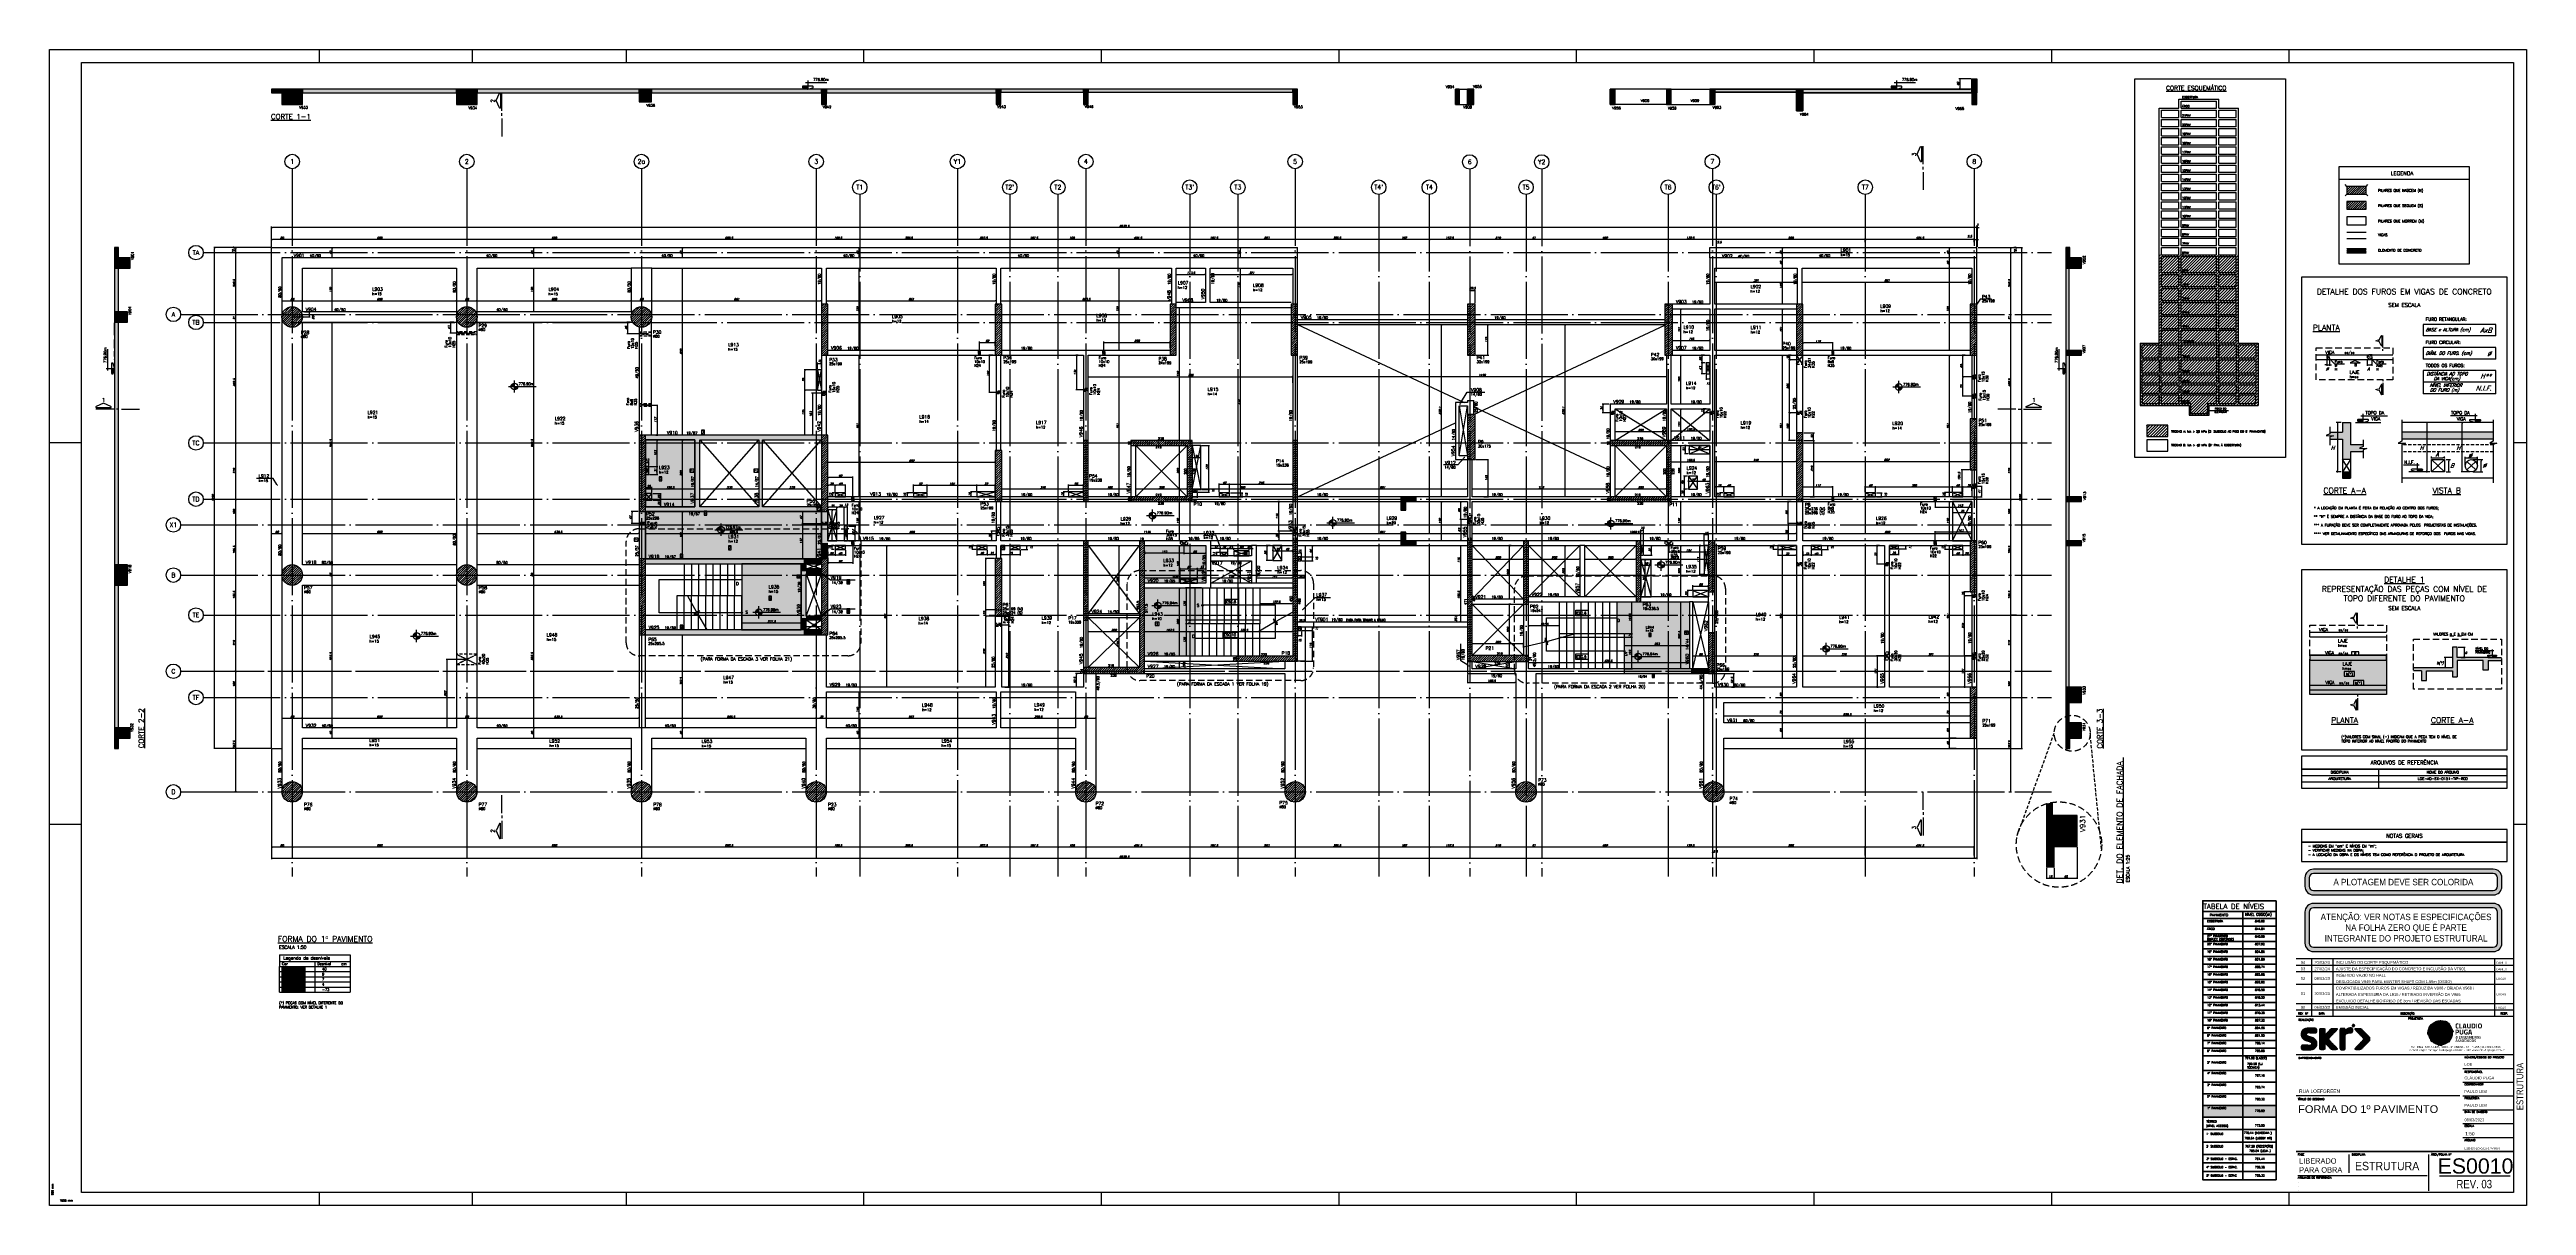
# Model space of a CAD drawing. Extents: x -4245 to 5400, y -2094 to 2406.
import ezdxf
from ezdxf import colors
from ezdxf.entities.mleader import LeaderData, LeaderLine
from ezdxf.enums import TextEntityAlignment as Align
from ezdxf.math import Vec2, Vec3

# ---------------------------------------------------------------- set-up
doc = ezdxf.new("R2010")
doc.units = 0
doc.header["$LTSCALE"] = 50
doc.header["$MEASUREMENT"] = 0
for name, pattern in [('DASHED', [0.75, 0.5, -0.25]), ('EIXO', [6.8, 6, -0.4, 0, -0.4]), ('HIDDEN', [0.375, 0.25, -0.125])]:
    doc.linetypes.add(name, pattern=pattern)
doc.layers.get('0').update_dxf_attribs({"linetype": 'CONTINUOUS'})
doc.layers.get('DEFPOINTS').update_dxf_attribs({"linetype": 'CONTINUOUS'})
for name, color, linetype in [('242', 12, 'CONTINUOUS'), ('6', 6, 'CONTINUOUS'), ('AR-TEXTO_REGUA 120_1-200', 4, 'CONTINUOUS'), ('CARIMBO', 7, 'CONTINUOUS'), ('CB', 7, 'CONTINUOUS'), ('F-AUX', 2, 'CONTINUOUS'), ('F-AUX-RED', 1, 'CONTINUOUS'), ('F-AUX-YELLOW', 2, 'CONTINUOUS'), ('F-CORTE', 4, 'CONTINUOUS'), ('F-CORTE-INDICAÇÃO', 4, 'CONTINUOUS'), ('F-COTAS', 106, 'CONTINUOUS'), ('F-COTAS-FUROS', 50, 'CONTINUOUS'), ('F-DESNIVEL-1', 254, 'CONTINUOUS'), ('F-DET_LINHA', 1, 'CONTINUOUS'), ('F-DET_TEXTO', 3, 'CONTINUOUS'), ('F-EIXO', 12, 'EIXO'), ('F-ESCADAS', 2, 'CONTINUOUS'), ('F-FURO-PAREDE', 2, 'HIDDEN'), ('F-FURO-PAREDE-TEXTOS', 2, 'CONTINUOUS'), ('F-FUROS', 2, 'HIDDEN'), ('F-HACHURA-DET', 1, 'CONTINUOUS'), ('F-LAJES', 3, 'CONTINUOUS'), ('F-LAJES-DIM', 2, 'CONTINUOUS'), ('F-LAJES-NOME', 4, 'CONTINUOUS'), ('F-LAJES-R', 254, 'CONTINUOUS'), ('F-LEADER', 1, 'CONTINUOUS'), ('F-LOGO', 7, 'CONTINUOUS'), ('F-MARGEM', 1, 'CONTINUOUS'), ('F-NÍVEL-PLANTA', 2, 'CONTINUOUS'), ('F-NÍVEL-VISTA', 2, 'CONTINUOUS'), ('F-PILARES', 170, 'CONTINUOUS'), ('F-PILARES-DIM', 172, 'CONTINUOUS'), ('F-PILARES-HACH', 174, 'CONTINUOUS'), ('F-PILARES-NOME', 170, 'CONTINUOUS'), ('F-PILARES-S', 170, 'CONTINUOUS'), ('F-PILARES-V', 170, 'CONTINUOUS'), ('F-SOLIDO', 71, 'CONTINUOUS'), ('F-SOLIDO-CORTE', 71, 'CONTINUOUS'), ('F-TABELA-NÍVEIS', 1, 'CONTINUOUS'), ('F-TEXTO', 6, 'CONTINUOUS'), ('F-TEXTO ESCADA', 2, 'CONTINUOUS'), ('F-TEXTO-CYAN', 4, 'CONTINUOUS'), ('F-TEXTO-GREEN', 3, 'CONTINUOUS'), ('F-TEXTO-MAGENTA', 6, 'CONTINUOUS'), ('F-TEXTO-YELLOW', 2, 'CONTINUOUS'), ('F-VIGAS', 3, 'CONTINUOUS'), ('F-VIGAS-DIM', 2, 'CONTINUOUS'), ('F-VIGAS-NOME', 4, 'CONTINUOUS'), ('F-VISTA', 2, 'CONTINUOUS'), ('F-VÃO', 1, 'CONTINUOUS'), ('logo', 10, 'CONTINUOUS')]:
    doc.layers.add(name, color=color, linetype=linetype)
for name, color, linetype, lineweight in [('ARQ-ANO-TXT', 2, 'CONTINUOUS', 9), ('ARQ-DET', 1, 'CONTINUOUS', 9), ('TERRENO', 3, 'CONTINUOUS', 30)]:
    doc.layers.add(name, color=color, linetype=linetype, lineweight=lineweight)
for name, color, linetype, true_color in [('F-DESNIVEL-14', 31, 'CONTINUOUS', 0xf0c37f), ('F-DESNIVEL-2', 254, 'CONTINUOUS', 0xffd1e8), ('F-DESNIVEL-3', 254, 'CONTINUOUS', 0xd5c7ff), ('F-DESNIVEL-4', 254, 'CONTINUOUS', 0xc3f1b6)]:
    doc.layers.add(name, color=color, linetype=linetype, true_color=true_color)
doc.styles.add('100-RL-R080', font='arial.ttf', dxfattribs={"width": 0.9, "height": 20})
doc.styles.add('5385-ARQ-PB-BAS-PLA-TER-TORRE-A-106-TXT$0$R60-75', font='simplex.shx', dxfattribs={"height": 0.1125})
doc.styles.add('8718-AE-BARR-FORM-R09$0$ROMANS', font='simplex.shx', dxfattribs={"oblique": 20})
doc.styles.add('AR-REF', font='arial.ttf')
doc.styles.add('CONT-TITULO', font='arial.ttf')
doc.styles.add('CP-TEXT-INCL', font='simplex.shx', dxfattribs={"oblique": 20})
doc.styles.add('CP-TEXTO', font='simplex.shx')
doc.styles.add('Graphite Light Narrow', font='')
doc.styles.add('MCP', font='simplex.shx')
doc.styles.add('NFOLHA', font='ARIALN.TTF')
doc.styles.add('REGUA-120-esc1_200', font='simplex.shx', dxfattribs={"height": 0.6})
doc.styles.add('ROMANS', font='simplex.shx')
doc.styles.get("Standard").update_dxf_attribs({"font": 'simplex.shx'})
doc.styles.add('STYLE3', font='simplex.shx')
doc.styles.add('TITULO DESENHO', font='arial.ttf', dxfattribs={"width": 1.02})
doc.styles.get('Graphite Light Narrow').set_extended_font_data('Graphite Light Narrow')
doc.dimstyles.new('CP-COTAS-50', dxfattribs={"dimscale": 0.64, "dimtxt": 12.5, "dimasz": 5, "dimexe": 5, "dimexo": 5, "dimgap": 2.5, "dimtad": 1, "dimdec": 1, "dimdsep": 46, "dimtxsty": 'CP-TEXT-INCL', "dimblk1": 'DOT', "dimblk2": 'DOT', "dimsah": 1, "dimcen": 9, "dimclrd": 256, "dimclre": 256, "dimclrt": 256, "dimadec": 0, "dimazin": 0, "dimtfac": 1, "dimtdec": 1, "dimtmove": 2, "dimatfit": 3, "dimldrblk": 'DOT', "dimfxl": 5, "dimtolj": 1, "dimarcsym": 0})
doc.dimstyles.new('CP-COTAS-75', dxfattribs={"dimscale": 0.8, "dimtxt": 18.75, "dimasz": 7.5, "dimexe": 7.5, "dimexo": 7.5, "dimgap": 3.75, "dimtad": 1, "dimdsep": 46, "dimtxsty": 'CP-TEXT-INCL', "dimblk1": 'DOT', "dimblk2": 'DOT', "dimsah": 1, "dimcen": 13.5, "dimclrd": 256, "dimclre": 256, "dimclrt": 256, "dimadec": 0, "dimazin": 0, "dimtfac": 1, "dimtofl": 0, "dimtmove": 2, "dimatfit": 3, "dimldrblk": 'DOT', "dimfxl": 7.5, "dimtolj": 1, "dimarcsym": 0})
pattern_1 = [(45, (589.532, 3218.1815), (-4.419417, 4.419417), [])]

# ---------------------------------------------------------------- blocks, each defined once
blk = doc.blocks.new('*U4')
at = {"layer": 'F-LAJES-DIM', "color": 1}
blk.add_lwpolyline([(0, 0), (11, 0), (11, 16), (0, 16)], close=True, dxfattribs=at)
at = {"layer": 'F-LAJES-DIM', "style": 'MCP'}
blk.add_attdef('DIM', text='', height=10, dxfattribs=at).set_placement((5.5, 8), align=Align.MIDDLE_CENTER)
blk = doc.blocks.new('*U6')
at = {"layer": 'F-VIGAS-DIM', "color": 1}
blk.add_lwpolyline([(0, 0), (11, 0), (11, 16), (0, 16)], close=True, dxfattribs=at)
at = {"layer": 'F-VIGAS-DIM', "style": 'MCP'}
blk.add_attdef('DIM', text='', height=10, dxfattribs=at).set_placement((5.5, 8), align=Align.MIDDLE_CENTER)
blk = doc.blocks.new('Nível - Planta')
at = {"layer": 'F-NÍVEL-PLANTA'}
h = blk.add_hatch(color=71, dxfattribs=at)
h.paths.add_polyline_path([(0, 0), (0, 0.26, 0.414214), (-0.26, 0)])
h.paths.add_polyline_path([(0.26, 0), (0, 0), (0, -0.26, 0.414214)])
for p, q in [((-0.47, 0), (1.7, 0)), ((0, -0.47), (0, 0.47))]:
    blk.add_line(p, q, dxfattribs=at)
blk.add_circle((0, 0), 0.26, dxfattribs=at)
at = {"layer": 'F-TEXTO', "color": 3, "style": 'MCP'}
blk.add_attdef('NÍVEL', (0.33, 0.1), '', height=0.2, dxfattribs=at)
blk = doc.blocks.new('*U9')
at = {"layer": 'F-CORTE-INDICAÇÃO'}
for p, q in [((70, 0), (0, 0)), ((80, 0), (90, 0)), ((100, 0), (170, 0))]:
    blk.add_line(p, q, dxfattribs=at)
blk.add_lwpolyline([(112, 6, -0.802585), (111.2, 9.8), (140, 23.3), (168.8, 9.8, -0.802585), (168, 6)], format="xyb", close=True, dxfattribs=at)
at = {"layer": 'F-CORTE-INDICAÇÃO', "style": 'ROMANS'}
blk.add_attdef('CORTE', text='', height=15, dxfattribs=at).set_placement((140, 35.8), align=Align.MIDDLE_CENTER)
at = {"layer": 'F-CORTE-INDICAÇÃO', "color": 2, "style": 'ROMANS'}
blk.add_attdef('FOLHA', text='', height=12, dxfattribs=at).set_placement((140, -10), align=Align.MIDDLE_CENTER)
blk = doc.blocks.new('*U10')
at = {"layer": 'F-CORTE-INDICAÇÃO'}
for p, q in [((-100, 0), (-170, 0)), ((-80, 0), (-90, 0)), ((-70, 0), (0, 0))]:
    blk.add_line(p, q, dxfattribs=at)
blk.add_lwpolyline([(-112, 6, 0.802585), (-111.2, 9.8), (-140, 23.3), (-168.8, 9.8, 0.802585), (-168, 6)], format="xyb", close=True, dxfattribs=at)
at = {"layer": 'F-CORTE-INDICAÇÃO', "style": 'ROMANS'}
blk.add_attdef('CORTE', text='', height=15, dxfattribs=at).set_placement((-140, 35.8), align=Align.MIDDLE_CENTER)
at = {"layer": 'F-CORTE-INDICAÇÃO', "color": 2, "style": 'ROMANS'}
blk.add_attdef('FOLHA', text='', height=12, dxfattribs=at).set_placement((-140, -10), align=Align.MIDDLE_CENTER)
blk = doc.blocks.new('_DOT')
at = {"color": 0, "linetype": 'ByBlock'}
blk.add_line((-0.5, 0), (-1, 0), dxfattribs=at)
at = {"color": 0, "linetype": 'ByBlock', "const_width": 0.5}
blk.add_lwpolyline([(-0.25, 0, 1), (0.25, 0, 1)], format="xyb", close=True, dxfattribs=at)
blk = doc.blocks.new('*D11')
at = {"layer": 'DEFPOINTS', "color": 0, "linetype": 'Continuous', "transparency": 16777216}
for p in [(-3144.2, -235.5), (-3144.2, -235.5), (-3144.2, -275.5)]:
    blk.add_point(p, dxfattribs=at)
at = {"layer": 'F-COTAS', "linetype": 'Continuous', "lineweight": -2, "transparency": 16777216}
blk.add_line((-3144.2, -272.3), (-3144.2, -238.7), dxfattribs=at)
at = {"layer": 'F-COTAS', "linetype": 'Continuous', "lineweight": -2, "transparency": 16777216, "xscale": 3.2, "yscale": 3.2, "zscale": 3.2}
for p, rotation in [((-3144.2, -235.5), 90), ((-3144.2, -275.5), 270)]:
    blk.add_blockref('_DOT', p, dxfattribs=dict(at, rotation=rotation))
at = {"layer": 'F-COTAS', "linetype": 'Continuous', "transparency": 16777216, "insert": (-3149.8, -255.5), "char_height": 8, "attachment_point": 5, "rotation": 90, "style": 'CP-TEXT-INCL'}
blk.add_mtext('\\A1;40', dxfattribs=at)
blk = doc.blocks.new('*D12')
at = {"layer": 'DEFPOINTS', "color": 0, "linetype": 'Continuous', "transparency": 16777216}
for p in [(-3144.2, 320), (-3144.2, 320), (-3144.2, -235.5)]:
    blk.add_point(p, dxfattribs=at)
at = {"layer": 'F-COTAS', "linetype": 'Continuous', "lineweight": -2, "transparency": 16777216}
blk.add_line((-3144.2, -232.3), (-3144.2, 316.8), dxfattribs=at)
at = {"layer": 'F-COTAS', "linetype": 'Continuous', "lineweight": -2, "transparency": 16777216, "xscale": 3.2, "yscale": 3.2, "zscale": 3.2}
for p, rotation in [((-3144.2, 320), 90), ((-3144.2, -235.5), 270)]:
    blk.add_blockref('_DOT', p, dxfattribs=dict(at, rotation=rotation))
at = {"layer": 'F-COTAS', "linetype": 'Continuous', "transparency": 16777216, "insert": (-3149.8, 42.3), "char_height": 8, "attachment_point": 5, "rotation": 90, "style": 'CP-TEXT-INCL'}
blk.add_mtext('\\A1;555.5', dxfattribs=at)
blk = doc.blocks.new('*D13')
at = {"layer": 'DEFPOINTS', "color": 0, "linetype": 'Continuous', "transparency": 16777216}
for p in [(-3144.2, 400), (-3144.2, 400), (-3144.2, 320)]:
    blk.add_point(p, dxfattribs=at)
at = {"layer": 'F-COTAS', "linetype": 'Continuous', "lineweight": -2, "transparency": 16777216}
blk.add_line((-3144.2, 323.2), (-3144.2, 396.8), dxfattribs=at)
at = {"layer": 'F-COTAS', "linetype": 'Continuous', "lineweight": -2, "transparency": 16777216, "xscale": 3.2, "yscale": 3.2, "zscale": 3.2}
for p, rotation in [((-3144.2, 400), 90), ((-3144.2, 320), 270)]:
    blk.add_blockref('_DOT', p, dxfattribs=dict(at, rotation=rotation))
at = {"layer": 'F-COTAS', "linetype": 'Continuous', "transparency": 16777216, "insert": (-3149.8, 360), "char_height": 8, "attachment_point": 5, "rotation": 90, "style": 'CP-TEXT-INCL'}
blk.add_mtext('\\A1;80', dxfattribs=at)
blk = doc.blocks.new('*D14')
at = {"layer": 'DEFPOINTS', "color": 0, "linetype": 'Continuous', "transparency": 16777216}
for p in [(-3144.2, 1344.5), (-3144.2, 1344.5), (-3144.2, 400)]:
    blk.add_point(p, dxfattribs=at)
at = {"layer": 'F-COTAS', "linetype": 'Continuous', "lineweight": -2, "transparency": 16777216}
blk.add_line((-3144.2, 403.2), (-3144.2, 1341.3), dxfattribs=at)
at = {"layer": 'F-COTAS', "linetype": 'Continuous', "lineweight": -2, "transparency": 16777216, "xscale": 3.2, "yscale": 3.2, "zscale": 3.2}
for p, rotation in [((-3144.2, 1344.5), 90), ((-3144.2, 400), 270)]:
    blk.add_blockref('_DOT', p, dxfattribs=dict(at, rotation=rotation))
at = {"layer": 'F-COTAS', "linetype": 'Continuous', "transparency": 16777216, "insert": (-3149.8, 872.3), "char_height": 8, "attachment_point": 5, "rotation": 90, "style": 'CP-TEXT-INCL'}
blk.add_mtext('\\A1;944.5', dxfattribs=at)
blk = doc.blocks.new('*D15')
at = {"layer": 'DEFPOINTS', "color": 0, "linetype": 'Continuous', "transparency": 16777216}
for p in [(-3144.2, 1554.5), (-3144.2, 1554.5), (-3144.2, 1384.5)]:
    blk.add_point(p, dxfattribs=at)
at = {"layer": 'F-COTAS', "linetype": 'Continuous', "lineweight": -2, "transparency": 16777216}
blk.add_line((-3144.2, 1387.7), (-3144.2, 1551.3), dxfattribs=at)
at = {"layer": 'F-COTAS', "linetype": 'Continuous', "lineweight": -2, "transparency": 16777216, "xscale": 3.2, "yscale": 3.2, "zscale": 3.2}
for p, rotation in [((-3144.2, 1554.5), 90), ((-3144.2, 1384.5), 270)]:
    blk.add_blockref('_DOT', p, dxfattribs=dict(at, rotation=rotation))
at = {"layer": 'F-COTAS', "linetype": 'Continuous', "transparency": 16777216, "insert": (-3149.8, 1469.5), "char_height": 8, "attachment_point": 5, "rotation": 90, "style": 'CP-TEXT-INCL'}
blk.add_mtext('\\A1;170', dxfattribs=at)
blk = doc.blocks.new('*D16')
at = {"layer": 'DEFPOINTS', "color": 0, "linetype": 'Continuous', "transparency": 16777216}
for p in [(-3144.2, 1634.5), (-3144.2, 1634.5), (-3144.2, 1594.5)]:
    blk.add_point(p, dxfattribs=at)
at = {"layer": 'F-COTAS', "linetype": 'Continuous', "lineweight": -2, "transparency": 16777216}
blk.add_line((-3144.2, 1597.7), (-3144.2, 1631.3), dxfattribs=at)
at = {"layer": 'F-COTAS', "linetype": 'Continuous', "lineweight": -2, "transparency": 16777216, "xscale": 3.2, "yscale": 3.2, "zscale": 3.2}
for p, rotation in [((-3144.2, 1634.5), 90), ((-3144.2, 1594.5), 270)]:
    blk.add_blockref('_DOT', p, dxfattribs=dict(at, rotation=rotation))
at = {"layer": 'F-COTAS', "linetype": 'Continuous', "transparency": 16777216, "insert": (-3149.8, 1614.5), "char_height": 8, "attachment_point": 5, "rotation": 90, "style": 'CP-TEXT-INCL'}
blk.add_mtext('\\A1;40', dxfattribs=at)
blk = doc.blocks.new('*D17')
at = {"layer": 'DEFPOINTS', "color": 0, "linetype": 'Continuous', "transparency": 16777216}
for p in [(-2359.5, -235.5), (-2359.5, -235.5), (-2359.5, -275.5)]:
    blk.add_point(p, dxfattribs=at)
at = {"layer": 'F-COTAS', "linetype": 'Continuous', "lineweight": -2, "transparency": 16777216}
blk.add_line((-2359.5, -272.3), (-2359.5, -238.7), dxfattribs=at)
at = {"layer": 'F-COTAS', "linetype": 'Continuous', "lineweight": -2, "transparency": 16777216, "xscale": 3.2, "yscale": 3.2, "zscale": 3.2}
for p, rotation in [((-2359.5, -235.5), 90), ((-2359.5, -275.5), 270)]:
    blk.add_blockref('_DOT', p, dxfattribs=dict(at, rotation=rotation))
at = {"layer": 'F-COTAS', "linetype": 'Continuous', "transparency": 16777216, "insert": (-2365.1, -255.5), "char_height": 8, "attachment_point": 5, "rotation": 90, "style": 'CP-TEXT-INCL'}
blk.add_mtext('\\A1;40', dxfattribs=at)
blk = doc.blocks.new('*D18')
at = {"layer": 'DEFPOINTS', "color": 0, "linetype": 'Continuous', "transparency": 16777216}
for p in [(-2359.5, 320), (-2359.5, 320), (-2359.5, -235.5)]:
    blk.add_point(p, dxfattribs=at)
at = {"layer": 'F-COTAS', "linetype": 'Continuous', "lineweight": -2, "transparency": 16777216}
blk.add_line((-2359.5, -232.3), (-2359.5, 316.8), dxfattribs=at)
at = {"layer": 'F-COTAS', "linetype": 'Continuous', "lineweight": -2, "transparency": 16777216, "xscale": 3.2, "yscale": 3.2, "zscale": 3.2}
for p, rotation in [((-2359.5, 320), 90), ((-2359.5, -235.5), 270)]:
    blk.add_blockref('_DOT', p, dxfattribs=dict(at, rotation=rotation))
at = {"layer": 'F-COTAS', "linetype": 'Continuous', "transparency": 16777216, "insert": (-2365.1, 42.3), "char_height": 8, "attachment_point": 5, "rotation": 90, "style": 'CP-TEXT-INCL'}
blk.add_mtext('\\A1;555.5', dxfattribs=at)
blk = doc.blocks.new('*D19')
at = {"layer": 'DEFPOINTS', "color": 0, "linetype": 'Continuous', "transparency": 16777216}
for p in [(-2359.5, 400), (-2359.5, 400), (-2359.5, 320)]:
    blk.add_point(p, dxfattribs=at)
at = {"layer": 'F-COTAS', "linetype": 'Continuous', "lineweight": -2, "transparency": 16777216}
blk.add_line((-2359.5, 323.2), (-2359.5, 396.8), dxfattribs=at)
at = {"layer": 'F-COTAS', "linetype": 'Continuous', "lineweight": -2, "transparency": 16777216, "xscale": 3.2, "yscale": 3.2, "zscale": 3.2}
for p, rotation in [((-2359.5, 400), 90), ((-2359.5, 320), 270)]:
    blk.add_blockref('_DOT', p, dxfattribs=dict(at, rotation=rotation))
at = {"layer": 'F-COTAS', "linetype": 'Continuous', "transparency": 16777216, "insert": (-2365.1, 360), "char_height": 8, "attachment_point": 5, "rotation": 90, "style": 'CP-TEXT-INCL'}
blk.add_mtext('\\A1;80', dxfattribs=at)
blk = doc.blocks.new('*D20')
at = {"layer": 'DEFPOINTS', "color": 0, "linetype": 'Continuous', "transparency": 16777216}
for p in [(-2359.5, 1344.5), (-2359.5, 1344.5), (-2359.5, 400)]:
    blk.add_point(p, dxfattribs=at)
at = {"layer": 'F-COTAS', "linetype": 'Continuous', "lineweight": -2, "transparency": 16777216}
blk.add_line((-2359.5, 403.2), (-2359.5, 1341.3), dxfattribs=at)
at = {"layer": 'F-COTAS', "linetype": 'Continuous', "lineweight": -2, "transparency": 16777216, "xscale": 3.2, "yscale": 3.2, "zscale": 3.2}
for p, rotation in [((-2359.5, 1344.5), 90), ((-2359.5, 400), 270)]:
    blk.add_blockref('_DOT', p, dxfattribs=dict(at, rotation=rotation))
at = {"layer": 'F-COTAS', "linetype": 'Continuous', "transparency": 16777216, "insert": (-2365.1, 872.3), "char_height": 8, "attachment_point": 5, "rotation": 90, "style": 'CP-TEXT-INCL'}
blk.add_mtext('\\A1;944.5', dxfattribs=at)
blk = doc.blocks.new('*D21')
at = {"layer": 'DEFPOINTS', "color": 0, "linetype": 'Continuous', "transparency": 16777216}
for p in [(-2359.5, 1554.5), (-2359.5, 1554.5), (-2359.5, 1384.5)]:
    blk.add_point(p, dxfattribs=at)
at = {"layer": 'F-COTAS', "linetype": 'Continuous', "lineweight": -2, "transparency": 16777216}
blk.add_line((-2359.5, 1387.7), (-2359.5, 1551.3), dxfattribs=at)
at = {"layer": 'F-COTAS', "linetype": 'Continuous', "lineweight": -2, "transparency": 16777216, "xscale": 3.2, "yscale": 3.2, "zscale": 3.2}
for p, rotation in [((-2359.5, 1554.5), 90), ((-2359.5, 1384.5), 270)]:
    blk.add_blockref('_DOT', p, dxfattribs=dict(at, rotation=rotation))
at = {"layer": 'F-COTAS', "linetype": 'Continuous', "transparency": 16777216, "insert": (-2365.1, 1469.5), "char_height": 8, "attachment_point": 5, "rotation": 90, "style": 'CP-TEXT-INCL'}
blk.add_mtext('\\A1;170', dxfattribs=at)
blk = doc.blocks.new('*D22')
at = {"layer": 'DEFPOINTS', "color": 0, "linetype": 'Continuous', "transparency": 16777216}
for p in [(-2359.5, 1634.5), (-2359.5, 1634.5), (-2359.5, 1594.5)]:
    blk.add_point(p, dxfattribs=at)
at = {"layer": 'F-COTAS', "linetype": 'Continuous', "lineweight": -2, "transparency": 16777216}
blk.add_line((-2359.5, 1597.7), (-2359.5, 1631.3), dxfattribs=at)
at = {"layer": 'F-COTAS', "linetype": 'Continuous', "lineweight": -2, "transparency": 16777216, "xscale": 3.2, "yscale": 3.2, "zscale": 3.2}
for p, rotation in [((-2359.5, 1634.5), 90), ((-2359.5, 1594.5), 270)]:
    blk.add_blockref('_DOT', p, dxfattribs=dict(at, rotation=rotation))
at = {"layer": 'F-COTAS', "linetype": 'Continuous', "transparency": 16777216, "insert": (-2365.1, 1614.5), "char_height": 8, "attachment_point": 5, "rotation": 90, "style": 'CP-TEXT-INCL'}
blk.add_mtext('\\A1;40', dxfattribs=at)
blk = doc.blocks.new('*D23')
at = {"layer": 'DEFPOINTS', "color": 0, "linetype": 'Continuous', "transparency": 16777216}
for p in [(-1780, -235.5), (-1780, -235.5), (-1780, -275.5)]:
    blk.add_point(p, dxfattribs=at)
at = {"layer": 'F-COTAS', "linetype": 'Continuous', "lineweight": -2, "transparency": 16777216}
blk.add_line((-1780, -272.3), (-1780, -238.7), dxfattribs=at)
at = {"layer": 'F-COTAS', "linetype": 'Continuous', "lineweight": -2, "transparency": 16777216, "xscale": 3.2, "yscale": 3.2, "zscale": 3.2}
for p, rotation in [((-1780, -235.5), 90), ((-1780, -275.5), 270)]:
    blk.add_blockref('_DOT', p, dxfattribs=dict(at, rotation=rotation))
at = {"layer": 'F-COTAS', "linetype": 'Continuous', "transparency": 16777216, "insert": (-1785.6, -255.5), "char_height": 8, "attachment_point": 5, "rotation": 90, "style": 'CP-TEXT-INCL'}
blk.add_mtext('\\A1;40', dxfattribs=at)
blk = doc.blocks.new('*D24')
at = {"layer": 'DEFPOINTS', "color": 0, "linetype": 'Continuous', "transparency": 16777216}
for p in [(-1780, 127), (-1780, 127), (-1780, -235.5)]:
    blk.add_point(p, dxfattribs=at)
at = {"layer": 'F-COTAS', "linetype": 'Continuous', "lineweight": -2, "transparency": 16777216}
blk.add_line((-1780, -232.3), (-1780, 123.8), dxfattribs=at)
at = {"layer": 'F-COTAS', "linetype": 'Continuous', "lineweight": -2, "transparency": 16777216, "xscale": 3.2, "yscale": 3.2, "zscale": 3.2}
for p, rotation in [((-1780, 127), 90), ((-1780, -235.5), 270)]:
    blk.add_blockref('_DOT', p, dxfattribs=dict(at, rotation=rotation))
at = {"layer": 'F-COTAS', "linetype": 'Continuous', "transparency": 16777216, "insert": (-1785.6, -54.2), "char_height": 8, "attachment_point": 5, "rotation": 90, "style": 'CP-TEXT-INCL'}
blk.add_mtext('\\A1;362.5', dxfattribs=at)
blk = doc.blocks.new('*D25')
at = {"layer": 'DEFPOINTS', "color": 0, "linetype": 'Continuous', "transparency": 16777216}
for p in [(-1780, 606.5), (-1780, 606.5), (-1780, 422.5)]:
    blk.add_point(p, dxfattribs=at)
at = {"layer": 'F-COTAS', "linetype": 'Continuous', "lineweight": -2, "transparency": 16777216}
blk.add_line((-1780, 425.7), (-1780, 603.3), dxfattribs=at)
at = {"layer": 'F-COTAS', "linetype": 'Continuous', "lineweight": -2, "transparency": 16777216, "xscale": 3.2, "yscale": 3.2, "zscale": 3.2}
for p, rotation in [((-1780, 606.5), 90), ((-1780, 422.5), 270)]:
    blk.add_blockref('_DOT', p, dxfattribs=dict(at, rotation=rotation))
at = {"layer": 'F-COTAS', "linetype": 'Continuous', "transparency": 16777216, "insert": (-1785.6, 514.5), "char_height": 8, "attachment_point": 5, "rotation": 90, "style": 'CP-TEXT-INCL'}
blk.add_mtext('\\A1;184', dxfattribs=at)
blk = doc.blocks.new('*D26')
at = {"layer": 'DEFPOINTS', "color": 0, "linetype": 'Continuous', "transparency": 16777216}
for p in [(-1780, 885.5), (-1780, 885.5), (-1780, 625.5)]:
    blk.add_point(p, dxfattribs=at)
at = {"layer": 'F-COTAS', "linetype": 'Continuous', "lineweight": -2, "transparency": 16777216}
blk.add_line((-1780, 628.7), (-1780, 882.3), dxfattribs=at)
at = {"layer": 'F-COTAS', "linetype": 'Continuous', "lineweight": -2, "transparency": 16777216, "xscale": 3.2, "yscale": 3.2, "zscale": 3.2}
for p, rotation in [((-1780, 885.5), 90), ((-1780, 625.5), 270)]:
    blk.add_blockref('_DOT', p, dxfattribs=dict(at, rotation=rotation))
at = {"layer": 'F-COTAS', "linetype": 'Continuous', "transparency": 16777216, "insert": (-1785.6, 755.5), "char_height": 8, "attachment_point": 5, "rotation": 90, "style": 'CP-TEXT-INCL'}
blk.add_mtext('\\A1;260', dxfattribs=at)
blk = doc.blocks.new('*D27')
at = {"layer": 'DEFPOINTS', "color": 0, "linetype": 'Continuous', "transparency": 16777216}
for p in [(-1780, 1554.5), (-1780, 1554.5), (-1780, 904.5)]:
    blk.add_point(p, dxfattribs=at)
at = {"layer": 'F-COTAS', "linetype": 'Continuous', "lineweight": -2, "transparency": 16777216}
blk.add_line((-1780, 907.7), (-1780, 1551.3), dxfattribs=at)
at = {"layer": 'F-COTAS', "linetype": 'Continuous', "lineweight": -2, "transparency": 16777216, "xscale": 3.2, "yscale": 3.2, "zscale": 3.2}
for p, rotation in [((-1780, 1554.5), 90), ((-1780, 904.5), 270)]:
    blk.add_blockref('_DOT', p, dxfattribs=dict(at, rotation=rotation))
at = {"layer": 'F-COTAS', "linetype": 'Continuous', "transparency": 16777216, "insert": (-1785.6, 1229.5), "char_height": 8, "attachment_point": 5, "rotation": 90, "style": 'CP-TEXT-INCL'}
blk.add_mtext('\\A1;650', dxfattribs=at)
blk = doc.blocks.new('*D28')
at = {"layer": 'DEFPOINTS', "color": 0, "linetype": 'Continuous', "transparency": 16777216}
for p in [(-1780, 1634.5), (-1780, 1634.5), (-1780, 1594.5)]:
    blk.add_point(p, dxfattribs=at)
at = {"layer": 'F-COTAS', "linetype": 'Continuous', "lineweight": -2, "transparency": 16777216}
blk.add_line((-1780, 1597.7), (-1780, 1631.3), dxfattribs=at)
at = {"layer": 'F-COTAS', "linetype": 'Continuous', "lineweight": -2, "transparency": 16777216, "xscale": 3.2, "yscale": 3.2, "zscale": 3.2}
for p, rotation in [((-1780, 1634.5), 90), ((-1780, 1594.5), 270)]:
    blk.add_blockref('_DOT', p, dxfattribs=dict(at, rotation=rotation))
at = {"layer": 'F-COTAS', "linetype": 'Continuous', "transparency": 16777216, "insert": (-1785.6, 1614.5), "char_height": 8, "attachment_point": 5, "rotation": 90, "style": 'CP-TEXT-INCL'}
blk.add_mtext('\\A1;40', dxfattribs=at)
blk = doc.blocks.new('*D29')
at = {"layer": 'DEFPOINTS', "color": 0, "linetype": 'Continuous', "transparency": 16777216}
for p in [(-1092.2, -235.5), (-1092.2, -235.5), (-1092.2, -275.5)]:
    blk.add_point(p, dxfattribs=at)
at = {"layer": 'F-COTAS', "linetype": 'Continuous', "lineweight": -2, "transparency": 16777216}
blk.add_line((-1092.2, -272.3), (-1092.2, -238.7), dxfattribs=at)
at = {"layer": 'F-COTAS', "linetype": 'Continuous', "lineweight": -2, "transparency": 16777216, "xscale": 3.2, "yscale": 3.2, "zscale": 3.2}
for p, rotation in [((-1092.2, -235.5), 90), ((-1092.2, -275.5), 270)]:
    blk.add_blockref('_DOT', p, dxfattribs=dict(at, rotation=rotation))
at = {"layer": 'F-COTAS', "linetype": 'Continuous', "transparency": 16777216, "insert": (-1097.8, -255.5), "char_height": 8, "attachment_point": 5, "rotation": 90, "style": 'CP-TEXT-INCL'}
blk.add_mtext('\\A1;40', dxfattribs=at)
blk = doc.blocks.new('*D30')
at = {"layer": 'DEFPOINTS', "color": 0, "linetype": 'Continuous', "transparency": 16777216}
for p in [(-1092.2, -95.5), (-1092.2, -95.5), (-1092.2, -235.5)]:
    blk.add_point(p, dxfattribs=at)
at = {"layer": 'F-COTAS', "linetype": 'Continuous', "lineweight": -2, "transparency": 16777216}
blk.add_line((-1092.2, -232.3), (-1092.2, -98.7), dxfattribs=at)
at = {"layer": 'F-COTAS', "linetype": 'Continuous', "lineweight": -2, "transparency": 16777216, "xscale": 3.2, "yscale": 3.2, "zscale": 3.2}
for p, rotation in [((-1092.2, -95.5), 90), ((-1092.2, -235.5), 270)]:
    blk.add_blockref('_DOT', p, dxfattribs=dict(at, rotation=rotation))
at = {"layer": 'F-COTAS', "linetype": 'Continuous', "transparency": 16777216, "insert": (-1097.8, -165.5), "char_height": 8, "attachment_point": 5, "rotation": 90, "style": 'CP-TEXT-INCL'}
blk.add_mtext('\\A1;140', dxfattribs=at)
blk = doc.blocks.new('*D31')
at = {"layer": 'DEFPOINTS', "color": 0, "linetype": 'Continuous', "transparency": 16777216}
for p in [(-984.5, 474.5), (-984.5, 474.5), (-984.5, -76.5)]:
    blk.add_point(p, dxfattribs=at)
at = {"layer": 'F-COTAS', "linetype": 'Continuous', "lineweight": -2, "transparency": 16777216}
blk.add_line((-984.5, -73.3), (-984.5, 471.3), dxfattribs=at)
at = {"layer": 'F-COTAS', "linetype": 'Continuous', "lineweight": -2, "transparency": 16777216, "xscale": 3.2, "yscale": 3.2, "zscale": 3.2}
for p, rotation in [((-984.5, 474.5), 90), ((-984.5, -76.5), 270)]:
    blk.add_blockref('_DOT', p, dxfattribs=dict(at, rotation=rotation))
at = {"layer": 'F-COTAS', "linetype": 'Continuous', "transparency": 16777216, "insert": (-990.1, 199), "char_height": 8, "attachment_point": 5, "rotation": 90, "style": 'CP-TEXT-INCL'}
blk.add_mtext('\\A1;551', dxfattribs=at)
blk = doc.blocks.new('*D32')
at = {"layer": 'DEFPOINTS', "color": 0, "linetype": 'Continuous', "transparency": 16777216}
for p in [(-1092.2, 645.5), (-1092.2, 645.5), (-1092.2, 493.5)]:
    blk.add_point(p, dxfattribs=at)
at = {"layer": 'F-COTAS', "linetype": 'Continuous', "lineweight": -2, "transparency": 16777216}
blk.add_line((-1092.2, 496.7), (-1092.2, 642.3), dxfattribs=at)
at = {"layer": 'F-COTAS', "linetype": 'Continuous', "lineweight": -2, "transparency": 16777216, "xscale": 3.2, "yscale": 3.2, "zscale": 3.2}
for p, rotation in [((-1092.2, 645.5), 90), ((-1092.2, 493.5), 270)]:
    blk.add_blockref('_DOT', p, dxfattribs=dict(at, rotation=rotation))
at = {"layer": 'F-COTAS', "linetype": 'Continuous', "transparency": 16777216, "insert": (-1097.8, 569.5), "char_height": 8, "attachment_point": 5, "rotation": 90, "style": 'CP-TEXT-INCL'}
blk.add_mtext('\\A1;152', dxfattribs=at)
blk = doc.blocks.new('*D33')
at = {"layer": 'DEFPOINTS', "color": 0, "linetype": 'Continuous', "transparency": 16777216}
for p in [(-1092.2, 1215.5), (-1092.2, 1215.5), (-1092.2, 664.5)]:
    blk.add_point(p, dxfattribs=at)
at = {"layer": 'F-COTAS', "linetype": 'Continuous', "lineweight": -2, "transparency": 16777216}
blk.add_line((-1092.2, 667.7), (-1092.2, 1212.3), dxfattribs=at)
at = {"layer": 'F-COTAS', "linetype": 'Continuous', "lineweight": -2, "transparency": 16777216, "xscale": 3.2, "yscale": 3.2, "zscale": 3.2}
for p, rotation in [((-1092.2, 1215.5), 90), ((-1092.2, 664.5), 270)]:
    blk.add_blockref('_DOT', p, dxfattribs=dict(at, rotation=rotation))
at = {"layer": 'F-COTAS', "linetype": 'Continuous', "transparency": 16777216, "insert": (-1097.8, 940), "char_height": 8, "attachment_point": 5, "rotation": 90, "style": 'CP-TEXT-INCL'}
blk.add_mtext('\\A1;551', dxfattribs=at)
blk = doc.blocks.new('*D34')
at = {"layer": 'DEFPOINTS', "color": 0, "linetype": 'Continuous', "transparency": 16777216}
for p in [(-1092.2, 1554.5), (-1092.2, 1554.5), (-1092.2, 1234.5)]:
    blk.add_point(p, dxfattribs=at)
at = {"layer": 'F-COTAS', "linetype": 'Continuous', "lineweight": -2, "transparency": 16777216}
blk.add_line((-1092.2, 1237.7), (-1092.2, 1551.3), dxfattribs=at)
at = {"layer": 'F-COTAS', "linetype": 'Continuous', "lineweight": -2, "transparency": 16777216, "xscale": 3.2, "yscale": 3.2, "zscale": 3.2}
for p, rotation in [((-1092.2, 1554.5), 90), ((-1092.2, 1234.5), 270)]:
    blk.add_blockref('_DOT', p, dxfattribs=dict(at, rotation=rotation))
at = {"layer": 'F-COTAS', "linetype": 'Continuous', "transparency": 16777216, "insert": (-1097.8, 1394.5), "char_height": 8, "attachment_point": 5, "rotation": 90, "style": 'CP-TEXT-INCL'}
blk.add_mtext('\\A1;320', dxfattribs=at)
blk = doc.blocks.new('*D35')
at = {"layer": 'DEFPOINTS', "color": 0, "linetype": 'Continuous', "transparency": 16777216}
for p in [(-1092.2, 1634.5), (-1092.2, 1634.5), (-1092.2, 1594.5)]:
    blk.add_point(p, dxfattribs=at)
at = {"layer": 'F-COTAS', "linetype": 'Continuous', "lineweight": -2, "transparency": 16777216}
blk.add_line((-1092.2, 1597.7), (-1092.2, 1631.3), dxfattribs=at)
at = {"layer": 'F-COTAS', "linetype": 'Continuous', "lineweight": -2, "transparency": 16777216, "xscale": 3.2, "yscale": 3.2, "zscale": 3.2}
for p, rotation in [((-1092.2, 1634.5), 90), ((-1092.2, 1594.5), 270)]:
    blk.add_blockref('_DOT', p, dxfattribs=dict(at, rotation=rotation))
at = {"layer": 'F-COTAS', "linetype": 'Continuous', "transparency": 16777216, "insert": (-1097.8, 1614.5), "char_height": 8, "attachment_point": 5, "rotation": 90, "style": 'CP-TEXT-INCL'}
blk.add_mtext('\\A1;40', dxfattribs=at)
blk = doc.blocks.new('*D36')
at = {"layer": 'DEFPOINTS', "color": 0, "linetype": 'Continuous', "transparency": 16777216}
for p in [(-79.6, 194.5), (-79.6, 194.5), (-79.6, 0)]:
    blk.add_point(p, dxfattribs=at)
at = {"layer": 'F-COTAS', "linetype": 'Continuous', "lineweight": -2, "transparency": 16777216}
blk.add_line((-79.6, 3.2), (-79.6, 191.3), dxfattribs=at)
at = {"layer": 'F-COTAS', "linetype": 'Continuous', "lineweight": -2, "transparency": 16777216, "xscale": 3.2, "yscale": 3.2, "zscale": 3.2}
for p, rotation in [((-79.6, 194.5), 90), ((-79.6, 0), 270)]:
    blk.add_blockref('_DOT', p, dxfattribs=dict(at, rotation=rotation))
at = {"layer": 'F-COTAS', "linetype": 'Continuous', "transparency": 16777216, "insert": (-85.2, 97.3), "char_height": 8, "attachment_point": 5, "rotation": 90, "style": 'CP-TEXT-INCL'}
blk.add_mtext('\\A1;194.5', dxfattribs=at)
blk = doc.blocks.new('*D37')
at = {"layer": 'DEFPOINTS', "color": 0, "linetype": 'Continuous', "transparency": 16777216}
for p in [(-79.6, 474.5), (-79.6, 474.5), (-79.6, 208.5)]:
    blk.add_point(p, dxfattribs=at)
at = {"layer": 'F-COTAS', "linetype": 'Continuous', "lineweight": -2, "transparency": 16777216}
blk.add_line((-79.6, 211.7), (-79.6, 471.3), dxfattribs=at)
at = {"layer": 'F-COTAS', "linetype": 'Continuous', "lineweight": -2, "transparency": 16777216, "xscale": 3.2, "yscale": 3.2, "zscale": 3.2}
for p, rotation in [((-79.6, 474.5), 90), ((-79.6, 208.5), 270)]:
    blk.add_blockref('_DOT', p, dxfattribs=dict(at, rotation=rotation))
at = {"layer": 'F-COTAS', "linetype": 'Continuous', "transparency": 16777216, "insert": (-85.2, 341.5), "char_height": 8, "attachment_point": 5, "rotation": 90, "style": 'CP-TEXT-INCL'}
blk.add_mtext('\\A1;266', dxfattribs=at)
blk = doc.blocks.new('*D38')
at = {"layer": 'DEFPOINTS', "color": 0, "linetype": 'Continuous', "transparency": 16777216}
for p in [(-79.6, 1215.5), (-79.6, 1215.5), (-79.6, 664.5)]:
    blk.add_point(p, dxfattribs=at)
at = {"layer": 'F-COTAS', "linetype": 'Continuous', "lineweight": -2, "transparency": 16777216}
blk.add_line((-79.6, 667.7), (-79.6, 1212.3), dxfattribs=at)
at = {"layer": 'F-COTAS', "linetype": 'Continuous', "lineweight": -2, "transparency": 16777216, "xscale": 3.2, "yscale": 3.2, "zscale": 3.2}
for p, rotation in [((-79.6, 1215.5), 90), ((-79.6, 664.5), 270)]:
    blk.add_blockref('_DOT', p, dxfattribs=dict(at, rotation=rotation))
at = {"layer": 'F-COTAS', "linetype": 'Continuous', "transparency": 16777216, "insert": (-85.2, 940), "char_height": 8, "attachment_point": 5, "rotation": 90, "style": 'CP-TEXT-INCL'}
blk.add_mtext('\\A1;551', dxfattribs=at)
blk = doc.blocks.new('*D39')
at = {"layer": 'DEFPOINTS', "color": 0, "linetype": 'Continuous', "transparency": 16777216}
for p in [(-79.6, 1554.5), (-79.6, 1554.5), (-79.6, 1234.5)]:
    blk.add_point(p, dxfattribs=at)
at = {"layer": 'F-COTAS', "linetype": 'Continuous', "lineweight": -2, "transparency": 16777216}
blk.add_line((-79.6, 1237.7), (-79.6, 1551.3), dxfattribs=at)
at = {"layer": 'F-COTAS', "linetype": 'Continuous', "lineweight": -2, "transparency": 16777216, "xscale": 3.2, "yscale": 3.2, "zscale": 3.2}
for p, rotation in [((-79.6, 1554.5), 90), ((-79.6, 1234.5), 270)]:
    blk.add_blockref('_DOT', p, dxfattribs=dict(at, rotation=rotation))
at = {"layer": 'F-COTAS', "linetype": 'Continuous', "transparency": 16777216, "insert": (-85.2, 1394.5), "char_height": 8, "attachment_point": 5, "rotation": 90, "style": 'CP-TEXT-INCL'}
blk.add_mtext('\\A1;320', dxfattribs=at)
blk = doc.blocks.new('*D40')
at = {"layer": 'DEFPOINTS', "color": 0, "linetype": 'Continuous', "transparency": 16777216}
for p in [(-79.6, 1634.5), (-79.6, 1634.5), (-79.6, 1594.5)]:
    blk.add_point(p, dxfattribs=at)
at = {"layer": 'F-COTAS', "linetype": 'Continuous', "lineweight": -2, "transparency": 16777216}
blk.add_line((-79.6, 1597.7), (-79.6, 1631.3), dxfattribs=at)
at = {"layer": 'F-COTAS', "linetype": 'Continuous', "lineweight": -2, "transparency": 16777216, "xscale": 3.2, "yscale": 3.2, "zscale": 3.2}
for p, rotation in [((-79.6, 1634.5), 90), ((-79.6, 1594.5), 270)]:
    blk.add_blockref('_DOT', p, dxfattribs=dict(at, rotation=rotation))
at = {"layer": 'F-COTAS', "linetype": 'Continuous', "transparency": 16777216, "insert": (-85.2, 1614.5), "char_height": 8, "attachment_point": 5, "rotation": 90, "style": 'CP-TEXT-INCL'}
blk.add_mtext('\\A1;40', dxfattribs=at)
blk = doc.blocks.new('*D41')
at = {"layer": 'DEFPOINTS', "color": 0, "linetype": 'Continuous', "transparency": 16777216}
for p in [(155.3, 24.5), (155.3, 24.5), (155.3, -5)]:
    blk.add_point(p, dxfattribs=at)
at = {"layer": 'F-COTAS', "linetype": 'Continuous', "lineweight": -2, "transparency": 16777216}
blk.add_line((155.3, -1.8), (155.3, 21.3), dxfattribs=at)
at = {"layer": 'F-COTAS', "linetype": 'Continuous', "lineweight": -2, "transparency": 16777216, "xscale": 3.2, "yscale": 3.2, "zscale": 3.2}
for p, rotation in [((155.3, 24.5), 90), ((155.3, -5), 270)]:
    blk.add_blockref('_DOT', p, dxfattribs=dict(at, rotation=rotation))
at = {"layer": 'F-COTAS', "linetype": 'Continuous', "transparency": 16777216, "insert": (172.9, 9.7), "char_height": 8, "attachment_point": 5, "rotation": 90, "style": 'CP-TEXT-INCL'}
blk.add_mtext('\\A1;29.5', dxfattribs=at)
blk = doc.blocks.new('*D42')
at = {"layer": 'DEFPOINTS', "color": 0, "linetype": 'Continuous', "transparency": 16777216}
for p in [(155.3, 309.5), (155.3, 309.5), (155.3, 43.5)]:
    blk.add_point(p, dxfattribs=at)
at = {"layer": 'F-COTAS', "linetype": 'Continuous', "lineweight": -2, "transparency": 16777216}
blk.add_line((155.3, 46.7), (155.3, 306.3), dxfattribs=at)
at = {"layer": 'F-COTAS', "linetype": 'Continuous', "lineweight": -2, "transparency": 16777216, "xscale": 3.2, "yscale": 3.2, "zscale": 3.2}
for p, rotation in [((155.3, 309.5), 90), ((155.3, 43.5), 270)]:
    blk.add_blockref('_DOT', p, dxfattribs=dict(at, rotation=rotation))
at = {"layer": 'F-COTAS', "linetype": 'Continuous', "transparency": 16777216, "insert": (149.7, 176.5), "char_height": 8, "attachment_point": 5, "rotation": 90, "style": 'CP-TEXT-INCL'}
blk.add_mtext('\\A1;266', dxfattribs=at)
blk = doc.blocks.new('*D43')
at = {"layer": 'DEFPOINTS', "color": 0, "linetype": 'Continuous', "transparency": 16777216}
for p in [(155.3, 474.5), (155.3, 474.5), (155.3, 328.5)]:
    blk.add_point(p, dxfattribs=at)
at = {"layer": 'F-COTAS', "linetype": 'Continuous', "lineweight": -2, "transparency": 16777216}
blk.add_line((155.3, 331.7), (155.3, 471.3), dxfattribs=at)
at = {"layer": 'F-COTAS', "linetype": 'Continuous', "lineweight": -2, "transparency": 16777216, "xscale": 3.2, "yscale": 3.2, "zscale": 3.2}
for p, rotation in [((155.3, 474.5), 90), ((155.3, 328.5), 270)]:
    blk.add_blockref('_DOT', p, dxfattribs=dict(at, rotation=rotation))
at = {"layer": 'F-COTAS', "linetype": 'Continuous', "transparency": 16777216, "insert": (149.7, 401.5), "char_height": 8, "attachment_point": 5, "rotation": 90, "style": 'CP-TEXT-INCL'}
blk.add_mtext('\\A1;146', dxfattribs=at)
blk = doc.blocks.new('*D44')
at = {"layer": 'DEFPOINTS', "color": 0, "linetype": 'Continuous', "transparency": 16777216}
for p in [(155.3, 645.5), (155.3, 645.5), (155.3, 493.5)]:
    blk.add_point(p, dxfattribs=at)
at = {"layer": 'F-COTAS', "linetype": 'Continuous', "lineweight": -2, "transparency": 16777216}
blk.add_line((155.3, 496.7), (155.3, 642.3), dxfattribs=at)
at = {"layer": 'F-COTAS', "linetype": 'Continuous', "lineweight": -2, "transparency": 16777216, "xscale": 3.2, "yscale": 3.2, "zscale": 3.2}
for p, rotation in [((155.3, 645.5), 90), ((155.3, 493.5), 270)]:
    blk.add_blockref('_DOT', p, dxfattribs=dict(at, rotation=rotation))
at = {"layer": 'F-COTAS', "linetype": 'Continuous', "transparency": 16777216, "insert": (149.7, 569.5), "char_height": 8, "attachment_point": 5, "rotation": 90, "style": 'CP-TEXT-INCL'}
blk.add_mtext('\\A1;152', dxfattribs=at)
blk = doc.blocks.new('*D45')
at = {"layer": 'DEFPOINTS', "color": 0, "linetype": 'Continuous', "transparency": 16777216}
for p in [(155.3, 864.5), (155.3, 864.5), (155.3, 664.5)]:
    blk.add_point(p, dxfattribs=at)
at = {"layer": 'F-COTAS', "linetype": 'Continuous', "lineweight": -2, "transparency": 16777216}
blk.add_line((155.3, 667.7), (155.3, 861.3), dxfattribs=at)
at = {"layer": 'F-COTAS', "linetype": 'Continuous', "lineweight": -2, "transparency": 16777216, "xscale": 3.2, "yscale": 3.2, "zscale": 3.2}
for p, rotation in [((155.3, 864.5), 90), ((155.3, 664.5), 270)]:
    blk.add_blockref('_DOT', p, dxfattribs=dict(at, rotation=rotation))
at = {"layer": 'F-COTAS', "linetype": 'Continuous', "transparency": 16777216, "insert": (149.7, 764.5), "char_height": 8, "attachment_point": 5, "rotation": 90, "style": 'CP-TEXT-INCL'}
blk.add_mtext('\\A1;200', dxfattribs=at)
blk = doc.blocks.new('*D46')
at = {"layer": 'DEFPOINTS', "color": 0, "linetype": 'Continuous', "transparency": 16777216}
for p in [(155.3, 1401.5), (155.3, 1401.5), (155.3, 883.5)]:
    blk.add_point(p, dxfattribs=at)
at = {"layer": 'F-COTAS', "linetype": 'Continuous', "lineweight": -2, "transparency": 16777216}
blk.add_line((155.3, 886.7), (155.3, 1398.3), dxfattribs=at)
at = {"layer": 'F-COTAS', "linetype": 'Continuous', "lineweight": -2, "transparency": 16777216, "xscale": 3.2, "yscale": 3.2, "zscale": 3.2}
for p, rotation in [((155.3, 1401.5), 90), ((155.3, 883.5), 270)]:
    blk.add_blockref('_DOT', p, dxfattribs=dict(at, rotation=rotation))
at = {"layer": 'F-COTAS', "linetype": 'Continuous', "transparency": 16777216, "insert": (149.7, 1142.5), "char_height": 8, "attachment_point": 5, "rotation": 90, "style": 'CP-TEXT-INCL'}
blk.add_mtext('\\A1;518', dxfattribs=at)
blk = doc.blocks.new('*D47')
at = {"layer": 'DEFPOINTS', "color": 0, "linetype": 'Continuous', "transparency": 16777216}
for p in [(392.2, 415.5), (392.2, 415.5), (392.2, 328.5)]:
    blk.add_point(p, dxfattribs=at)
at = {"layer": 'F-COTAS', "linetype": 'Continuous', "lineweight": -2, "transparency": 16777216}
blk.add_line((392.2, 331.7), (392.2, 412.3), dxfattribs=at)
at = {"layer": 'F-COTAS', "linetype": 'Continuous', "lineweight": -2, "transparency": 16777216, "xscale": 3.2, "yscale": 3.2, "zscale": 3.2}
for p, rotation in [((392.2, 415.5), 90), ((392.2, 328.5), 270)]:
    blk.add_blockref('_DOT', p, dxfattribs=dict(at, rotation=rotation))
at = {"layer": 'F-COTAS', "linetype": 'Continuous', "transparency": 16777216, "insert": (386.6, 372), "char_height": 8, "attachment_point": 5, "rotation": 90, "style": 'CP-TEXT-INCL'}
blk.add_mtext('\\A1;87', dxfattribs=at)
blk = doc.blocks.new('*D48')
at = {"layer": 'DEFPOINTS', "color": 0, "linetype": 'Continuous', "transparency": 16777216}
for p in [(392.2, 1401.5), (392.2, 1401.5), (392.2, 664.5)]:
    blk.add_point(p, dxfattribs=at)
at = {"layer": 'F-COTAS', "linetype": 'Continuous', "lineweight": -2, "transparency": 16777216}
blk.add_line((392.2, 667.7), (392.2, 1398.3), dxfattribs=at)
at = {"layer": 'F-COTAS', "linetype": 'Continuous', "lineweight": -2, "transparency": 16777216, "xscale": 3.2, "yscale": 3.2, "zscale": 3.2}
for p, rotation in [((392.2, 1401.5), 90), ((392.2, 664.5), 270)]:
    blk.add_blockref('_DOT', p, dxfattribs=dict(at, rotation=rotation))
at = {"layer": 'F-COTAS', "linetype": 'Continuous', "transparency": 16777216, "insert": (386.6, 1033), "char_height": 8, "attachment_point": 5, "rotation": 90, "style": 'CP-TEXT-INCL'}
blk.add_mtext('\\A1;737', dxfattribs=at)
blk = doc.blocks.new('*D49')
at = {"layer": 'DEFPOINTS', "color": 0, "linetype": 'Continuous', "transparency": 16777216}
for p in [(392.2, 1554.5), (392.2, 1554.5), (392.2, 1420.5)]:
    blk.add_point(p, dxfattribs=at)
at = {"layer": 'F-COTAS', "linetype": 'Continuous', "lineweight": -2, "transparency": 16777216}
blk.add_line((392.2, 1423.7), (392.2, 1551.3), dxfattribs=at)
at = {"layer": 'F-COTAS', "linetype": 'Continuous', "lineweight": -2, "transparency": 16777216, "xscale": 3.2, "yscale": 3.2, "zscale": 3.2}
for p, rotation in [((392.2, 1554.5), 90), ((392.2, 1420.5), 270)]:
    blk.add_blockref('_DOT', p, dxfattribs=dict(at, rotation=rotation))
at = {"layer": 'F-COTAS', "linetype": 'Continuous', "transparency": 16777216, "insert": (386.6, 1487.5), "char_height": 8, "attachment_point": 5, "rotation": 90, "style": 'CP-TEXT-INCL'}
blk.add_mtext('\\A1;134', dxfattribs=at)
blk = doc.blocks.new('*D50')
at = {"layer": 'DEFPOINTS', "color": 0, "linetype": 'Continuous', "transparency": 16777216}
for p in [(392.2, 1634.5), (392.2, 1634.5), (392.2, 1594.5)]:
    blk.add_point(p, dxfattribs=at)
at = {"layer": 'F-COTAS', "linetype": 'Continuous', "lineweight": -2, "transparency": 16777216}
blk.add_line((392.2, 1597.7), (392.2, 1631.3), dxfattribs=at)
at = {"layer": 'F-COTAS', "linetype": 'Continuous', "lineweight": -2, "transparency": 16777216, "xscale": 3.2, "yscale": 3.2, "zscale": 3.2}
for p, rotation in [((392.2, 1634.5), 90), ((392.2, 1594.5), 270)]:
    blk.add_blockref('_DOT', p, dxfattribs=dict(at, rotation=rotation))
at = {"layer": 'F-COTAS', "linetype": 'Continuous', "transparency": 16777216, "insert": (386.6, 1614.5), "char_height": 8, "attachment_point": 5, "rotation": 90, "style": 'CP-TEXT-INCL'}
blk.add_mtext('\\A1;40', dxfattribs=at)
blk = doc.blocks.new('*D51')
at = {"layer": 'DEFPOINTS', "color": 0, "linetype": 'Continuous', "transparency": 16777216}
for p in [(1175.9, 645.5), (1175.9, 645.5), (1175.9, 493.5)]:
    blk.add_point(p, dxfattribs=at)
at = {"layer": 'F-COTAS', "linetype": 'Continuous', "lineweight": -2, "transparency": 16777216}
blk.add_line((1175.9, 496.7), (1175.9, 642.3), dxfattribs=at)
at = {"layer": 'F-COTAS', "linetype": 'Continuous', "lineweight": -2, "transparency": 16777216, "xscale": 3.2, "yscale": 3.2, "zscale": 3.2}
for p, rotation in [((1175.9, 645.5), 90), ((1175.9, 493.5), 270)]:
    blk.add_blockref('_DOT', p, dxfattribs=dict(at, rotation=rotation))
at = {"layer": 'F-COTAS', "linetype": 'Continuous', "transparency": 16777216, "insert": (1170.3, 569.5), "char_height": 8, "attachment_point": 5, "rotation": 90, "style": 'CP-TEXT-INCL'}
blk.add_mtext('\\A1;152', dxfattribs=at)
blk = doc.blocks.new('*D52')
at = {"layer": 'DEFPOINTS', "color": 0, "linetype": 'Continuous', "transparency": 16777216}
for p in [(1175.9, 1334.6), (1175.9, 1334.6), (1175.9, 664.5)]:
    blk.add_point(p, dxfattribs=at)
at = {"layer": 'F-COTAS', "linetype": 'Continuous', "lineweight": -2, "transparency": 16777216}
blk.add_line((1175.9, 667.7), (1175.9, 1331.4), dxfattribs=at)
at = {"layer": 'F-COTAS', "linetype": 'Continuous', "lineweight": -2, "transparency": 16777216, "xscale": 3.2, "yscale": 3.2, "zscale": 3.2}
for p, rotation in [((1175.9, 1334.6), 90), ((1175.9, 664.5), 270)]:
    blk.add_blockref('_DOT', p, dxfattribs=dict(at, rotation=rotation))
at = {"layer": 'F-COTAS', "linetype": 'Continuous', "transparency": 16777216, "insert": (1170.3, 999.5), "char_height": 8, "attachment_point": 5, "rotation": 90, "style": 'CP-TEXT-INCL'}
blk.add_mtext('\\A1;670.1', dxfattribs=at)
blk = doc.blocks.new('*D53')
at = {"layer": 'DEFPOINTS', "color": 0, "linetype": 'Continuous', "transparency": 16777216}
for p in [(1656.5, 474.5), (1656.5, 474.5), (1656.5, 274.5)]:
    blk.add_point(p, dxfattribs=at)
at = {"layer": 'F-COTAS', "linetype": 'Continuous', "lineweight": -2, "transparency": 16777216}
blk.add_line((1656.5, 277.7), (1656.5, 471.3), dxfattribs=at)
at = {"layer": 'F-COTAS', "linetype": 'Continuous', "lineweight": -2, "transparency": 16777216, "xscale": 3.2, "yscale": 3.2, "zscale": 3.2}
for p, rotation in [((1656.5, 474.5), 90), ((1656.5, 274.5), 270)]:
    blk.add_blockref('_DOT', p, dxfattribs=dict(at, rotation=rotation))
at = {"layer": 'F-COTAS', "linetype": 'Continuous', "transparency": 16777216, "insert": (1650.9, 374.5), "char_height": 8, "attachment_point": 5, "rotation": 90, "style": 'CP-TEXT-INCL'}
blk.add_mtext('\\A1;200', dxfattribs=at)
blk = doc.blocks.new('*D54')
at = {"layer": 'DEFPOINTS', "color": 0, "linetype": 'Continuous', "transparency": 16777216}
for p in [(1656.5, 1334.6), (1656.5, 1334.6), (1656.5, 664.5)]:
    blk.add_point(p, dxfattribs=at)
at = {"layer": 'F-COTAS', "linetype": 'Continuous', "lineweight": -2, "transparency": 16777216}
blk.add_line((1656.5, 667.7), (1656.5, 1331.4), dxfattribs=at)
at = {"layer": 'F-COTAS', "linetype": 'Continuous', "lineweight": -2, "transparency": 16777216, "xscale": 3.2, "yscale": 3.2, "zscale": 3.2}
for p, rotation in [((1656.5, 1334.6), 90), ((1656.5, 664.5), 270)]:
    blk.add_blockref('_DOT', p, dxfattribs=dict(at, rotation=rotation))
at = {"layer": 'F-COTAS', "linetype": 'Continuous', "transparency": 16777216, "insert": (1650.9, 999.5), "char_height": 8, "attachment_point": 5, "rotation": 90, "style": 'CP-TEXT-INCL'}
blk.add_mtext('\\A1;670.1', dxfattribs=at)
blk = doc.blocks.new('*D55')
at = {"layer": 'DEFPOINTS', "color": 0, "linetype": 'Continuous', "transparency": 16777216}
for p in [(2107.3, 255.5), (2107.3, 255.5), (2107.3, -5)]:
    blk.add_point(p, dxfattribs=at)
at = {"layer": 'F-COTAS', "linetype": 'Continuous', "lineweight": -2, "transparency": 16777216}
blk.add_line((2107.3, -1.8), (2107.3, 252.3), dxfattribs=at)
at = {"layer": 'F-COTAS', "linetype": 'Continuous', "lineweight": -2, "transparency": 16777216, "xscale": 3.2, "yscale": 3.2, "zscale": 3.2}
for p, rotation in [((2107.3, 255.5), 90), ((2107.3, -5), 270)]:
    blk.add_blockref('_DOT', p, dxfattribs=dict(at, rotation=rotation))
at = {"layer": 'F-COTAS', "linetype": 'Continuous', "transparency": 16777216, "insert": (2101.7, 125.2), "char_height": 8, "attachment_point": 5, "rotation": 90, "style": 'CP-TEXT-INCL'}
blk.add_mtext('\\A1;260.5', dxfattribs=at)
blk = doc.blocks.new('*D56')
at = {"layer": 'DEFPOINTS', "color": 0, "linetype": 'Continuous', "transparency": 16777216}
for p in [(2107.3, 474.5), (2107.3, 474.5), (2107.3, 274.5)]:
    blk.add_point(p, dxfattribs=at)
at = {"layer": 'F-COTAS', "linetype": 'Continuous', "lineweight": -2, "transparency": 16777216}
blk.add_line((2107.3, 277.7), (2107.3, 471.3), dxfattribs=at)
at = {"layer": 'F-COTAS', "linetype": 'Continuous', "lineweight": -2, "transparency": 16777216, "xscale": 3.2, "yscale": 3.2, "zscale": 3.2}
for p, rotation in [((2107.3, 474.5), 90), ((2107.3, 274.5), 270)]:
    blk.add_blockref('_DOT', p, dxfattribs=dict(at, rotation=rotation))
at = {"layer": 'F-COTAS', "linetype": 'Continuous', "transparency": 16777216, "insert": (2101.7, 374.5), "char_height": 8, "attachment_point": 5, "rotation": 90, "style": 'CP-TEXT-INCL'}
blk.add_mtext('\\A1;200', dxfattribs=at)
blk = doc.blocks.new('*D57')
at = {"layer": 'DEFPOINTS', "color": 0, "linetype": 'Continuous', "transparency": 16777216}
for p in [(2107.3, 645.5), (2107.3, 645.5), (2107.3, 493.5)]:
    blk.add_point(p, dxfattribs=at)
at = {"layer": 'F-COTAS', "linetype": 'Continuous', "lineweight": -2, "transparency": 16777216}
blk.add_line((2107.3, 496.7), (2107.3, 642.3), dxfattribs=at)
at = {"layer": 'F-COTAS', "linetype": 'Continuous', "lineweight": -2, "transparency": 16777216, "xscale": 3.2, "yscale": 3.2, "zscale": 3.2}
for p, rotation in [((2107.3, 645.5), 90), ((2107.3, 493.5), 270)]:
    blk.add_blockref('_DOT', p, dxfattribs=dict(at, rotation=rotation))
at = {"layer": 'F-COTAS', "linetype": 'Continuous', "transparency": 16777216, "insert": (2101.7, 569.5), "char_height": 8, "attachment_point": 5, "rotation": 90, "style": 'CP-TEXT-INCL'}
blk.add_mtext('\\A1;152', dxfattribs=at)
blk = doc.blocks.new('*D58')
at = {"layer": 'DEFPOINTS', "color": 0, "linetype": 'Continuous', "transparency": 16777216}
for p in [(2107.3, 864.5), (2107.3, 864.5), (2107.3, 664.5)]:
    blk.add_point(p, dxfattribs=at)
at = {"layer": 'F-COTAS', "linetype": 'Continuous', "lineweight": -2, "transparency": 16777216}
blk.add_line((2107.3, 667.7), (2107.3, 861.3), dxfattribs=at)
at = {"layer": 'F-COTAS', "linetype": 'Continuous', "lineweight": -2, "transparency": 16777216, "xscale": 3.2, "yscale": 3.2, "zscale": 3.2}
for p, rotation in [((2107.3, 864.5), 90), ((2107.3, 664.5), 270)]:
    blk.add_blockref('_DOT', p, dxfattribs=dict(at, rotation=rotation))
at = {"layer": 'F-COTAS', "linetype": 'Continuous', "transparency": 16777216, "insert": (2101.7, 764.5), "char_height": 8, "attachment_point": 5, "rotation": 90, "style": 'CP-TEXT-INCL'}
blk.add_mtext('\\A1;200', dxfattribs=at)
blk = doc.blocks.new('*D59')
at = {"layer": 'DEFPOINTS', "color": 0, "linetype": 'Continuous', "transparency": 16777216}
for p in [(2107.3, 1006.5), (2107.3, 1006.5), (2107.3, 883.5)]:
    blk.add_point(p, dxfattribs=at)
at = {"layer": 'F-COTAS', "linetype": 'Continuous', "lineweight": -2, "transparency": 16777216}
blk.add_line((2107.3, 886.7), (2107.3, 1003.3), dxfattribs=at)
at = {"layer": 'F-COTAS', "linetype": 'Continuous', "lineweight": -2, "transparency": 16777216, "xscale": 3.2, "yscale": 3.2, "zscale": 3.2}
for p, rotation in [((2107.3, 1006.5), 90), ((2107.3, 883.5), 270)]:
    blk.add_blockref('_DOT', p, dxfattribs=dict(at, rotation=rotation))
at = {"layer": 'F-COTAS', "linetype": 'Continuous', "transparency": 16777216, "insert": (2101.7, 945), "char_height": 8, "attachment_point": 5, "rotation": 90, "style": 'CP-TEXT-INCL'}
blk.add_mtext('\\A1;123', dxfattribs=at)
blk = doc.blocks.new('*D60')
at = {"layer": 'DEFPOINTS', "color": 0, "linetype": 'Continuous', "transparency": 16777216}
for p in [(2107.3, 1215.5), (2107.3, 1215.5), (2107.3, 1025.5)]:
    blk.add_point(p, dxfattribs=at)
at = {"layer": 'F-COTAS', "linetype": 'Continuous', "lineweight": -2, "transparency": 16777216}
blk.add_line((2107.3, 1028.7), (2107.3, 1212.3), dxfattribs=at)
at = {"layer": 'F-COTAS', "linetype": 'Continuous', "lineweight": -2, "transparency": 16777216, "xscale": 3.2, "yscale": 3.2, "zscale": 3.2}
for p, rotation in [((2107.3, 1215.5), 90), ((2107.3, 1025.5), 270)]:
    blk.add_blockref('_DOT', p, dxfattribs=dict(at, rotation=rotation))
at = {"layer": 'F-COTAS', "linetype": 'Continuous', "transparency": 16777216, "insert": (2101.7, 1120.5), "char_height": 8, "attachment_point": 5, "rotation": 90, "style": 'CP-TEXT-INCL'}
blk.add_mtext('\\A1;190', dxfattribs=at)
blk = doc.blocks.new('*D61')
at = {"layer": 'DEFPOINTS', "color": 0, "linetype": 'Continuous', "transparency": 16777216}
for p in [(2107.3, 1395.5), (2107.3, 1395.5), (2107.3, 1234.5)]:
    blk.add_point(p, dxfattribs=at)
at = {"layer": 'F-COTAS', "linetype": 'Continuous', "lineweight": -2, "transparency": 16777216}
blk.add_line((2107.3, 1237.7), (2107.3, 1392.3), dxfattribs=at)
at = {"layer": 'F-COTAS', "linetype": 'Continuous', "lineweight": -2, "transparency": 16777216, "xscale": 3.2, "yscale": 3.2, "zscale": 3.2}
for p, rotation in [((2107.3, 1395.5), 90), ((2107.3, 1234.5), 270)]:
    blk.add_blockref('_DOT', p, dxfattribs=dict(at, rotation=rotation))
at = {"layer": 'F-COTAS', "linetype": 'Continuous', "transparency": 16777216, "insert": (2101.7, 1315), "char_height": 8, "attachment_point": 5, "rotation": 90, "style": 'CP-TEXT-INCL'}
blk.add_mtext('\\A1;161', dxfattribs=at)
blk = doc.blocks.new('*D62')
at = {"layer": 'DEFPOINTS', "color": 0, "linetype": 'Continuous', "transparency": 16777216}
for p in [(2503.3, -215.5), (2503.3, -215.5), (2503.3, -275.5)]:
    blk.add_point(p, dxfattribs=at)
at = {"layer": 'F-COTAS', "linetype": 'Continuous', "lineweight": -2, "transparency": 16777216}
blk.add_line((2503.3, -272.3), (2503.3, -218.7), dxfattribs=at)
at = {"layer": 'F-COTAS', "linetype": 'Continuous', "lineweight": -2, "transparency": 16777216, "xscale": 3.2, "yscale": 3.2, "zscale": 3.2}
for p, rotation in [((2503.3, -215.5), 90), ((2503.3, -275.5), 270)]:
    blk.add_blockref('_DOT', p, dxfattribs=dict(at, rotation=rotation))
at = {"layer": 'F-COTAS', "linetype": 'Continuous', "transparency": 16777216, "insert": (2497.7, -245.5), "char_height": 8, "attachment_point": 5, "rotation": 90, "style": 'CP-TEXT-INCL'}
blk.add_mtext('\\A1;60', dxfattribs=at)
blk = doc.blocks.new('*D63')
at = {"layer": 'DEFPOINTS', "color": 0, "linetype": 'Continuous', "transparency": 16777216}
for p in [(2503.3, -136.5), (2503.3, -136.5), (2503.3, -215.5)]:
    blk.add_point(p, dxfattribs=at)
at = {"layer": 'F-COTAS', "linetype": 'Continuous', "lineweight": -2, "transparency": 16777216}
blk.add_line((2503.3, -212.3), (2503.3, -139.7), dxfattribs=at)
at = {"layer": 'F-COTAS', "linetype": 'Continuous', "lineweight": -2, "transparency": 16777216, "xscale": 3.2, "yscale": 3.2, "zscale": 3.2}
for p, rotation in [((2503.3, -136.5), 90), ((2503.3, -215.5), 270)]:
    blk.add_blockref('_DOT', p, dxfattribs=dict(at, rotation=rotation))
at = {"layer": 'F-COTAS', "linetype": 'Continuous', "transparency": 16777216, "insert": (2497.7, -176), "char_height": 8, "attachment_point": 5, "rotation": 90, "style": 'CP-TEXT-INCL'}
blk.add_mtext('\\A1;79', dxfattribs=at)
blk = doc.blocks.new('*D64')
at = {"layer": 'DEFPOINTS', "color": 0, "linetype": 'Continuous', "transparency": 16777216}
for p in [(2503.3, -76.5), (2503.3, -76.5), (2503.3, -136.5)]:
    blk.add_point(p, dxfattribs=at)
at = {"layer": 'F-COTAS', "linetype": 'Continuous', "lineweight": -2, "transparency": 16777216}
blk.add_line((2503.3, -133.3), (2503.3, -79.7), dxfattribs=at)
at = {"layer": 'F-COTAS', "linetype": 'Continuous', "lineweight": -2, "transparency": 16777216, "xscale": 3.2, "yscale": 3.2, "zscale": 3.2}
for p, rotation in [((2503.3, -76.5), 90), ((2503.3, -136.5), 270)]:
    blk.add_blockref('_DOT', p, dxfattribs=dict(at, rotation=rotation))
at = {"layer": 'F-COTAS', "linetype": 'Continuous', "transparency": 16777216, "insert": (2497.7, -106.5), "char_height": 8, "attachment_point": 5, "rotation": 90, "style": 'CP-TEXT-INCL'}
blk.add_mtext('\\A1;60', dxfattribs=at)
blk = doc.blocks.new('*D65')
at = {"layer": 'DEFPOINTS', "color": 0, "linetype": 'Continuous', "transparency": 16777216}
for p in [(2503.3, 474.5), (2503.3, 474.5), (2503.3, -76.5)]:
    blk.add_point(p, dxfattribs=at)
at = {"layer": 'F-COTAS', "linetype": 'Continuous', "lineweight": -2, "transparency": 16777216}
blk.add_line((2503.3, -73.3), (2503.3, 471.3), dxfattribs=at)
at = {"layer": 'F-COTAS', "linetype": 'Continuous', "lineweight": -2, "transparency": 16777216, "xscale": 3.2, "yscale": 3.2, "zscale": 3.2}
for p, rotation in [((2503.3, 474.5), 90), ((2503.3, -76.5), 270)]:
    blk.add_blockref('_DOT', p, dxfattribs=dict(at, rotation=rotation))
at = {"layer": 'F-COTAS', "linetype": 'Continuous', "transparency": 16777216, "insert": (2497.7, 199), "char_height": 8, "attachment_point": 5, "rotation": 90, "style": 'CP-TEXT-INCL'}
blk.add_mtext('\\A1;551', dxfattribs=at)
blk = doc.blocks.new('*D66')
at = {"layer": 'DEFPOINTS', "color": 0, "linetype": 'Continuous', "transparency": 16777216}
for p in [(2503.3, 1215.5), (2503.3, 1215.5), (2503.3, 664.5)]:
    blk.add_point(p, dxfattribs=at)
at = {"layer": 'F-COTAS', "linetype": 'Continuous', "lineweight": -2, "transparency": 16777216}
blk.add_line((2503.3, 667.7), (2503.3, 1212.3), dxfattribs=at)
at = {"layer": 'F-COTAS', "linetype": 'Continuous', "lineweight": -2, "transparency": 16777216, "xscale": 3.2, "yscale": 3.2, "zscale": 3.2}
for p, rotation in [((2503.3, 1215.5), 90), ((2503.3, 664.5), 270)]:
    blk.add_blockref('_DOT', p, dxfattribs=dict(at, rotation=rotation))
at = {"layer": 'F-COTAS', "linetype": 'Continuous', "transparency": 16777216, "insert": (2497.7, 940), "char_height": 8, "attachment_point": 5, "rotation": 90, "style": 'CP-TEXT-INCL'}
blk.add_mtext('\\A1;551', dxfattribs=at)
blk = doc.blocks.new('*D67')
at = {"layer": 'DEFPOINTS', "color": 0, "linetype": 'Continuous', "transparency": 16777216}
for p in [(2503.3, 1395.5), (2503.3, 1395.5), (2503.3, 1234.5)]:
    blk.add_point(p, dxfattribs=at)
at = {"layer": 'F-COTAS', "linetype": 'Continuous', "lineweight": -2, "transparency": 16777216}
blk.add_line((2503.3, 1237.7), (2503.3, 1392.3), dxfattribs=at)
at = {"layer": 'F-COTAS', "linetype": 'Continuous', "lineweight": -2, "transparency": 16777216, "xscale": 3.2, "yscale": 3.2, "zscale": 3.2}
for p, rotation in [((2503.3, 1395.5), 90), ((2503.3, 1234.5), 270)]:
    blk.add_blockref('_DOT', p, dxfattribs=dict(at, rotation=rotation))
at = {"layer": 'F-COTAS', "linetype": 'Continuous', "transparency": 16777216, "insert": (2497.7, 1315), "char_height": 8, "attachment_point": 5, "rotation": 90, "style": 'CP-TEXT-INCL'}
blk.add_mtext('\\A1;161', dxfattribs=at)
blk = doc.blocks.new('*D68')
at = {"layer": 'DEFPOINTS', "color": 0, "linetype": 'Continuous', "transparency": 16777216}
for p in [(2503.3, 1554.5), (2503.3, 1554.5), (2503.3, 1414.5)]:
    blk.add_point(p, dxfattribs=at)
at = {"layer": 'F-COTAS', "linetype": 'Continuous', "lineweight": -2, "transparency": 16777216}
blk.add_line((2503.3, 1417.7), (2503.3, 1551.3), dxfattribs=at)
at = {"layer": 'F-COTAS', "linetype": 'Continuous', "lineweight": -2, "transparency": 16777216, "xscale": 3.2, "yscale": 3.2, "zscale": 3.2}
for p, rotation in [((2503.3, 1554.5), 90), ((2503.3, 1414.5), 270)]:
    blk.add_blockref('_DOT', p, dxfattribs=dict(at, rotation=rotation))
at = {"layer": 'F-COTAS', "linetype": 'Continuous', "transparency": 16777216, "insert": (2497.7, 1484.5), "char_height": 8, "attachment_point": 5, "rotation": 90, "style": 'CP-TEXT-INCL'}
blk.add_mtext('\\A1;140', dxfattribs=at)
blk = doc.blocks.new('*D69')
at = {"layer": 'DEFPOINTS', "color": 0, "linetype": 'Continuous', "transparency": 16777216}
for p in [(2503.3, 1594.5), (2503.3, 1594.5), (2503.3, 1554.5)]:
    blk.add_point(p, dxfattribs=at)
at = {"layer": 'F-COTAS', "linetype": 'Continuous', "lineweight": -2, "transparency": 16777216}
blk.add_line((2503.3, 1557.7), (2503.3, 1591.3), dxfattribs=at)
at = {"layer": 'F-COTAS', "linetype": 'Continuous', "lineweight": -2, "transparency": 16777216, "xscale": 3.2, "yscale": 3.2, "zscale": 3.2}
for p, rotation in [((2503.3, 1594.5), 90), ((2503.3, 1554.5), 270)]:
    blk.add_blockref('_DOT', p, dxfattribs=dict(at, rotation=rotation))
at = {"layer": 'F-COTAS', "linetype": 'Continuous', "transparency": 16777216, "insert": (2497.7, 1574.5), "char_height": 8, "attachment_point": 5, "rotation": 90, "style": 'CP-TEXT-INCL'}
blk.add_mtext('\\A1;40', dxfattribs=at)
blk = doc.blocks.new('*D70')
at = {"layer": 'DEFPOINTS', "color": 0, "linetype": 'Continuous', "transparency": 16777216}
for p in [(2503.3, 1634.5), (2503.3, 1634.5), (2503.3, 1594.5)]:
    blk.add_point(p, dxfattribs=at)
at = {"layer": 'F-COTAS', "linetype": 'Continuous', "lineweight": -2, "transparency": 16777216}
blk.add_line((2503.3, 1597.7), (2503.3, 1631.3), dxfattribs=at)
at = {"layer": 'F-COTAS', "linetype": 'Continuous', "lineweight": -2, "transparency": 16777216, "xscale": 3.2, "yscale": 3.2, "zscale": 3.2}
for p, rotation in [((2503.3, 1634.5), 90), ((2503.3, 1594.5), 270)]:
    blk.add_blockref('_DOT', p, dxfattribs=dict(at, rotation=rotation))
at = {"layer": 'F-COTAS', "linetype": 'Continuous', "transparency": 16777216, "insert": (2497.7, 1614.5), "char_height": 8, "attachment_point": 5, "rotation": 90, "style": 'CP-TEXT-INCL'}
blk.add_mtext('\\A1;40', dxfattribs=at)
blk = doc.blocks.new('*D71')
at = {"layer": 'DEFPOINTS', "color": 0, "linetype": 'Continuous', "transparency": 16777216}
for p in [(-3340, 1427.7), (-3260, 1427.7), (-3260, 1427.7)]:
    blk.add_point(p, dxfattribs=at)
at = {"layer": 'F-COTAS', "linetype": 'Continuous', "lineweight": -2, "transparency": 16777216}
blk.add_line((-3336.8, 1427.7), (-3263.2, 1427.7), dxfattribs=at)
at = {"layer": 'F-COTAS', "linetype": 'Continuous', "lineweight": -2, "transparency": 16777216, "xscale": 3.2, "yscale": 3.2, "zscale": 3.2, "rotation": 180}
blk.add_blockref('_DOT', (-3340, 1427.7), dxfattribs=at)
at = {"layer": 'F-COTAS', "linetype": 'Continuous', "lineweight": -2, "transparency": 16777216, "xscale": 3.2, "yscale": 3.2, "zscale": 3.2}
blk.add_blockref('_DOT', (-3260, 1427.7), dxfattribs=at)
at = {"layer": 'F-COTAS', "linetype": 'Continuous', "transparency": 16777216, "insert": (-3300, 1433.3), "char_height": 8, "attachment_point": 5, "style": 'CP-TEXT-INCL'}
blk.add_mtext('\\A1;80', dxfattribs=at)
blk = doc.blocks.new('*D72')
at = {"layer": 'DEFPOINTS', "color": 0, "linetype": 'Continuous', "transparency": 16777216}
for p in [(-3260, 1427.7), (-2660, 1427.7), (-2660, 1427.7)]:
    blk.add_point(p, dxfattribs=at)
at = {"layer": 'F-COTAS', "linetype": 'Continuous', "lineweight": -2, "transparency": 16777216}
blk.add_line((-3256.8, 1427.7), (-2663.2, 1427.7), dxfattribs=at)
at = {"layer": 'F-COTAS', "linetype": 'Continuous', "lineweight": -2, "transparency": 16777216, "xscale": 3.2, "yscale": 3.2, "zscale": 3.2, "rotation": 180}
blk.add_blockref('_DOT', (-3260, 1427.7), dxfattribs=at)
at = {"layer": 'F-COTAS', "linetype": 'Continuous', "lineweight": -2, "transparency": 16777216, "xscale": 3.2, "yscale": 3.2, "zscale": 3.2}
blk.add_blockref('_DOT', (-2660, 1427.7), dxfattribs=at)
at = {"layer": 'F-COTAS', "linetype": 'Continuous', "transparency": 16777216, "insert": (-2960, 1433.3), "char_height": 8, "attachment_point": 5, "style": 'CP-TEXT-INCL'}
blk.add_mtext('\\A1;600', dxfattribs=at)
blk = doc.blocks.new('*D73')
at = {"layer": 'DEFPOINTS', "color": 0, "linetype": 'Continuous', "transparency": 16777216}
for p in [(-2660, 1427.7), (-2580, 1427.7), (-2580, 1427.7)]:
    blk.add_point(p, dxfattribs=at)
at = {"layer": 'F-COTAS', "linetype": 'Continuous', "lineweight": -2, "transparency": 16777216}
blk.add_line((-2656.8, 1427.7), (-2583.2, 1427.7), dxfattribs=at)
at = {"layer": 'F-COTAS', "linetype": 'Continuous', "lineweight": -2, "transparency": 16777216, "xscale": 3.2, "yscale": 3.2, "zscale": 3.2, "rotation": 180}
blk.add_blockref('_DOT', (-2660, 1427.7), dxfattribs=at)
at = {"layer": 'F-COTAS', "linetype": 'Continuous', "lineweight": -2, "transparency": 16777216, "xscale": 3.2, "yscale": 3.2, "zscale": 3.2}
blk.add_blockref('_DOT', (-2580, 1427.7), dxfattribs=at)
at = {"layer": 'F-COTAS', "linetype": 'Continuous', "transparency": 16777216, "insert": (-2620, 1433.3), "char_height": 8, "attachment_point": 5, "style": 'CP-TEXT-INCL'}
blk.add_mtext('\\A1;80', dxfattribs=at)
blk = doc.blocks.new('*D74')
at = {"layer": 'DEFPOINTS', "color": 0, "linetype": 'Continuous', "transparency": 16777216}
for p in [(-2580, 1427.7), (-1980, 1427.7), (-1980, 1427.7)]:
    blk.add_point(p, dxfattribs=at)
at = {"layer": 'F-COTAS', "linetype": 'Continuous', "lineweight": -2, "transparency": 16777216}
blk.add_line((-2576.8, 1427.7), (-1983.2, 1427.7), dxfattribs=at)
at = {"layer": 'F-COTAS', "linetype": 'Continuous', "lineweight": -2, "transparency": 16777216, "xscale": 3.2, "yscale": 3.2, "zscale": 3.2, "rotation": 180}
blk.add_blockref('_DOT', (-2580, 1427.7), dxfattribs=at)
at = {"layer": 'F-COTAS', "linetype": 'Continuous', "lineweight": -2, "transparency": 16777216, "xscale": 3.2, "yscale": 3.2, "zscale": 3.2}
blk.add_blockref('_DOT', (-1980, 1427.7), dxfattribs=at)
at = {"layer": 'F-COTAS', "linetype": 'Continuous', "transparency": 16777216, "insert": (-2280, 1433.3), "char_height": 8, "attachment_point": 5, "style": 'CP-TEXT-INCL'}
blk.add_mtext('\\A1;600', dxfattribs=at)
blk = doc.blocks.new('*D75')
at = {"layer": 'DEFPOINTS', "color": 0, "linetype": 'Continuous', "transparency": 16777216}
for p in [(-1980, 1427.7), (-1900, 1427.7), (-1900, 1427.7)]:
    blk.add_point(p, dxfattribs=at)
at = {"layer": 'F-COTAS', "linetype": 'Continuous', "lineweight": -2, "transparency": 16777216}
blk.add_line((-1976.8, 1427.7), (-1903.2, 1427.7), dxfattribs=at)
at = {"layer": 'F-COTAS', "linetype": 'Continuous', "lineweight": -2, "transparency": 16777216, "xscale": 3.2, "yscale": 3.2, "zscale": 3.2, "rotation": 180}
blk.add_blockref('_DOT', (-1980, 1427.7), dxfattribs=at)
at = {"layer": 'F-COTAS', "linetype": 'Continuous', "lineweight": -2, "transparency": 16777216, "xscale": 3.2, "yscale": 3.2, "zscale": 3.2}
blk.add_blockref('_DOT', (-1900, 1427.7), dxfattribs=at)
at = {"layer": 'F-COTAS', "linetype": 'Continuous', "transparency": 16777216, "insert": (-1940, 1433.3), "char_height": 8, "attachment_point": 5, "style": 'CP-TEXT-INCL'}
blk.add_mtext('\\A1;80', dxfattribs=at)
blk = doc.blocks.new('*D76')
at = {"layer": 'DEFPOINTS', "color": 0, "linetype": 'Continuous', "transparency": 16777216}
for p in [(-1900, 1427.7), (-1239, 1427.7), (-1239, 1427.7)]:
    blk.add_point(p, dxfattribs=at)
at = {"layer": 'F-COTAS', "linetype": 'Continuous', "lineweight": -2, "transparency": 16777216}
blk.add_line((-1896.8, 1427.7), (-1242.2, 1427.7), dxfattribs=at)
at = {"layer": 'F-COTAS', "linetype": 'Continuous', "lineweight": -2, "transparency": 16777216, "xscale": 3.2, "yscale": 3.2, "zscale": 3.2, "rotation": 180}
blk.add_blockref('_DOT', (-1900, 1427.7), dxfattribs=at)
at = {"layer": 'F-COTAS', "linetype": 'Continuous', "lineweight": -2, "transparency": 16777216, "xscale": 3.2, "yscale": 3.2, "zscale": 3.2}
blk.add_blockref('_DOT', (-1239, 1427.7), dxfattribs=at)
at = {"layer": 'F-COTAS', "linetype": 'Continuous', "transparency": 16777216, "insert": (-1569.5, 1433.3), "char_height": 8, "attachment_point": 5, "style": 'CP-TEXT-INCL'}
blk.add_mtext('\\A1;661', dxfattribs=at)
blk = doc.blocks.new('*D77')
at = {"layer": 'DEFPOINTS', "color": 0, "linetype": 'Continuous', "transparency": 16777216}
for p in [(-1220, 1427.7), (-559, 1427.7), (-559, 1427.7)]:
    blk.add_point(p, dxfattribs=at)
at = {"layer": 'F-COTAS', "linetype": 'Continuous', "lineweight": -2, "transparency": 16777216}
blk.add_line((-1216.8, 1427.7), (-562.2, 1427.7), dxfattribs=at)
at = {"layer": 'F-COTAS', "linetype": 'Continuous', "lineweight": -2, "transparency": 16777216, "xscale": 3.2, "yscale": 3.2, "zscale": 3.2, "rotation": 180}
blk.add_blockref('_DOT', (-1220, 1427.7), dxfattribs=at)
at = {"layer": 'F-COTAS', "linetype": 'Continuous', "lineweight": -2, "transparency": 16777216, "xscale": 3.2, "yscale": 3.2, "zscale": 3.2}
blk.add_blockref('_DOT', (-559, 1427.7), dxfattribs=at)
at = {"layer": 'F-COTAS', "linetype": 'Continuous', "transparency": 16777216, "insert": (-889.5, 1433.3), "char_height": 8, "attachment_point": 5, "style": 'CP-TEXT-INCL'}
blk.add_mtext('\\A1;661', dxfattribs=at)
blk = doc.blocks.new('*D78')
at = {"layer": 'DEFPOINTS', "color": 0, "linetype": 'Continuous', "transparency": 16777216}
for p in [(-540, 1427.7), (123.5, 1427.7), (123.5, 1427.7)]:
    blk.add_point(p, dxfattribs=at)
at = {"layer": 'F-COTAS', "linetype": 'Continuous', "lineweight": -2, "transparency": 16777216}
blk.add_line((-536.8, 1427.7), (120.3, 1427.7), dxfattribs=at)
at = {"layer": 'F-COTAS', "linetype": 'Continuous', "lineweight": -2, "transparency": 16777216, "xscale": 3.2, "yscale": 3.2, "zscale": 3.2, "rotation": 180}
blk.add_blockref('_DOT', (-540, 1427.7), dxfattribs=at)
at = {"layer": 'F-COTAS', "linetype": 'Continuous', "lineweight": -2, "transparency": 16777216, "xscale": 3.2, "yscale": 3.2, "zscale": 3.2}
blk.add_blockref('_DOT', (123.5, 1427.7), dxfattribs=at)
at = {"layer": 'F-COTAS', "linetype": 'Continuous', "transparency": 16777216, "insert": (-208.2, 1433.3), "char_height": 8, "attachment_point": 5, "style": 'CP-TEXT-INCL'}
blk.add_mtext('\\A1;663.5', dxfattribs=at)
blk = doc.blocks.new('*D79')
at = {"layer": 'DEFPOINTS', "color": 0, "linetype": 'Continuous', "transparency": 16777216}
for p in [(142.5, 1530.2), (256, 1530.2), (256, 1530.2)]:
    blk.add_point(p, dxfattribs=at)
at = {"layer": 'F-COTAS', "linetype": 'Continuous', "lineweight": -2, "transparency": 16777216}
blk.add_line((145.7, 1530.2), (252.8, 1530.2), dxfattribs=at)
at = {"layer": 'F-COTAS', "linetype": 'Continuous', "lineweight": -2, "transparency": 16777216, "xscale": 3.2, "yscale": 3.2, "zscale": 3.2, "rotation": 180}
blk.add_blockref('_DOT', (142.5, 1530.2), dxfattribs=at)
at = {"layer": 'F-COTAS', "linetype": 'Continuous', "lineweight": -2, "transparency": 16777216, "xscale": 3.2, "yscale": 3.2, "zscale": 3.2}
blk.add_blockref('_DOT', (256, 1530.2), dxfattribs=at)
at = {"layer": 'F-COTAS', "linetype": 'Continuous', "transparency": 16777216, "insert": (199.2, 1535.8), "char_height": 8, "attachment_point": 5, "style": 'CP-TEXT-INCL'}
blk.add_mtext('\\A1;113.5', dxfattribs=at)
blk = doc.blocks.new('*D80')
at = {"layer": 'DEFPOINTS', "color": 0, "linetype": 'Continuous', "transparency": 16777216}
for p in [(275, 1530.2), (596, 1530.2), (596, 1530.2)]:
    blk.add_point(p, dxfattribs=at)
at = {"layer": 'F-COTAS', "linetype": 'Continuous', "lineweight": -2, "transparency": 16777216}
blk.add_line((278.2, 1530.2), (592.8, 1530.2), dxfattribs=at)
at = {"layer": 'F-COTAS', "linetype": 'Continuous', "lineweight": -2, "transparency": 16777216, "xscale": 3.2, "yscale": 3.2, "zscale": 3.2, "rotation": 180}
blk.add_blockref('_DOT', (275, 1530.2), dxfattribs=at)
at = {"layer": 'F-COTAS', "linetype": 'Continuous', "lineweight": -2, "transparency": 16777216, "xscale": 3.2, "yscale": 3.2, "zscale": 3.2}
blk.add_blockref('_DOT', (596, 1530.2), dxfattribs=at)
at = {"layer": 'F-COTAS', "linetype": 'Continuous', "transparency": 16777216, "insert": (435.5, 1535.8), "char_height": 8, "attachment_point": 5, "style": 'CP-TEXT-INCL'}
blk.add_mtext('\\A1;321', dxfattribs=at)
blk = doc.blocks.new('*D81')
at = {"layer": 'DEFPOINTS', "color": 0, "linetype": 'Continuous', "transparency": 16777216}
for p in [(-1924.5, 695.2), (-1732, 695.2), (-1732, 695.2)]:
    blk.add_point(p, dxfattribs=at)
at = {"layer": 'F-COTAS', "linetype": 'Continuous', "lineweight": -2, "transparency": 16777216}
blk.add_line((-1921.3, 695.2), (-1735.2, 695.2), dxfattribs=at)
at = {"layer": 'F-COTAS', "linetype": 'Continuous', "lineweight": -2, "transparency": 16777216, "xscale": 3.2, "yscale": 3.2, "zscale": 3.2, "rotation": 180}
blk.add_blockref('_DOT', (-1924.5, 695.2), dxfattribs=at)
at = {"layer": 'F-COTAS', "linetype": 'Continuous', "lineweight": -2, "transparency": 16777216, "xscale": 3.2, "yscale": 3.2, "zscale": 3.2}
blk.add_blockref('_DOT', (-1732, 695.2), dxfattribs=at)
at = {"layer": 'F-COTAS', "linetype": 'Continuous', "transparency": 16777216, "insert": (-1828.2, 700.8), "char_height": 8, "attachment_point": 5, "style": 'CP-TEXT-INCL'}
blk.add_mtext('\\A1;192.5', dxfattribs=at)
blk = doc.blocks.new('*D82')
at = {"layer": 'DEFPOINTS', "color": 0, "linetype": 'Continuous', "transparency": 16777216}
for p in [(-1713, 695.2), (-1483, 695.2), (-1483, 695.2)]:
    blk.add_point(p, dxfattribs=at)
at = {"layer": 'F-COTAS', "linetype": 'Continuous', "lineweight": -2, "transparency": 16777216}
blk.add_line((-1709.8, 695.2), (-1486.2, 695.2), dxfattribs=at)
at = {"layer": 'F-COTAS', "linetype": 'Continuous', "lineweight": -2, "transparency": 16777216, "xscale": 3.2, "yscale": 3.2, "zscale": 3.2, "rotation": 180}
blk.add_blockref('_DOT', (-1713, 695.2), dxfattribs=at)
at = {"layer": 'F-COTAS', "linetype": 'Continuous', "lineweight": -2, "transparency": 16777216, "xscale": 3.2, "yscale": 3.2, "zscale": 3.2}
blk.add_blockref('_DOT', (-1483, 695.2), dxfattribs=at)
at = {"layer": 'F-COTAS', "linetype": 'Continuous', "transparency": 16777216, "insert": (-1598, 700.8), "char_height": 8, "attachment_point": 5, "style": 'CP-TEXT-INCL'}
blk.add_mtext('\\A1;230', dxfattribs=at)
blk = doc.blocks.new('*D83')
at = {"layer": 'DEFPOINTS', "color": 0, "linetype": 'Continuous', "transparency": 16777216}
for p in [(-1469, 695.2), (-1239, 695.2), (-1239, 695.2)]:
    blk.add_point(p, dxfattribs=at)
at = {"layer": 'F-COTAS', "linetype": 'Continuous', "lineweight": -2, "transparency": 16777216}
blk.add_line((-1465.8, 695.2), (-1242.2, 695.2), dxfattribs=at)
at = {"layer": 'F-COTAS', "linetype": 'Continuous', "lineweight": -2, "transparency": 16777216, "xscale": 3.2, "yscale": 3.2, "zscale": 3.2, "rotation": 180}
blk.add_blockref('_DOT', (-1469, 695.2), dxfattribs=at)
at = {"layer": 'F-COTAS', "linetype": 'Continuous', "lineweight": -2, "transparency": 16777216, "xscale": 3.2, "yscale": 3.2, "zscale": 3.2}
blk.add_blockref('_DOT', (-1239, 695.2), dxfattribs=at)
at = {"layer": 'F-COTAS', "linetype": 'Continuous', "transparency": 16777216, "insert": (-1354, 700.8), "char_height": 8, "attachment_point": 5, "style": 'CP-TEXT-INCL'}
blk.add_mtext('\\A1;230', dxfattribs=at)
blk = doc.blocks.new('*D84')
at = {"layer": 'DEFPOINTS', "color": 0, "linetype": 'Continuous', "transparency": 16777216}
for p in [(-1214, 798.9), (-562, 798.9), (-562, 798.9)]:
    blk.add_point(p, dxfattribs=at)
at = {"layer": 'F-COTAS', "linetype": 'Continuous', "lineweight": -2, "transparency": 16777216}
blk.add_line((-1210.8, 798.9), (-565.2, 798.9), dxfattribs=at)
at = {"layer": 'F-COTAS', "linetype": 'Continuous', "lineweight": -2, "transparency": 16777216, "xscale": 3.2, "yscale": 3.2, "zscale": 3.2, "rotation": 180}
blk.add_blockref('_DOT', (-1214, 798.9), dxfattribs=at)
at = {"layer": 'F-COTAS', "linetype": 'Continuous', "lineweight": -2, "transparency": 16777216, "xscale": 3.2, "yscale": 3.2, "zscale": 3.2}
blk.add_blockref('_DOT', (-562, 798.9), dxfattribs=at)
at = {"layer": 'F-COTAS', "linetype": 'Continuous', "transparency": 16777216, "insert": (-888, 804.5), "char_height": 8, "attachment_point": 5, "style": 'CP-TEXT-INCL'}
blk.add_mtext('\\A1;652', dxfattribs=at)
blk = doc.blocks.new('*D85')
at = {"layer": 'DEFPOINTS', "color": 0, "linetype": 'Continuous', "transparency": 16777216}
for p in [(-537, 695.2), (-219, 695.2), (-219, 695.2)]:
    blk.add_point(p, dxfattribs=at)
at = {"layer": 'F-COTAS', "linetype": 'Continuous', "lineweight": -2, "transparency": 16777216}
blk.add_line((-533.8, 695.2), (-222.2, 695.2), dxfattribs=at)
at = {"layer": 'F-COTAS', "linetype": 'Continuous', "lineweight": -2, "transparency": 16777216, "xscale": 3.2, "yscale": 3.2, "zscale": 3.2, "rotation": 180}
blk.add_blockref('_DOT', (-537, 695.2), dxfattribs=at)
at = {"layer": 'F-COTAS', "linetype": 'Continuous', "lineweight": -2, "transparency": 16777216, "xscale": 3.2, "yscale": 3.2, "zscale": 3.2}
blk.add_blockref('_DOT', (-219, 695.2), dxfattribs=at)
at = {"layer": 'F-COTAS', "linetype": 'Continuous', "transparency": 16777216, "insert": (-378, 700.8), "char_height": 8, "attachment_point": 5, "style": 'CP-TEXT-INCL'}
blk.add_mtext('\\A1;318', dxfattribs=at)
blk = doc.blocks.new('*D86')
at = {"layer": 'DEFPOINTS', "color": 0, "linetype": 'Continuous', "transparency": 16777216}
for p in [(-200, 695.2), (-34, 695.2), (-34, 695.2)]:
    blk.add_point(p, dxfattribs=at)
at = {"layer": 'F-COTAS', "linetype": 'Continuous', "lineweight": -2, "transparency": 16777216}
blk.add_line((-196.8, 695.2), (-37.2, 695.2), dxfattribs=at)
at = {"layer": 'F-COTAS', "linetype": 'Continuous', "lineweight": -2, "transparency": 16777216, "xscale": 3.2, "yscale": 3.2, "zscale": 3.2, "rotation": 180}
blk.add_blockref('_DOT', (-200, 695.2), dxfattribs=at)
at = {"layer": 'F-COTAS', "linetype": 'Continuous', "lineweight": -2, "transparency": 16777216, "xscale": 3.2, "yscale": 3.2, "zscale": 3.2}
blk.add_blockref('_DOT', (-34, 695.2), dxfattribs=at)
at = {"layer": 'F-COTAS', "linetype": 'Continuous', "transparency": 16777216, "insert": (-117, 700.8), "char_height": 8, "attachment_point": 5, "style": 'CP-TEXT-INCL'}
blk.add_mtext('\\A1;166', dxfattribs=at)
blk = doc.blocks.new('*D87')
at = {"layer": 'DEFPOINTS', "color": 0, "linetype": 'Continuous', "transparency": 16777216}
for p in [(-15, 695.2), (185, 695.2), (185, 695.2)]:
    blk.add_point(p, dxfattribs=at)
at = {"layer": 'F-COTAS', "linetype": 'Continuous', "lineweight": -2, "transparency": 16777216}
blk.add_line((-11.8, 695.2), (181.8, 695.2), dxfattribs=at)
at = {"layer": 'F-COTAS', "linetype": 'Continuous', "lineweight": -2, "transparency": 16777216, "xscale": 3.2, "yscale": 3.2, "zscale": 3.2, "rotation": 180}
blk.add_blockref('_DOT', (-15, 695.2), dxfattribs=at)
at = {"layer": 'F-COTAS', "linetype": 'Continuous', "lineweight": -2, "transparency": 16777216, "xscale": 3.2, "yscale": 3.2, "zscale": 3.2}
blk.add_blockref('_DOT', (185, 695.2), dxfattribs=at)
at = {"layer": 'F-COTAS', "linetype": 'Continuous', "transparency": 16777216, "insert": (85, 700.8), "char_height": 8, "attachment_point": 5, "style": 'CP-TEXT-INCL'}
blk.add_mtext('\\A1;200', dxfattribs=at)
blk = doc.blocks.new('*D88')
at = {"layer": 'DEFPOINTS', "color": 0, "linetype": 'Continuous', "transparency": 16777216}
for p in [(204, 695.2), (596, 695.2), (596, 695.2)]:
    blk.add_point(p, dxfattribs=at)
at = {"layer": 'F-COTAS', "linetype": 'Continuous', "lineweight": -2, "transparency": 16777216}
blk.add_line((207.2, 695.2), (592.8, 695.2), dxfattribs=at)
at = {"layer": 'F-COTAS', "linetype": 'Continuous', "lineweight": -2, "transparency": 16777216, "xscale": 3.2, "yscale": 3.2, "zscale": 3.2, "rotation": 180}
blk.add_blockref('_DOT', (204, 695.2), dxfattribs=at)
at = {"layer": 'F-COTAS', "linetype": 'Continuous', "lineweight": -2, "transparency": 16777216, "xscale": 3.2, "yscale": 3.2, "zscale": 3.2}
blk.add_blockref('_DOT', (596, 695.2), dxfattribs=at)
at = {"layer": 'F-COTAS', "linetype": 'Continuous', "transparency": 16777216, "insert": (400, 700.8), "char_height": 8, "attachment_point": 5, "style": 'CP-TEXT-INCL'}
blk.add_mtext('\\A1;392', dxfattribs=at)
blk = doc.blocks.new('*D89')
at = {"layer": 'DEFPOINTS', "color": 0, "linetype": 'Continuous', "transparency": 16777216}
for p in [(615, 695.2), (1276, 695.2), (1276, 695.2)]:
    blk.add_point(p, dxfattribs=at)
at = {"layer": 'F-COTAS', "linetype": 'Continuous', "lineweight": -2, "transparency": 16777216}
blk.add_line((618.2, 695.2), (1272.8, 695.2), dxfattribs=at)
at = {"layer": 'F-COTAS', "linetype": 'Continuous', "lineweight": -2, "transparency": 16777216, "xscale": 3.2, "yscale": 3.2, "zscale": 3.2, "rotation": 180}
blk.add_blockref('_DOT', (615, 695.2), dxfattribs=at)
at = {"layer": 'F-COTAS', "linetype": 'Continuous', "lineweight": -2, "transparency": 16777216, "xscale": 3.2, "yscale": 3.2, "zscale": 3.2}
blk.add_blockref('_DOT', (1276, 695.2), dxfattribs=at)
at = {"layer": 'F-COTAS', "linetype": 'Continuous', "transparency": 16777216, "insert": (945.5, 700.8), "char_height": 8, "attachment_point": 5, "style": 'CP-TEXT-INCL'}
blk.add_mtext('\\A1;661', dxfattribs=at)
blk = doc.blocks.new('*D90')
at = {"layer": 'DEFPOINTS', "color": 0, "linetype": 'Continuous', "transparency": 16777216}
for p in [(1295, 695.2), (1832, 695.2), (1832, 695.2)]:
    blk.add_point(p, dxfattribs=at)
at = {"layer": 'F-COTAS', "linetype": 'Continuous', "lineweight": -2, "transparency": 16777216}
blk.add_line((1298.2, 695.2), (1828.8, 695.2), dxfattribs=at)
at = {"layer": 'F-COTAS', "linetype": 'Continuous', "lineweight": -2, "transparency": 16777216, "xscale": 3.2, "yscale": 3.2, "zscale": 3.2, "rotation": 180}
blk.add_blockref('_DOT', (1295, 695.2), dxfattribs=at)
at = {"layer": 'F-COTAS', "linetype": 'Continuous', "lineweight": -2, "transparency": 16777216, "xscale": 3.2, "yscale": 3.2, "zscale": 3.2}
blk.add_blockref('_DOT', (1832, 695.2), dxfattribs=at)
at = {"layer": 'F-COTAS', "linetype": 'Continuous', "transparency": 16777216, "insert": (1563.5, 700.8), "char_height": 8, "attachment_point": 5, "style": 'CP-TEXT-INCL'}
blk.add_mtext('\\A1;537', dxfattribs=at)
blk = doc.blocks.new('*D91')
at = {"layer": 'DEFPOINTS', "color": 0, "linetype": 'Continuous', "transparency": 16777216}
for p in [(1851, 695.2), (2051, 695.2), (2051, 695.2)]:
    blk.add_point(p, dxfattribs=at)
at = {"layer": 'F-COTAS', "linetype": 'Continuous', "lineweight": -2, "transparency": 16777216}
blk.add_line((1854.2, 695.2), (2047.8, 695.2), dxfattribs=at)
at = {"layer": 'F-COTAS', "linetype": 'Continuous', "lineweight": -2, "transparency": 16777216, "xscale": 3.2, "yscale": 3.2, "zscale": 3.2, "rotation": 180}
blk.add_blockref('_DOT', (1851, 695.2), dxfattribs=at)
at = {"layer": 'F-COTAS', "linetype": 'Continuous', "lineweight": -2, "transparency": 16777216, "xscale": 3.2, "yscale": 3.2, "zscale": 3.2}
blk.add_blockref('_DOT', (2051, 695.2), dxfattribs=at)
at = {"layer": 'F-COTAS', "linetype": 'Continuous', "transparency": 16777216, "insert": (1951, 700.8), "char_height": 8, "attachment_point": 5, "style": 'CP-TEXT-INCL'}
blk.add_mtext('\\A1;200', dxfattribs=at)
blk = doc.blocks.new('*D92')
at = {"layer": 'DEFPOINTS', "color": 0, "linetype": 'Continuous', "transparency": 16777216}
for p in [(2070, 800.6), (2220.5, 800.6), (2220.5, 800.6)]:
    blk.add_point(p, dxfattribs=at)
at = {"layer": 'F-COTAS', "linetype": 'Continuous', "lineweight": -2, "transparency": 16777216}
blk.add_line((2073.2, 800.6), (2217.3, 800.6), dxfattribs=at)
at = {"layer": 'F-COTAS', "linetype": 'Continuous', "lineweight": -2, "transparency": 16777216, "xscale": 3.2, "yscale": 3.2, "zscale": 3.2, "rotation": 180}
blk.add_blockref('_DOT', (2070, 800.6), dxfattribs=at)
at = {"layer": 'F-COTAS', "linetype": 'Continuous', "lineweight": -2, "transparency": 16777216, "xscale": 3.2, "yscale": 3.2, "zscale": 3.2}
blk.add_blockref('_DOT', (2220.5, 800.6), dxfattribs=at)
at = {"layer": 'F-COTAS', "linetype": 'Continuous', "transparency": 16777216, "insert": (2145.2, 806.2), "char_height": 8, "attachment_point": 5, "style": 'CP-TEXT-INCL'}
blk.add_mtext('\\A1;150.5', dxfattribs=at)
blk = doc.blocks.new('*D93')
at = {"layer": 'DEFPOINTS', "color": 0, "linetype": 'Continuous', "transparency": 16777216}
for p in [(2239.5, 801.6), (2557.5, 801.6), (2557.5, 801.6)]:
    blk.add_point(p, dxfattribs=at)
at = {"layer": 'F-COTAS', "linetype": 'Continuous', "lineweight": -2, "transparency": 16777216}
blk.add_line((2242.7, 801.6), (2554.3, 801.6), dxfattribs=at)
at = {"layer": 'F-COTAS', "linetype": 'Continuous', "lineweight": -2, "transparency": 16777216, "xscale": 3.2, "yscale": 3.2, "zscale": 3.2, "rotation": 180}
blk.add_blockref('_DOT', (2239.5, 801.6), dxfattribs=at)
at = {"layer": 'F-COTAS', "linetype": 'Continuous', "lineweight": -2, "transparency": 16777216, "xscale": 3.2, "yscale": 3.2, "zscale": 3.2}
blk.add_blockref('_DOT', (2557.5, 801.6), dxfattribs=at)
at = {"layer": 'F-COTAS', "linetype": 'Continuous', "transparency": 16777216, "insert": (2398.5, 807.2), "char_height": 8, "attachment_point": 5, "style": 'CP-TEXT-INCL'}
blk.add_mtext('\\A1;318', dxfattribs=at)
blk = doc.blocks.new('*D94')
at = {"layer": 'DEFPOINTS', "color": 0, "linetype": 'Continuous', "transparency": 16777216}
for p in [(2582.5, 801.9), (3234.5, 801.9), (3234.5, 801.9)]:
    blk.add_point(p, dxfattribs=at)
at = {"layer": 'F-COTAS', "linetype": 'Continuous', "lineweight": -2, "transparency": 16777216}
blk.add_line((2585.7, 801.9), (3231.3, 801.9), dxfattribs=at)
at = {"layer": 'F-COTAS', "linetype": 'Continuous', "lineweight": -2, "transparency": 16777216, "xscale": 3.2, "yscale": 3.2, "zscale": 3.2, "rotation": 180}
blk.add_blockref('_DOT', (2582.5, 801.9), dxfattribs=at)
at = {"layer": 'F-COTAS', "linetype": 'Continuous', "lineweight": -2, "transparency": 16777216, "xscale": 3.2, "yscale": 3.2, "zscale": 3.2}
blk.add_blockref('_DOT', (3234.5, 801.9), dxfattribs=at)
at = {"layer": 'F-COTAS', "linetype": 'Continuous', "transparency": 16777216, "insert": (2908.5, 807.5), "char_height": 8, "attachment_point": 5, "style": 'CP-TEXT-INCL'}
blk.add_mtext('\\A1;652', dxfattribs=at)
blk = doc.blocks.new('*D95')
at = {"layer": 'DEFPOINTS', "color": 0, "linetype": 'Continuous', "transparency": 16777216}
for p in [(-1549.5, 173.3), (-1318, 173.3), (-1318, 173.3)]:
    blk.add_point(p, dxfattribs=at)
at = {"layer": 'F-COTAS', "linetype": 'Continuous', "lineweight": -2, "transparency": 16777216}
blk.add_line((-1546.3, 173.3), (-1321.2, 173.3), dxfattribs=at)
at = {"layer": 'F-COTAS', "linetype": 'Continuous', "lineweight": -2, "transparency": 16777216, "xscale": 3.2, "yscale": 3.2, "zscale": 3.2, "rotation": 180}
blk.add_blockref('_DOT', (-1549.5, 173.3), dxfattribs=at)
at = {"layer": 'F-COTAS', "linetype": 'Continuous', "lineweight": -2, "transparency": 16777216, "xscale": 3.2, "yscale": 3.2, "zscale": 3.2}
blk.add_blockref('_DOT', (-1318, 173.3), dxfattribs=at)
at = {"layer": 'F-COTAS', "linetype": 'Continuous', "transparency": 16777216, "insert": (-1433.8, 178.9), "char_height": 8, "attachment_point": 5, "style": 'CP-TEXT-INCL'}
blk.add_mtext('\\A1;231.5', dxfattribs=at)
blk = doc.blocks.new('*D96')
at = {"layer": 'DEFPOINTS', "color": 0, "linetype": 'Continuous', "transparency": 16777216}
for p in [(-1299, 159.3), (-1239, 159.3), (-1239, 159.3)]:
    blk.add_point(p, dxfattribs=at)
at = {"layer": 'F-COTAS', "linetype": 'Continuous', "lineweight": -2, "transparency": 16777216}
blk.add_line((-1295.8, 159.3), (-1242.2, 159.3), dxfattribs=at)
at = {"layer": 'F-COTAS', "linetype": 'Continuous', "lineweight": -2, "transparency": 16777216, "xscale": 3.2, "yscale": 3.2, "zscale": 3.2, "rotation": 180}
blk.add_blockref('_DOT', (-1299, 159.3), dxfattribs=at)
at = {"layer": 'F-COTAS', "linetype": 'Continuous', "lineweight": -2, "transparency": 16777216, "xscale": 3.2, "yscale": 3.2, "zscale": 3.2}
blk.add_blockref('_DOT', (-1239, 159.3), dxfattribs=at)
at = {"layer": 'F-COTAS', "linetype": 'Continuous', "transparency": 16777216, "insert": (-1269, 164.9), "char_height": 8, "attachment_point": 5, "style": 'CP-TEXT-INCL'}
blk.add_mtext('\\A1;60', dxfattribs=at)
blk = doc.blocks.new('*D97')
at = {"layer": 'DEFPOINTS', "color": 0, "linetype": 'Continuous', "transparency": 16777216}
for p in [(2154.5, 45.2), (2214.5, 45.2), (2214.5, 45.2)]:
    blk.add_point(p, dxfattribs=at)
at = {"layer": 'F-COTAS', "linetype": 'Continuous', "lineweight": -2, "transparency": 16777216}
blk.add_line((2157.7, 45.2), (2211.3, 45.2), dxfattribs=at)
at = {"layer": 'F-COTAS', "linetype": 'Continuous', "lineweight": -2, "transparency": 16777216, "xscale": 3.2, "yscale": 3.2, "zscale": 3.2, "rotation": 180}
blk.add_blockref('_DOT', (2154.5, 45.2), dxfattribs=at)
at = {"layer": 'F-COTAS', "linetype": 'Continuous', "lineweight": -2, "transparency": 16777216, "xscale": 3.2, "yscale": 3.2, "zscale": 3.2}
blk.add_blockref('_DOT', (2214.5, 45.2), dxfattribs=at)
at = {"layer": 'F-COTAS', "linetype": 'Continuous', "transparency": 16777216, "insert": (2184.5, 50.8), "char_height": 8, "attachment_point": 5, "style": 'CP-TEXT-INCL'}
blk.add_mtext('\\A1;60', dxfattribs=at)
blk = doc.blocks.new('*D98')
at = {"layer": 'DEFPOINTS', "color": 0, "linetype": 'Continuous', "transparency": 16777216}
for p in [(2239.5, 45.2), (2557.5, 45.2), (2557.5, 45.2)]:
    blk.add_point(p, dxfattribs=at)
at = {"layer": 'F-COTAS', "linetype": 'Continuous', "lineweight": -2, "transparency": 16777216}
blk.add_line((2242.7, 45.2), (2554.3, 45.2), dxfattribs=at)
at = {"layer": 'F-COTAS', "linetype": 'Continuous', "lineweight": -2, "transparency": 16777216, "xscale": 3.2, "yscale": 3.2, "zscale": 3.2, "rotation": 180}
blk.add_blockref('_DOT', (2239.5, 45.2), dxfattribs=at)
at = {"layer": 'F-COTAS', "linetype": 'Continuous', "lineweight": -2, "transparency": 16777216, "xscale": 3.2, "yscale": 3.2, "zscale": 3.2}
blk.add_blockref('_DOT', (2557.5, 45.2), dxfattribs=at)
at = {"layer": 'F-COTAS', "linetype": 'Continuous', "transparency": 16777216, "insert": (2398.5, 50.8), "char_height": 8, "attachment_point": 5, "style": 'CP-TEXT-INCL'}
blk.add_mtext('\\A1;318', dxfattribs=at)
blk = doc.blocks.new('*D99')
at = {"layer": 'DEFPOINTS', "color": 0, "linetype": 'Continuous', "transparency": 16777216}
for p in [(2582.5, 45.2), (2900.5, 45.2), (2900.5, 45.2)]:
    blk.add_point(p, dxfattribs=at)
at = {"layer": 'F-COTAS', "linetype": 'Continuous', "lineweight": -2, "transparency": 16777216}
blk.add_line((2585.7, 45.2), (2897.3, 45.2), dxfattribs=at)
at = {"layer": 'F-COTAS', "linetype": 'Continuous', "lineweight": -2, "transparency": 16777216, "xscale": 3.2, "yscale": 3.2, "zscale": 3.2, "rotation": 180}
blk.add_blockref('_DOT', (2582.5, 45.2), dxfattribs=at)
at = {"layer": 'F-COTAS', "linetype": 'Continuous', "lineweight": -2, "transparency": 16777216, "xscale": 3.2, "yscale": 3.2, "zscale": 3.2}
blk.add_blockref('_DOT', (2900.5, 45.2), dxfattribs=at)
at = {"layer": 'F-COTAS', "linetype": 'Continuous', "transparency": 16777216, "insert": (2741.5, 50.8), "char_height": 8, "attachment_point": 5, "style": 'CP-TEXT-INCL'}
blk.add_mtext('\\A1;318', dxfattribs=at)
blk = doc.blocks.new('*D100')
at = {"layer": 'DEFPOINTS', "color": 0, "linetype": 'Continuous', "transparency": 16777216}
for p in [(2919.5, 45.2), (3240.5, 45.2), (3240.5, 45.2)]:
    blk.add_point(p, dxfattribs=at)
at = {"layer": 'F-COTAS', "linetype": 'Continuous', "lineweight": -2, "transparency": 16777216}
blk.add_line((2922.7, 45.2), (3237.3, 45.2), dxfattribs=at)
at = {"layer": 'F-COTAS', "linetype": 'Continuous', "lineweight": -2, "transparency": 16777216, "xscale": 3.2, "yscale": 3.2, "zscale": 3.2, "rotation": 180}
blk.add_blockref('_DOT', (2919.5, 45.2), dxfattribs=at)
at = {"layer": 'F-COTAS', "linetype": 'Continuous', "lineweight": -2, "transparency": 16777216, "xscale": 3.2, "yscale": 3.2, "zscale": 3.2}
blk.add_blockref('_DOT', (3240.5, 45.2), dxfattribs=at)
at = {"layer": 'F-COTAS', "linetype": 'Continuous', "transparency": 16777216, "insert": (3080, 50.8), "char_height": 8, "attachment_point": 5, "style": 'CP-TEXT-INCL'}
blk.add_mtext('\\A1;321', dxfattribs=at)
blk = doc.blocks.new('*D101')
at = {"layer": 'DEFPOINTS', "color": 0, "linetype": 'Continuous', "transparency": 16777216}
for p in [(-1214, 521.5), (-559, 521.5), (-559, 521.5)]:
    blk.add_point(p, dxfattribs=at)
at = {"layer": 'F-COTAS', "linetype": 'Continuous', "lineweight": -2, "transparency": 16777216}
blk.add_line((-1210.8, 521.5), (-562.2, 521.5), dxfattribs=at)
at = {"layer": 'F-COTAS', "linetype": 'Continuous', "lineweight": -2, "transparency": 16777216, "xscale": 3.2, "yscale": 3.2, "zscale": 3.2, "rotation": 180}
blk.add_blockref('_DOT', (-1214, 521.5), dxfattribs=at)
at = {"layer": 'F-COTAS', "linetype": 'Continuous', "lineweight": -2, "transparency": 16777216, "xscale": 3.2, "yscale": 3.2, "zscale": 3.2}
blk.add_blockref('_DOT', (-559, 521.5), dxfattribs=at)
at = {"layer": 'F-COTAS', "linetype": 'Continuous', "transparency": 16777216, "insert": (-886.5, 527.1), "char_height": 8, "attachment_point": 5, "style": 'CP-TEXT-INCL'}
blk.add_mtext('\\A1;655', dxfattribs=at)
blk = doc.blocks.new('*D102')
at = {"layer": 'DEFPOINTS', "color": 0, "linetype": 'Continuous', "transparency": 16777216}
for p in [(-540, 521.5), (596, 521.5), (596, 521.5)]:
    blk.add_point(p, dxfattribs=at)
at = {"layer": 'F-COTAS', "linetype": 'Continuous', "lineweight": -2, "transparency": 16777216}
blk.add_line((-536.8, 521.5), (592.8, 521.5), dxfattribs=at)
at = {"layer": 'F-COTAS', "linetype": 'Continuous', "lineweight": -2, "transparency": 16777216, "xscale": 3.2, "yscale": 3.2, "zscale": 3.2, "rotation": 180}
blk.add_blockref('_DOT', (-540, 521.5), dxfattribs=at)
at = {"layer": 'F-COTAS', "linetype": 'Continuous', "lineweight": -2, "transparency": 16777216, "xscale": 3.2, "yscale": 3.2, "zscale": 3.2}
blk.add_blockref('_DOT', (596, 521.5), dxfattribs=at)
at = {"layer": 'F-COTAS', "linetype": 'Continuous', "transparency": 16777216, "insert": (28, 527.1), "char_height": 8, "attachment_point": 5, "style": 'CP-TEXT-INCL'}
blk.add_mtext('\\A1;1136', dxfattribs=at)
blk = doc.blocks.new('*D103')
at = {"layer": 'DEFPOINTS', "color": 0, "linetype": 'Continuous', "transparency": 16777216}
for p in [(615, 521.5), (1276, 521.5), (1276, 521.5)]:
    blk.add_point(p, dxfattribs=at)
at = {"layer": 'F-COTAS', "linetype": 'Continuous', "lineweight": -2, "transparency": 16777216}
blk.add_line((618.2, 521.5), (1272.8, 521.5), dxfattribs=at)
at = {"layer": 'F-COTAS', "linetype": 'Continuous', "lineweight": -2, "transparency": 16777216, "xscale": 3.2, "yscale": 3.2, "zscale": 3.2, "rotation": 180}
blk.add_blockref('_DOT', (615, 521.5), dxfattribs=at)
at = {"layer": 'F-COTAS', "linetype": 'Continuous', "lineweight": -2, "transparency": 16777216, "xscale": 3.2, "yscale": 3.2, "zscale": 3.2}
blk.add_blockref('_DOT', (1276, 521.5), dxfattribs=at)
at = {"layer": 'F-COTAS', "linetype": 'Continuous', "transparency": 16777216, "insert": (945.5, 527.1), "char_height": 8, "attachment_point": 5, "style": 'CP-TEXT-INCL'}
blk.add_mtext('\\A1;661', dxfattribs=at)
blk = doc.blocks.new('*D104')
at = {"layer": 'DEFPOINTS', "color": 0, "linetype": 'Continuous', "transparency": 16777216}
for p in [(1295, 521.5), (2557.5, 521.5), (2557.5, 521.5)]:
    blk.add_point(p, dxfattribs=at)
at = {"layer": 'F-COTAS', "linetype": 'Continuous', "lineweight": -2, "transparency": 16777216}
blk.add_line((1298.2, 521.5), (2554.3, 521.5), dxfattribs=at)
at = {"layer": 'F-COTAS', "linetype": 'Continuous', "lineweight": -2, "transparency": 16777216, "xscale": 3.2, "yscale": 3.2, "zscale": 3.2, "rotation": 180}
blk.add_blockref('_DOT', (1295, 521.5), dxfattribs=at)
at = {"layer": 'F-COTAS', "linetype": 'Continuous', "lineweight": -2, "transparency": 16777216, "xscale": 3.2, "yscale": 3.2, "zscale": 3.2}
blk.add_blockref('_DOT', (2557.5, 521.5), dxfattribs=at)
at = {"layer": 'F-COTAS', "linetype": 'Continuous', "transparency": 16777216, "insert": (1926.2, 527.1), "char_height": 8, "attachment_point": 5, "style": 'CP-TEXT-INCL'}
blk.add_mtext('\\A1;1262.5', dxfattribs=at)
blk = doc.blocks.new('*D105')
at = {"layer": 'DEFPOINTS', "color": 0, "linetype": 'Continuous', "transparency": 16777216}
for p in [(2582.5, 521.5), (3240.5, 521.5), (3240.5, 521.5)]:
    blk.add_point(p, dxfattribs=at)
at = {"layer": 'F-COTAS', "linetype": 'Continuous', "lineweight": -2, "transparency": 16777216}
blk.add_line((2585.7, 521.5), (3237.3, 521.5), dxfattribs=at)
at = {"layer": 'F-COTAS', "linetype": 'Continuous', "lineweight": -2, "transparency": 16777216, "xscale": 3.2, "yscale": 3.2, "zscale": 3.2, "rotation": 180}
blk.add_blockref('_DOT', (2582.5, 521.5), dxfattribs=at)
at = {"layer": 'F-COTAS', "linetype": 'Continuous', "lineweight": -2, "transparency": 16777216, "xscale": 3.2, "yscale": 3.2, "zscale": 3.2}
blk.add_blockref('_DOT', (3240.5, 521.5), dxfattribs=at)
at = {"layer": 'F-COTAS', "linetype": 'Continuous', "transparency": 16777216, "insert": (2911.5, 527.1), "char_height": 8, "attachment_point": 5, "style": 'CP-TEXT-INCL'}
blk.add_mtext('\\A1;658', dxfattribs=at)
blk = doc.blocks.new('*D106')
at = {"layer": 'DEFPOINTS', "color": 0, "linetype": 'Continuous', "transparency": 16777216}
for p in [(3153.6, -215.5), (3153.6, -215.5), (3153.6, -275.5)]:
    blk.add_point(p, dxfattribs=at)
at = {"layer": 'F-COTAS', "linetype": 'Continuous', "lineweight": -2, "transparency": 16777216}
blk.add_line((3153.6, -272.3), (3153.6, -218.7), dxfattribs=at)
at = {"layer": 'F-COTAS', "linetype": 'Continuous', "lineweight": -2, "transparency": 16777216, "xscale": 3.2, "yscale": 3.2, "zscale": 3.2}
for p, rotation in [((3153.6, -215.5), 90), ((3153.6, -275.5), 270)]:
    blk.add_blockref('_DOT', p, dxfattribs=dict(at, rotation=rotation))
at = {"layer": 'F-COTAS', "linetype": 'Continuous', "transparency": 16777216, "insert": (3148, -245.5), "char_height": 8, "attachment_point": 5, "rotation": 90, "style": 'CP-TEXT-INCL'}
blk.add_mtext('\\A1;60', dxfattribs=at)
blk = doc.blocks.new('*D107')
at = {"layer": 'DEFPOINTS', "color": 0, "linetype": 'Continuous', "transparency": 16777216}
for p in [(3153.6, -136.5), (3153.6, -136.5), (3153.6, -215.5)]:
    blk.add_point(p, dxfattribs=at)
at = {"layer": 'F-COTAS', "linetype": 'Continuous', "lineweight": -2, "transparency": 16777216}
blk.add_line((3153.6, -212.3), (3153.6, -139.7), dxfattribs=at)
at = {"layer": 'F-COTAS', "linetype": 'Continuous', "lineweight": -2, "transparency": 16777216, "xscale": 3.2, "yscale": 3.2, "zscale": 3.2}
for p, rotation in [((3153.6, -136.5), 90), ((3153.6, -215.5), 270)]:
    blk.add_blockref('_DOT', p, dxfattribs=dict(at, rotation=rotation))
at = {"layer": 'F-COTAS', "linetype": 'Continuous', "transparency": 16777216, "insert": (3148, -176), "char_height": 8, "attachment_point": 5, "rotation": 90, "style": 'CP-TEXT-INCL'}
blk.add_mtext('\\A1;79', dxfattribs=at)
blk = doc.blocks.new('*D108')
at = {"layer": 'DEFPOINTS', "color": 0, "linetype": 'Continuous', "transparency": 16777216}
for p in [(3153.6, -76.5), (3153.6, -76.5), (3153.6, -136.5)]:
    blk.add_point(p, dxfattribs=at)
at = {"layer": 'F-COTAS', "linetype": 'Continuous', "lineweight": -2, "transparency": 16777216}
blk.add_line((3153.6, -133.3), (3153.6, -79.7), dxfattribs=at)
at = {"layer": 'F-COTAS', "linetype": 'Continuous', "lineweight": -2, "transparency": 16777216, "xscale": 3.2, "yscale": 3.2, "zscale": 3.2}
for p, rotation in [((3153.6, -76.5), 90), ((3153.6, -136.5), 270)]:
    blk.add_blockref('_DOT', p, dxfattribs=dict(at, rotation=rotation))
at = {"layer": 'F-COTAS', "linetype": 'Continuous', "transparency": 16777216, "insert": (3148, -106.5), "char_height": 8, "attachment_point": 5, "rotation": 90, "style": 'CP-TEXT-INCL'}
blk.add_mtext('\\A1;60', dxfattribs=at)
blk = doc.blocks.new('*D109')
at = {"layer": 'DEFPOINTS', "color": 0, "linetype": 'Continuous', "transparency": 16777216}
for p in [(3153.6, 474.5), (3153.6, 474.5), (3153.6, -76.5)]:
    blk.add_point(p, dxfattribs=at)
at = {"layer": 'F-COTAS', "linetype": 'Continuous', "lineweight": -2, "transparency": 16777216}
blk.add_line((3153.6, -73.3), (3153.6, 471.3), dxfattribs=at)
at = {"layer": 'F-COTAS', "linetype": 'Continuous', "lineweight": -2, "transparency": 16777216, "xscale": 3.2, "yscale": 3.2, "zscale": 3.2}
for p, rotation in [((3153.6, 474.5), 90), ((3153.6, -76.5), 270)]:
    blk.add_blockref('_DOT', p, dxfattribs=dict(at, rotation=rotation))
at = {"layer": 'F-COTAS', "linetype": 'Continuous', "transparency": 16777216, "insert": (3148, 199), "char_height": 8, "attachment_point": 5, "rotation": 90, "style": 'CP-TEXT-INCL'}
blk.add_mtext('\\A1;551', dxfattribs=at)
blk = doc.blocks.new('*D110')
at = {"layer": 'DEFPOINTS', "color": 0, "linetype": 'Continuous', "transparency": 16777216}
for p in [(3153.6, 645.5), (3153.6, 645.5), (3153.6, 493.5)]:
    blk.add_point(p, dxfattribs=at)
at = {"layer": 'F-COTAS', "linetype": 'Continuous', "lineweight": -2, "transparency": 16777216}
blk.add_line((3153.6, 496.7), (3153.6, 642.3), dxfattribs=at)
at = {"layer": 'F-COTAS', "linetype": 'Continuous', "lineweight": -2, "transparency": 16777216, "xscale": 3.2, "yscale": 3.2, "zscale": 3.2}
for p, rotation in [((3153.6, 645.5), 90), ((3153.6, 493.5), 270)]:
    blk.add_blockref('_DOT', p, dxfattribs=dict(at, rotation=rotation))
at = {"layer": 'F-COTAS', "linetype": 'Continuous', "transparency": 16777216, "insert": (3148, 569.5), "char_height": 8, "attachment_point": 5, "rotation": 90, "style": 'CP-TEXT-INCL'}
blk.add_mtext('\\A1;152', dxfattribs=at)
blk = doc.blocks.new('*D111')
at = {"layer": 'DEFPOINTS', "color": 0, "linetype": 'Continuous', "transparency": 16777216}
for p in [(3153.6, 1215.5), (3153.6, 1215.5), (3153.6, 664.5)]:
    blk.add_point(p, dxfattribs=at)
at = {"layer": 'F-COTAS', "linetype": 'Continuous', "lineweight": -2, "transparency": 16777216}
blk.add_line((3153.6, 667.7), (3153.6, 1212.3), dxfattribs=at)
at = {"layer": 'F-COTAS', "linetype": 'Continuous', "lineweight": -2, "transparency": 16777216, "xscale": 3.2, "yscale": 3.2, "zscale": 3.2}
for p, rotation in [((3153.6, 1215.5), 90), ((3153.6, 664.5), 270)]:
    blk.add_blockref('_DOT', p, dxfattribs=dict(at, rotation=rotation))
at = {"layer": 'F-COTAS', "linetype": 'Continuous', "transparency": 16777216, "insert": (3148, 940), "char_height": 8, "attachment_point": 5, "rotation": 90, "style": 'CP-TEXT-INCL'}
blk.add_mtext('\\A1;551', dxfattribs=at)
blk = doc.blocks.new('*D112')
at = {"layer": 'DEFPOINTS', "color": 0, "linetype": 'Continuous', "transparency": 16777216}
for p in [(3153.6, 1554.5), (3153.6, 1554.5), (3153.6, 1234.5)]:
    blk.add_point(p, dxfattribs=at)
at = {"layer": 'F-COTAS', "linetype": 'Continuous', "lineweight": -2, "transparency": 16777216}
blk.add_line((3153.6, 1237.7), (3153.6, 1551.3), dxfattribs=at)
at = {"layer": 'F-COTAS', "linetype": 'Continuous', "lineweight": -2, "transparency": 16777216, "xscale": 3.2, "yscale": 3.2, "zscale": 3.2}
for p, rotation in [((3153.6, 1554.5), 90), ((3153.6, 1234.5), 270)]:
    blk.add_blockref('_DOT', p, dxfattribs=dict(at, rotation=rotation))
at = {"layer": 'F-COTAS', "linetype": 'Continuous', "transparency": 16777216, "insert": (3148, 1394.5), "char_height": 8, "attachment_point": 5, "rotation": 90, "style": 'CP-TEXT-INCL'}
blk.add_mtext('\\A1;320', dxfattribs=at)
blk = doc.blocks.new('*D113')
at = {"layer": 'DEFPOINTS', "color": 0, "linetype": 'Continuous', "transparency": 16777216}
for p in [(3153.6, 1594.5), (3153.6, 1594.5), (3153.6, 1554.5)]:
    blk.add_point(p, dxfattribs=at)
at = {"layer": 'F-COTAS', "linetype": 'Continuous', "lineweight": -2, "transparency": 16777216}
blk.add_line((3153.6, 1557.7), (3153.6, 1591.3), dxfattribs=at)
at = {"layer": 'F-COTAS', "linetype": 'Continuous', "lineweight": -2, "transparency": 16777216, "xscale": 3.2, "yscale": 3.2, "zscale": 3.2}
for p, rotation in [((3153.6, 1594.5), 90), ((3153.6, 1554.5), 270)]:
    blk.add_blockref('_DOT', p, dxfattribs=dict(at, rotation=rotation))
at = {"layer": 'F-COTAS', "linetype": 'Continuous', "transparency": 16777216, "insert": (3148, 1574.5), "char_height": 8, "attachment_point": 5, "rotation": 90, "style": 'CP-TEXT-INCL'}
blk.add_mtext('\\A1;40', dxfattribs=at)
blk = doc.blocks.new('*D114')
at = {"layer": 'DEFPOINTS', "color": 0, "linetype": 'Continuous', "transparency": 16777216}
for p in [(3153.6, 1634.5), (3153.6, 1634.5), (3153.6, 1594.5)]:
    blk.add_point(p, dxfattribs=at)
at = {"layer": 'F-COTAS', "linetype": 'Continuous', "lineweight": -2, "transparency": 16777216}
blk.add_line((3153.6, 1597.7), (3153.6, 1631.3), dxfattribs=at)
at = {"layer": 'F-COTAS', "linetype": 'Continuous', "lineweight": -2, "transparency": 16777216, "xscale": 3.2, "yscale": 3.2, "zscale": 3.2}
for p, rotation in [((3153.6, 1634.5), 90), ((3153.6, 1594.5), 270)]:
    blk.add_blockref('_DOT', p, dxfattribs=dict(at, rotation=rotation))
at = {"layer": 'F-COTAS', "linetype": 'Continuous', "transparency": 16777216, "insert": (3148, 1614.5), "char_height": 8, "attachment_point": 5, "rotation": 90, "style": 'CP-TEXT-INCL'}
blk.add_mtext('\\A1;40', dxfattribs=at)
blk = doc.blocks.new('*D115')
at = {"layer": 'DEFPOINTS', "color": 0, "linetype": 'Continuous', "transparency": 16777216}
for p in [(-200, 139.8), (0, 139.8), (0, 139.8)]:
    blk.add_point(p, dxfattribs=at)
at = {"layer": 'F-COTAS', "linetype": 'Continuous', "lineweight": -2, "transparency": 16777216}
blk.add_line((-196.8, 139.8), (-3.2, 139.8), dxfattribs=at)
at = {"layer": 'F-COTAS', "linetype": 'Continuous', "lineweight": -2, "transparency": 16777216, "xscale": 3.2, "yscale": 3.2, "zscale": 3.2, "rotation": 180}
blk.add_blockref('_DOT', (-200, 139.8), dxfattribs=at)
at = {"layer": 'F-COTAS', "linetype": 'Continuous', "lineweight": -2, "transparency": 16777216, "xscale": 3.2, "yscale": 3.2, "zscale": 3.2}
blk.add_blockref('_DOT', (0, 139.8), dxfattribs=at)
at = {"layer": 'F-COTAS', "linetype": 'Continuous', "transparency": 16777216, "insert": (-100, 145.4), "char_height": 8, "attachment_point": 5, "style": 'CP-TEXT-INCL'}
blk.add_mtext('\\A1;200', dxfattribs=at)
blk = doc.blocks.new('*D116')
at = {"layer": 'DEFPOINTS', "color": 0, "linetype": 'Continuous', "transparency": 16777216}
for p in [(19, 139.8), (216.5, 139.8), (216.5, 139.8)]:
    blk.add_point(p, dxfattribs=at)
at = {"layer": 'F-COTAS', "linetype": 'Continuous', "lineweight": -2, "transparency": 16777216}
blk.add_line((22.2, 139.8), (213.3, 139.8), dxfattribs=at)
at = {"layer": 'F-COTAS', "linetype": 'Continuous', "lineweight": -2, "transparency": 16777216, "xscale": 3.2, "yscale": 3.2, "zscale": 3.2, "rotation": 180}
blk.add_blockref('_DOT', (19, 139.8), dxfattribs=at)
at = {"layer": 'F-COTAS', "linetype": 'Continuous', "lineweight": -2, "transparency": 16777216, "xscale": 3.2, "yscale": 3.2, "zscale": 3.2}
blk.add_blockref('_DOT', (216.5, 139.8), dxfattribs=at)
at = {"layer": 'F-COTAS', "linetype": 'Continuous', "transparency": 16777216, "insert": (117.8, 145.4), "char_height": 8, "attachment_point": 5, "style": 'CP-TEXT-INCL'}
blk.add_mtext('\\A1;197.5', dxfattribs=at)
blk = doc.blocks.new('*D117')
at = {"layer": 'DEFPOINTS', "color": 0, "linetype": 'Continuous', "transparency": 16777216}
for p in [(216.5, 139.8), (596, 139.8), (596, 139.8)]:
    blk.add_point(p, dxfattribs=at)
at = {"layer": 'F-COTAS', "linetype": 'Continuous', "lineweight": -2, "transparency": 16777216}
blk.add_line((219.7, 139.8), (592.8, 139.8), dxfattribs=at)
at = {"layer": 'F-COTAS', "linetype": 'Continuous', "lineweight": -2, "transparency": 16777216, "xscale": 3.2, "yscale": 3.2, "zscale": 3.2, "rotation": 180}
blk.add_blockref('_DOT', (216.5, 139.8), dxfattribs=at)
at = {"layer": 'F-COTAS', "linetype": 'Continuous', "lineweight": -2, "transparency": 16777216, "xscale": 3.2, "yscale": 3.2, "zscale": 3.2}
blk.add_blockref('_DOT', (596, 139.8), dxfattribs=at)
at = {"layer": 'F-COTAS', "linetype": 'Continuous', "transparency": 16777216, "insert": (406.2, 145.4), "char_height": 8, "attachment_point": 5, "style": 'CP-TEXT-INCL'}
blk.add_mtext('\\A1;379.5', dxfattribs=at)
blk = doc.blocks.new('*D118')
at = {"layer": 'DEFPOINTS', "color": 0, "linetype": 'Continuous', "transparency": 16777216}
for p in [(615, 177.6), (645.5, 177.6), (645.5, 177.6)]:
    blk.add_point(p, dxfattribs=at)
at = {"layer": 'F-COTAS', "linetype": 'Continuous', "lineweight": -2, "transparency": 16777216}
blk.add_line((618.2, 177.6), (642.3, 177.6), dxfattribs=at)
at = {"layer": 'F-COTAS', "linetype": 'Continuous', "lineweight": -2, "transparency": 16777216, "xscale": 3.2, "yscale": 3.2, "zscale": 3.2, "rotation": 180}
blk.add_blockref('_DOT', (615, 177.6), dxfattribs=at)
at = {"layer": 'F-COTAS', "linetype": 'Continuous', "lineweight": -2, "transparency": 16777216, "xscale": 3.2, "yscale": 3.2, "zscale": 3.2}
blk.add_blockref('_DOT', (645.5, 177.6), dxfattribs=at)
at = {"layer": 'F-COTAS', "linetype": 'Continuous', "transparency": 16777216, "insert": (630.2, 183.2), "char_height": 8, "attachment_point": 5, "style": 'CP-TEXT-INCL'}
blk.add_mtext('\\A1;30.5', dxfattribs=at)
blk = doc.blocks.new('*D119')
at = {"layer": 'DEFPOINTS', "color": 0, "linetype": 'Continuous', "transparency": 16777216}
for p in [(19, 349.4), (258, 349.4), (258, 349.4)]:
    blk.add_point(p, dxfattribs=at)
at = {"layer": 'F-COTAS', "linetype": 'Continuous', "lineweight": -2, "transparency": 16777216}
blk.add_line((22.2, 349.4), (254.8, 349.4), dxfattribs=at)
at = {"layer": 'F-COTAS', "linetype": 'Continuous', "lineweight": -2, "transparency": 16777216, "xscale": 3.2, "yscale": 3.2, "zscale": 3.2, "rotation": 180}
blk.add_blockref('_DOT', (19, 349.4), dxfattribs=at)
at = {"layer": 'F-COTAS', "linetype": 'Continuous', "lineweight": -2, "transparency": 16777216, "xscale": 3.2, "yscale": 3.2, "zscale": 3.2}
blk.add_blockref('_DOT', (258, 349.4), dxfattribs=at)
at = {"layer": 'F-COTAS', "linetype": 'Continuous', "transparency": 16777216, "insert": (138.5, 355), "char_height": 8, "attachment_point": 5, "style": 'CP-TEXT-INCL'}
blk.add_mtext('\\A1;239', dxfattribs=at)
blk = doc.blocks.new('*D120')
at = {"layer": 'DEFPOINTS', "color": 0, "linetype": 'Continuous', "transparency": 16777216}
for p in [(277, 349.4), (436, 349.4), (436, 349.4)]:
    blk.add_point(p, dxfattribs=at)
at = {"layer": 'F-COTAS', "linetype": 'Continuous', "lineweight": -2, "transparency": 16777216}
blk.add_line((280.2, 349.4), (432.8, 349.4), dxfattribs=at)
at = {"layer": 'F-COTAS', "linetype": 'Continuous', "lineweight": -2, "transparency": 16777216, "xscale": 3.2, "yscale": 3.2, "zscale": 3.2, "rotation": 180}
blk.add_blockref('_DOT', (277, 349.4), dxfattribs=at)
at = {"layer": 'F-COTAS', "linetype": 'Continuous', "lineweight": -2, "transparency": 16777216, "xscale": 3.2, "yscale": 3.2, "zscale": 3.2}
blk.add_blockref('_DOT', (436, 349.4), dxfattribs=at)
at = {"layer": 'F-COTAS', "linetype": 'Continuous', "transparency": 16777216, "insert": (356.5, 355), "char_height": 8, "attachment_point": 5, "style": 'CP-TEXT-INCL'}
blk.add_mtext('\\A1;159', dxfattribs=at)
blk = doc.blocks.new('*D121')
at = {"layer": 'DEFPOINTS', "color": 0, "linetype": 'Continuous', "transparency": 16777216}
for p in [(455, 349.4), (596, 349.4), (596, 349.4)]:
    blk.add_point(p, dxfattribs=at)
at = {"layer": 'F-COTAS', "linetype": 'Continuous', "lineweight": -2, "transparency": 16777216}
blk.add_line((458.2, 349.4), (592.8, 349.4), dxfattribs=at)
at = {"layer": 'F-COTAS', "linetype": 'Continuous', "lineweight": -2, "transparency": 16777216, "xscale": 3.2, "yscale": 3.2, "zscale": 3.2, "rotation": 180}
blk.add_blockref('_DOT', (455, 349.4), dxfattribs=at)
at = {"layer": 'F-COTAS', "linetype": 'Continuous', "lineweight": -2, "transparency": 16777216, "xscale": 3.2, "yscale": 3.2, "zscale": 3.2}
blk.add_blockref('_DOT', (596, 349.4), dxfattribs=at)
at = {"layer": 'F-COTAS', "linetype": 'Continuous', "transparency": 16777216, "insert": (525.5, 355), "char_height": 8, "attachment_point": 5, "style": 'CP-TEXT-INCL'}
blk.add_mtext('\\A1;141', dxfattribs=at)
blk = doc.blocks.new('*D122')
at = {"layer": 'DEFPOINTS', "color": 0, "linetype": 'Continuous', "transparency": 16777216}
for p in [(615, 349.4), (645.5, 349.4), (645.5, 349.4)]:
    blk.add_point(p, dxfattribs=at)
at = {"layer": 'F-COTAS', "linetype": 'Continuous', "lineweight": -2, "transparency": 16777216}
blk.add_line((618.2, 349.4), (642.3, 349.4), dxfattribs=at)
at = {"layer": 'F-COTAS', "linetype": 'Continuous', "lineweight": -2, "transparency": 16777216, "xscale": 3.2, "yscale": 3.2, "zscale": 3.2, "rotation": 180}
blk.add_blockref('_DOT', (615, 349.4), dxfattribs=at)
at = {"layer": 'F-COTAS', "linetype": 'Continuous', "lineweight": -2, "transparency": 16777216, "xscale": 3.2, "yscale": 3.2, "zscale": 3.2}
blk.add_blockref('_DOT', (645.5, 349.4), dxfattribs=at)
at = {"layer": 'F-COTAS', "linetype": 'Continuous', "transparency": 16777216, "insert": (630.2, 355), "char_height": 8, "attachment_point": 5, "style": 'CP-TEXT-INCL'}
blk.add_mtext('\\A1;30.5', dxfattribs=at)
blk = doc.blocks.new('*D123')
at = {"layer": 'DEFPOINTS', "color": 0, "linetype": 'Continuous', "transparency": 16777216}
for p in [(-3340, -197.4), (-3260, -197.4), (-3260, -197.4)]:
    blk.add_point(p, dxfattribs=at)
at = {"layer": 'F-COTAS', "linetype": 'Continuous', "lineweight": -2, "transparency": 16777216}
blk.add_line((-3336.8, -197.4), (-3263.2, -197.4), dxfattribs=at)
at = {"layer": 'F-COTAS', "linetype": 'Continuous', "lineweight": -2, "transparency": 16777216, "xscale": 3.2, "yscale": 3.2, "zscale": 3.2, "rotation": 180}
blk.add_blockref('_DOT', (-3340, -197.4), dxfattribs=at)
at = {"layer": 'F-COTAS', "linetype": 'Continuous', "lineweight": -2, "transparency": 16777216, "xscale": 3.2, "yscale": 3.2, "zscale": 3.2}
blk.add_blockref('_DOT', (-3260, -197.4), dxfattribs=at)
at = {"layer": 'F-COTAS', "linetype": 'Continuous', "transparency": 16777216, "insert": (-3300, -191.8), "char_height": 8, "attachment_point": 5, "style": 'CP-TEXT-INCL'}
blk.add_mtext('\\A1;80', dxfattribs=at)
blk = doc.blocks.new('*D124')
at = {"layer": 'DEFPOINTS', "color": 0, "linetype": 'Continuous', "transparency": 16777216}
for p in [(-3260, -197.4), (-2660, -197.4), (-2660, -197.4)]:
    blk.add_point(p, dxfattribs=at)
at = {"layer": 'F-COTAS', "linetype": 'Continuous', "lineweight": -2, "transparency": 16777216}
blk.add_line((-3256.8, -197.4), (-2663.2, -197.4), dxfattribs=at)
at = {"layer": 'F-COTAS', "linetype": 'Continuous', "lineweight": -2, "transparency": 16777216, "xscale": 3.2, "yscale": 3.2, "zscale": 3.2, "rotation": 180}
blk.add_blockref('_DOT', (-3260, -197.4), dxfattribs=at)
at = {"layer": 'F-COTAS', "linetype": 'Continuous', "lineweight": -2, "transparency": 16777216, "xscale": 3.2, "yscale": 3.2, "zscale": 3.2}
blk.add_blockref('_DOT', (-2660, -197.4), dxfattribs=at)
at = {"layer": 'F-COTAS', "linetype": 'Continuous', "transparency": 16777216, "insert": (-2960, -191.8), "char_height": 8, "attachment_point": 5, "style": 'CP-TEXT-INCL'}
blk.add_mtext('\\A1;600', dxfattribs=at)
blk = doc.blocks.new('*D125')
at = {"layer": 'DEFPOINTS', "color": 0, "linetype": 'Continuous', "transparency": 16777216}
for p in [(-2660, -197.4), (-2580, -197.4), (-2580, -197.4)]:
    blk.add_point(p, dxfattribs=at)
at = {"layer": 'F-COTAS', "linetype": 'Continuous', "lineweight": -2, "transparency": 16777216}
blk.add_line((-2656.8, -197.4), (-2583.2, -197.4), dxfattribs=at)
at = {"layer": 'F-COTAS', "linetype": 'Continuous', "lineweight": -2, "transparency": 16777216, "xscale": 3.2, "yscale": 3.2, "zscale": 3.2, "rotation": 180}
blk.add_blockref('_DOT', (-2660, -197.4), dxfattribs=at)
at = {"layer": 'F-COTAS', "linetype": 'Continuous', "lineweight": -2, "transparency": 16777216, "xscale": 3.2, "yscale": 3.2, "zscale": 3.2}
blk.add_blockref('_DOT', (-2580, -197.4), dxfattribs=at)
at = {"layer": 'F-COTAS', "linetype": 'Continuous', "transparency": 16777216, "insert": (-2620, -191.8), "char_height": 8, "attachment_point": 5, "style": 'CP-TEXT-INCL'}
blk.add_mtext('\\A1;80', dxfattribs=at)
blk = doc.blocks.new('*D126')
at = {"layer": 'DEFPOINTS', "color": 0, "linetype": 'Continuous', "transparency": 16777216}
for p in [(-2580, -197.4), (-1949.5, -197.4), (-1949.5, -197.4)]:
    blk.add_point(p, dxfattribs=at)
at = {"layer": 'F-COTAS', "linetype": 'Continuous', "lineweight": -2, "transparency": 16777216}
blk.add_line((-2576.8, -197.4), (-1952.7, -197.4), dxfattribs=at)
at = {"layer": 'F-COTAS', "linetype": 'Continuous', "lineweight": -2, "transparency": 16777216, "xscale": 3.2, "yscale": 3.2, "zscale": 3.2, "rotation": 180}
blk.add_blockref('_DOT', (-2580, -197.4), dxfattribs=at)
at = {"layer": 'F-COTAS', "linetype": 'Continuous', "lineweight": -2, "transparency": 16777216, "xscale": 3.2, "yscale": 3.2, "zscale": 3.2}
blk.add_blockref('_DOT', (-1949.5, -197.4), dxfattribs=at)
at = {"layer": 'F-COTAS', "linetype": 'Continuous', "transparency": 16777216, "insert": (-2264.8, -191.8), "char_height": 8, "attachment_point": 5, "style": 'CP-TEXT-INCL'}
blk.add_mtext('\\A1;630.5', dxfattribs=at)
blk = doc.blocks.new('*D127')
at = {"layer": 'DEFPOINTS', "color": 0, "linetype": 'Continuous', "transparency": 16777216}
for p in [(-1924.5, -197.4), (-1259, -197.4), (-1259, -197.4)]:
    blk.add_point(p, dxfattribs=at)
at = {"layer": 'F-COTAS', "linetype": 'Continuous', "lineweight": -2, "transparency": 16777216}
blk.add_line((-1921.3, -197.4), (-1262.2, -197.4), dxfattribs=at)
at = {"layer": 'F-COTAS', "linetype": 'Continuous', "lineweight": -2, "transparency": 16777216, "xscale": 3.2, "yscale": 3.2, "zscale": 3.2, "rotation": 180}
blk.add_blockref('_DOT', (-1924.5, -197.4), dxfattribs=at)
at = {"layer": 'F-COTAS', "linetype": 'Continuous', "lineweight": -2, "transparency": 16777216, "xscale": 3.2, "yscale": 3.2, "zscale": 3.2}
blk.add_blockref('_DOT', (-1259, -197.4), dxfattribs=at)
at = {"layer": 'F-COTAS', "linetype": 'Continuous', "transparency": 16777216, "insert": (-1591.8, -191.8), "char_height": 8, "attachment_point": 5, "style": 'CP-TEXT-INCL'}
blk.add_mtext('\\A1;665.5', dxfattribs=at)
blk = doc.blocks.new('*D128')
at = {"layer": 'DEFPOINTS', "color": 0, "linetype": 'Continuous', "transparency": 16777216}
for p in [(-1259, -197.4), (-1220, -197.4), (-1220, -197.4)]:
    blk.add_point(p, dxfattribs=at)
at = {"layer": 'F-COTAS', "linetype": 'Continuous', "lineweight": -2, "transparency": 16777216}
blk.add_line((-1255.8, -197.4), (-1223.2, -197.4), dxfattribs=at)
at = {"layer": 'F-COTAS', "linetype": 'Continuous', "lineweight": -2, "transparency": 16777216, "xscale": 3.2, "yscale": 3.2, "zscale": 3.2, "rotation": 180}
blk.add_blockref('_DOT', (-1259, -197.4), dxfattribs=at)
at = {"layer": 'F-COTAS', "linetype": 'Continuous', "lineweight": -2, "transparency": 16777216, "xscale": 3.2, "yscale": 3.2, "zscale": 3.2}
blk.add_blockref('_DOT', (-1220, -197.4), dxfattribs=at)
at = {"layer": 'F-COTAS', "linetype": 'Continuous', "transparency": 16777216, "insert": (-1239.5, -191.8), "char_height": 8, "attachment_point": 5, "style": 'CP-TEXT-INCL'}
blk.add_mtext('\\A1;39', dxfattribs=at)
blk = doc.blocks.new('*D129')
at = {"layer": 'DEFPOINTS', "color": 0, "linetype": 'Continuous', "transparency": 16777216}
for p in [(-1220, -197.4), (-559, -197.4), (-559, -197.4)]:
    blk.add_point(p, dxfattribs=at)
at = {"layer": 'F-COTAS', "linetype": 'Continuous', "lineweight": -2, "transparency": 16777216}
blk.add_line((-1216.8, -197.4), (-562.2, -197.4), dxfattribs=at)
at = {"layer": 'F-COTAS', "linetype": 'Continuous', "lineweight": -2, "transparency": 16777216, "xscale": 3.2, "yscale": 3.2, "zscale": 3.2, "rotation": 180}
blk.add_blockref('_DOT', (-1220, -197.4), dxfattribs=at)
at = {"layer": 'F-COTAS', "linetype": 'Continuous', "lineweight": -2, "transparency": 16777216, "xscale": 3.2, "yscale": 3.2, "zscale": 3.2}
blk.add_blockref('_DOT', (-559, -197.4), dxfattribs=at)
at = {"layer": 'F-COTAS', "linetype": 'Continuous', "transparency": 16777216, "insert": (-889.5, -191.8), "char_height": 8, "attachment_point": 5, "style": 'CP-TEXT-INCL'}
blk.add_mtext('\\A1;661', dxfattribs=at)
blk = doc.blocks.new('*D130')
at = {"layer": 'DEFPOINTS', "color": 0, "linetype": 'Continuous', "transparency": 16777216}
for p in [(-540, -197.4), (-249.5, -197.4), (-249.5, -197.4)]:
    blk.add_point(p, dxfattribs=at)
at = {"layer": 'F-COTAS', "linetype": 'Continuous', "lineweight": -2, "transparency": 16777216}
blk.add_line((-536.8, -197.4), (-252.7, -197.4), dxfattribs=at)
at = {"layer": 'F-COTAS', "linetype": 'Continuous', "lineweight": -2, "transparency": 16777216, "xscale": 3.2, "yscale": 3.2, "zscale": 3.2, "rotation": 180}
blk.add_blockref('_DOT', (-540, -197.4), dxfattribs=at)
at = {"layer": 'F-COTAS', "linetype": 'Continuous', "lineweight": -2, "transparency": 16777216, "xscale": 3.2, "yscale": 3.2, "zscale": 3.2}
blk.add_blockref('_DOT', (-249.5, -197.4), dxfattribs=at)
at = {"layer": 'F-COTAS', "linetype": 'Continuous', "transparency": 16777216, "insert": (-394.8, -191.8), "char_height": 8, "attachment_point": 5, "style": 'CP-TEXT-INCL'}
blk.add_mtext('\\A1;290.5', dxfattribs=at)
blk = doc.blocks.new('*D131')
at = {"layer": 'DEFPOINTS', "color": 0, "linetype": 'Continuous', "transparency": 16777216}
for p in [(-249.5, -197.4), (-169.5, -197.4), (-169.5, -197.4)]:
    blk.add_point(p, dxfattribs=at)
at = {"layer": 'F-COTAS', "linetype": 'Continuous', "lineweight": -2, "transparency": 16777216}
blk.add_line((-246.3, -197.4), (-172.7, -197.4), dxfattribs=at)
at = {"layer": 'F-COTAS', "linetype": 'Continuous', "lineweight": -2, "transparency": 16777216, "xscale": 3.2, "yscale": 3.2, "zscale": 3.2, "rotation": 180}
blk.add_blockref('_DOT', (-249.5, -197.4), dxfattribs=at)
at = {"layer": 'F-COTAS', "linetype": 'Continuous', "lineweight": -2, "transparency": 16777216, "xscale": 3.2, "yscale": 3.2, "zscale": 3.2}
blk.add_blockref('_DOT', (-169.5, -197.4), dxfattribs=at)
at = {"layer": 'F-COTAS', "linetype": 'Continuous', "transparency": 16777216, "insert": (-209.5, -191.8), "char_height": 8, "attachment_point": 5, "style": 'CP-TEXT-INCL'}
blk.add_mtext('\\A1;80', dxfattribs=at)
blk = doc.blocks.new('*D132')
at = {"layer": 'DEFPOINTS', "color": 0, "linetype": 'Continuous', "transparency": 16777216}
for p in [(2239.5, 1500.1), (2560.5, 1500.1), (2560.5, 1500.1)]:
    blk.add_point(p, dxfattribs=at)
at = {"layer": 'F-COTAS', "linetype": 'Continuous', "lineweight": -2, "transparency": 16777216}
blk.add_line((2242.7, 1500.1), (2557.3, 1500.1), dxfattribs=at)
at = {"layer": 'F-COTAS', "linetype": 'Continuous', "lineweight": -2, "transparency": 16777216, "xscale": 3.2, "yscale": 3.2, "zscale": 3.2, "rotation": 180}
blk.add_blockref('_DOT', (2239.5, 1500.1), dxfattribs=at)
at = {"layer": 'F-COTAS', "linetype": 'Continuous', "lineweight": -2, "transparency": 16777216, "xscale": 3.2, "yscale": 3.2, "zscale": 3.2}
blk.add_blockref('_DOT', (2560.5, 1500.1), dxfattribs=at)
at = {"layer": 'F-COTAS', "linetype": 'Continuous', "transparency": 16777216, "insert": (2400, 1505.7), "char_height": 8, "attachment_point": 5, "style": 'CP-TEXT-INCL'}
blk.add_mtext('\\A1;321', dxfattribs=at)
blk = doc.blocks.new('*D133')
at = {"layer": 'DEFPOINTS', "color": 0, "linetype": 'Continuous', "transparency": 16777216}
for p in [(2579.5, 1500.1), (3240.5, 1500.1), (3240.5, 1500.1)]:
    blk.add_point(p, dxfattribs=at)
at = {"layer": 'F-COTAS', "linetype": 'Continuous', "lineweight": -2, "transparency": 16777216}
blk.add_line((2582.7, 1500.1), (3237.3, 1500.1), dxfattribs=at)
at = {"layer": 'F-COTAS', "linetype": 'Continuous', "lineweight": -2, "transparency": 16777216, "xscale": 3.2, "yscale": 3.2, "zscale": 3.2, "rotation": 180}
blk.add_blockref('_DOT', (2579.5, 1500.1), dxfattribs=at)
at = {"layer": 'F-COTAS', "linetype": 'Continuous', "lineweight": -2, "transparency": 16777216, "xscale": 3.2, "yscale": 3.2, "zscale": 3.2}
blk.add_blockref('_DOT', (3240.5, 1500.1), dxfattribs=at)
at = {"layer": 'F-COTAS', "linetype": 'Continuous', "transparency": 16777216, "insert": (2910, 1505.7), "char_height": 8, "attachment_point": 5, "style": 'CP-TEXT-INCL'}
blk.add_mtext('\\A1;661', dxfattribs=at)
blk = doc.blocks.new('*D134')
at = {"layer": 'DEFPOINTS', "color": 0, "linetype": 'Continuous', "transparency": 16777216}
for p in [(-3380, 521.6), (-3340, 521.6), (-3340, 521.6)]:
    blk.add_point(p, dxfattribs=at)
at = {"layer": 'F-COTAS', "linetype": 'Continuous', "lineweight": -2, "transparency": 16777216}
blk.add_line((-3376.8, 521.6), (-3343.2, 521.6), dxfattribs=at)
at = {"layer": 'F-COTAS', "linetype": 'Continuous', "lineweight": -2, "transparency": 16777216, "xscale": 3.2, "yscale": 3.2, "zscale": 3.2, "rotation": 180}
blk.add_blockref('_DOT', (-3380, 521.6), dxfattribs=at)
at = {"layer": 'F-COTAS', "linetype": 'Continuous', "lineweight": -2, "transparency": 16777216, "xscale": 3.2, "yscale": 3.2, "zscale": 3.2}
blk.add_blockref('_DOT', (-3340, 521.6), dxfattribs=at)
at = {"layer": 'F-COTAS', "linetype": 'Continuous', "transparency": 16777216, "insert": (-3360, 527.2), "char_height": 8, "attachment_point": 5, "style": 'CP-TEXT-INCL'}
blk.add_mtext('\\A1;40', dxfattribs=at)
blk = doc.blocks.new('*D135')
at = {"layer": 'DEFPOINTS', "color": 0, "linetype": 'Continuous', "transparency": 16777216}
for p in [(-3260, 521.6), (-2660, 521.6), (-2660, 521.6)]:
    blk.add_point(p, dxfattribs=at)
at = {"layer": 'F-COTAS', "linetype": 'Continuous', "lineweight": -2, "transparency": 16777216}
blk.add_line((-3256.8, 521.6), (-2663.2, 521.6), dxfattribs=at)
at = {"layer": 'F-COTAS', "linetype": 'Continuous', "lineweight": -2, "transparency": 16777216, "xscale": 3.2, "yscale": 3.2, "zscale": 3.2, "rotation": 180}
blk.add_blockref('_DOT', (-3260, 521.6), dxfattribs=at)
at = {"layer": 'F-COTAS', "linetype": 'Continuous', "lineweight": -2, "transparency": 16777216, "xscale": 3.2, "yscale": 3.2, "zscale": 3.2}
blk.add_blockref('_DOT', (-2660, 521.6), dxfattribs=at)
at = {"layer": 'F-COTAS', "linetype": 'Continuous', "transparency": 16777216, "insert": (-2960, 527.2), "char_height": 8, "attachment_point": 5, "style": 'CP-TEXT-INCL'}
blk.add_mtext('\\A1;600', dxfattribs=at)
blk = doc.blocks.new('*D136')
at = {"layer": 'DEFPOINTS', "color": 0, "linetype": 'Continuous', "transparency": 16777216}
for p in [(-2580, 521.6), (-1949.5, 521.6), (-1949.5, 521.6)]:
    blk.add_point(p, dxfattribs=at)
at = {"layer": 'F-COTAS', "linetype": 'Continuous', "lineweight": -2, "transparency": 16777216}
blk.add_line((-2576.8, 521.6), (-1952.7, 521.6), dxfattribs=at)
at = {"layer": 'F-COTAS', "linetype": 'Continuous', "lineweight": -2, "transparency": 16777216, "xscale": 3.2, "yscale": 3.2, "zscale": 3.2, "rotation": 180}
blk.add_blockref('_DOT', (-2580, 521.6), dxfattribs=at)
at = {"layer": 'F-COTAS', "linetype": 'Continuous', "lineweight": -2, "transparency": 16777216, "xscale": 3.2, "yscale": 3.2, "zscale": 3.2}
blk.add_blockref('_DOT', (-1949.5, 521.6), dxfattribs=at)
at = {"layer": 'F-COTAS', "linetype": 'Continuous', "transparency": 16777216, "insert": (-2264.8, 527.2), "char_height": 8, "attachment_point": 5, "style": 'CP-TEXT-INCL'}
blk.add_mtext('\\A1;630.5', dxfattribs=at)
blk = doc.blocks.new('*D137')
at = {"layer": 'DEFPOINTS', "color": 0, "linetype": 'Continuous', "transparency": 16777216}
for p in [(-1924.5, 521.6), (-1239, 521.6), (-1239, 521.6)]:
    blk.add_point(p, dxfattribs=at)
at = {"layer": 'F-COTAS', "linetype": 'Continuous', "lineweight": -2, "transparency": 16777216}
blk.add_line((-1921.3, 521.6), (-1242.2, 521.6), dxfattribs=at)
at = {"layer": 'F-COTAS', "linetype": 'Continuous', "lineweight": -2, "transparency": 16777216, "xscale": 3.2, "yscale": 3.2, "zscale": 3.2, "rotation": 180}
blk.add_blockref('_DOT', (-1924.5, 521.6), dxfattribs=at)
at = {"layer": 'F-COTAS', "linetype": 'Continuous', "lineweight": -2, "transparency": 16777216, "xscale": 3.2, "yscale": 3.2, "zscale": 3.2}
blk.add_blockref('_DOT', (-1239, 521.6), dxfattribs=at)
at = {"layer": 'F-COTAS', "linetype": 'Continuous', "transparency": 16777216, "insert": (-1581.8, 527.2), "char_height": 8, "attachment_point": 5, "style": 'CP-TEXT-INCL'}
blk.add_mtext('\\A1;685.5', dxfattribs=at)
blk = doc.blocks.new('*D145')
at = {"layer": 'DEFPOINTS', "color": 0, "transparency": 16777216}
for p in [(5029.9, 809), (5081, 815.5), (5081, 809)]:
    blk.add_point(p, dxfattribs=at)
at = {"layer": 'F-COTAS', "lineweight": -2, "transparency": 16777216}
for p, q in [((5029.9, 815), (5029.9, 821.5)), ((5035.9, 815.5), (5075, 815.5)), ((5081, 815), (5081, 821.5))]:
    blk.add_line(p, q, dxfattribs=at)
at = {"layer": 'F-COTAS', "lineweight": -2, "transparency": 16777216, "xscale": 6, "yscale": 6, "zscale": 6, "rotation": 180}
blk.add_blockref('_DOT', (5029.9, 815.5), dxfattribs=at)
at = {"layer": 'F-COTAS', "lineweight": -2, "transparency": 16777216, "xscale": 6, "yscale": 6, "zscale": 6}
blk.add_blockref('_DOT', (5081, 815.5), dxfattribs=at)
blk = doc.blocks.new('*D146')
at = {"layer": 'DEFPOINTS', "color": 0, "transparency": 16777216}
for p in [(5029.9, 953.8), (5012, 761.2), (5029.9, 761.2)]:
    blk.add_point(p, dxfattribs=at)
at = {"layer": 'F-COTAS', "lineweight": -2, "transparency": 16777216}
for p, q in [((5023.9, 953.8), (5006, 953.8)), ((5012, 947.8), (5012, 767.2)), ((5023.9, 761.2), (5006, 761.2))]:
    blk.add_line(p, q, dxfattribs=at)
at = {"layer": 'F-COTAS', "lineweight": -2, "transparency": 16777216, "xscale": 6, "yscale": 6, "zscale": 6}
for p, rotation in [((5012, 953.8), 90), ((5012, 761.2), 270)]:
    blk.add_blockref('_DOT', p, dxfattribs=dict(at, rotation=rotation))
blk = doc.blocks.new('*D147')
at = {"layer": 'DEFPOINTS', "color": 0, "transparency": 16777216}
for p in [(5081, 809), (5097.9, 809), (5081, 761.2)]:
    blk.add_point(p, dxfattribs=at)
at = {"layer": 'F-COTAS', "lineweight": -2, "transparency": 16777216}
for p, q in [((5087, 809), (5103.9, 809)), ((5097.9, 767.2), (5097.9, 803)), ((5087, 761.2), (5103.9, 761.2))]:
    blk.add_line(p, q, dxfattribs=at)
at = {"layer": 'F-COTAS', "lineweight": -2, "transparency": 16777216, "xscale": 6, "yscale": 6, "zscale": 6}
for p, rotation in [((5097.9, 809), 90), ((5097.9, 761.2), 270)]:
    blk.add_blockref('_DOT', p, dxfattribs=dict(at, rotation=rotation))
blk = doc.blocks.new('*D148')
at = {"layer": 'DEFPOINTS', "color": 0, "transparency": 16777216}
for p in [(4684.4, 953.8), (4664.9, 761.2), (4684.4, 761.2)]:
    blk.add_point(p, dxfattribs=at)
at = {"layer": 'F-COTAS', "lineweight": -2, "transparency": 16777216}
for p, q in [((4678.4, 953.8), (4658.9, 953.8)), ((4664.9, 947.8), (4664.9, 767.2)), ((4678.4, 761.2), (4658.9, 761.2))]:
    blk.add_line(p, q, dxfattribs=at)
at = {"layer": 'F-COTAS', "lineweight": -2, "transparency": 16777216, "xscale": 6, "yscale": 6, "zscale": 6}
for p, rotation in [((4664.9, 953.8), 90), ((4664.9, 761.2), 270)]:
    blk.add_blockref('_DOT', p, dxfattribs=dict(at, rotation=rotation))
blk = doc.blocks.new('*D149')
at = {"layer": 'DEFPOINTS', "color": 0, "transparency": 16777216}
for p in [(5185.5, 809), (5224.2, 809), (5185.5, 761.2)]:
    blk.add_point(p, dxfattribs=at)
at = {"layer": 'F-COTAS', "lineweight": -2, "transparency": 16777216}
for p, q in [((5191.5, 809), (5230.2, 809)), ((5224.2, 767.2), (5224.2, 803)), ((5191.5, 761.2), (5230.2, 761.2))]:
    blk.add_line(p, q, dxfattribs=at)
at = {"layer": 'F-COTAS', "lineweight": -2, "transparency": 16777216, "xscale": 6, "yscale": 6, "zscale": 6}
for p, rotation in [((5224.2, 809), 90), ((5224.2, 761.2), 270)]:
    blk.add_blockref('_DOT', p, dxfattribs=dict(at, rotation=rotation))
blk = doc.blocks.new('A$C037E4E7A')
h = blk.add_hatch(color=253)
h.dxf.hatch_style = 1
h.paths.add_polyline_path([(285.3, 289.1), (0, 289.1), (0, 243.7), (285.3, 243.7)])
at = {"layer": 'ARQ-DET', "lineweight": 50}
for p, q in [((285.3, 1086), (285.3, 0)), ((0, 1017.2), (285.3, 1017.2)), ((0, 987.5), (285.3, 987.5)), ((156.2, 1044.3), (156.2, 0)), ((0, 957.8), (285.3, 957.8)), ((0, 928.1), (285.3, 928.1)), ((0, 898.4), (285.3, 898.4)), ((0, 868.8), (285.3, 868.8)), ((0, 839.1), (285.3, 839.1)), ((0, 809.4), (285.3, 809.4)), ((0, 779.7), (285.3, 779.7)), ((0, 750), (285.3, 750)), ((0, 720.3), (285.3, 720.3)), ((0, 690.6), (285.3, 690.6)), ((0, 660.9), (285.3, 660.9)), ((0, 631.3), (285.3, 631.3)), ((0, 601.6), (285.3, 601.6)), ((0, 571.9), (285.3, 571.9)), ((0, 542.2), (285.3, 542.2)), ((0, 512.5), (285.3, 512.5)), ((0, 482.8), (285.3, 482.8)), ((0, 425), (285.3, 425)), ((0, 379.7), (285.3, 379.7)), ((0, 334.4), (285.3, 334.4)), ((0, 289.1), (285.3, 289.1)), ((0, 243.7), (285.3, 243.7)), ((0, 195.3), (285.3, 195.3)), ((0, 146.9), (285.3, 146.9)), ((0, 98.4), (285.3, 98.4)), ((0, 65.6), (285.3, 65.6)), ((0, 32.8), (285.3, 32.8)), ((0, 0), (285.3, 0))]:
    blk.add_line(p, q, dxfattribs=at)
at = {"layer": 'ARQ-DET', "lineweight": 70}
blk.add_line((0, 1044.3), (285.3, 1044.3), dxfattribs=at)
at = {"layer": 'ARQ-DET', "lineweight": 50}
blk.add_lwpolyline([(285.3, 0), (0, 0), (0, 1086), (285.3, 1086)], dxfattribs=at)
at = {"layer": 'ARQ-ANO-TXT', "color": 4, "lineweight": 20, "insert": (2.2, 1074.2), "char_height": 20, "width": 545.423, "attachment_point": 1, "style": 'ROMANS'}
blk.add_mtext('TABELA DE NÍVEIS ', dxfattribs=at)
at = {"layer": 'ARQ-ANO-TXT', "color": 4, "char_height": 10, "attachment_point": 1, "style": 'ROMANS'}
for s, insert, width in [('PAVIMENTO', (26.6, 1035.9), 124.262), ('NÍVEL OSSO(m)', (165.1, 1038.1), 127.869)]:
    blk.add_mtext(s, dxfattribs=dict(at, insert=insert, width=width))
at = {"layer": 'F-AUX', "char_height": 8, "attachment_point": 1, "style": 'ROMANS'}
for s, insert, width in [('ÁTICO', (16.9, 981), 43.291), ('COBERTURA', (16.9, 1010.7), 88.586), ('846.69', (203.2, 1010.7), 44.093), ('844.04', (203.2, 981), 44.093), ('21° PAVIMENTO', (16.9, 953), 110.633), ('20° PAVIMENTO', (16.9, 921.6), 110.633), ('DUPLEX (INFERIOR)', (16.9, 940.1), 139.329), ('19° PAVIMENTO', (16.9, 891.9), 110.633), ('840.98', (203.2, 951.3), 44.093), ('837.92', (203.2, 921.6), 44.093), ('834.86', (203.2, 891.9), 44.093), ('18° PAVIMENTO', (16.9, 862.2), 110.633), ('17° PAVIMENTO', (16.9, 832.6), 110.633), ('16° PAVIMENTO', (16.9, 802.9), 110.633), ('15° PAVIMENTO', (16.9, 773.2), 110.633), ('831.80', (203.2, 862.2), 44.093), ('828.74', (203.2, 832.6), 44.093), ('825.68', (203.2, 802.9), 44.093), ('822.62', (203.2, 773.2), 44.093), ('14° PAVIMENTO', (16.9, 743.5), 110.633), ('13° PAVIMENTO', (16.9, 713.8), 110.633), ('12° PAVIMENTO', (16.9, 684.1), 110.633), ('819.56', (203.2, 743.5), 44.093), ('816.50', (203.2, 713.8), 44.093), ('813.44', (203.2, 684.1), 44.093), ('9° PAVIMENTO', (16.9, 595.1), 102.616), ('11° PAVIMENTO', (16.9, 654.4), 110.633), ('10° PAVIMENTO', (16.9, 624.7), 110.633), ('810.38', (203.2, 654.4), 44.093), ('807.32', (203.2, 624.7), 44.093), ('804.26', (203.2, 595.1), 44.093), ('8° PAVIMENTO', (16.9, 565.4), 102.616), ('7° PAVIMENTO', (16.9, 535.7), 102.616), ('6° PAVIMENTO', (16.9, 506), 102.616), ('801.20', (203.2, 565.4), 44.093), ('798.14', (203.2, 535.7), 44.093), ('795.08', (203.2, 506), 44.093), ('5° PAVIMENTO', (16.9, 460.7), 102.616), ('4° PAVIMENTO', (16.9, 418.5), 102.616), ('791.50 (LAZER)', (163.8, 477.9), 196.167), ('790.58 (LJ. TÉCNICA)', (172.7, 454.9), 92.185), ('787.16', (203.2, 410), 44.093), ('3° PAVIMENTO', (16.9, 373.2), 102.616), ('2° PAVIMENTO', (16.9, 327.9), 102.616), ('783.74', (203.2, 364.1), 44.093), ('780.32', (203.2, 318), 44.093), ('TÉRREO ', (13.8, 231), 62.932), ('(NÍVEL ACESSO)', (13.8, 213.8), 114.24), ('1° PAVIMENTO', (16.9, 282.6), 102.616), ('776.90 ', (203.2, 272.7), 48.101), ('773.50', (203.2, 214.9), 44.093), ('2º SUBSOLO', (13.8, 134.1), 85.781), ('1º SUBSOLO', (13.8, 182.6), 85.781), ('770.44 (ACADEMIA )', (159.9, 186.2), 177.647), ('768.64 (LOBBY NR)', (162.5, 165.4), 129.473), ('767.20 (RECEPÇÃO)', (164.8, 134.1), 137.089), ('765.04 (LOJA )', (181.3, 116.9), 97.405), ('3° SUBSOLO - ESTAC.', (13.8, 85.7), 151.92), ('4° SUBSOLO - ESTAC.', (13.8, 52.9), 151.92), ('5° SUBSOLO - ESTAC', (13.8, 20.1), 147.911), ('761.44', (203.2, 85.7), 44.093), ('758.38', (203.2, 52.9), 44.093), ('755.32', (203.2, 20.1), 44.093)]:
    blk.add_mtext(s, dxfattribs=dict(at, insert=insert, width=width))
blk = doc.blocks.new('*U142')
at = {"layer": 'F-LAJES-DIM', "color": 1}
blk.add_lwpolyline([(0, 0), (40, 0), (40, 18), (0, 18)], close=True, dxfattribs=at)
at = {"layer": 'F-LAJES-DIM', "style": 'MCP'}
blk.add_attdef('DIM', text='', height=10, dxfattribs=at).set_placement((20, 8), align=Align.MIDDLE_CENTER)
blk = doc.blocks.new('*U143')
at = {"layer": 'F-LAJES-DIM', "color": 1}
blk.add_lwpolyline([(0, 0), (29.4, 0), (29.4, 13), (0, 13)], close=True, dxfattribs=at)
at = {"layer": 'F-LAJES-DIM', "style": 'MCP'}
blk.add_attdef('DIM', text='', height=10, dxfattribs=at).set_placement((14.7, 8), align=Align.MIDDLE_CENTER)
blk = doc.blocks.new('*U144')
at = {"layer": 'F-LAJES-DIM', "color": 1}
blk.add_lwpolyline([(0, 0), (40.2, 0), (40.2, 18), (0, 18)], close=True, dxfattribs=at)
at = {"layer": 'F-LAJES-DIM', "style": 'MCP'}
blk.add_attdef('DIM', text='', height=10, dxfattribs=at).set_placement((20.1, 8), align=Align.MIDDLE_CENTER)
blk = doc.blocks.new('*U150')
at = {"layer": 'F-EIXO'}
blk.add_line((0, 0), (7197, 0), dxfattribs=at)
at = {"layer": 'F-EIXO', "color": 2, "linetype": 'Continuous'}
blk.add_circle((-28.2072, 0), 28.2072, dxfattribs=at)
at = {"layer": 'F-TEXTO', "style": 'ROMANS'}
blk.add_attdef('EIXO', text='', height=17.5, dxfattribs=at).set_placement((-28.2072, 0), align=Align.MIDDLE_CENTER)
blk = doc.blocks.new('*U151')
at = {"layer": 'F-EIXO'}
blk.add_line((0, 0), (7285, 0), dxfattribs=at)
at = {"layer": 'F-EIXO', "color": 2, "linetype": 'Continuous'}
blk.add_circle((-28.2072, 0), 28.2072, dxfattribs=at)
at = {"layer": 'F-TEXTO', "style": 'ROMANS'}
blk.add_attdef('EIXO', text='', height=17.5, dxfattribs=at).set_placement((-28.2072, 0), align=Align.MIDDLE_CENTER)
blk = doc.blocks.new('*U155')
at = {"layer": 'F-EIXO'}
blk.add_line((0, 0), (0, -2655), dxfattribs=at)
at = {"layer": 'F-EIXO', "color": 2, "linetype": 'Continuous'}
blk.add_circle((0, 28.2), 28.2, dxfattribs=at)
at = {"layer": 'F-TEXTO', "style": 'ROMANS'}
blk.add_attdef('EIXO', text='', height=17.5, rotation=360, dxfattribs=at).set_placement((0, 28.2), align=Align.MIDDLE_CENTER)
blk = doc.blocks.new('*U156')
at = {"layer": 'F-EIXO'}
blk.add_line((0, 0), (0, -2753.4852), dxfattribs=at)
at = {"layer": 'F-EIXO', "color": 2, "linetype": 'Continuous'}
blk.add_circle((0, 28.2072), 28.2072, dxfattribs=at)
at = {"layer": 'F-TEXTO', "style": 'ROMANS'}
blk.add_attdef('EIXO', text='', height=17.5, rotation=360, dxfattribs=at).set_placement((0, 28.2072), align=Align.MIDDLE_CENTER)
blk = doc.blocks.new('*U157')
at = {"layer": 'F-EIXO'}
blk.add_line((0, 0), (7285, 0), dxfattribs=at)
at = {"layer": 'F-EIXO', "color": 2, "linetype": 'Continuous'}
blk.add_circle((-28.2072, 0), 28.2072, dxfattribs=at)
at = {"layer": 'F-TEXTO', "style": 'ROMANS'}
blk.add_attdef('EIXO', text='', height=17.5, dxfattribs=at).set_placement((-28.2072, 0), align=Align.MIDDLE_CENTER)
blk = doc.blocks.new('*U158')
at = {"layer": 'F-EIXO'}
blk.add_line((0, 0), (7197, 0), dxfattribs=at)
at = {"layer": 'F-EIXO', "color": 2, "linetype": 'Continuous'}
blk.add_circle((-28.2072, 0), 28.2072, dxfattribs=at)
at = {"layer": 'F-TEXTO', "style": 'ROMANS'}
blk.add_attdef('EIXO', text='', height=17.5, dxfattribs=at).set_placement((-28.2072, 0), align=Align.MIDDLE_CENTER)
blk = doc.blocks.new('*U159')
at = {"layer": 'F-EIXO'}
blk.add_line((0, 0), (7197, 0), dxfattribs=at)
at = {"layer": 'F-EIXO', "color": 2, "linetype": 'Continuous'}
blk.add_circle((-28.2072, 0), 28.2072, dxfattribs=at)
at = {"layer": 'F-TEXTO', "style": 'ROMANS'}
blk.add_attdef('EIXO', text='', height=17.5, dxfattribs=at).set_placement((-28.2072, 0), align=Align.MIDDLE_CENTER)
blk = doc.blocks.new('*U160')
at = {"layer": 'F-EIXO'}
blk.add_line((0, 0), (7197, 0), dxfattribs=at)
at = {"layer": 'F-EIXO', "color": 2, "linetype": 'Continuous'}
blk.add_circle((-28.2072, 0), 28.2072, dxfattribs=at)
at = {"layer": 'F-TEXTO', "style": 'ROMANS'}
blk.add_attdef('EIXO', text='', height=17.5, dxfattribs=at).set_placement((-28.2072, 0), align=Align.MIDDLE_CENTER)
blk = doc.blocks.new('*U161')
at = {"layer": 'F-EIXO'}
blk.add_line((0, 0), (7285, 0), dxfattribs=at)
at = {"layer": 'F-EIXO', "color": 2, "linetype": 'Continuous'}
blk.add_circle((-28.2072, 0), 28.2072, dxfattribs=at)
at = {"layer": 'F-TEXTO', "style": 'ROMANS'}
blk.add_attdef('EIXO', text='', height=17.5, dxfattribs=at).set_placement((-28.2072, 0), align=Align.MIDDLE_CENTER)
blk = doc.blocks.new('*U162')
at = {"layer": 'F-EIXO'}
blk.add_line((0, 0), (0, -2755), dxfattribs=at)
at = {"layer": 'F-EIXO', "color": 2, "linetype": 'Continuous'}
blk.add_circle((0, 28.2072), 28.2072, dxfattribs=at)
at = {"layer": 'F-TEXTO', "style": 'ROMANS'}
blk.add_attdef('EIXO', text='', height=17.5, rotation=360, dxfattribs=at).set_placement((0, 28.2072), align=Align.MIDDLE_CENTER)
blk = doc.blocks.new('*U163')
at = {"layer": 'F-EIXO'}
blk.add_line((0, 0), (0, -2655), dxfattribs=at)
at = {"layer": 'F-EIXO', "color": 2, "linetype": 'Continuous'}
blk.add_circle((0, 28.2), 28.2, dxfattribs=at)
at = {"layer": 'F-TEXTO', "style": 'ROMANS'}
blk.add_attdef('EIXO', text='', height=17.5, rotation=360, dxfattribs=at).set_placement((0, 28.2), align=Align.MIDDLE_CENTER)
blk = doc.blocks.new('*U164')
at = {"layer": 'F-EIXO'}
blk.add_line((0, 0), (0, -2755), dxfattribs=at)
at = {"layer": 'F-EIXO', "color": 2, "linetype": 'Continuous'}
blk.add_circle((0, 28.2072), 28.2072, dxfattribs=at)
at = {"layer": 'F-TEXTO', "style": 'ROMANS'}
blk.add_attdef('EIXO', text='', height=17.5, rotation=360, dxfattribs=at).set_placement((0, 28.2072), align=Align.MIDDLE_CENTER)
blk = doc.blocks.new('*U152')
at = {"layer": 'F-EIXO'}
blk.add_line((0, 0), (0, -2755), dxfattribs=at)
at = {"layer": 'F-EIXO', "color": 2, "linetype": 'Continuous'}
blk.add_circle((0, 28.2072), 28.2072, dxfattribs=at)
at = {"layer": 'F-TEXTO', "style": 'ROMANS'}
blk.add_attdef('EIXO', text='', height=17.5, rotation=360, dxfattribs=at).set_placement((0, 28.2072), align=Align.MIDDLE_CENTER)
blk = doc.blocks.new('*U153')
at = {"layer": 'F-EIXO'}
blk.add_line((0, 0), (0, -2655), dxfattribs=at)
at = {"layer": 'F-EIXO', "color": 2, "linetype": 'Continuous'}
blk.add_circle((0, 28.2), 28.2, dxfattribs=at)
at = {"layer": 'F-TEXTO', "style": 'ROMANS'}
blk.add_attdef('EIXO', text='', height=17.5, rotation=360, dxfattribs=at).set_placement((0, 28.2), align=Align.MIDDLE_CENTER)
blk = doc.blocks.new('*U154')
at = {"layer": 'F-EIXO'}
blk.add_line((0, 0), (0, -2655), dxfattribs=at)
at = {"layer": 'F-EIXO', "color": 2, "linetype": 'Continuous'}
blk.add_circle((0, 28.2), 28.2, dxfattribs=at)
at = {"layer": 'F-TEXTO', "style": 'ROMANS'}
blk.add_attdef('EIXO', text='', height=17.5, rotation=360, dxfattribs=at).set_placement((0, 28.2), align=Align.MIDDLE_CENTER)
blk = doc.blocks.new('*U174')
at = {"layer": 'F-EIXO'}
blk.add_line((0, 0), (0, -2755), dxfattribs=at)
at = {"layer": 'F-EIXO', "color": 2, "linetype": 'Continuous'}
blk.add_circle((0, 28.2072), 28.2072, dxfattribs=at)
at = {"layer": 'F-TEXTO', "style": 'ROMANS'}
blk.add_attdef('EIXO', text='', height=17.5, rotation=360, dxfattribs=at).set_placement((0, 28.2072), align=Align.MIDDLE_CENTER)
blk = doc.blocks.new('*U175')
at = {"layer": 'F-EIXO'}
blk.add_line((0, 0), (0, -2655), dxfattribs=at)
at = {"layer": 'F-EIXO', "color": 2, "linetype": 'Continuous'}
blk.add_circle((0, 28.2), 28.2, dxfattribs=at)
at = {"layer": 'F-TEXTO', "style": 'ROMANS'}
blk.add_attdef('EIXO', text='', height=17.5, rotation=360, dxfattribs=at).set_placement((0, 28.2), align=Align.MIDDLE_CENTER)
blk = doc.blocks.new('*U176')
at = {"layer": 'F-EIXO'}
blk.add_line((0, 0), (0, -2655), dxfattribs=at)
at = {"layer": 'F-EIXO', "color": 2, "linetype": 'Continuous'}
blk.add_circle((0, 28.2), 28.2, dxfattribs=at)
at = {"layer": 'F-TEXTO', "style": 'ROMANS'}
blk.add_attdef('EIXO', text='', height=17.5, rotation=360, dxfattribs=at).set_placement((0, 28.2), align=Align.MIDDLE_CENTER)
blk = doc.blocks.new('*U177')
at = {"layer": 'F-EIXO'}
blk.add_line((0, 0), (0, -2755), dxfattribs=at)
at = {"layer": 'F-EIXO', "color": 2, "linetype": 'Continuous'}
blk.add_circle((0, 28.2072), 28.2072, dxfattribs=at)
at = {"layer": 'F-TEXTO', "style": 'ROMANS'}
blk.add_attdef('EIXO', text='', height=17.5, rotation=360, dxfattribs=at).set_placement((0, 28.2072), align=Align.MIDDLE_CENTER)
blk = doc.blocks.new('*U165')
at = {"layer": 'F-EIXO'}
blk.add_line((0, 0), (7285, 0), dxfattribs=at)
at = {"layer": 'F-EIXO', "color": 2, "linetype": 'Continuous'}
blk.add_circle((-28.2072, 0), 28.2072, dxfattribs=at)
at = {"layer": 'F-TEXTO', "style": 'ROMANS'}
blk.add_attdef('EIXO', text='', height=17.5, dxfattribs=at).set_placement((-28.2072, 0), align=Align.MIDDLE_CENTER)
blk = doc.blocks.new('*U166')
at = {"layer": 'F-EIXO'}
blk.add_line((0, 0), (0, -2755), dxfattribs=at)
at = {"layer": 'F-EIXO', "color": 2, "linetype": 'Continuous'}
blk.add_circle((0, 28.2072), 28.2072, dxfattribs=at)
at = {"layer": 'F-TEXTO', "style": 'ROMANS'}
blk.add_attdef('EIXO', text='', height=17.5, rotation=360, dxfattribs=at).set_placement((0, 28.2072), align=Align.MIDDLE_CENTER)
blk = doc.blocks.new('*U167')
at = {"layer": 'F-EIXO'}
blk.add_line((0, 0), (7285, 0), dxfattribs=at)
at = {"layer": 'F-EIXO', "color": 2, "linetype": 'Continuous'}
blk.add_circle((-28.2072, 0), 28.2072, dxfattribs=at)
at = {"layer": 'F-TEXTO', "style": 'ROMANS'}
blk.add_attdef('EIXO', text='', height=17.5, dxfattribs=at).set_placement((-28.2072, 0), align=Align.MIDDLE_CENTER)
blk = doc.blocks.new('*U168')
at = {"layer": 'F-EIXO'}
blk.add_line((0, 0), (7285, 0), dxfattribs=at)
at = {"layer": 'F-EIXO', "color": 2, "linetype": 'Continuous'}
blk.add_circle((-28.2072, 0), 28.2072, dxfattribs=at)
at = {"layer": 'F-TEXTO', "style": 'ROMANS'}
blk.add_attdef('EIXO', text='', height=17.5, dxfattribs=at).set_placement((-28.2072, 0), align=Align.MIDDLE_CENTER)
blk = doc.blocks.new('*U178')
at = {"layer": 'F-EIXO'}
blk.add_line((0, 0), (0, -2755), dxfattribs=at)
at = {"layer": 'F-EIXO', "color": 2, "linetype": 'Continuous'}
blk.add_circle((0, 28.2072), 28.2072, dxfattribs=at)
at = {"layer": 'F-TEXTO', "style": 'ROMANS'}
blk.add_attdef('EIXO', text='', height=17.5, rotation=360, dxfattribs=at).set_placement((0, 28.2072), align=Align.MIDDLE_CENTER)
blk = doc.blocks.new('*U179')
at = {"layer": 'F-EIXO'}
blk.add_line((0, 0), (0, -2655), dxfattribs=at)
at = {"layer": 'F-EIXO', "color": 2, "linetype": 'Continuous'}
blk.add_circle((0, 28.2), 28.2, dxfattribs=at)
at = {"layer": 'F-TEXTO', "style": 'ROMANS'}
blk.add_attdef('EIXO', text='', height=17.5, rotation=360, dxfattribs=at).set_placement((0, 28.2), align=Align.MIDDLE_CENTER)
blk = doc.blocks.new('*U180')
at = {"layer": 'F-EIXO'}
blk.add_line((0, 0), (0, -2655), dxfattribs=at)
at = {"layer": 'F-EIXO', "color": 2, "linetype": 'Continuous'}
blk.add_circle((0, 28.2), 28.2, dxfattribs=at)
at = {"layer": 'F-TEXTO', "style": 'ROMANS'}
blk.add_attdef('EIXO', text='', height=17.5, rotation=360, dxfattribs=at).set_placement((0, 28.2), align=Align.MIDDLE_CENTER)
blk = doc.blocks.new('*U181')
at = {"layer": 'F-EIXO'}
blk.add_line((0, 0), (0, -2655), dxfattribs=at)
at = {"layer": 'F-EIXO', "color": 2, "linetype": 'Continuous'}
blk.add_circle((0, 28.2), 28.2, dxfattribs=at)
at = {"layer": 'F-TEXTO', "style": 'ROMANS'}
blk.add_attdef('EIXO', text='', height=17.5, rotation=360, dxfattribs=at).set_placement((0, 28.2), align=Align.MIDDLE_CENTER)
blk = doc.blocks.new('*U169')
at = {"layer": 'F-EIXO'}
blk.add_line((0, 0), (7197, 0), dxfattribs=at)
at = {"layer": 'F-EIXO', "color": 2, "linetype": 'Continuous'}
blk.add_circle((-28.2072, 0), 28.2072, dxfattribs=at)
at = {"layer": 'F-TEXTO', "style": 'ROMANS'}
blk.add_attdef('EIXO', text='', height=17.5, dxfattribs=at).set_placement((-28.2072, 0), align=Align.MIDDLE_CENTER)
blk = doc.blocks.new('*U170')
at = {"layer": 'F-EIXO'}
blk.add_line((0, 0), (0, -2655), dxfattribs=at)
at = {"layer": 'F-EIXO', "color": 2, "linetype": 'Continuous'}
blk.add_circle((0, 28.2), 28.2, dxfattribs=at)
at = {"layer": 'F-TEXTO', "style": 'ROMANS'}
blk.add_attdef('EIXO', text='', height=17.5, rotation=360, dxfattribs=at).set_placement((0, 28.2), align=Align.MIDDLE_CENTER)
blk = doc.blocks.new('*U171')
at = {"layer": 'F-EIXO'}
blk.add_line((0, 0), (0, -2655), dxfattribs=at)
at = {"layer": 'F-EIXO', "color": 2, "linetype": 'Continuous'}
blk.add_circle((0, 28.2), 28.2, dxfattribs=at)
at = {"layer": 'F-TEXTO', "style": 'ROMANS'}
blk.add_attdef('EIXO', text='', height=17.5, rotation=360, dxfattribs=at).set_placement((0, 28.2), align=Align.MIDDLE_CENTER)
blk = doc.blocks.new('*U172')
at = {"layer": 'F-EIXO'}
blk.add_line((0, 0), (7197, 0), dxfattribs=at)
at = {"layer": 'F-EIXO', "color": 2, "linetype": 'Continuous'}
blk.add_circle((-28.2072, 0), 28.2072, dxfattribs=at)
at = {"layer": 'F-TEXTO', "style": 'ROMANS'}
blk.add_attdef('EIXO', text='', height=17.5, dxfattribs=at).set_placement((-28.2072, 0), align=Align.MIDDLE_CENTER)
blk = doc.blocks.new('*U173')
at = {"layer": 'F-EIXO'}
blk.add_line((0, 0), (0, -2755), dxfattribs=at)
at = {"layer": 'F-EIXO', "color": 2, "linetype": 'Continuous'}
blk.add_circle((0, 28.2072), 28.2072, dxfattribs=at)
at = {"layer": 'F-TEXTO', "style": 'ROMANS'}
blk.add_attdef('EIXO', text='', height=17.5, rotation=360, dxfattribs=at).set_placement((0, 28.2072), align=Align.MIDDLE_CENTER)
blk = doc.blocks.new('*U182')
at = {"layer": 'F-EIXO'}
blk.add_line((0, 0), (0, -2753.4852), dxfattribs=at)
at = {"layer": 'F-EIXO', "color": 2, "linetype": 'Continuous'}
blk.add_circle((0, 28.2072), 28.2072, dxfattribs=at)
at = {"layer": 'F-TEXTO', "style": 'ROMANS'}
blk.add_attdef('EIXO', text='', height=17.5, rotation=360, dxfattribs=at).set_placement((0, 28.2072), align=Align.MIDDLE_CENTER)
blk = doc.blocks.new('*U183')
at = {"layer": 'F-EIXO'}
blk.add_line((0, 0), (0, -2755), dxfattribs=at)
at = {"layer": 'F-EIXO', "color": 2, "linetype": 'Continuous'}
blk.add_circle((0, 28.2072), 28.2072, dxfattribs=at)
at = {"layer": 'F-TEXTO', "style": 'ROMANS'}
blk.add_attdef('EIXO', text='', height=17.5, rotation=360, dxfattribs=at).set_placement((0, 28.2072), align=Align.MIDDLE_CENTER)
blk = doc.blocks.new('*D184')
at = {"layer": 'DEFPOINTS', "color": 0, "linetype": 'Continuous', "transparency": 16777216}
for p in [(-3300, 1364.5), (-3255.5, 1384.5), (-3232.6, 1384.5)]:
    blk.add_point(p, dxfattribs=at)
at = {"layer": 'F-COTAS', "linetype": 'Continuous', "lineweight": -2, "transparency": 16777216}
for p, q in [((-3296.8, 1364.5), (-3229.4, 1364.5)), ((-3252.3, 1384.5), (-3229.4, 1384.5)), ((-3232.6, 1367.7), (-3232.6, 1381.3))]:
    blk.add_line(p, q, dxfattribs=at)
at = {"layer": 'F-COTAS', "linetype": 'Continuous', "lineweight": -2, "transparency": 16777216, "xscale": 3.2, "yscale": 3.2, "zscale": 3.2}
for p, rotation in [((-3232.6, 1384.5), 90), ((-3232.6, 1364.5), 270)]:
    blk.add_blockref('_DOT', p, dxfattribs=dict(at, rotation=rotation))
at = {"layer": 'F-COTAS', "linetype": 'Continuous', "transparency": 16777216, "insert": (-3217.9, 1361.4), "char_height": 8, "attachment_point": 5, "rotation": 90, "style": 'CP-TEXT-INCL'}
blk.add_mtext('\\A1;20', dxfattribs=at)
blk = doc.blocks.new('*D185')
at = {"layer": 'DEFPOINTS', "color": 0, "linetype": 'Continuous', "transparency": 16777216}
for p in [(1306, 809.5), (1337.4, 664.5), (1355.8, 664.5)]:
    blk.add_point(p, dxfattribs=at)
at = {"layer": 'F-COTAS', "linetype": 'Continuous', "lineweight": -2, "transparency": 16777216}
for p, q in [((1309.2, 809.5), (1359, 809.5)), ((1355.8, 806.3), (1355.8, 667.7)), ((1340.6, 664.5), (1359, 664.5))]:
    blk.add_line(p, q, dxfattribs=at)
at = {"layer": 'F-COTAS', "linetype": 'Continuous', "lineweight": -2, "transparency": 16777216, "xscale": 3.2, "yscale": 3.2, "zscale": 3.2}
for p, rotation in [((1355.8, 809.5), 90), ((1355.8, 664.5), 270)]:
    blk.add_blockref('_DOT', p, dxfattribs=dict(at, rotation=rotation))
at = {"layer": 'F-COTAS', "linetype": 'Continuous', "transparency": 16777216, "insert": (1350.2, 737), "char_height": 8, "attachment_point": 5, "rotation": 90, "style": 'CP-TEXT-INCL'}
blk.add_mtext('\\A1;145', dxfattribs=at)
blk = doc.blocks.new('*D186')
at = {"layer": 'DEFPOINTS', "color": 0, "linetype": 'Continuous', "transparency": 16777216}
for p in [(3234.5, 769), (3201.9, 664.5), (3204.2, 664.5)]:
    blk.add_point(p, dxfattribs=at)
at = {"layer": 'F-COTAS', "linetype": 'Continuous', "lineweight": -2, "transparency": 16777216}
for p, q in [((3231.3, 769), (3198.7, 769)), ((3201.9, 765.8), (3201.9, 667.7)), ((3201, 664.5), (3198.7, 664.5))]:
    blk.add_line(p, q, dxfattribs=at)
at = {"layer": 'F-COTAS', "linetype": 'Continuous', "lineweight": -2, "transparency": 16777216, "xscale": 3.2, "yscale": 3.2, "zscale": 3.2}
for p, rotation in [((3201.9, 769), 90), ((3201.9, 664.5), 270)]:
    blk.add_blockref('_DOT', p, dxfattribs=dict(at, rotation=rotation))
at = {"layer": 'F-COTAS', "linetype": 'Continuous', "transparency": 16777216, "insert": (3191.4, 744.6), "char_height": 8, "attachment_point": 5, "rotation": 90, "style": 'CP-TEXT-INCL'}
blk.add_mtext('\\A1;104.5', dxfattribs=at)
blk = doc.blocks.new('*D187')
at = {"layer": 'DEFPOINTS', "color": 0, "linetype": 'Continuous', "transparency": 16777216}
for p in [(2239.5, -24), (2301.6, -76.5), (2312.9, -76.5)]:
    blk.add_point(p, dxfattribs=at)
at = {"layer": 'F-COTAS', "linetype": 'Continuous', "lineweight": -2, "transparency": 16777216}
for p, q in [((2242.7, -24), (2316.1, -24)), ((2304.8, -76.5), (2316.1, -76.5)), ((2312.9, -27.2), (2312.9, -73.3))]:
    blk.add_line(p, q, dxfattribs=at)
at = {"layer": 'F-COTAS', "linetype": 'Continuous', "lineweight": -2, "transparency": 16777216, "xscale": 3.2, "yscale": 3.2, "zscale": 3.2}
for p, rotation in [((2312.9, -24), 90), ((2312.9, -76.5), 270)]:
    blk.add_blockref('_DOT', p, dxfattribs=dict(at, rotation=rotation))
at = {"layer": 'F-COTAS', "linetype": 'Continuous', "transparency": 16777216, "insert": (2307.3, -50.3), "char_height": 8, "attachment_point": 5, "rotation": 90, "style": 'CP-TEXT-INCL'}
blk.add_mtext('\\A1;52.5', dxfattribs=at)
blk = doc.blocks.new('*D188')
at = {"layer": 'DEFPOINTS', "color": 0, "linetype": 'Continuous', "transparency": 16777216}
for p in [(3153.6, -275.5), (3182.8, -275.5), (3182.8, -315.5)]:
    blk.add_point(p, dxfattribs=at)
at = {"layer": 'F-COTAS', "linetype": 'Continuous', "lineweight": -2, "transparency": 16777216}
for p, q in [((3179.6, -275.5), (3150.4, -275.5)), ((3153.6, -312.3), (3153.6, -278.7)), ((3179.6, -315.5), (3150.4, -315.5))]:
    blk.add_line(p, q, dxfattribs=at)
at = {"layer": 'F-COTAS', "linetype": 'Continuous', "lineweight": -2, "transparency": 16777216, "xscale": 3.2, "yscale": 3.2, "zscale": 3.2}
for p, rotation in [((3153.6, -275.5), 90), ((3153.6, -315.5), 270)]:
    blk.add_blockref('_DOT', p, dxfattribs=dict(at, rotation=rotation))
at = {"layer": 'F-COTAS', "linetype": 'Continuous', "transparency": 16777216, "insert": (3148, -295.5), "char_height": 8, "attachment_point": 5, "rotation": 90, "style": 'CP-TEXT-INCL'}
blk.add_mtext('\\A1;40', dxfattribs=at)
blk = doc.blocks.new('logo skr')
at = {"layer": 'logo'}
h = blk.add_hatch(color=7, dxfattribs=at)
edge = h.paths.add_edge_path()
edge.add_spline(control_points=[(1.76, 2.67), (1.78, 2.67), (1.81, 2.66), (1.86, 2.64), (1.91, 2.63), (1.97, 2.61), (2.02, 2.6), (2.08, 2.58), (2.14, 2.56), (2.2, 2.54), (2.26, 2.52), (2.32, 2.5), (2.38, 2.47), (2.44, 2.45), (2.51, 2.42), (2.57, 2.39), (2.63, 2.36), (2.73, 2.3), (2.86, 2.21), (3, 2.06), (3.12, 1.91), (3.21, 1.74), (3.27, 1.56), (3.3, 1.38), (3.32, 1.19), (3.3, 1), (3.27, 0.82), (3.21, 0.65), (3.12, 0.48), (3.02, 0.33), (2.89, 0.19), (2.74, 0.08), (2.57, -0.01), (2.42, -0.06), (2.29, -0.09), (2.17, -0.1), (2.04, -0.11), (1.89, -0.12), (1.74, -0.13), (1.57, -0.13), (1.4, -0.13), (1.23, -0.14), (1.06, -0.14), (0.9, -0.13), (0.75, -0.13), (0.62, -0.13), (0.5, -0.13), (0.4, -0.12), (0.32, -0.12), (0.25, -0.12), (0.19, -0.11), (0.11, -0.08), (0.06, -0.05), (0.01, -0.01), (-0.03, 0.04), (-0.06, 0.09), (-0.08, 0.14), (-0.09, 0.2), (-0.1, 0.26), (-0.11, 0.32), (-0.11, 0.37), (-0.1, 0.43), (-0.1, 0.48), (-0.1, 0.52), (-0.09, 0.56), (-0.09, 0.59), (-0.09, 0.62), (-0.08, 0.65), (-0.07, 0.67), (-0.06, 0.7), (-0.04, 0.72), (-0.03, 0.75), (-0.01, 0.77), (0.02, 0.79), (0.04, 0.81), (0.07, 0.83), (0.1, 0.85), (0.13, 0.86), (0.16, 0.87), (0.19, 0.88), (0.23, 0.88), (0.27, 0.89), (0.32, 0.88), (0.38, 0.88), (0.46, 0.88), (0.55, 0.88), (0.66, 0.87), (0.77, 0.87), (0.88, 0.86), (1, 0.85), (1.12, 0.85), (1.24, 0.84), (1.35, 0.83), (1.45, 0.83), (1.54, 0.82), (1.62, 0.82), (1.69, 0.82), (1.74, 0.82), (1.78, 0.82), (1.81, 0.82), (1.85, 0.82), (1.88, 0.83), (1.91, 0.84), (1.94, 0.85), (1.97, 0.86), (2, 0.88), (2.03, 0.9), (2.05, 0.93), (2.08, 0.95), (2.1, 0.98), (2.12, 1.01), (2.13, 1.05), (2.15, 1.09), (2.16, 1.14), (2.16, 1.2), (2.16, 1.27), (2.14, 1.33), (2.11, 1.39), (2.06, 1.44), (2.01, 1.49), (1.95, 1.54), (1.88, 1.58), (1.8, 1.62), (1.71, 1.66), (1.62, 1.7), (1.52, 1.74), (1.42, 1.77), (1.31, 1.8), (1.21, 1.83), (1.12, 1.86), (1.05, 1.88), (1, 1.89), (0.95, 1.9), (0.9, 1.92), (0.86, 1.93), (0.81, 1.95), (0.76, 1.97), (0.71, 1.99), (0.66, 2.01), (0.61, 2.04), (0.56, 2.07), (0.51, 2.1), (0.46, 2.13), (0.41, 2.17), (0.36, 2.21), (0.28, 2.27), (0.18, 2.38), (0.08, 2.52), (0, 2.67), (-0.06, 2.84), (-0.1, 3), (-0.12, 3.17), (-0.11, 3.35), (-0.09, 3.52), (-0.05, 3.68), (0.02, 3.84), (0.1, 3.99), (0.2, 4.12), (0.33, 4.25), (0.47, 4.35), (0.63, 4.44), (0.78, 4.49), (0.91, 4.51), (1.03, 4.53), (1.16, 4.54), (1.3, 4.55), (1.46, 4.56), (1.63, 4.56), (1.8, 4.56), (1.97, 4.57), (2.13, 4.56), (2.3, 4.56), (2.45, 4.56), (2.58, 4.56), (2.7, 4.55), (2.8, 4.55), (2.88, 4.55), (2.95, 4.54), (3.01, 4.53), (3.08, 4.51), (3.14, 4.48), (3.19, 4.44), (3.23, 4.39), (3.26, 4.34), (3.28, 4.28), (3.29, 4.23), (3.3, 4.17), (3.31, 4.11), (3.31, 4.05), (3.3, 4), (3.3, 3.95), (3.3, 3.9), (3.29, 3.86), (3.29, 3.83), (3.29, 3.8), (3.28, 3.78), (3.27, 3.75), (3.26, 3.73), (3.24, 3.7), (3.23, 3.68), (3.21, 3.65), (3.18, 3.63), (3.16, 3.61), (3.13, 3.6), (3.1, 3.58), (3.07, 3.57), (3.04, 3.56), (3.01, 3.55), (2.97, 3.54), (2.93, 3.54), (2.88, 3.54), (2.82, 3.54), (2.74, 3.55), (2.65, 3.55), (2.54, 3.55), (2.43, 3.56), (2.32, 3.57), (2.2, 3.57), (2.08, 3.58), (1.96, 3.59), (1.85, 3.59), (1.75, 3.6), (1.66, 3.6), (1.58, 3.61), (1.51, 3.61), (1.46, 3.61), (1.42, 3.61), (1.39, 3.61), (1.35, 3.6), (1.32, 3.6), (1.29, 3.59), (1.26, 3.58), (1.23, 3.56), (1.2, 3.54), (1.17, 3.52), (1.14, 3.5), (1.12, 3.47), (1.1, 3.44), (1.08, 3.41), (1.07, 3.38), (1.05, 3.34), (1.04, 3.29), (1.04, 3.24), (1.04, 3.19), (1.05, 3.15), (1.06, 3.1), (1.08, 3.06), (1.11, 3.01), (1.15, 2.97), (1.19, 2.93), (1.24, 2.9), (1.3, 2.86), (1.36, 2.83), (1.43, 2.79), (1.5, 2.76), (1.58, 2.73), (1.67, 2.7), (1.73, 2.68), (1.76, 2.67)], knot_values=[0, 0, 0, 0, 0.050006, 0.102092, 0.15617, 0.212119, 0.269862, 0.329262, 0.390241, 0.452684, 0.516548, 0.581716, 0.648157, 0.715799, 0.784639, 0.854638, 0.925811, 0.998171, 1.204417, 1.402246, 1.594745, 1.784152, 1.971989, 2.159064, 2.34571, 2.531871, 2.717398, 2.902063, 3.085899, 3.269284, 3.453168, 3.639231, 3.829987, 4.02878, 4.122668, 4.237838, 4.371055, 4.518926, 4.677952, 4.844664, 5.015514, 5.186959, 5.355432, 5.517389, 5.66927, 5.80751, 5.928526, 6.028775, 6.104675, 6.152669, 6.235568, 6.308569, 6.374507, 6.436097, 6.495513, 6.554341, 6.613384, 6.672844, 6.732354, 6.791261, 6.848595, 6.903254, 6.953967, 6.999416, 7.038212, 7.068978, 7.095451, 7.122455, 7.150099, 7.178434, 7.207485, 7.237239, 7.267667, 7.298756, 7.330458, 7.362733, 7.395575, 7.428967, 7.462946, 7.497545, 7.532844, 7.568931, 7.615531, 7.680437, 7.76106, 7.854771, 7.958967, 8.071005, 8.188273, 8.308127, 8.427979, 8.545167, 8.657086, 8.761093, 8.85459, 8.934924, 8.999494, 9.045656, 9.08153, 9.116888, 9.151745, 9.186109, 9.22005, 9.253637, 9.287025, 9.320371, 9.353933, 9.387974, 9.422803, 9.458785, 9.496269, 9.535646, 9.577296, 9.621598, 9.691087, 9.756307, 9.82012, 9.885119, 9.953245, 10.025879, 10.103769, 10.187244, 10.276295, 10.370742, 10.470205, 10.574237, 10.682268, 10.793717, 10.907939, 11.024301, 11.071739, 11.120268, 11.169821, 11.22038, 11.271881, 11.324341, 11.377731, 11.432089, 11.487394, 11.543736, 11.601155, 11.659758, 11.719609, 11.780879, 11.843673, 11.908202, 12.086857, 12.262238, 12.435676, 12.60806, 12.779843, 12.951248, 13.12226, 13.292838, 13.462913, 13.632644, 13.802393, 13.972934, 14.145494, 14.321846, 14.504319, 14.695748, 14.789576, 14.904605, 15.037696, 15.185458, 15.344461, 15.51118, 15.682082, 15.853603, 16.022219, 16.184323, 16.336371, 16.474757, 16.595938, 16.696296, 16.772271, 16.820278, 16.903202, 16.976211, 17.042166, 17.103729, 17.163167, 17.221984, 17.281033, 17.340472, 17.4, 17.458906, 17.516256, 17.5709, 17.62162, 17.66707, 17.705875, 17.736627, 17.76312, 17.790124, 17.817762, 17.84609, 17.875142, 17.904893, 17.935327, 17.966417, 17.998121, 18.030396, 18.063235, 18.096642, 18.130619, 18.165223, 18.200522, 18.236632, 18.283207, 18.348114, 18.428729, 18.522447, 18.626628, 18.738674, 18.855942, 18.975813, 19.095647, 19.212835, 19.324747, 19.42877, 19.522251, 19.602602, 19.667171, 19.71335, 19.74924, 19.784706, 19.819714, 19.854277, 19.888407, 19.922187, 19.955739, 19.989242, 20.022907, 20.057001, 20.091846, 20.127786, 20.165221, 20.20453, 20.246117, 20.290386, 20.34199, 20.391142, 20.438938, 20.486527, 20.535073, 20.585576, 20.638967, 20.695972, 20.757204, 20.823077, 20.893977, 20.970112, 21.051732, 21.138926, 21.231843, 21.330519, 21.330519, 21.330519, 21.330519], degree=3, periodic=1)
h = blk.add_hatch(color=7, dxfattribs=at)
edge = h.paths.add_edge_path()
edge.add_spline(control_points=[(5.81, 2.17), (5.81, 2.17), (5.81, 2.17), (5.81, 2.17), (5.81, 2.18), (5.81, 2.18), (5.81, 2.18), (5.81, 2.18), (5.8, 2.18), (5.8, 2.19), (5.8, 2.19), (5.8, 2.19), (5.8, 2.19), (5.8, 2.2), (5.79, 2.2), (5.79, 2.21), (5.79, 2.21), (5.79, 2.21), (5.79, 2.22), (5.79, 2.22), (5.79, 2.22), (5.8, 2.23), (5.8, 2.23), (5.8, 2.23), (5.8, 2.24), (5.8, 2.24), (5.8, 2.24), (5.8, 2.24), (5.81, 2.25), (5.81, 2.25), (5.81, 2.25), (5.81, 2.25), (5.81, 2.25), (5.82, 2.26), (5.84, 2.28), (5.9, 2.34), (5.98, 2.43), (6.1, 2.55), (6.23, 2.69), (6.38, 2.84), (6.54, 3.01), (6.71, 3.19), (6.88, 3.37), (7.05, 3.55), (7.21, 3.72), (7.36, 3.87), (7.48, 4.01), (7.59, 4.13), (7.66, 4.22), (7.72, 4.28), (7.74, 4.33), (7.76, 4.37), (7.76, 4.41), (7.76, 4.44), (7.74, 4.47), (7.72, 4.49), (7.69, 4.51), (7.66, 4.52), (7.63, 4.53), (7.6, 4.53), (7.57, 4.54), (7.54, 4.54), (7.51, 4.54), (7.49, 4.54), (7.48, 4.54), (7.47, 4.54), (7.46, 4.54), (7.45, 4.54), (7.42, 4.54), (7.39, 4.54), (7.35, 4.54), (7.3, 4.54), (7.25, 4.54), (7.2, 4.54), (7.14, 4.54), (7.08, 4.54), (7.02, 4.54), (6.96, 4.54), (6.9, 4.54), (6.85, 4.54), (6.8, 4.54), (6.76, 4.54), (6.72, 4.54), (6.68, 4.54), (6.65, 4.54), (6.62, 4.53), (6.59, 4.53), (6.57, 4.52), (6.54, 4.51), (6.52, 4.5), (6.5, 4.49), (6.48, 4.48), (6.46, 4.46), (6.44, 4.45), (6.42, 4.44), (6.4, 4.42), (6.38, 4.4), (6.36, 4.38), (6.33, 4.35), (6.27, 4.29), (6.2, 4.22), (6.12, 4.13), (6.02, 4.03), (5.91, 3.91), (5.8, 3.8), (5.68, 3.67), (5.57, 3.55), (5.46, 3.44), (5.35, 3.33), (5.26, 3.23), (5.19, 3.16), (5.13, 3.09), (5.1, 3.07), (5.07, 3.02), (5.07, 3.05), (5.07, 3.07), (5.07, 3.11), (5.07, 3.17), (5.07, 3.23), (5.07, 3.31), (5.07, 3.39), (5.07, 3.48), (5.07, 3.58), (5.07, 3.67), (5.07, 3.77), (5.07, 3.87), (5.07, 3.96), (5.07, 4.05), (5.07, 4.13), (5.07, 4.19), (5.07, 4.23), (5.07, 4.26), (5.07, 4.28), (5.06, 4.31), (5.06, 4.33), (5.05, 4.36), (5.04, 4.39), (5.03, 4.42), (5.01, 4.44), (4.99, 4.47), (4.97, 4.49), (4.94, 4.51), (4.91, 4.52), (4.87, 4.53), (4.83, 4.54), (4.79, 4.54), (4.75, 4.54), (4.71, 4.54), (4.68, 4.54), (4.64, 4.54), (4.61, 4.54), (4.57, 4.54), (4.54, 4.54), (4.51, 4.54), (4.47, 4.54), (4.44, 4.54), (4.4, 4.54), (4.36, 4.54), (4.32, 4.54), (4.29, 4.54), (4.24, 4.54), (4.2, 4.54), (4.16, 4.54), (4.12, 4.53), (4.09, 4.52), (4.06, 4.51), (4.03, 4.49), (4.01, 4.46), (3.99, 4.44), (3.97, 4.42), (3.96, 4.39), (3.95, 4.36), (3.94, 4.33), (3.93, 4.31), (3.93, 4.28), (3.92, 4.26), (3.92, 4.23), (3.92, 4.22), (3.92, 4.21)], knot_values=[0, 0, 0, 0, 0.00015, 0.000599, 0.001305, 0.002259, 0.003407, 0.00474, 0.006223, 0.007833, 0.009536, 0.01132, 0.013151, 0.015024, 0.016905, 0.018798, 0.020689, 0.022586, 0.024431, 0.026243, 0.02802, 0.029773, 0.031488, 0.033163, 0.034786, 0.03635, 0.037832, 0.039222, 0.040503, 0.041655, 0.042655, 0.043486, 0.044129, 0.044563, 0.058868, 0.099426, 0.162686, 0.245108, 0.343144, 0.45325, 0.571883, 0.695497, 0.820549, 0.943494, 1.060789, 1.168904, 1.264279, 1.343398, 1.402733, 1.438828, 1.466469, 1.488575, 1.506556, 1.522037, 1.536592, 1.551357, 1.566857, 1.583104, 1.599803, 1.616454, 1.632471, 1.647184, 1.65991, 1.669919, 1.676474, 1.678822, 1.681665, 1.689803, 1.702661, 1.719653, 1.74022, 1.763771, 1.789732, 1.817523, 1.846582, 1.876318, 1.906157, 1.935519, 1.963834, 1.990527, 2.015015, 2.036728, 2.056077, 2.073983, 2.090589, 2.106042, 2.120498, 2.134111, 2.147037, 2.159437, 2.171448, 2.183218, 2.194874, 2.206538, 2.218313, 2.230296, 2.242569, 2.255202, 2.277075, 2.315222, 2.367205, 2.430576, 2.502905, 2.581749, 2.664665, 2.74922, 2.832964, 2.913463, 2.988274, 3.054951, 3.11106, 3.154162, 3.18181, 3.191571, 3.196141, 3.209264, 3.230019, 3.257508, 3.290811, 3.329027, 3.371244, 3.416563, 3.464055, 3.512827, 3.561964, 3.610567, 3.657712, 3.702504, 3.744023, 3.781374, 3.79182, 3.803456, 3.81604, 3.82937, 3.843244, 3.857521, 3.872068, 3.886833, 3.901789, 3.917038, 3.932733, 3.949145, 3.9666, 3.985522, 4.00634, 4.029525, 4.04823, 4.066403, 4.084143, 4.10156, 4.118742, 4.135812, 4.152864, 4.170009, 4.187336, 4.204966, 4.222994, 4.241533, 4.260671, 4.280533, 4.301206, 4.322805, 4.343833, 4.363066, 4.38091, 4.397749, 4.413897, 4.429609, 4.445045, 4.460281, 4.475338, 4.490153, 4.50464, 4.518652, 4.532033, 4.544586, 4.556111, 4.566383, 4.566383, 4.566383, 4.566383], degree=3, periodic=0)
edge.add_line((3.92, 4.21), (3.92, 0.21))
edge.add_line((3.92, 0.21), (3.92, 0.19))
edge.add_spline(control_points=[(3.92, 0.19), (3.92, 0.19), (3.92, 0.17), (3.93, 0.15), (3.93, 0.12), (3.94, 0.09), (3.95, 0.06), (3.96, 0.04), (3.97, 0.01), (3.99, -0.01), (4.01, -0.04), (4.03, -0.06), (4.06, -0.08), (4.09, -0.1), (4.12, -0.11), (4.16, -0.11), (4.2, -0.12), (4.24, -0.12), (4.29, -0.12), (4.32, -0.12), (4.36, -0.12), (4.4, -0.12), (4.44, -0.12), (4.47, -0.12), (4.51, -0.12), (4.54, -0.12), (4.57, -0.12), (4.61, -0.12), (4.64, -0.12), (4.68, -0.12), (4.71, -0.12), (4.75, -0.12), (4.79, -0.12), (4.83, -0.11), (4.87, -0.11), (4.91, -0.1), (4.94, -0.08), (4.97, -0.06), (4.99, -0.04), (5.01, -0.02), (5.03, 0.01), (5.04, 0.04), (5.05, 0.06), (5.06, 0.09), (5.06, 0.12), (5.07, 0.14), (5.07, 0.17), (5.07, 0.19), (5.07, 0.23), (5.07, 0.29), (5.07, 0.37), (5.07, 0.46), (5.07, 0.56), (5.07, 0.65), (5.07, 0.75), (5.07, 0.85), (5.07, 0.94), (5.07, 1.03), (5.07, 1.12), (5.07, 1.19), (5.07, 1.26), (5.07, 1.31), (5.07, 1.35), (5.07, 1.38), (5.07, 1.4), (5.1, 1.36), (5.13, 1.34), (5.19, 1.27), (5.26, 1.19), (5.35, 1.1), (5.46, 0.99), (5.57, 0.87), (5.68, 0.75), (5.79, 0.63), (5.91, 0.51), (6.02, 0.4), (6.11, 0.3), (6.2, 0.21), (6.27, 0.13), (6.33, 0.08), (6.36, 0.04), (6.38, 0.02), (6.4, 0.01), (6.42, -0.01), (6.44, -0.02), (6.46, -0.04), (6.48, -0.05), (6.5, -0.06), (6.52, -0.07), (6.54, -0.08), (6.57, -0.09), (6.59, -0.1), (6.62, -0.1), (6.65, -0.11), (6.68, -0.11), (6.72, -0.12), (6.76, -0.12), (6.8, -0.12), (6.85, -0.12), (6.9, -0.12), (6.96, -0.12), (7.02, -0.12), (7.08, -0.12), (7.14, -0.12), (7.2, -0.12), (7.25, -0.12), (7.3, -0.12), (7.35, -0.12), (7.39, -0.12), (7.42, -0.12), (7.45, -0.12), (7.46, -0.12), (7.47, -0.12), (7.48, -0.12), (7.49, -0.12), (7.51, -0.12), (7.54, -0.11), (7.57, -0.11), (7.6, -0.11), (7.63, -0.1), (7.66, -0.09), (7.69, -0.08), (7.72, -0.06), (7.74, -0.04), (7.76, -0.02), (7.76, 0.02), (7.76, 0.05), (7.74, 0.1), (7.72, 0.15), (7.66, 0.21), (7.59, 0.3), (7.48, 0.41), (7.36, 0.55), (7.21, 0.71), (7.05, 0.88), (6.88, 1.05), (6.71, 1.23), (6.54, 1.41), (6.38, 1.58), (6.23, 1.74), (6.1, 1.88), (5.98, 1.99), (5.9, 2.08), (5.84, 2.14), (5.82, 2.17), (5.81, 2.17)], knot_values=[0, 0, 0, 0, 0.011522, 0.024079, 0.037452, 0.051472, 0.065951, 0.08077, 0.095816, 0.111058, 0.126489, 0.142203, 0.158347, 0.175189, 0.19303, 0.212264, 0.233292, 0.25489, 0.275563, 0.295425, 0.314563, 0.333103, 0.35113, 0.36876, 0.386087, 0.403233, 0.420284, 0.437355, 0.454536, 0.471953, 0.489693, 0.507866, 0.526571, 0.549756, 0.570574, 0.589495, 0.606951, 0.623357, 0.639054, 0.654303, 0.669266, 0.68402, 0.698568, 0.71284, 0.726718, 0.740041, 0.752629, 0.764257, 0.774715, 0.812053, 0.853573, 0.89836, 0.94551, 0.994104, 1.04325, 1.092022, 1.139526, 1.184833, 1.227057, 1.265274, 1.298585, 1.326069, 1.346829, 1.359951, 1.36453, 1.374257, 1.401807, 1.444766, 1.500693, 1.56718, 1.641783, 1.722087, 1.805654, 1.890082, 1.97292, 2.051757, 2.124152, 2.187697, 2.239956, 2.278504, 2.300914, 2.313567, 2.325847, 2.337832, 2.349597, 2.361259, 2.372901, 2.384655, 2.396645, 2.409024, 2.42193, 2.435525, 2.449959, 2.465399, 2.481986, 2.499884, 2.519229, 2.540942, 2.56543, 2.592123, 2.620438, 2.6498, 2.679639, 2.709375, 2.738434, 2.766226, 2.792186, 2.815737, 2.836304, 2.853296, 2.866155, 2.874292, 2.877135, 2.879483, 2.886038, 2.896047, 2.908776, 2.923492, 2.939517, 2.956177, 2.972889, 2.989144, 3.004656, 3.019421, 3.033966, 3.049408, 3.067327, 3.08934, 3.116881, 3.15296, 3.212279, 3.291368, 3.386708, 3.494768, 3.612013, 3.734896, 3.859894, 3.983441, 4.102012, 4.212063, 4.310051, 4.392423, 4.455652, 4.496185, 4.510491, 4.510491, 4.510491, 4.510491], degree=3, periodic=0)
h = blk.add_hatch(color=7, dxfattribs=at)
edge = h.paths.add_edge_path()
edge.add_spline(control_points=[(11.14, 4.16), (11.14, 4.18), (11.14, 4.22), (11.14, 4.27), (11.13, 4.32), (11.13, 4.36), (11.12, 4.4), (11.11, 4.44), (11.09, 4.47), (11.07, 4.5), (11.05, 4.52), (11.02, 4.55), (10.98, 4.57), (10.94, 4.58), (10.89, 4.6), (10.83, 4.61), (10.77, 4.62), (10.69, 4.63), (10.62, 4.63), (10.54, 4.62), (10.47, 4.61), (10.39, 4.6), (10.33, 4.58), (10.26, 4.56), (10.2, 4.53), (10.14, 4.51), (10.08, 4.48), (10.03, 4.45), (9.98, 4.42), (9.94, 4.4), (9.9, 4.37), (9.87, 4.35), (9.84, 4.33), (9.81, 4.31), (9.79, 4.29), (9.76, 4.28), (9.74, 4.27), (9.71, 4.26), (9.68, 4.25), (9.66, 4.24), (9.63, 4.24), (9.61, 4.24), (9.58, 4.24), (9.56, 4.24), (9.54, 4.25), (9.52, 4.26), (9.5, 4.27), (9.49, 4.29), (9.47, 4.3), (9.46, 4.33), (9.46, 4.36), (9.44, 4.38), (9.43, 4.41), (9.42, 4.43), (9.41, 4.45), (9.39, 4.47), (9.38, 4.48), (9.36, 4.5), (9.35, 4.51), (9.33, 4.52), (9.31, 4.53), (9.29, 4.53), (9.26, 4.54), (9.24, 4.54), (9.21, 4.54), (9.18, 4.54), (9.15, 4.54), (9.11, 4.54), (9.08, 4.54), (9.05, 4.54), (9.01, 4.54), (8.98, 4.54), (8.95, 4.54), (8.92, 4.54), (8.89, 4.54), (8.86, 4.54), (8.83, 4.54), (8.79, 4.54), (8.76, 4.54), (8.72, 4.54), (8.68, 4.54), (8.64, 4.54), (8.59, 4.54), (8.56, 4.53), (8.52, 4.52), (8.49, 4.51), (8.47, 4.49), (8.44, 4.46), (8.42, 4.44), (8.4, 4.42), (8.39, 4.39), (8.38, 4.36), (8.37, 4.33), (8.36, 4.31), (8.36, 4.28), (8.35, 4.26), (8.35, 4.23), (8.35, 4.2), (8.35, 4.12), (8.35, 3.99), (8.35, 3.79), (8.35, 3.53), (8.35, 3.23), (8.35, 2.9), (8.35, 2.54), (8.35, 2.18), (8.35, 1.81), (8.35, 1.46), (8.35, 1.13), (8.35, 0.84), (8.35, 0.6), (8.35, 0.41), (8.35, 0.29), (8.35, 0.22), (8.35, 0.19), (8.35, 0.17), (8.36, 0.15), (8.36, 0.12), (8.37, 0.09), (8.38, 0.07), (8.39, 0.04), (8.4, 0.01), (8.42, -0.01), (8.44, -0.04), (8.46, -0.06), (8.49, -0.08), (8.52, -0.09), (8.55, -0.11), (8.59, -0.11), (8.63, -0.12), (8.68, -0.12), (8.72, -0.12), (8.76, -0.12), (8.8, -0.12), (8.83, -0.12), (8.87, -0.12), (8.9, -0.12), (8.94, -0.12), (8.97, -0.12), (9.01, -0.12), (9.04, -0.12), (9.08, -0.12), (9.11, -0.12), (9.15, -0.12), (9.18, -0.12), (9.22, -0.12), (9.26, -0.11), (9.31, -0.11), (9.34, -0.1), (9.37, -0.08), (9.4, -0.06), (9.42, -0.04), (9.44, -0.01), (9.46, 0.01), (9.47, 0.04), (9.48, 0.07), (9.49, 0.09), (9.5, 0.12), (9.5, 0.15), (9.5, 0.17), (9.5, 0.19), (9.5, 0.23), (9.5, 0.29), (9.5, 0.38), (9.5, 0.47), (9.5, 0.56), (9.5, 0.66), (9.5, 0.75), (9.5, 0.85), (9.5, 0.94), (9.5, 1.03), (9.5, 1.12), (9.5, 1.19), (9.5, 1.26), (9.5, 1.31), (9.5, 1.35), (9.5, 1.38), (9.5, 1.4), (9.5, 1.42), (9.5, 1.46), (9.5, 1.53), (9.5, 1.62), (9.5, 1.73), (9.5, 1.85), (9.5, 1.98), (9.5, 2.12), (9.5, 2.25), (9.5, 2.39), (9.5, 2.51), (9.5, 2.62), (9.5, 2.72), (9.5, 2.8), (9.5, 2.85), (9.5, 2.92), (9.51, 3), (9.53, 3.1), (9.57, 3.19), (9.63, 3.27), (9.69, 3.33), (9.77, 3.38), (9.85, 3.43), (9.94, 3.47), (10.04, 3.5), (10.14, 3.52), (10.24, 3.54), (10.34, 3.55), (10.44, 3.56), (10.53, 3.57), (10.63, 3.58), (10.71, 3.59), (10.79, 3.59), (10.85, 3.6), (10.91, 3.62), (10.96, 3.64), (11, 3.66), (11.03, 3.68), (11.06, 3.71), (11.08, 3.74), (11.1, 3.77), (11.11, 3.81), (11.12, 3.85), (11.13, 3.89), (11.13, 3.94), (11.13, 3.99), (11.13, 4.02), (11.13, 4.04)], knot_values=[0, 0, 0, 0, 0.027839, 0.053599, 0.077371, 0.099299, 0.119572, 0.138494, 0.15647, 0.174043, 0.191868, 0.210665, 0.231135, 0.253915, 0.279569, 0.308564, 0.341324, 0.378206, 0.417512, 0.455767, 0.493108, 0.52957, 0.56517, 0.599832, 0.63346, 0.665894, 0.69698, 0.726476, 0.75417, 0.779792, 0.803091, 0.823767, 0.841542, 0.85611, 0.870854, 0.885484, 0.899932, 0.914122, 0.927991, 0.941463, 0.954486, 0.967008, 0.979024, 0.990522, 1.001559, 1.012227, 1.022701, 1.033205, 1.044025, 1.055497, 1.071735, 1.086701, 1.100492, 1.113242, 1.125094, 1.136211, 1.146786, 1.157019, 1.167142, 1.177383, 1.187952, 1.199045, 1.210839, 1.223473, 1.237083, 1.251767, 1.270235, 1.287771, 1.304542, 1.320692, 1.336401, 1.351818, 1.367109, 1.382432, 1.397956, 1.41383, 1.43022, 1.447283, 1.465188, 1.484086, 1.504145, 1.525515, 1.546571, 1.565839, 1.583746, 1.600649, 1.616882, 1.632666, 1.648169, 1.663464, 1.678574, 1.693433, 1.707951, 1.72198, 1.735378, 1.747935, 1.75946, 1.769732, 1.800594, 1.870239, 1.973051, 2.103401, 2.255669, 2.424216, 2.603421, 2.787649, 2.971287, 3.148696, 3.314251, 3.462322, 3.587291, 3.683515, 3.745377, 3.767243, 3.777542, 3.7891, 3.801711, 3.815154, 3.829247, 3.843816, 3.858722, 3.873864, 3.889185, 3.904694, 3.920467, 3.936664, 3.953536, 3.971399, 3.990635, 4.011675, 4.033266, 4.053939, 4.073794, 4.092939, 4.111471, 4.129502, 4.147128, 4.164467, 4.181605, 4.198656, 4.215723, 4.232916, 4.250325, 4.268069, 4.286242, 4.304955, 4.328129, 4.348956, 4.367886, 4.385378, 4.401825, 4.417587, 4.432907, 4.447962, 4.462805, 4.477442, 4.491801, 4.505761, 4.519153, 4.531796, 4.543464, 4.553937, 4.591264, 4.632752, 4.677489, 4.724571, 4.773083, 4.822138, 4.870815, 4.918217, 4.96343, 5.005556, 5.043682, 5.07691, 5.104327, 5.125036, 5.138126, 5.142693, 5.150733, 5.1735, 5.208937, 5.255012, 5.309658, 5.370843, 5.436512, 5.50463, 5.573126, 5.639973, 5.703115, 5.760512, 5.810107, 5.849863, 5.877725, 5.89165, 5.947971, 5.998948, 6.046447, 6.0922, 6.137597, 6.18364, 6.230869, 6.279475, 6.329332, 6.380153, 6.431454, 6.482682, 6.53317, 6.582244, 6.629158, 6.673178, 6.710354, 6.743164, 6.77208, 6.797651, 6.820466, 6.841231, 6.86066, 6.879499, 6.898374, 6.917837, 6.938261, 6.959904, 6.982893, 7.007319, 7.033192, 7.033192, 7.033192, 7.033192], degree=3, periodic=0)
edge.add_line((11.13, 4.04), (11.13, 4.09))
edge.add_line((11.13, 4.09), (11.14, 4.16))
h = blk.add_hatch(color=7, dxfattribs=at)
edge = h.paths.add_edge_path()
edge.add_spline(control_points=[(11.29, 4.91), (11.28, 4.91), (11.27, 4.91), (11.24, 4.91), (11.22, 4.92), (11.2, 4.93), (11.18, 4.94), (11.16, 4.95), (11.14, 4.96), (11.12, 4.97), (11.11, 4.99), (11.09, 5.01), (11.08, 5.03), (11.07, 5.05), (11.06, 5.07), (11.06, 5.09), (11.06, 5.12), (11.05, 5.14), (11.06, 5.17), (11.06, 5.19), (11.06, 5.22), (11.07, 5.24), (11.08, 5.26), (11.09, 5.28), (11.11, 5.3), (11.12, 5.31), (11.14, 5.33), (11.16, 5.34), (11.18, 5.35), (11.2, 5.36), (11.22, 5.37), (11.24, 5.38), (11.27, 5.38), (11.29, 5.38), (11.31, 5.38), (11.34, 5.38), (11.36, 5.37), (11.38, 5.36), (11.4, 5.35), (11.42, 5.34), (11.44, 5.33), (11.46, 5.31), (11.47, 5.3), (11.49, 5.28), (11.5, 5.26), (11.51, 5.24), (11.51, 5.22), (11.52, 5.19), (11.52, 5.17), (11.52, 5.14), (11.52, 5.12), (11.52, 5.09), (11.51, 5.07), (11.51, 5.05), (11.5, 5.03), (11.49, 5.01), (11.47, 4.99), (11.46, 4.97), (11.44, 4.96), (11.42, 4.95), (11.4, 4.94), (11.38, 4.93), (11.36, 4.92), (11.33, 4.91), (11.31, 4.91), (11.29, 4.91)], knot_values=[0, 0, 0, 0, 0.024646, 0.048639, 0.072063, 0.095026, 0.117624, 0.139935, 0.162071, 0.184143, 0.206237, 0.228485, 0.250986, 0.27387, 0.297253, 0.321281, 0.346081, 0.371792, 0.397488, 0.422288, 0.446308, 0.469706, 0.492575, 0.515083, 0.537324, 0.559431, 0.581487, 0.603627, 0.625938, 0.648543, 0.671501, 0.694928, 0.718921, 0.743568, 0.768192, 0.792161, 0.815581, 0.838539, 0.861122, 0.883433, 0.905573, 0.927641, 0.949737, 0.971982, 0.994483, 1.017359, 1.040752, 1.064775, 1.089575, 1.115272, 1.140984, 1.165784, 1.189815, 1.213193, 1.236083, 1.258577, 1.280829, 1.302913, 1.324996, 1.347132, 1.369443, 1.39202, 1.414982, 1.438399, 1.48694, 1.48694, 1.48694, 1.48694], degree=3, periodic=0)
edge = h.paths.add_edge_path(flags=16)
edge.add_spline(control_points=[(11.29, 5.35), (11.28, 5.35), (11.27, 5.35), (11.25, 5.35), (11.23, 5.34), (11.21, 5.34), (11.19, 5.33), (11.17, 5.32), (11.16, 5.31), (11.14, 5.29), (11.13, 5.28), (11.12, 5.26), (11.11, 5.25), (11.1, 5.23), (11.1, 5.21), (11.09, 5.19), (11.09, 5.17), (11.09, 5.14), (11.09, 5.12), (11.09, 5.1), (11.1, 5.08), (11.1, 5.06), (11.11, 5.04), (11.12, 5.03), (11.13, 5.01), (11.14, 5), (11.16, 4.98), (11.17, 4.97), (11.19, 4.96), (11.21, 4.95), (11.23, 4.95), (11.25, 4.94), (11.27, 4.94), (11.29, 4.94), (11.31, 4.94), (11.33, 4.94), (11.35, 4.95), (11.37, 4.95), (11.39, 4.96), (11.4, 4.97), (11.42, 4.98), (11.43, 5), (11.45, 5.01), (11.46, 5.03), (11.47, 5.04), (11.48, 5.06), (11.48, 5.08), (11.49, 5.1), (11.49, 5.12), (11.49, 5.14), (11.49, 5.17), (11.49, 5.19), (11.48, 5.21), (11.48, 5.23), (11.47, 5.25), (11.46, 5.26), (11.45, 5.28), (11.43, 5.29), (11.42, 5.31), (11.4, 5.32), (11.39, 5.33), (11.37, 5.34), (11.35, 5.34), (11.32, 5.35), (11.3, 5.35), (11.29, 5.35)], knot_values=[0, 0, 0, 0, 0.021282, 0.04201, 0.062272, 0.082142, 0.101733, 0.121089, 0.14033, 0.159517, 0.178759, 0.198128, 0.217723, 0.237632, 0.257977, 0.27884, 0.300347, 0.322598, 0.344865, 0.366372, 0.387243, 0.407573, 0.427489, 0.447078, 0.466447, 0.485682, 0.504875, 0.524116, 0.543476, 0.56306, 0.582936, 0.603195, 0.623923, 0.645205, 0.666463, 0.687175, 0.707419, 0.72731, 0.746879, 0.766246, 0.785488, 0.804686, 0.823911, 0.84328, 0.862869, 0.882791, 0.903113, 0.923988, 0.945495, 0.967763, 0.990014, 1.011522, 1.032388, 1.052725, 1.07264, 1.092236, 1.111605, 1.130836, 1.150029, 1.16927, 1.188633, 1.208209, 1.228095, 1.248341, 1.290266, 1.290266, 1.290266, 1.290266], degree=3, periodic=0)
edge = h.paths.add_edge_path(flags=0)
edge.add_line((11.31, 5.25), (11.31, 5.25))
edge.add_line((11.31, 5.25), (11.24, 5.25))
edge.add_line((11.24, 5.25), (11.24, 5.16))
edge.add_line((11.24, 5.16), (11.3, 5.16))
edge = h.paths.add_edge_path(flags=0)
edge.add_line((11.34, 5.13), (11.33, 5.13))
edge.add_line((11.33, 5.13), (11.39, 5.02))
edge.add_line((11.39, 5.02), (11.35, 5.02))
edge.add_line((11.35, 5.02), (11.3, 5.13))
edge.add_line((11.3, 5.13), (11.24, 5.13))
edge.add_line((11.24, 5.13), (11.24, 5.02))
edge.add_line((11.24, 5.02), (11.21, 5.02))
edge.add_line((11.21, 5.02), (11.21, 5.28))
edge.add_line((11.21, 5.28), (11.31, 5.28))
edge.add_spline(control_points=[(11.31, 5.28), (11.31, 5.28), (11.32, 5.28), (11.33, 5.28), (11.34, 5.28), (11.34, 5.27), (11.35, 5.27), (11.36, 5.27), (11.36, 5.27), (11.37, 5.26), (11.38, 5.26), (11.38, 5.25), (11.38, 5.24), (11.39, 5.24), (11.39, 5.23), (11.39, 5.22), (11.39, 5.21), (11.39, 5.2), (11.39, 5.2), (11.39, 5.19), (11.39, 5.18), (11.39, 5.18), (11.39, 5.17), (11.38, 5.17), (11.38, 5.16), (11.38, 5.16), (11.37, 5.15), (11.37, 5.15), (11.36, 5.14), (11.36, 5.14), (11.35, 5.14), (11.35, 5.13), (11.34, 5.13), (11.34, 5.13)], knot_values=[0, 0, 0, 0, 0.008642, 0.017053, 0.02522, 0.033167, 0.040892, 0.048429, 0.055825, 0.063106, 0.07035, 0.077624, 0.085012, 0.092591, 0.100471, 0.108737, 0.117478, 0.126787, 0.133966, 0.140864, 0.147539, 0.154007, 0.160331, 0.166536, 0.172662, 0.178736, 0.184839, 0.190953, 0.19715, 0.203415, 0.209832, 0.216382, 0.223103, 0.223103, 0.223103, 0.223103], degree=3, periodic=0)
edge = h.paths.add_edge_path(flags=0)
edge.add_spline(control_points=[(11.3, 5.16), (11.31, 5.16), (11.31, 5.16), (11.32, 5.16), (11.32, 5.16), (11.33, 5.16), (11.33, 5.16), (11.34, 5.17), (11.34, 5.17), (11.35, 5.17), (11.35, 5.17), (11.35, 5.18), (11.35, 5.18), (11.36, 5.18), (11.36, 5.19), (11.36, 5.19), (11.36, 5.2), (11.36, 5.2), (11.36, 5.21), (11.36, 5.21), (11.36, 5.22), (11.36, 5.22), (11.35, 5.23), (11.35, 5.23), (11.35, 5.23), (11.35, 5.24), (11.34, 5.24), (11.34, 5.24), (11.33, 5.24), (11.33, 5.25), (11.33, 5.25), (11.32, 5.25), (11.32, 5.25), (11.31, 5.25)], knot_values=[0, 0, 0, 0, 0.006726, 0.013013, 0.018879, 0.024378, 0.029515, 0.034351, 0.038927, 0.043333, 0.047581, 0.051803, 0.056047, 0.060421, 0.064953, 0.069744, 0.074822, 0.080259, 0.085571, 0.090596, 0.09535, 0.099902, 0.104283, 0.108562, 0.112784, 0.11701, 0.1213, 0.125723, 0.130307, 0.135101, 0.140146, 0.145464, 0.151079, 0.151079, 0.151079, 0.151079], degree=3, periodic=0)
at = {"layer": 'logo', "linetype": 'Continuous', "lineweight": 0, "true_color": 0x007ac9}
h = blk.add_hatch(color=152, dxfattribs=at)
edge = h.paths.add_edge_path()
edge.add_spline(control_points=[(14.82, 2.04), (14.82, 2.16), (14.83, 2.3), (14.81, 2.45), (14.81, 2.47), (14.8, 2.5), (14.79, 2.52), (14.79, 2.54), (14.78, 2.56), (14.77, 2.57), (14.76, 2.59), (14.75, 2.6), (14.75, 2.61), (14.74, 2.62), (14.73, 2.63), (14.73, 2.63), (14.73, 2.63), (14.72, 2.64), (14.7, 2.66), (14.65, 2.72), (14.57, 2.8), (14.47, 2.9), (14.35, 3.03), (14.21, 3.17), (14.07, 3.32), (13.92, 3.47), (13.77, 3.63), (13.62, 3.79), (13.48, 3.93), (13.35, 4.07), (13.23, 4.18), (13.14, 4.27), (13.08, 4.34), (13.04, 4.38), (13.02, 4.4), (13, 4.42), (12.98, 4.43), (12.96, 4.45), (12.94, 4.46), (12.92, 4.48), (12.9, 4.49), (12.88, 4.5), (12.86, 4.51), (12.83, 4.52), (12.81, 4.52), (12.78, 4.53), (12.75, 4.54), (12.71, 4.54), (12.68, 4.54), (12.64, 4.54), (12.6, 4.54), (12.55, 4.54), (12.49, 4.54), (12.44, 4.54), (12.38, 4.54), (12.32, 4.54), (12.26, 4.54), (12.2, 4.54), (12.15, 4.54), (12.1, 4.54), (12.05, 4.54), (12.01, 4.54), (11.98, 4.54), (11.95, 4.54), (11.93, 4.54), (11.93, 4.54), (11.92, 4.54), (11.91, 4.54), (11.89, 4.54), (11.86, 4.54), (11.83, 4.54), (11.8, 4.53), (11.77, 4.53), (11.74, 4.52), (11.71, 4.51), (11.68, 4.49), (11.66, 4.47), (11.64, 4.44), (11.64, 4.41), (11.64, 4.37), (11.66, 4.33), (11.68, 4.28), (11.74, 4.22), (11.81, 4.13), (11.92, 4.01), (12.04, 3.87), (12.19, 3.72), (12.35, 3.55), (12.51, 3.37), (12.69, 3.19), (12.85, 3.01), (13.02, 2.84), (13.17, 2.69), (13.3, 2.55), (13.41, 2.43), (13.5, 2.34), (13.55, 2.28), (13.58, 2.26), (13.59, 2.25), (13.59, 2.25), (13.59, 2.25), (13.59, 2.25), (13.59, 2.24), (13.59, 2.24), (13.6, 2.24), (13.6, 2.24), (13.6, 2.24), (13.6, 2.23), (13.6, 2.23), (13.6, 2.23), (13.61, 2.22), (13.61, 2.22), (13.61, 2.22), (13.61, 2.21), (13.61, 2.21), (13.61, 2.2), (13.61, 2.2), (13.6, 2.2), (13.6, 2.19), (13.6, 2.19), (13.6, 2.19), (13.6, 2.18), (13.6, 2.18), (13.59, 2.18), (13.59, 2.18), (13.59, 2.18), (13.59, 2.17), (13.59, 2.17), (13.59, 2.17), (13.58, 2.17), (13.56, 2.14), (13.5, 2.08), (13.41, 1.99), (13.3, 1.88), (13.17, 1.74), (13.02, 1.58), (12.85, 1.41), (12.69, 1.23), (12.51, 1.05), (12.35, 0.88), (12.19, 0.71), (12.04, 0.55), (11.92, 0.41), (11.81, 0.3), (11.74, 0.21), (11.68, 0.14), (11.66, 0.09), (11.64, 0.05), (11.64, 0.02), (11.64, -0.02), (11.66, -0.04), (11.68, -0.06), (11.71, -0.08), (11.74, -0.09), (11.77, -0.1), (11.8, -0.11), (11.83, -0.11), (11.86, -0.12), (11.89, -0.12), (11.91, -0.12), (11.92, -0.12), (11.93, -0.12), (11.93, -0.12), (11.95, -0.12), (11.98, -0.12), (12.01, -0.12), (12.05, -0.12), (12.1, -0.12), (12.15, -0.12), (12.2, -0.12), (12.26, -0.12), (12.32, -0.12), (12.38, -0.12), (12.44, -0.12), (12.49, -0.12), (12.55, -0.12), (12.6, -0.12), (12.64, -0.12), (12.68, -0.12), (12.71, -0.11), (12.75, -0.11), (12.78, -0.11), (12.81, -0.1), (12.83, -0.09), (12.86, -0.08), (12.88, -0.07), (12.9, -0.06), (12.92, -0.05), (12.94, -0.04), (12.96, -0.02), (12.98, -0.01), (13, 0.01), (13.02, 0.02), (13.04, 0.05), (13.08, 0.09), (13.15, 0.15), (13.24, 0.25), (13.35, 0.36), (13.48, 0.49), (13.62, 0.64), (13.77, 0.79), (13.92, 0.95), (14.07, 1.11), (14.21, 1.26), (14.35, 1.4), (14.47, 1.52), (14.57, 1.63), (14.65, 1.71), (14.7, 1.76), (14.72, 1.79), (14.73, 1.79), (14.73, 1.8), (14.73, 1.8), (14.74, 1.81), (14.75, 1.82), (14.75, 1.83), (14.76, 1.84), (14.77, 1.85), (14.78, 1.87), (14.79, 1.89), (14.8, 1.91), (14.8, 1.93), (14.81, 1.95), (14.81, 1.99), (14.82, 2.02), (14.82, 2.04)], knot_values=[0, 0, 0, 0, 0.383609, 0.411512, 0.437719, 0.462315, 0.485333, 0.506804, 0.526703, 0.544988, 0.56159, 0.576434, 0.589397, 0.60036, 0.609174, 0.615699, 0.619741, 0.621128, 0.64695, 0.72007, 0.833965, 0.982108, 1.157972, 1.355019, 1.56674, 1.786595, 2.00807, 2.224636, 2.429763, 2.616922, 2.779587, 2.911255, 3.005377, 3.055437, 3.080701, 3.105248, 3.129214, 3.152758, 3.176086, 3.199397, 3.222931, 3.246957, 3.271756, 3.297609, 3.324835, 3.353746, 3.384652, 3.417865, 3.453676, 3.492375, 3.5358, 3.584777, 3.638163, 3.694793, 3.753541, 3.813218, 3.87269, 3.930793, 3.986399, 4.03832, 4.08543, 4.126548, 4.160548, 4.186249, 4.202525, 4.208194, 4.212905, 4.226017, 4.246042, 4.271486, 4.300929, 4.332964, 4.366273, 4.399649, 4.432164, 4.463164, 4.492704, 4.521807, 4.552772, 4.588735, 4.632948, 4.688237, 4.760418, 4.879092, 5.037332, 5.228093, 5.444321, 5.678923, 5.924823, 6.174932, 6.422172, 6.659438, 6.87965, 7.075727, 7.240572, 7.367096, 7.448213, 7.476824, 7.477692, 7.478976, 7.480634, 7.482633, 7.484931, 7.487493, 7.490268, 7.493232, 7.496358, 7.499606, 7.502955, 7.506385, 7.509884, 7.513438, 7.517061, 7.520752, 7.524546, 7.528327, 7.532112, 7.535875, 7.539622, 7.543284, 7.546852, 7.550256, 7.553478, 7.556443, 7.55911, 7.561405, 7.563314, 7.564725, 7.565623, 7.565923, 7.594534, 7.675601, 7.80207, 7.966814, 8.162791, 8.382891, 8.62004, 8.867139, 9.117141, 9.362917, 9.597417, 9.813532, 10.004228, 10.162401, 10.281045, 10.353199, 10.408289, 10.452308, 10.488146, 10.519034, 10.548116, 10.577657, 10.608681, 10.641212, 10.674615, 10.707943, 10.739992, 10.769441, 10.79489, 10.814916, 10.828027, 10.832739, 10.838408, 10.854684, 10.880384, 10.914384, 10.955502, 11.002613, 11.054534, 11.11014, 11.168243, 11.227715, 11.287392, 11.34614, 11.40277, 11.456156, 11.505132, 11.548558, 11.587249, 11.623044, 11.656218, 11.687099, 11.715966, 11.743157, 11.768968, 11.793726, 11.817707, 11.841214, 11.864498, 11.887822, 11.911352, 11.935323, 11.959882, 11.985188, 12.036323, 12.131257, 12.263476, 12.426508, 12.613822, 12.818952, 13.035383, 13.256633, 13.476164, 13.687526, 13.884193, 14.059683, 14.207474, 14.321089, 14.394024, 14.419791, 14.421173, 14.425226, 14.431744, 14.440592, 14.45157, 14.464559, 14.479416, 14.496064, 14.514367, 14.534297, 14.555781, 14.578851, 14.603466, 14.629714, 14.687365, 14.687365, 14.687365, 14.687365], degree=3, periodic=1)
at = {"layer": 'logo', "color": 7}
for p, q in [((3.92, 0.21), (3.92, 4.21)), ((3.92, 0.19), (3.92, 0.21)), ((11.13, 4.09), (11.14, 4.16)), ((11.13, 4.04), (11.13, 4.09)), ((11.21, 5.02), (11.21, 5.28)), ((11.21, 5.28), (11.31, 5.28)), ((11.24, 5.02), (11.21, 5.02)), ((11.31, 5.25), (11.24, 5.25)), ((11.24, 5.25), (11.24, 5.16)), ((11.24, 5.16), (11.3, 5.16)), ((11.3, 5.13), (11.24, 5.13)), ((11.24, 5.13), (11.24, 5.02)), ((11.35, 5.02), (11.3, 5.13)), ((11.31, 5.25), (11.31, 5.25)), ((11.33, 5.13), (11.39, 5.02)), ((11.34, 5.13), (11.33, 5.13)), ((11.39, 5.02), (11.35, 5.02))]:
    blk.add_line(p, q, dxfattribs=at)
for points, knots in [([(1.76, 2.67), (1.78, 2.67), (1.81, 2.66), (1.86, 2.64), (1.91, 2.63), (1.97, 2.61), (2.02, 2.6), (2.08, 2.58), (2.14, 2.56), (2.2, 2.54), (2.26, 2.52), (2.32, 2.5), (2.38, 2.47), (2.44, 2.45), (2.51, 2.42), (2.57, 2.39), (2.63, 2.36), (2.73, 2.3), (2.86, 2.21), (3, 2.06), (3.12, 1.91), (3.21, 1.74), (3.27, 1.56), (3.3, 1.38), (3.32, 1.19), (3.3, 1), (3.27, 0.82), (3.21, 0.65), (3.12, 0.48), (3.02, 0.33), (2.89, 0.19), (2.74, 0.08), (2.57, -0.01), (2.42, -0.06), (2.29, -0.09), (2.17, -0.1), (2.04, -0.11), (1.89, -0.12), (1.74, -0.13), (1.57, -0.13), (1.4, -0.13), (1.23, -0.14), (1.06, -0.14), (0.9, -0.13), (0.75, -0.13), (0.62, -0.13), (0.5, -0.13), (0.4, -0.12), (0.32, -0.12), (0.25, -0.12), (0.19, -0.11), (0.11, -0.08), (0.06, -0.05), (0.01, -0.01), (-0.03, 0.04), (-0.06, 0.09), (-0.08, 0.14), (-0.09, 0.2), (-0.1, 0.26), (-0.11, 0.32), (-0.11, 0.37), (-0.1, 0.43), (-0.1, 0.48), (-0.1, 0.52), (-0.09, 0.56), (-0.09, 0.59), (-0.09, 0.62), (-0.08, 0.65), (-0.07, 0.67), (-0.06, 0.7), (-0.04, 0.72), (-0.03, 0.75), (-0.01, 0.77), (0.02, 0.79), (0.04, 0.81), (0.07, 0.83), (0.1, 0.85), (0.13, 0.86), (0.16, 0.87), (0.19, 0.88), (0.23, 0.88), (0.27, 0.89), (0.32, 0.88), (0.38, 0.88), (0.46, 0.88), (0.55, 0.88), (0.66, 0.87), (0.77, 0.87), (0.88, 0.86), (1, 0.85), (1.12, 0.85), (1.24, 0.84), (1.35, 0.83), (1.45, 0.83), (1.54, 0.82), (1.62, 0.82), (1.69, 0.82), (1.74, 0.82), (1.78, 0.82), (1.81, 0.82), (1.85, 0.82), (1.88, 0.83), (1.91, 0.84), (1.94, 0.85), (1.97, 0.86), (2, 0.88), (2.03, 0.9), (2.05, 0.93), (2.08, 0.95), (2.1, 0.98), (2.12, 1.01), (2.13, 1.05), (2.15, 1.09), (2.16, 1.14), (2.16, 1.2), (2.16, 1.27), (2.14, 1.33), (2.11, 1.39), (2.06, 1.44), (2.01, 1.49), (1.95, 1.54), (1.88, 1.58), (1.8, 1.62), (1.71, 1.66), (1.62, 1.7), (1.52, 1.74), (1.42, 1.77), (1.31, 1.8), (1.21, 1.83), (1.12, 1.86), (1.05, 1.88), (1, 1.89), (0.95, 1.9), (0.9, 1.92), (0.86, 1.93), (0.81, 1.95), (0.76, 1.97), (0.71, 1.99), (0.66, 2.01), (0.61, 2.04), (0.56, 2.07), (0.51, 2.1), (0.46, 2.13), (0.41, 2.17), (0.36, 2.21), (0.28, 2.27), (0.18, 2.38), (0.08, 2.52), (0, 2.67), (-0.06, 2.84), (-0.1, 3), (-0.12, 3.17), (-0.11, 3.35), (-0.09, 3.52), (-0.05, 3.68), (0.02, 3.84), (0.1, 3.99), (0.2, 4.12), (0.33, 4.25), (0.47, 4.35), (0.63, 4.44), (0.78, 4.49), (0.91, 4.51), (1.03, 4.53), (1.16, 4.54), (1.3, 4.55), (1.46, 4.56), (1.63, 4.56), (1.8, 4.56), (1.97, 4.57), (2.13, 4.56), (2.3, 4.56), (2.45, 4.56), (2.58, 4.56), (2.7, 4.55), (2.8, 4.55), (2.88, 4.55), (2.95, 4.54), (3.01, 4.53), (3.08, 4.51), (3.14, 4.48), (3.19, 4.44), (3.23, 4.39), (3.26, 4.34), (3.28, 4.28), (3.29, 4.23), (3.3, 4.17), (3.31, 4.11), (3.31, 4.05), (3.3, 4), (3.3, 3.95), (3.3, 3.9), (3.29, 3.86), (3.29, 3.83), (3.29, 3.8), (3.28, 3.78), (3.27, 3.75), (3.26, 3.73), (3.24, 3.7), (3.23, 3.68), (3.21, 3.65), (3.18, 3.63), (3.16, 3.61), (3.13, 3.6), (3.1, 3.58), (3.07, 3.57), (3.04, 3.56), (3.01, 3.55), (2.97, 3.54), (2.93, 3.54), (2.88, 3.54), (2.82, 3.54), (2.74, 3.55), (2.65, 3.55), (2.54, 3.55), (2.43, 3.56), (2.32, 3.57), (2.2, 3.57), (2.08, 3.58), (1.96, 3.59), (1.85, 3.59), (1.75, 3.6), (1.66, 3.6), (1.58, 3.61), (1.51, 3.61), (1.46, 3.61), (1.42, 3.61), (1.39, 3.61), (1.35, 3.6), (1.32, 3.6), (1.29, 3.59), (1.26, 3.58), (1.23, 3.56), (1.2, 3.54), (1.17, 3.52), (1.14, 3.5), (1.12, 3.47), (1.1, 3.44), (1.08, 3.41), (1.07, 3.38), (1.05, 3.34), (1.04, 3.29), (1.04, 3.24), (1.04, 3.19), (1.05, 3.15), (1.06, 3.1), (1.08, 3.06), (1.11, 3.01), (1.15, 2.97), (1.19, 2.93), (1.24, 2.9), (1.3, 2.86), (1.36, 2.83), (1.43, 2.79), (1.5, 2.76), (1.58, 2.73), (1.67, 2.7), (1.73, 2.68), (1.76, 2.67)], [0, 0, 0, 0, 0.050006, 0.102092, 0.15617, 0.212119, 0.269862, 0.329262, 0.390241, 0.452684, 0.516548, 0.581716, 0.648157, 0.715799, 0.784639, 0.854638, 0.925811, 0.998171, 1.204417, 1.402246, 1.594745, 1.784152, 1.971989, 2.159064, 2.34571, 2.531871, 2.717398, 2.902063, 3.085899, 3.269284, 3.453168, 3.639231, 3.829987, 4.02878, 4.122668, 4.237838, 4.371055, 4.518926, 4.677952, 4.844664, 5.015514, 5.186959, 5.355432, 5.517389, 5.66927, 5.80751, 5.928526, 6.028775, 6.104675, 6.152669, 6.235568, 6.308569, 6.374507, 6.436097, 6.495513, 6.554341, 6.613384, 6.672844, 6.732354, 6.791261, 6.848595, 6.903254, 6.953967, 6.999416, 7.038212, 7.068978, 7.095451, 7.122455, 7.150099, 7.178434, 7.207485, 7.237239, 7.267667, 7.298756, 7.330458, 7.362733, 7.395575, 7.428967, 7.462946, 7.497545, 7.532844, 7.568931, 7.615531, 7.680437, 7.76106, 7.854771, 7.958967, 8.071005, 8.188273, 8.308127, 8.427979, 8.545167, 8.657086, 8.761093, 8.85459, 8.934924, 8.999494, 9.045656, 9.08153, 9.116888, 9.151745, 9.186109, 9.22005, 9.253637, 9.287025, 9.320371, 9.353933, 9.387974, 9.422803, 9.458785, 9.496269, 9.535646, 9.577296, 9.621598, 9.691087, 9.756307, 9.82012, 9.885119, 9.953245, 10.025879, 10.103769, 10.187244, 10.276295, 10.370742, 10.470205, 10.574237, 10.682268, 10.793717, 10.907939, 11.024301, 11.071739, 11.120268, 11.169821, 11.22038, 11.271881, 11.324341, 11.377731, 11.432089, 11.487394, 11.543736, 11.601155, 11.659758, 11.719609, 11.780879, 11.843673, 11.908202, 12.086857, 12.262238, 12.435676, 12.60806, 12.779843, 12.951248, 13.12226, 13.292838, 13.462913, 13.632644, 13.802393, 13.972934, 14.145494, 14.321846, 14.504319, 14.695748, 14.789576, 14.904605, 15.037696, 15.185458, 15.344461, 15.51118, 15.682082, 15.853603, 16.022219, 16.184323, 16.336371, 16.474757, 16.595938, 16.696296, 16.772271, 16.820278, 16.903202, 16.976211, 17.042166, 17.103729, 17.163167, 17.221984, 17.281033, 17.340472, 17.4, 17.458906, 17.516256, 17.5709, 17.62162, 17.66707, 17.705875, 17.736627, 17.76312, 17.790124, 17.817762, 17.84609, 17.875142, 17.904893, 17.935327, 17.966417, 17.998121, 18.030396, 18.063235, 18.096642, 18.130619, 18.165223, 18.200522, 18.236632, 18.283207, 18.348114, 18.428729, 18.522447, 18.626628, 18.738674, 18.855942, 18.975813, 19.095647, 19.212835, 19.324747, 19.42877, 19.522251, 19.602602, 19.667171, 19.71335, 19.74924, 19.784706, 19.819714, 19.854277, 19.888407, 19.922187, 19.955739, 19.989242, 20.022907, 20.057001, 20.091846, 20.127786, 20.165221, 20.20453, 20.246117, 20.290386, 20.34199, 20.391142, 20.438938, 20.486527, 20.535073, 20.585576, 20.638967, 20.695972, 20.757204, 20.823077, 20.893977, 20.970112, 21.051732, 21.138926, 21.231843, 21.330519, 21.330519, 21.330519, 21.330519]), ([(3.92, 4.21), (3.92, 4.22), (3.92, 4.23), (3.92, 4.26), (3.93, 4.28), (3.93, 4.31), (3.94, 4.33), (3.95, 4.36), (3.96, 4.39), (3.97, 4.42), (3.99, 4.44), (4.01, 4.46), (4.03, 4.49), (4.06, 4.51), (4.09, 4.52), (4.12, 4.53), (4.16, 4.54), (4.2, 4.54), (4.24, 4.54), (4.29, 4.54), (4.32, 4.54), (4.36, 4.54), (4.4, 4.54), (4.44, 4.54), (4.47, 4.54), (4.51, 4.54), (4.54, 4.54), (4.57, 4.54), (4.61, 4.54), (4.64, 4.54), (4.68, 4.54), (4.71, 4.54), (4.75, 4.54), (4.79, 4.54), (4.83, 4.54), (4.87, 4.53), (4.91, 4.52), (4.94, 4.51), (4.97, 4.49), (4.99, 4.47), (5.01, 4.44), (5.03, 4.42), (5.04, 4.39), (5.05, 4.36), (5.06, 4.33), (5.06, 4.31), (5.07, 4.28), (5.07, 4.26), (5.07, 4.23), (5.07, 4.19), (5.07, 4.13), (5.07, 4.05), (5.07, 3.96), (5.07, 3.87), (5.07, 3.77), (5.07, 3.67), (5.07, 3.58), (5.07, 3.48), (5.07, 3.39), (5.07, 3.31), (5.07, 3.23), (5.07, 3.17), (5.07, 3.11), (5.07, 3.07), (5.07, 3.05), (5.07, 3.02), (5.1, 3.07), (5.13, 3.09), (5.19, 3.16), (5.26, 3.23), (5.35, 3.33), (5.46, 3.44), (5.57, 3.55), (5.68, 3.67), (5.8, 3.8), (5.91, 3.91), (6.02, 4.03), (6.12, 4.13), (6.2, 4.22), (6.27, 4.29), (6.33, 4.35), (6.36, 4.38), (6.38, 4.4), (6.4, 4.42), (6.42, 4.44), (6.44, 4.45), (6.46, 4.46), (6.48, 4.48), (6.5, 4.49), (6.52, 4.5), (6.54, 4.51), (6.57, 4.52), (6.59, 4.53), (6.62, 4.53), (6.65, 4.54), (6.68, 4.54), (6.72, 4.54), (6.76, 4.54), (6.8, 4.54), (6.85, 4.54), (6.9, 4.54), (6.96, 4.54), (7.02, 4.54), (7.08, 4.54), (7.14, 4.54), (7.2, 4.54), (7.25, 4.54), (7.3, 4.54), (7.35, 4.54), (7.39, 4.54), (7.42, 4.54), (7.45, 4.54), (7.46, 4.54), (7.47, 4.54), (7.48, 4.54), (7.49, 4.54), (7.51, 4.54), (7.54, 4.54), (7.57, 4.54), (7.6, 4.53), (7.63, 4.53), (7.66, 4.52), (7.69, 4.51), (7.72, 4.49), (7.74, 4.47), (7.76, 4.44), (7.76, 4.41), (7.76, 4.37), (7.74, 4.33), (7.72, 4.28), (7.66, 4.22), (7.59, 4.13), (7.48, 4.01), (7.36, 3.87), (7.21, 3.72), (7.05, 3.55), (6.88, 3.37), (6.71, 3.19), (6.54, 3.01), (6.38, 2.84), (6.23, 2.69), (6.1, 2.55), (5.98, 2.43), (5.9, 2.34), (5.84, 2.28), (5.82, 2.26), (5.81, 2.25), (5.81, 2.25), (5.81, 2.25), (5.81, 2.25), (5.81, 2.25), (5.8, 2.24), (5.8, 2.24), (5.8, 2.24), (5.8, 2.24), (5.8, 2.23), (5.8, 2.23), (5.8, 2.23), (5.79, 2.22), (5.79, 2.22), (5.79, 2.22), (5.79, 2.21), (5.79, 2.21), (5.79, 2.21), (5.79, 2.2), (5.8, 2.2), (5.8, 2.19), (5.8, 2.19), (5.8, 2.19), (5.8, 2.19), (5.8, 2.18), (5.81, 2.18), (5.81, 2.18), (5.81, 2.18), (5.81, 2.18), (5.81, 2.17), (5.81, 2.17), (5.81, 2.17), (5.81, 2.17)], [0, 0, 0, 0, 0.020543, 0.043595, 0.068701, 0.095463, 0.123487, 0.152461, 0.18209, 0.212203, 0.242675, 0.273548, 0.304972, 0.337268, 0.370947, 0.406634, 0.4451, 0.487157, 0.530354, 0.5717, 0.611425, 0.6497, 0.686779, 0.722834, 0.758094, 0.792748, 0.827039, 0.861141, 0.895283, 0.929645, 0.96448, 0.99996, 1.036307, 1.073716, 1.120086, 1.161723, 1.199567, 1.234475, 1.267301, 1.29869, 1.329189, 1.3591, 1.388629, 1.417725, 1.446278, 1.474026, 1.500687, 1.525855, 1.549127, 1.570019, 1.644719, 1.727759, 1.817341, 1.911633, 2.008838, 2.107113, 2.204656, 2.299641, 2.390278, 2.474712, 2.551145, 2.617751, 2.672727, 2.714239, 2.740483, 2.749625, 2.769147, 2.824443, 2.910645, 3.022864, 3.156218, 3.30584, 3.466839, 3.634326, 3.803436, 3.969269, 4.126956, 4.271614, 4.398356, 4.502322, 4.578617, 4.622363, 4.647627, 4.672174, 4.69614, 4.719691, 4.743018, 4.766329, 4.78987, 4.813893, 4.838692, 4.864544, 4.891771, 4.920681, 4.951587, 4.984801, 5.020611, 5.059311, 5.102736, 5.151712, 5.205098, 5.261728, 5.320452, 5.38013, 5.439602, 5.49772, 5.553303, 5.605224, 5.652326, 5.69346, 5.727445, 5.753161, 5.769437, 5.775122, 5.779817, 5.792929, 5.812946, 5.838398, 5.867825, 5.899859, 5.93316, 5.966559, 5.999052, 6.030052, 6.059581, 6.088692, 6.119653, 6.155616, 6.199828, 6.25511, 6.3273, 6.445969, 6.604209, 6.794959, 7.011187, 7.245779, 7.491668, 7.741771, 7.989, 8.226266, 8.446478, 8.64255, 8.807395, 8.933913, 9.01503, 9.043641, 9.044509, 9.045793, 9.047457, 9.049456, 9.05176, 9.054322, 9.057103, 9.060067, 9.063194, 9.066441, 9.06979, 9.073221, 9.076726, 9.080281, 9.083904, 9.087594, 9.091389, 9.09517, 9.098955, 9.102718, 9.106465, 9.110127, 9.113695, 9.117099, 9.120321, 9.123286, 9.125953, 9.128247, 9.130157, 9.131568, 9.132466, 9.132766, 9.132766, 9.132766, 9.132766]), ([(5.81, 2.17), (5.82, 2.17), (5.84, 2.14), (5.9, 2.08), (5.98, 1.99), (6.1, 1.88), (6.23, 1.74), (6.38, 1.58), (6.54, 1.41), (6.71, 1.23), (6.88, 1.05), (7.05, 0.88), (7.21, 0.71), (7.36, 0.55), (7.48, 0.41), (7.59, 0.3), (7.66, 0.21), (7.72, 0.15), (7.74, 0.1), (7.76, 0.05), (7.76, 0.02), (7.76, -0.02), (7.74, -0.04), (7.72, -0.06), (7.69, -0.08), (7.66, -0.09), (7.63, -0.1), (7.6, -0.11), (7.57, -0.11), (7.54, -0.11), (7.51, -0.12), (7.49, -0.12), (7.48, -0.12), (7.47, -0.12), (7.46, -0.12), (7.45, -0.12), (7.42, -0.12), (7.39, -0.12), (7.35, -0.12), (7.3, -0.12), (7.25, -0.12), (7.2, -0.12), (7.14, -0.12), (7.08, -0.12), (7.02, -0.12), (6.96, -0.12), (6.9, -0.12), (6.85, -0.12), (6.8, -0.12), (6.76, -0.12), (6.72, -0.12), (6.68, -0.11), (6.65, -0.11), (6.62, -0.1), (6.59, -0.1), (6.57, -0.09), (6.54, -0.08), (6.52, -0.07), (6.5, -0.06), (6.48, -0.05), (6.46, -0.04), (6.44, -0.02), (6.42, -0.01), (6.4, 0.01), (6.38, 0.02), (6.36, 0.04), (6.33, 0.08), (6.27, 0.13), (6.2, 0.21), (6.11, 0.3), (6.02, 0.4), (5.91, 0.51), (5.79, 0.63), (5.68, 0.75), (5.57, 0.87), (5.46, 0.99), (5.35, 1.1), (5.26, 1.19), (5.19, 1.27), (5.13, 1.34), (5.1, 1.36), (5.07, 1.4), (5.07, 1.38), (5.07, 1.35), (5.07, 1.31), (5.07, 1.26), (5.07, 1.19), (5.07, 1.12), (5.07, 1.03), (5.07, 0.94), (5.07, 0.85), (5.07, 0.75), (5.07, 0.65), (5.07, 0.56), (5.07, 0.46), (5.07, 0.37), (5.07, 0.29), (5.07, 0.23), (5.07, 0.19), (5.07, 0.17), (5.07, 0.14), (5.06, 0.12), (5.06, 0.09), (5.05, 0.06), (5.04, 0.04), (5.03, 0.01), (5.01, -0.02), (4.99, -0.04), (4.97, -0.06), (4.94, -0.08), (4.91, -0.1), (4.87, -0.11), (4.83, -0.11), (4.79, -0.12), (4.75, -0.12), (4.71, -0.12), (4.68, -0.12), (4.64, -0.12), (4.61, -0.12), (4.57, -0.12), (4.54, -0.12), (4.51, -0.12), (4.47, -0.12), (4.44, -0.12), (4.4, -0.12), (4.36, -0.12), (4.32, -0.12), (4.29, -0.12), (4.24, -0.12), (4.2, -0.12), (4.16, -0.11), (4.12, -0.11), (4.09, -0.1), (4.06, -0.08), (4.03, -0.06), (4.01, -0.04), (3.99, -0.01), (3.97, 0.01), (3.96, 0.04), (3.95, 0.06), (3.94, 0.09), (3.93, 0.12), (3.93, 0.15), (3.92, 0.17), (3.92, 0.19), (3.92, 0.19)], [0, 0, 0, 0, 0.028611, 0.109678, 0.236135, 0.400879, 0.596856, 0.816957, 1.0541, 1.301193, 1.55119, 1.796956, 2.031445, 2.247565, 2.438245, 2.596424, 2.715062, 2.78722, 2.842302, 2.886328, 2.922165, 2.953049, 2.982139, 3.011669, 3.042693, 3.075203, 3.108628, 3.141948, 3.173997, 3.20343, 3.228887, 3.248905, 3.262016, 3.266712, 3.272397, 3.288672, 3.314389, 3.348373, 3.389507, 3.436609, 3.48853, 3.544113, 3.602231, 3.661704, 3.721381, 3.780105, 3.836735, 3.890121, 3.939097, 3.982523, 4.021214, 4.057009, 4.090183, 4.121064, 4.149931, 4.177122, 4.202933, 4.227691, 4.251672, 4.275179, 4.298463, 4.321787, 4.345317, 4.369288, 4.393847, 4.419153, 4.463974, 4.54107, 4.645587, 4.772678, 4.917468, 5.075142, 5.240817, 5.409674, 5.576807, 5.737415, 5.886622, 6.019596, 6.13145, 6.217367, 6.272468, 6.291922, 6.30108, 6.327324, 6.368844, 6.423812, 6.490434, 6.566867, 6.651316, 6.74193, 6.836938, 6.934481, 7.032773, 7.129962, 7.224261, 7.313836, 7.396875, 7.471552, 7.492468, 7.515724, 7.5409, 7.567545, 7.595301, 7.623846, 7.652942, 7.68245, 7.712375, 7.742873, 7.774268, 7.80708, 7.841992, 7.879834, 7.92147, 7.967839, 8.005249, 8.041595, 8.077076, 8.11191, 8.146272, 8.180414, 8.214516, 8.248808, 8.283461, 8.318721, 8.354776, 8.391855, 8.430131, 8.469855, 8.511201, 8.554398, 8.596454, 8.634921, 8.670603, 8.704288, 8.736576, 8.768004, 8.798865, 8.82935, 8.859442, 8.88908, 8.918038, 8.946077, 8.972824, 8.997938, 9.020981, 9.020981, 9.020981, 9.020981]), ([(11.14, 4.16), (11.14, 4.18), (11.14, 4.22), (11.14, 4.27), (11.13, 4.32), (11.13, 4.36), (11.12, 4.4), (11.11, 4.44), (11.09, 4.47), (11.07, 4.5), (11.05, 4.52), (11.02, 4.55), (10.98, 4.57), (10.94, 4.58), (10.89, 4.6), (10.83, 4.61), (10.77, 4.62), (10.69, 4.63), (10.62, 4.63), (10.54, 4.62), (10.47, 4.61), (10.39, 4.6), (10.33, 4.58), (10.26, 4.56), (10.2, 4.53), (10.14, 4.51), (10.08, 4.48), (10.03, 4.45), (9.98, 4.42), (9.94, 4.4), (9.9, 4.37), (9.87, 4.35), (9.84, 4.33), (9.81, 4.31), (9.79, 4.29), (9.76, 4.28), (9.74, 4.27), (9.71, 4.26), (9.68, 4.25), (9.66, 4.24), (9.63, 4.24), (9.61, 4.24), (9.58, 4.24), (9.56, 4.24), (9.54, 4.25), (9.52, 4.26), (9.5, 4.27), (9.49, 4.29), (9.47, 4.3), (9.46, 4.33), (9.46, 4.36), (9.44, 4.38), (9.43, 4.41), (9.42, 4.43), (9.41, 4.45), (9.39, 4.47), (9.38, 4.48), (9.36, 4.5), (9.35, 4.51), (9.33, 4.52), (9.31, 4.53), (9.29, 4.53), (9.26, 4.54), (9.24, 4.54), (9.21, 4.54), (9.18, 4.54), (9.15, 4.54), (9.11, 4.54), (9.08, 4.54), (9.05, 4.54), (9.01, 4.54), (8.98, 4.54), (8.95, 4.54), (8.92, 4.54), (8.89, 4.54), (8.86, 4.54), (8.83, 4.54), (8.79, 4.54), (8.76, 4.54), (8.72, 4.54), (8.68, 4.54), (8.64, 4.54), (8.59, 4.54), (8.56, 4.53), (8.52, 4.52), (8.49, 4.51), (8.47, 4.49), (8.44, 4.46), (8.42, 4.44), (8.4, 4.42), (8.39, 4.39), (8.38, 4.36), (8.37, 4.33), (8.36, 4.31), (8.36, 4.28), (8.35, 4.26), (8.35, 4.23), (8.35, 4.2), (8.35, 4.12), (8.35, 3.99), (8.35, 3.79), (8.35, 3.53), (8.35, 3.23), (8.35, 2.9), (8.35, 2.54), (8.35, 2.18), (8.35, 1.81), (8.35, 1.46), (8.35, 1.13), (8.35, 0.84), (8.35, 0.6), (8.35, 0.41), (8.35, 0.29), (8.35, 0.22), (8.35, 0.19), (8.35, 0.17), (8.36, 0.15), (8.36, 0.12), (8.37, 0.09), (8.38, 0.07), (8.39, 0.04), (8.4, 0.01), (8.42, -0.01), (8.44, -0.04), (8.46, -0.06), (8.49, -0.08), (8.52, -0.1), (8.55, -0.11), (8.59, -0.11), (8.63, -0.12), (8.68, -0.12), (8.72, -0.12), (8.76, -0.12), (8.8, -0.12), (8.83, -0.12), (8.87, -0.12), (8.9, -0.12), (8.94, -0.12), (8.97, -0.12), (9.01, -0.12), (9.04, -0.12), (9.08, -0.12), (9.11, -0.12), (9.15, -0.12), (9.18, -0.12), (9.22, -0.12), (9.26, -0.11), (9.31, -0.11), (9.34, -0.1), (9.37, -0.08), (9.4, -0.06), (9.42, -0.04), (9.44, -0.01), (9.46, 0.01), (9.47, 0.04), (9.48, 0.07), (9.49, 0.09), (9.5, 0.12), (9.5, 0.15), (9.5, 0.17), (9.5, 0.19), (9.5, 0.23), (9.5, 0.29), (9.5, 0.38), (9.5, 0.47), (9.5, 0.56), (9.5, 0.66), (9.5, 0.75), (9.5, 0.85), (9.5, 0.94), (9.5, 1.03), (9.5, 1.12), (9.5, 1.19), (9.5, 1.26), (9.5, 1.31), (9.5, 1.35), (9.5, 1.38), (9.5, 1.4), (9.5, 1.42), (9.5, 1.46), (9.5, 1.53), (9.5, 1.62), (9.5, 1.73), (9.5, 1.85), (9.5, 1.98), (9.5, 2.12), (9.5, 2.25), (9.5, 2.39), (9.5, 2.51), (9.5, 2.62), (9.5, 2.72), (9.5, 2.8), (9.5, 2.85), (9.5, 2.92), (9.51, 3), (9.53, 3.1), (9.57, 3.19), (9.63, 3.27), (9.69, 3.33), (9.77, 3.38), (9.85, 3.43), (9.94, 3.47), (10.04, 3.5), (10.14, 3.52), (10.24, 3.54), (10.34, 3.55), (10.44, 3.56), (10.53, 3.57), (10.63, 3.58), (10.71, 3.59), (10.79, 3.59), (10.85, 3.6), (10.91, 3.62), (10.96, 3.64), (11, 3.66), (11.03, 3.68), (11.06, 3.71), (11.08, 3.74), (11.1, 3.77), (11.11, 3.81), (11.12, 3.85), (11.13, 3.89), (11.13, 3.94), (11.13, 3.99), (11.13, 4.02), (11.13, 4.04)], [0, 0, 0, 0, 0.055679, 0.107199, 0.154743, 0.198598, 0.239144, 0.276987, 0.31294, 0.348085, 0.383737, 0.42133, 0.46227, 0.50783, 0.559139, 0.617128, 0.682647, 0.756412, 0.835024, 0.911535, 0.986216, 1.059141, 1.130341, 1.199664, 1.26692, 1.331789, 1.393959, 1.452953, 1.508339, 1.559584, 1.606182, 1.647535, 1.683084, 1.712219, 1.741708, 1.770968, 1.799864, 1.828245, 1.855983, 1.882926, 1.908972, 1.934015, 1.958048, 1.981045, 2.003118, 2.024454, 2.045402, 2.066409, 2.08805, 2.110994, 2.143471, 2.173403, 2.200985, 2.226484, 2.250187, 2.272422, 2.293571, 2.314038, 2.334285, 2.354766, 2.375904, 2.398089, 2.421678, 2.446947, 2.474166, 2.503534, 2.540471, 2.575542, 2.609085, 2.641384, 2.672801, 2.703636, 2.734219, 2.764864, 2.795912, 2.82766, 2.860439, 2.894565, 2.930376, 2.968171, 3.00829, 3.05103, 3.093141, 3.131678, 3.167491, 3.201299, 3.233764, 3.265331, 3.296338, 3.326928, 3.357148, 3.386866, 3.415902, 3.44396, 3.470756, 3.49587, 3.518919, 3.539463, 3.601188, 3.740479, 3.946101, 4.206802, 4.511337, 4.848432, 5.206841, 5.575298, 5.942573, 6.297392, 6.628503, 6.924644, 7.174581, 7.36703, 7.490755, 7.534487, 7.555085, 7.578199, 7.603421, 7.630309, 7.658494, 7.687633, 7.717444, 7.747729, 7.77837, 7.809388, 7.840934, 7.873328, 7.907072, 7.942798, 7.981271, 8.023351, 8.066532, 8.107878, 8.147587, 8.185878, 8.222941, 8.259004, 8.294256, 8.328934, 8.363209, 8.397311, 8.431445, 8.465831, 8.50065, 8.536138, 8.572485, 8.60991, 8.656258, 8.697912, 8.735771, 8.770756, 8.803649, 8.835174, 8.865814, 8.895924, 8.92561, 8.954883, 8.983601, 9.011522, 9.038307, 9.063593, 9.086928, 9.107875, 9.182528, 9.265505, 9.354977, 9.449143, 9.546166, 9.644276, 9.741631, 9.836434, 9.926859, 10.011111, 10.087363, 10.15382, 10.208654, 10.250072, 10.276253, 10.285387, 10.301465, 10.347001, 10.417875, 10.510024, 10.619316, 10.741686, 10.873024, 11.009261, 11.146253, 11.279946, 11.406229, 11.521024, 11.620213, 11.699725, 11.75545, 11.7833, 11.895942, 11.997895, 12.092894, 12.1844, 12.275195, 12.367281, 12.461739, 12.558951, 12.658664, 12.760305, 12.862908, 12.965363, 13.066341, 13.164487, 13.258315, 13.346357, 13.420709, 13.486328, 13.54416, 13.595301, 13.640932, 13.682463, 13.721321, 13.758998, 13.796748, 13.835674, 13.876522, 13.919808, 13.965786, 14.014639, 14.066383, 14.066383, 14.066383, 14.066383]), ([(11.29, 4.91), (11.28, 4.91), (11.27, 4.91), (11.24, 4.91), (11.22, 4.92), (11.2, 4.93), (11.18, 4.94), (11.16, 4.95), (11.14, 4.96), (11.12, 4.97), (11.11, 4.99), (11.09, 5.01), (11.08, 5.03), (11.07, 5.05), (11.06, 5.07), (11.06, 5.09), (11.06, 5.12), (11.05, 5.14), (11.06, 5.17), (11.06, 5.19), (11.06, 5.22), (11.07, 5.24), (11.08, 5.26), (11.09, 5.28), (11.11, 5.3), (11.12, 5.31), (11.14, 5.33), (11.16, 5.34), (11.18, 5.35), (11.2, 5.36), (11.22, 5.37), (11.24, 5.38), (11.27, 5.38), (11.29, 5.38), (11.31, 5.38), (11.34, 5.38), (11.36, 5.37), (11.38, 5.36), (11.4, 5.35), (11.42, 5.34), (11.44, 5.33), (11.46, 5.31), (11.47, 5.3), (11.49, 5.28), (11.5, 5.26), (11.51, 5.24), (11.51, 5.22), (11.52, 5.19), (11.52, 5.17), (11.52, 5.14), (11.52, 5.12), (11.52, 5.09), (11.51, 5.07), (11.51, 5.05), (11.5, 5.03), (11.49, 5.01), (11.47, 4.99), (11.46, 4.97), (11.44, 4.96), (11.42, 4.95), (11.4, 4.94), (11.38, 4.93), (11.36, 4.92), (11.33, 4.91), (11.31, 4.91), (11.29, 4.91)], [0, 0, 0, 0, 0.024646, 0.048639, 0.072063, 0.095026, 0.117624, 0.139935, 0.162071, 0.184143, 0.206237, 0.228485, 0.250986, 0.27387, 0.297253, 0.321281, 0.346081, 0.371792, 0.397488, 0.422288, 0.446308, 0.469706, 0.492575, 0.515083, 0.537324, 0.559431, 0.581487, 0.603627, 0.625938, 0.648543, 0.671501, 0.694928, 0.718921, 0.743568, 0.768192, 0.792161, 0.815581, 0.838539, 0.861122, 0.883433, 0.905573, 0.927641, 0.949737, 0.971982, 0.994483, 1.017359, 1.040752, 1.064775, 1.089575, 1.115272, 1.140984, 1.165784, 1.189815, 1.213193, 1.236083, 1.258577, 1.280829, 1.302913, 1.324996, 1.347132, 1.369443, 1.39202, 1.414982, 1.438399, 1.48694, 1.48694, 1.48694, 1.48694]), ([(11.29, 5.35), (11.28, 5.35), (11.27, 5.35), (11.25, 5.35), (11.23, 5.34), (11.21, 5.34), (11.19, 5.33), (11.17, 5.32), (11.16, 5.31), (11.14, 5.29), (11.13, 5.28), (11.12, 5.26), (11.11, 5.25), (11.1, 5.23), (11.1, 5.21), (11.09, 5.19), (11.09, 5.17), (11.09, 5.14), (11.09, 5.12), (11.09, 5.1), (11.1, 5.08), (11.1, 5.06), (11.11, 5.04), (11.12, 5.03), (11.13, 5.01), (11.14, 5), (11.16, 4.98), (11.17, 4.97), (11.19, 4.96), (11.21, 4.95), (11.23, 4.95), (11.25, 4.94), (11.27, 4.94), (11.29, 4.94), (11.31, 4.94), (11.33, 4.94), (11.35, 4.95), (11.37, 4.95), (11.39, 4.96), (11.4, 4.97), (11.42, 4.98), (11.43, 5), (11.45, 5.01), (11.46, 5.03), (11.47, 5.04), (11.48, 5.06), (11.48, 5.08), (11.49, 5.1), (11.49, 5.12), (11.49, 5.14), (11.49, 5.17), (11.49, 5.19), (11.48, 5.21), (11.48, 5.23), (11.47, 5.25), (11.46, 5.26), (11.45, 5.28), (11.43, 5.29), (11.42, 5.31), (11.4, 5.32), (11.39, 5.33), (11.37, 5.34), (11.35, 5.34), (11.32, 5.35), (11.3, 5.35), (11.29, 5.35)], [0, 0, 0, 0, 0.021282, 0.04201, 0.062272, 0.082142, 0.101733, 0.121089, 0.14033, 0.159517, 0.178759, 0.198128, 0.217723, 0.237632, 0.257977, 0.27884, 0.300347, 0.322598, 0.344865, 0.366372, 0.387243, 0.407573, 0.427489, 0.447078, 0.466447, 0.485682, 0.504875, 0.524116, 0.543476, 0.56306, 0.582936, 0.603195, 0.623923, 0.645205, 0.666463, 0.687175, 0.707419, 0.72731, 0.746879, 0.766246, 0.785488, 0.804686, 0.823911, 0.84328, 0.862869, 0.882791, 0.903113, 0.923988, 0.945495, 0.967763, 0.990014, 1.011522, 1.032388, 1.052725, 1.07264, 1.092236, 1.111605, 1.130836, 1.150029, 1.16927, 1.188633, 1.208209, 1.228095, 1.248341, 1.290266, 1.290266, 1.290266, 1.290266]), ([(11.3, 5.16), (11.31, 5.16), (11.31, 5.16), (11.32, 5.16), (11.32, 5.16), (11.33, 5.16), (11.33, 5.16), (11.34, 5.17), (11.34, 5.17), (11.35, 5.17), (11.35, 5.17), (11.35, 5.18), (11.35, 5.18), (11.36, 5.18), (11.36, 5.19), (11.36, 5.19), (11.36, 5.2), (11.36, 5.2), (11.36, 5.21), (11.36, 5.21), (11.36, 5.22), (11.36, 5.22), (11.35, 5.23), (11.35, 5.23), (11.35, 5.23), (11.35, 5.24), (11.34, 5.24), (11.34, 5.24), (11.33, 5.24), (11.33, 5.25), (11.33, 5.25), (11.32, 5.25), (11.32, 5.25), (11.31, 5.25)], [0, 0, 0, 0, 0.0067261, 0.0130128, 0.018879, 0.0243785, 0.0295153, 0.0343508, 0.038927, 0.0433328, 0.0475807, 0.0518032, 0.0560469, 0.0604211, 0.0649529, 0.0697442, 0.0748218, 0.080259, 0.0855707, 0.0905956, 0.0953501, 0.0999018, 0.1042834, 0.1085619, 0.1127835, 0.1170098, 0.1212995, 0.1257234, 0.1303072, 0.1351008, 0.1401464, 0.1454641, 0.1510795, 0.1510795, 0.1510795, 0.1510795]), ([(11.31, 5.28), (11.31, 5.28), (11.32, 5.28), (11.33, 5.28), (11.34, 5.28), (11.34, 5.27), (11.35, 5.27), (11.36, 5.27), (11.36, 5.27), (11.37, 5.26), (11.38, 5.26), (11.38, 5.25), (11.38, 5.24), (11.39, 5.24), (11.39, 5.23), (11.39, 5.22), (11.39, 5.21), (11.39, 5.2), (11.39, 5.2), (11.39, 5.19), (11.39, 5.18), (11.39, 5.18), (11.39, 5.17), (11.38, 5.17), (11.38, 5.16), (11.38, 5.16), (11.37, 5.15), (11.37, 5.15), (11.36, 5.14), (11.36, 5.14), (11.35, 5.14), (11.35, 5.13), (11.34, 5.13), (11.34, 5.13)], [0, 0, 0, 0, 0.0086424, 0.0170533, 0.0252203, 0.0331668, 0.0408915, 0.0484293, 0.0558247, 0.0631056, 0.0703495, 0.0776244, 0.0850124, 0.0925909, 0.1004714, 0.1087367, 0.1174781, 0.1267874, 0.1339662, 0.1408635, 0.1475392, 0.1540073, 0.1603312, 0.1665359, 0.1726621, 0.1787363, 0.1848386, 0.1909531, 0.1971501, 0.2034151, 0.2098325, 0.2163823, 0.2231031, 0.2231031, 0.2231031, 0.2231031])]:
    blk.add_open_spline(points, degree=3, knots=knots, dxfattribs=at)
at = {"layer": 'logo', "color": 152, "true_color": 0x007ac9}
blk.add_open_spline([(14.82, 2.04), (14.82, 2.16), (14.83, 2.3), (14.81, 2.45), (14.81, 2.47), (14.8, 2.5), (14.79, 2.52), (14.79, 2.54), (14.78, 2.56), (14.77, 2.57), (14.76, 2.59), (14.75, 2.6), (14.75, 2.61), (14.74, 2.62), (14.73, 2.63), (14.73, 2.63), (14.73, 2.63), (14.72, 2.64), (14.7, 2.66), (14.65, 2.72), (14.57, 2.8), (14.47, 2.9), (14.35, 3.03), (14.21, 3.17), (14.07, 3.32), (13.92, 3.47), (13.77, 3.63), (13.62, 3.79), (13.48, 3.93), (13.35, 4.07), (13.23, 4.18), (13.14, 4.27), (13.08, 4.34), (13.04, 4.38), (13.02, 4.4), (13, 4.42), (12.98, 4.43), (12.96, 4.45), (12.94, 4.46), (12.92, 4.48), (12.9, 4.49), (12.88, 4.5), (12.86, 4.51), (12.83, 4.52), (12.81, 4.52), (12.78, 4.53), (12.75, 4.54), (12.71, 4.54), (12.68, 4.54), (12.64, 4.54), (12.6, 4.54), (12.55, 4.54), (12.49, 4.54), (12.44, 4.54), (12.38, 4.54), (12.32, 4.54), (12.26, 4.54), (12.2, 4.54), (12.15, 4.54), (12.1, 4.54), (12.05, 4.54), (12.01, 4.54), (11.98, 4.54), (11.95, 4.54), (11.93, 4.54), (11.93, 4.54), (11.92, 4.54), (11.91, 4.54), (11.89, 4.54), (11.86, 4.54), (11.83, 4.54), (11.8, 4.53), (11.77, 4.53), (11.74, 4.52), (11.71, 4.51), (11.68, 4.49), (11.66, 4.47), (11.64, 4.44), (11.64, 4.41), (11.64, 4.37), (11.66, 4.33), (11.68, 4.28), (11.74, 4.22), (11.81, 4.13), (11.92, 4.01), (12.04, 3.87), (12.19, 3.72), (12.35, 3.55), (12.51, 3.37), (12.69, 3.19), (12.85, 3.01), (13.02, 2.84), (13.17, 2.69), (13.3, 2.55), (13.41, 2.43), (13.5, 2.34), (13.55, 2.28), (13.58, 2.26), (13.59, 2.25), (13.59, 2.25), (13.59, 2.25), (13.59, 2.25), (13.59, 2.24), (13.59, 2.24), (13.6, 2.24), (13.6, 2.24), (13.6, 2.24), (13.6, 2.23), (13.6, 2.23), (13.6, 2.23), (13.61, 2.22), (13.61, 2.22), (13.61, 2.22), (13.61, 2.21), (13.61, 2.21), (13.61, 2.2), (13.61, 2.2), (13.6, 2.2), (13.6, 2.19), (13.6, 2.19), (13.6, 2.19), (13.6, 2.18), (13.6, 2.18), (13.59, 2.18), (13.59, 2.18), (13.59, 2.18), (13.59, 2.17), (13.59, 2.17), (13.59, 2.17), (13.58, 2.17), (13.56, 2.14), (13.5, 2.08), (13.41, 1.99), (13.3, 1.88), (13.17, 1.74), (13.02, 1.58), (12.85, 1.41), (12.69, 1.23), (12.51, 1.05), (12.35, 0.88), (12.19, 0.71), (12.04, 0.55), (11.92, 0.41), (11.81, 0.3), (11.74, 0.21), (11.68, 0.14), (11.66, 0.09), (11.64, 0.05), (11.64, 0.02), (11.64, -0.02), (11.66, -0.04), (11.68, -0.06), (11.71, -0.08), (11.74, -0.09), (11.77, -0.1), (11.8, -0.11), (11.83, -0.11), (11.86, -0.12), (11.89, -0.12), (11.91, -0.12), (11.92, -0.12), (11.93, -0.12), (11.93, -0.12), (11.95, -0.12), (11.98, -0.12), (12.01, -0.12), (12.05, -0.12), (12.1, -0.12), (12.15, -0.12), (12.2, -0.12), (12.26, -0.12), (12.32, -0.12), (12.38, -0.12), (12.44, -0.12), (12.49, -0.12), (12.55, -0.12), (12.6, -0.12), (12.64, -0.12), (12.68, -0.12), (12.71, -0.11), (12.75, -0.11), (12.78, -0.11), (12.81, -0.1), (12.83, -0.09), (12.86, -0.08), (12.88, -0.07), (12.9, -0.06), (12.92, -0.05), (12.94, -0.04), (12.96, -0.02), (12.98, -0.01), (13, 0.01), (13.02, 0.02), (13.04, 0.05), (13.08, 0.09), (13.15, 0.15), (13.24, 0.25), (13.35, 0.36), (13.48, 0.49), (13.62, 0.64), (13.77, 0.79), (13.92, 0.95), (14.07, 1.11), (14.21, 1.26), (14.35, 1.4), (14.47, 1.52), (14.57, 1.63), (14.65, 1.71), (14.7, 1.76), (14.72, 1.79), (14.73, 1.79), (14.73, 1.8), (14.73, 1.8), (14.74, 1.81), (14.75, 1.82), (14.75, 1.83), (14.76, 1.84), (14.77, 1.85), (14.78, 1.87), (14.79, 1.89), (14.8, 1.91), (14.8, 1.93), (14.81, 1.95), (14.81, 1.99), (14.82, 2.02), (14.82, 2.04)], degree=3, knots=[0, 0, 0, 0, 0.383609, 0.411512, 0.437719, 0.462315, 0.485333, 0.506804, 0.526703, 0.544988, 0.56159, 0.576434, 0.589397, 0.60036, 0.609174, 0.615699, 0.619741, 0.621128, 0.64695, 0.72007, 0.833965, 0.982108, 1.157972, 1.355019, 1.56674, 1.786595, 2.00807, 2.224636, 2.429763, 2.616922, 2.779587, 2.911255, 3.005377, 3.055437, 3.080701, 3.105248, 3.129214, 3.152758, 3.176086, 3.199397, 3.222931, 3.246957, 3.271756, 3.297609, 3.324835, 3.353746, 3.384652, 3.417865, 3.453676, 3.492375, 3.5358, 3.584777, 3.638163, 3.694793, 3.753541, 3.813218, 3.87269, 3.930793, 3.986399, 4.03832, 4.08543, 4.126548, 4.160548, 4.186249, 4.202525, 4.208194, 4.212905, 4.226017, 4.246042, 4.271486, 4.300929, 4.332964, 4.366273, 4.399649, 4.432164, 4.463164, 4.492704, 4.521807, 4.552772, 4.588735, 4.632948, 4.688237, 4.760418, 4.879092, 5.037332, 5.228093, 5.444321, 5.678923, 5.924823, 6.174932, 6.422172, 6.659438, 6.87965, 7.075727, 7.240572, 7.367096, 7.448213, 7.476824, 7.477692, 7.478976, 7.480634, 7.482633, 7.484931, 7.487493, 7.490268, 7.493232, 7.496358, 7.499606, 7.502955, 7.506385, 7.509884, 7.513438, 7.517061, 7.520752, 7.524546, 7.528327, 7.532112, 7.535875, 7.539622, 7.543284, 7.546852, 7.550256, 7.553478, 7.556443, 7.55911, 7.561405, 7.563314, 7.564725, 7.565623, 7.565923, 7.594534, 7.675601, 7.80207, 7.966814, 8.162791, 8.382891, 8.62004, 8.867139, 9.117141, 9.362917, 9.597417, 9.813532, 10.004228, 10.162401, 10.281045, 10.353199, 10.408289, 10.452308, 10.488146, 10.519034, 10.548116, 10.577657, 10.608681, 10.641212, 10.674615, 10.707943, 10.739992, 10.769441, 10.79489, 10.814916, 10.828027, 10.832739, 10.838408, 10.854684, 10.880384, 10.914384, 10.955502, 11.002613, 11.054534, 11.11014, 11.168243, 11.227715, 11.287392, 11.34614, 11.40277, 11.456156, 11.505132, 11.548558, 11.587249, 11.623044, 11.656218, 11.687099, 11.715966, 11.743157, 11.768968, 11.793726, 11.817707, 11.841214, 11.864498, 11.887822, 11.911352, 11.935323, 11.959882, 11.985188, 12.036323, 12.131257, 12.263476, 12.426508, 12.613822, 12.818952, 13.035383, 13.256633, 13.476164, 13.687526, 13.884193, 14.059683, 14.207474, 14.321089, 14.394024, 14.419791, 14.421173, 14.425226, 14.431744, 14.440592, 14.45157, 14.464559, 14.479416, 14.496064, 14.514367, 14.534297, 14.555781, 14.578851, 14.603466, 14.629714, 14.687365, 14.687365, 14.687365, 14.687365], dxfattribs=at)
blk = doc.blocks.new('A$C56595B75')
at = {"layer": 'logo', "xscale": 2, "yscale": 2, "zscale": 2}
blk.add_blockref('logo skr', (40.3, 24), dxfattribs=at)
blk = doc.blocks.new('LOGO_CP')
at = {"layer": 'F-LOGO', "true_color": 0xfbb000}
h = blk.add_hatch(color=40, dxfattribs=at)
h.dxf.hatch_style = 1
h.paths.add_polyline_path([(41.3, 0.2, 1), (-41.5, 0.2, 1)])
at = {"layer": 'F-LOGO'}
h = blk.add_hatch(color=1, dxfattribs=at)
h.dxf.hatch_style = 1
h.paths.add_polyline_path([(-37.9, 17.1, 0.025719), (-39.4, 13.3, 0.012894), (-38.5, 10.3, -0.20262), (-34.4, 15.6, -0.208975), (-26.5, 16.8), (-25.3, 17.1), (-25.8, 18.4), (-26.6, 19.5), (-28.5, 20.3), (-29.5, 20.5), (-31.7, 20.5), (-32.6, 20.4), (-33, 20.1), (-34.9, 19.6), (-37.1, 18.4)])
h = blk.add_hatch(color=1, dxfattribs=at)
h.dxf.hatch_style = 1
h.paths.add_polyline_path([(-21.7, -31.9), (-21.9, -34.3), (-29.2, -28.8), (-28.8, -27.6), (-28.5, -25.9), (-27.7, -18.4), (-27.1, -15.5), (-26.4, -13.4), (-26.3, -12.1), (-26.5, -10.1), (-25.7, -6.8), (-24.9, -5), (-24.1, -3.2), (-23.1, -2.8), (-21.9, -1.7), (-20.4, -0.4), (-18.5, 0.5), (-16.3, 1.2), (-14, 1), (-12, 1), (-10.3, 0.1), (-9.1, -0.8), (-7.9, -2.4), (-7.5, -3.7), (-7.2, -4.8), (-8.5, -4.8), (-9.5, -4.1), (-10.7, -3.5), (-12, -3.2), (-13.2, -3.1), (-15.1, -3.4), (-16.3, -3.7), (-18.7, -5.2), (-20.6, -8.2), (-21.1, -11.5), (-21, -13.2), (-20.7, -17.4), (-20.8, -20), (-21.3, -23), (-21.3, -25.6), (-21.6, -28.4)])
h = blk.add_hatch(color=1, dxfattribs=at)
h.dxf.hatch_style = 1
edge = h.paths.add_edge_path()
edge.add_line((-5.5, 22), (-6, 22.8))
edge.add_line((-6, 22.8), (-6.2, 23.1))
edge.add_line((-6.2, 23.1), (-7.2, 23.5))
edge.add_line((-7.2, 23.5), (-7.3, 23.8))
edge.add_line((-7.3, 23.8), (-8, 24.1))
edge.add_line((-8, 24.1), (-8.6, 24.2))
edge.add_line((-8.6, 24.2), (-9.4, 24.4))
edge.add_line((-9.4, 24.4), (-10.3, 24.4))
edge.add_line((-10.3, 24.4), (-11.2, 24.3))
edge.add_line((-11.2, 24.3), (-12.1, 24.2))
edge.add_line((-12.1, 24.2), (-13.1, 24.1))
edge.add_line((-13.1, 24.1), (-14.6, 23.9))
edge.add_line((-14.6, 23.9), (-15.6, 23.4))
edge.add_line((-15.6, 23.4), (-17.4, 22.5))
edge.add_line((-17.4, 22.5), (-19.5, 20.4))
edge.add_line((-19.5, 20.4), (-21.4, 17.4))
edge.add_line((-21.4, 17.4), (-22.4, 14.4))
edge.add_line((-22.4, 14.4), (-22.8, 12.4))
edge.add_line((-22.8, 12.4), (-23.7, 8.3))
edge.add_line((-23.7, 8.3), (-24, 6.9))
edge.add_line((-24, 6.9), (-24.1, 5.7))
edge.add_line((-24.1, 5.7), (-24.2, 2.9))
edge.add_line((-24.2, 2.9), (-23.4, 1.7))
edge.add_line((-23.4, 1.7), (-22.3, 1.7))
edge.add_line((-22.3, 1.7), (-21.1, 1.5))
edge.add_line((-21.1, 1.5), (-20.3, 2.9))
edge.add_line((-20.3, 2.9), (-19.1, 8.9))
edge.add_line((-19.1, 8.9), (-18.8, 9.5))
edge.add_line((-18.8, 9.5), (-18.7, 11.8))
edge.add_line((-18.7, 11.8), (-18.2, 13))
edge.add_arc((-8.1, 11.4), 10.2, 126.98686, 171.19994, ccw=False)
edge.add_arc((-9.4, 11.5), 9.45, 64.973, 121.06069, ccw=False)
edge.add_line((-5.4, 20.1), (-5, 20.5))
edge.add_line((-5, 20.5), (-4.9, 20.8))
edge.add_line((-4.9, 20.8), (-5.1, 21.1))
edge.add_line((-5.1, 21.1), (-5.5, 22))
h = blk.add_hatch(color=1, dxfattribs=at)
h.dxf.hatch_style = 1
h.paths.add_polyline_path([(16.2, 3.4), (14.5, 4), (13.9, 4.1), (13.9, 4.2), (12.9, 4.6), (10.9, 4.4, -0.184109), (9.5, 4.1), (9.5, 4.2), (8.1, 4), (4.8, 1.7, -0.03298), (4.6, 1.6), (0.9, -2.1), (0.1, -3.8), (0.7, -4.7), (0.3, -10.5), (0.1, -11.4), (-0.2, -11.8), (0.2, -18.3, -0.178204), (0.1, -19.5), (0.1, -21.3), (0.6, -26.1), (0, -29), (0.1, -30.6), (0.3, -30.7), (0.3, -31.3), (0.2, -31.3), (0.4, -33.2), (-0.1, -35.6), (-0.1, -36.3), (-0.5, -37.6), (-0.1, -40.8), (4.3, -40.6), (4.3, -40.6), (4.4, -40.6), (4.4, -39.9), (4.2, -39.9), (4.2, -38.8), (4.4, -39.9), (4.7, -37.9), (4.3, -28.4), (4.1, -29.2), (4.1, -21.6), (3.8, -17.7), (3.5, -17.4), (3.4, -10.4), (3.6, -10, -0.267216), (4.6, -4.3), (7.5, -1.5), (8.7, -0.7), (10.2, -0.4, -0.239025), (14.3, -0.1), (16.2, -0.2), (17.7, -1.1), (20, -3.4), (20.6, -3.5), (19.9, -0.9, -0.036156), (19.7, -0.6), (18.2, 1.6, -0.01058), (18.1, 1.6)])
h = blk.add_hatch(color=1, dxfattribs=at)
h.dxf.hatch_style = 1
h.paths.add_polyline_path([(18, 27.8), (15.1, 29.2, -0.022873), (14.9, 29.2), (14.9, 29.3), (9.9, 29, -0.094895), (9.1, 28.7), (8.3, 28.4), (8.3, 28.4), (8.3, 28.4), (6.7, 27.8), (6.7, 27.8), (6.5, 27.8), (2.4, 24.7), (0.6, 21.4), (0.1, 18.2), (0, 15.1), (-0.2, 13.4), (-0.1, 11.4), (-0.1, 8.7), (0.4, 6.5), (2.1, 5.8), (2, 17.8, -0.176951), (5.3, 22.3, -0.210411), (12, 25.9), (14.1, 25.7), (19.2, 23.4), (19.6, 23.8), (19.6, 24.8), (20.2, 25.2), (19.7, 25.6, -0.019346), (19.7, 25.7), (19.5, 26), (19.5, 25.8), (18.9, 26.7), (18.9, 26.8)])
h.paths.add_polyline_path([(0.7, 20.3), (0.7, 20.2), (0.4, 20.3)], flags=16)
h = blk.add_hatch(color=1, dxfattribs=at)
h.dxf.hatch_style = 1
h.paths.add_polyline_path([(29.7, 28.7), (29.5, 28.2), (27, 25.5), (26, 26.4), (25.8, 27.6), (26.2, 28.6), (27.2, 29.8), (27.9, 30.5)])
h = blk.add_hatch(color=1, dxfattribs=at)
h.dxf.hatch_style = 1
h.paths.add_polyline_path([(40.3, 8.3), (38.7, 8.3), (38.5, 7.8), (35.3, 6.6, -0.055579), (35.1, 6.5), (32.3, 5.4), (32.1, 4.9, -0.247006), (31.7, 4), (30.4, 2.9), (29.8, 0.9), (29.9, -0.4), (29.9, -0.5), (30.3, -0.5), (29.9, -1.1), (30, -2.6), (30.8, -6.2, -0.274851), (34.5, 1.4, -0.247264), (40.5, 3.4), (41.1, 3)])
h = blk.add_hatch(color=1, dxfattribs=at)
h.dxf.hatch_style = 1
h.paths.add_polyline_path([(52.2, 10.5), (49, 10.5), (49, -5.5), (52.2, -5.5)])
h = blk.add_hatch(color=1, dxfattribs=at)
h.dxf.hatch_style = 1
h.paths.add_polyline_path([(59.5, 30.2), (59, 30.2), (58.3, 30.3), (57.5, 30.5), (56.6, 30.6), (55.8, 30.6), (55, 30.7), (54.3, 30.7), (53.6, 30.6), (52.8, 30.4), (52, 30.2), (51.5, 29.8), (51, 29.4), (50.6, 29), (50.1, 28.4), (49.8, 27.6), (49.5, 26.7), (49.3, 25.8), (49.2, 24.5), (49.1, 23.5), (49.1, 22.3), (49.1, 21.3), (49.2, 20.3), (49.2, 19.5), (49.3, 18.7), (49.6, 17.7), (49.9, 17), (50.3, 16.2), (50.8, 15.5), (51.3, 15.1), (52, 14.7), (52.6, 14.5), (53.7, 14.2), (54.8, 14.1), (56.4, 14.2), (57.7, 14.4), (59.5, 14.6), (59.4, 17.4), (57.4, 17.3), (55.6, 17.2), (54.7, 17.2), (54, 17.4), (53.4, 17.7), (52.9, 18.4), (52.7, 19), (52.5, 19.9), (52.3, 20.8), (52.4, 21.9), (52.3, 23), (52.4, 24.4), (52.5, 25.2), (52.8, 26.2), (53.3, 26.9), (54, 27.4), (54.8, 27.6), (56, 27.6), (57.5, 27.5), (59.4, 27.3)])
h = blk.add_hatch(color=1, dxfattribs=at)
h.dxf.hatch_style = 1
h.paths.add_polyline_path([(59.9, 2.5), (60, 3.2), (60.2, 4.1), (60.2, 5.2), (60.1, 6), (60.1, 6.5), (59.9, 7.3), (59.6, 7.8), (59.4, 8.2), (59.2, 8.6), (58.8, 9), (58.4, 9.4), (58, 9.7), (57.5, 10), (56.9, 10.2), (56.3, 10.3), (55.8, 10.4), (55, 10.5), (52.2, 10.5), (52.2, 7.7), (54.7, 7.6), (55.4, 7.5), (55.9, 7.3), (56.2, 7.1), (56.5, 6.7), (56.7, 6.4), (56.9, 5.8), (57, 5.2), (57, 4.4), (56.9, 3.8), (56.6, 3.2), (56.2, 2.6), (55.5, 2.2), (54.7, 2), (52.2, 2), (52.2, -0.9), (55.3, -0.9), (56, -0.8), (56.8, -0.5), (57.7, -0.2), (58.4, 0.3), (59.1, 1.2), (59.6, 1.9)])
h = blk.add_hatch(color=1, dxfattribs=at)
h.dxf.hatch_style = 1
h.paths.add_polyline_path([(65.2, 30.4), (62, 30.4), (62, 14.4), (70.7, 14.4), (70.7, 17.4), (65.2, 17.4)])
h = blk.add_hatch(color=1, dxfattribs=at)
h.dxf.hatch_style = 1
h.paths.add_polyline_path([(74.2, -2.2), (74.3, -1.3), (74.4, -0.3), (74.4, 10.5), (71.2, 10.5), (71.2, -0.7), (71.1, -1.3), (70.8, -1.9), (70.4, -2.3), (69.8, -2.5), (69.1, -2.7), (68.5, -2.7), (67.8, -2.6), (67.1, -2.5), (66.5, -2.1), (66.1, -1.7), (65.9, -1.2), (65.8, -0.7), (65.8, -0.2), (65.8, 10.5), (62.7, 10.5), (62.7, -0.5), (62.8, -1.3), (62.9, -2.4), (63.2, -3.3), (63.7, -4), (64.4, -4.7), (65, -5), (65.9, -5.4), (66.9, -5.5), (67.9, -5.6), (68.9, -5.6), (69.7, -5.6), (70.7, -5.5), (71.6, -5.2), (72.5, -4.8), (73.1, -4.3), (73.6, -3.7), (74, -2.9)])
h = blk.add_hatch(color=1, dxfattribs=at)
h.dxf.hatch_style = 1
h.paths.add_polyline_path([(78.8, 30.4), (75.7, 30.4), (72.1, 14.4), (75.4, 14.4), (75.9, 17.2)])
h = blk.add_hatch(color=1, dxfattribs=at)
h.dxf.hatch_style = 1
h.paths.add_polyline_path([(81.5, 30.4), (78.8, 30.4), (78.2, 27.6), (78.9, 27.6), (80.5, 20.1), (76.6, 20.1), (75.9, 17.2), (81.1, 17.2), (81.8, 14.4), (85, 14.4)])
h = blk.add_hatch(color=1, dxfattribs=at)
h.dxf.hatch_style = 1
h.paths.add_polyline_path([(88.7, 3.2), (84.1, 3.2), (84.1, 0.5), (85.6, 0.5), (85.6, -2.7), (84.4, -2.7), (83.5, -2.7), (83, -2.7), (82.4, -2.6), (81.9, -2.4), (81.5, -2.1), (81.1, -1.7), (80.8, -1.2), (80.6, -0.6), (80.5, 0.2), (80.4, 1), (80.4, 1.8), (80.4, 2.7), (80.4, 3.6), (80.4, 4.2), (80.5, 5), (80.7, 5.7), (81, 6.5), (81.4, 7), (82, 7.5), (83.2, 7.8), (84.3, 7.8), (85.8, 7.8), (87, 7.7), (88.7, 7.5), (88.7, 10.2), (87.5, 10.4), (85.5, 10.7), (84.1, 10.8), (82.8, 10.8), (81.6, 10.7), (80.5, 10.4), (79.7, 9.9), (79.2, 9.5), (78.6, 9), (78.2, 8.3), (77.7, 7.3), (77.5, 6.2), (77.2, 5.1), (77.1, 3.9), (77.1, 2.9), (77.1, 1.9), (77.2, 0.7), (77.3, -0.4), (77.4, -1), (77.8, -2), (78.1, -3.1), (78.6, -3.7), (79.2, -4.5), (80, -5), (80.9, -5.4), (82.1, -5.6), (83.2, -5.8), (84.3, -5.7), (85.5, -5.7), (87, -5.5), (88.7, -5.4)])
h = blk.add_hatch(color=1, dxfattribs=at)
h.dxf.hatch_style = 1
h.paths.add_polyline_path([(90.4, 19.2), (90.3, 19.7), (90.3, 30.4), (87.2, 30.4), (87.2, 19.4), (87.3, 18.5), (87.5, 17.5), (87.8, 16.6), (88.2, 15.9), (89, 15.2), (89.5, 14.8), (90.4, 14.5), (91.4, 14.3), (92.4, 14.3), (93.5, 14.2), (94.3, 14.3), (95.3, 14.4), (96.1, 14.6), (97, 15.1), (97.6, 15.5), (98.2, 16.2), (98.5, 16.9), (98.8, 17.7), (98.9, 18.6), (98.9, 19.6), (98.9, 30.4), (95.8, 30.4), (95.8, 19.1), (95.6, 18.5), (95.4, 18), (94.9, 17.6), (94.3, 17.3), (93.6, 17.2), (93, 17.2), (92.3, 17.2), (91.7, 17.4), (91.1, 17.7), (90.7, 18.1), (90.5, 18.7)])
h = blk.add_hatch(color=1, dxfattribs=at)
h.dxf.hatch_style = 1
h.paths.add_polyline_path([(97.1, 10.5), (94, 10.5), (90.4, -5.5), (93.6, -5.5), (94.2, -2.8), (94.9, 0.2)])
h = blk.add_hatch(color=1, dxfattribs=at)
h.dxf.hatch_style = 1
h.paths.add_polyline_path([(99.8, 10.5), (97.1, 10.5), (96.5, 7.7), (97.2, 7.7), (98.8, 0.2), (94.9, 0.2), (94.2, -2.8), (99.4, -2.8), (100.1, -5.5), (103.3, -5.5)])
h = blk.add_hatch(color=1, dxfattribs=at)
h.dxf.hatch_style = 1
h.paths.add_polyline_path([(105.5, 30.4), (102.3, 30.4), (102.3, 14.4), (105.5, 14.4)])
h = blk.add_hatch(color=1, dxfattribs=at)
h.dxf.hatch_style = 1
h.paths.add_polyline_path([(112.8, 16.5), (113.2, 17.3), (113.6, 18.3), (113.8, 19.1), (113.9, 20), (114, 21.3), (114.1, 22.3), (114, 23.7), (113.9, 24.9), (113.8, 26.2), (113.4, 27.4), (112.8, 28.4), (112.4, 28.9), (111.6, 29.6), (110.7, 30), (109.8, 30.2), (108.8, 30.4), (108.2, 30.4), (105.5, 30.4), (105.5, 27.5), (108, 27.4), (108.8, 27.3), (109.6, 27), (110.2, 26.4), (110.5, 25.7), (110.7, 24.9), (110.8, 23.8), (110.7, 22.3), (110.8, 21.4), (110.7, 20.7), (110.5, 19.8), (110.2, 18.9), (109.9, 18.3), (109.1, 17.7), (108.5, 17.5), (107.5, 17.4), (105.5, 17.4), (105.5, 14.4), (108.4, 14.4), (109.6, 14.6), (110.5, 14.8), (111.4, 15.2), (112.2, 15.8)])
h = blk.add_hatch(color=1, dxfattribs=at)
h.dxf.hatch_style = 1
h.paths.add_polyline_path([(119.9, 30.4), (116.7, 30.4), (116.7, 14.4), (119.9, 14.4)])
h = blk.add_hatch(color=1, dxfattribs=at)
h.dxf.hatch_style = 1
h.paths.add_polyline_path([(126.7, 18.2), (126.3, 18.9), (126.1, 19.5), (126, 20.4), (125.9, 21.1), (125.9, 21.9), (125.9, 23.1), (125.9, 23.7), (126, 24.4), (126.1, 25), (126.2, 25.6), (126.5, 26.3), (126.8, 26.8), (127.2, 27.3), (127.8, 27.5), (128.3, 27.7), (129.1, 27.8), (129.1, 30.7), (128, 30.7), (126.9, 30.4), (125.6, 29.9), (124.5, 29.1), (123.9, 28.2), (123.4, 27.3), (123.2, 26.5), (122.8, 25.5), (122.7, 24), (122.6, 22.6), (122.6, 21.9), (122.6, 20.9), (122.8, 19.3), (123.1, 18.1), (123.6, 17), (123.9, 16.3), (124.7, 15.6), (125.3, 15), (125.8, 14.7), (126.6, 14.4), (127.5, 14.3), (128.4, 14.2), (129.1, 14.1), (129.1, 17), (128.6, 17), (127.9, 17.3), (127.2, 17.6)])
h = blk.add_hatch(color=1, dxfattribs=at)
h.dxf.hatch_style = 1
h.paths.add_polyline_path([(134.2, 16.3), (134.5, 17), (135, 18.1), (135.3, 19.3), (135.5, 20.9), (135.5, 21.9), (135.5, 22.6), (135.4, 24), (135.3, 25.5), (134.9, 26.5), (134.7, 27.3), (134.3, 28.2), (133.6, 29.1), (132.5, 29.9), (131.2, 30.4), (130.1, 30.7), (129.1, 30.7), (129.1, 27.8), (129.8, 27.7), (130.3, 27.5), (130.9, 27.3), (131.3, 26.8), (131.6, 26.3), (131.9, 25.6), (132, 25), (132.1, 24.4), (132.2, 23.7), (132.2, 23.1), (132.2, 21.9), (132.2, 21.1), (132.1, 20.4), (132, 19.5), (131.8, 18.9), (131.4, 18.2), (130.9, 17.6), (130.2, 17.3), (129.5, 17), (129.1, 17), (129.1, 14.1), (129.7, 14.2), (130.6, 14.3), (131.5, 14.4), (132.3, 14.7), (132.9, 15), (133.4, 15.6)])
h = blk.add_hatch(color=1, dxfattribs=at)
h.dxf.hatch_style = 1
h.paths.add_polyline_path([(-33.4, -4.1), (-33.6, -3.5), (-34.3, -3.3), (-34.3, -3.2), (-35.5, -2.7), (-37.7, -3), (-39.2, -3.4), (-41, -3.8), (-41, -3.8), (-41.1, -3.8), (-40.2, -9.1), (-40, -9.1), (-38.4, -7.1), (-37.7, -7.1), (-37.3, -6.6), (-34.7, -6.4), (-33.8, -6.6), (-32.7, -7.6), (-31.3, -7.7), (-30.9, -7.5), (-31.4, -7), (-31.8, -6)])
h = blk.add_hatch(color=1, dxfattribs=at)
h.dxf.hatch_style = 1
h.paths.add_polyline_path([(52.4, -21.7), (51.1, -21.7), (49.1, -30.1), (50.5, -30.1), (50.9, -28.4), (52.4, -28.4), (52.4, -27.2), (51.1, -27.2), (52.2, -22.9), (52.4, -22.9)])
h = blk.add_hatch(color=1, dxfattribs=at)
h.dxf.hatch_style = 1
h.paths.add_polyline_path([(50.6, -16.3), (50.6, -15.7), (50.7, -15.4), (51, -15), (51.3, -14.8), (51.8, -14.6), (51.1, -13.7), (50.7, -13.9), (50.3, -14.1), (49.8, -14.5), (49.4, -15), (49.2, -15.6), (49.2, -16.1), (49.2, -16.8), (49.4, -17.3), (49.6, -17.7), (50.2, -18.3), (51, -18.6), (51.9, -18.7), (52.8, -18.7), (53.7, -18.4), (54.4, -18), (54.8, -17.6), (53.9, -16.8), (53.5, -17.2), (52.9, -17.4), (52.4, -17.5), (51.8, -17.5), (51.3, -17.4), (51, -17), (50.7, -16.7)])
h = blk.add_hatch(color=1, dxfattribs=at)
h.dxf.hatch_style = 1
h.paths.add_polyline_path([(51.7, -12.2), (51.7, -12), (51.8, -11.6), (52, -11.3), (52.2, -11.2), (52.4, -11.2), (52.7, -11.2), (52.7, -9.9), (52.1, -10), (51.7, -10.1), (51.3, -10.3), (51, -10.5), (50.7, -10.9), (50.5, -11.2), (50.4, -11.7), (50.3, -12.1), (50.4, -12.6), (50.5, -12.9), (50.6, -13.2), (50.8, -13.5), (51, -13.7), (51.1, -13.7), (51.8, -14.6), (52.6, -13.6), (52.4, -13.4), (52.1, -13.2), (52, -12.9), (51.8, -12.6)])
h = blk.add_hatch(color=1, dxfattribs=at)
h.dxf.hatch_style = 1
h.paths.add_polyline_path([(55, -12.1), (55, -11.6), (54.9, -11.1), (54.5, -10.5), (54.2, -10.3), (53.7, -10.1), (53.2, -10), (52.7, -9.9), (52.7, -11.2), (53.1, -11.2), (53.4, -11.4), (53.6, -11.8), (53.7, -12), (53.7, -12.3), (53.5, -12.7), (53.2, -13.1), (53, -13.3), (52.6, -13.6), (51.8, -14.6), (54.8, -17.6), (56.1, -18.8), (56.9, -17.8), (55.6, -16.7), (55.7, -16.3), (55.9, -15.9), (56.1, -15.3), (56.3, -14.6), (56.3, -14.2), (55, -14.2), (54.9, -14.7), (54.8, -15.3), (54.6, -15.7), (53.3, -14.4), (53.6, -14.2), (54, -13.9), (54.4, -13.6), (54.8, -13.2), (55, -12.6)])
h = blk.add_hatch(color=1, dxfattribs=at)
h.dxf.hatch_style = 1
h.paths.add_polyline_path([(53.7, -21.7), (52.4, -21.7), (52.4, -22.9), (52.6, -22.9), (53.7, -27.2), (52.4, -27.2), (52.4, -28.4), (53.9, -28.4), (54.4, -30.1), (55.8, -30.1)])
h = blk.add_hatch(color=1, dxfattribs=at)
h.dxf.hatch_style = 1
h.paths.add_polyline_path([(62, -21.8), (61.4, -21.7), (60.6, -21.6), (59.9, -21.5), (59.1, -21.5), (58.6, -21.6), (58.2, -21.8), (57.8, -21.9), (57.4, -22.2), (57.1, -22.5), (56.9, -23), (56.8, -23.5), (56.7, -24), (56.8, -24.4), (57, -25.1), (57.3, -25.5), (57.7, -25.8), (58.2, -26.1), (59, -26.4), (60.2, -26.8), (60.5, -27), (60.8, -27.3), (60.9, -27.5), (60.9, -27.8), (60.9, -28.2), (60.7, -28.5), (60.4, -28.8), (59.9, -28.9), (59.4, -29), (58.5, -29), (57.7, -28.9), (57, -28.8), (56.9, -30), (57.3, -30), (57.9, -30.1), (58.7, -30.2), (59.5, -30.2), (60.1, -30.2), (60.7, -30.1), (61.4, -29.8), (61.6, -29.6), (61.9, -29.2), (62.1, -28.8), (62.2, -28.5), (62.2, -28.1), (62.2, -27.6), (62.2, -27.1), (62.1, -26.8), (61.9, -26.4), (61.6, -26.1), (61.1, -25.8), (60.6, -25.6), (59.6, -25.2), (59, -25), (58.7, -24.8), (58.4, -24.6), (58.2, -24.3), (58.1, -24.1), (58.1, -23.7), (58.3, -23.3), (58.4, -23.1), (58.7, -22.9), (59.2, -22.8), (59.7, -22.8), (60.4, -22.8), (61.4, -22.9), (62, -23)])
h = blk.add_hatch(color=1, dxfattribs=at)
h.dxf.hatch_style = 1
h.paths.add_polyline_path([(65.4, -10.8), (60.7, -10.8), (60.7, -18.6), (65.4, -18.6), (65.4, -17.4), (62, -17.4), (62, -15.3), (64.8, -15.3), (64.8, -14.1), (62, -14.1), (62, -12), (65.4, -12)])
h = blk.add_hatch(color=1, dxfattribs=at)
h.dxf.hatch_style = 1
h.paths.add_polyline_path([(68.4, -21.8), (67.9, -21.7), (67.1, -21.6), (66.3, -21.5), (65.6, -21.5), (65, -21.6), (64.6, -21.8), (64.3, -21.9), (63.9, -22.2), (63.6, -22.5), (63.3, -23), (63.2, -23.5), (63.2, -24), (63.2, -24.4), (63.5, -25.1), (63.8, -25.5), (64.1, -25.8), (64.7, -26.1), (65.4, -26.4), (66.6, -26.8), (66.9, -27), (67.2, -27.3), (67.3, -27.5), (67.4, -27.8), (67.3, -28.2), (67.1, -28.5), (66.8, -28.8), (66.4, -28.9), (65.9, -29), (64.9, -29), (64.2, -28.9), (63.4, -28.8), (63.3, -30), (63.7, -30), (64.4, -30.1), (65.1, -30.2), (65.9, -30.2), (66.6, -30.2), (67.1, -30.1), (67.8, -29.8), (68.1, -29.6), (68.3, -29.2), (68.5, -28.8), (68.6, -28.5), (68.7, -28.1), (68.6, -27.6), (68.6, -27.1), (68.6, -26.8), (68.4, -26.4), (68.1, -26.1), (67.6, -25.8), (67.1, -25.6), (66, -25.2), (65.4, -25), (65.1, -24.8), (64.8, -24.6), (64.6, -24.3), (64.6, -24.1), (64.6, -23.7), (64.7, -23.3), (64.9, -23.1), (65.1, -22.9), (65.6, -22.8), (66.2, -22.8), (66.8, -22.8), (67.8, -22.9), (68.4, -23)])
h = blk.add_hatch(color=1, dxfattribs=at)
h.dxf.hatch_style = 1
h.paths.add_polyline_path([(69.2, -10.8), (67, -10.8), (67, -18.6), (68.3, -18.6), (68.3, -12.2), (68.4, -12.2), (70.9, -18.6), (73, -18.6), (73, -10.8), (71.7, -10.8), (71.7, -17.3), (71.6, -17.3), (71.5, -17.3)])
h = blk.add_hatch(color=1, dxfattribs=at)
h.dxf.hatch_style = 1
h.paths.add_polyline_path([(73, -21.6), (72.8, -21.6), (72.4, -21.6), (71.9, -21.7), (71.4, -21.9), (71.1, -22), (70.8, -22.3), (70.5, -22.7), (70.2, -23.1), (70, -23.7), (69.8, -24.6), (69.7, -25.4), (69.7, -25.9), (71.1, -25.9), (71.1, -25.5), (71.1, -25.1), (71.2, -24.7), (71.2, -24.3), (71.3, -24), (71.4, -23.6), (71.7, -23.2), (72.1, -22.9), (72.6, -22.8), (73, -22.8)])
h = blk.add_hatch(color=1, dxfattribs=at)
h.dxf.hatch_style = 1
h.paths.add_polyline_path([(71.3, -27.9), (71.2, -27.6), (71.2, -27.1), (71.1, -26.7), (71.1, -26.3), (71.1, -25.9), (69.7, -25.9), (69.7, -26.5), (69.8, -27.3), (70, -28.2), (70.2, -28.8), (70.5, -29.2), (70.8, -29.6), (71.1, -29.8), (71.4, -30), (71.9, -30.2), (72.4, -30.2), (72.8, -30.3), (73, -30.3), (73, -29.1), (72.6, -29.1), (72.1, -28.9), (71.7, -28.7), (71.4, -28.3)])
h = blk.add_hatch(color=1, dxfattribs=at)
h.dxf.hatch_style = 1
h.paths.add_polyline_path([(75.3, -22.3), (74.9, -22), (74.7, -21.9), (74.2, -21.7), (73.6, -21.6), (73.3, -21.6), (73, -21.6), (73, -22.8), (73.5, -22.8), (74, -22.9), (74.3, -23.2), (74.6, -23.6), (74.8, -24), (74.8, -24.3), (74.9, -24.7), (74.9, -25.1), (74.9, -25.5), (74.9, -25.9), (76.3, -25.9), (76.3, -25.4), (76.3, -24.6), (76.1, -23.7), (75.8, -23.1), (75.6, -22.7)])
h = blk.add_hatch(color=1, dxfattribs=at)
h.dxf.hatch_style = 1
h.paths.add_polyline_path([(76.3, -27.3), (76.3, -26.5), (76.3, -25.9), (74.9, -25.9), (74.9, -26.3), (74.9, -26.7), (74.9, -27.1), (74.8, -27.6), (74.8, -27.9), (74.6, -28.3), (74.3, -28.7), (74, -28.9), (73.5, -29.1), (73, -29.1), (73, -30.3), (73.3, -30.3), (73.6, -30.2), (74.2, -30.2), (74.7, -30), (74.9, -29.8), (75.3, -29.6), (75.6, -29.2), (75.8, -28.8), (76.1, -28.2)])
h = blk.add_hatch(color=1, dxfattribs=at)
h.dxf.hatch_style = 1
h.paths.add_polyline_path([(80.1, -11), (79.8, -10.9), (79.3, -10.8), (78.7, -10.7), (78, -10.7), (77.4, -10.7), (76.8, -10.7), (76.1, -10.9), (75.6, -11.2), (75.2, -11.6), (74.9, -12.2), (74.7, -12.7), (74.6, -13.4), (74.5, -13.9), (74.5, -15), (74.5, -15.5), (74.6, -16.2), (74.7, -16.5), (74.8, -16.9), (74.9, -17.1), (75, -17.5), (75.2, -17.7), (75.3, -17.9), (75.5, -18.1), (75.6, -18.2), (75.9, -18.4), (76.3, -18.6), (76.7, -18.6), (77.1, -18.7), (77.6, -18.7), (78.2, -18.7), (78.7, -18.6), (79.4, -18.6), (80.1, -18.5), (80.1, -14.4), (77.9, -14.4), (77.9, -15.5), (78.8, -15.5), (78.8, -17.4), (78.6, -17.5), (78.2, -17.5), (77.6, -17.5), (77.2, -17.5), (76.9, -17.4), (76.6, -17.3), (76.4, -17), (76.2, -16.8), (76.1, -16.4), (76, -16.1), (75.9, -15.6), (75.9, -15.2), (75.9, -14.6), (75.9, -14.2), (75.9, -13.7), (76, -13.2), (76, -13), (76.1, -12.7), (76.3, -12.5), (76.5, -12.2), (76.6, -12.1), (76.9, -12), (77.4, -11.9), (77.8, -11.9), (78.3, -11.9), (78.9, -11.9), (79.4, -12), (79.8, -12), (80.1, -12.1)])
h = blk.add_hatch(color=1, dxfattribs=at)
h.dxf.hatch_style = 1
h.paths.add_polyline_path([(79.1, -24.7), (79.1, -24.3), (79.2, -24), (79.6, -23.2), (80.2, -22.9), (81.1, -22.8), (82, -22.9), (83, -23), (83, -21.8), (81.1, -21.6), (80.6, -21.6), (79.8, -21.6), (79.3, -21.8), (78.9, -22), (78.6, -22.3), (78.3, -22.6), (78.1, -23.1), (77.8, -23.7), (77.7, -24.6), (77.7, -25.4), (77.7, -25.9), (79, -25.9), (79, -25.5), (79, -25.1)])
h = blk.add_hatch(color=1, dxfattribs=at)
h.dxf.hatch_style = 1
h.paths.add_polyline_path([(79, -26.3), (79, -25.9), (77.7, -25.9), (77.7, -26.5), (77.7, -27.3), (77.8, -28.2), (78.1, -28.8), (78.3, -29.2), (78.6, -29.6), (78.9, -29.9), (79.3, -30.1), (79.8, -30.2), (80.6, -30.3), (81.1, -30.3), (83, -30), (83, -28.8), (82, -28.9), (81.1, -29), (80.2, -29), (79.6, -28.6), (79.2, -27.9), (79.1, -27.6), (79.1, -27.1), (79, -26.7)])
h = blk.add_hatch(color=1, dxfattribs=at)
h.dxf.hatch_style = 1
h.paths.add_polyline_path([(86.4, -10.8), (81.7, -10.8), (81.7, -18.6), (86.4, -18.6), (86.4, -17.4), (83, -17.4), (83, -15.3), (85.7, -15.3), (85.7, -14.1), (83, -14.1), (83, -12), (86.4, -12)])
h = blk.add_hatch(color=1, dxfattribs=at)
h.dxf.hatch_style = 1
h.paths.add_polyline_path([(85.8, -21.7), (84.4, -21.7), (84.4, -30.1), (85.8, -30.1)])
h = blk.add_hatch(color=1, dxfattribs=at)
h.dxf.hatch_style = 1
h.paths.add_polyline_path([(90.5, -27.2), (89.2, -27.2), (90.3, -22.9), (90.5, -22.9), (90.5, -21.7), (89.1, -21.7), (87.1, -30.1), (88.5, -30.1), (89, -28.4), (90.5, -28.4)])
h = blk.add_hatch(color=1, dxfattribs=at)
h.dxf.hatch_style = 1
h.paths.add_polyline_path([(90.2, -10.8), (88, -10.8), (88, -18.6), (89.3, -18.6), (89.3, -12.2), (89.4, -12.2), (91.9, -18.6), (94, -18.6), (94, -10.8), (92.7, -10.8), (92.7, -17.3), (92.6, -17.3), (92.5, -17.3)])
h = blk.add_hatch(color=1, dxfattribs=at)
h.dxf.hatch_style = 1
h.paths.add_polyline_path([(91.8, -21.7), (90.5, -21.7), (90.5, -22.9), (90.7, -22.9), (91.7, -27.2), (90.5, -27.2), (90.5, -28.4), (92, -28.4), (92.4, -30.1), (93.8, -30.1)])
h = blk.add_hatch(color=1, dxfattribs=at)
h.dxf.hatch_style = 1
h.paths.add_polyline_path([(96.6, -21.7), (95.2, -21.7), (95.2, -30.1), (96.6, -30.1)])
h = blk.add_hatch(color=1, dxfattribs=at)
h.dxf.hatch_style = 1
h.paths.add_polyline_path([(97.1, -10.8), (95.8, -10.8), (95.9, -18.6), (97.2, -18.6), (97.2, -15.2), (100.3, -15.2), (100.3, -18.6), (101.6, -18.6), (101.6, -10.8), (100.3, -10.8), (100.3, -14), (97.1, -14)])
h = blk.add_hatch(color=1, dxfattribs=at)
h.dxf.hatch_style = 1
h.paths.add_polyline_path([(100.1, -29.5), (100.4, -29.2), (100.7, -28.7), (101, -28.1), (101.1, -27.5), (101.2, -26.7), (101.2, -25.8), (101.3, -25.2), (101.2, -24.6), (101.1, -23.9), (100.9, -23.3), (100.6, -22.8), (100.3, -22.3), (99.8, -22), (99, -21.8), (98.5, -21.7), (96.6, -21.7), (96.6, -22.9), (98, -22.9), (98.4, -23), (98.8, -23.1), (99.1, -23.2), (99.3, -23.4), (99.4, -23.6), (99.5, -23.8), (99.7, -24.1), (99.8, -24.7), (99.8, -25.2), (99.8, -25.8), (99.8, -26.4), (99.8, -26.9), (99.7, -27.3), (99.6, -27.7), (99.4, -28.1), (99.2, -28.4), (98.9, -28.6), (98.5, -28.8), (98.1, -28.8), (96.6, -28.8), (96.6, -30.1), (97.6, -30.1), (98.4, -30.1), (99, -30), (99.6, -29.8)])
h = blk.add_hatch(color=1, dxfattribs=at)
h.dxf.hatch_style = 1
h.paths.add_polyline_path([(104.1, -24), (104.2, -23.6), (104.5, -23.2), (104.9, -22.9), (105.4, -22.8), (105.8, -22.8), (105.8, -21.6), (105.6, -21.6), (105.2, -21.6), (104.7, -21.7), (104.2, -21.9), (103.9, -22), (103.6, -22.3), (103.3, -22.7), (103, -23.1), (102.8, -23.7), (102.6, -24.6), (102.5, -25.4), (102.5, -25.9), (103.9, -25.9), (103.9, -25.5), (103.9, -25.1), (104, -24.7), (104, -24.3)])
h = blk.add_hatch(color=1, dxfattribs=at)
h.dxf.hatch_style = 1
h.paths.add_polyline_path([(104.5, -28.7), (104.2, -28.3), (104.1, -27.9), (104, -27.6), (104, -27.1), (103.9, -26.7), (103.9, -26.3), (103.9, -25.9), (102.5, -25.9), (102.5, -26.5), (102.6, -27.3), (102.8, -28.2), (103, -28.8), (103.3, -29.2), (103.6, -29.6), (103.9, -29.8), (104.2, -30), (104.7, -30.2), (105.2, -30.2), (105.6, -30.3), (105.8, -30.3), (105.8, -29.1), (105.4, -29.1), (104.9, -28.9)])
h = blk.add_hatch(color=1, dxfattribs=at)
h.dxf.hatch_style = 1
h.paths.add_polyline_path([(108.3, -10.8), (103.5, -10.8), (103.5, -18.6), (108.3, -18.6), (108.3, -17.4), (104.8, -17.4), (104.8, -15.3), (107.6, -15.3), (107.6, -14.1), (104.8, -14.1), (104.8, -12), (108.3, -12)])
h = blk.add_hatch(color=1, dxfattribs=at)
h.dxf.hatch_style = 1
h.paths.add_polyline_path([(108.1, -22.3), (107.7, -22), (107.5, -21.9), (107, -21.7), (106.4, -21.6), (106.1, -21.6), (105.8, -21.6), (105.8, -22.8), (106.3, -22.8), (106.8, -22.9), (107.1, -23.2), (107.4, -23.6), (107.6, -24), (107.6, -24.3), (107.7, -24.7), (107.7, -25.1), (107.7, -25.5), (107.7, -25.9), (109.1, -25.9), (109.1, -25.4), (109.1, -24.6), (108.9, -23.7), (108.6, -23.1), (108.4, -22.7)])
h = blk.add_hatch(color=1, dxfattribs=at)
h.dxf.hatch_style = 1
h.paths.add_polyline_path([(109.1, -27.3), (109.1, -26.5), (109.1, -25.9), (107.7, -25.9), (107.7, -26.3), (107.7, -26.7), (107.7, -27.1), (107.6, -27.6), (107.6, -27.9), (107.4, -28.3), (107.1, -28.7), (106.8, -28.9), (106.3, -29.1), (105.8, -29.1), (105.8, -30.3), (106.1, -30.3), (106.4, -30.2), (107, -30.2), (107.5, -30), (107.7, -29.8), (108.1, -29.6), (108.4, -29.2), (108.6, -28.8), (108.9, -28.2)])
h = blk.add_hatch(color=1, dxfattribs=at)
h.dxf.hatch_style = 1
h.paths.add_polyline_path([(111, -10.8), (109.7, -10.8), (109.7, -18.6), (111, -18.6)])
h = blk.add_hatch(color=1, dxfattribs=at)
h.dxf.hatch_style = 1
h.paths.add_polyline_path([(115.8, -28.8), (115.9, -28.5), (115.9, -28.1), (115.9, -27.6), (115.9, -27.1), (115.8, -26.8), (115.6, -26.4), (115.3, -26.1), (114.8, -25.8), (114.3, -25.6), (113.3, -25.2), (112.7, -25), (112.3, -24.8), (112.1, -24.6), (111.9, -24.3), (111.8, -24.1), (111.8, -23.7), (111.9, -23.3), (112.1, -23.1), (112.4, -22.9), (112.8, -22.8), (113.4, -22.8), (114, -22.8), (115, -22.9), (115.6, -23), (115.7, -21.8), (115.1, -21.7), (114.3, -21.6), (113.6, -21.5), (112.8, -21.5), (112.3, -21.6), (111.8, -21.8), (111.5, -21.9), (111.1, -22.2), (110.8, -22.5), (110.6, -23), (110.5, -23.5), (110.4, -24), (110.5, -24.4), (110.7, -25.1), (111, -25.5), (111.4, -25.8), (111.9, -26.1), (112.7, -26.4), (113.9, -26.8), (114.2, -27), (114.5, -27.3), (114.6, -27.5), (114.6, -27.8), (114.5, -28.2), (114.3, -28.5), (114, -28.8), (113.6, -28.9), (113.1, -29), (112.2, -29), (111.4, -28.9), (110.6, -28.8), (110.6, -30), (111, -30), (111.6, -30.1), (112.4, -30.2), (113.2, -30.2), (113.8, -30.2), (114.4, -30.1), (115, -29.8), (115.3, -29.6), (115.6, -29.2)])
h = blk.add_hatch(color=1, dxfattribs=at)
h.dxf.hatch_style = 1
h.paths.add_polyline_path([(114.1, -10.8), (112.8, -10.8), (112.8, -18.6), (114.1, -18.6)])
h = blk.add_hatch(color=1, dxfattribs=at)
h.dxf.hatch_style = 1
h.paths.add_polyline_path([(117.2, -11.1), (116.8, -10.9), (116.3, -10.8), (116, -10.8), (114.1, -10.8), (114.1, -12), (115.8, -12), (116, -12), (116.3, -12.2), (116.6, -12.4), (116.7, -12.6), (116.9, -12.9), (117, -13.1), (116.9, -13.5), (116.9, -13.7), (116.8, -14), (116.6, -14.3), (116.4, -14.5), (116.1, -14.6), (115.8, -14.7), (114.1, -14.7), (114.1, -15.9), (115.7, -15.9), (116.8, -18.6), (118.3, -18.6), (117, -15.6), (117.3, -15.4), (117.6, -15.2), (117.8, -14.9), (118, -14.6), (118.1, -14.3), (118.2, -14), (118.2, -13.6), (118.3, -13.1), (118.2, -12.7), (118.2, -12.3), (118, -11.9), (117.8, -11.7), (117.7, -11.5), (117.4, -11.3)])
h = blk.add_hatch(color=1, dxfattribs=at)
h.dxf.hatch_style = 1
h.paths.add_polyline_path([(122.5, -10.7), (122.4, -10.6), (122, -10.7), (121.5, -10.8), (121, -10.9), (120.7, -11.1), (120.4, -11.4), (120.1, -11.7), (119.8, -12.1), (119.7, -12.7), (119.5, -13.7), (119.4, -14.4), (119.4, -14.7), (120.8, -14.7), (120.8, -14.6), (120.8, -14.2), (120.8, -13.8), (120.9, -13.3), (120.9, -13.1), (121.1, -12.7), (121.4, -12.3), (121.7, -12), (122.2, -11.8), (122.5, -11.8)])
h = blk.add_hatch(color=1, dxfattribs=at)
h.dxf.hatch_style = 1
h.paths.add_polyline_path([(120.9, -16.1), (120.8, -15.6), (120.8, -15.2), (120.8, -14.8), (120.8, -14.7), (119.4, -14.7), (119.4, -15), (119.5, -15.8), (119.7, -16.7), (119.8, -17.3), (120.1, -17.7), (120.4, -18), (120.7, -18.3), (121, -18.5), (121.5, -18.6), (122, -18.7), (122.4, -18.8), (122.5, -18.8), (122.5, -17.6), (122.2, -17.6), (121.7, -17.4), (121.4, -17.1), (121.1, -16.8), (120.9, -16.4)])
h = blk.add_hatch(color=1, dxfattribs=at)
h.dxf.hatch_style = 1
h.paths.add_polyline_path([(124.3, -11.1), (124.1, -10.9), (123.6, -10.8), (123, -10.7), (122.7, -10.6), (122.5, -10.7), (122.5, -11.8), (122.9, -11.8), (123.4, -12), (123.7, -12.3), (124, -12.7), (124.2, -13.1), (124.2, -13.3), (124.3, -13.8), (124.3, -14.2), (124.3, -14.6), (124.3, -14.7), (125.7, -14.7), (125.6, -14.4), (125.6, -13.7), (125.4, -12.7), (125.2, -12.1), (125, -11.7), (124.7, -11.4)])
h = blk.add_hatch(color=1, dxfattribs=at)
h.dxf.hatch_style = 1
h.paths.add_polyline_path([(125.6, -15.8), (125.6, -15), (125.7, -14.7), (124.3, -14.7), (124.3, -14.8), (124.3, -15.2), (124.3, -15.6), (124.2, -16.1), (124.2, -16.4), (124, -16.8), (123.7, -17.1), (123.4, -17.4), (122.9, -17.6), (122.5, -17.6), (122.5, -18.8), (122.7, -18.8), (123, -18.7), (123.6, -18.6), (124.1, -18.5), (124.3, -18.3), (124.7, -18), (125, -17.7), (125.2, -17.3), (125.4, -16.7)])
h = blk.add_hatch(color=1, dxfattribs=at)
h.dxf.hatch_style = 1
h.paths.add_polyline_path([(130.7, -14.5), (130, -14.3), (129.2, -14), (128.6, -13.7), (128.3, -13.5), (128.1, -13.2), (128, -13), (128, -12.7), (128.2, -12.4), (128.4, -12.1), (129, -11.9), (129.6, -11.8), (130.3, -11.9), (130.9, -11.9), (131.6, -12), (131.6, -10.9), (130.7, -10.7), (129.7, -10.6), (128.9, -10.6), (128.2, -10.8), (127.7, -11), (127.2, -11.4), (126.9, -11.9), (126.8, -12.3), (126.8, -12.8), (126.8, -13.1), (126.9, -13.6), (127.1, -14), (127.4, -14.4), (127.8, -14.7), (128.6, -15), (129, -15.2), (129.6, -15.4), (130.1, -15.6), (130.4, -15.8), (130.5, -16), (130.6, -16.3), (130.6, -16.7), (130.5, -16.9), (130.4, -17.1), (130.2, -17.3), (129.9, -17.5), (129.7, -17.5), (129.2, -17.5), (128.5, -17.5), (127.9, -17.5), (127.2, -17.4), (127, -17.4), (126.9, -18.4), (127.7, -18.6), (128.5, -18.7), (129.2, -18.7), (130, -18.7), (130.6, -18.5), (131.2, -18.3), (131.5, -17.9), (131.7, -17.6), (131.8, -17.1), (131.8, -16.7), (131.8, -16.1), (131.8, -15.6), (131.6, -15.3), (131.2, -14.8)])
at = {"layer": 'F-LOGO', "color": 1}
for p, q in [((-41.1, -3.8), (-41.3, 2.4)), ((-41.3, 2.4), (-41, -3.8)), ((-41, -3.8), (-41.1, -3.8))]:
    blk.add_line(p, q, dxfattribs=at)
for points in [[(-40.8, -3.4), (-40.7, -0.7), (-39.4, 5.2), (-39.1, 5.9), (-39, 7), (-38.8, 7.2, -0.30066), (-34.4, 15.6, -0.224329), (-25.9, 16.6), (-25.4, 17.1), (-25.2, 17.1), (-25.4, 17.4), (-25.8, 18.4), (-26.4, 19.1), (-26.6, 19.5), (-27.5, 19.9), (-27.7, 20.1), (-28.7, 20.4), (-29.1, 20.4), (-29.9, 20.6), (-30.7, 20.5), (-31.7, 20.5), (-32.6, 20.4), (-33, 20.1), (-34.9, 19.6), (-35.7, 19.1), (-37, 18.5), (-37.9, 17.1), (-38.2, 16.5, 0.021511), (-39.4, 13.3, 0.013921), (-40.3, 10.1, 0.007172), (-40.8, 7.8), (-41.1, 6.1), (-41.3, 4.5), (-41.3, 2.4), (-40.8, -3.4)], [(-21.9, -34.3), (-21.6, -31.2), (-21.6, -28.4), (-21.3, -25.6), (-21.3, -23), (-20.8, -20), (-20.7, -17.4), (-20.8, -16.8), (-20.9, -13.9, 0.008205), (-21.2, -11.7), (-21.1, -11.5, -0.196867), (-18.8, -5.4), (-16.3, -3.7), (-14.3, -3.3, -0.243045), (-8.5, -4.8), (-7.6, -5), (-7.6, -4.8), (-6.8, -4.8), (-6.3, -3.9), (-5.5, -3.7), (-5.2, -3.9, -1.234312), (-3.9, -4.4), (-3.7, -4.3), (-3.6, -4.4), (-3.7, -3.4), (-2.7, -3.3), (-2.8, -2.6), (-3.2, -2.7), (-3, -2.1), (-3.5, -2.5), (-4.2, -1.6), (-4.1, -1.1), (-3.5, -0.8), (-2.8, -0.5), (-3.5, -0.2), (-5.1, -0.5), (-6.8, -1.9), (-5.3, -1.5), (-4.5, -0.9), (-4.3, -2.7), (-7, -4.1), (-7.5, -3), (-7.5, -2.4), (-7.9, -2.4), (-8.2, -1.5), (-9.1, -0.8), (-9.2, 0.2), (-10.1, 0), (-10.5, 0.2, -0.486522), (-8.6, 2.4), (-9.4, 2.8), (-8.8, 3.1), (-6.9, 3.2), (-6.8, 3.6), (-7.6, 3.8), (-8.3, 3.2, 0.406448), (-10.3, 2.5), (-10.5, 1.6), (-11.3, 0.9), (-12.8, 1.1), (-12.8, 1.5, -1.087111), (-14.4, 2.2), (-13.8, 2.9), (-14.2, 2.9), (-15, 1.2), (-16.3, 1.2), (-16.2, 2.2), (-16.4, 2.6), (-16.7, 2.7, 1.434912), (-17, 1.9), (-17.1, 1.5), (-18.3, 1.1), (-18.3, 0.5), (-18.7, 0.5), (-19.1, 2.2), (-19.4, 2.1), (-19.5, 1.3), (-18.9, 0.8), (-18.9, 0.4), (-19.6, 0.4), (-19.8, -0.1), (-20.4, -0.4), (-20.7, 0), (-21, -0.1), (-20.8, -0.2), (-20.8, -0.7), (-21.5, -1.1), (-21.9, -1.7), (-23.1, -0.8, -0.570126), (-23.1, -2.8), (-23.9, -2.9), (-24.7, -4.3), (-25.7, -4.1), (-26.1, -3.9), (-27.1, -4), (-27.3, -3.8), (-28.2, -4.3), (-28.2, -4.6), (-29.4, -4.8), (-27.3, -4.8), (-27, -4.3), (-26.6, -4.1), (-26.1, -4.5), (-24.9, -4.7), (-24.9, -5), (-25.4, -5.1), (-25.7, -5.9), (-26.2, -5.9), (-26.5, -6.1), (-27.4, -6.2), (-28.1, -6.6), (-25.7, -6.8), (-26.3, -7), (-26.3, -7.1), (-26.9, -7.4), (-29.1, -7.4), (-29.5, -7.5), (-30.4, -7.4), (-31.1, -7.8), (-30.7, -7.2), (-29.9, -7), (-30, -6.8), (-31.4, -7), (-32.1, -5), (-32.6, -4.4), (-33.4, -4.1), (-33.4, -3.5), (-34.3, -3.3), (-34.3, -2.5), (-34, -1.8), (-35.5, -2.7), (-35.5, -1.8), (-35, -1), (-35, -1.2), (-34.6, -1.2), (-34.5, -0.7), (-33.4, -0.9), (-33.9, -1.6, -0.356507), (-31.2, -1.7), (-31.8, -0.9), (-31, -0.5), (-30.8, -0.2), (-32.5, -0.9), (-33.2, -0.8), (-33.4, -0.3), (-35, -0.8), (-35, -0.4), (-35.4, -0.2), (-35.7, -1.6), (-36.3, -2.7), (-37.9, -2.8), (-37.7, -3), (-38.8, -2.8), (-39, -2.5), (-39, -1), (-39.2, -1), (-39.2, -3.4), (-40.8, -3.4)], [(17.6, 37.6, -0.001435), (17.8, 37.5), (17.3, 37.1), (16.9, 37.5), (16, 37.3), (14.3, 36.6), (13, 36.6), (11.2, 35.6), (11.6, 35.4), (12, 35.8), (14, 36.2), (14.3, 36.5), (15.7, 36.6), (15.3, 36.3), (14, 35.7), (16.6, 35.9), (16.5, 35), (15.8, 34.7), (15.4, 35.1), (14.4, 34.6), (13.7, 35.3), (13.4, 34.7), (11.4, 34.6), (11.4, 35.1), (11.2, 34.4), (10.6, 34.1), (9.4, 34), (9, 33.7), (10.7, 33.7), (10.7, 32.7), (8.7, 32.1), (8.3, 32.7), (8.3, 32.6), (8.3, 33), (8.9, 33.5), (7.4, 33.3), (6.8, 33.5), (6.8, 34), (6.6, 33.7), (6.7, 33.3), (4.7, 32.9), (4.4, 32.6, -0.44768), (6.1, 32.5), (6.1, 32.8), (7.7, 33.1), (8, 33), (7.7, 31.6), (7, 31.3), (7, 31.6), (6.4, 32), (6.2, 32.3), (6.1, 31.7), (4.1, 31), (4.7, 31.4), (4.1, 31.7), (5.1, 32.3), (4.4, 32.3), (4.1, 32.7), (3.7, 31.8), (3.7, 31.3), (2.3, 31), (2.4, 30.4), (3, 30.3), (3, 30.8, -1.068289), (3.8, 30), (3.4, 30), (3.3, 29.4), (2.7, 29.4), (2.6, 30), (0.9, 29.1), (0.9, 30.3), (0, 29.5), (-0.9, 29.5), (0.6, 29.3), (0.7, 28.7), (1, 28.7), (1, 29), (3.1, 29.2), (3.3, 29), (3.1, 28.3), (2.5, 27.9), (1.9, 28.4), (1, 27.8), (0.3, 28.5), (0.1, 28), (-0.9, 27.9), (-0.9, 27.7), (-1.9, 27.9), (-3.2, 27.1), (-3.5, 27.1), (-3.5, 27.5), (-3.8, 27.3), (-5.9, 26.7), (-4.9, 26.6), (-4, 27), (-2.9, 26.9), (-2.6, 26.2), (-2.6, 27.1), (-0.4, 27.3), (-0.6, 26.4, -0.559402), (-2.8, 26.2), (-3.2, 25.7), (-4.4, 25.7), (-5.1, 25.4), (-6.4, 26), (-6.2, 26.7), (-6.6, 26.6), (-6.8, 26.3), (-7.1, 26.4), (-6.8, 26), (-6.9, 25.6), (-8.5, 24.4), (-8.8, 24.7), (-9.2, 24.7), (-9, 25), (-9.6, 24.6), (-10.2, 24.6), (-9.9, 25.7), (-8.9, 26.4), (-8.6, 26.4), (-10, 26.6), (-10.6, 25), (-11.2, 24.9), (-11.4, 24.5), (-11.8, 24.5), (-11.8, 24.7), (-12.6, 24.4), (-12.8, 24.4), (-12.5, 26), (-12.2, 26.4), (-13.7, 26.5), (-13.7, 26.3), (-14.7, 26.2), (-15, 26), (-14.8, 25.9), (-15, 25.6), (-16.9, 25.4), (-17.1, 24.8), (-16.4, 25), (-16.2, 24.4), (-15.6, 23.8), (-15.6, 23.4), (-17, 22.7), (-17.5, 23.9), (-16.9, 24.7), (-17.5, 24.4), (-18.1, 23.7), (-19.8, 23.8), (-19.7, 24.3), (-19.2, 24.7), (-19.5, 25), (-19.4, 25.7), (-20.4, 25.9), (-20.8, 25.4), (-19.8, 25.5), (-19.7, 25), (-20.9, 24.5), (-20.3, 24.5), (-20.4, 23.8), (-20.8, 23.7), (-23.5, 23.5, -0.310233), (-26.1, 22.4), (-26.1, 22.7), (-25.4, 23.6), (-26.4, 23.2), (-26.6, 23), (-27.1, 23), (-27.1, 24.6), (-27.6, 24.4), (-27.4, 25.2), (-26.7, 25.5), (-26.1, 25.5), (-27.1, 24.1), (-26.2, 24.1, -0.409872), (-24, 26), (-23.2, 26.4), (-22.8, 26.4), (-22.8, 25.8), (-23.5, 25.4), (-22.9, 25.2), (-23.8, 23.8), (-22.5, 25), (-22.1, 25.2), (-22.2, 25.4), (-21, 26.1), (-22.4, 26), (-22.6, 26.2), (-21.8, 27.1), (-23.4, 26.5), (-23.5, 28.2), (-24.4, 27.4), (-25.4, 27.4), (-23.9, 27.4), (-23.9, 26.9), (-24.6, 26.8), (-25.1, 26.5), (-24, 26.7), (-24, 26.4), (-25.6, 25.8), (-25.7, 26.4), (-26.2, 25.8), (-26.5, 25.9), (-26.7, 27.2), (-27.4, 27), (-27.7, 26.7, -1.930435), (-27.6, 26), (-27.4, 25.7), (-27.7, 24.2), (-28.1, 23.9), (-29, 23.9), (-29.2, 23.7), (-27.5, 23.7), (-27.5, 23.4), (-28.5, 23.1), (-28.7, 22.9), (-27.6, 23.1), (-27.6, 22.7), (-29.3, 22.3), (-29.3, 22.8), (-29.7, 22.7), (-29.7, 22.3), (-30.1, 22.3), (-30.3, 23.7), (-30.9, 23.6), (-31.4, 23.2), (-30.7, 23.1), (-30.5, 22.7), (-30.9, 22.5), (-31.4, 22.5), (-31, 22.2), (-31, 21.9), (-31.6, 21.9), (-31, 21.7), (-31.7, 20.5), (-32.6, 20.4), (-32.7, 21), (-32.4, 21.8), (-32.1, 21.8), (-32.3, 23), (-32.6, 23), (-32.6, 22), (-33.7, 21.7), (-32.8, 21.7), (-33, 20.1), (-34.9, 19.6), (-35.7, 19.7), (-35.9, 20.7), (-36, 20.5), (-34.5, 22.9), (-34, 23.1), (-34.4, 23.1), (-33.7, 24.1), (-32, 24.2), (-32.1, 25.2), (-31.3, 25.5), (-32.6, 25.3), (-32.6, 25.5), (-32.7, 25.4), (-32, 26.3), (-28.6, 27.2), (-30.4, 27.2), (-31.7, 26.7, -0.000877), (-31.6, 26.8, -0.000877)], [(-25, 17.2), (-24.4, 17.4), (-24.1, 17.6), (-22.5, 18), (-22.8, 18.1), (-22.5, 18.1), (-21.9, 19.4), (-21.4, 19.4), (-21.3, 19.1), (-20.3, 18.9), (-21.1, 18), (-21.7, 18), (-21.2, 17.8), (-21.4, 17.4), (-22, 17.6), (-22.1, 17.4), (-22.2, 17.8), (-22, 18), (-22.4, 18), (-22.4, 17.4), (-22.9, 17.3), (-23.1, 16.8), (-24, 16.5), (-24.3, 16.8), (-24.4, 16.5), (-26.3, 16), (-26.3, 15.5), (-24.7, 16.1, -1.588766), (-24.6, 15.5), (-24.1, 15.4), (-24.1, 15.2), (-24, 15.8), (-23.7, 15.9), (-23.7, 16.2), (-22.4, 16.9), (-22.4, 16.2), (-23.1, 15.7), (-22.5, 15.8), (-22.2, 15.2), (-22.4, 14.4), (-22.9, 14.4), (-22.9, 14.2), (-23.6, 14.4), (-23.8, 14.7), (-23.9, 14.3), (-24.4, 13.9), (-26.3, 13.8), (-26.3, 13.4), (-26, 13.4), (-25.7, 13.1), (-24.9, 13.8), (-24.4, 13.4), (-24.4, 12.8), (-25.1, 12.1), (-25.7, 12.1), (-25.1, 12), (-25.2, 11.3), (-25.4, 11.1), (-25.4, 10.2), (-25.9, 10.1), (-25.4, 9.9), (-25.6, 8.3), (-24.5, 8.6), (-25, 8.6), (-25.1, 10), (-24.4, 10.3), (-25.3, 10.3), (-24.9, 11.3), (-24.9, 12.1), (-24, 12.3), (-24.1, 12.5, -0.735966), (-22.5, 14.1), (-22.9, 12.8), (-23.8, 12.5), (-22.8, 12.4), (-23.2, 11.1), (-24.3, 10.2), (-23.4, 10.5), (-23.3, 10.3), (-23.4, 9.4), (-23.8, 8.9), (-24.5, 8.7), (-24.6, 8.2), (-23.7, 8.3), (-24, 6.9), (-24.6, 6.9), (-25.1, 6.6), (-25.7, 6.7), (-25.9, 7.2), (-26.2, 6.6), (-28.1, 6), (-27.1, 6), (-26, 6.4), (-26, 5), (-26.4, 4.7), (-27.9, 4.7), (-28.2, 4.2), (-28.6, 3.9), (-26.7, 3.8), (-27, 2.5), (-28.3, 2), (-27.1, 1.8), (-26.6, 2.5, -0.66839), (-25.1, 4.4), (-24.3, 4.2), (-24.2, 2.9), (-25.4, 2.9), (-26, 2.4), (-25.3, 2.2), (-25.7, 1.9, -0.510358), (-24.5, 0.5), (-23.4, 1.7), (-22.3, 1.7), (-22.5, 1), (-24, 0.9), (-24.2, 0.5), (-23.1, 0.6), (-22.9, 0.2, -0.741921), (-21.2, 0.2), (-21.2, 1.2), (-20.5, 1.6), (-20, 1.7), (-20.4, 2.2), (-20.1, 2.5), (-19.6, 4.6), (-19.8, 5.7), (-19.4, 6.7), (-19.1, 9.8), (-18.8, 10.1), (-18.7, 11.8), (-18.2, 13, -0.299978), (-14.9, 19.4, -0.210206), (-8.1, 21), (-7.1, 20.6)], [(40.3, 8.4), (40.3, 8.3), (38.7, 8.3), (38.7, 8.5), (38.5, 7.8), (36.5, 7.4), (35.9, 8), (34.9, 9.7), (35.9, 7.5), (35.9, 7.2, -0.633039), (33.6, 7.2), (33.9, 6.1), (32.3, 5.4), (31.8, 5.7, -0.845224), (30.5, 3.8), (29.4, 4.5), (28.3, 4.6), (28.9, 4.2), (30.5, 3.8), (30.7, 3.2), (30, 2.5), (27.4, 2.5), (29.8, 1.9), (29.8, 0.9), (29.4, 0.5), (27.9, 0.5, -0.414998), (26.1, 0.7), (25.9, 0.3), (25.3, 0.3), (25, 0.1), (24.9, 0.9), (24.2, 1.7), (24.6, 0.3), (23.6, 0.1), (22.4, -0.7), (21.5, -0.9), (20.9, -1.9), (20.9, -0.1), (21.6, 0.7), (24, 2.1), (23.5, 2.8), (23, 2.8), (23.3, 2.2), (22.2, 1.9), (21.8, 1.3), (21, 1.1), (20.6, 0.5), (20.5, -0.9), (20.2, -1.1, -0.467176), (20.3, 2.5), (21.8, 3.6), (22.3, 3.8), (22.3, 4.2), (21.5, 4.8), (21.1, 4.3, 0.422237), (19.1, 1, -0.686569), (18.5, 3.5, -0.410812), (15.8, 3.8), (17.3, 6.1, 0.483985), (15.6, 4.4), (14.8, 4), (13.9, 4.1), (14.3, 5.2), (14.6, 7.2), (14, 7.1), (14.3, 6.7), (13.8, 6.2), (13.6, 4.6), (12.2, 4.6), (11.7, 5.1), (11.7, 5.4, -0.363078), (9.5, 4.1), (9.4, 5.8), (9, 6.1), (8.7, 5.9), (9.1, 4.4), (7.7, 3.9), (7, 4, -0.320842), (5.3, 2.7), (5, 3.1), (5.1, 2, -0.428197), (3, 1.7), (3, 0.9), (2.3, 0.1), (1.3, 0.5, -0.626196), (1.1, -1.6), (-0.6, -1.6), (0.9, -2.1), (-0.3, -3.5), (0.1, -3.8), (0.1, -4.4), (0.7, -4.7), (-0.9, -5.1), (-0.9, -4.7), (-1.5, -4.7), (-1.8, -5), (-4.1, -4.8), (-4.3, -5), (-5.9, -5.1), (-6.5, -5.4), (-7.2, -5.4), (-7.5, -5.7), (-8.5, -5.8, 0.600394), (-6.6, -6.3), (-4.6, -6.3), (-5.1, -6.6), (-3.5, -6.5), (-3.5, -6.4), (-2.9, -6.4), (-2.8, -6.2), (-1.5, -6.2), (0.1, -5.5), (-0.2, -7.5), (-3.7, -8.3), (-4.6, -8.3), (-5.2, -8.7), (-6.1, -9), (-5.5, -9.4), (-4.9, -8.8), (-4.5, -8.8), (-4.5, -9.1), (-2.5, -8.7), (-1.2, -8), (-0.8, -9.2, 0.690856), (-0.7, -10.7), (-0.6, -10.4), (0.3, -10.5), (0.1, -11.4), (-0.2, -11.8), (-0.8, -11.5), (-1.1, -11.6), (-1.2, -12.3), (-1.5, -12.9), (-1.3, -13.4), (-2.3, -14), (-1.2, -14.1), (-1.1, -14.5), (-1.5, -15.4), (-3.2, -15.4), (-3.5, -15.7), (-4, -14.8), (-4.4, -16), (-6.2, -16.1), (-6.2, -16.6), (-5.4, -16.7), (-5.3, -17.3), (-4.8, -17.2), (-4.9, -16.7), (-4.3, -16.2, -1.004358), (-3.5, -17.1), (-4.2, -17.4), (-4.2, -17.6), (-3.6, -17.8), (-2.7, -17.1), (-2.9, -17), (-3, -16.1), (-1.9, -15.6, -1.018546), (-0.9, -16.4, -0.726111), (-0.4, -17.4, -0.54208), (-0.6, -20.3), (-0.1, -20.7), (0.1, -21.3), (-0.4, -22.6), (-0.6, -24.3), (-2.4, -25), (-4.2, -25.2), (-4.5, -23.3), (-3.2, -22.5), (-3.2, -22.2), (-5.8, -23), (-5.8, -23.1), (-5, -23.1, -0.581118), (-5.5, -26), (-3.5, -25.3), (-2.9, -25.4), (-2.3, -26.4, -0.656891), (-0.6, -25), (-1.2, -25.7), (0.5, -26.1), (0.2, -26.4), (-1.2, -26.4), (-1.6, -26.6), (-4.2, -27), (-4.6, -27.2), (-5.6, -27.2), (-6.5, -27.8), (-7.2, -27.9), (-6.9, -28.3), (-5.6, -27.7), (-5.7, -28, 0.239765), (-2.3, -27, -0.904474), (-1.9, -28.5), (-1.9, -29.3), (-1.4, -29.8, -1.230789), (-0.2, -30.3), (0.3, -30.7), (0.3, -31.3), (-1.2, -30.9, 1.162517), (-1.9, -31.5), (-2.2, -32.2), (-2, -32.7), (-3.2, -33.4), (-2.2, -33.5), (-1.9, -33.7), (-2.2, -34.9), (-4.2, -35), (-4.4, -35.3), (-5, -34.3), (-5.5, -35.6), (-7.5, -35.8), (-7.5, -36.2), (-6.5, -36.3), (-6.3, -36.6), (-6.5, -37), (-5.9, -36.9), (-6, -36.4, -0.486799), (-4.3, -35.9), (-4.4, -36.9), (-5.2, -37.2), (-4.9, -37.6), (-4.4, -37.6), (-3.6, -36.8), (-3.9, -36.8), (-3.9, -35.7), (-2.8, -35.2, -1.009831), (-1.6, -36), (-1.2, -35.9), (-1.2, -35.4), (-0.4, -35.4), (-0.4, -35.2), (-0.1, -35.3), (-0.1, -36.3), (-0.5, -37.6), (-1.4, -37.7), (-2.2, -38), (-3.9, -38.3), (-4.5, -38.2), (-5, -38.6), (-6.2, -38.6), (-7.3, -39.2), (-8, -39.3), (-7.4, -39.9), (-6.3, -40.1), (-5.5, -39.3), (-3.9, -39.2), (-2.6, -38.2), (-2.2, -38.2), (-1.7, -39.6), (-2.2, -39.9), (-2.2, -40.8), (2, -40.8, -0.021395), (-1.3, -40.9)], [(-5.7, 20.2), (-5.4, 20.1), (-4.9, 20.7), (-5, 22), (-5.4, 22.1), (-5.3, 23), (-4.5, 23.5), (-4.2, 24), (-3.8, 24.2), (-4.2, 24.7), (-4.2, 24.3), (-5.5, 23.4), (-5.8, 22.9), (-5.8, 22.3), (-6, 22.5), (-5.9, 22.8), (-6.3, 23.2), (-6.2, 23.9), (-4.7, 25.1), (-4.2, 25), (-3.5, 25.4), (-0.1, 25.9), (0, 26.7), (2.5, 27.8), (2.7, 27.7), (3.9, 28.4), (3.7, 28.6), (3.7, 29.2), (5.6, 29.7), (4.1, 29.7, -0.678639), (5.5, 31), (5.2, 30.8), (5.4, 30.3), (5.7, 30.8), (7.1, 30.9), (7.1, 31.2), (8.4, 31.4), (8.4, 31.1), (7.4, 30.6), (8.4, 30.6), (8.4, 30.3), (8.7, 30.2), (8.7, 31.7), (9.4, 32), (8.9, 31.9), (9.4, 32.2), (11.2, 32.4), (12.4, 32.3), (12.1, 32.2), (13.7, 32.3), (13.5, 32.7), (13.3, 32.7), (13.4, 33.5), (14.5, 34.1), (16, 34.6), (16.1, 34.4), (17.3, 35.1), (17.1, 35.3), (17.1, 36), (19, 36.5), (17.5, 36.5), (17.1, 36.8), (17.7, 37), (17.8, 37.2), (18.3, 37.3), (20.4, 36.1), (19.9, 36.1), (20.5, 35.9), (20.6, 36), (21.6, 35.4), (21.6, 35.3), (20.7, 35.1), (20.4, 34.9), (20.9, 34.7), (20.9, 33.5), (21.8, 33.8), (21.2, 34), (21.3, 34.7), (22.1, 35), (22.1, 35)], [(4.8, -40.6, -0.00006), (4.8, -40.6), (4.3, -40.6), (4.4, -40.6), (4.4, -39.9), (4.2, -39.9), (4.2, -38.8), (4.4, -39.9), (4.7, -37.9), (4.3, -28.4), (4.1, -29.2), (4.1, -21.6), (3.8, -17.7), (3.5, -17.4), (3.4, -10.4), (3.6, -10, -0.267216), (4.6, -4.3), (7.5, -1.5), (8.7, -0.7), (10.2, -0.4, -0.239025), (14.3, -0.1), (16.2, -0.2), (17.7, -1.1), (20, -3.4), (20.6, -3.5), (20.6, -2.4), (20.8, -2.1), (21.3, -1.9, -0.192774), (25, 0), (25, -0.1), (25.6, -0.1), (25.6, -1.5), (25.9, -1.2), (25.9, 0.1), (29.3, 0.1), (29.9, -0.5), (30.3, -0.5), (29.9, -1.1), (29.6, -1.2), (27.9, -1.2), (27.8, -1.8), (27.2, -1.7), (27, -1.5), (26.3, -1.8), (26.3, -2.3), (25.7, -2.3), (25.7, -2.1), (24.3, -2.3), (23.1, -2.8), (22, -2.8, 0.571151), (20.9, -2.9), (21, -3.7), (21.2, -3.9), (21.2, -3.3), (25.8, -2.8), (25.8, -2.6), (29.6, -2.1), (29.8, -2.5), (30, -2.6), (29.6, -4), (28.9, -4.6), (30.1, -4.7), (30.4, -5.8), (30.3, -7.1), (30, -7.3), (27.5, -7.4), (28.9, -7.5, -0.782208), (30.6, -9), (28.6, -9.4), (30.5, -9.4), (30.1, -9.9), (30.8, -9.9), (30.7, -10.8), (28.9, -11.5), (27.5, -11.7), (27.6, -11.9), (30.5, -11.6), (30.9, -12.1), (30.6, -11.9), (30.6, -12.1), (29.9, -12.2), (30.7, -12.7), (29.6, -13.1), (27.6, -13.2), (27.3, -13.6), (27.8, -14), (27.8, -15.5), (28.3, -15.4), (28, -14), (29.6, -13.5), (30.6, -13.6, -0.9098), (30, -15.5), (28.6, -15.9), (28.4, -16.1), (31.2, -15.8), (31.4, -17.2, -0.174666), (26.3, -18.6), (25.9, -18), (25.9, -18.4), (24.3, -18.4), (23.2, -19), (23, -19.4), (24.1, -19), (27.6, -19), (27.7, -19.6), (27.8, -18.8), (29.3, -18.4), (29.5, -18.8), (30.1, -18.3), (31.7, -18.2), (31.1, -19.1), (31.6, -19.2), (31.4, -19.9), (30.5, -19.9), (29.9, -20.4), (25.1, -21), (27.9, -21.1, -0.78918), (28.6, -23.4), (26.9, -24.3), (26.6, -24.6), (22.9, -24.7), (22.2, -25.3), (22.1, -25.8), (23.7, -26), (24.9, -25.8), (23.5, -26.5), (24.3, -26.5), (24.9, -26.3), (25.9, -26.3), (26.3, -27.4), (26.2, -28.2), (25.6, -28.6), (23.3, -29.3), (24.4, -29.6), (24.9, -29.4), (25.5, -29.7), (26.3, -29.4), (27.2, -29.3), (26.9, -29.1), (26.5, -29.3), (24.9, -29.3), (27.2, -29), (28.6, -29.3), (29.1, -28.6), (26.5, -28.9), (26.5, -26.3), (27.9, -26), (27.1, -25.9), (29.7, -26), (29.8, -27.3), (30, -27.4, -0.686844), (31.1, -25.6), (28.6, -25.6), (28.8, -25.5), (27.8, -25.3), (27.8, -24.5), (29.3, -24), (29.5, -23.5), (29.2, -20.8), (31.6, -20.8), (31.9, -21.9), (31.9, -23.3), (32.6, -23.3), (32.2, -19), (31.8, -18.1), (32, -17.9), (31.6, -12.6), (31.2, -12.2), (31.1, -7.8, -0.327874), (34.5, 1.4, -0.247264), (40.5, 3.4), (41, 3.1)], [(27.8, 30.6), (28.6, 29.8), (27.6, 30.8), (27, 30.8), (27.8, 30.4), (26.6, 29.2, -0.410595), (24.9, 28.4), (25.9, 28.2), (25.8, 27.6), (25.1, 27.1), (23.5, 26.8), (23, 26.3), (26.2, 26.5), (25.9, 26.2), (22.8, 25.4), (23, 24.4), (24.6, 24.4), (25.6, 24.7), (25.3, 24.3), (25.9, 24.1), (25.9, 23.1), (25.3, 22.6), (24, 22.6), (23.6, 22.3), (25.4, 22.3), (25.4, 21.6), (24.5, 21), (23.8, 20.7), (23.8, 20.6), (25.4, 20.8, -0.841606), (25.3, 19.5), (24, 19.6), (24, 20.1), (23.9, 20.1), (23.7, 19.4), (21.8, 19.1), (21.6, 18.8), (22.8, 19.1), (23.3, 18.7), (23.3, 18.9), (25.6, 19.4), (25.9, 19.1), (25.5, 18.6), (25.3, 17.9), (26.1, 17.8), (26.4, 17.4), (26.3, 15.7), (24.5, 15.1), (23.7, 15.4), (23.6, 16.1), (23.4, 15.1), (22.6, 15.2), (22.7, 14.7), (22.3, 14.7), (22.3, 15), (22, 15), (22, 14.4), (21, 14.4), (21.4, 13.7, -0.379842), (24.2, 14.2), (24.3, 14.6), (25.7, 14.8), (26.5, 15.1), (26.6, 14.2), (26, 13.8), (25.2, 13.6), (26.7, 13.4), (26.9, 12.9), (26.3, 12.3), (24.8, 11.8), (22.4, 11.8), (21.7, 11.4), (23.8, 11.4), (24.5, 10.8), (24.4, 11.5), (25.5, 11.8, -0.671867), (27.3, 9.9), (26.3, 9.8), (25.9, 9.5), (27, 9.1), (27, 8.2), (27.4, 8.2), (27.5, 9.4), (27.9, 9.7), (32.4, 10.3), (32.5, 9.5), (33, 9.5), (33.6, 10.1), (33.2, 10.2), (33.4, 10.6), (34.1, 10.9), (33.5, 11.4), (33.3, 11.8), (31.6, 11.5), (31.6, 11.3), (29.9, 11.2), (30.6, 10.8), (30.3, 10.5), (29.3, 10.6), (29, 10.2), (27.6, 10), (26.9, 23.3, -0.347876), (29.5, 28.2), (29.7, 28.7), (29.4, 29, -0.004024), (29.8, 28.6)], [(-40.2, -9.1), (-40.2, -9.1), (-40, -9.1), (-38.4, -7.1), (-37.7, -7.1), (-37.3, -6.6), (-34.7, -6.4), (-33.8, -6.6), (-32.7, -7.6), (-31.3, -7.7), (-31.3, -7.8), (-32, -7.8), (-31.7, -8.3), (-30.9, -7.9), (-30.4, -7.9), (-30.5, -8.2, 0.202155), (-27.4, -7.5), (-27.1, -7.6), (-26.7, -8.7, 0.684492), (-26.9, -10.3), (-26.7, -10.1), (-26.5, -10.1), (-26.6, -11.4), (-26.9, -11.1), (-27.4, -11.1), (-27.5, -11.8), (-27.9, -12.3), (-27.8, -12.9), (-28.9, -13.4), (-28.1, -13.5), (-27.7, -13.9), (-28.2, -14.9), (-30, -14.7), (-30.3, -14.9), (-30.7, -14), (-31.3, -15), (-33.1, -15), (-33.1, -15.4), (-32.4, -15.6), (-32.2, -16), (-32.4, -16.2), (-31.7, -16.2), (-31.8, -15.6), (-31.1, -15.2, -1.013494), (-30.8, -16.5), (-31.3, -16.5), (-30.9, -17), (-29.7, -16.5), (-29.9, -15.3), (-28.4, -15), (-27.7, -15.2), (-27.8, -15.9), (-27.4, -15.9), (-27.4, -15.4), (-27.1, -15.5), (-27.7, -19.4), (-27.6, -20.8), (-27.8, -20.6), (-27.9, -21), (-29.5, -21.5), (-28.1, -21.6), (-27.9, -21.8), (-28.6, -22.1), (-28.4, -22.8), (-28.7, -23.8), (-30.3, -24.2), (-32.3, -24.3), (-32.3, -22.3), (-31.7, -21.9), (-30.8, -21.6), (-31.1, -21.3), (-33.6, -21.9), (-32.7, -22.1), (-32.6, -24), (-32.9, -24.6), (-31.2, -24.4), (-30.6, -25.6, -0.626672), (-28.5, -24.4), (-28.5, -25.9), (-29.4, -25.8), (-29.7, -26), (-31.6, -26), (-31.4, -26.4, -0.000974), (-31.5, -26.3, -0.000974)]]:
    blk.add_lwpolyline(points, format="xyb", dxfattribs=at)
for points in [[(-37, 18.5), (-36.2, 20.2), (-35.7, 19.1)], [(-33.6, 24.3), (-33.5, 24.4), (-33.6, 24.3)], [(-32.8, 25.3), (-33, 25), (-32.7, 24.8), (-33.4, 24.5)], [(-30.7, 20.5), (-31.2, 20.7), (-31, 21.6), (-30.6, 21.9), (-29.7, 22), (-29.7, 21.7)], [(-30.1, -2.8), (-29.9, -1.9), (-26.9, -1.1), (-28.1, -1.1), (-28, -0.5), (-27.2, 0.2), (-29.5, -0.1), (-28.4, -0.5), (-28.3, -0.9), (-28.5, -1.1), (-29.6, -1.5), (-29.6, -0.5), (-30, -1.5), (-30.4, -1.7), (-31, -1.7), (-30.4, -2.2)], [(-28.4, 26.4), (-29.2, 25.7), (-30, 25.7), (-29.8, 25.5), (-28.7, 25.4), (-28.5, 24.8), (-28.3, 24.8)], [(-25.9, 7.6), (-25.8, 8.2), (-26.8, 8.2), (-27.4, 7.9), (-26.1, 8)], [(-26.2, 11.8), (-25.7, 12.1), (-26.5, 12)], [(-25.5, 26.6), (-25.4, 26.7), (-25.5, 26.6)], [(-23.4, 18.8), (-23.5, 19.4), (-24.1, 19.9), (-23.9, 18.8)], [(-22.1, 26.4), (-20.4, 27.2), (-19, 27.3), (-19.1, 28.2), (-18.3, 28.5), (-19.5, 28.4), (-19.3, 29.3), (-19.9, 29), (-20.2, 28.5), (-21.4, 28), (-21.6, 27.7), (-19.7, 28.1), (-19.7, 27.7), (-21.4, 27.3), (-22, 26.7)], [(-21, 22.3), (-20.9, 22.5), (-21, 22.3)], [(-20.9, 22.5), (-20.8, 22.7), (-20.9, 22.5)], [(-20.8, 22.9), (-20.7, 23.1), (-20.8, 22.9)], [(-20.8, 22.7), (-20.8, 22.9), (-20.8, 22.7)], [(-19.9, 22), (-19.1, 22.1), (-19.1, 22.9), (-19.8, 22.4)], [(-17.4, 24.7), (-17.7, 25.2), (-17.5, 25.5), (-18.1, 25.8), (-19.1, 25), (-18.7, 25), (-18.8, 24.7)], [(-18.1, 25.8), (-18, 26), (-18.8, 26)], [(-17.3, 27.4), (-17.1, 27.5), (-17.2, 28.7), (-17.6, 28.9), (-17.8, 28.6), (-17.4, 28.4), (-18, 27.7), (-17.5, 27.7)], [(-15.2, 27.8), (-15.3, 29.5), (-16.1, 28.7), (-17.1, 28.6), (-15.6, 28.4), (-15.5, 27.8)], [(-15, 26), (-15.5, 26), (-15.5, 27.4), (-14.9, 27.7), (-16.3, 27.5), (-15.8, 27.3), (-16.1, 25.7)], [(-12.9, 30.7), (-14, 30.7), (-15.2, 30.1)], [(-13.5, 28.4), (-14.6, 28), (-14.2, 27.9)], [(-12.7, 1.6), (-12.2, 2.1), (-11.8, 2.9), (-11.2, 3.3), (-12.1, 3.5), (-12.2, 2.9), (-12.6, 2.8)], [(-11.8, 25.7), (-10.8, 26.7), (-11.2, 26.8), (-10.5, 27), (-11.4, 27), (-12.1, 26.5), (-11.8, 26.3)], [(-10.9, 25.4), (-10.5, 26), (-11.1, 26), (-11.1, 25.5)], [(-9.2, 0.2), (-7.9, 1.2), (-7.7, 1.9), (-7.3, 1.9), (-6.2, 1.3), (-6.5, 1.7), (-5.9, 1.9), (-5.4, 2.3), (-5.1, 2.3), (-5.9, 2.3), (-5.9, 2.7), (-6.5, 2.2), (-8.2, 2.2), (-7.9, 2), (-8.2, 1.3), (-8.4, 1.2), (-8.5, 1.3)], [(-7.9, 28.7), (-7.8, 28.9), (-8.9, 28.7)], [(-8.4, 25.8), (-8.1, 26.2), (-8.5, 26.2)], [(-7.9, 31.2), (-7.9, 31.5), (-8.3, 30.9)], [(-6.9, 23.7), (-7, 23.7), (-6.9, 23.7)], [(-5, 14.3), (-4.2, 15), (-5, 14.8)], [(-4.8, 18.8), (-4.2, 19.7), (-4.9, 19.6)], [(-4.2, 11.8), (-4.5, 12), (-4.6, 11.5)], [(-1.2, 33.3), (-4.1, 32.8), (-2.4, 32.7)], [(-3.9, 29.1), (-3.5, 30.1), (-3.9, 30), (-3.9, 30.7), (-1.7, 30.9), (-1.8, 30.1), (-2.4, 29.5)], [(-2.6, 10.5), (-2.6, 11.4), (-2, 11.7), (-2.2, 11.8), (-2.9, 11.7), (-2.5, 12.8), (-2.5, 13.5), (-1.8, 13.6), (-1.6, 13.8), (-1.6, 15.1), (-0.8, 15.6), (-1.4, 16.1), (-1.6, 15.5), (-2.4, 15.6), (-2.4, 16.2), (-1.7, 16.8), (-1.1, 16.9), (-1.5, 17), (-1.5, 18.1), (-0.8, 18.4), (0.1, 18.2), (-0.1, 17.1), (-1, 16.9), (-0.2, 16.9), (0, 16.1), (-0.2, 15.2), (0, 15.1), (-0.2, 13.8), (-0.2, 11.9), (-0.1, 11.4), (-0.8, 10.7)], [(-2.2, -1.7), (-1.3, -1.3), (-1.6, -1.2), (-1.5, -0.3), (-1.6, -0.6), (-1.6, 0), (-1.2, 0.5), (-2.4, -0.4), (-2.6, -1.5), (-2.1, -1.2), (-2.4, -1.6)], [(-2, 15.4), (-1.9, 15.4), (-2, 15.4)], [(-1.2, 12), (-0.6, 12.4), (-1.6, 12.1)], [(-0.6, 33.3), (-0.8, 33.3), (-0.6, 33.3)], [(0.2, 25), (1.2, 26.1), (1.8, 26.2), (2.1, 26.9), (0.1, 25.6), (-0.2, 25.2)], [(0.4, 20.3), (0.7, 20.3), (0.7, 20.2)], [(1.7, 3.5), (1.5, 3.6), (2.4, 4.1)], [(3, 34.1), (2.7, 34.1), (3, 34.1)], [(3.5, 27.3), (3.5, 27.8), (2.7, 27.4)], [(3.3, 34.2), (3.1, 34.2), (3.3, 34.2)], [(3.9, 34.4), (3.7, 34.4), (3.9, 34.4)], [(3.8, 27), (3.9, 27.1), (3.8, 27)], [(4.1, 34.5), (4, 34.5), (4.1, 34.5)], [(4.4, 34.6), (4.2, 34.6), (4.4, 34.6)], [(4.7, 5.7), (4.2, 5.4), (4.3, 5.4)], [(5.2, 28.2), (5.4, 29), (6.9, 29.5), (7.1, 29.8), (5.7, 29.5), (4.5, 29), (4.3, 28.4)], [(7, 34.4), (7.4, 34.8), (7.9, 34.6), (8, 35.1), (8.3, 35.1), (7.4, 35.2), (6.3, 34.7), (5.1, 34.7), (4.9, 34.4)], [(6.6, 5.2), (6.7, 5.4), (6.6, 5.2)], [(7.1, 34.7), (6.8, 34.7), (7.1, 34.7)], [(8.4, 31.7), (8.3, 31.9), (8.4, 31.9)], [(8.7, 35.2), (8.4, 35.2), (8.7, 35.2)], [(8.9, 35.3), (8.7, 35.3), (8.9, 35.3)], [(9.1, 35.3), (9, 35.3), (9.1, 35.3)], [(9.8, 35.6), (9.7, 35.6), (9.8, 35.6)], [(10, 35.5), (11, 35.9), (9.9, 35.7)], [(11.8, 5.5), (11.9, 6.6), (11.8, 5.5)], [(13.8, 32.6), (13.7, 32.6), (13.8, 32.6)], [(14.7, 31.6), (16.3, 32.3), (17.6, 32.3), (17.6, 33.3), (18.2, 33.6), (17.1, 33.4), (17.3, 34.3), (16.7, 34), (16.5, 33.7), (15.2, 33.1), (15, 32.8), (17, 33.2), (16.9, 32.8), (15.1, 32.3)], [(15, 30.1), (15.3, 30.5), (15, 30.1)], [(16.7, 36.2), (16.1, 36.2), (16, 36.7), (16.9, 36.9)], [(18.3, 27.5), (17.7, 28.1), (17.7, 28.6), (19.3, 29.8), (18.9, 30.4), (20.9, 31.1), (22.3, 31.1), (22.3, 30), (21.1, 29.5), (20.7, 29.7), (20, 29.7), (20.2, 29.1), (19.5, 28.8)], [(18.1, 37.3), (18, 37.3), (18.1, 37.3)], [(18.5, 33), (18.5, 33.5), (18.1, 33.2)], [(19.5, 33.6), (18.8, 33.7), (18.4, 34), (18.7, 33.4)], [(19, 34.2), (20.4, 34.9), (19.5, 34.8), (18.8, 34.3)], [(18.8, 3.8), (19.4, 4.5), (19.5, 5.2)], [(19.6, 5.2), (19.6, 5.3), (19.6, 5.2)], [(20.7, 33.5), (19.9, 33.4), (20.3, 33.3)], [(21.1, 15.8), (21.3, 16.9), (21.8, 17.2), (24.3, 17.5), (23.4, 18.4), (23.3, 17.8), (21.2, 17.2), (20.8, 17.9), (20.9, 17), (21.1, 16.7)], [(22, 20), (23, 20.3), (22.7, 20.4), (22.6, 21.7), (23.3, 22.1), (21.1, 21.9), (20.9, 21.7), (22.3, 21.7)], [(21.6, 25.7), (21.3, 25.7), (21.6, 25.7)], [(22.9, 13.1), (23.5, 13), (23.6, 13.3), (24.9, 13.4), (24.9, 13.6), (21.9, 13.2), (21.6, 12.9)], [(22, 8.9), (22.4, 9.1), (22.4, 10), (21.6, 9.6)], [(22, 35.1), (21.7, 35.3), (22, 35.1)], [(21.9, 16.1), (22.1, 16.2), (22, 16.6)], [(22.5, 23.6), (22.2, 23.9), (22, 23.5)], [(23.1, 16.2), (23.3, 16.6), (22.6, 16.4)], [(23.7, 20.6), (23, 20.3), (23.2, 20.3)], [(24, 23.4), (24.2, 24.1), (23.3, 23.9), (24, 23.5)], [(23.3, 18.4), (23.3, 18.5), (23.3, 18.4)], [(26.5, 23.8), (26.2, 24.2), (26.5, 24.4)], [(26.7, 31), (26.6, 31), (26.7, 31)], [(26.9, 30.9), (26.8, 30.9), (26.9, 30.9)], [(31.6, 5.8), (31.7, 5.9), (31.6, 5.8)], [(38.4, 9), (38.2, 10.1), (37.8, 10.8), (37.9, 9.8)], [(38.5, 8.8), (38.5, 9), (38.5, 8.8)], [(38.5, 8.5), (38.6, 8.7), (38.5, 8.5)], [(40.5, 7.6), (40.4, 7.9), (40.5, 7.6)], [(40.5, 7.2), (40.5, 7.5), (40.5, 7.2)], [(40.6, 6.7), (40.5, 7.1), (40.6, 6.7)], [(40.7, 6.2), (40.6, 6.5), (40.7, 6.2)], [(40.8, 5.6), (40.7, 6.1), (40.8, 5.6)], [(40.8, 5), (40.8, 5.5), (40.8, 5)], [(40.9, 4.2), (40.8, 4.8), (40.9, 4.2)], [(41, 3.3), (40.9, 4), (41, 3.3)], [(-41, -4.5), (-41, -4), (-41, -4.5)], [(-40.9, -5.1), (-41, -4.7), (-40.9, -5.1)], [(-40.8, -5.7), (-40.9, -5.3), (-40.8, -5.7)], [(-40.7, -6.2), (-40.8, -5.8), (-40.7, -6.2)], [(-40.7, -6.7), (-40.7, -6.3), (-40.7, -6.7)], [(-40.6, -7.1), (-40.7, -6.8), (-40.6, -7.1)], [(-40.5, -7.5), (-40.6, -7.2), (-40.5, -7.5)], [(-40.4, -7.9), (-40.5, -7.6), (-40.4, -7.9)], [(-40.3, -8.2), (-40.4, -8), (-40.3, -8.2)], [(-40.3, -8.6), (-40.3, -8.4), (-40.3, -8.6)], [(-40.2, -9), (-40.3, -8.7), (-40.2, -9)], [(-37.7, -2.7), (-37.7, -2.1), (-37.7, -2.7)], [(-37.3, -1.8), (-37.1, -0.8), (-37.4, -0.8)], [(-37.4, -2), (-37.3, -1.8), (-37.4, -2)], [(-36.5, -0.8), (-36.3, -0.5), (-36.5, -0.5)], [(-32.7, -19), (-32.1, -18.8), (-32, -18.4), (-33.1, -18.4), (-33.5, -18.7)], [(-33.4, -3.4), (-32.9, -2.8), (-33.4, -3.2)], [(-31.7, -16.9), (-31.7, -16.6), (-33.1, -16.6), (-33.4, -17.2)], [(-33.1, -13.9), (-31.1, -13.6), (-31, -12), (-30, -11.7), (-29.2, -11.7), (-29, -11.3), (-30.1, -11.3), (-30.4, -11.1), (-30.9, -11.4), (-32.6, -11.4), (-32.6, -11.9), (-31.4, -11.8), (-31.4, -12.3), (-32, -13.4), (-32.5, -13.1), (-32.7, -13.4), (-32.9, -13.4)], [(-32.7, -19.3), (-33, -19.3), (-32.7, -19.3)], [(-32.2, -10.3), (-31.7, -9.7), (-30.7, -9.7), (-31.4, -9.6), (-32.5, -9.7)], [(-31.3, -2.3), (-31.7, -2.5), (-31.7, -2.5)], [(-29.8, -28.1), (-31.3, -26.6), (-31, -26.3), (-30.4, -26.2), (-29.9, -27.5), (-30.1, -27.7)], [(-28.6, -29.4), (-29.7, -28.3), (-28.6, -29.4)], [(-28.9, -28.3), (-29.4, -27.6), (-28.8, -27.6)], [(-27.1, -15), (-27.7, -14.4), (-26.9, -13.8)], [(-26.4, -13.4), (-26.9, -13.3), (-27.3, -12), (-26.3, -12.1)], [(-7.5, -34.6), (-5.5, -34), (-5.5, -32.2), (-4.4, -31.7), (-3.7, -31.6), (-3.6, -31.3), (-4.8, -31.3), (-5.1, -31), (-5.2, -31.4), (-5.9, -31.7), (-7.4, -31.9), (-7.2, -32.3), (-6.2, -32.1), (-5.9, -32.3), (-6.2, -33.7), (-6.6, -33.9), (-7, -33.7), (-7.1, -34.1), (-7.5, -34)], [(-7.4, -38.2), (-5.7, -37.7), (-5.7, -37.3), (-7.2, -37.6)], [(-5.5, -6.7), (-6.9, -6.7), (-7.3, -6.9)], [(-7, -39.6), (-6.7, -39.2), (-6.2, -39.2), (-6.3, -39.4)], [(-5.9, -11.3), (-5.5, -10.7), (-4.6, -10.7), (-5.5, -10.6), (-6.4, -10.8)], [(-6.3, -15), (-4.5, -14.6), (-4.5, -12.9), (-2.8, -12.3), (-2.7, -12), (-3.7, -12.1), (-4.1, -11.8), (-4.4, -12.3), (-6.2, -12.5), (-6.2, -13.1), (-5.1, -12.7), (-4.8, -13.1), (-5, -13.4), (-5.1, -14.2), (-5.3, -14.4), (-5.9, -14.2), (-6, -14.6), (-6.2, -14.5)], [(-4.6, -17.9), (-4.5, -17.7), (-6, -17.7), (-6.2, -18.4)], [(-5.3, -20.1), (-4.8, -19.8), (-4.7, -19.4), (-5.8, -19.6), (-6.2, -19.9)], [(-5.6, -26), (-5.8, -26), (-5.6, -26)], [(-3.9, -22), (-2, -21.5), (-1.9, -19.7), (-0.1, -19), (-1.2, -19), (-1.5, -18.8), (-2, -19.3), (-3.6, -19.4), (-3.5, -20), (-2.5, -19.7), (-2.2, -19.8), (-2.6, -21.1), (-2.9, -21.3), (-3.3, -21), (-3.3, -21.5), (-3.7, -21.4)], [(-3.5, -3.2), (-3.5, -3), (-3.5, -3.2)], [(-2.6, -10.1), (-2.8, -10.1), (-2.6, -10.1)], [(-2.1, -10.1), (-2.6, -10), (-2.1, -10.1)], [(0.4, -33.2), (-1, -33), (-1.6, -31.7), (-0.2, -31.7), (0.4, -31.9)], [(-0.9, -34.9), (-1.6, -34.4), (-0.9, -33.7), (-0.6, -34.7), (-0.2, -33.9), (0, -34)], [(-1.4, -0.3), (-1.3, -0.1), (-1.4, -0.3)], [(-0.3, -40.6), (-0.6, -40.4), (-1.1, -39.6), (-0.5, -39.6), (-0.2, -40.5)], [(-0.6, -12.9), (-0.9, -12.4), (-0.5, -12.4)], [(-0.6, -15.1), (-0.9, -15), (-0.7, -14.7)], [(-0.5, -28.9), (-0.9, -28.1), (-0.3, -28.1), (0, -29)], [(0.3, -9.7), (-0.1, -9.5), (-0.2, -9.1), (0.3, -9.1)], [(0.5, -5.6), (0.4, -5.6), (0.5, -5.6)], [(3.2, -40.8), (2.4, -40.8), (3.2, -40.8)], [(4.1, -40.7), (3.4, -40.7), (4.1, -40.7)], [(21, -5.4), (21.1, -5), (21, -5.4)], [(21.6, -6.9), (21.6, -6.7), (21.6, -6.9)], [(23.2, -8.1), (22.2, -8.2), (22, -8.4)], [(22.8, -17.4), (25.1, -16.8), (25.1, -14.4), (27.4, -14), (23, -14.3), (22.6, -14.7), (22.3, -15.6), (23.5, -14.5), (24.3, -14.6), (24.6, -14.9), (24.6, -16.4), (24.1, -16.7), (23, -16.7)], [(22.6, -30.1), (22.8, -29.5), (22.6, -29.6)], [(25.1, -25.6), (22.9, -25.5), (24.2, -24.8), (27.3, -24.8), (27.4, -25.3)], [(26.1, -9.2), (26.2, -8.9), (26.1, -9.2)], [(27.4, -3), (27.4, -2.6), (27, -2.7)], [(27.4, -4), (27.5, -3.8), (27.4, -4)], [(27.7, -20), (27.8, -19.6), (27.7, -20)], [(31.9, -25.5), (31.5, -25.6), (31.8, -25.6)]]:
    blk.add_lwpolyline(points, close=True, dxfattribs=at)
for points in [[(-27.7, 20.1), (-28.7, 20.4), (-28.5, 21.1), (-27.6, 22.1, 0.456773), (-28.8, 20.7), (-29.1, 20.4), (-29.9, 20.6, -0.321725), (-27.4, 22.5), (-26.8, 22.9), (-26.5, 22.8), (-26.4, 22.4), (-27.1, 22), (-26.6, 21.7)], [(-28.2, 27.3), (-27.2, 27.7), (-24.9, 27.9), (-19.8, 29.2), (-19.1, 29.5), (-17.2, 29.6), (-16.5, 30), (-20.2, 29.4), (-21.2, 29.1), (-21.2, 29.3), (-25.1, 28.6), (-26.6, 28, 0.311641), (-28.6, 27.3)], [(-25.1, 17.4), (-25.4, 17.4), (-25.4, 17.8), (-24.3, 18.4), (-24.4, 18.5), (-25.1, 18.2), (-25.8, 18.4), (-25.8, 19.1), (-24.2, 20.1), (-24.1, 20.5), (-24.9, 20.4), (-24.7, 20.2), (-25.7, 19.7), (-26.4, 19.1), (-26.6, 19.5), (-25.4, 20.9), (-25.7, 21.3), (-27.1, 19.8), (-27.5, 19.9, -0.224623), (-23.8, 22.7), (-23.6, 22.3), (-22.8, 23), (-21.5, 23), (-20.9, 23.2), (-20.5, 23.1, -0.490066), (-18.8, 23.3), (-18.8, 23, -1.090604), (-17.4, 22.5, 0.383514), (-18.8, 21.4), (-19.4, 20.9), (-20.3, 20.9), (-20.5, 21.1), (-20.4, 21.6), (-21.3, 21), (-21.6, 20.4), (-21.1, 20.9), (-19.5, 20.4), (-20.1, 19.7), (-20.1, 19.4), (-21.7, 19.6), (-21.9, 19.9), (-22.4, 19.7), (-22.6, 19.1), (-22.9, 18.9), (-22.9, 18.4), (-23.4, 18.3), (-23.4, 18.1), (-24.7, 17.8)], [(-25.1, 4.5), (-25.6, 4.6, -0.786936), (-23.9, 6.6), (-23.9, 6.1), (-24.3, 5.3), (-24.3, 4.8)], [(-14.8, 23.7), (-15.5, 23.8, -0.575768), (-15.1, 25.5), (-15.3, 25.2), (-14.5, 24.9), (-14.1, 25.8), (-13.2, 26.1), (-12.8, 25.2), (-13.1, 24.6), (-13.1, 24.1), (-14.1, 24.1), (-14.3, 24.9), (-14.6, 23.9)], [(-9.6, 27.3), (-10.2, 27.4), (-10.1, 28.1), (-9, 28.7), (-9.3, 28.7), (-9.2, 29.8), (-7.9, 30.2), (-8.6, 30.2), (-8.6, 30.7), (-9.6, 30.5), (-10.1, 30), (-11.2, 29.8), (-11.6, 29.6), (-11.4, 30), (-10.7, 30.2), (-11.9, 30), (-11.8, 30.8), (-8.5, 31.5), (-7.9, 31.9), (-6.1, 32), (-6.3, 31.5), (-7.2, 31.1), (-6.1, 31.1), (-6.9, 30.5), (-6.3, 30.4), (-6.5, 30), (-5.9, 29.9), (-5.7, 30.4), (-5.4, 30.6), (-5.9, 30.7), (-5.8, 31.4), (-5.3, 31.7), (-5.9, 32), (-4.8, 32.6), (-6.2, 32.6), (-7, 32.2), (-8.8, 32), (-9.8, 31.5), (-11.5, 31.2), (-12.4, 30.7), (-12.6, 30.2), (-13.8, 29.7), (-14.1, 29.4), (-12.1, 29.7), (-12.2, 29.4), (-13.7, 29), (-14.5, 28.4), (-14.4, 28.1), (-13.1, 28.8), (-11.5, 28.9), (-11.5, 29.4), (-10.4, 29.5), (-9.7, 29.8), (-9.8, 28.7), (-11.9, 28.3), (-12.7, 27.7), (-11.8, 27.9, -1.109979), (-10.5, 27)], [(-6.9, 26.8), (-6.8, 27.2), (-4.6, 28), (-3.3, 28), (-3.4, 29), (-1.9, 29.4), (-1.2, 29.3), (-1.9, 28.5), (-1.2, 28.5), (-1.2, 28.3), (-0.9, 28.4), (-1, 29.5), (-1.4, 29.7), (-1.3, 30.3), (1.3, 31.4), (1.4, 31.3), (2.6, 31.9), (2.3, 32.8), (4.3, 33.3), (2.8, 33.3), (2.4, 33.7), (2.5, 34), (1.7, 34.2), (0.7, 33.7), (-0.6, 33.5), (0.8, 33.4), (1.3, 33.7), (2.1, 33.7), (1.9, 33), (1.4, 33.1), (1.2, 33.6), (0.4, 33), (-0.6, 32.6), (1.5, 32.9), (2, 32.7), (1.9, 32, -0.701561), (0.8, 32), (-0.2, 31.5), (-1, 32.1), (-1.2, 31.6), (-2.2, 31.5), (-2.4, 31.3), (-3, 31.6), (-5.1, 30.6), (-4.1, 30.5), (-3.9, 30), (-4.2, 29.9), (-4.5, 29.4), (-5.7, 28.9), (-6, 28.5), (-4, 28.9), (-4, 28.5), (-5.7, 28.1), (-6.4, 27.5), (-6.9, 27.7), (-6.7, 28.2), (-6.2, 28.7), (-6.9, 28.9), (-7.2, 28.4), (-8.2, 28), (-7, 28), (-7, 27.7), (-7.8, 27.4), (-7.8, 27.3), (-7.2, 27.3), (-7.4, 26.9)], [(-6.4, 23.9), (-7.9, 24.2, -0.538654), (-5.5, 25.4), (-5.7, 24.7)], [(-0.9, 0.9), (0.4, 1.4), (1.2, 2.8), (1.4, 2.8), (1.4, 2.2), (1.9, 2.8), (1.8, 3.3), (3, 3.9), (3.3, 4.5), (4.1, 4.4), (4.2, 4.9), (4.7, 5.2), (3.4, 4.8), (2.4, 4.8), (2.2, 5.6), (2, 4.8), (0.9, 4.5), (0.2, 4.6), (0.2, 5.2), (2.1, 5.8), (2, 17.8, -0.176951), (5.3, 22.3, -0.210411), (12, 25.9), (14.1, 25.7), (19.2, 23.4), (19.6, 23.8), (19.6, 24.8), (20.2, 25.2), (19.7, 25.6, -0.469616), (22.1, 27.3, -0.509716), (22.1, 25.9), (22.6, 25.9), (22.6, 26.7), (23, 27.4), (23.3, 27.3), (23.4, 27.7), (22, 28.1), (19.6, 27.1), (19.5, 25.8), (18.9, 26.7), (18.7, 27.7), (19.3, 28.3), (20.2, 28.6), (20.9, 29.3), (21.5, 29), (23, 29.9), (23.9, 29.6), (24.6, 30), (24.4, 30.1), (23, 30.1), (22.7, 30.6), (22.8, 31.2), (24.5, 32.2), (23.3, 32), (23, 33.4), (23.7, 33.8), (23.5, 34.1), (22.3, 33.3), (21.3, 33.3), (21, 33), (22.6, 33.1), (23.1, 32.3), (23.2, 31.8), (22.8, 31.5, 0.528707), (21.4, 31.3), (20.6, 31.3), (20.4, 31.7), (20.5, 32.8), (19.2, 32.5, -1.184289), (19.6, 31), (18.5, 30.8), (18.6, 30.6), (18.3, 30.6, -0.974351), (17.7, 29, -0.755966), (16.3, 29), (18, 30.7), (17.4, 30.9, -0.370773), (14.9, 29.2), (14.9, 30), (14.3, 29.3), (13, 29.4), (13.1, 30.3), (12.6, 29.4), (11.9, 29.2), (11.4, 29.5), (11.5, 30.2), (13, 30.7), (13.6, 30.7), (13.7, 30.9), (13.5, 31.9), (12, 31.5), (13.3, 31.6), (12.9, 31.2), (12, 30.9), (12.2, 30.8), (10.6, 30.7), (11, 30.5, -0.305267), (9.1, 28.7, -0.517136), (10.3, 30.5), (9.3, 30.5), (8.8, 30), (9, 29.9), (8.9, 28.7), (8.3, 28.4), (6.8, 28.4), (6.8, 29.3), (6.7, 27.8), (5.9, 27.7), (5.5, 27.9), (5.4, 27.2), (4.4, 26.5), (3.9, 27), (4.1, 26.1), (3.1, 25.7), (2.9, 25.7), (2.4, 24.7), (2.1, 24.5), (1, 24.6, -0.8131), (1.1, 23.2), (-0.9, 23.2), (0.9, 22.7), (0.5, 22.4), (-0.9, 21.9), (0.4, 21.7), (0.6, 21.4), (-1.4, 21.1), (-1.9, 20.8), (-2.6, 21.1), (-2.9, 20.7), (-2.6, 20.6), (-2.4, 20.4), (-3.9, 19.8), (-2.2, 19.8), (-2, 19.4), (-1.7, 19.9), (-0.1, 20.3), (-0.3, 19.3), (-0.6, 19.1), (-0.2, 19.1), (-0.9, 18.4), (-0.8, 18.9), (-1.9, 18.8), (-1.9, 18.5), (-2.2, 18.4), (-2.2, 18.1), (-3.5, 18.1), (-3.9, 17.7), (-2.8, 17.7), (-1.9, 18.1), (-2.1, 17), (-2.9, 16.8), (-3.2, 16.6), (-4.2, 16.5), (-4.9, 15.9), (-4.2, 16.1), (-3.5, 16.5, -1.534095), (-3.7, 15.1), (-2.2, 15.1, -0.666612), (-2.6, 13.6), (-3.3, 13.5), (-2.7, 13.4), (-2.8, 12.7), (-3, 12.5), (-3, 11.7), (-3.5, 11.5), (-2.9, 11.4), (-3, 10.4), (-4.6, 10.1), (-3, 9.6), (-3.3, 9.1), (-5.1, 8.7), (-2.6, 8.7), (-2.4, 8.9), (-2.6, 9.9), (-2.2, 10.1), (-2, 10.4), (-1.7, 10.3), (-2, 10.1), (-1.4, 10.4), (-0.7, 10.2), (-0.7, 9.7), (-1.9, 9.2), (-0.4, 9.2), (-0.1, 8.7), (-0.2, 8.1), (-0.5, 8.8), (-0.9, 8.6), (-1, 8), (-2.3, 7.8, -0.439304), (-4.6, 7.7), (-4.9, 7.1), (-5.5, 6.7), (-3.9, 7.2), (-2.8, 7), (-1, 7.6), (-0.6, 7.5), (0.1, 6.7), (-1.4, 6.2), (-1.4, 6.5), (-2.9, 6.7), (-3.6, 6), (-1.8, 5.9), (-2.1, 5.6), (-3.3, 5.5), (-3.8, 5.2), (-3.5, 4.9), (0, 5.4), (-0.3, 4.7), (-1.9, 4.1), (-0.9, 4.1), (0.3, 4.4), (0.8, 4.2), (1.4, 4.5), (2.1, 4.5), (1.1, 3.6), (0.9, 3.2), (0.4, 3), (-0.9, 3), (-1.6, 2.6), (-2.5, 2.5), (-2.5, 2.9), (-2.8, 2.6), (-4.9, 2.4), (-4.6, 2.2), (-3.5, 2.3), (-3.3, 1.5), (-3, 2.1), (-2.4, 2.4), (0.1, 2.7), (0.3, 2.9), (0.7, 2.9), (0.1, 1.7)], [(-1.3, 22.6), (-1, 22.9), (-0.6, 24.8), (-1.1, 24.4), (-1.6, 23.1, 2.36759), (-1.9, 22.4), (-1.6, 22.7), (-1.9, 21.9), (-2.6, 21.4, 0.459427)], [(-1.5, 20.6), (0.3, 21.1, -0.384828)], [(-0.9, 6.2), (0.4, 6.5), (0.9, 6.2, -0.522009)], [(10.8, 33.9), (13, 34), (12.9, 33.2, -0.943038)], [(18.7, 6.2), (19.1, 6.3, -0.395216), (21.2, 7), (21.4, 6.5), (21.9, 7.3), (22.4, 7.5), (21.6, 7.8), (21.3, 8.2), (21.3, 7.5), (20.6, 7.2), (19.3, 7.2), (19.1, 7.5), (18.1, 6.8), (17.2, 6.8), (17.3, 6.9), (16.3, 7.2), (15.7, 7), (15.8, 6.7), (18.4, 6.2), (19.5, 5.5)], [(25, 4.1, -0.633047), (27.4, 5.8), (27.1, 7.1), (26.9, 7.2), (26.8, 6.5), (26.5, 6.2, 0.651052), (24.8, 5.9), (24.4, 5.7), (24.9, 5.5), (24.8, 4.8)], [(31.8, 10.5, -1.776572), (31.8, 11.3), (32.8, 11.3), (32.6, 10.9)], [(-31.2, -21), (-30, -20.7), (-29.8, -18.9), (-27.8, -18.5), (-27.7, -18.2), (-28.7, -18.1), (-29.1, -17.9), (-29.7, -18.4), (-31.5, -18.3), (-31.5, -18.8), (-30.2, -18.7, -0.453234), (-31, -20.4), (-31.4, -20), (-31.6, -20.6), (-31.8, -20.4), (-32.1, -21)], [(-27.1, -3.6), (-26.3, -3.1), (-25.7, -2.4), (-24.8, -2.8), (-24.1, -2.8, -0.88123), (-23.4, -1.1), (-23.5, -0.3), (-24.7, -1.1), (-26.1, -1.1), (-25.5, -1.5), (-26.4, -2.5), (-27.8, -2.8), (-27.2, -3)], [(-6.6, -29.9), (-5.6, -29.8), (-6.6, -29.7, 13.360018)], [(-0.2, -24.6), (-0.3, -23.3, -0.507343)], [(25.1, -8.1), (25.9, -8.1), (26.1, -8.9), (26.2, -8.1, 0.674635), (27.2, -4.8), (28.1, -4.5), (27.6, -4.3), (27.5, -4), (27.2, -4.4), (25.7, -4.8), (25.5, -5), (26, -5.1), (21.4, -5.6), (21.7, -6.6), (21.9, -6), (22.5, -5.5), (22.4, -5.8), (24.3, -5.8), (24.3, -6.1, -0.336603), (27, -5.3), (27.3, -6.1), (27.3, -7.2), (24, -8.1), (24.3, -9)], [(22, -14.1, -0.650436), (24.3, -12.5, 2.414214), (24.8, -12.4), (26.4, -12.1), (26.1, -11.9), (25.3, -11.8, -0.36949), (25.6, -9.9), (23.1, -10.1), (22.7, -9.8), (22.4, -10.4), (22.1, -10.5), (23.3, -10.4), (23.7, -10.1), (25.1, -10.1), (24.9, -11.1), (24.1, -11.8), (22.3, -12.7), (22, -13.1)], [(22.5, -28.6), (22.6, -26.8, 1.713316), (22.3, -26.2), (22.3, -28)]]:
    blk.add_lwpolyline(points, format="xyb", close=True, dxfattribs=at)
at = {"layer": 'F-LOGO', "color": 1, "insert": (-131, -43.4), "char_height": 6.192, "width": 358.77, "attachment_point": 1, "style": 'Graphite Light Narrow'}
blk.add_mtext('\\pi33.832;{\\fVerdana|b0|i0|c0|p34;AV.  BRIG. FARIA LIMA, 1853 - 4º ANDAR - SP   F:+55 (11) 3813-6855\\P\\pi29.068;e-mail: engenharia@claudiopuga.com.br  -  site:www.claudiopuga.com.br}', dxfattribs=at)
blk = doc.blocks.new('A0-4L_900')
at = {"layer": 'F-MARGEM', "color": 2}
for p, q in [((21, 90), (21, 89)), ((32.95, 89), (32.95, 90)), ((44.9, 90), (44.9, 89)), ((63.4, 90), (63.4, 89)), ((81.9, 90), (81.9, 89)), ((100.4, 90), (100.4, 89)), ((118.9, 90), (118.9, 89)), ((137.4, 90), (137.4, 89)), ((155.9, 90), (155.9, 89)), ((174.4, 90), (174.4, 89)), ((0, 59.4), (2.5, 59.4)), ((191.9, 59.4), (192.9, 59.4)), ((0, 29.7), (2.5, 29.7)), ((191.9, 29.7), (192.9, 29.7)), ((21, 1), (21, 0)), ((32.95, 0), (32.95, 1)), ((44.9, 1), (44.9, 0)), ((63.4, 1), (63.4, 0)), ((81.9, 1), (81.9, 0)), ((100.4, 1), (100.4, 0)), ((118.9, 1), (118.9, 0)), ((137.4, 1), (137.4, 0)), ((155.9, 1), (155.9, 0)), ((174.4, 1), (174.4, 0))]:
    blk.add_line(p, q, dxfattribs=at)
blk.add_lwpolyline([(0, 0), (0, 90), (192.9, 90), (192.9, 0)], close=True, dxfattribs=at)
at = {"layer": 'F-MARGEM', "color": 7}
blk.add_lwpolyline([(2.5, 89), (191.9, 89), (191.9, 1), (2.5, 1)], close=True, dxfattribs=at)
at = {"layer": 'F-MARGEM', "color": 1, "style": 'ROMANS'}
blk.add_text('900 mm', height=0.152, rotation=90, dxfattribs=at).set_placement((0.3, 0.8))
blk.add_text('1929 mm', height=0.152, dxfattribs=at).set_placement((0.8, 0.3))
blk = doc.blocks.new('*D190')
at = {"layer": 'DEFPOINTS', "color": 0, "linetype": 'Continuous', "transparency": 16777216}
for p in [(-3380, -315.5), (3259.5, -315.5), (3259.5, -742.8)]:
    blk.add_point(p, dxfattribs=at)
at = {"layer": 'F-COTAS', "linetype": 'Continuous', "lineweight": -2, "transparency": 16777216}
for p, q in [((-3380, -318.7), (-3380, -746)), ((3259.5, -318.7), (3259.5, -746)), ((-3376.8, -742.8), (3256.3, -742.8))]:
    blk.add_line(p, q, dxfattribs=at)
at = {"layer": 'F-COTAS', "linetype": 'Continuous', "lineweight": -2, "transparency": 16777216, "xscale": 3.2, "yscale": 3.2, "zscale": 3.2, "rotation": 180}
blk.add_blockref('_DOT', (-3380, -742.8), dxfattribs=at)
at = {"layer": 'F-COTAS', "linetype": 'Continuous', "lineweight": -2, "transparency": 16777216, "xscale": 3.2, "yscale": 3.2, "zscale": 3.2}
blk.add_blockref('_DOT', (3259.5, -742.8), dxfattribs=at)
at = {"layer": 'F-COTAS', "linetype": 'Continuous', "transparency": 16777216, "insert": (-60.2, -737.2), "char_height": 8, "attachment_point": 5, "style": 'CP-TEXT-INCL'}
blk.add_mtext('\\A1;6639.5', dxfattribs=at)
blk = doc.blocks.new('*D191')
at = {"layer": 'DEFPOINTS', "color": 0, "linetype": 'Continuous', "transparency": 16777216}
for p in [(2825.5, -699.1), (2825.5, -734.7), (3250, -734.7)]:
    blk.add_point(p, dxfattribs=at)
at = {"layer": 'F-COTAS', "linetype": 'Continuous', "lineweight": -2, "transparency": 16777216}
for p, q in [((2825.5, -731.5), (2825.5, -695.9)), ((3246.8, -699.1), (2828.7, -699.1)), ((3250, -731.5), (3250, -695.9))]:
    blk.add_line(p, q, dxfattribs=at)
at = {"layer": 'F-COTAS', "linetype": 'Continuous', "lineweight": -2, "transparency": 16777216, "xscale": 3.2, "yscale": 3.2, "zscale": 3.2, "rotation": 180}
blk.add_blockref('_DOT', (2825.5, -699.1), dxfattribs=at)
at = {"layer": 'F-COTAS', "linetype": 'Continuous', "lineweight": -2, "transparency": 16777216, "xscale": 3.2, "yscale": 3.2, "zscale": 3.2}
blk.add_blockref('_DOT', (3250, -699.1), dxfattribs=at)
at = {"layer": 'F-COTAS', "linetype": 'Continuous', "transparency": 16777216, "insert": (3037.7, -693.5), "char_height": 8, "attachment_point": 5, "style": 'CP-TEXT-INCL'}
blk.add_mtext('\\A1;424.5', dxfattribs=at)
blk = doc.blocks.new('*D192')
at = {"layer": 'DEFPOINTS', "color": 0, "linetype": 'Continuous', "transparency": 16777216}
for p in [(2245.5, -699.1), (2245.5, -699.1), (2825.5, -734.7)]:
    blk.add_point(p, dxfattribs=at)
at = {"layer": 'F-COTAS', "linetype": 'Continuous', "lineweight": -2, "transparency": 16777216}
for p, q in [((2822.3, -699.1), (2248.7, -699.1)), ((2825.5, -731.5), (2825.5, -695.9))]:
    blk.add_line(p, q, dxfattribs=at)
at = {"layer": 'F-COTAS', "linetype": 'Continuous', "lineweight": -2, "transparency": 16777216, "xscale": 3.2, "yscale": 3.2, "zscale": 3.2, "rotation": 180}
blk.add_blockref('_DOT', (2245.5, -699.1), dxfattribs=at)
at = {"layer": 'F-COTAS', "linetype": 'Continuous', "lineweight": -2, "transparency": 16777216, "xscale": 3.2, "yscale": 3.2, "zscale": 3.2}
blk.add_blockref('_DOT', (2825.5, -699.1), dxfattribs=at)
at = {"layer": 'F-COTAS', "linetype": 'Continuous', "transparency": 16777216, "insert": (2535.5, -693.5), "char_height": 8, "attachment_point": 5, "style": 'CP-TEXT-INCL'}
blk.add_mtext('\\A1;580', dxfattribs=at)
blk = doc.blocks.new('*D193')
at = {"layer": 'DEFPOINTS', "color": 0, "linetype": 'Continuous', "transparency": 16777216}
for p in [(2230, -699.1), (2230, -699.1), (2245.5, -699.1)]:
    blk.add_point(p, dxfattribs=at)
at = {"layer": 'F-COTAS', "linetype": 'Continuous', "lineweight": -2, "transparency": 16777216}
blk.add_line((2242.3, -699.1), (2233.2, -699.1), dxfattribs=at)
at = {"layer": 'F-COTAS', "linetype": 'Continuous', "lineweight": -2, "transparency": 16777216, "xscale": 3.2, "yscale": 3.2, "zscale": 3.2, "rotation": 180}
blk.add_blockref('_DOT', (2230, -699.1), dxfattribs=at)
at = {"layer": 'F-COTAS', "linetype": 'Continuous', "lineweight": -2, "transparency": 16777216, "xscale": 3.2, "yscale": 3.2, "zscale": 3.2}
blk.add_blockref('_DOT', (2245.5, -699.1), dxfattribs=at)
at = {"layer": 'F-COTAS', "linetype": 'Continuous', "transparency": 16777216, "insert": (2237.7, -716.7), "char_height": 8, "attachment_point": 5, "style": 'CP-TEXT-INCL'}
blk.add_mtext('\\A1;15.5', dxfattribs=at)
blk = doc.blocks.new('*D194')
at = {"layer": 'DEFPOINTS', "color": 0, "linetype": 'Continuous', "transparency": 16777216}
for p in [(2057.5, -699.1), (2057.5, -699.1), (2230, -699.1)]:
    blk.add_point(p, dxfattribs=at)
at = {"layer": 'F-COTAS', "linetype": 'Continuous', "lineweight": -2, "transparency": 16777216}
blk.add_line((2226.8, -699.1), (2060.7, -699.1), dxfattribs=at)
at = {"layer": 'F-COTAS', "linetype": 'Continuous', "lineweight": -2, "transparency": 16777216, "xscale": 3.2, "yscale": 3.2, "zscale": 3.2, "rotation": 180}
blk.add_blockref('_DOT', (2057.5, -699.1), dxfattribs=at)
at = {"layer": 'F-COTAS', "linetype": 'Continuous', "lineweight": -2, "transparency": 16777216, "xscale": 3.2, "yscale": 3.2, "zscale": 3.2}
blk.add_blockref('_DOT', (2230, -699.1), dxfattribs=at)
at = {"layer": 'F-COTAS', "linetype": 'Continuous', "transparency": 16777216, "insert": (2143.7, -693.5), "char_height": 8, "attachment_point": 5, "style": 'CP-TEXT-INCL'}
blk.add_mtext('\\A1;172.5', dxfattribs=at)
blk = doc.blocks.new('*D195')
at = {"layer": 'DEFPOINTS', "color": 0, "linetype": 'Continuous', "transparency": 16777216}
for p in [(1565.5, -699.1), (1565.5, -699.1), (2057.5, -699.1)]:
    blk.add_point(p, dxfattribs=at)
at = {"layer": 'F-COTAS', "linetype": 'Continuous', "lineweight": -2, "transparency": 16777216}
blk.add_line((2054.3, -699.1), (1568.7, -699.1), dxfattribs=at)
at = {"layer": 'F-COTAS', "linetype": 'Continuous', "lineweight": -2, "transparency": 16777216, "xscale": 3.2, "yscale": 3.2, "zscale": 3.2, "rotation": 180}
blk.add_blockref('_DOT', (1565.5, -699.1), dxfattribs=at)
at = {"layer": 'F-COTAS', "linetype": 'Continuous', "lineweight": -2, "transparency": 16777216, "xscale": 3.2, "yscale": 3.2, "zscale": 3.2}
blk.add_blockref('_DOT', (2057.5, -699.1), dxfattribs=at)
at = {"layer": 'F-COTAS', "linetype": 'Continuous', "transparency": 16777216, "insert": (1811.5, -693.5), "char_height": 8, "attachment_point": 5, "style": 'CP-TEXT-INCL'}
blk.add_mtext('\\A1;492', dxfattribs=at)
blk = doc.blocks.new('*D196')
at = {"layer": 'DEFPOINTS', "color": 0, "linetype": 'Continuous', "transparency": 16777216}
for p in [(1504.5, -699.1), (1504.5, -699.1), (1565.5, -699.1)]:
    blk.add_point(p, dxfattribs=at)
at = {"layer": 'F-COTAS', "linetype": 'Continuous', "lineweight": -2, "transparency": 16777216}
blk.add_line((1562.3, -699.1), (1507.7, -699.1), dxfattribs=at)
at = {"layer": 'F-COTAS', "linetype": 'Continuous', "lineweight": -2, "transparency": 16777216, "xscale": 3.2, "yscale": 3.2, "zscale": 3.2, "rotation": 180}
blk.add_blockref('_DOT', (1504.5, -699.1), dxfattribs=at)
at = {"layer": 'F-COTAS', "linetype": 'Continuous', "lineweight": -2, "transparency": 16777216, "xscale": 3.2, "yscale": 3.2, "zscale": 3.2}
blk.add_blockref('_DOT', (1565.5, -699.1), dxfattribs=at)
at = {"layer": 'F-COTAS', "linetype": 'Continuous', "transparency": 16777216, "insert": (1535, -693.5), "char_height": 8, "attachment_point": 5, "style": 'CP-TEXT-INCL'}
blk.add_mtext('\\A1;61', dxfattribs=at)
blk = doc.blocks.new('*D197')
at = {"layer": 'DEFPOINTS', "color": 0, "linetype": 'Continuous', "transparency": 16777216}
for p in [(1285.5, -699.1), (1285.5, -699.1), (1504.5, -699.1)]:
    blk.add_point(p, dxfattribs=at)
at = {"layer": 'F-COTAS', "linetype": 'Continuous', "lineweight": -2, "transparency": 16777216}
blk.add_line((1501.3, -699.1), (1288.7, -699.1), dxfattribs=at)
at = {"layer": 'F-COTAS', "linetype": 'Continuous', "lineweight": -2, "transparency": 16777216, "xscale": 3.2, "yscale": 3.2, "zscale": 3.2, "rotation": 180}
blk.add_blockref('_DOT', (1285.5, -699.1), dxfattribs=at)
at = {"layer": 'F-COTAS', "linetype": 'Continuous', "lineweight": -2, "transparency": 16777216, "xscale": 3.2, "yscale": 3.2, "zscale": 3.2}
blk.add_blockref('_DOT', (1504.5, -699.1), dxfattribs=at)
at = {"layer": 'F-COTAS', "linetype": 'Continuous', "transparency": 16777216, "insert": (1395, -693.5), "char_height": 8, "attachment_point": 5, "style": 'CP-TEXT-INCL'}
blk.add_mtext('\\A1;219', dxfattribs=at)
blk = doc.blocks.new('*D198')
at = {"layer": 'DEFPOINTS', "color": 0, "linetype": 'Continuous', "transparency": 16777216}
for p in [(1128, -699.1), (1128, -699.1), (1285.5, -699.1)]:
    blk.add_point(p, dxfattribs=at)
at = {"layer": 'F-COTAS', "linetype": 'Continuous', "lineweight": -2, "transparency": 16777216}
blk.add_line((1282.3, -699.1), (1131.2, -699.1), dxfattribs=at)
at = {"layer": 'F-COTAS', "linetype": 'Continuous', "lineweight": -2, "transparency": 16777216, "xscale": 3.2, "yscale": 3.2, "zscale": 3.2, "rotation": 180}
blk.add_blockref('_DOT', (1128, -699.1), dxfattribs=at)
at = {"layer": 'F-COTAS', "linetype": 'Continuous', "lineweight": -2, "transparency": 16777216, "xscale": 3.2, "yscale": 3.2, "zscale": 3.2}
blk.add_blockref('_DOT', (1285.5, -699.1), dxfattribs=at)
at = {"layer": 'F-COTAS', "linetype": 'Continuous', "transparency": 16777216, "insert": (1206.7, -693.5), "char_height": 8, "attachment_point": 5, "style": 'CP-TEXT-INCL'}
blk.add_mtext('\\A1;157.5', dxfattribs=at)
blk = doc.blocks.new('*D199')
at = {"layer": 'DEFPOINTS', "color": 0, "linetype": 'Continuous', "transparency": 16777216}
for p in [(931, -699.1), (931, -699.1), (1128, -699.1)]:
    blk.add_point(p, dxfattribs=at)
at = {"layer": 'F-COTAS', "linetype": 'Continuous', "lineweight": -2, "transparency": 16777216}
blk.add_line((1124.8, -699.1), (934.2, -699.1), dxfattribs=at)
at = {"layer": 'F-COTAS', "linetype": 'Continuous', "lineweight": -2, "transparency": 16777216, "xscale": 3.2, "yscale": 3.2, "zscale": 3.2, "rotation": 180}
blk.add_blockref('_DOT', (931, -699.1), dxfattribs=at)
at = {"layer": 'F-COTAS', "linetype": 'Continuous', "lineweight": -2, "transparency": 16777216, "xscale": 3.2, "yscale": 3.2, "zscale": 3.2}
blk.add_blockref('_DOT', (1128, -699.1), dxfattribs=at)
at = {"layer": 'F-COTAS', "linetype": 'Continuous', "transparency": 16777216, "insert": (1029.5, -693.5), "char_height": 8, "attachment_point": 5, "style": 'CP-TEXT-INCL'}
blk.add_mtext('\\A1;197', dxfattribs=at)
blk = doc.blocks.new('*D200')
at = {"layer": 'DEFPOINTS', "color": 0, "linetype": 'Continuous', "transparency": 16777216}
for p in [(605.5, -699.1), (605.5, -699.1), (931, -699.1)]:
    blk.add_point(p, dxfattribs=at)
at = {"layer": 'F-COTAS', "linetype": 'Continuous', "lineweight": -2, "transparency": 16777216}
blk.add_line((927.8, -699.1), (608.7, -699.1), dxfattribs=at)
at = {"layer": 'F-COTAS', "linetype": 'Continuous', "lineweight": -2, "transparency": 16777216, "xscale": 3.2, "yscale": 3.2, "zscale": 3.2, "rotation": 180}
blk.add_blockref('_DOT', (605.5, -699.1), dxfattribs=at)
at = {"layer": 'F-COTAS', "linetype": 'Continuous', "lineweight": -2, "transparency": 16777216, "xscale": 3.2, "yscale": 3.2, "zscale": 3.2}
blk.add_blockref('_DOT', (931, -699.1), dxfattribs=at)
at = {"layer": 'F-COTAS', "linetype": 'Continuous', "transparency": 16777216, "insert": (768.2, -693.5), "char_height": 8, "attachment_point": 5, "style": 'CP-TEXT-INCL'}
blk.add_mtext('\\A1;325.5', dxfattribs=at)
blk = doc.blocks.new('*D201')
at = {"layer": 'DEFPOINTS', "color": 0, "linetype": 'Continuous', "transparency": 16777216}
for p in [(382.5, -699.1), (382.5, -699.1), (605.5, -699.1)]:
    blk.add_point(p, dxfattribs=at)
at = {"layer": 'F-COTAS', "linetype": 'Continuous', "lineweight": -2, "transparency": 16777216}
blk.add_line((602.3, -699.1), (385.7, -699.1), dxfattribs=at)
at = {"layer": 'F-COTAS', "linetype": 'Continuous', "lineweight": -2, "transparency": 16777216, "xscale": 3.2, "yscale": 3.2, "zscale": 3.2, "rotation": 180}
blk.add_blockref('_DOT', (382.5, -699.1), dxfattribs=at)
at = {"layer": 'F-COTAS', "linetype": 'Continuous', "lineweight": -2, "transparency": 16777216, "xscale": 3.2, "yscale": 3.2, "zscale": 3.2}
blk.add_blockref('_DOT', (605.5, -699.1), dxfattribs=at)
at = {"layer": 'F-COTAS', "linetype": 'Continuous', "transparency": 16777216, "insert": (494, -693.5), "char_height": 8, "attachment_point": 5, "style": 'CP-TEXT-INCL'}
blk.add_mtext('\\A1;223', dxfattribs=at)
blk = doc.blocks.new('*D202')
at = {"layer": 'DEFPOINTS', "color": 0, "linetype": 'Continuous', "transparency": 16777216}
for p in [(195, -699.1), (195, -699.1), (382.5, -699.1)]:
    blk.add_point(p, dxfattribs=at)
at = {"layer": 'F-COTAS', "linetype": 'Continuous', "lineweight": -2, "transparency": 16777216}
blk.add_line((379.3, -699.1), (198.2, -699.1), dxfattribs=at)
at = {"layer": 'F-COTAS', "linetype": 'Continuous', "lineweight": -2, "transparency": 16777216, "xscale": 3.2, "yscale": 3.2, "zscale": 3.2, "rotation": 180}
blk.add_blockref('_DOT', (195, -699.1), dxfattribs=at)
at = {"layer": 'F-COTAS', "linetype": 'Continuous', "lineweight": -2, "transparency": 16777216, "xscale": 3.2, "yscale": 3.2, "zscale": 3.2}
blk.add_blockref('_DOT', (382.5, -699.1), dxfattribs=at)
at = {"layer": 'F-COTAS', "linetype": 'Continuous', "transparency": 16777216, "insert": (288.7, -693.5), "char_height": 8, "attachment_point": 5, "style": 'CP-TEXT-INCL'}
blk.add_mtext('\\A1;187.5', dxfattribs=at)
blk = doc.blocks.new('*D203')
at = {"layer": 'DEFPOINTS', "color": 0, "linetype": 'Continuous', "transparency": 16777216}
for p in [(-209.5, -699.1), (-209.5, -699.1), (195, -699.1)]:
    blk.add_point(p, dxfattribs=at)
at = {"layer": 'F-COTAS', "linetype": 'Continuous', "lineweight": -2, "transparency": 16777216}
blk.add_line((191.8, -699.1), (-206.3, -699.1), dxfattribs=at)
at = {"layer": 'F-COTAS', "linetype": 'Continuous', "lineweight": -2, "transparency": 16777216, "xscale": 3.2, "yscale": 3.2, "zscale": 3.2, "rotation": 180}
blk.add_blockref('_DOT', (-209.5, -699.1), dxfattribs=at)
at = {"layer": 'F-COTAS', "linetype": 'Continuous', "lineweight": -2, "transparency": 16777216, "xscale": 3.2, "yscale": 3.2, "zscale": 3.2}
blk.add_blockref('_DOT', (195, -699.1), dxfattribs=at)
at = {"layer": 'F-COTAS', "linetype": 'Continuous', "transparency": 16777216, "insert": (-7.3, -693.5), "char_height": 8, "attachment_point": 5, "style": 'CP-TEXT-INCL'}
blk.add_mtext('\\A1;404.5', dxfattribs=at)
blk = doc.blocks.new('*D204')
at = {"layer": 'DEFPOINTS', "color": 0, "linetype": 'Continuous', "transparency": 16777216}
for p in [(-318.5, -699.1), (-318.5, -699.1), (-209.5, -699.1)]:
    blk.add_point(p, dxfattribs=at)
at = {"layer": 'F-COTAS', "linetype": 'Continuous', "lineweight": -2, "transparency": 16777216}
blk.add_line((-212.7, -699.1), (-315.3, -699.1), dxfattribs=at)
at = {"layer": 'F-COTAS', "linetype": 'Continuous', "lineweight": -2, "transparency": 16777216, "xscale": 3.2, "yscale": 3.2, "zscale": 3.2, "rotation": 180}
blk.add_blockref('_DOT', (-318.5, -699.1), dxfattribs=at)
at = {"layer": 'F-COTAS', "linetype": 'Continuous', "lineweight": -2, "transparency": 16777216, "xscale": 3.2, "yscale": 3.2, "zscale": 3.2}
blk.add_blockref('_DOT', (-209.5, -699.1), dxfattribs=at)
at = {"layer": 'F-COTAS', "linetype": 'Continuous', "transparency": 16777216, "insert": (-264, -693.5), "char_height": 8, "attachment_point": 5, "style": 'CP-TEXT-INCL'}
blk.add_mtext('\\A1;109', dxfattribs=at)
blk = doc.blocks.new('*D205')
at = {"layer": 'DEFPOINTS', "color": 0, "linetype": 'Continuous', "transparency": 16777216}
for p in [(-506, -699.1), (-506, -699.1), (-318.5, -699.1)]:
    blk.add_point(p, dxfattribs=at)
at = {"layer": 'F-COTAS', "linetype": 'Continuous', "lineweight": -2, "transparency": 16777216}
blk.add_line((-321.7, -699.1), (-502.8, -699.1), dxfattribs=at)
at = {"layer": 'F-COTAS', "linetype": 'Continuous', "lineweight": -2, "transparency": 16777216, "xscale": 3.2, "yscale": 3.2, "zscale": 3.2, "rotation": 180}
blk.add_blockref('_DOT', (-506, -699.1), dxfattribs=at)
at = {"layer": 'F-COTAS', "linetype": 'Continuous', "lineweight": -2, "transparency": 16777216, "xscale": 3.2, "yscale": 3.2, "zscale": 3.2}
blk.add_blockref('_DOT', (-318.5, -699.1), dxfattribs=at)
at = {"layer": 'F-COTAS', "linetype": 'Continuous', "transparency": 16777216, "insert": (-412.3, -693.5), "char_height": 8, "attachment_point": 5, "style": 'CP-TEXT-INCL'}
blk.add_mtext('\\A1;187.5', dxfattribs=at)
blk = doc.blocks.new('*D206')
at = {"layer": 'DEFPOINTS', "color": 0, "linetype": 'Continuous', "transparency": 16777216}
for p in [(-709.5, -699.1), (-709.5, -699.1), (-506, -699.1)]:
    blk.add_point(p, dxfattribs=at)
at = {"layer": 'F-COTAS', "linetype": 'Continuous', "lineweight": -2, "transparency": 16777216}
blk.add_line((-509.2, -699.1), (-706.3, -699.1), dxfattribs=at)
at = {"layer": 'F-COTAS', "linetype": 'Continuous', "lineweight": -2, "transparency": 16777216, "xscale": 3.2, "yscale": 3.2, "zscale": 3.2, "rotation": 180}
blk.add_blockref('_DOT', (-709.5, -699.1), dxfattribs=at)
at = {"layer": 'F-COTAS', "linetype": 'Continuous', "lineweight": -2, "transparency": 16777216, "xscale": 3.2, "yscale": 3.2, "zscale": 3.2}
blk.add_blockref('_DOT', (-506, -699.1), dxfattribs=at)
at = {"layer": 'F-COTAS', "linetype": 'Continuous', "transparency": 16777216, "insert": (-607.8, -693.5), "char_height": 8, "attachment_point": 5, "style": 'CP-TEXT-INCL'}
blk.add_mtext('\\A1;203.5', dxfattribs=at)
blk = doc.blocks.new('*D207')
at = {"layer": 'DEFPOINTS', "color": 0, "linetype": 'Continuous', "transparency": 16777216}
for p in [(-1090, -699.1), (-1090, -699.1), (-709.5, -699.1)]:
    blk.add_point(p, dxfattribs=at)
at = {"layer": 'F-COTAS', "linetype": 'Continuous', "lineweight": -2, "transparency": 16777216}
blk.add_line((-712.7, -699.1), (-1086.8, -699.1), dxfattribs=at)
at = {"layer": 'F-COTAS', "linetype": 'Continuous', "lineweight": -2, "transparency": 16777216, "xscale": 3.2, "yscale": 3.2, "zscale": 3.2, "rotation": 180}
blk.add_blockref('_DOT', (-1090, -699.1), dxfattribs=at)
at = {"layer": 'F-COTAS', "linetype": 'Continuous', "lineweight": -2, "transparency": 16777216, "xscale": 3.2, "yscale": 3.2, "zscale": 3.2}
blk.add_blockref('_DOT', (-709.5, -699.1), dxfattribs=at)
at = {"layer": 'F-COTAS', "linetype": 'Continuous', "transparency": 16777216, "insert": (-899.8, -693.5), "char_height": 8, "attachment_point": 5, "style": 'CP-TEXT-INCL'}
blk.add_mtext('\\A1;380.5', dxfattribs=at)
blk = doc.blocks.new('*D208')
at = {"layer": 'DEFPOINTS', "color": 0, "linetype": 'Continuous', "transparency": 16777216}
for p in [(-1259.5, -699.1), (-1259.5, -699.1), (-1090, -699.1)]:
    blk.add_point(p, dxfattribs=at)
at = {"layer": 'F-COTAS', "linetype": 'Continuous', "lineweight": -2, "transparency": 16777216}
blk.add_line((-1093.2, -699.1), (-1256.3, -699.1), dxfattribs=at)
at = {"layer": 'F-COTAS', "linetype": 'Continuous', "lineweight": -2, "transparency": 16777216, "xscale": 3.2, "yscale": 3.2, "zscale": 3.2, "rotation": 180}
blk.add_blockref('_DOT', (-1259.5, -699.1), dxfattribs=at)
at = {"layer": 'F-COTAS', "linetype": 'Continuous', "lineweight": -2, "transparency": 16777216, "xscale": 3.2, "yscale": 3.2, "zscale": 3.2}
blk.add_blockref('_DOT', (-1090, -699.1), dxfattribs=at)
at = {"layer": 'F-COTAS', "linetype": 'Continuous', "transparency": 16777216, "insert": (-1174.8, -693.5), "char_height": 8, "attachment_point": 5, "style": 'CP-TEXT-INCL'}
blk.add_mtext('\\A1;169.5', dxfattribs=at)
blk = doc.blocks.new('*D209')
at = {"layer": 'DEFPOINTS', "color": 0, "linetype": 'Continuous', "transparency": 16777216}
for p in [(-1940, -699.1), (-1940, -699.1), (-1259.5, -699.1)]:
    blk.add_point(p, dxfattribs=at)
at = {"layer": 'F-COTAS', "linetype": 'Continuous', "lineweight": -2, "transparency": 16777216}
blk.add_line((-1262.7, -699.1), (-1936.8, -699.1), dxfattribs=at)
at = {"layer": 'F-COTAS', "linetype": 'Continuous', "lineweight": -2, "transparency": 16777216, "xscale": 3.2, "yscale": 3.2, "zscale": 3.2, "rotation": 180}
blk.add_blockref('_DOT', (-1940, -699.1), dxfattribs=at)
at = {"layer": 'F-COTAS', "linetype": 'Continuous', "lineweight": -2, "transparency": 16777216, "xscale": 3.2, "yscale": 3.2, "zscale": 3.2}
blk.add_blockref('_DOT', (-1259.5, -699.1), dxfattribs=at)
at = {"layer": 'F-COTAS', "linetype": 'Continuous', "transparency": 16777216, "insert": (-1599.8, -693.5), "char_height": 8, "attachment_point": 5, "style": 'CP-TEXT-INCL'}
blk.add_mtext('\\A1;680.5', dxfattribs=at)
blk = doc.blocks.new('*D210')
at = {"layer": 'DEFPOINTS', "color": 0, "linetype": 'Continuous', "transparency": 16777216}
for p in [(-2620, -699.1), (-2620, -699.1), (-1940, -699.1)]:
    blk.add_point(p, dxfattribs=at)
at = {"layer": 'F-COTAS', "linetype": 'Continuous', "lineweight": -2, "transparency": 16777216}
blk.add_line((-1943.2, -699.1), (-2616.8, -699.1), dxfattribs=at)
at = {"layer": 'F-COTAS', "linetype": 'Continuous', "lineweight": -2, "transparency": 16777216, "xscale": 3.2, "yscale": 3.2, "zscale": 3.2, "rotation": 180}
blk.add_blockref('_DOT', (-2620, -699.1), dxfattribs=at)
at = {"layer": 'F-COTAS', "linetype": 'Continuous', "lineweight": -2, "transparency": 16777216, "xscale": 3.2, "yscale": 3.2, "zscale": 3.2}
blk.add_blockref('_DOT', (-1940, -699.1), dxfattribs=at)
at = {"layer": 'F-COTAS', "linetype": 'Continuous', "transparency": 16777216, "insert": (-2280, -693.5), "char_height": 8, "attachment_point": 5, "style": 'CP-TEXT-INCL'}
blk.add_mtext('\\A1;680', dxfattribs=at)
blk = doc.blocks.new('*D211')
at = {"layer": 'DEFPOINTS', "color": 0, "linetype": 'Continuous', "transparency": 16777216}
for p in [(-3300, -699.1), (-3300, -699.1), (-2620, -699.1)]:
    blk.add_point(p, dxfattribs=at)
at = {"layer": 'F-COTAS', "linetype": 'Continuous', "lineweight": -2, "transparency": 16777216}
blk.add_line((-2623.2, -699.1), (-3296.8, -699.1), dxfattribs=at)
at = {"layer": 'F-COTAS', "linetype": 'Continuous', "lineweight": -2, "transparency": 16777216, "xscale": 3.2, "yscale": 3.2, "zscale": 3.2, "rotation": 180}
blk.add_blockref('_DOT', (-3300, -699.1), dxfattribs=at)
at = {"layer": 'F-COTAS', "linetype": 'Continuous', "lineweight": -2, "transparency": 16777216, "xscale": 3.2, "yscale": 3.2, "zscale": 3.2}
blk.add_blockref('_DOT', (-2620, -699.1), dxfattribs=at)
at = {"layer": 'F-COTAS', "linetype": 'Continuous', "transparency": 16777216, "insert": (-2960, -693.5), "char_height": 8, "attachment_point": 5, "style": 'CP-TEXT-INCL'}
blk.add_mtext('\\A1;680', dxfattribs=at)
blk = doc.blocks.new('*D212')
at = {"layer": 'DEFPOINTS', "color": 0, "linetype": 'Continuous', "transparency": 16777216}
for p in [(-3380, -315.5), (-3380, -699.1), (-3300, -699.1)]:
    blk.add_point(p, dxfattribs=at)
at = {"layer": 'F-COTAS', "linetype": 'Continuous', "lineweight": -2, "transparency": 16777216}
for p, q in [((-3380, -318.7), (-3380, -702.3)), ((-3303.2, -699.1), (-3376.8, -699.1))]:
    blk.add_line(p, q, dxfattribs=at)
at = {"layer": 'F-COTAS', "linetype": 'Continuous', "lineweight": -2, "transparency": 16777216, "xscale": 3.2, "yscale": 3.2, "zscale": 3.2, "rotation": 180}
blk.add_blockref('_DOT', (-3380, -699.1), dxfattribs=at)
at = {"layer": 'F-COTAS', "linetype": 'Continuous', "lineweight": -2, "transparency": 16777216, "xscale": 3.2, "yscale": 3.2, "zscale": 3.2}
blk.add_blockref('_DOT', (-3300, -699.1), dxfattribs=at)
at = {"layer": 'F-COTAS', "linetype": 'Continuous', "transparency": 16777216, "insert": (-3340, -693.5), "char_height": 8, "attachment_point": 5, "style": 'CP-TEXT-INCL'}
blk.add_mtext('\\A1;80', dxfattribs=at)
blk = doc.blocks.new('*D213')
at = {"layer": 'DEFPOINTS', "color": 0, "linetype": 'Continuous', "transparency": 16777216}
for p in [(3262.5, 1634.5), (3435.2, 1634.5), (3259.5, -315.5)]:
    blk.add_point(p, dxfattribs=at)
at = {"layer": 'F-COTAS', "linetype": 'Continuous', "lineweight": -2, "transparency": 16777216}
for p, q in [((3265.7, 1634.5), (3438.4, 1634.5)), ((3435.2, -312.3), (3435.2, 1631.3)), ((3262.7, -315.5), (3438.4, -315.5))]:
    blk.add_line(p, q, dxfattribs=at)
at = {"layer": 'F-COTAS', "linetype": 'Continuous', "lineweight": -2, "transparency": 16777216, "xscale": 3.2, "yscale": 3.2, "zscale": 3.2}
for p, rotation in [((3435.2, 1634.5), 90), ((3435.2, -315.5), 270)]:
    blk.add_blockref('_DOT', p, dxfattribs=dict(at, rotation=rotation))
at = {"layer": 'F-COTAS', "linetype": 'Continuous', "transparency": 16777216, "insert": (3429.6, 659.5), "char_height": 8, "attachment_point": 5, "rotation": 90, "style": 'CP-TEXT-INCL'}
blk.add_mtext('\\A1;1950', dxfattribs=at)
blk = doc.blocks.new('*D214')
at = {"layer": 'DEFPOINTS', "color": 0, "linetype": 'Continuous', "transparency": 16777216}
for p in [(3385.5, -117), (3392.3, -117), (3385.5, -484.5)]:
    blk.add_point(p, dxfattribs=at)
at = {"layer": 'F-COTAS', "linetype": 'Continuous', "lineweight": -2, "transparency": 16777216}
for p, q in [((3388.7, -117), (3395.5, -117)), ((3392.3, -481.3), (3392.3, -120.2)), ((3388.7, -484.5), (3395.5, -484.5))]:
    blk.add_line(p, q, dxfattribs=at)
at = {"layer": 'F-COTAS', "linetype": 'Continuous', "lineweight": -2, "transparency": 16777216, "xscale": 3.2, "yscale": 3.2, "zscale": 3.2}
for p, rotation in [((3392.3, -117), 90), ((3392.3, -484.5), 270)]:
    blk.add_blockref('_DOT', p, dxfattribs=dict(at, rotation=rotation))
at = {"layer": 'F-COTAS', "linetype": 'Continuous', "transparency": 16777216, "insert": (3386.7, -300.8), "char_height": 8, "attachment_point": 5, "rotation": 90, "style": 'CP-TEXT-INCL'}
blk.add_mtext('\\A1;367.5', dxfattribs=at)
blk = doc.blocks.new('*D215')
at = {"layer": 'DEFPOINTS', "color": 0, "linetype": 'Continuous', "transparency": 16777216}
for p in [(3392.3, -15), (3392.3, -15), (3385.5, -117)]:
    blk.add_point(p, dxfattribs=at)
at = {"layer": 'F-COTAS', "linetype": 'Continuous', "lineweight": -2, "transparency": 16777216}
for p, q in [((3392.3, -113.8), (3392.3, -18.2)), ((3388.7, -117), (3395.5, -117))]:
    blk.add_line(p, q, dxfattribs=at)
at = {"layer": 'F-COTAS', "linetype": 'Continuous', "lineweight": -2, "transparency": 16777216, "xscale": 3.2, "yscale": 3.2, "zscale": 3.2}
for p, rotation in [((3392.3, -15), 90), ((3392.3, -117), 270)]:
    blk.add_blockref('_DOT', p, dxfattribs=dict(at, rotation=rotation))
at = {"layer": 'F-COTAS', "linetype": 'Continuous', "transparency": 16777216, "insert": (3386.7, -66), "char_height": 8, "attachment_point": 5, "rotation": 90, "style": 'CP-TEXT-INCL'}
blk.add_mtext('\\A1;102', dxfattribs=at)
blk = doc.blocks.new('*D216')
at = {"layer": 'DEFPOINTS', "color": 0, "linetype": 'Continuous', "transparency": 16777216}
for p in [(3392.3, 204), (3418, 204), (3392.3, -15)]:
    blk.add_point(p, dxfattribs=at)
at = {"layer": 'F-COTAS', "linetype": 'Continuous', "lineweight": -2, "transparency": 16777216}
for p, q in [((3414.8, 204), (3389.1, 204)), ((3392.3, -11.8), (3392.3, 200.8))]:
    blk.add_line(p, q, dxfattribs=at)
at = {"layer": 'F-COTAS', "linetype": 'Continuous', "lineweight": -2, "transparency": 16777216, "xscale": 3.2, "yscale": 3.2, "zscale": 3.2}
for p, rotation in [((3392.3, 204), 90), ((3392.3, -15), 270)]:
    blk.add_blockref('_DOT', p, dxfattribs=dict(at, rotation=rotation))
at = {"layer": 'F-COTAS', "linetype": 'Continuous', "transparency": 16777216, "insert": (3386.7, 94.5), "char_height": 8, "attachment_point": 5, "rotation": 90, "style": 'CP-TEXT-INCL'}
blk.add_mtext('\\A1;219', dxfattribs=at)
blk = doc.blocks.new('*D217')
at = {"layer": 'DEFPOINTS', "color": 0, "linetype": 'Continuous', "transparency": 16777216}
for p in [(3383.7, 359.5), (3392.3, 359.5), (3418, 204)]:
    blk.add_point(p, dxfattribs=at)
at = {"layer": 'F-COTAS', "linetype": 'Continuous', "lineweight": -2, "transparency": 16777216}
for p, q in [((3386.9, 359.5), (3395.5, 359.5)), ((3392.3, 207.2), (3392.3, 356.3)), ((3414.8, 204), (3389.1, 204))]:
    blk.add_line(p, q, dxfattribs=at)
at = {"layer": 'F-COTAS', "linetype": 'Continuous', "lineweight": -2, "transparency": 16777216, "xscale": 3.2, "yscale": 3.2, "zscale": 3.2}
for p, rotation in [((3392.3, 359.5), 90), ((3392.3, 204), 270)]:
    blk.add_blockref('_DOT', p, dxfattribs=dict(at, rotation=rotation))
at = {"layer": 'F-COTAS', "linetype": 'Continuous', "transparency": 16777216, "insert": (3386.7, 281.7), "char_height": 8, "attachment_point": 5, "rotation": 90, "style": 'CP-TEXT-INCL'}
blk.add_mtext('\\A1;155.5', dxfattribs=at)
blk = doc.blocks.new('*D218')
at = {"layer": 'DEFPOINTS', "color": 0, "linetype": 'Continuous', "transparency": 16777216}
for p in [(3383.7, 555), (3392.3, 555), (3383.7, 359.5)]:
    blk.add_point(p, dxfattribs=at)
at = {"layer": 'F-COTAS', "linetype": 'Continuous', "lineweight": -2, "transparency": 16777216}
for p, q in [((3386.9, 555), (3395.5, 555)), ((3392.3, 362.7), (3392.3, 551.8)), ((3386.9, 359.5), (3395.5, 359.5))]:
    blk.add_line(p, q, dxfattribs=at)
at = {"layer": 'F-COTAS', "linetype": 'Continuous', "lineweight": -2, "transparency": 16777216, "xscale": 3.2, "yscale": 3.2, "zscale": 3.2}
for p, rotation in [((3392.3, 555), 90), ((3392.3, 359.5), 270)]:
    blk.add_blockref('_DOT', p, dxfattribs=dict(at, rotation=rotation))
at = {"layer": 'F-COTAS', "linetype": 'Continuous', "transparency": 16777216, "insert": (3386.7, 457.2), "char_height": 8, "attachment_point": 5, "rotation": 90, "style": 'CP-TEXT-INCL'}
blk.add_mtext('\\A1;195.5', dxfattribs=at)
blk = doc.blocks.new('*D219')
at = {"layer": 'DEFPOINTS', "color": 0, "linetype": 'Continuous', "transparency": 16777216}
for p in [(3383.7, 655), (3392.3, 655), (3383.7, 555)]:
    blk.add_point(p, dxfattribs=at)
at = {"layer": 'F-COTAS', "linetype": 'Continuous', "lineweight": -2, "transparency": 16777216}
for p, q in [((3386.9, 655), (3395.5, 655)), ((3392.3, 558.2), (3392.3, 651.8)), ((3386.9, 555), (3395.5, 555))]:
    blk.add_line(p, q, dxfattribs=at)
at = {"layer": 'F-COTAS', "linetype": 'Continuous', "lineweight": -2, "transparency": 16777216, "xscale": 3.2, "yscale": 3.2, "zscale": 3.2}
for p, rotation in [((3392.3, 655), 90), ((3392.3, 555), 270)]:
    blk.add_blockref('_DOT', p, dxfattribs=dict(at, rotation=rotation))
at = {"layer": 'F-COTAS', "linetype": 'Continuous', "transparency": 16777216, "insert": (3386.7, 605), "char_height": 8, "attachment_point": 5, "rotation": 90, "style": 'CP-TEXT-INCL'}
blk.add_mtext('\\A1;100', dxfattribs=at)
blk = doc.blocks.new('*D220')
at = {"layer": 'DEFPOINTS', "color": 0, "linetype": 'Continuous', "transparency": 16777216}
for p in [(3383.7, 874), (3392.3, 874), (3383.7, 655)]:
    blk.add_point(p, dxfattribs=at)
at = {"layer": 'F-COTAS', "linetype": 'Continuous', "lineweight": -2, "transparency": 16777216}
for p, q in [((3386.9, 874), (3395.5, 874)), ((3392.3, 658.2), (3392.3, 870.8)), ((3386.9, 655), (3395.5, 655))]:
    blk.add_line(p, q, dxfattribs=at)
at = {"layer": 'F-COTAS', "linetype": 'Continuous', "lineweight": -2, "transparency": 16777216, "xscale": 3.2, "yscale": 3.2, "zscale": 3.2}
for p, rotation in [((3392.3, 874), 90), ((3392.3, 655), 270)]:
    blk.add_blockref('_DOT', p, dxfattribs=dict(at, rotation=rotation))
at = {"layer": 'F-COTAS', "linetype": 'Continuous', "transparency": 16777216, "insert": (3386.7, 764.5), "char_height": 8, "attachment_point": 5, "rotation": 90, "style": 'CP-TEXT-INCL'}
blk.add_mtext('\\A1;219', dxfattribs=at)
blk = doc.blocks.new('*D221')
at = {"layer": 'DEFPOINTS', "color": 0, "linetype": 'Continuous', "transparency": 16777216}
for p in [(3383.7, 1343.5), (3392.3, 1343.5), (3383.7, 874)]:
    blk.add_point(p, dxfattribs=at)
at = {"layer": 'F-COTAS', "linetype": 'Continuous', "lineweight": -2, "transparency": 16777216}
for p, q in [((3386.9, 1343.5), (3395.5, 1343.5)), ((3392.3, 877.2), (3392.3, 1340.3)), ((3386.9, 874), (3395.5, 874))]:
    blk.add_line(p, q, dxfattribs=at)
at = {"layer": 'F-COTAS', "linetype": 'Continuous', "lineweight": -2, "transparency": 16777216, "xscale": 3.2, "yscale": 3.2, "zscale": 3.2}
for p, rotation in [((3392.3, 1343.5), 90), ((3392.3, 874), 270)]:
    blk.add_blockref('_DOT', p, dxfattribs=dict(at, rotation=rotation))
at = {"layer": 'F-COTAS', "linetype": 'Continuous', "transparency": 16777216, "insert": (3386.7, 1108.7), "char_height": 8, "attachment_point": 5, "rotation": 90, "style": 'CP-TEXT-INCL'}
blk.add_mtext('\\A1;469.5', dxfattribs=at)
blk = doc.blocks.new('*D222')
at = {"layer": 'DEFPOINTS', "color": 0, "linetype": 'Continuous', "transparency": 16777216}
for p in [(3383.7, 1374.5), (3392.3, 1374.5), (3383.7, 1343.5)]:
    blk.add_point(p, dxfattribs=at)
at = {"layer": 'F-COTAS', "linetype": 'Continuous', "lineweight": -2, "transparency": 16777216}
for p, q in [((3386.9, 1374.5), (3395.5, 1374.5)), ((3392.3, 1346.7), (3392.3, 1371.3)), ((3386.9, 1343.5), (3395.5, 1343.5))]:
    blk.add_line(p, q, dxfattribs=at)
at = {"layer": 'F-COTAS', "linetype": 'Continuous', "lineweight": -2, "transparency": 16777216, "xscale": 3.2, "yscale": 3.2, "zscale": 3.2}
for p, rotation in [((3392.3, 1374.5), 90), ((3392.3, 1343.5), 270)]:
    blk.add_blockref('_DOT', p, dxfattribs=dict(at, rotation=rotation))
at = {"layer": 'F-COTAS', "linetype": 'Continuous', "transparency": 16777216, "insert": (3386.7, 1359), "char_height": 8, "attachment_point": 5, "rotation": 90, "style": 'CP-TEXT-INCL'}
blk.add_mtext('\\A1;31', dxfattribs=at)
blk = doc.blocks.new('*D223')
at = {"layer": 'DEFPOINTS', "color": 0, "linetype": 'Continuous', "transparency": 16777216}
for p in [(3368.3, 1615), (3392.3, 1615), (3383.7, 1374.5)]:
    blk.add_point(p, dxfattribs=at)
at = {"layer": 'F-COTAS', "linetype": 'Continuous', "lineweight": -2, "transparency": 16777216}
for p, q in [((3371.5, 1615), (3395.5, 1615)), ((3392.3, 1377.7), (3392.3, 1611.8)), ((3386.9, 1374.5), (3395.5, 1374.5))]:
    blk.add_line(p, q, dxfattribs=at)
at = {"layer": 'F-COTAS', "linetype": 'Continuous', "lineweight": -2, "transparency": 16777216, "xscale": 3.2, "yscale": 3.2, "zscale": 3.2}
for p, rotation in [((3392.3, 1615), 90), ((3392.3, 1374.5), 270)]:
    blk.add_blockref('_DOT', p, dxfattribs=dict(at, rotation=rotation))
at = {"layer": 'F-COTAS', "linetype": 'Continuous', "transparency": 16777216, "insert": (3386.7, 1494.7), "char_height": 8, "attachment_point": 5, "rotation": 90, "style": 'CP-TEXT-INCL'}
blk.add_mtext('\\A1;240.5', dxfattribs=at)
blk = doc.blocks.new('*D224')
at = {"layer": 'DEFPOINTS', "color": 0, "linetype": 'Continuous', "transparency": 16777216}
for p in [(3262.5, 1634.5), (3368.3, 1615), (3392.3, 1634.5)]:
    blk.add_point(p, dxfattribs=at)
at = {"layer": 'F-COTAS', "linetype": 'Continuous', "lineweight": -2, "transparency": 16777216}
for p, q in [((3265.7, 1634.5), (3395.5, 1634.5)), ((3371.5, 1615), (3395.5, 1615)), ((3392.3, 1618.2), (3392.3, 1631.3))]:
    blk.add_line(p, q, dxfattribs=at)
at = {"layer": 'F-COTAS', "linetype": 'Continuous', "lineweight": -2, "transparency": 16777216, "xscale": 3.2, "yscale": 3.2, "zscale": 3.2}
for p, rotation in [((3392.3, 1634.5), 90), ((3392.3, 1615), 270)]:
    blk.add_blockref('_DOT', p, dxfattribs=dict(at, rotation=rotation))
at = {"layer": 'F-COTAS', "linetype": 'Continuous', "transparency": 16777216, "insert": (3409.9, 1624.7), "char_height": 8, "attachment_point": 5, "rotation": 90, "style": 'CP-TEXT-INCL'}
blk.add_mtext('\\A1;19.5', dxfattribs=at)
blk = doc.blocks.new('*D225')
at = {"layer": 'DEFPOINTS', "color": 0, "linetype": 'Continuous', "transparency": 16777216}
for p in [(-3380, 1712.8), (-3380, 1634.5), (3259.5, 1634.5)]:
    blk.add_point(p, dxfattribs=at)
at = {"layer": 'F-COTAS', "linetype": 'Continuous', "lineweight": -2, "transparency": 16777216}
for p, q in [((-3380, 1637.7), (-3380, 1716)), ((3256.3, 1712.8), (-3376.8, 1712.8)), ((3259.5, 1637.7), (3259.5, 1716))]:
    blk.add_line(p, q, dxfattribs=at)
at = {"layer": 'F-COTAS', "linetype": 'Continuous', "lineweight": -2, "transparency": 16777216, "xscale": 3.2, "yscale": 3.2, "zscale": 3.2, "rotation": 180}
blk.add_blockref('_DOT', (-3380, 1712.8), dxfattribs=at)
at = {"layer": 'F-COTAS', "linetype": 'Continuous', "lineweight": -2, "transparency": 16777216, "xscale": 3.2, "yscale": 3.2, "zscale": 3.2}
blk.add_blockref('_DOT', (3259.5, 1712.8), dxfattribs=at)
at = {"layer": 'F-COTAS', "linetype": 'Continuous', "transparency": 16777216, "insert": (-60.2, 1718.4), "char_height": 8, "attachment_point": 5, "style": 'CP-TEXT-INCL'}
blk.add_mtext('\\A1;6639.5', dxfattribs=at)
blk = doc.blocks.new('*D226')
at = {"layer": 'DEFPOINTS', "color": 0, "linetype": 'Continuous', "transparency": 16777216}
for p in [(2825.5, 1666.5), (2825.5, 1652), (3250, 1652)]:
    blk.add_point(p, dxfattribs=at)
at = {"layer": 'F-COTAS', "linetype": 'Continuous', "lineweight": -2, "transparency": 16777216}
for p, q in [((2825.5, 1655.2), (2825.5, 1669.7)), ((3246.8, 1666.5), (2828.7, 1666.5)), ((3250, 1655.2), (3250, 1669.7))]:
    blk.add_line(p, q, dxfattribs=at)
at = {"layer": 'F-COTAS', "linetype": 'Continuous', "lineweight": -2, "transparency": 16777216, "xscale": 3.2, "yscale": 3.2, "zscale": 3.2, "rotation": 180}
blk.add_blockref('_DOT', (2825.5, 1666.5), dxfattribs=at)
at = {"layer": 'F-COTAS', "linetype": 'Continuous', "lineweight": -2, "transparency": 16777216, "xscale": 3.2, "yscale": 3.2, "zscale": 3.2}
blk.add_blockref('_DOT', (3250, 1666.5), dxfattribs=at)
at = {"layer": 'F-COTAS', "linetype": 'Continuous', "transparency": 16777216, "insert": (3037.8, 1672.1), "char_height": 8, "attachment_point": 5, "style": 'CP-TEXT-INCL'}
blk.add_mtext('\\A1;424.5', dxfattribs=at)
blk = doc.blocks.new('*D227')
at = {"layer": 'DEFPOINTS', "color": 0, "linetype": 'Continuous', "transparency": 16777216}
for p in [(2245.5, 1666.5), (2245.5, 1666.5), (2825.5, 1652)]:
    blk.add_point(p, dxfattribs=at)
at = {"layer": 'F-COTAS', "linetype": 'Continuous', "lineweight": -2, "transparency": 16777216}
for p, q in [((2822.3, 1666.5), (2248.7, 1666.5)), ((2825.5, 1655.2), (2825.5, 1669.7))]:
    blk.add_line(p, q, dxfattribs=at)
at = {"layer": 'F-COTAS', "linetype": 'Continuous', "lineweight": -2, "transparency": 16777216, "xscale": 3.2, "yscale": 3.2, "zscale": 3.2, "rotation": 180}
blk.add_blockref('_DOT', (2245.5, 1666.5), dxfattribs=at)
at = {"layer": 'F-COTAS', "linetype": 'Continuous', "lineweight": -2, "transparency": 16777216, "xscale": 3.2, "yscale": 3.2, "zscale": 3.2}
blk.add_blockref('_DOT', (2825.5, 1666.5), dxfattribs=at)
at = {"layer": 'F-COTAS', "linetype": 'Continuous', "transparency": 16777216, "insert": (2535.5, 1672.1), "char_height": 8, "attachment_point": 5, "style": 'CP-TEXT-INCL'}
blk.add_mtext('\\A1;580', dxfattribs=at)
blk = doc.blocks.new('*D228')
at = {"layer": 'DEFPOINTS', "color": 0, "linetype": 'Continuous', "transparency": 16777216}
for p in [(2230, 1666.5), (2230, 1666.5), (2245.5, 1666.5)]:
    blk.add_point(p, dxfattribs=at)
at = {"layer": 'F-COTAS', "linetype": 'Continuous', "lineweight": -2, "transparency": 16777216}
blk.add_line((2242.3, 1666.5), (2233.2, 1666.5), dxfattribs=at)
at = {"layer": 'F-COTAS', "linetype": 'Continuous', "lineweight": -2, "transparency": 16777216, "xscale": 3.2, "yscale": 3.2, "zscale": 3.2, "rotation": 180}
blk.add_blockref('_DOT', (2230, 1666.5), dxfattribs=at)
at = {"layer": 'F-COTAS', "linetype": 'Continuous', "lineweight": -2, "transparency": 16777216, "xscale": 3.2, "yscale": 3.2, "zscale": 3.2}
blk.add_blockref('_DOT', (2245.5, 1666.5), dxfattribs=at)
at = {"layer": 'F-COTAS', "linetype": 'Continuous', "transparency": 16777216, "insert": (2253.1, 1655.4), "char_height": 8, "attachment_point": 5, "style": 'CP-TEXT-INCL'}
blk.add_mtext('\\A1;15.5', dxfattribs=at)
blk = doc.blocks.new('*D229')
at = {"layer": 'DEFPOINTS', "color": 0, "linetype": 'Continuous', "transparency": 16777216}
for p in [(2057.5, 1666.5), (2057.5, 1666.5), (2230, 1666.5)]:
    blk.add_point(p, dxfattribs=at)
at = {"layer": 'F-COTAS', "linetype": 'Continuous', "lineweight": -2, "transparency": 16777216}
blk.add_line((2226.8, 1666.5), (2060.7, 1666.5), dxfattribs=at)
at = {"layer": 'F-COTAS', "linetype": 'Continuous', "lineweight": -2, "transparency": 16777216, "xscale": 3.2, "yscale": 3.2, "zscale": 3.2, "rotation": 180}
blk.add_blockref('_DOT', (2057.5, 1666.5), dxfattribs=at)
at = {"layer": 'F-COTAS', "linetype": 'Continuous', "lineweight": -2, "transparency": 16777216, "xscale": 3.2, "yscale": 3.2, "zscale": 3.2}
blk.add_blockref('_DOT', (2230, 1666.5), dxfattribs=at)
at = {"layer": 'F-COTAS', "linetype": 'Continuous', "transparency": 16777216, "insert": (2143.8, 1672.1), "char_height": 8, "attachment_point": 5, "style": 'CP-TEXT-INCL'}
blk.add_mtext('\\A1;172.5', dxfattribs=at)
blk = doc.blocks.new('*D230')
at = {"layer": 'DEFPOINTS', "color": 0, "linetype": 'Continuous', "transparency": 16777216}
for p in [(1565.5, 1666.5), (1565.5, 1666.5), (2057.5, 1666.5)]:
    blk.add_point(p, dxfattribs=at)
at = {"layer": 'F-COTAS', "linetype": 'Continuous', "lineweight": -2, "transparency": 16777216}
blk.add_line((2054.3, 1666.5), (1568.7, 1666.5), dxfattribs=at)
at = {"layer": 'F-COTAS', "linetype": 'Continuous', "lineweight": -2, "transparency": 16777216, "xscale": 3.2, "yscale": 3.2, "zscale": 3.2, "rotation": 180}
blk.add_blockref('_DOT', (1565.5, 1666.5), dxfattribs=at)
at = {"layer": 'F-COTAS', "linetype": 'Continuous', "lineweight": -2, "transparency": 16777216, "xscale": 3.2, "yscale": 3.2, "zscale": 3.2}
blk.add_blockref('_DOT', (2057.5, 1666.5), dxfattribs=at)
at = {"layer": 'F-COTAS', "linetype": 'Continuous', "transparency": 16777216, "insert": (1811.5, 1672.1), "char_height": 8, "attachment_point": 5, "style": 'CP-TEXT-INCL'}
blk.add_mtext('\\A1;492', dxfattribs=at)
blk = doc.blocks.new('*D231')
at = {"layer": 'DEFPOINTS', "color": 0, "linetype": 'Continuous', "transparency": 16777216}
for p in [(1504.5, 1666.5), (1504.5, 1666.5), (1565.5, 1666.5)]:
    blk.add_point(p, dxfattribs=at)
at = {"layer": 'F-COTAS', "linetype": 'Continuous', "lineweight": -2, "transparency": 16777216}
blk.add_line((1562.3, 1666.5), (1507.7, 1666.5), dxfattribs=at)
at = {"layer": 'F-COTAS', "linetype": 'Continuous', "lineweight": -2, "transparency": 16777216, "xscale": 3.2, "yscale": 3.2, "zscale": 3.2, "rotation": 180}
blk.add_blockref('_DOT', (1504.5, 1666.5), dxfattribs=at)
at = {"layer": 'F-COTAS', "linetype": 'Continuous', "lineweight": -2, "transparency": 16777216, "xscale": 3.2, "yscale": 3.2, "zscale": 3.2}
blk.add_blockref('_DOT', (1565.5, 1666.5), dxfattribs=at)
at = {"layer": 'F-COTAS', "linetype": 'Continuous', "transparency": 16777216, "insert": (1535, 1672.1), "char_height": 8, "attachment_point": 5, "style": 'CP-TEXT-INCL'}
blk.add_mtext('\\A1;61', dxfattribs=at)
blk = doc.blocks.new('*D232')
at = {"layer": 'DEFPOINTS', "color": 0, "linetype": 'Continuous', "transparency": 16777216}
for p in [(1285.5, 1666.5), (1285.5, 1666.5), (1504.5, 1666.5)]:
    blk.add_point(p, dxfattribs=at)
at = {"layer": 'F-COTAS', "linetype": 'Continuous', "lineweight": -2, "transparency": 16777216}
blk.add_line((1501.3, 1666.5), (1288.7, 1666.5), dxfattribs=at)
at = {"layer": 'F-COTAS', "linetype": 'Continuous', "lineweight": -2, "transparency": 16777216, "xscale": 3.2, "yscale": 3.2, "zscale": 3.2, "rotation": 180}
blk.add_blockref('_DOT', (1285.5, 1666.5), dxfattribs=at)
at = {"layer": 'F-COTAS', "linetype": 'Continuous', "lineweight": -2, "transparency": 16777216, "xscale": 3.2, "yscale": 3.2, "zscale": 3.2}
blk.add_blockref('_DOT', (1504.5, 1666.5), dxfattribs=at)
at = {"layer": 'F-COTAS', "linetype": 'Continuous', "transparency": 16777216, "insert": (1395, 1672.1), "char_height": 8, "attachment_point": 5, "style": 'CP-TEXT-INCL'}
blk.add_mtext('\\A1;219', dxfattribs=at)
blk = doc.blocks.new('*D233')
at = {"layer": 'DEFPOINTS', "color": 0, "linetype": 'Continuous', "transparency": 16777216}
for p in [(1128, 1666.5), (1128, 1666.5), (1285.5, 1666.5)]:
    blk.add_point(p, dxfattribs=at)
at = {"layer": 'F-COTAS', "linetype": 'Continuous', "lineweight": -2, "transparency": 16777216}
blk.add_line((1282.3, 1666.5), (1131.2, 1666.5), dxfattribs=at)
at = {"layer": 'F-COTAS', "linetype": 'Continuous', "lineweight": -2, "transparency": 16777216, "xscale": 3.2, "yscale": 3.2, "zscale": 3.2, "rotation": 180}
blk.add_blockref('_DOT', (1128, 1666.5), dxfattribs=at)
at = {"layer": 'F-COTAS', "linetype": 'Continuous', "lineweight": -2, "transparency": 16777216, "xscale": 3.2, "yscale": 3.2, "zscale": 3.2}
blk.add_blockref('_DOT', (1285.5, 1666.5), dxfattribs=at)
at = {"layer": 'F-COTAS', "linetype": 'Continuous', "transparency": 16777216, "insert": (1206.8, 1672.1), "char_height": 8, "attachment_point": 5, "style": 'CP-TEXT-INCL'}
blk.add_mtext('\\A1;157.5', dxfattribs=at)
blk = doc.blocks.new('*D234')
at = {"layer": 'DEFPOINTS', "color": 0, "linetype": 'Continuous', "transparency": 16777216}
for p in [(931, 1666.5), (931, 1666.5), (1128, 1666.5)]:
    blk.add_point(p, dxfattribs=at)
at = {"layer": 'F-COTAS', "linetype": 'Continuous', "lineweight": -2, "transparency": 16777216}
blk.add_line((1124.8, 1666.5), (934.2, 1666.5), dxfattribs=at)
at = {"layer": 'F-COTAS', "linetype": 'Continuous', "lineweight": -2, "transparency": 16777216, "xscale": 3.2, "yscale": 3.2, "zscale": 3.2, "rotation": 180}
blk.add_blockref('_DOT', (931, 1666.5), dxfattribs=at)
at = {"layer": 'F-COTAS', "linetype": 'Continuous', "lineweight": -2, "transparency": 16777216, "xscale": 3.2, "yscale": 3.2, "zscale": 3.2}
blk.add_blockref('_DOT', (1128, 1666.5), dxfattribs=at)
at = {"layer": 'F-COTAS', "linetype": 'Continuous', "transparency": 16777216, "insert": (1029.5, 1672.1), "char_height": 8, "attachment_point": 5, "style": 'CP-TEXT-INCL'}
blk.add_mtext('\\A1;197', dxfattribs=at)
blk = doc.blocks.new('*D235')
at = {"layer": 'DEFPOINTS', "color": 0, "linetype": 'Continuous', "transparency": 16777216}
for p in [(605.5, 1666.5), (605.5, 1666.5), (931, 1666.5)]:
    blk.add_point(p, dxfattribs=at)
at = {"layer": 'F-COTAS', "linetype": 'Continuous', "lineweight": -2, "transparency": 16777216}
blk.add_line((927.8, 1666.5), (608.7, 1666.5), dxfattribs=at)
at = {"layer": 'F-COTAS', "linetype": 'Continuous', "lineweight": -2, "transparency": 16777216, "xscale": 3.2, "yscale": 3.2, "zscale": 3.2, "rotation": 180}
blk.add_blockref('_DOT', (605.5, 1666.5), dxfattribs=at)
at = {"layer": 'F-COTAS', "linetype": 'Continuous', "lineweight": -2, "transparency": 16777216, "xscale": 3.2, "yscale": 3.2, "zscale": 3.2}
blk.add_blockref('_DOT', (931, 1666.5), dxfattribs=at)
at = {"layer": 'F-COTAS', "linetype": 'Continuous', "transparency": 16777216, "insert": (768.2, 1672.1), "char_height": 8, "attachment_point": 5, "style": 'CP-TEXT-INCL'}
blk.add_mtext('\\A1;325.5', dxfattribs=at)
blk = doc.blocks.new('*D236')
at = {"layer": 'DEFPOINTS', "color": 0, "linetype": 'Continuous', "transparency": 16777216}
for p in [(382.5, 1666.5), (382.5, 1666.5), (605.5, 1666.5)]:
    blk.add_point(p, dxfattribs=at)
at = {"layer": 'F-COTAS', "linetype": 'Continuous', "lineweight": -2, "transparency": 16777216}
blk.add_line((602.3, 1666.5), (385.7, 1666.5), dxfattribs=at)
at = {"layer": 'F-COTAS', "linetype": 'Continuous', "lineweight": -2, "transparency": 16777216, "xscale": 3.2, "yscale": 3.2, "zscale": 3.2, "rotation": 180}
blk.add_blockref('_DOT', (382.5, 1666.5), dxfattribs=at)
at = {"layer": 'F-COTAS', "linetype": 'Continuous', "lineweight": -2, "transparency": 16777216, "xscale": 3.2, "yscale": 3.2, "zscale": 3.2}
blk.add_blockref('_DOT', (605.5, 1666.5), dxfattribs=at)
at = {"layer": 'F-COTAS', "linetype": 'Continuous', "transparency": 16777216, "insert": (494, 1672.1), "char_height": 8, "attachment_point": 5, "style": 'CP-TEXT-INCL'}
blk.add_mtext('\\A1;223', dxfattribs=at)
blk = doc.blocks.new('*D237')
at = {"layer": 'DEFPOINTS', "color": 0, "linetype": 'Continuous', "transparency": 16777216}
for p in [(195, 1670.5), (195, 1666.5), (382.5, 1666.5)]:
    blk.add_point(p, dxfattribs=at)
at = {"layer": 'F-COTAS', "linetype": 'Continuous', "lineweight": -2, "transparency": 16777216}
for p, q in [((195, 1667.3), (195, 1663.3)), ((379.3, 1666.5), (198.2, 1666.5))]:
    blk.add_line(p, q, dxfattribs=at)
at = {"layer": 'F-COTAS', "linetype": 'Continuous', "lineweight": -2, "transparency": 16777216, "xscale": 3.2, "yscale": 3.2, "zscale": 3.2, "rotation": 180}
blk.add_blockref('_DOT', (195, 1666.5), dxfattribs=at)
at = {"layer": 'F-COTAS', "linetype": 'Continuous', "lineweight": -2, "transparency": 16777216, "xscale": 3.2, "yscale": 3.2, "zscale": 3.2}
blk.add_blockref('_DOT', (382.5, 1666.5), dxfattribs=at)
at = {"layer": 'F-COTAS', "linetype": 'Continuous', "transparency": 16777216, "insert": (288.7, 1672.1), "char_height": 8, "attachment_point": 5, "style": 'CP-TEXT-INCL'}
blk.add_mtext('\\A1;187.5', dxfattribs=at)
blk = doc.blocks.new('*D238')
at = {"layer": 'DEFPOINTS', "color": 0, "linetype": 'Continuous', "transparency": 16777216}
for p in [(-209.5, 1670.5), (-209.5, 1666.5), (195, 1670.5)]:
    blk.add_point(p, dxfattribs=at)
at = {"layer": 'F-COTAS', "linetype": 'Continuous', "lineweight": -2, "transparency": 16777216}
for p, q in [((-209.5, 1667.3), (-209.5, 1663.3)), ((191.8, 1666.5), (-206.3, 1666.5)), ((195, 1667.3), (195, 1663.3))]:
    blk.add_line(p, q, dxfattribs=at)
at = {"layer": 'F-COTAS', "linetype": 'Continuous', "lineweight": -2, "transparency": 16777216, "xscale": 3.2, "yscale": 3.2, "zscale": 3.2, "rotation": 180}
blk.add_blockref('_DOT', (-209.5, 1666.5), dxfattribs=at)
at = {"layer": 'F-COTAS', "linetype": 'Continuous', "lineweight": -2, "transparency": 16777216, "xscale": 3.2, "yscale": 3.2, "zscale": 3.2}
blk.add_blockref('_DOT', (195, 1666.5), dxfattribs=at)
at = {"layer": 'F-COTAS', "linetype": 'Continuous', "transparency": 16777216, "insert": (-7.3, 1672.1), "char_height": 8, "attachment_point": 5, "style": 'CP-TEXT-INCL'}
blk.add_mtext('\\A1;404.5', dxfattribs=at)
blk = doc.blocks.new('*D239')
at = {"layer": 'DEFPOINTS', "color": 0, "linetype": 'Continuous', "transparency": 16777216}
for p in [(-318.5, 1670.5), (-318.5, 1666.5), (-209.5, 1670.5)]:
    blk.add_point(p, dxfattribs=at)
at = {"layer": 'F-COTAS', "linetype": 'Continuous', "lineweight": -2, "transparency": 16777216}
for p, q in [((-318.5, 1667.3), (-318.5, 1663.3)), ((-212.7, 1666.5), (-315.3, 1666.5)), ((-209.5, 1667.3), (-209.5, 1663.3))]:
    blk.add_line(p, q, dxfattribs=at)
at = {"layer": 'F-COTAS', "linetype": 'Continuous', "lineweight": -2, "transparency": 16777216, "xscale": 3.2, "yscale": 3.2, "zscale": 3.2, "rotation": 180}
blk.add_blockref('_DOT', (-318.5, 1666.5), dxfattribs=at)
at = {"layer": 'F-COTAS', "linetype": 'Continuous', "lineweight": -2, "transparency": 16777216, "xscale": 3.2, "yscale": 3.2, "zscale": 3.2}
blk.add_blockref('_DOT', (-209.5, 1666.5), dxfattribs=at)
at = {"layer": 'F-COTAS', "linetype": 'Continuous', "transparency": 16777216, "insert": (-264, 1672.1), "char_height": 8, "attachment_point": 5, "style": 'CP-TEXT-INCL'}
blk.add_mtext('\\A1;109', dxfattribs=at)
blk = doc.blocks.new('*D240')
at = {"layer": 'DEFPOINTS', "color": 0, "linetype": 'Continuous', "transparency": 16777216}
for p in [(-506, 1670.5), (-506, 1666.5), (-318.5, 1670.5)]:
    blk.add_point(p, dxfattribs=at)
at = {"layer": 'F-COTAS', "linetype": 'Continuous', "lineweight": -2, "transparency": 16777216}
for p, q in [((-506, 1667.3), (-506, 1663.3)), ((-321.7, 1666.5), (-502.8, 1666.5)), ((-318.5, 1667.3), (-318.5, 1663.3))]:
    blk.add_line(p, q, dxfattribs=at)
at = {"layer": 'F-COTAS', "linetype": 'Continuous', "lineweight": -2, "transparency": 16777216, "xscale": 3.2, "yscale": 3.2, "zscale": 3.2, "rotation": 180}
blk.add_blockref('_DOT', (-506, 1666.5), dxfattribs=at)
at = {"layer": 'F-COTAS', "linetype": 'Continuous', "lineweight": -2, "transparency": 16777216, "xscale": 3.2, "yscale": 3.2, "zscale": 3.2}
blk.add_blockref('_DOT', (-318.5, 1666.5), dxfattribs=at)
at = {"layer": 'F-COTAS', "linetype": 'Continuous', "transparency": 16777216, "insert": (-412.3, 1672.1), "char_height": 8, "attachment_point": 5, "style": 'CP-TEXT-INCL'}
blk.add_mtext('\\A1;187.5', dxfattribs=at)
blk = doc.blocks.new('*D241')
at = {"layer": 'DEFPOINTS', "color": 0, "linetype": 'Continuous', "transparency": 16777216}
for p in [(-709.5, 1670.5), (-709.5, 1666.5), (-506, 1670.5)]:
    blk.add_point(p, dxfattribs=at)
at = {"layer": 'F-COTAS', "linetype": 'Continuous', "lineweight": -2, "transparency": 16777216}
for p, q in [((-709.5, 1667.3), (-709.5, 1663.3)), ((-509.2, 1666.5), (-706.3, 1666.5)), ((-506, 1667.3), (-506, 1663.3))]:
    blk.add_line(p, q, dxfattribs=at)
at = {"layer": 'F-COTAS', "linetype": 'Continuous', "lineweight": -2, "transparency": 16777216, "xscale": 3.2, "yscale": 3.2, "zscale": 3.2, "rotation": 180}
blk.add_blockref('_DOT', (-709.5, 1666.5), dxfattribs=at)
at = {"layer": 'F-COTAS', "linetype": 'Continuous', "lineweight": -2, "transparency": 16777216, "xscale": 3.2, "yscale": 3.2, "zscale": 3.2}
blk.add_blockref('_DOT', (-506, 1666.5), dxfattribs=at)
at = {"layer": 'F-COTAS', "linetype": 'Continuous', "transparency": 16777216, "insert": (-607.8, 1672.1), "char_height": 8, "attachment_point": 5, "style": 'CP-TEXT-INCL'}
blk.add_mtext('\\A1;203.5', dxfattribs=at)
blk = doc.blocks.new('*D242')
at = {"layer": 'DEFPOINTS', "color": 0, "linetype": 'Continuous', "transparency": 16777216}
for p in [(-1090, 1670.5), (-1090, 1666.5), (-709.5, 1670.5)]:
    blk.add_point(p, dxfattribs=at)
at = {"layer": 'F-COTAS', "linetype": 'Continuous', "lineweight": -2, "transparency": 16777216}
for p, q in [((-1090, 1667.3), (-1090, 1663.3)), ((-712.7, 1666.5), (-1086.8, 1666.5)), ((-709.5, 1667.3), (-709.5, 1663.3))]:
    blk.add_line(p, q, dxfattribs=at)
at = {"layer": 'F-COTAS', "linetype": 'Continuous', "lineweight": -2, "transparency": 16777216, "xscale": 3.2, "yscale": 3.2, "zscale": 3.2, "rotation": 180}
blk.add_blockref('_DOT', (-1090, 1666.5), dxfattribs=at)
at = {"layer": 'F-COTAS', "linetype": 'Continuous', "lineweight": -2, "transparency": 16777216, "xscale": 3.2, "yscale": 3.2, "zscale": 3.2}
blk.add_blockref('_DOT', (-709.5, 1666.5), dxfattribs=at)
at = {"layer": 'F-COTAS', "linetype": 'Continuous', "transparency": 16777216, "insert": (-899.8, 1672.1), "char_height": 8, "attachment_point": 5, "style": 'CP-TEXT-INCL'}
blk.add_mtext('\\A1;380.5', dxfattribs=at)
blk = doc.blocks.new('*D243')
at = {"layer": 'DEFPOINTS', "color": 0, "linetype": 'Continuous', "transparency": 16777216}
for p in [(-1259.5, 1670.5), (-1259.5, 1666.5), (-1090, 1670.5)]:
    blk.add_point(p, dxfattribs=at)
at = {"layer": 'F-COTAS', "linetype": 'Continuous', "lineweight": -2, "transparency": 16777216}
for p, q in [((-1259.5, 1667.3), (-1259.5, 1663.3)), ((-1093.2, 1666.5), (-1256.3, 1666.5)), ((-1090, 1667.3), (-1090, 1663.3))]:
    blk.add_line(p, q, dxfattribs=at)
at = {"layer": 'F-COTAS', "linetype": 'Continuous', "lineweight": -2, "transparency": 16777216, "xscale": 3.2, "yscale": 3.2, "zscale": 3.2, "rotation": 180}
blk.add_blockref('_DOT', (-1259.5, 1666.5), dxfattribs=at)
at = {"layer": 'F-COTAS', "linetype": 'Continuous', "lineweight": -2, "transparency": 16777216, "xscale": 3.2, "yscale": 3.2, "zscale": 3.2}
blk.add_blockref('_DOT', (-1090, 1666.5), dxfattribs=at)
at = {"layer": 'F-COTAS', "linetype": 'Continuous', "transparency": 16777216, "insert": (-1174.8, 1672.1), "char_height": 8, "attachment_point": 5, "style": 'CP-TEXT-INCL'}
blk.add_mtext('\\A1;169.5', dxfattribs=at)
blk = doc.blocks.new('*D244')
at = {"layer": 'DEFPOINTS', "color": 0, "linetype": 'Continuous', "transparency": 16777216}
for p in [(-1940, 1670.5), (-1940, 1666.5), (-1259.5, 1670.5)]:
    blk.add_point(p, dxfattribs=at)
at = {"layer": 'F-COTAS', "linetype": 'Continuous', "lineweight": -2, "transparency": 16777216}
for p, q in [((-1940, 1667.3), (-1940, 1663.3)), ((-1262.7, 1666.5), (-1936.8, 1666.5)), ((-1259.5, 1667.3), (-1259.5, 1663.3))]:
    blk.add_line(p, q, dxfattribs=at)
at = {"layer": 'F-COTAS', "linetype": 'Continuous', "lineweight": -2, "transparency": 16777216, "xscale": 3.2, "yscale": 3.2, "zscale": 3.2, "rotation": 180}
blk.add_blockref('_DOT', (-1940, 1666.5), dxfattribs=at)
at = {"layer": 'F-COTAS', "linetype": 'Continuous', "lineweight": -2, "transparency": 16777216, "xscale": 3.2, "yscale": 3.2, "zscale": 3.2}
blk.add_blockref('_DOT', (-1259.5, 1666.5), dxfattribs=at)
at = {"layer": 'F-COTAS', "linetype": 'Continuous', "transparency": 16777216, "insert": (-1599.8, 1672.1), "char_height": 8, "attachment_point": 5, "style": 'CP-TEXT-INCL'}
blk.add_mtext('\\A1;680.5', dxfattribs=at)
blk = doc.blocks.new('*D245')
at = {"layer": 'DEFPOINTS', "color": 0, "linetype": 'Continuous', "transparency": 16777216}
for p in [(-2620, 1670.5), (-2620, 1666.5), (-1940, 1670.5)]:
    blk.add_point(p, dxfattribs=at)
at = {"layer": 'F-COTAS', "linetype": 'Continuous', "lineweight": -2, "transparency": 16777216}
for p, q in [((-2620, 1667.3), (-2620, 1663.3)), ((-1943.2, 1666.5), (-2616.8, 1666.5)), ((-1940, 1667.3), (-1940, 1663.3))]:
    blk.add_line(p, q, dxfattribs=at)
at = {"layer": 'F-COTAS', "linetype": 'Continuous', "lineweight": -2, "transparency": 16777216, "xscale": 3.2, "yscale": 3.2, "zscale": 3.2, "rotation": 180}
blk.add_blockref('_DOT', (-2620, 1666.5), dxfattribs=at)
at = {"layer": 'F-COTAS', "linetype": 'Continuous', "lineweight": -2, "transparency": 16777216, "xscale": 3.2, "yscale": 3.2, "zscale": 3.2}
blk.add_blockref('_DOT', (-1940, 1666.5), dxfattribs=at)
at = {"layer": 'F-COTAS', "linetype": 'Continuous', "transparency": 16777216, "insert": (-2280, 1672.1), "char_height": 8, "attachment_point": 5, "style": 'CP-TEXT-INCL'}
blk.add_mtext('\\A1;680', dxfattribs=at)
blk = doc.blocks.new('*D246')
at = {"layer": 'DEFPOINTS', "color": 0, "linetype": 'Continuous', "transparency": 16777216}
for p in [(-3300, 1670.5), (-3300, 1666.5), (-2620, 1670.5)]:
    blk.add_point(p, dxfattribs=at)
at = {"layer": 'F-COTAS', "linetype": 'Continuous', "lineweight": -2, "transparency": 16777216}
for p, q in [((-3300, 1667.3), (-3300, 1663.3)), ((-2623.2, 1666.5), (-3296.8, 1666.5)), ((-2620, 1667.3), (-2620, 1663.3))]:
    blk.add_line(p, q, dxfattribs=at)
at = {"layer": 'F-COTAS', "linetype": 'Continuous', "lineweight": -2, "transparency": 16777216, "xscale": 3.2, "yscale": 3.2, "zscale": 3.2, "rotation": 180}
blk.add_blockref('_DOT', (-3300, 1666.5), dxfattribs=at)
at = {"layer": 'F-COTAS', "linetype": 'Continuous', "lineweight": -2, "transparency": 16777216, "xscale": 3.2, "yscale": 3.2, "zscale": 3.2}
blk.add_blockref('_DOT', (-2620, 1666.5), dxfattribs=at)
at = {"layer": 'F-COTAS', "linetype": 'Continuous', "transparency": 16777216, "insert": (-2960, 1672.1), "char_height": 8, "attachment_point": 5, "style": 'CP-TEXT-INCL'}
blk.add_mtext('\\A1;680', dxfattribs=at)
blk = doc.blocks.new('*D247')
at = {"layer": 'DEFPOINTS', "color": 0, "linetype": 'Continuous', "transparency": 16777216}
for p in [(-3380, 1666.5), (-3300, 1670.5), (-3380, 1634.5)]:
    blk.add_point(p, dxfattribs=at)
at = {"layer": 'F-COTAS', "linetype": 'Continuous', "lineweight": -2, "transparency": 16777216}
for p, q in [((-3380, 1637.7), (-3380, 1669.7)), ((-3303.2, 1666.5), (-3376.8, 1666.5)), ((-3300, 1667.3), (-3300, 1663.3))]:
    blk.add_line(p, q, dxfattribs=at)
at = {"layer": 'F-COTAS', "linetype": 'Continuous', "lineweight": -2, "transparency": 16777216, "xscale": 3.2, "yscale": 3.2, "zscale": 3.2, "rotation": 180}
blk.add_blockref('_DOT', (-3380, 1666.5), dxfattribs=at)
at = {"layer": 'F-COTAS', "linetype": 'Continuous', "lineweight": -2, "transparency": 16777216, "xscale": 3.2, "yscale": 3.2, "zscale": 3.2}
blk.add_blockref('_DOT', (-3300, 1666.5), dxfattribs=at)
at = {"layer": 'F-COTAS', "linetype": 'Continuous', "transparency": 16777216, "insert": (-3340, 1672.1), "char_height": 8, "attachment_point": 5, "style": 'CP-TEXT-INCL'}
blk.add_mtext('\\A1;80', dxfattribs=at)
blk = doc.blocks.new('*D248')
at = {"layer": 'DEFPOINTS', "color": 0, "linetype": 'Continuous', "transparency": 16777216}
for p in [(-3602.4, 1634.5), (-3380, 1634.5), (-3380, -315.5)]:
    blk.add_point(p, dxfattribs=at)
at = {"layer": 'F-COTAS', "linetype": 'Continuous', "lineweight": -2, "transparency": 16777216}
for p, q in [((-3383.2, 1634.5), (-3605.6, 1634.5)), ((-3602.4, -312.3), (-3602.4, 1631.3)), ((-3383.2, -315.5), (-3605.6, -315.5))]:
    blk.add_line(p, q, dxfattribs=at)
at = {"layer": 'F-COTAS', "linetype": 'Continuous', "lineweight": -2, "transparency": 16777216, "xscale": 3.2, "yscale": 3.2, "zscale": 3.2}
for p, rotation in [((-3602.4, 1634.5), 90), ((-3602.4, -315.5), 270)]:
    blk.add_blockref('_DOT', p, dxfattribs=dict(at, rotation=rotation))
at = {"layer": 'F-COTAS', "linetype": 'Continuous', "transparency": 16777216, "insert": (-3608, 659.5), "char_height": 8, "attachment_point": 5, "rotation": 90, "style": 'CP-TEXT-INCL'}
blk.add_mtext('\\A1;1950', dxfattribs=at)
blk = doc.blocks.new('*D249')
at = {"layer": 'DEFPOINTS', "color": 0, "linetype": 'Continuous', "transparency": 16777216}
for p in [(-3519.6, -117), (-3514, -117), (-3514, -484.5)]:
    blk.add_point(p, dxfattribs=at)
at = {"layer": 'F-COTAS', "linetype": 'Continuous', "lineweight": -2, "transparency": 16777216}
for p, q in [((-3517.2, -117), (-3522.8, -117)), ((-3519.6, -481.3), (-3519.6, -120.2)), ((-3517.2, -484.5), (-3522.8, -484.5))]:
    blk.add_line(p, q, dxfattribs=at)
at = {"layer": 'F-COTAS', "linetype": 'Continuous', "lineweight": -2, "transparency": 16777216, "xscale": 3.2, "yscale": 3.2, "zscale": 3.2}
for p, rotation in [((-3519.6, -117), 90), ((-3519.6, -484.5), 270)]:
    blk.add_blockref('_DOT', p, dxfattribs=dict(at, rotation=rotation))
at = {"layer": 'F-COTAS', "linetype": 'Continuous', "transparency": 16777216, "insert": (-3525.2, -300.7), "char_height": 8, "attachment_point": 5, "rotation": 90, "style": 'CP-TEXT-INCL'}
blk.add_mtext('\\A1;367.5', dxfattribs=at)
blk = doc.blocks.new('*D250')
at = {"layer": 'DEFPOINTS', "color": 0, "linetype": 'Continuous', "transparency": 16777216}
for p in [(-3519.6, -15), (-3515.6, -15), (-3514, -117)]:
    blk.add_point(p, dxfattribs=at)
at = {"layer": 'F-COTAS', "linetype": 'Continuous', "lineweight": -2, "transparency": 16777216}
for p, q in [((-3518.8, -15), (-3522.8, -15)), ((-3519.6, -113.8), (-3519.6, -18.2)), ((-3517.2, -117), (-3522.8, -117))]:
    blk.add_line(p, q, dxfattribs=at)
at = {"layer": 'F-COTAS', "linetype": 'Continuous', "lineweight": -2, "transparency": 16777216, "xscale": 3.2, "yscale": 3.2, "zscale": 3.2}
for p, rotation in [((-3519.6, -15), 90), ((-3519.6, -117), 270)]:
    blk.add_blockref('_DOT', p, dxfattribs=dict(at, rotation=rotation))
at = {"layer": 'F-COTAS', "linetype": 'Continuous', "transparency": 16777216, "insert": (-3525.2, -66), "char_height": 8, "attachment_point": 5, "rotation": 90, "style": 'CP-TEXT-INCL'}
blk.add_mtext('\\A1;102', dxfattribs=at)
blk = doc.blocks.new('*D251')
at = {"layer": 'DEFPOINTS', "color": 0, "linetype": 'Continuous', "transparency": 16777216}
for p in [(-3519.6, 204), (-3519.6, 204), (-3515.6, -15)]:
    blk.add_point(p, dxfattribs=at)
at = {"layer": 'F-COTAS', "linetype": 'Continuous', "lineweight": -2, "transparency": 16777216}
for p, q in [((-3519.6, -11.8), (-3519.6, 200.8)), ((-3518.8, -15), (-3522.8, -15))]:
    blk.add_line(p, q, dxfattribs=at)
at = {"layer": 'F-COTAS', "linetype": 'Continuous', "lineweight": -2, "transparency": 16777216, "xscale": 3.2, "yscale": 3.2, "zscale": 3.2}
for p, rotation in [((-3519.6, 204), 90), ((-3519.6, -15), 270)]:
    blk.add_blockref('_DOT', p, dxfattribs=dict(at, rotation=rotation))
at = {"layer": 'F-COTAS', "linetype": 'Continuous', "transparency": 16777216, "insert": (-3525.2, 94.5), "char_height": 8, "attachment_point": 5, "rotation": 90, "style": 'CP-TEXT-INCL'}
blk.add_mtext('\\A1;219', dxfattribs=at)
blk = doc.blocks.new('*D252')
at = {"layer": 'DEFPOINTS', "color": 0, "linetype": 'Continuous', "transparency": 16777216}
for p in [(-3519.6, 359.5), (-3519.6, 359.5), (-3519.6, 204)]:
    blk.add_point(p, dxfattribs=at)
at = {"layer": 'F-COTAS', "linetype": 'Continuous', "lineweight": -2, "transparency": 16777216}
blk.add_line((-3519.6, 207.2), (-3519.6, 356.3), dxfattribs=at)
at = {"layer": 'F-COTAS', "linetype": 'Continuous', "lineweight": -2, "transparency": 16777216, "xscale": 3.2, "yscale": 3.2, "zscale": 3.2}
for p, rotation in [((-3519.6, 359.5), 90), ((-3519.6, 204), 270)]:
    blk.add_blockref('_DOT', p, dxfattribs=dict(at, rotation=rotation))
at = {"layer": 'F-COTAS', "linetype": 'Continuous', "transparency": 16777216, "insert": (-3525.2, 281.8), "char_height": 8, "attachment_point": 5, "rotation": 90, "style": 'CP-TEXT-INCL'}
blk.add_mtext('\\A1;155.5', dxfattribs=at)
blk = doc.blocks.new('*D253')
at = {"layer": 'DEFPOINTS', "color": 0, "linetype": 'Continuous', "transparency": 16777216}
for p in [(-3519.6, 555), (-3519.6, 555), (-3519.6, 359.5)]:
    blk.add_point(p, dxfattribs=at)
at = {"layer": 'F-COTAS', "linetype": 'Continuous', "lineweight": -2, "transparency": 16777216}
blk.add_line((-3519.6, 362.7), (-3519.6, 551.8), dxfattribs=at)
at = {"layer": 'F-COTAS', "linetype": 'Continuous', "lineweight": -2, "transparency": 16777216, "xscale": 3.2, "yscale": 3.2, "zscale": 3.2}
for p, rotation in [((-3519.6, 555), 90), ((-3519.6, 359.5), 270)]:
    blk.add_blockref('_DOT', p, dxfattribs=dict(at, rotation=rotation))
at = {"layer": 'F-COTAS', "linetype": 'Continuous', "transparency": 16777216, "insert": (-3525.2, 457.3), "char_height": 8, "attachment_point": 5, "rotation": 90, "style": 'CP-TEXT-INCL'}
blk.add_mtext('\\A1;195.5', dxfattribs=at)
blk = doc.blocks.new('*D254')
at = {"layer": 'DEFPOINTS', "color": 0, "linetype": 'Continuous', "transparency": 16777216}
for p in [(-3519.6, 655), (-3519.6, 655), (-3519.6, 555)]:
    blk.add_point(p, dxfattribs=at)
at = {"layer": 'F-COTAS', "linetype": 'Continuous', "lineweight": -2, "transparency": 16777216}
blk.add_line((-3519.6, 558.2), (-3519.6, 651.8), dxfattribs=at)
at = {"layer": 'F-COTAS', "linetype": 'Continuous', "lineweight": -2, "transparency": 16777216, "xscale": 3.2, "yscale": 3.2, "zscale": 3.2}
for p, rotation in [((-3519.6, 655), 90), ((-3519.6, 555), 270)]:
    blk.add_blockref('_DOT', p, dxfattribs=dict(at, rotation=rotation))
at = {"layer": 'F-COTAS', "linetype": 'Continuous', "transparency": 16777216, "insert": (-3525.2, 605), "char_height": 8, "attachment_point": 5, "rotation": 90, "style": 'CP-TEXT-INCL'}
blk.add_mtext('\\A1;100', dxfattribs=at)
blk = doc.blocks.new('*D255')
at = {"layer": 'DEFPOINTS', "color": 0, "linetype": 'Continuous', "transparency": 16777216}
for p in [(-3519.6, 874), (-3519.6, 874), (-3519.6, 655)]:
    blk.add_point(p, dxfattribs=at)
at = {"layer": 'F-COTAS', "linetype": 'Continuous', "lineweight": -2, "transparency": 16777216}
blk.add_line((-3519.6, 658.2), (-3519.6, 870.8), dxfattribs=at)
at = {"layer": 'F-COTAS', "linetype": 'Continuous', "lineweight": -2, "transparency": 16777216, "xscale": 3.2, "yscale": 3.2, "zscale": 3.2}
for p, rotation in [((-3519.6, 874), 90), ((-3519.6, 655), 270)]:
    blk.add_blockref('_DOT', p, dxfattribs=dict(at, rotation=rotation))
at = {"layer": 'F-COTAS', "linetype": 'Continuous', "transparency": 16777216, "insert": (-3525.2, 764.5), "char_height": 8, "attachment_point": 5, "rotation": 90, "style": 'CP-TEXT-INCL'}
blk.add_mtext('\\A1;219', dxfattribs=at)
blk = doc.blocks.new('*D256')
at = {"layer": 'DEFPOINTS', "color": 0, "linetype": 'Continuous', "transparency": 16777216}
for p in [(-3519.6, 1343.5), (-3519.6, 1343.5), (-3519.6, 874)]:
    blk.add_point(p, dxfattribs=at)
at = {"layer": 'F-COTAS', "linetype": 'Continuous', "lineweight": -2, "transparency": 16777216}
blk.add_line((-3519.6, 877.2), (-3519.6, 1340.3), dxfattribs=at)
at = {"layer": 'F-COTAS', "linetype": 'Continuous', "lineweight": -2, "transparency": 16777216, "xscale": 3.2, "yscale": 3.2, "zscale": 3.2}
for p, rotation in [((-3519.6, 1343.5), 90), ((-3519.6, 874), 270)]:
    blk.add_blockref('_DOT', p, dxfattribs=dict(at, rotation=rotation))
at = {"layer": 'F-COTAS', "linetype": 'Continuous', "transparency": 16777216, "insert": (-3525.2, 1108.8), "char_height": 8, "attachment_point": 5, "rotation": 90, "style": 'CP-TEXT-INCL'}
blk.add_mtext('\\A1;469.5', dxfattribs=at)
blk = doc.blocks.new('*D257')
at = {"layer": 'DEFPOINTS', "color": 0, "linetype": 'Continuous', "transparency": 16777216}
for p in [(-3519.6, 1374.5), (-3519.6, 1374.5), (-3519.6, 1343.5)]:
    blk.add_point(p, dxfattribs=at)
at = {"layer": 'F-COTAS', "linetype": 'Continuous', "lineweight": -2, "transparency": 16777216}
blk.add_line((-3519.6, 1346.7), (-3519.6, 1371.3), dxfattribs=at)
at = {"layer": 'F-COTAS', "linetype": 'Continuous', "lineweight": -2, "transparency": 16777216, "xscale": 3.2, "yscale": 3.2, "zscale": 3.2}
for p, rotation in [((-3519.6, 1374.5), 90), ((-3519.6, 1343.5), 270)]:
    blk.add_blockref('_DOT', p, dxfattribs=dict(at, rotation=rotation))
at = {"layer": 'F-COTAS', "linetype": 'Continuous', "transparency": 16777216, "insert": (-3525.2, 1359), "char_height": 8, "attachment_point": 5, "rotation": 90, "style": 'CP-TEXT-INCL'}
blk.add_mtext('\\A1;31', dxfattribs=at)
blk = doc.blocks.new('*D258')
at = {"layer": 'DEFPOINTS', "color": 0, "linetype": 'Continuous', "transparency": 16777216}
for p in [(-3519.6, 1615), (-3519.6, 1615), (-3519.6, 1374.5)]:
    blk.add_point(p, dxfattribs=at)
at = {"layer": 'F-COTAS', "linetype": 'Continuous', "lineweight": -2, "transparency": 16777216}
blk.add_line((-3519.6, 1377.7), (-3519.6, 1611.8), dxfattribs=at)
at = {"layer": 'F-COTAS', "linetype": 'Continuous', "lineweight": -2, "transparency": 16777216, "xscale": 3.2, "yscale": 3.2, "zscale": 3.2}
for p, rotation in [((-3519.6, 1615), 90), ((-3519.6, 1374.5), 270)]:
    blk.add_blockref('_DOT', p, dxfattribs=dict(at, rotation=rotation))
at = {"layer": 'F-COTAS', "linetype": 'Continuous', "transparency": 16777216, "insert": (-3525.2, 1494.8), "char_height": 8, "attachment_point": 5, "rotation": 90, "style": 'CP-TEXT-INCL'}
blk.add_mtext('\\A1;240.5', dxfattribs=at)
blk = doc.blocks.new('*D259')
at = {"layer": 'DEFPOINTS', "color": 0, "linetype": 'Continuous', "transparency": 16777216}
for p in [(-3519.6, 1634.5), (-3519.6, 1634.5), (-3519.6, 1615)]:
    blk.add_point(p, dxfattribs=at)
at = {"layer": 'F-COTAS', "linetype": 'Continuous', "lineweight": -2, "transparency": 16777216}
blk.add_line((-3519.6, 1618.2), (-3519.6, 1631.3), dxfattribs=at)
at = {"layer": 'F-COTAS', "linetype": 'Continuous', "lineweight": -2, "transparency": 16777216, "xscale": 3.2, "yscale": 3.2, "zscale": 3.2}
for p, rotation in [((-3519.6, 1634.5), 90), ((-3519.6, 1615), 270)]:
    blk.add_blockref('_DOT', p, dxfattribs=dict(at, rotation=rotation))
at = {"layer": 'F-COTAS', "linetype": 'Continuous', "transparency": 16777216, "insert": (-3529.2, 1624.8), "char_height": 8, "attachment_point": 5, "rotation": 90, "style": 'CP-TEXT-INCL'}
blk.add_mtext('\\A1;19.5', dxfattribs=at)
blk = doc.blocks.new('*D260')
at = {"layer": 'DEFPOINTS', "color": 0, "linetype": 'Continuous', "transparency": 16777216}
for p in [(1321.6, 1334.5), (1356.4, 1334.5), (1306, 1215.5)]:
    blk.add_point(p, dxfattribs=at)
at = {"layer": 'F-COTAS', "linetype": 'Continuous', "lineweight": -2, "transparency": 16777216}
for p, q in [((1324.8, 1334.5), (1359.6, 1334.5)), ((1356.4, 1218.7), (1356.4, 1331.3)), ((1309.2, 1215.5), (1359.6, 1215.5))]:
    blk.add_line(p, q, dxfattribs=at)
at = {"layer": 'F-COTAS', "linetype": 'Continuous', "lineweight": -2, "transparency": 16777216, "xscale": 3.2, "yscale": 3.2, "zscale": 3.2}
for p, rotation in [((1356.4, 1334.5), 90), ((1356.4, 1215.5), 270)]:
    blk.add_blockref('_DOT', p, dxfattribs=dict(at, rotation=rotation))
at = {"layer": 'F-COTAS', "linetype": 'Continuous', "transparency": 16777216, "insert": (1350.8, 1275), "char_height": 8, "attachment_point": 5, "rotation": 90, "style": 'CP-TEXT-INCL'}
blk.add_mtext('\\A1;119', dxfattribs=at)
blk = doc.blocks.new('*D261')
at = {"layer": 'DEFPOINTS', "color": 0, "linetype": 'Continuous', "transparency": 16777216}
for p in [(1285.5, 1466.7), (1285.5, 1465.2), (1306, 1414.5)]:
    blk.add_point(p, dxfattribs=at)
at = {"layer": 'F-COTAS', "linetype": 'Continuous', "lineweight": -2, "transparency": 16777216}
for p, q in [((1285.5, 1468.4), (1285.5, 1469.9)), ((1302.8, 1466.7), (1288.7, 1466.7)), ((1306, 1417.7), (1306, 1469.9))]:
    blk.add_line(p, q, dxfattribs=at)
at = {"layer": 'F-COTAS', "linetype": 'Continuous', "lineweight": -2, "transparency": 16777216, "xscale": 3.2, "yscale": 3.2, "zscale": 3.2, "rotation": 180}
blk.add_blockref('_DOT', (1285.5, 1466.7), dxfattribs=at)
at = {"layer": 'F-COTAS', "linetype": 'Continuous', "lineweight": -2, "transparency": 16777216, "xscale": 3.2, "yscale": 3.2, "zscale": 3.2}
blk.add_blockref('_DOT', (1306, 1466.7), dxfattribs=at)
at = {"layer": 'F-COTAS', "linetype": 'Continuous', "transparency": 16777216, "insert": (1295.8, 1476.3), "char_height": 8, "attachment_point": 5, "style": 'CP-TEXT-INCL'}
blk.add_mtext('\\A1;20.5', dxfattribs=at)
blk = doc.blocks.new('Nível - Vista')
at = {"layer": 'F-NÍVEL-VISTA'}
blk.add_hatch(color=71, dxfattribs=at).paths.add_polyline_path([(0, 0.24), (-0.38, 0.24, 0.414214), (-0.42, 0.2), (-0.42, 0.15, 0.331206), (-0.39, 0.11), (-0.01, 0, 0.072993), (0, 0)])
at = {"layer": 'F-NÍVEL-VISTA', "color": 2}
for p, q in [((-0.17, 0.52), (1.49, 0.52)), ((0, 0.67), (0, 0))]:
    blk.add_line(p, q, dxfattribs=at)
blk.add_lwpolyline([(-0.01, 0, 0.146769), (0.01, 0), (0.39, 0.11, 0.331206), (0.42, 0.15), (0.42, 0.2, 0.414214), (0.38, 0.24), (-0.38, 0.24, 0.414214), (-0.42, 0.2), (-0.42, 0.15, 0.331206), (-0.39, 0.11), (-0.01, 0, 0.146769), (0.01, 0)], format="xyb", dxfattribs=at)
at = {"layer": 'F-TEXTO', "color": 3, "style": 'MCP'}
for tag, p in [('NÍVEL_DETALHE', (1.02, 0.19)), ('NÍVEL', (1.03, 0.64))]:
    blk.add_attdef(tag, text='', height=0.2, dxfattribs=at).set_placement(p, align=Align.CENTER)
blk = doc.blocks.new('*D263')
at = {"layer": 'DEFPOINTS', "color": 0, "linetype": 'Continuous', "transparency": 16777216}
for p in [(2582.5, 883.5), (2608.4, 664.5), (2624.5, 664.5)]:
    blk.add_point(p, dxfattribs=at)
at = {"layer": 'F-COTAS', "linetype": 'Continuous', "lineweight": -2, "transparency": 16777216}
for p, q in [((2585.7, 883.5), (2627.7, 883.5)), ((2624.5, 880.3), (2624.5, 667.7)), ((2611.6, 664.5), (2627.7, 664.5))]:
    blk.add_line(p, q, dxfattribs=at)
at = {"layer": 'F-COTAS', "linetype": 'Continuous', "lineweight": -2, "transparency": 16777216, "xscale": 3.2, "yscale": 3.2, "zscale": 3.2}
for p, rotation in [((2624.5, 883.5), 90), ((2624.5, 664.5), 270)]:
    blk.add_blockref('_DOT', p, dxfattribs=dict(at, rotation=rotation))
at = {"layer": 'F-COTAS', "linetype": 'Continuous', "transparency": 16777216, "insert": (2618.9, 774), "char_height": 8, "attachment_point": 5, "rotation": 90, "style": 'CP-TEXT-INCL'}
blk.add_mtext('\\A1;219', dxfattribs=at)
blk = doc.blocks.new('*D264')
at = {"layer": 'DEFPOINTS', "color": 0, "linetype": 'Continuous', "transparency": 16777216}
for p in [(2582.5, 913.5), (2582.5, 883.5), (2624.5, 913.5)]:
    blk.add_point(p, dxfattribs=at)
at = {"layer": 'F-COTAS', "linetype": 'Continuous', "lineweight": -2, "transparency": 16777216}
for p, q in [((2585.7, 913.5), (2627.7, 913.5)), ((2585.7, 883.5), (2627.7, 883.5)), ((2624.5, 886.7), (2624.5, 910.3))]:
    blk.add_line(p, q, dxfattribs=at)
at = {"layer": 'F-COTAS', "linetype": 'Continuous', "lineweight": -2, "transparency": 16777216, "xscale": 3.2, "yscale": 3.2, "zscale": 3.2}
for p, rotation in [((2624.5, 913.5), 90), ((2624.5, 883.5), 270)]:
    blk.add_blockref('_DOT', p, dxfattribs=dict(at, rotation=rotation))
at = {"layer": 'F-COTAS', "linetype": 'Continuous', "transparency": 16777216, "insert": (2618.9, 898.5), "char_height": 8, "attachment_point": 5, "rotation": 90, "style": 'CP-TEXT-INCL'}
blk.add_mtext('\\A1;30', dxfattribs=at)
blk = doc.blocks.new('*D265')
at = {"layer": 'DEFPOINTS', "color": 0, "linetype": 'Continuous', "transparency": 16777216}
for p in [(-598.9, 199.5), (-562, 199.5), (-578.7, -76.5)]:
    blk.add_point(p, dxfattribs=at)
at = {"layer": 'F-COTAS', "linetype": 'Continuous', "lineweight": -2, "transparency": 16777216}
for p, q in [((-565.2, 199.5), (-602.1, 199.5)), ((-598.9, -73.3), (-598.9, 196.3)), ((-581.9, -76.5), (-602.1, -76.5))]:
    blk.add_line(p, q, dxfattribs=at)
at = {"layer": 'F-COTAS', "linetype": 'Continuous', "lineweight": -2, "transparency": 16777216, "xscale": 3.2, "yscale": 3.2, "zscale": 3.2}
for p, rotation in [((-598.9, 199.5), 90), ((-598.9, -76.5), 270)]:
    blk.add_blockref('_DOT', p, dxfattribs=dict(at, rotation=rotation))
at = {"layer": 'F-COTAS', "linetype": 'Continuous', "transparency": 16777216, "insert": (-604.5, 61.5), "char_height": 8, "attachment_point": 5, "rotation": 90, "style": 'CP-TEXT-INCL'}
blk.add_mtext('\\A1;276', dxfattribs=at)
blk = doc.blocks.new('*D266')
at = {"layer": 'DEFPOINTS', "color": 0, "linetype": 'Continuous', "transparency": 16777216}
for p in [(-598.9, 224.5), (-562, 224.5), (-562, 199.5)]:
    blk.add_point(p, dxfattribs=at)
at = {"layer": 'F-COTAS', "linetype": 'Continuous', "lineweight": -2, "transparency": 16777216}
for p, q in [((-565.2, 224.5), (-602.1, 224.5)), ((-565.2, 199.5), (-602.1, 199.5)), ((-598.9, 202.7), (-598.9, 221.3))]:
    blk.add_line(p, q, dxfattribs=at)
at = {"layer": 'F-COTAS', "linetype": 'Continuous', "lineweight": -2, "transparency": 16777216, "xscale": 3.2, "yscale": 3.2, "zscale": 3.2}
for p, rotation in [((-598.9, 224.5), 90), ((-598.9, 199.5), 270)]:
    blk.add_blockref('_DOT', p, dxfattribs=dict(at, rotation=rotation))
at = {"layer": 'F-COTAS', "linetype": 'Continuous', "transparency": 16777216, "insert": (-604.5, 212), "char_height": 8, "attachment_point": 5, "rotation": 90, "style": 'CP-TEXT-INCL'}
blk.add_mtext('\\A1;25', dxfattribs=at)
blk = doc.blocks.new('*D267')
at = {"layer": 'DEFPOINTS', "color": 0, "linetype": 'Continuous', "transparency": 16777216}
for p in [(-598.9, 423.5), (-562, 423.5), (-575.6, 224.5)]:
    blk.add_point(p, dxfattribs=at)
at = {"layer": 'F-COTAS', "linetype": 'Continuous', "lineweight": -2, "transparency": 16777216}
for p, q in [((-565.2, 423.5), (-602.1, 423.5)), ((-598.9, 227.7), (-598.9, 420.3)), ((-578.8, 224.5), (-602.1, 224.5))]:
    blk.add_line(p, q, dxfattribs=at)
at = {"layer": 'F-COTAS', "linetype": 'Continuous', "lineweight": -2, "transparency": 16777216, "xscale": 3.2, "yscale": 3.2, "zscale": 3.2}
for p, rotation in [((-598.9, 423.5), 90), ((-598.9, 224.5), 270)]:
    blk.add_blockref('_DOT', p, dxfattribs=dict(at, rotation=rotation))
at = {"layer": 'F-COTAS', "linetype": 'Continuous', "transparency": 16777216, "insert": (-604.5, 324), "char_height": 8, "attachment_point": 5, "rotation": 90, "style": 'CP-TEXT-INCL'}
blk.add_mtext('\\A1;199', dxfattribs=at)
blk = doc.blocks.new('*D268')
at = {"layer": 'DEFPOINTS', "color": 0, "linetype": 'Continuous', "transparency": 16777216}
for p in [(-246.3, -24), (-235.9, -76.5), (-219, -24)]:
    blk.add_point(p, dxfattribs=at)
at = {"layer": 'F-COTAS', "linetype": 'Continuous', "lineweight": -2, "transparency": 16777216}
for p, q in [((-222.2, -24), (-249.5, -24)), ((-239.1, -76.5), (-249.5, -76.5)), ((-246.3, -73.3), (-246.3, -27.2))]:
    blk.add_line(p, q, dxfattribs=at)
at = {"layer": 'F-COTAS', "linetype": 'Continuous', "lineweight": -2, "transparency": 16777216, "xscale": 3.2, "yscale": 3.2, "zscale": 3.2}
for p, rotation in [((-246.3, -24), 90), ((-246.3, -76.5), 270)]:
    blk.add_blockref('_DOT', p, dxfattribs=dict(at, rotation=rotation))
at = {"layer": 'F-COTAS', "linetype": 'Continuous', "transparency": 16777216, "insert": (-251.9, -50.2), "char_height": 8, "attachment_point": 5, "rotation": 90, "style": 'CP-TEXT-INCL'}
blk.add_mtext('\\A1;52.5', dxfattribs=at)
blk = doc.blocks.new('*D269')
at = {"layer": 'DEFPOINTS', "color": 0, "linetype": 'Continuous', "transparency": 16777216}
for p in [(3262.5, 1712.8), (3259.5, 1634.5), (3262.5, 1634.5)]:
    blk.add_point(p, dxfattribs=at)
at = {"layer": 'F-COTAS', "linetype": 'Continuous', "lineweight": -2, "transparency": 16777216}
for p, q in [((3256.3, 1712.8), (3253.1, 1712.8)), ((3259.5, 1637.7), (3259.5, 1716)), ((3259.5, 1712.8), (3262.5, 1712.8)), ((3262.5, 1637.7), (3262.5, 1716)), ((3265.7, 1712.8), (3268.9, 1712.8))]:
    blk.add_line(p, q, dxfattribs=at)
at = {"layer": 'F-COTAS', "linetype": 'Continuous', "lineweight": -2, "transparency": 16777216, "xscale": 3.2, "yscale": 3.2, "zscale": 3.2}
blk.add_blockref('_DOT', (3259.5, 1712.8), dxfattribs=at)
at = {"layer": 'F-COTAS', "linetype": 'Continuous', "lineweight": -2, "transparency": 16777216, "xscale": 3.2, "yscale": 3.2, "zscale": 3.2, "rotation": 180}
blk.add_blockref('_DOT', (3262.5, 1712.8), dxfattribs=at)
at = {"layer": 'F-COTAS', "linetype": 'Continuous', "transparency": 16777216, "insert": (3261, 1722.4), "char_height": 8, "attachment_point": 5, "style": 'CP-TEXT-INCL'}
blk.add_mtext('\\A1;3', dxfattribs=at)
blk = doc.blocks.new('*D270')
at = {"layer": 'DEFPOINTS', "color": 0, "linetype": 'Continuous', "transparency": 16777216}
for p in [(3250, 1656.6), (3259.5, 1666.5), (3259.5, 1656.6)]:
    blk.add_point(p, dxfattribs=at)
at = {"layer": 'F-COTAS', "linetype": 'Continuous', "lineweight": -2, "transparency": 16777216}
for p, q in [((3246.8, 1666.5), (3243.6, 1666.5)), ((3250, 1659.8), (3250, 1669.7)), ((3250, 1666.5), (3259.5, 1666.5)), ((3259.5, 1659.8), (3259.5, 1669.7)), ((3262.7, 1666.5), (3265.9, 1666.5))]:
    blk.add_line(p, q, dxfattribs=at)
at = {"layer": 'F-COTAS', "linetype": 'Continuous', "lineweight": -2, "transparency": 16777216, "xscale": 3.2, "yscale": 3.2, "zscale": 3.2}
blk.add_blockref('_DOT', (3250, 1666.5), dxfattribs=at)
at = {"layer": 'F-COTAS', "linetype": 'Continuous', "lineweight": -2, "transparency": 16777216, "xscale": 3.2, "yscale": 3.2, "zscale": 3.2, "rotation": 180}
blk.add_blockref('_DOT', (3259.5, 1666.5), dxfattribs=at)
at = {"layer": 'F-COTAS', "linetype": 'Continuous', "transparency": 16777216, "insert": (3231.5, 1678.4), "char_height": 8, "attachment_point": 5, "style": 'CP-TEXT-INCL'}
blk.add_mtext('\\A1;9.5', dxfattribs=at)
blk = doc.blocks.new('*D271')
at = {"layer": 'DEFPOINTS', "color": 0, "linetype": 'Continuous', "transparency": 16777216}
for p in [(3531.2, -776.8), (3561.2, -776.8), (3561.2, -820.2)]:
    blk.add_point(p, dxfattribs=at)
at = {"layer": 'F-COTAS', "linetype": 'Continuous', "lineweight": -2, "transparency": 16777216}
for p, q in [((3531.2, -780), (3531.2, -823.4)), ((3534.4, -820.2), (3558, -820.2)), ((3561.2, -780), (3561.2, -823.4))]:
    blk.add_line(p, q, dxfattribs=at)
at = {"layer": 'F-COTAS', "linetype": 'Continuous', "lineweight": -2, "transparency": 16777216, "xscale": 3.2, "yscale": 3.2, "zscale": 3.2, "rotation": 180}
blk.add_blockref('_DOT', (3531.2, -820.2), dxfattribs=at)
at = {"layer": 'F-COTAS', "linetype": 'Continuous', "lineweight": -2, "transparency": 16777216, "xscale": 3.2, "yscale": 3.2, "zscale": 3.2}
blk.add_blockref('_DOT', (3561.2, -820.2), dxfattribs=at)
at = {"layer": 'F-COTAS', "linetype": 'Continuous', "transparency": 16777216, "insert": (3546.2, -814.6), "char_height": 8, "attachment_point": 5, "style": 'CP-TEXT-INCL'}
blk.add_mtext('\\A1;15', dxfattribs=at)
blk = doc.blocks.new('*D272')
at = {"layer": 'DEFPOINTS', "color": 0, "linetype": 'Continuous', "transparency": 16777216}
for p in [(3651.2, -696.8), (3561.2, -776.8), (3651.2, -820.2)]:
    blk.add_point(p, dxfattribs=at)
at = {"layer": 'F-COTAS', "linetype": 'Continuous', "lineweight": -2, "transparency": 16777216}
for p, q in [((3651.2, -700), (3651.2, -823.4)), ((3561.2, -780), (3561.2, -823.4)), ((3564.4, -820.2), (3648, -820.2))]:
    blk.add_line(p, q, dxfattribs=at)
at = {"layer": 'F-COTAS', "linetype": 'Continuous', "lineweight": -2, "transparency": 16777216, "xscale": 3.2, "yscale": 3.2, "zscale": 3.2, "rotation": 180}
blk.add_blockref('_DOT', (3561.2, -820.2), dxfattribs=at)
at = {"layer": 'F-COTAS', "linetype": 'Continuous', "lineweight": -2, "transparency": 16777216, "xscale": 3.2, "yscale": 3.2, "zscale": 3.2}
blk.add_blockref('_DOT', (3651.2, -820.2), dxfattribs=at)
at = {"layer": 'F-COTAS', "linetype": 'Continuous', "transparency": 16777216, "insert": (3606.2, -814.6), "char_height": 8, "attachment_point": 5, "style": 'CP-TEXT-INCL'}
blk.add_mtext('\\A1;45', dxfattribs=at)
blk = doc.blocks.new('*D273')
at = {"layer": 'DEFPOINTS', "color": 0, "linetype": 'Continuous', "transparency": 16777216}
for p in [(1440.8, 22.5), (1442.3, 22.5), (1442.3, -5)]:
    blk.add_point(p, dxfattribs=at)
at = {"layer": 'F-COTAS', "linetype": 'Continuous', "lineweight": -2, "transparency": 16777216}
for p, q in [((1439.1, 22.5), (1437.6, 22.5)), ((1440.8, -1.8), (1440.8, 19.3)), ((1439.1, -5), (1437.6, -5))]:
    blk.add_line(p, q, dxfattribs=at)
at = {"layer": 'F-COTAS', "linetype": 'Continuous', "lineweight": -2, "transparency": 16777216, "xscale": 3.2, "yscale": 3.2, "zscale": 3.2}
for p, rotation in [((1440.8, 22.5), 90), ((1440.8, -5), 270)]:
    blk.add_blockref('_DOT', p, dxfattribs=dict(at, rotation=rotation))
at = {"layer": 'F-COTAS', "linetype": 'Continuous', "transparency": 16777216, "insert": (1431.2, 8.7), "char_height": 8, "attachment_point": 5, "rotation": 90, "style": 'CP-TEXT-INCL'}
blk.add_mtext('\\A1;27.5', dxfattribs=at)
blk = doc.blocks.new('*D274')
at = {"layer": 'DEFPOINTS', "color": 0, "linetype": 'Continuous', "transparency": 16777216}
for p in [(1440.8, 246.5), (1448.9, 246.5), (1448.9, 46.5)]:
    blk.add_point(p, dxfattribs=at)
at = {"layer": 'F-COTAS', "linetype": 'Continuous', "lineweight": -2, "transparency": 16777216}
for p, q in [((1445.7, 246.5), (1437.6, 246.5)), ((1440.8, 49.7), (1440.8, 243.3)), ((1445.7, 46.5), (1437.6, 46.5))]:
    blk.add_line(p, q, dxfattribs=at)
at = {"layer": 'F-COTAS', "linetype": 'Continuous', "lineweight": -2, "transparency": 16777216, "xscale": 3.2, "yscale": 3.2, "zscale": 3.2}
for p, rotation in [((1440.8, 246.5), 90), ((1440.8, 46.5), 270)]:
    blk.add_blockref('_DOT', p, dxfattribs=dict(at, rotation=rotation))
at = {"layer": 'F-COTAS', "linetype": 'Continuous', "transparency": 16777216, "insert": (1435.2, 146.5), "char_height": 8, "attachment_point": 5, "rotation": 90, "style": 'CP-TEXT-INCL'}
blk.add_mtext('\\A1;200', dxfattribs=at)
blk = doc.blocks.new('*D275')
at = {"layer": 'DEFPOINTS', "color": 0, "linetype": 'Continuous', "transparency": 16777216}
for p in [(1440.8, 474.5), (1449.8, 474.5), (1449.8, 265.5)]:
    blk.add_point(p, dxfattribs=at)
at = {"layer": 'F-COTAS', "linetype": 'Continuous', "lineweight": -2, "transparency": 16777216}
for p, q in [((1446.6, 474.5), (1437.6, 474.5)), ((1440.8, 268.7), (1440.8, 471.3)), ((1446.6, 265.5), (1437.6, 265.5))]:
    blk.add_line(p, q, dxfattribs=at)
at = {"layer": 'F-COTAS', "linetype": 'Continuous', "lineweight": -2, "transparency": 16777216, "xscale": 3.2, "yscale": 3.2, "zscale": 3.2}
for p, rotation in [((1440.8, 474.5), 90), ((1440.8, 265.5), 270)]:
    blk.add_blockref('_DOT', p, dxfattribs=dict(at, rotation=rotation))
at = {"layer": 'F-COTAS', "linetype": 'Continuous', "transparency": 16777216, "insert": (1435.2, 370), "char_height": 8, "attachment_point": 5, "rotation": 90, "style": 'CP-TEXT-INCL'}
blk.add_mtext('\\A1;209', dxfattribs=at)
blk = doc.blocks.new('*D276')
at = {"layer": 'DEFPOINTS', "color": 0, "linetype": 'Continuous', "transparency": 16777216}
for p in [(1295, 73.8), (1495, 92.9), (1495, 73.8)]:
    blk.add_point(p, dxfattribs=at)
at = {"layer": 'F-COTAS', "linetype": 'Continuous', "lineweight": -2, "transparency": 16777216}
for p, q in [((1295, 77), (1295, 96.1)), ((1298.2, 92.9), (1491.8, 92.9)), ((1495, 77), (1495, 96.1))]:
    blk.add_line(p, q, dxfattribs=at)
at = {"layer": 'F-COTAS', "linetype": 'Continuous', "lineweight": -2, "transparency": 16777216, "xscale": 3.2, "yscale": 3.2, "zscale": 3.2, "rotation": 180}
blk.add_blockref('_DOT', (1295, 92.9), dxfattribs=at)
at = {"layer": 'F-COTAS', "linetype": 'Continuous', "lineweight": -2, "transparency": 16777216, "xscale": 3.2, "yscale": 3.2, "zscale": 3.2}
blk.add_blockref('_DOT', (1495, 92.9), dxfattribs=at)
at = {"layer": 'F-COTAS', "linetype": 'Continuous', "transparency": 16777216, "insert": (1395, 98.5), "char_height": 8, "attachment_point": 5, "style": 'CP-TEXT-INCL'}
blk.add_mtext('\\A1;200', dxfattribs=at)
blk = doc.blocks.new('*D277')
at = {"layer": 'DEFPOINTS', "color": 0, "linetype": 'Continuous', "transparency": 16777216}
for p in [(1276, -24), (1464.5, -24), (1464.5, -58.4)]:
    blk.add_point(p, dxfattribs=at)
at = {"layer": 'F-COTAS', "linetype": 'Continuous', "lineweight": -2, "transparency": 16777216}
for p, q in [((1276, -27.2), (1276, -61.6)), ((1279.2, -58.4), (1461.3, -58.4)), ((1464.5, -27.2), (1464.5, -61.6))]:
    blk.add_line(p, q, dxfattribs=at)
at = {"layer": 'F-COTAS', "linetype": 'Continuous', "lineweight": -2, "transparency": 16777216, "xscale": 3.2, "yscale": 3.2, "zscale": 3.2, "rotation": 180}
blk.add_blockref('_DOT', (1276, -58.4), dxfattribs=at)
at = {"layer": 'F-COTAS', "linetype": 'Continuous', "lineweight": -2, "transparency": 16777216, "xscale": 3.2, "yscale": 3.2, "zscale": 3.2}
blk.add_blockref('_DOT', (1464.5, -58.4), dxfattribs=at)
at = {"layer": 'F-COTAS', "linetype": 'Continuous', "transparency": 16777216, "insert": (1370.2, -52.8), "char_height": 8, "attachment_point": 5, "style": 'CP-TEXT-INCL'}
blk.add_mtext('\\A1;188.5', dxfattribs=at)
blk = doc.blocks.new('*U281')
at = {"layer": 'F-VÃO'}
for p, q in [((0, 0), (35, 13)), ((0, 13), (35, 0))]:
    blk.add_line(p, q, dxfattribs=at)
at = {"layer": 'F-VÃO', "color": 3}
blk.add_lwpolyline([(0, 0), (35, 0), (35, 13), (0, 13)], close=True, dxfattribs=at)
blk = doc.blocks.new('*U284')
at = {"layer": 'F-VÃO'}
for p, q in [((0, 0), (40, 15)), ((0, 15), (40, 0))]:
    blk.add_line(p, q, dxfattribs=at)
at = {"layer": 'F-VÃO', "color": 3}
blk.add_lwpolyline([(0, 0), (40, 0), (40, 15), (0, 15)], close=True, dxfattribs=at)
blk = doc.blocks.new('*U287')
at = {"layer": 'F-VÃO'}
for p, q in [((0, 0), (40, 15)), ((0, 15), (40, 0))]:
    blk.add_line(p, q, dxfattribs=at)
at = {"layer": 'F-VÃO', "color": 3}
blk.add_lwpolyline([(0, 0), (40, 0), (40, 15), (0, 15)], close=True, dxfattribs=at)
blk = doc.blocks.new('*U290')
at = {"layer": 'F-VÃO'}
for p, q in [((0, 0), (72, 15)), ((0, 15), (72, 0))]:
    blk.add_line(p, q, dxfattribs=at)
at = {"layer": 'F-VÃO', "color": 3}
blk.add_lwpolyline([(0, 0), (72, 0), (72, 15), (0, 15)], close=True, dxfattribs=at)
blk = doc.blocks.new('*U293')
at = {"layer": 'F-VÃO'}
for p, q in [((0, 0), (40, 16)), ((0, 16), (40, 0))]:
    blk.add_line(p, q, dxfattribs=at)
at = {"layer": 'F-VÃO', "color": 3}
blk.add_lwpolyline([(0, 0), (40, 0), (40, 16), (0, 16)], close=True, dxfattribs=at)
blk = doc.blocks.new('*U296')
at = {"layer": 'F-VÃO'}
for p, q in [((0, 0), (15, 43)), ((0, 43), (15, 0))]:
    blk.add_line(p, q, dxfattribs=at)
at = {"layer": 'F-VÃO', "color": 3}
blk.add_lwpolyline([(0, 0), (15, 0), (15, 43), (0, 43)], close=True, dxfattribs=at)
blk = doc.blocks.new('*U299')
at = {"layer": 'F-VÃO'}
for p, q in [((0, 0), (40, 15)), ((0, 15), (40, 0))]:
    blk.add_line(p, q, dxfattribs=at)
at = {"layer": 'F-VÃO', "color": 3}
blk.add_lwpolyline([(0, 0), (40, 0), (40, 15), (0, 15)], close=True, dxfattribs=at)
blk = doc.blocks.new('*U302')
at = {"layer": 'F-VÃO'}
for p, q in [((0, 0), (35, 50)), ((0, 50), (35, 0))]:
    blk.add_line(p, q, dxfattribs=at)
at = {"layer": 'F-VÃO', "color": 3}
blk.add_lwpolyline([(0, 0), (35, 0), (35, 50), (0, 50)], close=True, dxfattribs=at)
blk = doc.blocks.new('*U305')
at = {"layer": 'F-VÃO'}
for p, q in [((0, 0), (81, 33)), ((0, 33), (81, 0))]:
    blk.add_line(p, q, dxfattribs=at)
at = {"layer": 'F-VÃO', "color": 3}
blk.add_lwpolyline([(0, 0), (81, 0), (81, 33), (0, 33)], close=True, dxfattribs=at)
blk = doc.blocks.new('*U308')
at = {"layer": 'F-VÃO'}
for p, q in [((0, 0), (60, 25)), ((0, 25), (60, 0))]:
    blk.add_line(p, q, dxfattribs=at)
at = {"layer": 'F-VÃO', "color": 3}
blk.add_lwpolyline([(0, 0), (60, 0), (60, 25), (0, 25)], close=True, dxfattribs=at)
blk = doc.blocks.new('*U311')
at = {"layer": 'F-VÃO'}
for p, q in [((0, 0), (16, 113)), ((0, 113), (16, 0))]:
    blk.add_line(p, q, dxfattribs=at)
at = {"layer": 'F-VÃO', "color": 3}
blk.add_lwpolyline([(0, 0), (16, 0), (16, 113), (0, 113)], close=True, dxfattribs=at)
blk = doc.blocks.new('*U314')
at = {"layer": 'F-VÃO'}
for p, q in [((0, 0), (40, 145)), ((0, 145), (40, 0))]:
    blk.add_line(p, q, dxfattribs=at)
at = {"layer": 'F-VÃO', "color": 3}
blk.add_lwpolyline([(0, 0), (40, 0), (40, 145), (0, 145)], close=True, dxfattribs=at)
blk = doc.blocks.new('*U317')
at = {"layer": 'F-VÃO'}
for p, q in [((0, 0), (10, 37)), ((0, 37), (10, 0))]:
    blk.add_line(p, q, dxfattribs=at)
at = {"layer": 'F-VÃO', "color": 3}
blk.add_lwpolyline([(0, 0), (10, 0), (10, 37), (0, 37)], close=True, dxfattribs=at)
blk = doc.blocks.new('*U320')
at = {"layer": 'F-VÃO'}
for p, q in [((0, 0), (15, 15)), ((0, 15), (15, 0))]:
    blk.add_line(p, q, dxfattribs=at)
at = {"layer": 'F-VÃO', "color": 3}
blk.add_lwpolyline([(0, 0), (15, 0), (15, 15), (0, 15)], close=True, dxfattribs=at)
blk = doc.blocks.new('*U323')
at = {"layer": 'F-VÃO'}
for p, q in [((0, 0), (35, 58)), ((0, 58), (35, 0))]:
    blk.add_line(p, q, dxfattribs=at)
at = {"layer": 'F-VÃO', "color": 3}
blk.add_lwpolyline([(0, 0), (35, 0), (35, 58), (0, 58)], close=True, dxfattribs=at)
blk = doc.blocks.new('*U326')
at = {"layer": 'F-VÃO'}
for p, q in [((0, 0), (34, 172)), ((0, 172), (34, 0))]:
    blk.add_line(p, q, dxfattribs=at)
at = {"layer": 'F-VÃO', "color": 3}
blk.add_lwpolyline([(0, 0), (34, 0), (34, 172), (0, 172)], close=True, dxfattribs=at)
blk = doc.blocks.new('*U329')
at = {"layer": 'F-VÃO'}
for p, q in [((0, 0), (20, 10)), ((0, 10), (20, 0))]:
    blk.add_line(p, q, dxfattribs=at)
at = {"layer": 'F-VÃO', "color": 3}
blk.add_lwpolyline([(0, 0), (20, 0), (20, 10), (0, 10)], close=True, dxfattribs=at)
blk = doc.blocks.new('*D332')
at = {"layer": 'DEFPOINTS', "color": 0, "linetype": 'Continuous', "transparency": 16777216}
for p in [(204, 682.5), (224, 682.5), (224, 663.8)]:
    blk.add_point(p, dxfattribs=at)
at = {"layer": 'F-COTAS-FUROS', "linetype": 'Continuous', "lineweight": -2, "transparency": 16777216}
for p, q in [((204, 679.3), (204, 660.6)), ((224, 679.3), (224, 660.6)), ((207.2, 663.8), (220.8, 663.8))]:
    blk.add_line(p, q, dxfattribs=at)
at = {"layer": 'F-COTAS-FUROS', "linetype": 'Continuous', "lineweight": -2, "transparency": 16777216, "xscale": 3.2, "yscale": 3.2, "zscale": 3.2, "rotation": 180}
blk.add_blockref('_DOT', (204, 663.8), dxfattribs=at)
at = {"layer": 'F-COTAS-FUROS', "linetype": 'Continuous', "lineweight": -2, "transparency": 16777216, "xscale": 3.2, "yscale": 3.2, "zscale": 3.2}
blk.add_blockref('_DOT', (224, 663.8), dxfattribs=at)
at = {"layer": 'F-COTAS-FUROS', "linetype": 'Continuous', "transparency": 16777216, "insert": (214, 651.7), "char_height": 8, "attachment_point": 5, "style": 'CP-TEXT-INCL'}
blk.add_mtext('\\A1;20', dxfattribs=at)
blk = doc.blocks.new('*D333')
at = {"layer": 'DEFPOINTS', "color": 0, "linetype": 'Continuous', "transparency": 16777216}
for p in [(224, 682.5), (238, 692.5), (269, 692.5)]:
    blk.add_point(p, dxfattribs=at)
at = {"layer": 'F-COTAS-FUROS', "linetype": 'Continuous', "lineweight": -2, "transparency": 16777216}
for p, q in [((227.2, 682.5), (272.2, 682.5)), ((241.2, 692.5), (272.2, 692.5)), ((269, 685.7), (269, 689.3))]:
    blk.add_line(p, q, dxfattribs=at)
at = {"layer": 'F-COTAS-FUROS', "linetype": 'Continuous', "lineweight": -2, "transparency": 16777216, "xscale": 3.2, "yscale": 3.2, "zscale": 3.2}
for p, rotation in [((269, 692.5), 90), ((269, 682.5), 270)]:
    blk.add_blockref('_DOT', p, dxfattribs=dict(at, rotation=rotation))
at = {"layer": 'F-COTAS-FUROS', "linetype": 'Continuous', "transparency": 16777216, "insert": (286.6, 687.5), "char_height": 8, "attachment_point": 5, "rotation": 90, "style": 'CP-TEXT-INCL'}
blk.add_mtext('\\A1;10', dxfattribs=at)
blk = doc.blocks.new('*D334')
at = {"layer": 'DEFPOINTS', "color": 0, "linetype": 'Continuous', "transparency": 16777216}
for p in [(238, 864.5), (269, 864.5), (238, 692.5)]:
    blk.add_point(p, dxfattribs=at)
at = {"layer": 'F-COTAS-FUROS', "linetype": 'Continuous', "lineweight": -2, "transparency": 16777216}
for p, q in [((241.2, 864.5), (272.2, 864.5)), ((269, 695.7), (269, 861.3)), ((241.2, 692.5), (272.2, 692.5))]:
    blk.add_line(p, q, dxfattribs=at)
at = {"layer": 'F-COTAS-FUROS', "linetype": 'Continuous', "lineweight": -2, "transparency": 16777216, "xscale": 3.2, "yscale": 3.2, "zscale": 3.2}
for p, rotation in [((269, 864.5), 90), ((269, 692.5), 270)]:
    blk.add_blockref('_DOT', p, dxfattribs=dict(at, rotation=rotation))
at = {"layer": 'F-COTAS-FUROS', "linetype": 'Continuous', "transparency": 16777216, "insert": (263.4, 778.5), "char_height": 8, "attachment_point": 5, "rotation": 90, "style": 'CP-TEXT-INCL'}
blk.add_mtext('\\A1;172', dxfattribs=at)
blk = doc.blocks.new('*D335')
at = {"layer": 'DEFPOINTS', "color": 0, "linetype": 'Continuous', "transparency": 16777216}
for p in [(204, 803.1), (238, 817), (238, 803.1)]:
    blk.add_point(p, dxfattribs=at)
at = {"layer": 'F-COTAS-FUROS', "linetype": 'Continuous', "lineweight": -2, "transparency": 16777216}
for p, q in [((204, 806.3), (204, 820.2)), ((207.2, 817), (234.8, 817)), ((238, 806.3), (238, 820.2))]:
    blk.add_line(p, q, dxfattribs=at)
at = {"layer": 'F-COTAS-FUROS', "linetype": 'Continuous', "lineweight": -2, "transparency": 16777216, "xscale": 3.2, "yscale": 3.2, "zscale": 3.2, "rotation": 180}
blk.add_blockref('_DOT', (204, 817), dxfattribs=at)
at = {"layer": 'F-COTAS-FUROS', "linetype": 'Continuous', "lineweight": -2, "transparency": 16777216, "xscale": 3.2, "yscale": 3.2, "zscale": 3.2}
blk.add_blockref('_DOT', (238, 817), dxfattribs=at)
at = {"layer": 'F-COTAS-FUROS', "linetype": 'Continuous', "transparency": 16777216, "insert": (221, 822.6), "char_height": 8, "attachment_point": 5, "style": 'CP-TEXT-INCL'}
blk.add_mtext('\\A1;34', dxfattribs=at)
blk = doc.blocks.new('*U336')
at = {"layer": 'F-VÃO'}
for p, q in [((0, 0), (40, 15)), ((0, 15), (40, 0))]:
    blk.add_line(p, q, dxfattribs=at)
at = {"layer": 'F-VÃO', "color": 3}
blk.add_lwpolyline([(0, 0), (40, 0), (40, 15), (0, 15)], close=True, dxfattribs=at)
blk = doc.blocks.new('*U339')
at = {"layer": 'F-VÃO'}
for p, q in [((0, 0), (67, 15)), ((0, 15), (67, 0))]:
    blk.add_line(p, q, dxfattribs=at)
at = {"layer": 'F-VÃO', "color": 3}
blk.add_lwpolyline([(0, 0), (67, 0), (67, 15), (0, 15)], close=True, dxfattribs=at)
blk = doc.blocks.new('*U342')
at = {"layer": 'F-VÃO'}
for p, q in [((0, 0), (58, 19)), ((0, 19), (58, 0))]:
    blk.add_line(p, q, dxfattribs=at)
at = {"layer": 'F-VÃO', "color": 3}
blk.add_lwpolyline([(0, 0), (58, 0), (58, 19), (0, 19)], close=True, dxfattribs=at)
blk = doc.blocks.new('*U345')
at = {"layer": 'F-VÃO'}
for p, q in [((0, 0), (40, 15)), ((0, 15), (40, 0))]:
    blk.add_line(p, q, dxfattribs=at)
at = {"layer": 'F-VÃO', "color": 3}
blk.add_lwpolyline([(0, 0), (40, 0), (40, 15), (0, 15)], close=True, dxfattribs=at)
blk = doc.blocks.new('*U348')
at = {"layer": 'F-VÃO'}
for p, q in [((0, 0), (15, 15)), ((0, 15), (15, 0))]:
    blk.add_line(p, q, dxfattribs=at)
at = {"layer": 'F-VÃO', "color": 3}
blk.add_lwpolyline([(0, 0), (15, 0), (15, 15), (0, 15)], close=True, dxfattribs=at)
blk = doc.blocks.new('*U351')
at = {"layer": 'F-VÃO'}
for p, q in [((0, 0), (72, 19)), ((0, 19), (72, 0))]:
    blk.add_line(p, q, dxfattribs=at)
at = {"layer": 'F-VÃO', "color": 3}
blk.add_lwpolyline([(0, 0), (72, 0), (72, 19), (0, 19)], close=True, dxfattribs=at)
blk = doc.blocks.new('*U354')
at = {"layer": 'F-VÃO'}
for p, q in [((0, 0), (52, 15)), ((0, 15), (52, 0))]:
    blk.add_line(p, q, dxfattribs=at)
at = {"layer": 'F-VÃO', "color": 3}
blk.add_lwpolyline([(0, 0), (52, 0), (52, 15), (0, 15)], close=True, dxfattribs=at)
blk = doc.blocks.new('*U357')
at = {"layer": 'F-VÃO'}
for p, q in [((0, 0), (40, 15)), ((0, 15), (40, 0))]:
    blk.add_line(p, q, dxfattribs=at)
at = {"layer": 'F-VÃO', "color": 3}
blk.add_lwpolyline([(0, 0), (40, 0), (40, 15), (0, 15)], close=True, dxfattribs=at)
blk = doc.blocks.new('*U360')
at = {"layer": 'F-VÃO'}
for p, q in [((0, 0), (15, 79)), ((0, 79), (15, 0))]:
    blk.add_line(p, q, dxfattribs=at)
at = {"layer": 'F-VÃO', "color": 3}
blk.add_lwpolyline([(0, 0), (15, 0), (15, 79), (0, 79)], close=True, dxfattribs=at)
blk = doc.blocks.new('*U363')
at = {"layer": 'F-VÃO'}
for p, q in [((0, 0), (40, 15)), ((0, 15), (40, 0))]:
    blk.add_line(p, q, dxfattribs=at)
at = {"layer": 'F-VÃO', "color": 3}
blk.add_lwpolyline([(0, 0), (40, 0), (40, 15), (0, 15)], close=True, dxfattribs=at)
blk = doc.blocks.new('*U366')
at = {"layer": 'F-VÃO'}
for p, q in [((0, 0), (35, 120)), ((0, 120), (35, 0))]:
    blk.add_line(p, q, dxfattribs=at)
at = {"layer": 'F-VÃO', "color": 3}
blk.add_lwpolyline([(0, 0), (35, 0), (35, 120), (0, 120)], close=True, dxfattribs=at)
blk = doc.blocks.new('*U369')
at = {"layer": 'F-VÃO'}
for p, q in [((0, 0), (13, 56)), ((0, 56), (13, 0))]:
    blk.add_line(p, q, dxfattribs=at)
at = {"layer": 'F-VÃO', "color": 3}
blk.add_lwpolyline([(0, 0), (13, 0), (13, 56), (0, 56)], close=True, dxfattribs=at)
blk = doc.blocks.new('*U372')
at = {"layer": 'F-VÃO'}
for p, q in [((0, 0), (25, 26)), ((0, 26), (25, 0))]:
    blk.add_line(p, q, dxfattribs=at)
at = {"layer": 'F-VÃO', "color": 3}
blk.add_lwpolyline([(0, 0), (25, 0), (25, 26), (0, 26)], close=True, dxfattribs=at)
blk = doc.blocks.new('*U375')
at = {"layer": 'F-VÃO'}
for p, q in [((0, 0), (13, 31)), ((0, 31), (13, 0))]:
    blk.add_line(p, q, dxfattribs=at)
at = {"layer": 'F-VÃO', "color": 3}
blk.add_lwpolyline([(0, 0), (13, 0), (13, 31), (0, 31)], close=True, dxfattribs=at)
blk = doc.blocks.new('*D378')
at = {"layer": 'DEFPOINTS', "color": 0, "linetype": 'Continuous', "transparency": 16777216}
for p in [(3165.5, 459.5), (3205.5, 459.5), (3205.5, 438.3)]:
    blk.add_point(p, dxfattribs=at)
at = {"layer": 'F-COTAS-FUROS', "linetype": 'Continuous', "lineweight": -2, "transparency": 16777216}
for p, q in [((3165.5, 456.3), (3165.5, 435.1)), ((3168.7, 438.3), (3202.3, 438.3)), ((3205.5, 456.3), (3205.5, 435.1))]:
    blk.add_line(p, q, dxfattribs=at)
at = {"layer": 'F-COTAS-FUROS', "linetype": 'Continuous', "lineweight": -2, "transparency": 16777216, "xscale": 3.2, "yscale": 3.2, "zscale": 3.2, "rotation": 180}
blk.add_blockref('_DOT', (3165.5, 438.3), dxfattribs=at)
at = {"layer": 'F-COTAS-FUROS', "linetype": 'Continuous', "lineweight": -2, "transparency": 16777216, "xscale": 3.2, "yscale": 3.2, "zscale": 3.2}
blk.add_blockref('_DOT', (3205.5, 438.3), dxfattribs=at)
at = {"layer": 'F-COTAS-FUROS', "linetype": 'Continuous', "transparency": 16777216, "insert": (3185.5, 443.9), "char_height": 8, "attachment_point": 5, "style": 'CP-TEXT-INCL'}
blk.add_mtext('\\A1;40', dxfattribs=at)
blk = doc.blocks.new('*D379')
at = {"layer": 'DEFPOINTS', "color": 0, "linetype": 'Continuous', "transparency": 16777216}
for p in [(3205.5, 459.5), (3234.5, 459.5), (3234.5, 438.3)]:
    blk.add_point(p, dxfattribs=at)
at = {"layer": 'F-COTAS-FUROS', "linetype": 'Continuous', "lineweight": -2, "transparency": 16777216}
for p, q in [((3205.5, 456.3), (3205.5, 435.1)), ((3208.7, 438.3), (3231.3, 438.3)), ((3234.5, 456.3), (3234.5, 435.1))]:
    blk.add_line(p, q, dxfattribs=at)
at = {"layer": 'F-COTAS-FUROS', "linetype": 'Continuous', "lineweight": -2, "transparency": 16777216, "xscale": 3.2, "yscale": 3.2, "zscale": 3.2, "rotation": 180}
blk.add_blockref('_DOT', (3205.5, 438.3), dxfattribs=at)
at = {"layer": 'F-COTAS-FUROS', "linetype": 'Continuous', "lineweight": -2, "transparency": 16777216, "xscale": 3.2, "yscale": 3.2, "zscale": 3.2}
blk.add_blockref('_DOT', (3234.5, 438.3), dxfattribs=at)
at = {"layer": 'F-COTAS-FUROS', "linetype": 'Continuous', "transparency": 16777216, "insert": (3220, 443.9), "char_height": 8, "attachment_point": 5, "style": 'CP-TEXT-INCL'}
blk.add_mtext('\\A1;29', dxfattribs=at)
blk = doc.blocks.new('*D380')
at = {"layer": 'DEFPOINTS', "color": 0, "linetype": 'Continuous', "transparency": 16777216}
for p in [(3136.9, 474.5), (3146.8, 474.5), (3165.5, 459.5)]:
    blk.add_point(p, dxfattribs=at)
at = {"layer": 'F-COTAS-FUROS', "linetype": 'Continuous', "lineweight": -2, "transparency": 16777216}
for p, q in [((3143.6, 474.5), (3133.7, 474.5)), ((3162.3, 459.5), (3133.7, 459.5)), ((3136.9, 462.7), (3136.9, 471.3))]:
    blk.add_line(p, q, dxfattribs=at)
at = {"layer": 'F-COTAS-FUROS', "linetype": 'Continuous', "lineweight": -2, "transparency": 16777216, "xscale": 3.2, "yscale": 3.2, "zscale": 3.2}
for p, rotation in [((3136.9, 474.5), 90), ((3136.9, 459.5), 270)]:
    blk.add_blockref('_DOT', p, dxfattribs=dict(at, rotation=rotation))
at = {"layer": 'F-COTAS-FUROS', "linetype": 'Continuous', "transparency": 16777216, "insert": (3127.3, 467), "char_height": 8, "attachment_point": 5, "rotation": 90, "style": 'CP-TEXT-INCL'}
blk.add_mtext('\\A1;15', dxfattribs=at)
blk = doc.blocks.new('*D381')
at = {"layer": 'DEFPOINTS', "color": 0, "linetype": 'Continuous', "transparency": 16777216}
for p in [(2919.5, 461.5), (2954.5, 461.5), (2954.5, 439.9)]:
    blk.add_point(p, dxfattribs=at)
at = {"layer": 'F-COTAS-FUROS', "linetype": 'Continuous', "lineweight": -2, "transparency": 16777216}
for p, q in [((2919.5, 458.3), (2919.5, 436.7)), ((2922.7, 439.9), (2951.3, 439.9)), ((2954.5, 458.3), (2954.5, 436.7))]:
    blk.add_line(p, q, dxfattribs=at)
at = {"layer": 'F-COTAS-FUROS', "linetype": 'Continuous', "lineweight": -2, "transparency": 16777216, "xscale": 3.2, "yscale": 3.2, "zscale": 3.2, "rotation": 180}
blk.add_blockref('_DOT', (2919.5, 439.9), dxfattribs=at)
at = {"layer": 'F-COTAS-FUROS', "linetype": 'Continuous', "lineweight": -2, "transparency": 16777216, "xscale": 3.2, "yscale": 3.2, "zscale": 3.2}
blk.add_blockref('_DOT', (2954.5, 439.9), dxfattribs=at)
at = {"layer": 'F-COTAS-FUROS', "linetype": 'Continuous', "transparency": 16777216, "insert": (2937, 445.5), "char_height": 8, "attachment_point": 5, "style": 'CP-TEXT-INCL'}
blk.add_mtext('\\A1;35', dxfattribs=at)
blk = doc.blocks.new('*D382')
at = {"layer": 'DEFPOINTS', "color": 0, "linetype": 'Continuous', "transparency": 16777216}
for p in [(2954.5, 461.5), (2969.4, 474.5), (2983, 474.5)]:
    blk.add_point(p, dxfattribs=at)
at = {"layer": 'F-COTAS-FUROS', "linetype": 'Continuous', "lineweight": -2, "transparency": 16777216}
for p, q in [((2957.7, 461.5), (2986.2, 461.5)), ((2972.6, 474.5), (2986.2, 474.5)), ((2983, 464.7), (2983, 471.3))]:
    blk.add_line(p, q, dxfattribs=at)
at = {"layer": 'F-COTAS-FUROS', "linetype": 'Continuous', "lineweight": -2, "transparency": 16777216, "xscale": 3.2, "yscale": 3.2, "zscale": 3.2}
for p, rotation in [((2983, 474.5), 90), ((2983, 461.5), 270)]:
    blk.add_blockref('_DOT', p, dxfattribs=dict(at, rotation=rotation))
at = {"layer": 'F-COTAS-FUROS', "linetype": 'Continuous', "transparency": 16777216, "insert": (3000.6, 468), "char_height": 8, "attachment_point": 5, "rotation": 90, "style": 'CP-TEXT-INCL'}
blk.add_mtext('\\A1;13', dxfattribs=at)
blk = doc.blocks.new('*D383')
at = {"layer": 'DEFPOINTS', "color": 0, "linetype": 'Continuous', "transparency": 16777216}
for p in [(2654.5, 459.5), (2661, 474.5), (2679.6, 474.5)]:
    blk.add_point(p, dxfattribs=at)
at = {"layer": 'F-COTAS-FUROS', "linetype": 'Continuous', "lineweight": -2, "transparency": 16777216}
for p, q in [((2657.7, 459.5), (2682.8, 459.5)), ((2664.2, 474.5), (2682.8, 474.5)), ((2679.6, 462.7), (2679.6, 471.3))]:
    blk.add_line(p, q, dxfattribs=at)
at = {"layer": 'F-COTAS-FUROS', "linetype": 'Continuous', "lineweight": -2, "transparency": 16777216, "xscale": 3.2, "yscale": 3.2, "zscale": 3.2}
for p, rotation in [((2679.6, 474.5), 90), ((2679.6, 459.5), 270)]:
    blk.add_blockref('_DOT', p, dxfattribs=dict(at, rotation=rotation))
at = {"layer": 'F-COTAS-FUROS', "linetype": 'Continuous', "transparency": 16777216, "insert": (2697.2, 467), "char_height": 8, "attachment_point": 5, "rotation": 90, "style": 'CP-TEXT-INCL'}
blk.add_mtext('\\A1;15', dxfattribs=at)
blk = doc.blocks.new('*D384')
at = {"layer": 'DEFPOINTS', "color": 0, "linetype": 'Continuous', "transparency": 16777216}
for p in [(2614.5, 459.5), (2614.5, 437.1), (2654.5, 459.5)]:
    blk.add_point(p, dxfattribs=at)
at = {"layer": 'F-COTAS-FUROS', "linetype": 'Continuous', "lineweight": -2, "transparency": 16777216}
for p, q in [((2614.5, 456.3), (2614.5, 433.9)), ((2651.3, 437.1), (2617.7, 437.1)), ((2654.5, 456.3), (2654.5, 433.9))]:
    blk.add_line(p, q, dxfattribs=at)
at = {"layer": 'F-COTAS-FUROS', "linetype": 'Continuous', "lineweight": -2, "transparency": 16777216, "xscale": 3.2, "yscale": 3.2, "zscale": 3.2, "rotation": 180}
blk.add_blockref('_DOT', (2614.5, 437.1), dxfattribs=at)
at = {"layer": 'F-COTAS-FUROS', "linetype": 'Continuous', "lineweight": -2, "transparency": 16777216, "xscale": 3.2, "yscale": 3.2, "zscale": 3.2}
blk.add_blockref('_DOT', (2654.5, 437.1), dxfattribs=at)
at = {"layer": 'F-COTAS-FUROS', "linetype": 'Continuous', "transparency": 16777216, "insert": (2634.5, 442.7), "char_height": 8, "attachment_point": 5, "style": 'CP-TEXT-INCL'}
blk.add_mtext('\\A1;40', dxfattribs=at)
blk = doc.blocks.new('*D385')
at = {"layer": 'DEFPOINTS', "color": 0, "linetype": 'Continuous', "transparency": 16777216}
for p in [(2582.5, 454.2), (2582.5, 437.1), (2614.5, 459.5)]:
    blk.add_point(p, dxfattribs=at)
at = {"layer": 'F-COTAS-FUROS', "linetype": 'Continuous', "lineweight": -2, "transparency": 16777216}
for p, q in [((2582.5, 451), (2582.5, 433.9)), ((2611.3, 437.1), (2585.7, 437.1)), ((2614.5, 456.3), (2614.5, 433.9))]:
    blk.add_line(p, q, dxfattribs=at)
at = {"layer": 'F-COTAS-FUROS', "linetype": 'Continuous', "lineweight": -2, "transparency": 16777216, "xscale": 3.2, "yscale": 3.2, "zscale": 3.2, "rotation": 180}
blk.add_blockref('_DOT', (2582.5, 437.1), dxfattribs=at)
at = {"layer": 'F-COTAS-FUROS', "linetype": 'Continuous', "lineweight": -2, "transparency": 16777216, "xscale": 3.2, "yscale": 3.2, "zscale": 3.2}
blk.add_blockref('_DOT', (2614.5, 437.1), dxfattribs=at)
at = {"layer": 'F-COTAS-FUROS', "linetype": 'Continuous', "transparency": 16777216, "insert": (2598.5, 442.7), "char_height": 8, "attachment_point": 5, "style": 'CP-TEXT-INCL'}
blk.add_mtext('\\A1;32', dxfattribs=at)
blk = doc.blocks.new('*D386')
at = {"layer": 'DEFPOINTS', "color": 0, "linetype": 'Continuous', "transparency": 16777216}
for p in [(2485.5, 459.5), (2557.5, 449.6), (2557.5, 437.1)]:
    blk.add_point(p, dxfattribs=at)
at = {"layer": 'F-COTAS-FUROS', "linetype": 'Continuous', "lineweight": -2, "transparency": 16777216}
for p, q in [((2485.5, 456.3), (2485.5, 433.9)), ((2488.7, 437.1), (2554.3, 437.1)), ((2557.5, 446.4), (2557.5, 433.9))]:
    blk.add_line(p, q, dxfattribs=at)
at = {"layer": 'F-COTAS-FUROS', "linetype": 'Continuous', "lineweight": -2, "transparency": 16777216, "xscale": 3.2, "yscale": 3.2, "zscale": 3.2, "rotation": 180}
blk.add_blockref('_DOT', (2485.5, 437.1), dxfattribs=at)
at = {"layer": 'F-COTAS-FUROS', "linetype": 'Continuous', "lineweight": -2, "transparency": 16777216, "xscale": 3.2, "yscale": 3.2, "zscale": 3.2}
blk.add_blockref('_DOT', (2557.5, 437.1), dxfattribs=at)
at = {"layer": 'F-COTAS-FUROS', "linetype": 'Continuous', "transparency": 16777216, "insert": (2521.5, 442.7), "char_height": 8, "attachment_point": 5, "style": 'CP-TEXT-INCL'}
blk.add_mtext('\\A1;72', dxfattribs=at)
blk = doc.blocks.new('*D387')
at = {"layer": 'DEFPOINTS', "color": 0, "linetype": 'Continuous', "transparency": 16777216}
for p in [(2468.2, 474.5), (2476.9, 474.5), (2485.5, 459.5)]:
    blk.add_point(p, dxfattribs=at)
at = {"layer": 'F-COTAS-FUROS', "linetype": 'Continuous', "lineweight": -2, "transparency": 16777216}
for p, q in [((2473.7, 474.5), (2465, 474.5)), ((2482.3, 459.5), (2465, 459.5)), ((2468.2, 462.7), (2468.2, 471.3))]:
    blk.add_line(p, q, dxfattribs=at)
at = {"layer": 'F-COTAS-FUROS', "linetype": 'Continuous', "lineweight": -2, "transparency": 16777216, "xscale": 3.2, "yscale": 3.2, "zscale": 3.2}
for p, rotation in [((2468.2, 474.5), 90), ((2468.2, 459.5), 270)]:
    blk.add_blockref('_DOT', p, dxfattribs=dict(at, rotation=rotation))
at = {"layer": 'F-COTAS-FUROS', "linetype": 'Continuous', "transparency": 16777216, "insert": (2458.6, 467), "char_height": 8, "attachment_point": 5, "rotation": 90, "style": 'CP-TEXT-INCL'}
blk.add_mtext('\\A1;15', dxfattribs=at)
blk = doc.blocks.new('*D388')
at = {"layer": 'DEFPOINTS', "color": 0, "linetype": 'Continuous', "transparency": 16777216}
for p in [(3165.5, 680.5), (3205.5, 703.1), (3205.5, 680.5)]:
    blk.add_point(p, dxfattribs=at)
at = {"layer": 'F-COTAS-FUROS', "linetype": 'Continuous', "lineweight": -2, "transparency": 16777216}
for p, q in [((3165.5, 683.7), (3165.5, 706.3)), ((3168.7, 703.1), (3202.3, 703.1)), ((3205.5, 683.7), (3205.5, 706.3))]:
    blk.add_line(p, q, dxfattribs=at)
at = {"layer": 'F-COTAS-FUROS', "linetype": 'Continuous', "lineweight": -2, "transparency": 16777216, "xscale": 3.2, "yscale": 3.2, "zscale": 3.2, "rotation": 180}
blk.add_blockref('_DOT', (3165.5, 703.1), dxfattribs=at)
at = {"layer": 'F-COTAS-FUROS', "linetype": 'Continuous', "lineweight": -2, "transparency": 16777216, "xscale": 3.2, "yscale": 3.2, "zscale": 3.2}
blk.add_blockref('_DOT', (3205.5, 703.1), dxfattribs=at)
at = {"layer": 'F-COTAS-FUROS', "linetype": 'Continuous', "transparency": 16777216, "insert": (3185.5, 708.7), "char_height": 8, "attachment_point": 5, "style": 'CP-TEXT-INCL'}
blk.add_mtext('\\A1;40', dxfattribs=at)
blk = doc.blocks.new('*D389')
at = {"layer": 'DEFPOINTS', "color": 0, "linetype": 'Continuous', "transparency": 16777216}
for p in [(3205.5, 680.5), (3240.5, 703.1), (3240.5, 684.6)]:
    blk.add_point(p, dxfattribs=at)
at = {"layer": 'F-COTAS-FUROS', "linetype": 'Continuous', "lineweight": -2, "transparency": 16777216}
for p, q in [((3205.5, 683.7), (3205.5, 706.3)), ((3208.7, 703.1), (3237.3, 703.1)), ((3240.5, 687.8), (3240.5, 706.3))]:
    blk.add_line(p, q, dxfattribs=at)
at = {"layer": 'F-COTAS-FUROS', "linetype": 'Continuous', "lineweight": -2, "transparency": 16777216, "xscale": 3.2, "yscale": 3.2, "zscale": 3.2, "rotation": 180}
blk.add_blockref('_DOT', (3205.5, 703.1), dxfattribs=at)
at = {"layer": 'F-COTAS-FUROS', "linetype": 'Continuous', "lineweight": -2, "transparency": 16777216, "xscale": 3.2, "yscale": 3.2, "zscale": 3.2}
blk.add_blockref('_DOT', (3240.5, 703.1), dxfattribs=at)
at = {"layer": 'F-COTAS-FUROS', "linetype": 'Continuous', "transparency": 16777216, "insert": (3228.5, 708.7), "char_height": 8, "attachment_point": 5, "style": 'CP-TEXT-INCL'}
blk.add_mtext('\\A1;35', dxfattribs=at)
blk = doc.blocks.new('*D390')
at = {"layer": 'DEFPOINTS', "color": 0, "linetype": 'Continuous', "transparency": 16777216}
for p in [(3136.7, 680.5), (3165.5, 680.5), (3165.5, 664.5)]:
    blk.add_point(p, dxfattribs=at)
at = {"layer": 'F-COTAS-FUROS', "linetype": 'Continuous', "lineweight": -2, "transparency": 16777216}
for p, q in [((3162.3, 680.5), (3133.5, 680.5)), ((3136.7, 667.7), (3136.7, 677.3)), ((3162.3, 664.5), (3133.5, 664.5))]:
    blk.add_line(p, q, dxfattribs=at)
at = {"layer": 'F-COTAS-FUROS', "linetype": 'Continuous', "lineweight": -2, "transparency": 16777216, "xscale": 3.2, "yscale": 3.2, "zscale": 3.2}
for p, rotation in [((3136.7, 680.5), 90), ((3136.7, 664.5), 270)]:
    blk.add_blockref('_DOT', p, dxfattribs=dict(at, rotation=rotation))
at = {"layer": 'F-COTAS-FUROS', "linetype": 'Continuous', "transparency": 16777216, "insert": (3131.1, 672.5), "char_height": 8, "attachment_point": 5, "rotation": 90, "style": 'CP-TEXT-INCL'}
blk.add_mtext('\\A1;16', dxfattribs=at)
blk = doc.blocks.new('*D391')
at = {"layer": 'DEFPOINTS', "color": 0, "linetype": 'Continuous', "transparency": 16777216}
for p in [(2865.5, 679.5), (2888.1, 679.5), (2865.5, 664.5)]:
    blk.add_point(p, dxfattribs=at)
at = {"layer": 'F-COTAS-FUROS', "linetype": 'Continuous', "lineweight": -2, "transparency": 16777216}
for p, q in [((2868.7, 679.5), (2891.3, 679.5)), ((2888.1, 667.7), (2888.1, 676.3)), ((2868.7, 664.5), (2891.3, 664.5))]:
    blk.add_line(p, q, dxfattribs=at)
at = {"layer": 'F-COTAS-FUROS', "linetype": 'Continuous', "lineweight": -2, "transparency": 16777216, "xscale": 3.2, "yscale": 3.2, "zscale": 3.2}
for p, rotation in [((2888.1, 679.5), 90), ((2888.1, 664.5), 270)]:
    blk.add_blockref('_DOT', p, dxfattribs=dict(at, rotation=rotation))
at = {"layer": 'F-COTAS-FUROS', "linetype": 'Continuous', "transparency": 16777216, "insert": (2905.7, 672), "char_height": 8, "attachment_point": 5, "rotation": 90, "style": 'CP-TEXT-INCL'}
blk.add_mtext('\\A1;15', dxfattribs=at)
blk = doc.blocks.new('*D392')
at = {"layer": 'DEFPOINTS', "color": 0, "linetype": 'Continuous', "transparency": 16777216}
for p in [(2825.5, 679.5), (2865.5, 703.1), (2865.5, 679.5)]:
    blk.add_point(p, dxfattribs=at)
at = {"layer": 'F-COTAS-FUROS', "linetype": 'Continuous', "lineweight": -2, "transparency": 16777216}
for p, q in [((2825.5, 682.7), (2825.5, 706.3)), ((2828.7, 703.1), (2862.3, 703.1)), ((2865.5, 682.7), (2865.5, 706.3))]:
    blk.add_line(p, q, dxfattribs=at)
at = {"layer": 'F-COTAS-FUROS', "linetype": 'Continuous', "lineweight": -2, "transparency": 16777216, "xscale": 3.2, "yscale": 3.2, "zscale": 3.2, "rotation": 180}
blk.add_blockref('_DOT', (2825.5, 703.1), dxfattribs=at)
at = {"layer": 'F-COTAS-FUROS', "linetype": 'Continuous', "lineweight": -2, "transparency": 16777216, "xscale": 3.2, "yscale": 3.2, "zscale": 3.2}
blk.add_blockref('_DOT', (2865.5, 703.1), dxfattribs=at)
at = {"layer": 'F-COTAS-FUROS', "linetype": 'Continuous', "transparency": 16777216, "insert": (2845.5, 708.7), "char_height": 8, "attachment_point": 5, "style": 'CP-TEXT-INCL'}
blk.add_mtext('\\A1;40', dxfattribs=at)
blk = doc.blocks.new('*D393')
at = {"layer": 'DEFPOINTS', "color": 0, "linetype": 'Continuous', "transparency": 16777216}
for p in [(2865.5, 679.5), (3165.5, 703.1), (3165.5, 680.5)]:
    blk.add_point(p, dxfattribs=at)
at = {"layer": 'F-COTAS-FUROS', "linetype": 'Continuous', "lineweight": -2, "transparency": 16777216}
for p, q in [((2865.5, 682.7), (2865.5, 706.3)), ((2868.7, 703.1), (3162.3, 703.1)), ((3165.5, 683.7), (3165.5, 706.3))]:
    blk.add_line(p, q, dxfattribs=at)
at = {"layer": 'F-COTAS-FUROS', "linetype": 'Continuous', "lineweight": -2, "transparency": 16777216, "xscale": 3.2, "yscale": 3.2, "zscale": 3.2, "rotation": 180}
blk.add_blockref('_DOT', (2865.5, 703.1), dxfattribs=at)
at = {"layer": 'F-COTAS-FUROS', "linetype": 'Continuous', "lineweight": -2, "transparency": 16777216, "xscale": 3.2, "yscale": 3.2, "zscale": 3.2}
blk.add_blockref('_DOT', (3165.5, 703.1), dxfattribs=at)
at = {"layer": 'F-COTAS-FUROS', "linetype": 'Continuous', "transparency": 16777216, "insert": (3015.5, 708.7), "char_height": 8, "attachment_point": 5, "style": 'CP-TEXT-INCL'}
blk.add_mtext('\\A1;300', dxfattribs=at)
blk = doc.blocks.new('*D394')
at = {"layer": 'DEFPOINTS', "color": 0, "linetype": 'Continuous', "transparency": 16777216}
for p in [(2260.6, 679.5), (2274.5, 679.5), (2274.5, 664.5)]:
    blk.add_point(p, dxfattribs=at)
at = {"layer": 'F-COTAS-FUROS', "linetype": 'Continuous', "lineweight": -2, "transparency": 16777216}
for p, q in [((2271.3, 679.5), (2257.4, 679.5)), ((2260.6, 667.7), (2260.6, 676.3)), ((2271.3, 664.5), (2257.4, 664.5))]:
    blk.add_line(p, q, dxfattribs=at)
at = {"layer": 'F-COTAS-FUROS', "linetype": 'Continuous', "lineweight": -2, "transparency": 16777216, "xscale": 3.2, "yscale": 3.2, "zscale": 3.2}
for p, rotation in [((2260.6, 679.5), 90), ((2260.6, 664.5), 270)]:
    blk.add_blockref('_DOT', p, dxfattribs=dict(at, rotation=rotation))
at = {"layer": 'F-COTAS-FUROS', "linetype": 'Continuous', "transparency": 16777216, "insert": (2251, 672), "char_height": 8, "attachment_point": 5, "rotation": 90, "style": 'CP-TEXT-INCL'}
blk.add_mtext('\\A1;15', dxfattribs=at)
blk = doc.blocks.new('*D395')
at = {"layer": 'DEFPOINTS', "color": 0, "linetype": 'Continuous', "transparency": 16777216}
for p in [(2274.5, 703.1), (2274.5, 679.5), (2314.5, 679.5)]:
    blk.add_point(p, dxfattribs=at)
at = {"layer": 'F-COTAS-FUROS', "linetype": 'Continuous', "lineweight": -2, "transparency": 16777216}
for p, q in [((2274.5, 682.7), (2274.5, 706.3)), ((2311.3, 703.1), (2277.7, 703.1)), ((2314.5, 682.7), (2314.5, 706.3))]:
    blk.add_line(p, q, dxfattribs=at)
at = {"layer": 'F-COTAS-FUROS', "linetype": 'Continuous', "lineweight": -2, "transparency": 16777216, "xscale": 3.2, "yscale": 3.2, "zscale": 3.2, "rotation": 180}
blk.add_blockref('_DOT', (2274.5, 703.1), dxfattribs=at)
at = {"layer": 'F-COTAS-FUROS', "linetype": 'Continuous', "lineweight": -2, "transparency": 16777216, "xscale": 3.2, "yscale": 3.2, "zscale": 3.2}
blk.add_blockref('_DOT', (2314.5, 703.1), dxfattribs=at)
at = {"layer": 'F-COTAS-FUROS', "linetype": 'Continuous', "transparency": 16777216, "insert": (2294.5, 708.7), "char_height": 8, "attachment_point": 5, "style": 'CP-TEXT-INCL'}
blk.add_mtext('\\A1;40', dxfattribs=at)
blk = doc.blocks.new('*D396')
at = {"layer": 'DEFPOINTS', "color": 0, "linetype": 'Continuous', "transparency": 16777216}
for p in [(2239.5, 703.1), (2239.5, 686.4), (2274.5, 679.5)]:
    blk.add_point(p, dxfattribs=at)
at = {"layer": 'F-COTAS-FUROS', "linetype": 'Continuous', "lineweight": -2, "transparency": 16777216}
for p, q in [((2239.5, 689.6), (2239.5, 706.3)), ((2271.3, 703.1), (2242.7, 703.1)), ((2274.5, 682.7), (2274.5, 706.3))]:
    blk.add_line(p, q, dxfattribs=at)
at = {"layer": 'F-COTAS-FUROS', "linetype": 'Continuous', "lineweight": -2, "transparency": 16777216, "xscale": 3.2, "yscale": 3.2, "zscale": 3.2, "rotation": 180}
blk.add_blockref('_DOT', (2239.5, 703.1), dxfattribs=at)
at = {"layer": 'F-COTAS-FUROS', "linetype": 'Continuous', "lineweight": -2, "transparency": 16777216, "xscale": 3.2, "yscale": 3.2, "zscale": 3.2}
blk.add_blockref('_DOT', (2274.5, 703.1), dxfattribs=at)
at = {"layer": 'F-COTAS-FUROS', "linetype": 'Continuous', "transparency": 16777216, "insert": (2257, 708.7), "char_height": 8, "attachment_point": 5, "style": 'CP-TEXT-INCL'}
blk.add_mtext('\\A1;35', dxfattribs=at)
blk = doc.blocks.new('*D397')
at = {"layer": 'DEFPOINTS', "color": 0, "linetype": 'Continuous', "transparency": 16777216}
for p in [(2139.5, 842.3), (2220.5, 848.7), (2220.5, 842.3)]:
    blk.add_point(p, dxfattribs=at)
at = {"layer": 'F-COTAS-FUROS', "linetype": 'Continuous', "lineweight": -2, "transparency": 16777216}
for p, q in [((2139.5, 845.5), (2139.5, 851.9)), ((2142.7, 848.7), (2217.3, 848.7)), ((2220.5, 845.5), (2220.5, 851.9))]:
    blk.add_line(p, q, dxfattribs=at)
at = {"layer": 'F-COTAS-FUROS', "linetype": 'Continuous', "lineweight": -2, "transparency": 16777216, "xscale": 3.2, "yscale": 3.2, "zscale": 3.2, "rotation": 180}
blk.add_blockref('_DOT', (2139.5, 848.7), dxfattribs=at)
at = {"layer": 'F-COTAS-FUROS', "linetype": 'Continuous', "lineweight": -2, "transparency": 16777216, "xscale": 3.2, "yscale": 3.2, "zscale": 3.2}
blk.add_blockref('_DOT', (2220.5, 848.7), dxfattribs=at)
at = {"layer": 'F-COTAS-FUROS', "linetype": 'Continuous', "transparency": 16777216, "insert": (2180, 854.3), "char_height": 8, "attachment_point": 5, "style": 'CP-TEXT-INCL'}
blk.add_mtext('\\A1;81', dxfattribs=at)
blk = doc.blocks.new('*D398')
at = {"layer": 'DEFPOINTS', "color": 0, "linetype": 'Continuous', "transparency": 16777216}
for p in [(2124.9, 864.5), (2131.8, 864.5), (2139.5, 831.5)]:
    blk.add_point(p, dxfattribs=at)
at = {"layer": 'F-COTAS-FUROS', "linetype": 'Continuous', "lineweight": -2, "transparency": 16777216}
for p, q in [((2128.6, 864.5), (2121.7, 864.5)), ((2136.3, 831.5), (2121.7, 831.5)), ((2124.9, 834.7), (2124.9, 861.3))]:
    blk.add_line(p, q, dxfattribs=at)
at = {"layer": 'F-COTAS-FUROS', "linetype": 'Continuous', "lineweight": -2, "transparency": 16777216, "xscale": 3.2, "yscale": 3.2, "zscale": 3.2}
for p, rotation in [((2124.9, 864.5), 90), ((2124.9, 831.5), 270)]:
    blk.add_blockref('_DOT', p, dxfattribs=dict(at, rotation=rotation))
at = {"layer": 'F-COTAS-FUROS', "linetype": 'Continuous', "transparency": 16777216, "insert": (2119.3, 848), "char_height": 8, "attachment_point": 5, "rotation": 90, "style": 'CP-TEXT-INCL'}
blk.add_mtext('\\A1;33', dxfattribs=at)
blk = doc.blocks.new('*D399')
at = {"layer": 'DEFPOINTS', "color": 0, "linetype": 'Continuous', "transparency": 16777216}
for p in [(2121.3, 694.5), (2137, 694.5), (2134.8, 664.5)]:
    blk.add_point(p, dxfattribs=at)
at = {"layer": 'F-COTAS-FUROS', "linetype": 'Continuous', "lineweight": -2, "transparency": 16777216}
for p, q in [((2133.8, 694.5), (2118.1, 694.5)), ((2121.3, 667.7), (2121.3, 691.3)), ((2131.6, 664.5), (2118.1, 664.5))]:
    blk.add_line(p, q, dxfattribs=at)
at = {"layer": 'F-COTAS-FUROS', "linetype": 'Continuous', "lineweight": -2, "transparency": 16777216, "xscale": 3.2, "yscale": 3.2, "zscale": 3.2}
for p, rotation in [((2121.3, 694.5), 90), ((2121.3, 664.5), 270)]:
    blk.add_blockref('_DOT', p, dxfattribs=dict(at, rotation=rotation))
at = {"layer": 'F-COTAS-FUROS', "linetype": 'Continuous', "transparency": 16777216, "insert": (2115.7, 679.5), "char_height": 8, "attachment_point": 5, "rotation": 90, "style": 'CP-TEXT-INCL'}
blk.add_mtext('\\A1;30', dxfattribs=at)
blk = doc.blocks.new('*D400')
at = {"layer": 'DEFPOINTS', "color": 0, "linetype": 'Continuous', "transparency": 16777216}
for p in [(2121.3, 744.5), (2137, 744.5), (2137, 694.5)]:
    blk.add_point(p, dxfattribs=at)
at = {"layer": 'F-COTAS-FUROS', "linetype": 'Continuous', "lineweight": -2, "transparency": 16777216}
for p, q in [((2133.8, 744.5), (2118.1, 744.5)), ((2133.8, 694.5), (2118.1, 694.5)), ((2121.3, 697.7), (2121.3, 741.3))]:
    blk.add_line(p, q, dxfattribs=at)
at = {"layer": 'F-COTAS-FUROS', "linetype": 'Continuous', "lineweight": -2, "transparency": 16777216, "xscale": 3.2, "yscale": 3.2, "zscale": 3.2}
for p, rotation in [((2121.3, 744.5), 90), ((2121.3, 694.5), 270)]:
    blk.add_blockref('_DOT', p, dxfattribs=dict(at, rotation=rotation))
at = {"layer": 'F-COTAS-FUROS', "linetype": 'Continuous', "transparency": 16777216, "insert": (2115.7, 719.5), "char_height": 8, "attachment_point": 5, "rotation": 90, "style": 'CP-TEXT-INCL'}
blk.add_mtext('\\A1;50', dxfattribs=at)
blk = doc.blocks.new('*D401')
at = {"layer": 'DEFPOINTS', "color": 0, "linetype": 'Continuous', "transparency": 16777216}
for p in [(2137, 719.5), (2172, 724.8), (2172, 723.6)]:
    blk.add_point(p, dxfattribs=at)
at = {"layer": 'F-COTAS-FUROS', "linetype": 'Continuous', "lineweight": -2, "transparency": 16777216}
for p, q in [((2137, 722.7), (2137, 728)), ((2140.2, 724.8), (2168.8, 724.8)), ((2172, 726.8), (2172, 728))]:
    blk.add_line(p, q, dxfattribs=at)
at = {"layer": 'F-COTAS-FUROS', "linetype": 'Continuous', "lineweight": -2, "transparency": 16777216, "xscale": 3.2, "yscale": 3.2, "zscale": 3.2, "rotation": 180}
blk.add_blockref('_DOT', (2137, 724.8), dxfattribs=at)
at = {"layer": 'F-COTAS-FUROS', "linetype": 'Continuous', "lineweight": -2, "transparency": 16777216, "xscale": 3.2, "yscale": 3.2, "zscale": 3.2}
blk.add_blockref('_DOT', (2172, 724.8), dxfattribs=at)
at = {"layer": 'F-COTAS-FUROS', "linetype": 'Continuous', "transparency": 16777216, "insert": (2154.5, 730.4), "char_height": 8, "attachment_point": 5, "style": 'CP-TEXT-INCL'}
blk.add_mtext('\\A1;35', dxfattribs=at)
blk = doc.blocks.new('*D402')
at = {"layer": 'DEFPOINTS', "color": 0, "linetype": 'Continuous', "transparency": 16777216}
for p in [(2172, 719.5), (2220.5, 724.8), (2220.5, 719.5)]:
    blk.add_point(p, dxfattribs=at)
at = {"layer": 'F-COTAS-FUROS', "linetype": 'Continuous', "lineweight": -2, "transparency": 16777216}
for p, q in [((2172, 722.7), (2172, 728)), ((2175.2, 724.8), (2217.3, 724.8)), ((2220.5, 722.7), (2220.5, 728))]:
    blk.add_line(p, q, dxfattribs=at)
at = {"layer": 'F-COTAS-FUROS', "linetype": 'Continuous', "lineweight": -2, "transparency": 16777216, "xscale": 3.2, "yscale": 3.2, "zscale": 3.2, "rotation": 180}
blk.add_blockref('_DOT', (2172, 724.8), dxfattribs=at)
at = {"layer": 'F-COTAS-FUROS', "linetype": 'Continuous', "lineweight": -2, "transparency": 16777216, "xscale": 3.2, "yscale": 3.2, "zscale": 3.2}
blk.add_blockref('_DOT', (2220.5, 724.8), dxfattribs=at)
at = {"layer": 'F-COTAS-FUROS', "linetype": 'Continuous', "transparency": 16777216, "insert": (2196.2, 730.4), "char_height": 8, "attachment_point": 5, "style": 'CP-TEXT-INCL'}
blk.add_mtext('\\A1;49', dxfattribs=at)
blk = doc.blocks.new('*D403')
at = {"layer": 'DEFPOINTS', "color": 0, "linetype": 'Continuous', "transparency": 16777216}
for p in [(2189.8, 1186.5), (2205.5, 1186.5), (2205.5, 1143.5)]:
    blk.add_point(p, dxfattribs=at)
at = {"layer": 'F-COTAS-FUROS', "linetype": 'Continuous', "lineweight": -2, "transparency": 16777216}
for p, q in [((2202.3, 1186.5), (2186.6, 1186.5)), ((2189.8, 1146.7), (2189.8, 1183.3)), ((2202.3, 1143.5), (2186.6, 1143.5))]:
    blk.add_line(p, q, dxfattribs=at)
at = {"layer": 'F-COTAS-FUROS', "linetype": 'Continuous', "lineweight": -2, "transparency": 16777216, "xscale": 3.2, "yscale": 3.2, "zscale": 3.2}
for p, rotation in [((2189.8, 1186.5), 90), ((2189.8, 1143.5), 270)]:
    blk.add_blockref('_DOT', p, dxfattribs=dict(at, rotation=rotation))
at = {"layer": 'F-COTAS-FUROS', "linetype": 'Continuous', "transparency": 16777216, "insert": (2184.2, 1165), "char_height": 8, "attachment_point": 5, "rotation": 90, "style": 'CP-TEXT-INCL'}
blk.add_mtext('\\A1;43', dxfattribs=at)
blk = doc.blocks.new('*D404')
at = {"layer": 'DEFPOINTS', "color": 0, "linetype": 'Continuous', "transparency": 16777216}
for p in [(2189.8, 1215.5), (2202.2, 1215.5), (2205.5, 1186.5)]:
    blk.add_point(p, dxfattribs=at)
at = {"layer": 'F-COTAS-FUROS', "linetype": 'Continuous', "lineweight": -2, "transparency": 16777216}
for p, q in [((2199, 1215.5), (2186.6, 1215.5)), ((2202.3, 1186.5), (2186.6, 1186.5)), ((2189.8, 1189.7), (2189.8, 1212.3))]:
    blk.add_line(p, q, dxfattribs=at)
at = {"layer": 'F-COTAS-FUROS', "linetype": 'Continuous', "lineweight": -2, "transparency": 16777216, "xscale": 3.2, "yscale": 3.2, "zscale": 3.2}
for p, rotation in [((2189.8, 1215.5), 90), ((2189.8, 1186.5), 270)]:
    blk.add_blockref('_DOT', p, dxfattribs=dict(at, rotation=rotation))
at = {"layer": 'F-COTAS-FUROS', "linetype": 'Continuous', "transparency": 16777216, "insert": (2184.2, 1201), "char_height": 8, "attachment_point": 5, "rotation": 90, "style": 'CP-TEXT-INCL'}
blk.add_mtext('\\A1;29', dxfattribs=at)
blk = doc.blocks.new('*D405')
at = {"layer": 'DEFPOINTS', "color": 0, "linetype": 'Continuous', "transparency": 16777216}
for p in [(2205.5, 1143.5), (2220.5, 1136.8), (2220.5, 1123.4)]:
    blk.add_point(p, dxfattribs=at)
at = {"layer": 'F-COTAS-FUROS', "linetype": 'Continuous', "lineweight": -2, "transparency": 16777216}
for p, q in [((2205.5, 1140.3), (2205.5, 1120.2)), ((2208.7, 1123.4), (2217.3, 1123.4)), ((2220.5, 1133.6), (2220.5, 1120.2))]:
    blk.add_line(p, q, dxfattribs=at)
at = {"layer": 'F-COTAS-FUROS', "linetype": 'Continuous', "lineweight": -2, "transparency": 16777216, "xscale": 3.2, "yscale": 3.2, "zscale": 3.2, "rotation": 180}
blk.add_blockref('_DOT', (2205.5, 1123.4), dxfattribs=at)
at = {"layer": 'F-COTAS-FUROS', "linetype": 'Continuous', "lineweight": -2, "transparency": 16777216, "xscale": 3.2, "yscale": 3.2, "zscale": 3.2}
blk.add_blockref('_DOT', (2220.5, 1123.4), dxfattribs=at)
at = {"layer": 'F-COTAS-FUROS', "linetype": 'Continuous', "transparency": 16777216, "insert": (2213, 1105.8), "char_height": 8, "attachment_point": 5, "style": 'CP-TEXT-INCL'}
blk.add_mtext('\\A1;15', dxfattribs=at)
blk = doc.blocks.new('*D406')
at = {"layer": 'DEFPOINTS', "color": 0, "linetype": 'Continuous', "transparency": 16777216}
for p in [(1968.6, 419.5), (1979.9, 419.5), (1984.9, 274.5)]:
    blk.add_point(p, dxfattribs=at)
at = {"layer": 'F-COTAS-FUROS', "linetype": 'Continuous', "lineweight": -2, "transparency": 16777216}
for p, q in [((1976.7, 419.5), (1965.4, 419.5)), ((1968.6, 277.7), (1968.6, 416.3)), ((1981.7, 274.5), (1965.4, 274.5))]:
    blk.add_line(p, q, dxfattribs=at)
at = {"layer": 'F-COTAS-FUROS', "linetype": 'Continuous', "lineweight": -2, "transparency": 16777216, "xscale": 3.2, "yscale": 3.2, "zscale": 3.2}
for p, rotation in [((1968.6, 419.5), 90), ((1968.6, 274.5), 270)]:
    blk.add_blockref('_DOT', p, dxfattribs=dict(at, rotation=rotation))
at = {"layer": 'F-COTAS-FUROS', "linetype": 'Continuous', "transparency": 16777216, "insert": (1963, 347), "char_height": 8, "attachment_point": 5, "rotation": 90, "style": 'CP-TEXT-INCL'}
blk.add_mtext('\\A1;145', dxfattribs=at)
blk = doc.blocks.new('*D407')
at = {"layer": 'DEFPOINTS', "color": 0, "linetype": 'Continuous', "transparency": 16777216}
for p in [(1952, 394.3), (1992, 398.6), (1992, 392.6)]:
    blk.add_point(p, dxfattribs=at)
at = {"layer": 'F-COTAS-FUROS', "linetype": 'Continuous', "lineweight": -2, "transparency": 16777216}
for p, q in [((1952, 397.5), (1952, 401.8)), ((1955.2, 398.6), (1988.8, 398.6)), ((1992, 395.8), (1992, 401.8))]:
    blk.add_line(p, q, dxfattribs=at)
at = {"layer": 'F-COTAS-FUROS', "linetype": 'Continuous', "lineweight": -2, "transparency": 16777216, "xscale": 3.2, "yscale": 3.2, "zscale": 3.2, "rotation": 180}
blk.add_blockref('_DOT', (1952, 398.6), dxfattribs=at)
at = {"layer": 'F-COTAS-FUROS', "linetype": 'Continuous', "lineweight": -2, "transparency": 16777216, "xscale": 3.2, "yscale": 3.2, "zscale": 3.2}
blk.add_blockref('_DOT', (1992, 398.6), dxfattribs=at)
at = {"layer": 'F-COTAS-FUROS', "linetype": 'Continuous', "transparency": 16777216, "insert": (1972, 404.2), "char_height": 8, "attachment_point": 5, "style": 'CP-TEXT-INCL'}
blk.add_mtext('\\A1;40', dxfattribs=at)
blk = doc.blocks.new('*D408')
at = {"layer": 'DEFPOINTS', "color": 0, "linetype": 'Continuous', "transparency": 16777216}
for p in [(2135.2, 299.5), (2154.5, 299.5), (2154.5, 274.5)]:
    blk.add_point(p, dxfattribs=at)
at = {"layer": 'F-COTAS-FUROS', "linetype": 'Continuous', "lineweight": -2, "transparency": 16777216}
for p, q in [((2151.3, 299.5), (2132, 299.5)), ((2135.2, 277.7), (2135.2, 296.3)), ((2151.3, 274.5), (2132, 274.5))]:
    blk.add_line(p, q, dxfattribs=at)
at = {"layer": 'F-COTAS-FUROS', "linetype": 'Continuous', "lineweight": -2, "transparency": 16777216, "xscale": 3.2, "yscale": 3.2, "zscale": 3.2}
for p, rotation in [((2135.2, 299.5), 90), ((2135.2, 274.5), 270)]:
    blk.add_blockref('_DOT', p, dxfattribs=dict(at, rotation=rotation))
at = {"layer": 'F-COTAS-FUROS', "linetype": 'Continuous', "transparency": 16777216, "insert": (2129.6, 287), "char_height": 8, "attachment_point": 5, "rotation": 90, "style": 'CP-TEXT-INCL'}
blk.add_mtext('\\A1;25', dxfattribs=at)
blk = doc.blocks.new('*D409')
at = {"layer": 'DEFPOINTS', "color": 0, "linetype": 'Continuous', "transparency": 16777216}
for p in [(2154.5, 299.5), (2215, 316.8), (2215, 302.2)]:
    blk.add_point(p, dxfattribs=at)
at = {"layer": 'F-COTAS-FUROS', "linetype": 'Continuous', "lineweight": -2, "transparency": 16777216}
for p, q in [((2154.5, 302.7), (2154.5, 320)), ((2157.7, 316.8), (2211.8, 316.8)), ((2215, 305.4), (2215, 320))]:
    blk.add_line(p, q, dxfattribs=at)
at = {"layer": 'F-COTAS-FUROS', "linetype": 'Continuous', "lineweight": -2, "transparency": 16777216, "xscale": 3.2, "yscale": 3.2, "zscale": 3.2, "rotation": 180}
blk.add_blockref('_DOT', (2154.5, 316.8), dxfattribs=at)
at = {"layer": 'F-COTAS-FUROS', "linetype": 'Continuous', "lineweight": -2, "transparency": 16777216, "xscale": 3.2, "yscale": 3.2, "zscale": 3.2}
blk.add_blockref('_DOT', (2215, 316.8), dxfattribs=at)
at = {"layer": 'F-COTAS-FUROS', "linetype": 'Continuous', "transparency": 16777216, "insert": (2184.7, 322.4), "char_height": 8, "attachment_point": 5, "style": 'CP-TEXT-INCL'}
blk.add_mtext('\\A1;60', dxfattribs=at)
blk = doc.blocks.new('*D410')
at = {"layer": 'DEFPOINTS', "color": 0, "linetype": 'Continuous', "transparency": 16777216}
for p in [(2181.7, 474.5), (2188.6, 474.5), (2198.5, 361.5)]:
    blk.add_point(p, dxfattribs=at)
at = {"layer": 'F-COTAS-FUROS', "linetype": 'Continuous', "lineweight": -2, "transparency": 16777216}
for p, q in [((2185.4, 474.5), (2178.5, 474.5)), ((2181.7, 364.7), (2181.7, 471.3)), ((2195.3, 361.5), (2178.5, 361.5))]:
    blk.add_line(p, q, dxfattribs=at)
at = {"layer": 'F-COTAS-FUROS', "linetype": 'Continuous', "lineweight": -2, "transparency": 16777216, "xscale": 3.2, "yscale": 3.2, "zscale": 3.2}
for p, rotation in [((2181.7, 474.5), 90), ((2181.7, 361.5), 270)]:
    blk.add_blockref('_DOT', p, dxfattribs=dict(at, rotation=rotation))
at = {"layer": 'F-COTAS-FUROS', "linetype": 'Continuous', "transparency": 16777216, "insert": (2176.1, 418), "char_height": 8, "attachment_point": 5, "rotation": 90, "style": 'CP-TEXT-INCL'}
blk.add_mtext('\\A1;113', dxfattribs=at)
blk = doc.blocks.new('*D411')
at = {"layer": 'DEFPOINTS', "color": 0, "linetype": 'Continuous', "transparency": 16777216}
for p in [(2214.5, 517.6), (2214.5, 493.5), (2198.5, 474.5)]:
    blk.add_point(p, dxfattribs=at)
at = {"layer": 'F-COTAS-FUROS', "linetype": 'Continuous', "lineweight": -2, "transparency": 16777216}
for p, q in [((2198.5, 477.7), (2198.5, 520.8)), ((2201.7, 517.6), (2211.3, 517.6)), ((2214.5, 496.7), (2214.5, 520.8))]:
    blk.add_line(p, q, dxfattribs=at)
at = {"layer": 'F-COTAS-FUROS', "linetype": 'Continuous', "lineweight": -2, "transparency": 16777216, "xscale": 3.2, "yscale": 3.2, "zscale": 3.2, "rotation": 180}
blk.add_blockref('_DOT', (2198.5, 517.6), dxfattribs=at)
at = {"layer": 'F-COTAS-FUROS', "linetype": 'Continuous', "lineweight": -2, "transparency": 16777216, "xscale": 3.2, "yscale": 3.2, "zscale": 3.2}
blk.add_blockref('_DOT', (2214.5, 517.6), dxfattribs=at)
at = {"layer": 'F-COTAS-FUROS', "linetype": 'Continuous', "transparency": 16777216, "insert": (2206.5, 523.2), "char_height": 8, "attachment_point": 5, "style": 'CP-TEXT-INCL'}
blk.add_mtext('\\A1;16', dxfattribs=at)
blk = doc.blocks.new('*D412')
at = {"layer": 'DEFPOINTS', "color": 0, "linetype": 'Continuous', "transparency": 16777216}
for p in [(1962, 437.5), (1978.5, 474.5), (1992.9, 474.5)]:
    blk.add_point(p, dxfattribs=at)
at = {"layer": 'F-COTAS-FUROS', "linetype": 'Continuous', "lineweight": -2, "transparency": 16777216}
for p, q in [((1965.2, 437.5), (1996.1, 437.5)), ((1981.7, 474.5), (1996.1, 474.5)), ((1992.9, 440.7), (1992.9, 471.3))]:
    blk.add_line(p, q, dxfattribs=at)
at = {"layer": 'F-COTAS-FUROS', "linetype": 'Continuous', "lineweight": -2, "transparency": 16777216, "xscale": 3.2, "yscale": 3.2, "zscale": 3.2}
for p, rotation in [((1992.9, 474.5), 90), ((1992.9, 437.5), 270)]:
    blk.add_blockref('_DOT', p, dxfattribs=dict(at, rotation=rotation))
at = {"layer": 'F-COTAS-FUROS', "linetype": 'Continuous', "transparency": 16777216, "insert": (1987.3, 456), "char_height": 8, "attachment_point": 5, "rotation": 90, "style": 'CP-TEXT-INCL'}
blk.add_mtext('\\A1;37', dxfattribs=at)
blk = doc.blocks.new('*D413')
at = {"layer": 'DEFPOINTS', "color": 0, "linetype": 'Continuous', "transparency": 16777216}
for p in [(1952, 533.4), (1952, 493.5), (1962, 474.5)]:
    blk.add_point(p, dxfattribs=at)
at = {"layer": 'F-COTAS-FUROS', "linetype": 'Continuous', "lineweight": -2, "transparency": 16777216}
for p, q in [((1952, 496.7), (1952, 536.6)), ((1958.8, 533.4), (1955.2, 533.4)), ((1962, 477.7), (1962, 536.6))]:
    blk.add_line(p, q, dxfattribs=at)
at = {"layer": 'F-COTAS-FUROS', "linetype": 'Continuous', "lineweight": -2, "transparency": 16777216, "xscale": 3.2, "yscale": 3.2, "zscale": 3.2, "rotation": 180}
blk.add_blockref('_DOT', (1952, 533.4), dxfattribs=at)
at = {"layer": 'F-COTAS-FUROS', "linetype": 'Continuous', "lineweight": -2, "transparency": 16777216, "xscale": 3.2, "yscale": 3.2, "zscale": 3.2}
blk.add_blockref('_DOT', (1962, 533.4), dxfattribs=at)
at = {"layer": 'F-COTAS-FUROS', "linetype": 'Continuous', "transparency": 16777216, "insert": (1957, 543), "char_height": 8, "attachment_point": 5, "style": 'CP-TEXT-INCL'}
blk.add_mtext('\\A1;10', dxfattribs=at)
blk = doc.blocks.new('*D414')
at = {"layer": 'DEFPOINTS', "color": 0, "linetype": 'Continuous', "transparency": 16777216}
for p in [(310, 679.5), (350, 713.1), (350, 679.5)]:
    blk.add_point(p, dxfattribs=at)
at = {"layer": 'F-COTAS-FUROS', "linetype": 'Continuous', "lineweight": -2, "transparency": 16777216}
for p, q in [((310, 682.7), (310, 716.3)), ((313.2, 713.1), (346.8, 713.1)), ((350, 682.7), (350, 716.3))]:
    blk.add_line(p, q, dxfattribs=at)
at = {"layer": 'F-COTAS-FUROS', "linetype": 'Continuous', "lineweight": -2, "transparency": 16777216, "xscale": 3.2, "yscale": 3.2, "zscale": 3.2, "rotation": 180}
blk.add_blockref('_DOT', (310, 713.1), dxfattribs=at)
at = {"layer": 'F-COTAS-FUROS', "linetype": 'Continuous', "lineweight": -2, "transparency": 16777216, "xscale": 3.2, "yscale": 3.2, "zscale": 3.2}
blk.add_blockref('_DOT', (350, 713.1), dxfattribs=at)
at = {"layer": 'F-COTAS-FUROS', "linetype": 'Continuous', "transparency": 16777216, "insert": (330, 718.7), "char_height": 8, "attachment_point": 5, "style": 'CP-TEXT-INCL'}
blk.add_mtext('\\A1;40', dxfattribs=at)
blk = doc.blocks.new('*D415')
at = {"layer": 'DEFPOINTS', "color": 0, "linetype": 'Continuous', "transparency": 16777216}
for p in [(350, 679.5), (596, 713.1), (596, 703.5)]:
    blk.add_point(p, dxfattribs=at)
at = {"layer": 'F-COTAS-FUROS', "linetype": 'Continuous', "lineweight": -2, "transparency": 16777216}
for p, q in [((350, 682.7), (350, 716.3)), ((353.2, 713.1), (592.8, 713.1)), ((596, 706.7), (596, 716.3))]:
    blk.add_line(p, q, dxfattribs=at)
at = {"layer": 'F-COTAS-FUROS', "linetype": 'Continuous', "lineweight": -2, "transparency": 16777216, "xscale": 3.2, "yscale": 3.2, "zscale": 3.2, "rotation": 180}
blk.add_blockref('_DOT', (350, 713.1), dxfattribs=at)
at = {"layer": 'F-COTAS-FUROS', "linetype": 'Continuous', "lineweight": -2, "transparency": 16777216, "xscale": 3.2, "yscale": 3.2, "zscale": 3.2}
blk.add_blockref('_DOT', (596, 713.1), dxfattribs=at)
at = {"layer": 'F-COTAS-FUROS', "linetype": 'Continuous', "transparency": 16777216, "insert": (473, 718.7), "char_height": 8, "attachment_point": 5, "style": 'CP-TEXT-INCL'}
blk.add_mtext('\\A1;246', dxfattribs=at)
blk = doc.blocks.new('*D416')
at = {"layer": 'DEFPOINTS', "color": 0, "linetype": 'Continuous', "transparency": 16777216}
for p in [(350, 679.5), (398.9, 679.5), (350, 664.5)]:
    blk.add_point(p, dxfattribs=at)
at = {"layer": 'F-COTAS-FUROS', "linetype": 'Continuous', "lineweight": -2, "transparency": 16777216}
for p, q in [((353.2, 679.5), (402.1, 679.5)), ((398.9, 667.7), (398.9, 676.3)), ((353.2, 664.5), (402.1, 664.5))]:
    blk.add_line(p, q, dxfattribs=at)
at = {"layer": 'F-COTAS-FUROS', "linetype": 'Continuous', "lineweight": -2, "transparency": 16777216, "xscale": 3.2, "yscale": 3.2, "zscale": 3.2}
for p, rotation in [((398.9, 679.5), 90), ((398.9, 664.5), 270)]:
    blk.add_blockref('_DOT', p, dxfattribs=dict(at, rotation=rotation))
at = {"layer": 'F-COTAS-FUROS', "linetype": 'Continuous', "transparency": 16777216, "insert": (416.5, 672), "char_height": 8, "attachment_point": 5, "rotation": 90, "style": 'CP-TEXT-INCL'}
blk.add_mtext('\\A1;15', dxfattribs=at)
blk = doc.blocks.new('*D417')
at = {"layer": 'DEFPOINTS', "color": 0, "linetype": 'Continuous', "transparency": 16777216}
for p in [(496.4, 474.5), (511.8, 474.5), (519, 416.5)]:
    blk.add_point(p, dxfattribs=at)
at = {"layer": 'F-COTAS-FUROS', "linetype": 'Continuous', "lineweight": -2, "transparency": 16777216}
for p, q in [((508.6, 474.5), (493.2, 474.5)), ((515.8, 416.5), (493.2, 416.5)), ((496.4, 419.7), (496.4, 471.3))]:
    blk.add_line(p, q, dxfattribs=at)
at = {"layer": 'F-COTAS-FUROS', "linetype": 'Continuous', "lineweight": -2, "transparency": 16777216, "xscale": 3.2, "yscale": 3.2, "zscale": 3.2}
for p, rotation in [((496.4, 474.5), 90), ((496.4, 416.5), 270)]:
    blk.add_blockref('_DOT', p, dxfattribs=dict(at, rotation=rotation))
at = {"layer": 'F-COTAS-FUROS', "linetype": 'Continuous', "transparency": 16777216, "insert": (490.8, 445.5), "char_height": 8, "attachment_point": 5, "rotation": 90, "style": 'CP-TEXT-INCL'}
blk.add_mtext('\\A1;58', dxfattribs=at)
blk = doc.blocks.new('*D418')
at = {"layer": 'DEFPOINTS', "color": 0, "linetype": 'Continuous', "transparency": 16777216}
for p in [(519, 451), (554, 454.5), (554, 451)]:
    blk.add_point(p, dxfattribs=at)
at = {"layer": 'F-COTAS-FUROS', "linetype": 'Continuous', "lineweight": -2, "transparency": 16777216}
for p, q in [((519, 454.2), (519, 457.7)), ((522.2, 454.5), (550.8, 454.5)), ((554, 454.2), (554, 457.7))]:
    blk.add_line(p, q, dxfattribs=at)
at = {"layer": 'F-COTAS-FUROS', "linetype": 'Continuous', "lineweight": -2, "transparency": 16777216, "xscale": 3.2, "yscale": 3.2, "zscale": 3.2, "rotation": 180}
blk.add_blockref('_DOT', (519, 454.5), dxfattribs=at)
at = {"layer": 'F-COTAS-FUROS', "linetype": 'Continuous', "lineweight": -2, "transparency": 16777216, "xscale": 3.2, "yscale": 3.2, "zscale": 3.2}
blk.add_blockref('_DOT', (554, 454.5), dxfattribs=at)
at = {"layer": 'F-COTAS-FUROS', "linetype": 'Continuous', "transparency": 16777216, "insert": (536.5, 460.1), "char_height": 8, "attachment_point": 5, "style": 'CP-TEXT-INCL'}
blk.add_mtext('\\A1;35', dxfattribs=at)
blk = doc.blocks.new('*D419')
at = {"layer": 'DEFPOINTS', "color": 0, "linetype": 'Continuous', "transparency": 16777216}
for p in [(554, 445.5), (596, 454.5), (596, 445.5)]:
    blk.add_point(p, dxfattribs=at)
at = {"layer": 'F-COTAS-FUROS', "linetype": 'Continuous', "lineweight": -2, "transparency": 16777216}
for p, q in [((554, 448.7), (554, 457.7)), ((557.2, 454.5), (592.8, 454.5)), ((596, 448.7), (596, 457.7))]:
    blk.add_line(p, q, dxfattribs=at)
at = {"layer": 'F-COTAS-FUROS', "linetype": 'Continuous', "lineweight": -2, "transparency": 16777216, "xscale": 3.2, "yscale": 3.2, "zscale": 3.2, "rotation": 180}
blk.add_blockref('_DOT', (554, 454.5), dxfattribs=at)
at = {"layer": 'F-COTAS-FUROS', "linetype": 'Continuous', "lineweight": -2, "transparency": 16777216, "xscale": 3.2, "yscale": 3.2, "zscale": 3.2}
blk.add_blockref('_DOT', (596, 454.5), dxfattribs=at)
at = {"layer": 'F-COTAS-FUROS', "linetype": 'Continuous', "transparency": 16777216, "insert": (575, 460.1), "char_height": 8, "attachment_point": 5, "style": 'CP-TEXT-INCL'}
blk.add_mtext('\\A1;42', dxfattribs=at)
blk = doc.blocks.new('*D420')
at = {"layer": 'DEFPOINTS', "color": 0, "linetype": 'Continuous', "transparency": 16777216}
for p in [(630, 430.5), (630, 415.5), (672.7, 430.5)]:
    blk.add_point(p, dxfattribs=at)
at = {"layer": 'F-COTAS-FUROS', "linetype": 'Continuous', "lineweight": -2, "transparency": 16777216}
for p, q in [((633.2, 430.5), (675.9, 430.5)), ((633.2, 415.5), (675.9, 415.5)), ((672.7, 418.7), (672.7, 427.3))]:
    blk.add_line(p, q, dxfattribs=at)
at = {"layer": 'F-COTAS-FUROS', "linetype": 'Continuous', "lineweight": -2, "transparency": 16777216, "xscale": 3.2, "yscale": 3.2, "zscale": 3.2}
for p, rotation in [((672.7, 430.5), 90), ((672.7, 415.5), 270)]:
    blk.add_blockref('_DOT', p, dxfattribs=dict(at, rotation=rotation))
at = {"layer": 'F-COTAS-FUROS', "linetype": 'Continuous', "transparency": 16777216, "insert": (690.3, 423), "char_height": 8, "attachment_point": 5, "rotation": 90, "style": 'CP-TEXT-INCL'}
blk.add_mtext('\\A1;15', dxfattribs=at)
blk = doc.blocks.new('*D421')
at = {"layer": 'DEFPOINTS', "color": 0, "linetype": 'Continuous', "transparency": 16777216}
for p in [(628.7, 430.5), (651.4, 474.5), (672.7, 474.5)]:
    blk.add_point(p, dxfattribs=at)
at = {"layer": 'F-COTAS-FUROS', "linetype": 'Continuous', "lineweight": -2, "transparency": 16777216}
for p, q in [((631.9, 430.5), (675.9, 430.5)), ((654.6, 474.5), (675.9, 474.5)), ((672.7, 433.7), (672.7, 471.3))]:
    blk.add_line(p, q, dxfattribs=at)
at = {"layer": 'F-COTAS-FUROS', "linetype": 'Continuous', "lineweight": -2, "transparency": 16777216, "xscale": 3.2, "yscale": 3.2, "zscale": 3.2}
for p, rotation in [((672.7, 474.5), 90), ((672.7, 430.5), 270)]:
    blk.add_blockref('_DOT', p, dxfattribs=dict(at, rotation=rotation))
at = {"layer": 'F-COTAS-FUROS', "linetype": 'Continuous', "transparency": 16777216, "insert": (667.1, 452.5), "char_height": 8, "attachment_point": 5, "rotation": 90, "style": 'CP-TEXT-INCL'}
blk.add_mtext('\\A1;44', dxfattribs=at)
blk = doc.blocks.new('*D422')
at = {"layer": 'DEFPOINTS', "color": 0, "linetype": 'Continuous', "transparency": 16777216}
for p in [(615, 444.5), (615, 434.8), (630, 430.5)]:
    blk.add_point(p, dxfattribs=at)
at = {"layer": 'F-COTAS-FUROS', "linetype": 'Continuous', "lineweight": -2, "transparency": 16777216}
for p, q in [((615, 438), (615, 447.7)), ((626.8, 444.5), (618.2, 444.5)), ((630, 433.7), (630, 447.7))]:
    blk.add_line(p, q, dxfattribs=at)
at = {"layer": 'F-COTAS-FUROS', "linetype": 'Continuous', "lineweight": -2, "transparency": 16777216, "xscale": 3.2, "yscale": 3.2, "zscale": 3.2, "rotation": 180}
blk.add_blockref('_DOT', (615, 444.5), dxfattribs=at)
at = {"layer": 'F-COTAS-FUROS', "linetype": 'Continuous', "lineweight": -2, "transparency": 16777216, "xscale": 3.2, "yscale": 3.2, "zscale": 3.2}
blk.add_blockref('_DOT', (630, 444.5), dxfattribs=at)
at = {"layer": 'F-COTAS-FUROS', "linetype": 'Continuous', "transparency": 16777216, "insert": (622.5, 454.1), "char_height": 8, "attachment_point": 5, "style": 'CP-TEXT-INCL'}
blk.add_mtext('\\A1;15', dxfattribs=at)
blk = doc.blocks.new('*D423')
at = {"layer": 'DEFPOINTS', "color": 0, "linetype": 'Continuous', "transparency": 16777216}
for p in [(630, 143.5), (672.7, 143.5), (645.5, 24.5)]:
    blk.add_point(p, dxfattribs=at)
at = {"layer": 'F-COTAS-FUROS', "linetype": 'Continuous', "lineweight": -2, "transparency": 16777216}
for p, q in [((633.2, 143.5), (675.9, 143.5)), ((672.7, 27.7), (672.7, 140.3)), ((648.7, 24.5), (675.9, 24.5))]:
    blk.add_line(p, q, dxfattribs=at)
at = {"layer": 'F-COTAS-FUROS', "linetype": 'Continuous', "lineweight": -2, "transparency": 16777216, "xscale": 3.2, "yscale": 3.2, "zscale": 3.2}
for p, rotation in [((672.7, 143.5), 90), ((672.7, 24.5), 270)]:
    blk.add_blockref('_DOT', p, dxfattribs=dict(at, rotation=rotation))
at = {"layer": 'F-COTAS-FUROS', "linetype": 'Continuous', "transparency": 16777216, "insert": (667.1, 84), "char_height": 8, "attachment_point": 5, "rotation": 90, "style": 'CP-TEXT-INCL'}
blk.add_mtext('\\A1;119', dxfattribs=at)
blk = doc.blocks.new('*D424')
at = {"layer": 'DEFPOINTS', "color": 0, "linetype": 'Continuous', "transparency": 16777216}
for p in [(630, 158.5), (630, 143.5), (672.7, 158.5)]:
    blk.add_point(p, dxfattribs=at)
at = {"layer": 'F-COTAS-FUROS', "linetype": 'Continuous', "lineweight": -2, "transparency": 16777216}
for p, q in [((633.2, 158.5), (675.9, 158.5)), ((633.2, 143.5), (675.9, 143.5)), ((672.7, 146.7), (672.7, 155.3))]:
    blk.add_line(p, q, dxfattribs=at)
at = {"layer": 'F-COTAS-FUROS', "linetype": 'Continuous', "lineweight": -2, "transparency": 16777216, "xscale": 3.2, "yscale": 3.2, "zscale": 3.2}
for p, rotation in [((672.7, 158.5), 90), ((672.7, 143.5), 270)]:
    blk.add_blockref('_DOT', p, dxfattribs=dict(at, rotation=rotation))
at = {"layer": 'F-COTAS-FUROS', "linetype": 'Continuous', "transparency": 16777216, "insert": (690.3, 151), "char_height": 8, "attachment_point": 5, "rotation": 90, "style": 'CP-TEXT-INCL'}
blk.add_mtext('\\A1;15', dxfattribs=at)
blk = doc.blocks.new('*D425')
at = {"layer": 'DEFPOINTS', "color": 0, "linetype": 'Continuous', "transparency": 16777216}
for p in [(615, 143.5), (615, 123.6), (630, 143.5)]:
    blk.add_point(p, dxfattribs=at)
at = {"layer": 'F-COTAS-FUROS', "linetype": 'Continuous', "lineweight": -2, "transparency": 16777216}
for p, q in [((615, 140.3), (615, 120.4)), ((626.8, 123.6), (618.2, 123.6)), ((630, 140.3), (630, 120.4))]:
    blk.add_line(p, q, dxfattribs=at)
at = {"layer": 'F-COTAS-FUROS', "linetype": 'Continuous', "lineweight": -2, "transparency": 16777216, "xscale": 3.2, "yscale": 3.2, "zscale": 3.2, "rotation": 180}
blk.add_blockref('_DOT', (615, 123.6), dxfattribs=at)
at = {"layer": 'F-COTAS-FUROS', "linetype": 'Continuous', "lineweight": -2, "transparency": 16777216, "xscale": 3.2, "yscale": 3.2, "zscale": 3.2}
blk.add_blockref('_DOT', (630, 123.6), dxfattribs=at)
at = {"layer": 'F-COTAS-FUROS', "linetype": 'Continuous', "transparency": 16777216, "insert": (622.5, 106), "char_height": 8, "attachment_point": 5, "style": 'CP-TEXT-INCL'}
blk.add_mtext('\\A1;15', dxfattribs=at)
blk = doc.blocks.new('*D426')
at = {"layer": 'DEFPOINTS', "color": 0, "linetype": 'Continuous', "transparency": 16777216}
for p in [(-634, 459.5), (-594, 459.5), (-594, 439.6)]:
    blk.add_point(p, dxfattribs=at)
at = {"layer": 'F-COTAS-FUROS', "linetype": 'Continuous', "lineweight": -2, "transparency": 16777216}
for p, q in [((-634, 456.3), (-634, 436.4)), ((-630.8, 439.6), (-597.2, 439.6)), ((-594, 456.3), (-594, 436.4))]:
    blk.add_line(p, q, dxfattribs=at)
at = {"layer": 'F-COTAS-FUROS', "linetype": 'Continuous', "lineweight": -2, "transparency": 16777216, "xscale": 3.2, "yscale": 3.2, "zscale": 3.2, "rotation": 180}
blk.add_blockref('_DOT', (-634, 439.6), dxfattribs=at)
at = {"layer": 'F-COTAS-FUROS', "linetype": 'Continuous', "lineweight": -2, "transparency": 16777216, "xscale": 3.2, "yscale": 3.2, "zscale": 3.2}
blk.add_blockref('_DOT', (-594, 439.6), dxfattribs=at)
at = {"layer": 'F-COTAS-FUROS', "linetype": 'Continuous', "transparency": 16777216, "insert": (-614, 445.2), "char_height": 8, "attachment_point": 5, "style": 'CP-TEXT-INCL'}
blk.add_mtext('\\A1;40', dxfattribs=at)
blk = doc.blocks.new('*D427')
at = {"layer": 'DEFPOINTS', "color": 0, "linetype": 'Continuous', "transparency": 16777216}
for p in [(-594, 459.5), (-559, 459.5), (-559, 439.6)]:
    blk.add_point(p, dxfattribs=at)
at = {"layer": 'F-COTAS-FUROS', "linetype": 'Continuous', "lineweight": -2, "transparency": 16777216}
for p, q in [((-594, 456.3), (-594, 436.4)), ((-590.8, 439.6), (-562.2, 439.6)), ((-559, 456.3), (-559, 436.4))]:
    blk.add_line(p, q, dxfattribs=at)
at = {"layer": 'F-COTAS-FUROS', "linetype": 'Continuous', "lineweight": -2, "transparency": 16777216, "xscale": 3.2, "yscale": 3.2, "zscale": 3.2, "rotation": 180}
blk.add_blockref('_DOT', (-594, 439.6), dxfattribs=at)
at = {"layer": 'F-COTAS-FUROS', "linetype": 'Continuous', "lineweight": -2, "transparency": 16777216, "xscale": 3.2, "yscale": 3.2, "zscale": 3.2}
blk.add_blockref('_DOT', (-559, 439.6), dxfattribs=at)
at = {"layer": 'F-COTAS-FUROS', "linetype": 'Continuous', "transparency": 16777216, "insert": (-576.5, 445.2), "char_height": 8, "attachment_point": 5, "style": 'CP-TEXT-INCL'}
blk.add_mtext('\\A1;35', dxfattribs=at)
blk = doc.blocks.new('*D428')
at = {"layer": 'DEFPOINTS', "color": 0, "linetype": 'Continuous', "transparency": 16777216}
for p in [(-539.9, 459.5), (-464.9, 459.5), (-464.9, 439.6)]:
    blk.add_point(p, dxfattribs=at)
at = {"layer": 'F-COTAS-FUROS', "linetype": 'Continuous', "lineweight": -2, "transparency": 16777216}
for p, q in [((-539.9, 456.3), (-539.9, 436.4)), ((-536.7, 439.6), (-468.1, 439.6)), ((-464.9, 456.3), (-464.9, 436.4))]:
    blk.add_line(p, q, dxfattribs=at)
at = {"layer": 'F-COTAS-FUROS', "linetype": 'Continuous', "lineweight": -2, "transparency": 16777216, "xscale": 3.2, "yscale": 3.2, "zscale": 3.2, "rotation": 180}
blk.add_blockref('_DOT', (-539.9, 439.6), dxfattribs=at)
at = {"layer": 'F-COTAS-FUROS', "linetype": 'Continuous', "lineweight": -2, "transparency": 16777216, "xscale": 3.2, "yscale": 3.2, "zscale": 3.2}
blk.add_blockref('_DOT', (-464.9, 439.6), dxfattribs=at)
at = {"layer": 'F-COTAS-FUROS', "linetype": 'Continuous', "transparency": 16777216, "insert": (-502.4, 445.2), "char_height": 8, "attachment_point": 5, "style": 'CP-TEXT-INCL'}
blk.add_mtext('\\A1;75', dxfattribs=at)
blk = doc.blocks.new('*D429')
at = {"layer": 'DEFPOINTS', "color": 0, "linetype": 'Continuous', "transparency": 16777216}
for p in [(-650.8, 474.5), (-642.7, 474.5), (-634, 459.5)]:
    blk.add_point(p, dxfattribs=at)
at = {"layer": 'F-COTAS-FUROS', "linetype": 'Continuous', "lineweight": -2, "transparency": 16777216}
for p, q in [((-645.9, 474.5), (-654, 474.5)), ((-637.2, 459.5), (-654, 459.5)), ((-650.8, 462.7), (-650.8, 471.3))]:
    blk.add_line(p, q, dxfattribs=at)
at = {"layer": 'F-COTAS-FUROS', "linetype": 'Continuous', "lineweight": -2, "transparency": 16777216, "xscale": 3.2, "yscale": 3.2, "zscale": 3.2}
for p, rotation in [((-650.8, 474.5), 90), ((-650.8, 459.5), 270)]:
    blk.add_blockref('_DOT', p, dxfattribs=dict(at, rotation=rotation))
at = {"layer": 'F-COTAS-FUROS', "linetype": 'Continuous', "transparency": 16777216, "insert": (-660.4, 467), "char_height": 8, "attachment_point": 5, "rotation": 90, "style": 'CP-TEXT-INCL'}
blk.add_mtext('\\A1;15', dxfattribs=at)
blk = doc.blocks.new('*D430')
at = {"layer": 'DEFPOINTS', "color": 0, "linetype": 'Continuous', "transparency": 16777216}
for p in [(-464.9, 459.5), (-453.5, 474.5), (-438.7, 474.5)]:
    blk.add_point(p, dxfattribs=at)
at = {"layer": 'F-COTAS-FUROS', "linetype": 'Continuous', "lineweight": -2, "transparency": 16777216}
for p, q in [((-461.7, 459.5), (-435.5, 459.5)), ((-450.3, 474.5), (-435.5, 474.5)), ((-438.7, 462.7), (-438.7, 471.3))]:
    blk.add_line(p, q, dxfattribs=at)
at = {"layer": 'F-COTAS-FUROS', "linetype": 'Continuous', "lineweight": -2, "transparency": 16777216, "xscale": 3.2, "yscale": 3.2, "zscale": 3.2}
for p, rotation in [((-438.7, 474.5), 90), ((-438.7, 459.5), 270)]:
    blk.add_blockref('_DOT', p, dxfattribs=dict(at, rotation=rotation))
at = {"layer": 'F-COTAS-FUROS', "linetype": 'Continuous', "transparency": 16777216, "insert": (-421.1, 467), "char_height": 8, "attachment_point": 5, "rotation": 90, "style": 'CP-TEXT-INCL'}
blk.add_mtext('\\A1;15', dxfattribs=at)
blk = doc.blocks.new('*D431')
at = {"layer": 'DEFPOINTS', "color": 0, "linetype": 'Continuous', "transparency": 16777216}
for p in [(-277, 683.5), (-219, 709.3), (-219, 683.5)]:
    blk.add_point(p, dxfattribs=at)
at = {"layer": 'F-COTAS-FUROS', "linetype": 'Continuous', "lineweight": -2, "transparency": 16777216}
for p, q in [((-277, 686.7), (-277, 712.5)), ((-273.8, 709.3), (-222.2, 709.3)), ((-219, 686.7), (-219, 712.5))]:
    blk.add_line(p, q, dxfattribs=at)
at = {"layer": 'F-COTAS-FUROS', "linetype": 'Continuous', "lineweight": -2, "transparency": 16777216, "xscale": 3.2, "yscale": 3.2, "zscale": 3.2, "rotation": 180}
blk.add_blockref('_DOT', (-277, 709.3), dxfattribs=at)
at = {"layer": 'F-COTAS-FUROS', "linetype": 'Continuous', "lineweight": -2, "transparency": 16777216, "xscale": 3.2, "yscale": 3.2, "zscale": 3.2}
blk.add_blockref('_DOT', (-219, 709.3), dxfattribs=at)
at = {"layer": 'F-COTAS-FUROS', "linetype": 'Continuous', "transparency": 16777216, "insert": (-248, 714.9), "char_height": 8, "attachment_point": 5, "style": 'CP-TEXT-INCL'}
blk.add_mtext('\\A1;58', dxfattribs=at)
blk = doc.blocks.new('*D432')
at = {"layer": 'DEFPOINTS', "color": 0, "linetype": 'Continuous', "transparency": 16777216}
for p in [(-294.9, 683.5), (-277, 683.5), (-277, 664.5)]:
    blk.add_point(p, dxfattribs=at)
at = {"layer": 'F-COTAS-FUROS', "linetype": 'Continuous', "lineweight": -2, "transparency": 16777216}
for p, q in [((-280.2, 683.5), (-298.1, 683.5)), ((-294.9, 667.7), (-294.9, 680.3)), ((-280.2, 664.5), (-298.1, 664.5))]:
    blk.add_line(p, q, dxfattribs=at)
at = {"layer": 'F-COTAS-FUROS', "linetype": 'Continuous', "lineweight": -2, "transparency": 16777216, "xscale": 3.2, "yscale": 3.2, "zscale": 3.2}
for p, rotation in [((-294.9, 683.5), 90), ((-294.9, 664.5), 270)]:
    blk.add_blockref('_DOT', p, dxfattribs=dict(at, rotation=rotation))
at = {"layer": 'F-COTAS-FUROS', "linetype": 'Continuous', "transparency": 16777216, "insert": (-300.5, 674), "char_height": 8, "attachment_point": 5, "rotation": 90, "style": 'CP-TEXT-INCL'}
blk.add_mtext('\\A1;19', dxfattribs=at)
blk = doc.blocks.new('*D433')
at = {"layer": 'DEFPOINTS', "color": 0, "linetype": 'Continuous', "transparency": 16777216}
for p in [(-655.8, 683.5), (-634, 683.5), (-634, 664.5)]:
    blk.add_point(p, dxfattribs=at)
at = {"layer": 'F-COTAS-FUROS', "linetype": 'Continuous', "lineweight": -2, "transparency": 16777216}
for p, q in [((-637.2, 683.5), (-659, 683.5)), ((-655.8, 667.7), (-655.8, 680.3)), ((-637.2, 664.5), (-659, 664.5))]:
    blk.add_line(p, q, dxfattribs=at)
at = {"layer": 'F-COTAS-FUROS', "linetype": 'Continuous', "lineweight": -2, "transparency": 16777216, "xscale": 3.2, "yscale": 3.2, "zscale": 3.2}
for p, rotation in [((-655.8, 683.5), 90), ((-655.8, 664.5), 270)]:
    blk.add_blockref('_DOT', p, dxfattribs=dict(at, rotation=rotation))
at = {"layer": 'F-COTAS-FUROS', "linetype": 'Continuous', "transparency": 16777216, "insert": (-661.4, 674), "char_height": 8, "attachment_point": 5, "rotation": 90, "style": 'CP-TEXT-INCL'}
blk.add_mtext('\\A1;19', dxfattribs=at)
blk = doc.blocks.new('*D434')
at = {"layer": 'DEFPOINTS', "color": 0, "linetype": 'Continuous', "transparency": 16777216}
for p in [(-634, 683.5), (-562, 709.3), (-562, 683.5)]:
    blk.add_point(p, dxfattribs=at)
at = {"layer": 'F-COTAS-FUROS', "linetype": 'Continuous', "lineweight": -2, "transparency": 16777216}
for p, q in [((-634, 686.7), (-634, 712.5)), ((-630.8, 709.3), (-565.2, 709.3)), ((-562, 686.7), (-562, 712.5))]:
    blk.add_line(p, q, dxfattribs=at)
at = {"layer": 'F-COTAS-FUROS', "linetype": 'Continuous', "lineweight": -2, "transparency": 16777216, "xscale": 3.2, "yscale": 3.2, "zscale": 3.2, "rotation": 180}
blk.add_blockref('_DOT', (-634, 709.3), dxfattribs=at)
at = {"layer": 'F-COTAS-FUROS', "linetype": 'Continuous', "lineweight": -2, "transparency": 16777216, "xscale": 3.2, "yscale": 3.2, "zscale": 3.2}
blk.add_blockref('_DOT', (-562, 709.3), dxfattribs=at)
at = {"layer": 'F-COTAS-FUROS', "linetype": 'Continuous', "transparency": 16777216, "insert": (-598, 714.9), "char_height": 8, "attachment_point": 5, "style": 'CP-TEXT-INCL'}
blk.add_mtext('\\A1;72', dxfattribs=at)
blk = doc.blocks.new('*D435')
at = {"layer": 'DEFPOINTS', "color": 0, "linetype": 'Continuous', "transparency": 16777216}
for p in [(-880, 679.5), (-828, 709.3), (-828, 679.5)]:
    blk.add_point(p, dxfattribs=at)
at = {"layer": 'F-COTAS-FUROS', "linetype": 'Continuous', "lineweight": -2, "transparency": 16777216}
for p, q in [((-880, 682.7), (-880, 712.5)), ((-876.8, 709.3), (-831.2, 709.3)), ((-828, 682.7), (-828, 712.5))]:
    blk.add_line(p, q, dxfattribs=at)
at = {"layer": 'F-COTAS-FUROS', "linetype": 'Continuous', "lineweight": -2, "transparency": 16777216, "xscale": 3.2, "yscale": 3.2, "zscale": 3.2, "rotation": 180}
blk.add_blockref('_DOT', (-880, 709.3), dxfattribs=at)
at = {"layer": 'F-COTAS-FUROS', "linetype": 'Continuous', "lineweight": -2, "transparency": 16777216, "xscale": 3.2, "yscale": 3.2, "zscale": 3.2}
blk.add_blockref('_DOT', (-828, 709.3), dxfattribs=at)
at = {"layer": 'F-COTAS-FUROS', "linetype": 'Continuous', "transparency": 16777216, "insert": (-854, 714.9), "char_height": 8, "attachment_point": 5, "style": 'CP-TEXT-INCL'}
blk.add_mtext('\\A1;52', dxfattribs=at)
blk = doc.blocks.new('*D436')
at = {"layer": 'DEFPOINTS', "color": 0, "linetype": 'Continuous', "transparency": 16777216}
for p in [(-828, 679.5), (-634, 709.3), (-634, 683.5)]:
    blk.add_point(p, dxfattribs=at)
at = {"layer": 'F-COTAS-FUROS', "linetype": 'Continuous', "lineweight": -2, "transparency": 16777216}
for p, q in [((-828, 682.7), (-828, 712.5)), ((-824.8, 709.3), (-637.2, 709.3)), ((-634, 686.7), (-634, 712.5))]:
    blk.add_line(p, q, dxfattribs=at)
at = {"layer": 'F-COTAS-FUROS', "linetype": 'Continuous', "lineweight": -2, "transparency": 16777216, "xscale": 3.2, "yscale": 3.2, "zscale": 3.2, "rotation": 180}
blk.add_blockref('_DOT', (-828, 709.3), dxfattribs=at)
at = {"layer": 'F-COTAS-FUROS', "linetype": 'Continuous', "lineweight": -2, "transparency": 16777216, "xscale": 3.2, "yscale": 3.2, "zscale": 3.2}
blk.add_blockref('_DOT', (-634, 709.3), dxfattribs=at)
at = {"layer": 'F-COTAS-FUROS', "linetype": 'Continuous', "transparency": 16777216, "insert": (-731, 714.9), "char_height": 8, "attachment_point": 5, "style": 'CP-TEXT-INCL'}
blk.add_mtext('\\A1;194', dxfattribs=at)
blk = doc.blocks.new('*D437')
at = {"layer": 'DEFPOINTS', "color": 0, "linetype": 'Continuous', "transparency": 16777216}
for p in [(-904.3, 679.5), (-880, 679.5), (-880, 664.5)]:
    blk.add_point(p, dxfattribs=at)
at = {"layer": 'F-COTAS-FUROS', "linetype": 'Continuous', "lineweight": -2, "transparency": 16777216}
for p, q in [((-883.2, 679.5), (-907.5, 679.5)), ((-904.3, 667.7), (-904.3, 676.3)), ((-883.2, 664.5), (-907.5, 664.5))]:
    blk.add_line(p, q, dxfattribs=at)
at = {"layer": 'F-COTAS-FUROS', "linetype": 'Continuous', "lineweight": -2, "transparency": 16777216, "xscale": 3.2, "yscale": 3.2, "zscale": 3.2}
for p, rotation in [((-904.3, 679.5), 90), ((-904.3, 664.5), 270)]:
    blk.add_blockref('_DOT', p, dxfattribs=dict(at, rotation=rotation))
at = {"layer": 'F-COTAS-FUROS', "linetype": 'Continuous', "transparency": 16777216, "insert": (-913.9, 672), "char_height": 8, "attachment_point": 5, "rotation": 90, "style": 'CP-TEXT-INCL'}
blk.add_mtext('\\A1;15', dxfattribs=at)
blk = doc.blocks.new('*D438')
at = {"layer": 'DEFPOINTS', "color": 0, "linetype": 'Continuous', "transparency": 16777216}
for p in [(-1185, 709.3), (-1185, 679.5), (-1145, 679.5)]:
    blk.add_point(p, dxfattribs=at)
at = {"layer": 'F-COTAS-FUROS', "linetype": 'Continuous', "lineweight": -2, "transparency": 16777216}
for p, q in [((-1185, 682.7), (-1185, 712.5)), ((-1148.2, 709.3), (-1181.8, 709.3)), ((-1145, 682.7), (-1145, 712.5))]:
    blk.add_line(p, q, dxfattribs=at)
at = {"layer": 'F-COTAS-FUROS', "linetype": 'Continuous', "lineweight": -2, "transparency": 16777216, "xscale": 3.2, "yscale": 3.2, "zscale": 3.2, "rotation": 180}
blk.add_blockref('_DOT', (-1185, 709.3), dxfattribs=at)
at = {"layer": 'F-COTAS-FUROS', "linetype": 'Continuous', "lineweight": -2, "transparency": 16777216, "xscale": 3.2, "yscale": 3.2, "zscale": 3.2}
blk.add_blockref('_DOT', (-1145, 709.3), dxfattribs=at)
at = {"layer": 'F-COTAS-FUROS', "linetype": 'Continuous', "transparency": 16777216, "insert": (-1165, 714.9), "char_height": 8, "attachment_point": 5, "style": 'CP-TEXT-INCL'}
blk.add_mtext('\\A1;40', dxfattribs=at)
blk = doc.blocks.new('*D439')
at = {"layer": 'DEFPOINTS', "color": 0, "linetype": 'Continuous', "transparency": 16777216}
for p in [(-1214, 709.3), (-1214, 688.1), (-1185, 679.5)]:
    blk.add_point(p, dxfattribs=at)
at = {"layer": 'F-COTAS-FUROS', "linetype": 'Continuous', "lineweight": -2, "transparency": 16777216}
for p, q in [((-1214, 691.3), (-1214, 712.5)), ((-1188.2, 709.3), (-1210.8, 709.3)), ((-1185, 682.7), (-1185, 712.5))]:
    blk.add_line(p, q, dxfattribs=at)
at = {"layer": 'F-COTAS-FUROS', "linetype": 'Continuous', "lineweight": -2, "transparency": 16777216, "xscale": 3.2, "yscale": 3.2, "zscale": 3.2, "rotation": 180}
blk.add_blockref('_DOT', (-1214, 709.3), dxfattribs=at)
at = {"layer": 'F-COTAS-FUROS', "linetype": 'Continuous', "lineweight": -2, "transparency": 16777216, "xscale": 3.2, "yscale": 3.2, "zscale": 3.2}
blk.add_blockref('_DOT', (-1185, 709.3), dxfattribs=at)
at = {"layer": 'F-COTAS-FUROS', "linetype": 'Continuous', "transparency": 16777216, "insert": (-1199.5, 714.9), "char_height": 8, "attachment_point": 5, "style": 'CP-TEXT-INCL'}
blk.add_mtext('\\A1;29', dxfattribs=at)
blk = doc.blocks.new('*D440')
at = {"layer": 'DEFPOINTS', "color": 0, "linetype": 'Continuous', "transparency": 16777216}
for p in [(-1194.4, 679.5), (-1185, 679.5), (-1145, 664.5)]:
    blk.add_point(p, dxfattribs=at)
at = {"layer": 'F-COTAS-FUROS', "linetype": 'Continuous', "lineweight": -2, "transparency": 16777216}
for p, q in [((-1188.2, 679.5), (-1197.6, 679.5)), ((-1194.4, 667.7), (-1194.4, 676.3)), ((-1148.2, 664.5), (-1197.6, 664.5))]:
    blk.add_line(p, q, dxfattribs=at)
at = {"layer": 'F-COTAS-FUROS', "linetype": 'Continuous', "lineweight": -2, "transparency": 16777216, "xscale": 3.2, "yscale": 3.2, "zscale": 3.2}
for p, rotation in [((-1194.4, 679.5), 90), ((-1194.4, 664.5), 270)]:
    blk.add_blockref('_DOT', p, dxfattribs=dict(at, rotation=rotation))
at = {"layer": 'F-COTAS-FUROS', "linetype": 'Continuous', "transparency": 16777216, "insert": (-1204, 672), "char_height": 8, "attachment_point": 5, "rotation": 90, "style": 'CP-TEXT-INCL'}
blk.add_mtext('\\A1;15', dxfattribs=at)
blk = doc.blocks.new('*D441')
at = {"layer": 'DEFPOINTS', "color": 0, "linetype": 'Continuous', "transparency": 16777216}
for p in [(-1137, 549.5), (-1137, 493.5), (-1108.4, 549.5)]:
    blk.add_point(p, dxfattribs=at)
at = {"layer": 'F-COTAS-FUROS', "linetype": 'Continuous', "lineweight": -2, "transparency": 16777216}
for p, q in [((-1133.8, 549.5), (-1105.2, 549.5)), ((-1133.8, 493.5), (-1105.2, 493.5)), ((-1108.4, 496.7), (-1108.4, 546.3))]:
    blk.add_line(p, q, dxfattribs=at)
at = {"layer": 'F-COTAS-FUROS', "linetype": 'Continuous', "lineweight": -2, "transparency": 16777216, "xscale": 3.2, "yscale": 3.2, "zscale": 3.2}
for p, rotation in [((-1108.4, 549.5), 90), ((-1108.4, 493.5), 270)]:
    blk.add_blockref('_DOT', p, dxfattribs=dict(at, rotation=rotation))
at = {"layer": 'F-COTAS-FUROS', "linetype": 'Continuous', "transparency": 16777216, "insert": (-1114, 521.5), "char_height": 8, "attachment_point": 5, "rotation": 90, "style": 'CP-TEXT-INCL'}
blk.add_mtext('\\A1;56', dxfattribs=at)
blk = doc.blocks.new('*D442')
at = {"layer": 'DEFPOINTS', "color": 0, "linetype": 'Continuous', "transparency": 16777216}
for p in [(-1150, 623.6), (-1150, 549.5), (-1137, 549.5)]:
    blk.add_point(p, dxfattribs=at)
at = {"layer": 'F-COTAS-FUROS', "linetype": 'Continuous', "lineweight": -2, "transparency": 16777216}
for p, q in [((-1150, 552.7), (-1150, 626.8)), ((-1140.2, 623.6), (-1146.8, 623.6)), ((-1137, 552.7), (-1137, 626.8))]:
    blk.add_line(p, q, dxfattribs=at)
at = {"layer": 'F-COTAS-FUROS', "linetype": 'Continuous', "lineweight": -2, "transparency": 16777216, "xscale": 3.2, "yscale": 3.2, "zscale": 3.2, "rotation": 180}
blk.add_blockref('_DOT', (-1150, 623.6), dxfattribs=at)
at = {"layer": 'F-COTAS-FUROS', "linetype": 'Continuous', "lineweight": -2, "transparency": 16777216, "xscale": 3.2, "yscale": 3.2, "zscale": 3.2}
blk.add_blockref('_DOT', (-1137, 623.6), dxfattribs=at)
at = {"layer": 'F-COTAS-FUROS', "linetype": 'Continuous', "transparency": 16777216, "insert": (-1143.5, 633.2), "char_height": 8, "attachment_point": 5, "style": 'CP-TEXT-INCL'}
blk.add_mtext('\\A1;13', dxfattribs=at)
blk = doc.blocks.new('*D443')
at = {"layer": 'DEFPOINTS', "color": 0, "linetype": 'Continuous', "transparency": 16777216}
for p in [(-1179, 623.6), (-1179, 613.5), (-1150, 549.5)]:
    blk.add_point(p, dxfattribs=at)
at = {"layer": 'F-COTAS-FUROS', "linetype": 'Continuous', "lineweight": -2, "transparency": 16777216}
for p, q in [((-1179, 616.7), (-1179, 626.8)), ((-1153.2, 623.6), (-1175.8, 623.6)), ((-1150, 552.7), (-1150, 626.8))]:
    blk.add_line(p, q, dxfattribs=at)
at = {"layer": 'F-COTAS-FUROS', "linetype": 'Continuous', "lineweight": -2, "transparency": 16777216, "xscale": 3.2, "yscale": 3.2, "zscale": 3.2, "rotation": 180}
blk.add_blockref('_DOT', (-1179, 623.6), dxfattribs=at)
at = {"layer": 'F-COTAS-FUROS', "linetype": 'Continuous', "lineweight": -2, "transparency": 16777216, "xscale": 3.2, "yscale": 3.2, "zscale": 3.2}
blk.add_blockref('_DOT', (-1150, 623.6), dxfattribs=at)
at = {"layer": 'F-COTAS-FUROS', "linetype": 'Continuous', "transparency": 16777216, "insert": (-1164.5, 629.2), "char_height": 8, "attachment_point": 5, "style": 'CP-TEXT-INCL'}
blk.add_mtext('\\A1;29', dxfattribs=at)
blk = doc.blocks.new('*D444')
at = {"layer": 'DEFPOINTS', "color": 0, "linetype": 'Continuous', "transparency": 16777216}
for p in [(-1214, 623.6), (-1214, 617.1), (-1179, 613.5)]:
    blk.add_point(p, dxfattribs=at)
at = {"layer": 'F-COTAS-FUROS', "linetype": 'Continuous', "lineweight": -2, "transparency": 16777216}
for p, q in [((-1214, 620.3), (-1214, 626.8)), ((-1182.2, 623.6), (-1210.8, 623.6)), ((-1179, 616.7), (-1179, 626.8))]:
    blk.add_line(p, q, dxfattribs=at)
at = {"layer": 'F-COTAS-FUROS', "linetype": 'Continuous', "lineweight": -2, "transparency": 16777216, "xscale": 3.2, "yscale": 3.2, "zscale": 3.2, "rotation": 180}
blk.add_blockref('_DOT', (-1214, 623.6), dxfattribs=at)
at = {"layer": 'F-COTAS-FUROS', "linetype": 'Continuous', "lineweight": -2, "transparency": 16777216, "xscale": 3.2, "yscale": 3.2, "zscale": 3.2}
blk.add_blockref('_DOT', (-1179, 623.6), dxfattribs=at)
at = {"layer": 'F-COTAS-FUROS', "linetype": 'Continuous', "transparency": 16777216, "insert": (-1196.5, 629.2), "char_height": 8, "attachment_point": 5, "style": 'CP-TEXT-INCL'}
blk.add_mtext('\\A1;35', dxfattribs=at)
blk = doc.blocks.new('*D445')
at = {"layer": 'DEFPOINTS', "color": 0, "linetype": 'Continuous', "transparency": 16777216}
for p in [(-1197.5, 613.5), (-1184.7, 613.5), (-1184.7, 493.5)]:
    blk.add_point(p, dxfattribs=at)
at = {"layer": 'F-COTAS-FUROS', "linetype": 'Continuous', "lineweight": -2, "transparency": 16777216}
for p, q in [((-1187.9, 613.5), (-1200.7, 613.5)), ((-1197.5, 496.7), (-1197.5, 610.3)), ((-1187.9, 493.5), (-1200.7, 493.5))]:
    blk.add_line(p, q, dxfattribs=at)
at = {"layer": 'F-COTAS-FUROS', "linetype": 'Continuous', "lineweight": -2, "transparency": 16777216, "xscale": 3.2, "yscale": 3.2, "zscale": 3.2}
for p, rotation in [((-1197.5, 613.5), 90), ((-1197.5, 493.5), 270)]:
    blk.add_blockref('_DOT', p, dxfattribs=dict(at, rotation=rotation))
at = {"layer": 'F-COTAS-FUROS', "linetype": 'Continuous', "transparency": 16777216, "insert": (-1203.1, 553.5), "char_height": 8, "attachment_point": 5, "rotation": 90, "style": 'CP-TEXT-INCL'}
blk.add_mtext('\\A1;120', dxfattribs=at)
blk = doc.blocks.new('*D446')
at = {"layer": 'DEFPOINTS', "color": 0, "linetype": 'Continuous', "transparency": 16777216}
for p in [(-1214, 453.3), (-1186, 459.5), (-1186, 438)]:
    blk.add_point(p, dxfattribs=at)
at = {"layer": 'F-COTAS-FUROS', "linetype": 'Continuous', "lineweight": -2, "transparency": 16777216}
for p, q in [((-1214, 450.1), (-1214, 434.8)), ((-1210.8, 438), (-1189.2, 438)), ((-1186, 456.3), (-1186, 434.8))]:
    blk.add_line(p, q, dxfattribs=at)
at = {"layer": 'F-COTAS-FUROS', "linetype": 'Continuous', "lineweight": -2, "transparency": 16777216, "xscale": 3.2, "yscale": 3.2, "zscale": 3.2, "rotation": 180}
blk.add_blockref('_DOT', (-1214, 438), dxfattribs=at)
at = {"layer": 'F-COTAS-FUROS', "linetype": 'Continuous', "lineweight": -2, "transparency": 16777216, "xscale": 3.2, "yscale": 3.2, "zscale": 3.2}
blk.add_blockref('_DOT', (-1186, 438), dxfattribs=at)
at = {"layer": 'F-COTAS-FUROS', "linetype": 'Continuous', "transparency": 16777216, "insert": (-1200, 443.6), "char_height": 8, "attachment_point": 5, "style": 'CP-TEXT-INCL'}
blk.add_mtext('\\A1;28', dxfattribs=at)
blk = doc.blocks.new('*D447')
at = {"layer": 'DEFPOINTS', "color": 0, "linetype": 'Continuous', "transparency": 16777216}
for p in [(-1186, 459.5), (-1146, 459.5), (-1146, 438)]:
    blk.add_point(p, dxfattribs=at)
at = {"layer": 'F-COTAS-FUROS', "linetype": 'Continuous', "lineweight": -2, "transparency": 16777216}
for p, q in [((-1186, 456.3), (-1186, 434.8)), ((-1182.8, 438), (-1149.2, 438)), ((-1146, 456.3), (-1146, 434.8))]:
    blk.add_line(p, q, dxfattribs=at)
at = {"layer": 'F-COTAS-FUROS', "linetype": 'Continuous', "lineweight": -2, "transparency": 16777216, "xscale": 3.2, "yscale": 3.2, "zscale": 3.2, "rotation": 180}
blk.add_blockref('_DOT', (-1186, 438), dxfattribs=at)
at = {"layer": 'F-COTAS-FUROS', "linetype": 'Continuous', "lineweight": -2, "transparency": 16777216, "xscale": 3.2, "yscale": 3.2, "zscale": 3.2}
blk.add_blockref('_DOT', (-1146, 438), dxfattribs=at)
at = {"layer": 'F-COTAS-FUROS', "linetype": 'Continuous', "transparency": 16777216, "insert": (-1166, 443.6), "char_height": 8, "attachment_point": 5, "style": 'CP-TEXT-INCL'}
blk.add_mtext('\\A1;40', dxfattribs=at)
blk = doc.blocks.new('*D448')
at = {"layer": 'DEFPOINTS', "color": 0, "linetype": 'Continuous', "transparency": 16777216}
for p in [(-1197.3, 474.5), (-1186, 474.5), (-1186, 459.5)]:
    blk.add_point(p, dxfattribs=at)
at = {"layer": 'F-COTAS-FUROS', "linetype": 'Continuous', "lineweight": -2, "transparency": 16777216}
for p, q in [((-1189.2, 474.5), (-1200.5, 474.5)), ((-1189.2, 459.5), (-1200.5, 459.5)), ((-1197.3, 462.7), (-1197.3, 471.3))]:
    blk.add_line(p, q, dxfattribs=at)
at = {"layer": 'F-COTAS-FUROS', "linetype": 'Continuous', "lineweight": -2, "transparency": 16777216, "xscale": 3.2, "yscale": 3.2, "zscale": 3.2}
for p, rotation in [((-1197.3, 474.5), 90), ((-1197.3, 459.5), 270)]:
    blk.add_blockref('_DOT', p, dxfattribs=dict(at, rotation=rotation))
at = {"layer": 'F-COTAS-FUROS', "linetype": 'Continuous', "transparency": 16777216, "insert": (-1206.9, 467), "char_height": 8, "attachment_point": 5, "rotation": 90, "style": 'CP-TEXT-INCL'}
blk.add_mtext('\\A1;15', dxfattribs=at)
blk = doc.blocks.new('*D449')
at = {"layer": 'DEFPOINTS', "color": 0, "linetype": 'Continuous', "transparency": 16777216}
for p in [(-1924.4, 699.5), (-1924.4, 677.5), (-1899.4, 677.5)]:
    blk.add_point(p, dxfattribs=at)
at = {"layer": 'F-COTAS-FUROS', "linetype": 'Continuous', "lineweight": -2, "transparency": 16777216}
for p, q in [((-1924.4, 680.7), (-1924.4, 702.7)), ((-1902.6, 699.5), (-1921.2, 699.5)), ((-1899.4, 680.7), (-1899.4, 702.7))]:
    blk.add_line(p, q, dxfattribs=at)
at = {"layer": 'F-COTAS-FUROS', "linetype": 'Continuous', "lineweight": -2, "transparency": 16777216, "xscale": 3.2, "yscale": 3.2, "zscale": 3.2, "rotation": 180}
blk.add_blockref('_DOT', (-1924.4, 699.5), dxfattribs=at)
at = {"layer": 'F-COTAS-FUROS', "linetype": 'Continuous', "lineweight": -2, "transparency": 16777216, "xscale": 3.2, "yscale": 3.2, "zscale": 3.2}
blk.add_blockref('_DOT', (-1899.4, 699.5), dxfattribs=at)
at = {"layer": 'F-COTAS-FUROS', "linetype": 'Continuous', "transparency": 16777216, "insert": (-1911.9, 705.1), "char_height": 8, "attachment_point": 5, "style": 'CP-TEXT-INCL'}
blk.add_mtext('\\A1;25', dxfattribs=at)
blk = doc.blocks.new('*D450')
at = {"layer": 'DEFPOINTS', "color": 0, "linetype": 'Continuous', "transparency": 16777216}
for p in [(-1924.4, 782.5), (-1911.4, 798), (-1911.4, 782.5)]:
    blk.add_point(p, dxfattribs=at)
at = {"layer": 'F-COTAS-FUROS', "linetype": 'Continuous', "lineweight": -2, "transparency": 16777216}
for p, q in [((-1924.4, 785.7), (-1924.4, 801.2)), ((-1921.2, 798), (-1914.6, 798)), ((-1911.4, 785.7), (-1911.4, 801.2))]:
    blk.add_line(p, q, dxfattribs=at)
at = {"layer": 'F-COTAS-FUROS', "linetype": 'Continuous', "lineweight": -2, "transparency": 16777216, "xscale": 3.2, "yscale": 3.2, "zscale": 3.2, "rotation": 180}
blk.add_blockref('_DOT', (-1924.4, 798), dxfattribs=at)
at = {"layer": 'F-COTAS-FUROS', "linetype": 'Continuous', "lineweight": -2, "transparency": 16777216, "xscale": 3.2, "yscale": 3.2, "zscale": 3.2}
blk.add_blockref('_DOT', (-1911.4, 798), dxfattribs=at)
at = {"layer": 'F-COTAS-FUROS', "linetype": 'Continuous', "transparency": 16777216, "insert": (-1917.9, 807.6), "char_height": 8, "attachment_point": 5, "style": 'CP-TEXT-INCL'}
blk.add_mtext('\\A1;13', dxfattribs=at)
blk = doc.blocks.new('*D451')
at = {"layer": 'DEFPOINTS', "color": 0, "linetype": 'Continuous', "transparency": 16777216}
for p in [(-1911.4, 782.5), (-1879.2, 782.5), (-1911.4, 751.5)]:
    blk.add_point(p, dxfattribs=at)
at = {"layer": 'F-COTAS-FUROS', "linetype": 'Continuous', "lineweight": -2, "transparency": 16777216}
for p, q in [((-1908.2, 782.5), (-1876, 782.5)), ((-1879.2, 754.7), (-1879.2, 779.3)), ((-1908.2, 751.5), (-1876, 751.5))]:
    blk.add_line(p, q, dxfattribs=at)
at = {"layer": 'F-COTAS-FUROS', "linetype": 'Continuous', "lineweight": -2, "transparency": 16777216, "xscale": 3.2, "yscale": 3.2, "zscale": 3.2}
for p, rotation in [((-1879.2, 782.5), 90), ((-1879.2, 751.5), 270)]:
    blk.add_blockref('_DOT', p, dxfattribs=dict(at, rotation=rotation))
at = {"layer": 'F-COTAS-FUROS', "linetype": 'Continuous', "transparency": 16777216, "insert": (-1884.8, 767), "char_height": 8, "attachment_point": 5, "rotation": 90, "style": 'CP-TEXT-INCL'}
blk.add_mtext('\\A1;31', dxfattribs=at)
blk = doc.blocks.new('*D452')
at = {"layer": 'DEFPOINTS', "color": 0, "linetype": 'Continuous', "transparency": 16777216}
for p in [(-1879.2, 885.5), (-1879.2, 885.5), (-1911.4, 782.5)]:
    blk.add_point(p, dxfattribs=at)
at = {"layer": 'F-COTAS-FUROS', "linetype": 'Continuous', "lineweight": -2, "transparency": 16777216}
for p, q in [((-1879.2, 785.7), (-1879.2, 882.3)), ((-1908.2, 782.5), (-1876, 782.5))]:
    blk.add_line(p, q, dxfattribs=at)
at = {"layer": 'F-COTAS-FUROS', "linetype": 'Continuous', "lineweight": -2, "transparency": 16777216, "xscale": 3.2, "yscale": 3.2, "zscale": 3.2}
for p, rotation in [((-1879.2, 885.5), 90), ((-1879.2, 782.5), 270)]:
    blk.add_blockref('_DOT', p, dxfattribs=dict(at, rotation=rotation))
at = {"layer": 'F-COTAS-FUROS', "linetype": 'Continuous', "transparency": 16777216, "insert": (-1884.8, 834), "char_height": 8, "attachment_point": 5, "rotation": 90, "style": 'CP-TEXT-INCL'}
blk.add_mtext('\\A1;103', dxfattribs=at)
blk = doc.blocks.new('*D453')
at = {"layer": 'DEFPOINTS', "color": 0, "linetype": 'Continuous', "transparency": 16777216}
for p in [(-1899.4, 651.5), (-1887.2, 625.5), (-1865.8, 625.5)]:
    blk.add_point(p, dxfattribs=at)
at = {"layer": 'F-COTAS-FUROS', "linetype": 'Continuous', "lineweight": -2, "transparency": 16777216}
for p, q in [((-1896.2, 651.5), (-1862.6, 651.5)), ((-1884, 625.5), (-1862.6, 625.5)), ((-1865.8, 648.3), (-1865.8, 628.7))]:
    blk.add_line(p, q, dxfattribs=at)
at = {"layer": 'F-COTAS-FUROS', "linetype": 'Continuous', "lineweight": -2, "transparency": 16777216, "xscale": 3.2, "yscale": 3.2, "zscale": 3.2}
for p, rotation in [((-1865.8, 651.5), 90), ((-1865.8, 625.5), 270)]:
    blk.add_blockref('_DOT', p, dxfattribs=dict(at, rotation=rotation))
at = {"layer": 'F-COTAS-FUROS', "linetype": 'Continuous', "transparency": 16777216, "insert": (-1871.4, 638.5), "char_height": 8, "attachment_point": 5, "rotation": 90, "style": 'CP-TEXT-INCL'}
blk.add_mtext('\\A1;26', dxfattribs=at)
blk = doc.blocks.new('*D454')
at = {"layer": 'DEFPOINTS', "color": 0, "linetype": 'Continuous', "transparency": 16777216}
for p in [(-1899.4, 677.5), (-1899.4, 651.5), (-1865.8, 651.5)]:
    blk.add_point(p, dxfattribs=at)
at = {"layer": 'F-COTAS-FUROS', "linetype": 'Continuous', "lineweight": -2, "transparency": 16777216}
for p, q in [((-1896.2, 677.5), (-1862.6, 677.5)), ((-1896.2, 651.5), (-1862.6, 651.5)), ((-1865.8, 674.3), (-1865.8, 654.7))]:
    blk.add_line(p, q, dxfattribs=at)
at = {"layer": 'F-COTAS-FUROS', "linetype": 'Continuous', "lineweight": -2, "transparency": 16777216, "xscale": 3.2, "yscale": 3.2, "zscale": 3.2}
for p, rotation in [((-1865.8, 677.5), 90), ((-1865.8, 651.5), 270)]:
    blk.add_blockref('_DOT', p, dxfattribs=dict(at, rotation=rotation))
at = {"layer": 'F-COTAS-FUROS', "linetype": 'Continuous', "transparency": 16777216, "insert": (-1871.4, 664.5), "char_height": 8, "attachment_point": 5, "rotation": 90, "style": 'CP-TEXT-INCL'}
blk.add_mtext('\\A1;26', dxfattribs=at)
blk = doc.blocks.new('*D455')
at = {"layer": 'DEFPOINTS', "color": 0, "linetype": 'Continuous', "transparency": 16777216}
for p in [(173.9, 343.5), (173.9, 328.5), (177.5, 343.5)]:
    blk.add_point(p, dxfattribs=at)
at = {"layer": 'F-COTAS-FUROS', "linetype": 'Continuous', "lineweight": -2, "transparency": 16777216}
for p, q in [((177.1, 343.5), (180.7, 343.5)), ((177.1, 328.5), (180.7, 328.5)), ((177.5, 331.7), (177.5, 340.3))]:
    blk.add_line(p, q, dxfattribs=at)
at = {"layer": 'F-COTAS-FUROS', "linetype": 'Continuous', "lineweight": -2, "transparency": 16777216, "xscale": 3.2, "yscale": 3.2, "zscale": 3.2}
for p, rotation in [((177.5, 343.5), 90), ((177.5, 328.5), 270)]:
    blk.add_blockref('_DOT', p, dxfattribs=dict(at, rotation=rotation))
at = {"layer": 'F-COTAS-FUROS', "linetype": 'Continuous', "transparency": 16777216, "insert": (195.1, 336), "char_height": 8, "attachment_point": 5, "rotation": 90, "style": 'CP-TEXT-INCL'}
blk.add_mtext('\\A1;15', dxfattribs=at)
blk = doc.blocks.new('*D456')
at = {"layer": 'DEFPOINTS', "color": 0, "linetype": 'Continuous', "transparency": 16777216}
for p in [(158, 343.5), (225, 384.5), (225, 343.5)]:
    blk.add_point(p, dxfattribs=at)
at = {"layer": 'F-COTAS-FUROS', "linetype": 'Continuous', "lineweight": -2, "transparency": 16777216}
for p, q in [((158, 346.7), (158, 387.7)), ((225, 346.7), (225, 387.7)), ((161.2, 384.5), (221.8, 384.5))]:
    blk.add_line(p, q, dxfattribs=at)
at = {"layer": 'F-COTAS-FUROS', "linetype": 'Continuous', "lineweight": -2, "transparency": 16777216, "xscale": 3.2, "yscale": 3.2, "zscale": 3.2, "rotation": 180}
blk.add_blockref('_DOT', (158, 384.5), dxfattribs=at)
at = {"layer": 'F-COTAS-FUROS', "linetype": 'Continuous', "lineweight": -2, "transparency": 16777216, "xscale": 3.2, "yscale": 3.2, "zscale": 3.2}
blk.add_blockref('_DOT', (225, 384.5), dxfattribs=at)
at = {"layer": 'F-COTAS-FUROS', "linetype": 'Continuous', "transparency": 16777216, "insert": (191.5, 390.1), "char_height": 8, "attachment_point": 5, "style": 'CP-TEXT-INCL'}
blk.add_mtext('\\A1;67', dxfattribs=at)
blk = doc.blocks.new('*D457')
at = {"layer": 'DEFPOINTS', "color": 0, "linetype": 'Continuous', "transparency": 16777216}
for p in [(225.1, 379.8), (258, 384.5), (258, 379.8)]:
    blk.add_point(p, dxfattribs=at)
at = {"layer": 'F-COTAS-FUROS', "linetype": 'Continuous', "lineweight": -2, "transparency": 16777216}
for p, q in [((225.1, 383), (225.1, 387.7)), ((258, 383), (258, 387.7)), ((228.3, 384.5), (254.8, 384.5))]:
    blk.add_line(p, q, dxfattribs=at)
at = {"layer": 'F-COTAS-FUROS', "linetype": 'Continuous', "lineweight": -2, "transparency": 16777216, "xscale": 3.2, "yscale": 3.2, "zscale": 3.2, "rotation": 180}
blk.add_blockref('_DOT', (225.1, 384.5), dxfattribs=at)
at = {"layer": 'F-COTAS-FUROS', "linetype": 'Continuous', "lineweight": -2, "transparency": 16777216, "xscale": 3.2, "yscale": 3.2, "zscale": 3.2}
blk.add_blockref('_DOT', (258, 384.5), dxfattribs=at)
at = {"layer": 'F-COTAS-FUROS', "linetype": 'Continuous', "transparency": 16777216, "insert": (241.6, 390.1), "char_height": 8, "attachment_point": 5, "style": 'CP-TEXT-INCL'}
blk.add_mtext('\\A1;33', dxfattribs=at)
blk = doc.blocks.new('*D458')
at = {"layer": 'DEFPOINTS', "color": 0, "linetype": 'Continuous', "transparency": 16777216}
for p in [(-1303.2, 1079.5), (-1254, 1079.5), (-1273.2, 904.5)]:
    blk.add_point(p, dxfattribs=at)
at = {"layer": 'F-COTAS-FUROS', "linetype": 'Continuous', "lineweight": -2, "transparency": 16777216}
for p, q in [((-1257.2, 1079.5), (-1306.4, 1079.5)), ((-1303.2, 907.7), (-1303.2, 1076.3)), ((-1276.4, 904.5), (-1306.4, 904.5))]:
    blk.add_line(p, q, dxfattribs=at)
at = {"layer": 'F-COTAS-FUROS', "linetype": 'Continuous', "lineweight": -2, "transparency": 16777216, "xscale": 3.2, "yscale": 3.2, "zscale": 3.2}
for p, rotation in [((-1303.2, 1079.5), 90), ((-1303.2, 904.5), 270)]:
    blk.add_blockref('_DOT', p, dxfattribs=dict(at, rotation=rotation))
at = {"layer": 'F-COTAS-FUROS', "linetype": 'Continuous', "transparency": 16777216, "insert": (-1308.8, 992), "char_height": 8, "attachment_point": 5, "rotation": 90, "style": 'CP-TEXT-INCL'}
blk.add_mtext('\\A1;175', dxfattribs=at)
blk = doc.blocks.new('*D459')
at = {"layer": 'DEFPOINTS', "color": 0, "linetype": 'Continuous', "transparency": 16777216}
for p in [(-1303.2, 1158.5), (-1254, 1158.5), (-1254, 1079.5)]:
    blk.add_point(p, dxfattribs=at)
at = {"layer": 'F-COTAS-FUROS', "linetype": 'Continuous', "lineweight": -2, "transparency": 16777216}
for p, q in [((-1257.2, 1158.5), (-1306.4, 1158.5)), ((-1257.2, 1079.5), (-1306.4, 1079.5)), ((-1303.2, 1082.7), (-1303.2, 1155.3))]:
    blk.add_line(p, q, dxfattribs=at)
at = {"layer": 'F-COTAS-FUROS', "linetype": 'Continuous', "lineweight": -2, "transparency": 16777216, "xscale": 3.2, "yscale": 3.2, "zscale": 3.2}
for p, rotation in [((-1303.2, 1158.5), 90), ((-1303.2, 1079.5), 270)]:
    blk.add_blockref('_DOT', p, dxfattribs=dict(at, rotation=rotation))
at = {"layer": 'F-COTAS-FUROS', "linetype": 'Continuous', "transparency": 16777216, "insert": (-1308.8, 1119), "char_height": 8, "attachment_point": 5, "rotation": 90, "style": 'CP-TEXT-INCL'}
blk.add_mtext('\\A1;79', dxfattribs=at)
blk = doc.blocks.new('*D460')
at = {"layer": 'DEFPOINTS', "color": 0, "linetype": 'Continuous', "transparency": 16777216}
for p in [(-1254, 1158.5), (-1239, 1183.9), (-1239, 1164.3)]:
    blk.add_point(p, dxfattribs=at)
at = {"layer": 'F-COTAS-FUROS', "linetype": 'Continuous', "lineweight": -2, "transparency": 16777216}
for p, q in [((-1254, 1161.7), (-1254, 1187.1)), ((-1250.8, 1183.9), (-1242.2, 1183.9)), ((-1239, 1167.5), (-1239, 1187.1))]:
    blk.add_line(p, q, dxfattribs=at)
at = {"layer": 'F-COTAS-FUROS', "linetype": 'Continuous', "lineweight": -2, "transparency": 16777216, "xscale": 3.2, "yscale": 3.2, "zscale": 3.2, "rotation": 180}
blk.add_blockref('_DOT', (-1254, 1183.9), dxfattribs=at)
at = {"layer": 'F-COTAS-FUROS', "linetype": 'Continuous', "lineweight": -2, "transparency": 16777216, "xscale": 3.2, "yscale": 3.2, "zscale": 3.2}
blk.add_blockref('_DOT', (-1239, 1183.9), dxfattribs=at)
at = {"layer": 'F-COTAS-FUROS', "linetype": 'Continuous', "transparency": 16777216, "insert": (-1246.5, 1193.5), "char_height": 8, "attachment_point": 5, "style": 'CP-TEXT-INCL'}
blk.add_mtext('\\A1;15', dxfattribs=at)
blk = doc.blocks.new('*D461')
at = {"layer": 'DEFPOINTS', "color": 0, "linetype": 'Continuous', "transparency": 16777216}
for p in [(2275, -191.7), (3234.5, -188.9), (3234.5, -191.7)]:
    blk.add_point(p, dxfattribs=at)
at = {"layer": 'F-COTAS', "linetype": 'Continuous', "lineweight": -2, "transparency": 16777216}
for p, q in [((2275, -188.5), (2275, -185.7)), ((2278.2, -188.9), (3231.3, -188.9)), ((3234.5, -188.5), (3234.5, -185.7))]:
    blk.add_line(p, q, dxfattribs=at)
at = {"layer": 'F-COTAS', "linetype": 'Continuous', "lineweight": -2, "transparency": 16777216, "xscale": 3.2, "yscale": 3.2, "zscale": 3.2, "rotation": 180}
blk.add_blockref('_DOT', (2275, -188.9), dxfattribs=at)
at = {"layer": 'F-COTAS', "linetype": 'Continuous', "lineweight": -2, "transparency": 16777216, "xscale": 3.2, "yscale": 3.2, "zscale": 3.2}
blk.add_blockref('_DOT', (3234.5, -188.9), dxfattribs=at)
at = {"layer": 'F-COTAS', "linetype": 'Continuous', "transparency": 16777216, "insert": (2754.8, -183.3), "char_height": 8, "attachment_point": 5, "style": 'CP-TEXT-INCL'}
blk.add_mtext('\\A1;959.5', dxfattribs=at)
blk = doc.blocks.new('*D462')
at = {"layer": 'DEFPOINTS', "color": 0, "linetype": 'Continuous', "transparency": 16777216}
for p in [(1295, 425), (1495, 425), (1495, 422.1)]:
    blk.add_point(p, dxfattribs=at)
at = {"layer": 'F-COTAS', "linetype": 'Continuous', "lineweight": -2, "transparency": 16777216}
for p, q in [((1295, 421.8), (1295, 418.9)), ((1298.2, 422.1), (1491.8, 422.1)), ((1495, 421.8), (1495, 418.9))]:
    blk.add_line(p, q, dxfattribs=at)
at = {"layer": 'F-COTAS', "linetype": 'Continuous', "lineweight": -2, "transparency": 16777216, "xscale": 3.2, "yscale": 3.2, "zscale": 3.2, "rotation": 180}
blk.add_blockref('_DOT', (1295, 422.1), dxfattribs=at)
at = {"layer": 'F-COTAS', "linetype": 'Continuous', "lineweight": -2, "transparency": 16777216, "xscale": 3.2, "yscale": 3.2, "zscale": 3.2}
blk.add_blockref('_DOT', (1495, 422.1), dxfattribs=at)
at = {"layer": 'F-COTAS', "linetype": 'Continuous', "transparency": 16777216, "insert": (1395, 427.7), "char_height": 8, "attachment_point": 5, "style": 'CP-TEXT-INCL'}
blk.add_mtext('\\A1;200', dxfattribs=at)
blk = doc.blocks.new('*D463')
at = {"layer": 'DEFPOINTS', "color": 0, "linetype": 'Continuous', "transparency": 16777216}
for p in [(1514, 422.1), (1714, 422.1), (1714, 422.1)]:
    blk.add_point(p, dxfattribs=at)
at = {"layer": 'F-COTAS', "linetype": 'Continuous', "lineweight": -2, "transparency": 16777216}
blk.add_line((1517.2, 422.1), (1710.8, 422.1), dxfattribs=at)
at = {"layer": 'F-COTAS', "linetype": 'Continuous', "lineweight": -2, "transparency": 16777216, "xscale": 3.2, "yscale": 3.2, "zscale": 3.2, "rotation": 180}
blk.add_blockref('_DOT', (1514, 422.1), dxfattribs=at)
at = {"layer": 'F-COTAS', "linetype": 'Continuous', "lineweight": -2, "transparency": 16777216, "xscale": 3.2, "yscale": 3.2, "zscale": 3.2}
blk.add_blockref('_DOT', (1714, 422.1), dxfattribs=at)
at = {"layer": 'F-COTAS', "linetype": 'Continuous', "transparency": 16777216, "insert": (1614, 427.7), "char_height": 8, "attachment_point": 5, "style": 'CP-TEXT-INCL'}
blk.add_mtext('\\A1;200', dxfattribs=at)
blk = doc.blocks.new('*D464')
at = {"layer": 'DEFPOINTS', "color": 0, "linetype": 'Continuous', "transparency": 16777216}
for p in [(1733, 422.1), (1933, 422.1), (1933, 422.1)]:
    blk.add_point(p, dxfattribs=at)
at = {"layer": 'F-COTAS', "linetype": 'Continuous', "lineweight": -2, "transparency": 16777216}
blk.add_line((1736.2, 422.1), (1929.8, 422.1), dxfattribs=at)
at = {"layer": 'F-COTAS', "linetype": 'Continuous', "lineweight": -2, "transparency": 16777216, "xscale": 3.2, "yscale": 3.2, "zscale": 3.2, "rotation": 180}
blk.add_blockref('_DOT', (1733, 422.1), dxfattribs=at)
at = {"layer": 'F-COTAS', "linetype": 'Continuous', "lineweight": -2, "transparency": 16777216, "xscale": 3.2, "yscale": 3.2, "zscale": 3.2}
blk.add_blockref('_DOT', (1933, 422.1), dxfattribs=at)
at = {"layer": 'F-COTAS', "linetype": 'Continuous', "transparency": 16777216, "insert": (1833, 427.7), "char_height": 8, "attachment_point": 5, "style": 'CP-TEXT-INCL'}
blk.add_mtext('\\A1;200', dxfattribs=at)
blk = doc.blocks.new('*D465')
at = {"layer": 'DEFPOINTS', "color": 0, "linetype": 'Continuous', "transparency": 16777216}
for p in [(1952, 422.1), (2214.5, 422.1), (2214.5, 422.1)]:
    blk.add_point(p, dxfattribs=at)
at = {"layer": 'F-COTAS', "linetype": 'Continuous', "lineweight": -2, "transparency": 16777216}
blk.add_line((1955.2, 422.1), (2211.3, 422.1), dxfattribs=at)
at = {"layer": 'F-COTAS', "linetype": 'Continuous', "lineweight": -2, "transparency": 16777216, "xscale": 3.2, "yscale": 3.2, "zscale": 3.2, "rotation": 180}
blk.add_blockref('_DOT', (1952, 422.1), dxfattribs=at)
at = {"layer": 'F-COTAS', "linetype": 'Continuous', "lineweight": -2, "transparency": 16777216, "xscale": 3.2, "yscale": 3.2, "zscale": 3.2}
blk.add_blockref('_DOT', (2214.5, 422.1), dxfattribs=at)
at = {"layer": 'F-COTAS', "linetype": 'Continuous', "transparency": 16777216, "insert": (2083.2, 427.7), "char_height": 8, "attachment_point": 5, "style": 'CP-TEXT-INCL'}
blk.add_mtext('\\A1;262.5', dxfattribs=at)
blk = doc.blocks.new('*D466')
at = {"layer": 'DEFPOINTS', "color": 0, "linetype": 'Continuous', "transparency": 16777216}
for p in [(2075.5, 1271.4), (2220.5, 1273.3), (2220.5, 1271.4)]:
    blk.add_point(p, dxfattribs=at)
at = {"layer": 'F-COTAS', "linetype": 'Continuous', "lineweight": -2, "transparency": 16777216}
for p, q in [((2075.5, 1274.6), (2075.5, 1276.5)), ((2078.7, 1273.3), (2217.3, 1273.3)), ((2220.5, 1274.6), (2220.5, 1276.5))]:
    blk.add_line(p, q, dxfattribs=at)
at = {"layer": 'F-COTAS', "linetype": 'Continuous', "lineweight": -2, "transparency": 16777216, "xscale": 3.2, "yscale": 3.2, "zscale": 3.2, "rotation": 180}
blk.add_blockref('_DOT', (2075.5, 1273.3), dxfattribs=at)
at = {"layer": 'F-COTAS', "linetype": 'Continuous', "lineweight": -2, "transparency": 16777216, "xscale": 3.2, "yscale": 3.2, "zscale": 3.2}
blk.add_blockref('_DOT', (2220.5, 1273.3), dxfattribs=at)
at = {"layer": 'F-COTAS', "linetype": 'Continuous', "transparency": 16777216, "insert": (2148, 1278.9), "char_height": 8, "attachment_point": 5, "style": 'CP-TEXT-INCL'}
blk.add_mtext('\\A1;145', dxfattribs=at)
blk = doc.blocks.new('*D467')
at = {"layer": 'DEFPOINTS', "color": 0, "linetype": 'Continuous', "transparency": 16777216}
for p in [(2070, 925.5), (2220.5, 925.5), (2220.5, 920.8)]:
    blk.add_point(p, dxfattribs=at)
at = {"layer": 'F-COTAS', "linetype": 'Continuous', "lineweight": -2, "transparency": 16777216}
for p, q in [((2070, 922.3), (2070, 917.6)), ((2073.2, 920.8), (2217.3, 920.8)), ((2220.5, 922.3), (2220.5, 917.6))]:
    blk.add_line(p, q, dxfattribs=at)
at = {"layer": 'F-COTAS', "linetype": 'Continuous', "lineweight": -2, "transparency": 16777216, "xscale": 3.2, "yscale": 3.2, "zscale": 3.2, "rotation": 180}
blk.add_blockref('_DOT', (2070, 920.8), dxfattribs=at)
at = {"layer": 'F-COTAS', "linetype": 'Continuous', "lineweight": -2, "transparency": 16777216, "xscale": 3.2, "yscale": 3.2, "zscale": 3.2}
blk.add_blockref('_DOT', (2220.5, 920.8), dxfattribs=at)
at = {"layer": 'F-COTAS', "linetype": 'Continuous', "transparency": 16777216, "insert": (2145.2, 926.4), "char_height": 8, "attachment_point": 5, "style": 'CP-TEXT-INCL'}
blk.add_mtext('\\A1;150.5', dxfattribs=at)
blk = doc.blocks.new('*D468')
at = {"layer": 'DEFPOINTS', "color": 0, "linetype": 'Continuous', "transparency": 16777216}
for p in [(1851, 913.6), (2051, 918.4), (2051, 918.4)]:
    blk.add_point(p, dxfattribs=at)
at = {"layer": 'F-COTAS', "linetype": 'Continuous', "lineweight": -2, "transparency": 16777216}
for p, q in [((1851, 916.8), (1851, 921.6)), ((1854.2, 918.4), (2047.8, 918.4))]:
    blk.add_line(p, q, dxfattribs=at)
at = {"layer": 'F-COTAS', "linetype": 'Continuous', "lineweight": -2, "transparency": 16777216, "xscale": 3.2, "yscale": 3.2, "zscale": 3.2, "rotation": 180}
blk.add_blockref('_DOT', (1851, 918.4), dxfattribs=at)
at = {"layer": 'F-COTAS', "linetype": 'Continuous', "lineweight": -2, "transparency": 16777216, "xscale": 3.2, "yscale": 3.2, "zscale": 3.2}
blk.add_blockref('_DOT', (2051, 918.4), dxfattribs=at)
at = {"layer": 'F-COTAS', "linetype": 'Continuous', "transparency": 16777216, "insert": (1951, 924), "char_height": 8, "attachment_point": 5, "style": 'CP-TEXT-INCL'}
blk.add_mtext('\\A1;200', dxfattribs=at)
blk = doc.blocks.new('*D469')
at = {"layer": 'DEFPOINTS', "color": 0, "linetype": 'Continuous', "transparency": 16777216}
for p in [(615, 1131.9), (615, 1115.8), (2051, 1151.3)]:
    blk.add_point(p, dxfattribs=at)
at = {"layer": 'F-COTAS', "linetype": 'Continuous', "lineweight": -2, "transparency": 16777216}
for p, q in [((615, 1119), (615, 1135.1)), ((2047.8, 1131.9), (618.2, 1131.9)), ((2051, 1148.1), (2051, 1128.7))]:
    blk.add_line(p, q, dxfattribs=at)
at = {"layer": 'F-COTAS', "linetype": 'Continuous', "lineweight": -2, "transparency": 16777216, "xscale": 3.2, "yscale": 3.2, "zscale": 3.2, "rotation": 180}
blk.add_blockref('_DOT', (615, 1131.9), dxfattribs=at)
at = {"layer": 'F-COTAS', "linetype": 'Continuous', "lineweight": -2, "transparency": 16777216, "xscale": 3.2, "yscale": 3.2, "zscale": 3.2}
blk.add_blockref('_DOT', (2051, 1131.9), dxfattribs=at)
at = {"layer": 'F-COTAS', "linetype": 'Continuous', "transparency": 16777216, "insert": (1333, 1137.5), "char_height": 8, "attachment_point": 5, "style": 'CP-TEXT-INCL'}
blk.add_mtext('\\A1;1436', dxfattribs=at)
blk = doc.blocks.new('*D470')
at = {"layer": 'DEFPOINTS', "color": 0, "linetype": 'Continuous', "transparency": 16777216}
for p in [(-200, 1104.9), (596, 1131.9), (596, 1104.9)]:
    blk.add_point(p, dxfattribs=at)
at = {"layer": 'F-COTAS', "linetype": 'Continuous', "lineweight": -2, "transparency": 16777216}
for p, q in [((-200, 1108.1), (-200, 1135.1)), ((-196.8, 1131.9), (592.8, 1131.9)), ((596, 1108.1), (596, 1135.1))]:
    blk.add_line(p, q, dxfattribs=at)
at = {"layer": 'F-COTAS', "linetype": 'Continuous', "lineweight": -2, "transparency": 16777216, "xscale": 3.2, "yscale": 3.2, "zscale": 3.2, "rotation": 180}
blk.add_blockref('_DOT', (-200, 1131.9), dxfattribs=at)
at = {"layer": 'F-COTAS', "linetype": 'Continuous', "lineweight": -2, "transparency": 16777216, "xscale": 3.2, "yscale": 3.2, "zscale": 3.2}
blk.add_blockref('_DOT', (596, 1131.9), dxfattribs=at)
at = {"layer": 'F-COTAS', "linetype": 'Continuous', "transparency": 16777216, "insert": (198, 1137.5), "char_height": 8, "attachment_point": 5, "style": 'CP-TEXT-INCL'}
blk.add_mtext('\\A1;796', dxfattribs=at)
blk = doc.blocks.new('*D471')
at = {"layer": 'DEFPOINTS', "color": 0, "linetype": 'Continuous', "transparency": 16777216}
for p in [(-2682.6, 1344.5), (-2666.7, 1344.5), (-2620, 1301.8)]:
    blk.add_point(p, dxfattribs=at)
at = {"layer": 'F-COTAS-FUROS', "linetype": 'Continuous', "lineweight": -2, "transparency": 16777216}
for p, q in [((-2669.9, 1344.5), (-2685.8, 1344.5)), ((-2623.2, 1301.8), (-2685.8, 1301.8)), ((-2682.6, 1305), (-2682.6, 1341.3))]:
    blk.add_line(p, q, dxfattribs=at)
at = {"layer": 'F-COTAS-FUROS', "linetype": 'Continuous', "lineweight": -2, "transparency": 16777216, "xscale": 3.2, "yscale": 3.2, "zscale": 3.2}
for p, rotation in [((-2682.6, 1344.5), 90), ((-2682.6, 1301.8), 270)]:
    blk.add_blockref('_DOT', p, dxfattribs=dict(at, rotation=rotation))
at = {"layer": 'F-COTAS-FUROS', "linetype": 'Continuous', "transparency": 16777216, "insert": (-2688.2, 1323.1), "char_height": 8, "attachment_point": 5, "rotation": 90, "style": 'CP-TEXT-INCL'}
blk.add_mtext('\\A1;43', dxfattribs=at)
blk = doc.blocks.new('*D472')
at = {"layer": 'DEFPOINTS', "color": 0, "linetype": 'Continuous', "transparency": 16777216}
for p in [(-1993.2, 1344.5), (-1979.4, 1344.5), (-1925, 1298.3)]:
    blk.add_point(p, dxfattribs=at)
at = {"layer": 'F-COTAS-FUROS', "linetype": 'Continuous', "lineweight": -2, "transparency": 16777216}
for p, q in [((-1982.6, 1344.5), (-1996.4, 1344.5)), ((-1928.2, 1298.3), (-1996.4, 1298.3)), ((-1993.2, 1301.5), (-1993.2, 1341.3))]:
    blk.add_line(p, q, dxfattribs=at)
at = {"layer": 'F-COTAS-FUROS', "linetype": 'Continuous', "lineweight": -2, "transparency": 16777216, "xscale": 3.2, "yscale": 3.2, "zscale": 3.2}
for p, rotation in [((-1993.2, 1344.5), 90), ((-1993.2, 1298.3), 270)]:
    blk.add_blockref('_DOT', p, dxfattribs=dict(at, rotation=rotation))
at = {"layer": 'F-COTAS-FUROS', "linetype": 'Continuous', "transparency": 16777216, "insert": (-1998.8, 1321.4), "char_height": 8, "attachment_point": 5, "rotation": 90, "style": 'CP-TEXT-INCL'}
blk.add_mtext('\\A1;46', dxfattribs=at)
blk = doc.blocks.new('*D473')
at = {"layer": 'DEFPOINTS', "color": 0, "linetype": 'Continuous', "transparency": 16777216}
for p in [(-2620, 31.3), (-2697.2, -235.5), (-2692.4, -235.5)]:
    blk.add_point(p, dxfattribs=at)
at = {"layer": 'F-COTAS-FUROS', "linetype": 'Continuous', "lineweight": -2, "transparency": 16777216}
for p, q in [((-2623.2, 31.3), (-2700.4, 31.3)), ((-2697.2, 28.1), (-2697.2, -232.3)), ((-2695.6, -235.5), (-2700.4, -235.5))]:
    blk.add_line(p, q, dxfattribs=at)
at = {"layer": 'F-COTAS-FUROS', "linetype": 'Continuous', "lineweight": -2, "transparency": 16777216, "xscale": 3.2, "yscale": 3.2, "zscale": 3.2}
for p, rotation in [((-2697.2, 31.3), 90), ((-2697.2, -235.5), 270)]:
    blk.add_blockref('_DOT', p, dxfattribs=dict(at, rotation=rotation))
at = {"layer": 'F-COTAS-FUROS', "linetype": 'Continuous', "transparency": 16777216, "insert": (-2702.8, -102.1), "char_height": 8, "attachment_point": 5, "rotation": 90, "style": 'CP-TEXT-INCL'}
blk.add_mtext('\\A1;267', dxfattribs=at)
blk = doc.blocks.new('*D474')
at = {"layer": 'DEFPOINTS', "color": 0, "linetype": 'Continuous', "transparency": 16777216}
for p in [(-1976.6, 606.5), (-1949.5, 606.5), (-1937, 559.9)]:
    blk.add_point(p, dxfattribs=at)
at = {"layer": 'F-COTAS-FUROS', "linetype": 'Continuous', "lineweight": -2, "transparency": 16777216}
for p, q in [((-1952.7, 606.5), (-1979.8, 606.5)), ((-1976.6, 563.1), (-1976.6, 603.3)), ((-1940.2, 559.9), (-1979.8, 559.9))]:
    blk.add_line(p, q, dxfattribs=at)
at = {"layer": 'F-COTAS-FUROS', "linetype": 'Continuous', "lineweight": -2, "transparency": 16777216, "xscale": 3.2, "yscale": 3.2, "zscale": 3.2}
for p, rotation in [((-1976.6, 606.5), 90), ((-1976.6, 559.9), 270)]:
    blk.add_blockref('_DOT', p, dxfattribs=dict(at, rotation=rotation))
at = {"layer": 'F-COTAS-FUROS', "linetype": 'Continuous', "transparency": 16777216, "insert": (-1982.2, 583.2), "char_height": 8, "attachment_point": 5, "rotation": 90, "style": 'CP-TEXT-INCL'}
blk.add_mtext('\\A1;47', dxfattribs=at)
blk = doc.blocks.new('*D475')
at = {"layer": 'DEFPOINTS', "color": 0, "linetype": 'Continuous', "transparency": 16777216}
for p in [(-1925, 1021.7), (-1887.6, 904.5), (-1879.2, 904.5)]:
    blk.add_point(p, dxfattribs=at)
at = {"layer": 'F-COTAS-FUROS', "linetype": 'Continuous', "lineweight": -2, "transparency": 16777216}
for p, q in [((-1921.8, 1021.7), (-1876, 1021.7)), ((-1879.2, 1018.5), (-1879.2, 907.7)), ((-1884.4, 904.5), (-1876, 904.5))]:
    blk.add_line(p, q, dxfattribs=at)
at = {"layer": 'F-COTAS-FUROS', "linetype": 'Continuous', "lineweight": -2, "transparency": 16777216, "xscale": 3.2, "yscale": 3.2, "zscale": 3.2}
for p, rotation in [((-1879.2, 1021.7), 90), ((-1879.2, 904.5), 270)]:
    blk.add_blockref('_DOT', p, dxfattribs=dict(at, rotation=rotation))
at = {"layer": 'F-COTAS-FUROS', "linetype": 'Continuous', "transparency": 16777216, "insert": (-1884.8, 963.1), "char_height": 8, "attachment_point": 5, "rotation": 90, "style": 'CP-TEXT-INCL'}
blk.add_mtext('\\A1;117', dxfattribs=at)
blk = doc.blocks.new('*D476')
at = {"layer": 'DEFPOINTS', "color": 0, "linetype": 'Continuous', "transparency": 16777216}
for p in [(-1229.5, 1067.3), (-1274.2, 904.5), (-1267.9, 904.5)]:
    blk.add_point(p, dxfattribs=at)
at = {"layer": 'F-COTAS-FUROS', "linetype": 'Continuous', "lineweight": -2, "transparency": 16777216}
for p, q in [((-1232.7, 1067.3), (-1277.4, 1067.3)), ((-1274.2, 1064.1), (-1274.2, 907.7)), ((-1271.1, 904.5), (-1277.4, 904.5))]:
    blk.add_line(p, q, dxfattribs=at)
at = {"layer": 'F-COTAS-FUROS', "linetype": 'Continuous', "lineweight": -2, "transparency": 16777216, "xscale": 3.2, "yscale": 3.2, "zscale": 3.2}
for p, rotation in [((-1274.2, 1067.3), 90), ((-1274.2, 904.5), 270)]:
    blk.add_blockref('_DOT', p, dxfattribs=dict(at, rotation=rotation))
at = {"layer": 'F-COTAS-FUROS', "linetype": 'Continuous', "transparency": 16777216, "insert": (-1279.8, 985.9), "char_height": 8, "attachment_point": 5, "rotation": 90, "style": 'CP-TEXT-INCL'}
blk.add_mtext('\\A1;163', dxfattribs=at)
blk = doc.blocks.new('*D477')
at = {"layer": 'DEFPOINTS', "color": 0, "linetype": 'Continuous', "transparency": 16777216}
for p in [(-584.6, 1215.5), (-566.8, 1215.5), (-549.5, 1071)]:
    blk.add_point(p, dxfattribs=at)
at = {"layer": 'F-COTAS-FUROS', "linetype": 'Continuous', "lineweight": -2, "transparency": 16777216}
for p, q in [((-570, 1215.5), (-587.8, 1215.5)), ((-584.6, 1074.2), (-584.6, 1212.3)), ((-552.7, 1071), (-587.8, 1071))]:
    blk.add_line(p, q, dxfattribs=at)
at = {"layer": 'F-COTAS-FUROS', "linetype": 'Continuous', "lineweight": -2, "transparency": 16777216, "xscale": 3.2, "yscale": 3.2, "zscale": 3.2}
for p, rotation in [((-584.6, 1215.5), 90), ((-584.6, 1071), 270)]:
    blk.add_blockref('_DOT', p, dxfattribs=dict(at, rotation=rotation))
at = {"layer": 'F-COTAS-FUROS', "linetype": 'Continuous', "transparency": 16777216, "insert": (-590.2, 1143.3), "char_height": 8, "attachment_point": 5, "rotation": 90, "style": 'CP-TEXT-INCL'}
blk.add_mtext('\\A1;144', dxfattribs=at)
blk = doc.blocks.new('*D478')
at = {"layer": 'DEFPOINTS', "color": 0, "linetype": 'Continuous', "transparency": 16777216}
for p in [(-244.8, 1215.5), (-235.6, 1215.5), (-209.5, 1081.1)]:
    blk.add_point(p, dxfattribs=at)
at = {"layer": 'F-COTAS-FUROS', "linetype": 'Continuous', "lineweight": -2, "transparency": 16777216}
for p, q in [((-238.8, 1215.5), (-248, 1215.5)), ((-244.8, 1084.3), (-244.8, 1212.3)), ((-212.7, 1081.1), (-248, 1081.1))]:
    blk.add_line(p, q, dxfattribs=at)
at = {"layer": 'F-COTAS-FUROS', "linetype": 'Continuous', "lineweight": -2, "transparency": 16777216, "xscale": 3.2, "yscale": 3.2, "zscale": 3.2}
for p, rotation in [((-244.8, 1215.5), 90), ((-244.8, 1081.1), 270)]:
    blk.add_blockref('_DOT', p, dxfattribs=dict(at, rotation=rotation))
at = {"layer": 'F-COTAS-FUROS', "linetype": 'Continuous', "transparency": 16777216, "insert": (-250.4, 1148.3), "char_height": 8, "attachment_point": 5, "rotation": 90, "style": 'CP-TEXT-INCL'}
blk.add_mtext('\\A1;134', dxfattribs=at)
blk = doc.blocks.new('*D479')
at = {"layer": 'DEFPOINTS', "color": 0, "linetype": 'Continuous', "transparency": 16777216}
for p in [(-576.7, 493.5), (-569.3, 493.5), (-549.5, 529.9)]:
    blk.add_point(p, dxfattribs=at)
at = {"layer": 'F-COTAS-FUROS', "linetype": 'Continuous', "lineweight": -2, "transparency": 16777216}
for p, q in [((-552.7, 529.9), (-579.9, 529.9)), ((-572.5, 493.5), (-579.9, 493.5)), ((-576.7, 526.7), (-576.7, 496.7))]:
    blk.add_line(p, q, dxfattribs=at)
at = {"layer": 'F-COTAS-FUROS', "linetype": 'Continuous', "lineweight": -2, "transparency": 16777216, "xscale": 3.2, "yscale": 3.2, "zscale": 3.2}
for p, rotation in [((-576.7, 529.9), 90), ((-576.7, 493.5), 270)]:
    blk.add_blockref('_DOT', p, dxfattribs=dict(at, rotation=rotation))
at = {"layer": 'F-COTAS-FUROS', "linetype": 'Continuous', "transparency": 16777216, "insert": (-582.3, 511.7), "char_height": 8, "attachment_point": 5, "rotation": 90, "style": 'CP-TEXT-INCL'}
blk.add_mtext('\\A1;36', dxfattribs=at)
blk = doc.blocks.new('*D480')
at = {"layer": 'DEFPOINTS', "color": 0, "linetype": 'Continuous', "transparency": 16777216}
for p in [(-537, 199.5), (-549.5, 165.9), (-510.4, 165.9)]:
    blk.add_point(p, dxfattribs=at)
at = {"layer": 'F-COTAS-FUROS', "linetype": 'Continuous', "lineweight": -2, "transparency": 16777216}
for p, q in [((-533.8, 199.5), (-507.2, 199.5)), ((-510.4, 196.3), (-510.4, 169.1)), ((-546.3, 165.9), (-507.2, 165.9))]:
    blk.add_line(p, q, dxfattribs=at)
at = {"layer": 'F-COTAS-FUROS', "linetype": 'Continuous', "lineweight": -2, "transparency": 16777216, "xscale": 3.2, "yscale": 3.2, "zscale": 3.2}
for p, rotation in [((-510.4, 199.5), 90), ((-510.4, 165.9), 270)]:
    blk.add_blockref('_DOT', p, dxfattribs=dict(at, rotation=rotation))
at = {"layer": 'F-COTAS-FUROS', "linetype": 'Continuous', "transparency": 16777216, "insert": (-516, 182.7), "char_height": 8, "attachment_point": 5, "rotation": 90, "style": 'CP-TEXT-INCL'}
blk.add_mtext('\\A1;34', dxfattribs=at)
blk = doc.blocks.new('*D481')
at = {"layer": 'DEFPOINTS', "color": 0, "linetype": 'Continuous', "transparency": 16777216}
for p in [(-549.5, 165.9), (-527.7, -76.5), (-510.4, -76.5)]:
    blk.add_point(p, dxfattribs=at)
at = {"layer": 'F-COTAS-FUROS', "linetype": 'Continuous', "lineweight": -2, "transparency": 16777216}
for p, q in [((-546.3, 165.9), (-507.2, 165.9)), ((-510.4, 162.7), (-510.4, -73.3)), ((-524.5, -76.5), (-507.2, -76.5))]:
    blk.add_line(p, q, dxfattribs=at)
at = {"layer": 'F-COTAS-FUROS', "linetype": 'Continuous', "lineweight": -2, "transparency": 16777216, "xscale": 3.2, "yscale": 3.2, "zscale": 3.2}
for p, rotation in [((-510.4, 165.9), 90), ((-510.4, -76.5), 270)]:
    blk.add_blockref('_DOT', p, dxfattribs=dict(at, rotation=rotation))
at = {"layer": 'F-COTAS-FUROS', "linetype": 'Continuous', "transparency": 16777216, "insert": (-516, 44.7), "char_height": 8, "attachment_point": 5, "rotation": 90, "style": 'CP-TEXT-INCL'}
blk.add_mtext('\\A1;242', dxfattribs=at)
blk = doc.blocks.new('*D482')
at = {"layer": 'DEFPOINTS', "color": 0, "linetype": 'Continuous', "transparency": 16777216}
for p in [(-1117.2, 484), (-1214, 430.2), (-1214, 407.1)]:
    blk.add_point(p, dxfattribs=at)
at = {"layer": 'F-COTAS-FUROS', "linetype": 'Continuous', "lineweight": -2, "transparency": 16777216}
for p, q in [((-1214, 427), (-1214, 403.9)), ((-1120.4, 407.1), (-1210.8, 407.1)), ((-1117.2, 480.8), (-1117.2, 403.9))]:
    blk.add_line(p, q, dxfattribs=at)
at = {"layer": 'F-COTAS-FUROS', "linetype": 'Continuous', "lineweight": -2, "transparency": 16777216, "xscale": 3.2, "yscale": 3.2, "zscale": 3.2, "rotation": 180}
blk.add_blockref('_DOT', (-1214, 407.1), dxfattribs=at)
at = {"layer": 'F-COTAS-FUROS', "linetype": 'Continuous', "lineweight": -2, "transparency": 16777216, "xscale": 3.2, "yscale": 3.2, "zscale": 3.2}
blk.add_blockref('_DOT', (-1117.2, 407.1), dxfattribs=at)
at = {"layer": 'F-COTAS-FUROS', "linetype": 'Continuous', "transparency": 16777216, "insert": (-1165.6, 412.7), "char_height": 8, "attachment_point": 5, "style": 'CP-TEXT-INCL'}
blk.add_mtext('\\A1;97', dxfattribs=at)
blk = doc.blocks.new('*D483')
at = {"layer": 'DEFPOINTS', "color": 0, "linetype": 'Continuous', "transparency": 16777216}
for p in [(-1214, 739.8), (-1214, 724), (-1117.2, 655)]:
    blk.add_point(p, dxfattribs=at)
at = {"layer": 'F-COTAS-FUROS', "linetype": 'Continuous', "lineweight": -2, "transparency": 16777216}
for p, q in [((-1214, 727.2), (-1214, 743)), ((-1120.4, 739.8), (-1210.8, 739.8)), ((-1117.2, 658.2), (-1117.2, 743))]:
    blk.add_line(p, q, dxfattribs=at)
at = {"layer": 'F-COTAS-FUROS', "linetype": 'Continuous', "lineweight": -2, "transparency": 16777216, "xscale": 3.2, "yscale": 3.2, "zscale": 3.2, "rotation": 180}
blk.add_blockref('_DOT', (-1214, 739.8), dxfattribs=at)
at = {"layer": 'F-COTAS-FUROS', "linetype": 'Continuous', "lineweight": -2, "transparency": 16777216, "xscale": 3.2, "yscale": 3.2, "zscale": 3.2}
blk.add_blockref('_DOT', (-1117.2, 739.8), dxfattribs=at)
at = {"layer": 'F-COTAS-FUROS', "linetype": 'Continuous', "transparency": 16777216, "insert": (-1165.6, 745.4), "char_height": 8, "attachment_point": 5, "style": 'CP-TEXT-INCL'}
blk.add_mtext('\\A1;97', dxfattribs=at)
blk = doc.blocks.new('*D484')
at = {"layer": 'DEFPOINTS', "color": 0, "linetype": 'Continuous', "transparency": 16777216}
for p in [(-1226.5, 559.7), (-1312.4, 422.5), (-1268, 422.5)]:
    blk.add_point(p, dxfattribs=at)
at = {"layer": 'F-COTAS-FUROS', "linetype": 'Continuous', "lineweight": -2, "transparency": 16777216}
for p, q in [((-1229.7, 559.7), (-1315.6, 559.7)), ((-1312.4, 556.5), (-1312.4, 425.7)), ((-1271.2, 422.5), (-1315.6, 422.5))]:
    blk.add_line(p, q, dxfattribs=at)
at = {"layer": 'F-COTAS-FUROS', "linetype": 'Continuous', "lineweight": -2, "transparency": 16777216, "xscale": 3.2, "yscale": 3.2, "zscale": 3.2}
for p, rotation in [((-1312.4, 559.7), 90), ((-1312.4, 422.5), 270)]:
    blk.add_blockref('_DOT', p, dxfattribs=dict(at, rotation=rotation))
at = {"layer": 'F-COTAS-FUROS', "linetype": 'Continuous', "transparency": 16777216, "insert": (-1318, 491.1), "char_height": 8, "attachment_point": 5, "rotation": 90, "style": 'CP-TEXT-INCL'}
blk.add_mtext('\\A1;137', dxfattribs=at)
blk = doc.blocks.new('*D485')
at = {"layer": 'DEFPOINTS', "color": 0, "linetype": 'Continuous', "transparency": 16777216}
for p in [(-1298.5, 606.5), (-1312.4, 559.7), (-1298.5, 559.7)]:
    blk.add_point(p, dxfattribs=at)
at = {"layer": 'F-COTAS-FUROS', "linetype": 'Continuous', "lineweight": -2, "transparency": 16777216}
for p, q in [((-1301.7, 606.5), (-1315.6, 606.5)), ((-1312.4, 603.3), (-1312.4, 562.9)), ((-1301.7, 559.7), (-1315.6, 559.7))]:
    blk.add_line(p, q, dxfattribs=at)
at = {"layer": 'F-COTAS-FUROS', "linetype": 'Continuous', "lineweight": -2, "transparency": 16777216, "xscale": 3.2, "yscale": 3.2, "zscale": 3.2}
for p, rotation in [((-1312.4, 606.5), 90), ((-1312.4, 559.7), 270)]:
    blk.add_blockref('_DOT', p, dxfattribs=dict(at, rotation=rotation))
at = {"layer": 'F-COTAS-FUROS', "linetype": 'Continuous', "transparency": 16777216, "insert": (-1318, 583.1), "char_height": 8, "attachment_point": 5, "rotation": 90, "style": 'CP-TEXT-INCL'}
blk.add_mtext('\\A1;47', dxfattribs=at)
blk = doc.blocks.new('*D486')
at = {"layer": 'DEFPOINTS', "color": 0, "linetype": 'Continuous', "transparency": 16777216}
for p in [(172.1, 484), (19, 457.3), (19, 444.6)]:
    blk.add_point(p, dxfattribs=at)
at = {"layer": 'F-COTAS-FUROS', "linetype": 'Continuous', "lineweight": -2, "transparency": 16777216}
for p, q in [((19, 454.1), (19, 441.4)), ((168.9, 444.6), (22.2, 444.6)), ((172.1, 480.8), (172.1, 441.4))]:
    blk.add_line(p, q, dxfattribs=at)
at = {"layer": 'F-COTAS-FUROS', "linetype": 'Continuous', "lineweight": -2, "transparency": 16777216, "xscale": 3.2, "yscale": 3.2, "zscale": 3.2, "rotation": 180}
blk.add_blockref('_DOT', (19, 444.6), dxfattribs=at)
at = {"layer": 'F-COTAS-FUROS', "linetype": 'Continuous', "lineweight": -2, "transparency": 16777216, "xscale": 3.2, "yscale": 3.2, "zscale": 3.2}
blk.add_blockref('_DOT', (172.1, 444.6), dxfattribs=at)
at = {"layer": 'F-COTAS-FUROS', "linetype": 'Continuous', "transparency": 16777216, "insert": (95.6, 450.2), "char_height": 8, "attachment_point": 5, "style": 'CP-TEXT-INCL'}
blk.add_mtext('\\A1;153', dxfattribs=at)
blk = doc.blocks.new('*D487')
at = {"layer": 'DEFPOINTS', "color": 0, "linetype": 'Continuous', "transparency": 16777216}
for p in [(172.1, 484), (258, 458.2), (258, 444.6)]:
    blk.add_point(p, dxfattribs=at)
at = {"layer": 'F-COTAS-FUROS', "linetype": 'Continuous', "lineweight": -2, "transparency": 16777216}
for p, q in [((172.1, 480.8), (172.1, 441.4)), ((175.3, 444.6), (254.8, 444.6)), ((258, 455), (258, 441.4))]:
    blk.add_line(p, q, dxfattribs=at)
at = {"layer": 'F-COTAS-FUROS', "linetype": 'Continuous', "lineweight": -2, "transparency": 16777216, "xscale": 3.2, "yscale": 3.2, "zscale": 3.2, "rotation": 180}
blk.add_blockref('_DOT', (172.1, 444.6), dxfattribs=at)
at = {"layer": 'F-COTAS-FUROS', "linetype": 'Continuous', "lineweight": -2, "transparency": 16777216, "xscale": 3.2, "yscale": 3.2, "zscale": 3.2}
blk.add_blockref('_DOT', (258, 444.6), dxfattribs=at)
at = {"layer": 'F-COTAS-FUROS', "linetype": 'Continuous', "transparency": 16777216, "insert": (215.1, 450.2), "char_height": 8, "attachment_point": 5, "style": 'CP-TEXT-INCL'}
blk.add_mtext('\\A1;86', dxfattribs=at)
blk = doc.blocks.new('*D488')
at = {"layer": 'DEFPOINTS', "color": 0, "linetype": 'Continuous', "transparency": 16777216}
for p in [(1249.6, 645.5), (1250.6, 645.5), (1285.5, 576.4)]:
    blk.add_point(p, dxfattribs=at)
at = {"layer": 'F-COTAS-FUROS', "linetype": 'Continuous', "lineweight": -2, "transparency": 16777216}
for p, q in [((1250.6, 579.6), (1250.6, 642.3)), ((1252.8, 645.5), (1253.8, 645.5)), ((1282.3, 576.4), (1247.4, 576.4))]:
    blk.add_line(p, q, dxfattribs=at)
at = {"layer": 'F-COTAS-FUROS', "linetype": 'Continuous', "lineweight": -2, "transparency": 16777216, "xscale": 3.2, "yscale": 3.2, "zscale": 3.2}
for p, rotation in [((1250.6, 645.5), 90), ((1250.6, 576.4), 270)]:
    blk.add_blockref('_DOT', p, dxfattribs=dict(at, rotation=rotation))
at = {"layer": 'F-COTAS-FUROS', "linetype": 'Continuous', "transparency": 16777216, "insert": (1245, 611), "char_height": 8, "attachment_point": 5, "rotation": 90, "style": 'CP-TEXT-INCL'}
blk.add_mtext('\\A1;69', dxfattribs=at)
blk = doc.blocks.new('*D489')
at = {"layer": 'DEFPOINTS', "color": 0, "linetype": 'Continuous', "transparency": 16777216}
for p in [(1250.6, 493.5), (1258.2, 576.4), (1258.2, 493.5)]:
    blk.add_point(p, dxfattribs=at)
at = {"layer": 'F-COTAS-FUROS', "linetype": 'Continuous', "lineweight": -2, "transparency": 16777216}
for p, q in [((1255, 576.4), (1247.4, 576.4)), ((1255, 493.5), (1247.4, 493.5)), ((1250.6, 573.2), (1250.6, 496.7))]:
    blk.add_line(p, q, dxfattribs=at)
at = {"layer": 'F-COTAS-FUROS', "linetype": 'Continuous', "lineweight": -2, "transparency": 16777216, "xscale": 3.2, "yscale": 3.2, "zscale": 3.2}
for p, rotation in [((1250.6, 576.4), 90), ((1250.6, 493.5), 270)]:
    blk.add_blockref('_DOT', p, dxfattribs=dict(at, rotation=rotation))
at = {"layer": 'F-COTAS-FUROS', "linetype": 'Continuous', "transparency": 16777216, "insert": (1245, 535), "char_height": 8, "attachment_point": 5, "rotation": 90, "style": 'CP-TEXT-INCL'}
blk.add_mtext('\\A1;83', dxfattribs=at)
blk = doc.blocks.new('*D490')
at = {"layer": 'DEFPOINTS', "color": 0, "linetype": 'Continuous', "transparency": 16777216}
for p in [(2530.2, 991.1), (2570, 991.1), (2557.5, 883.5)]:
    blk.add_point(p, dxfattribs=at)
at = {"layer": 'F-COTAS-FUROS', "linetype": 'Continuous', "lineweight": -2, "transparency": 16777216}
for p, q in [((2566.8, 991.1), (2527, 991.1)), ((2530.2, 886.7), (2530.2, 987.9)), ((2554.3, 883.5), (2527, 883.5))]:
    blk.add_line(p, q, dxfattribs=at)
at = {"layer": 'F-COTAS-FUROS', "linetype": 'Continuous', "lineweight": -2, "transparency": 16777216, "xscale": 3.2, "yscale": 3.2, "zscale": 3.2}
for p, rotation in [((2530.2, 991.1), 90), ((2530.2, 883.5), 270)]:
    blk.add_blockref('_DOT', p, dxfattribs=dict(at, rotation=rotation))
at = {"layer": 'F-COTAS-FUROS', "linetype": 'Continuous', "transparency": 16777216, "insert": (2524.6, 937.3), "char_height": 8, "attachment_point": 5, "rotation": 90, "style": 'CP-TEXT-INCL'}
blk.add_mtext('\\A1;108', dxfattribs=at)
blk = doc.blocks.new('*D491')
at = {"layer": 'DEFPOINTS', "color": 0, "linetype": 'Continuous', "transparency": 16777216}
for p in [(2530.2, 1197.5), (2570, 1197.5), (2570, 991.1)]:
    blk.add_point(p, dxfattribs=at)
at = {"layer": 'F-COTAS-FUROS', "linetype": 'Continuous', "lineweight": -2, "transparency": 16777216}
for p, q in [((2566.8, 1197.5), (2527, 1197.5)), ((2530.2, 994.3), (2530.2, 1194.3)), ((2566.8, 991.1), (2527, 991.1))]:
    blk.add_line(p, q, dxfattribs=at)
at = {"layer": 'F-COTAS-FUROS', "linetype": 'Continuous', "lineweight": -2, "transparency": 16777216, "xscale": 3.2, "yscale": 3.2, "zscale": 3.2}
for p, rotation in [((2530.2, 1197.5), 90), ((2530.2, 991.1), 270)]:
    blk.add_blockref('_DOT', p, dxfattribs=dict(at, rotation=rotation))
at = {"layer": 'F-COTAS-FUROS', "linetype": 'Continuous', "transparency": 16777216, "insert": (2524.6, 1094.3), "char_height": 8, "attachment_point": 5, "rotation": 90, "style": 'CP-TEXT-INCL'}
blk.add_mtext('\\A1;206', dxfattribs=at)
blk = doc.blocks.new('*D492')
at = {"layer": 'DEFPOINTS', "color": 0, "linetype": 'Continuous', "transparency": 16777216}
for p in [(2530.2, 1197.5), (2539.8, 1215.5), (2539.8, 1197.5)]:
    blk.add_point(p, dxfattribs=at)
at = {"layer": 'F-COTAS-FUROS', "linetype": 'Continuous', "lineweight": -2, "transparency": 16777216}
for p, q in [((2536.6, 1215.5), (2527, 1215.5)), ((2536.6, 1197.5), (2527, 1197.5)), ((2530.2, 1212.3), (2530.2, 1200.7))]:
    blk.add_line(p, q, dxfattribs=at)
at = {"layer": 'F-COTAS-FUROS', "linetype": 'Continuous', "lineweight": -2, "transparency": 16777216, "xscale": 3.2, "yscale": 3.2, "zscale": 3.2}
for p, rotation in [((2530.2, 1215.5), 90), ((2530.2, 1197.5), 270)]:
    blk.add_blockref('_DOT', p, dxfattribs=dict(at, rotation=rotation))
at = {"layer": 'F-COTAS-FUROS', "linetype": 'Continuous', "transparency": 16777216, "insert": (2524.6, 1206.5), "char_height": 8, "attachment_point": 5, "rotation": 90, "style": 'CP-TEXT-INCL'}
blk.add_mtext('\\A1;18', dxfattribs=at)
blk = doc.blocks.new('*D493')
at = {"layer": 'DEFPOINTS', "color": 0, "linetype": 'Continuous', "transparency": 16777216}
for p in [(2525.4, 493.5), (2539.1, 493.5), (2570, 559.9)]:
    blk.add_point(p, dxfattribs=at)
at = {"layer": 'F-COTAS-FUROS', "linetype": 'Continuous', "lineweight": -2, "transparency": 16777216}
for p, q in [((2566.8, 559.9), (2522.2, 559.9)), ((2535.9, 493.5), (2522.2, 493.5)), ((2525.4, 556.7), (2525.4, 496.7))]:
    blk.add_line(p, q, dxfattribs=at)
at = {"layer": 'F-COTAS-FUROS', "linetype": 'Continuous', "lineweight": -2, "transparency": 16777216, "xscale": 3.2, "yscale": 3.2, "zscale": 3.2}
for p, rotation in [((2525.4, 559.9), 90), ((2525.4, 493.5), 270)]:
    blk.add_blockref('_DOT', p, dxfattribs=dict(at, rotation=rotation))
at = {"layer": 'F-COTAS-FUROS', "linetype": 'Continuous', "transparency": 16777216, "insert": (2519.8, 526.7), "char_height": 8, "attachment_point": 5, "rotation": 90, "style": 'CP-TEXT-INCL'}
blk.add_mtext('\\A1;66', dxfattribs=at)
blk = doc.blocks.new('*D494')
at = {"layer": 'DEFPOINTS', "color": 0, "linetype": 'Continuous', "transparency": 16777216}
for p in [(2525.4, 645.5), (2540.5, 645.5), (2570, 559.9)]:
    blk.add_point(p, dxfattribs=at)
at = {"layer": 'F-COTAS-FUROS', "linetype": 'Continuous', "lineweight": -2, "transparency": 16777216}
for p, q in [((2537.3, 645.5), (2522.2, 645.5)), ((2525.4, 563.1), (2525.4, 642.3)), ((2566.8, 559.9), (2522.2, 559.9))]:
    blk.add_line(p, q, dxfattribs=at)
at = {"layer": 'F-COTAS-FUROS', "linetype": 'Continuous', "lineweight": -2, "transparency": 16777216, "xscale": 3.2, "yscale": 3.2, "zscale": 3.2}
for p, rotation in [((2525.4, 645.5), 90), ((2525.4, 559.9), 270)]:
    blk.add_blockref('_DOT', p, dxfattribs=dict(at, rotation=rotation))
at = {"layer": 'F-COTAS-FUROS', "linetype": 'Continuous', "transparency": 16777216, "insert": (2519.8, 602.7), "char_height": 8, "attachment_point": 5, "rotation": 90, "style": 'CP-TEXT-INCL'}
blk.add_mtext('\\A1;86', dxfattribs=at)
blk = doc.blocks.new('*D495')
at = {"layer": 'DEFPOINTS', "color": 0, "linetype": 'Continuous', "transparency": 16777216}
for p in [(3250, 705.9), (3240.5, 664.5), (3277.6, 664.5)]:
    blk.add_point(p, dxfattribs=at)
at = {"layer": 'F-COTAS-FUROS', "linetype": 'Continuous', "lineweight": -2, "transparency": 16777216}
for p, q in [((3253.2, 705.9), (3280.8, 705.9)), ((3277.6, 702.7), (3277.6, 667.7)), ((3243.7, 664.5), (3280.8, 664.5))]:
    blk.add_line(p, q, dxfattribs=at)
at = {"layer": 'F-COTAS-FUROS', "linetype": 'Continuous', "lineweight": -2, "transparency": 16777216, "xscale": 3.2, "yscale": 3.2, "zscale": 3.2}
for p, rotation in [((3277.6, 705.9), 90), ((3277.6, 664.5), 270)]:
    blk.add_blockref('_DOT', p, dxfattribs=dict(at, rotation=rotation))
at = {"layer": 'F-COTAS-FUROS', "linetype": 'Continuous', "transparency": 16777216, "insert": (3270.5, 684.7), "char_height": 8, "attachment_point": 5, "rotation": 90, "style": 'CP-TEXT-INCL'}
blk.add_mtext('\\A1;41', dxfattribs=at)
blk = doc.blocks.new('*D496')
at = {"layer": 'DEFPOINTS', "color": 0, "linetype": 'Continuous', "transparency": 16777216}
for p in [(3097.4, 655), (3240.5, 638.4), (3240.5, 624.4)]:
    blk.add_point(p, dxfattribs=at)
at = {"layer": 'F-COTAS-FUROS', "linetype": 'Continuous', "lineweight": -2, "transparency": 16777216}
for p, q in [((3097.4, 651.8), (3097.4, 621.2)), ((3100.6, 624.4), (3237.3, 624.4)), ((3240.5, 635.2), (3240.5, 621.2))]:
    blk.add_line(p, q, dxfattribs=at)
at = {"layer": 'F-COTAS-FUROS', "linetype": 'Continuous', "lineweight": -2, "transparency": 16777216, "xscale": 3.2, "yscale": 3.2, "zscale": 3.2, "rotation": 180}
blk.add_blockref('_DOT', (3097.4, 624.4), dxfattribs=at)
at = {"layer": 'F-COTAS-FUROS', "linetype": 'Continuous', "lineweight": -2, "transparency": 16777216, "xscale": 3.2, "yscale": 3.2, "zscale": 3.2}
blk.add_blockref('_DOT', (3240.5, 624.4), dxfattribs=at)
at = {"layer": 'F-COTAS-FUROS', "linetype": 'Continuous', "transparency": 16777216, "insert": (3194.6, 630), "char_height": 8, "attachment_point": 5, "style": 'CP-TEXT-INCL'}
blk.add_mtext('\\A1;143', dxfattribs=at)
blk = doc.blocks.new('*D497')
at = {"layer": 'DEFPOINTS', "color": 0, "linetype": 'Continuous', "transparency": 16777216}
for p in [(3097.4, 484), (3240.5, 527.8), (3240.5, 497.4)]:
    blk.add_point(p, dxfattribs=at)
at = {"layer": 'F-COTAS-FUROS', "linetype": 'Continuous', "lineweight": -2, "transparency": 16777216}
for p, q in [((3097.4, 487.2), (3097.4, 531)), ((3100.6, 527.8), (3237.3, 527.8)), ((3240.5, 500.6), (3240.5, 531))]:
    blk.add_line(p, q, dxfattribs=at)
at = {"layer": 'F-COTAS-FUROS', "linetype": 'Continuous', "lineweight": -2, "transparency": 16777216, "xscale": 3.2, "yscale": 3.2, "zscale": 3.2, "rotation": 180}
blk.add_blockref('_DOT', (3097.4, 527.8), dxfattribs=at)
at = {"layer": 'F-COTAS-FUROS', "linetype": 'Continuous', "lineweight": -2, "transparency": 16777216, "xscale": 3.2, "yscale": 3.2, "zscale": 3.2}
blk.add_blockref('_DOT', (3240.5, 527.8), dxfattribs=at)
at = {"layer": 'F-COTAS-FUROS', "linetype": 'Continuous', "transparency": 16777216, "insert": (3196.8, 533.4), "char_height": 8, "attachment_point": 5, "style": 'CP-TEXT-INCL'}
blk.add_mtext('\\A1;143', dxfattribs=at)
blk = doc.blocks.new('*D498')
at = {"layer": 'DEFPOINTS', "color": 0, "linetype": 'Continuous', "transparency": 16777216}
for p in [(2871.9, 474.5), (2884.4, 474.5), (2910, 402.5)]:
    blk.add_point(p, dxfattribs=at)
at = {"layer": 'F-COTAS-FUROS', "linetype": 'Continuous', "lineweight": -2, "transparency": 16777216}
for p, q in [((2881.2, 474.5), (2868.7, 474.5)), ((2906.8, 402.5), (2868.7, 402.5)), ((2871.9, 405.7), (2871.9, 471.3))]:
    blk.add_line(p, q, dxfattribs=at)
at = {"layer": 'F-COTAS-FUROS', "linetype": 'Continuous', "lineweight": -2, "transparency": 16777216, "xscale": 3.2, "yscale": 3.2, "zscale": 3.2}
for p, rotation in [((2871.9, 474.5), 90), ((2871.9, 402.5), 270)]:
    blk.add_blockref('_DOT', p, dxfattribs=dict(at, rotation=rotation))
at = {"layer": 'F-COTAS-FUROS', "linetype": 'Continuous', "transparency": 16777216, "insert": (2866.3, 438.5), "char_height": 8, "attachment_point": 5, "rotation": 90, "style": 'CP-TEXT-INCL'}
blk.add_mtext('\\A1;72', dxfattribs=at)
blk = doc.blocks.new('*D499')
at = {"layer": 'DEFPOINTS', "color": 0, "linetype": 'Continuous', "transparency": 16777216}
for p in [(2910, 44.6), (2867.6, -76.5), (2871.9, -76.5)]:
    blk.add_point(p, dxfattribs=at)
at = {"layer": 'F-COTAS-FUROS', "linetype": 'Continuous', "lineweight": -2, "transparency": 16777216}
for p, q in [((2906.8, 44.6), (2868.7, 44.6)), ((2871.9, 41.4), (2871.9, -73.3)), ((2870.8, -76.5), (2875.1, -76.5))]:
    blk.add_line(p, q, dxfattribs=at)
at = {"layer": 'F-COTAS-FUROS', "linetype": 'Continuous', "lineweight": -2, "transparency": 16777216, "xscale": 3.2, "yscale": 3.2, "zscale": 3.2}
for p, rotation in [((2871.9, 44.6), 90), ((2871.9, -76.5), 270)]:
    blk.add_blockref('_DOT', p, dxfattribs=dict(at, rotation=rotation))
at = {"layer": 'F-COTAS-FUROS', "linetype": 'Continuous', "transparency": 16777216, "insert": (2866.3, -16), "char_height": 8, "attachment_point": 5, "rotation": 90, "style": 'CP-TEXT-INCL'}
blk.add_mtext('\\A1;121', dxfattribs=at)
blk = doc.blocks.new('*D500')
at = {"layer": 'DEFPOINTS', "color": 0, "linetype": 'Continuous', "transparency": 16777216}
for p in [(3250, 44.6), (3207.6, -76.5), (3211.9, -76.5)]:
    blk.add_point(p, dxfattribs=at)
at = {"layer": 'F-COTAS-FUROS', "linetype": 'Continuous', "lineweight": -2, "transparency": 16777216}
for p, q in [((3246.8, 44.6), (3208.7, 44.6)), ((3211.9, 41.4), (3211.9, -73.3)), ((3210.8, -76.5), (3215.1, -76.5))]:
    blk.add_line(p, q, dxfattribs=at)
at = {"layer": 'F-COTAS-FUROS', "linetype": 'Continuous', "lineweight": -2, "transparency": 16777216, "xscale": 3.2, "yscale": 3.2, "zscale": 3.2}
for p, rotation in [((3211.9, 44.6), 90), ((3211.9, -76.5), 270)]:
    blk.add_blockref('_DOT', p, dxfattribs=dict(at, rotation=rotation))
at = {"layer": 'F-COTAS-FUROS', "linetype": 'Continuous', "transparency": 16777216, "insert": (3206.3, -16), "char_height": 8, "attachment_point": 5, "rotation": 90, "style": 'CP-TEXT-INCL'}
blk.add_mtext('\\A1;121', dxfattribs=at)
blk = doc.blocks.new('*D501')
at = {"layer": 'DEFPOINTS', "color": 0, "linetype": 'Continuous', "transparency": 16777216}
for p in [(3211.9, 278.9), (3250, 278.9), (3250, 44.6)]:
    blk.add_point(p, dxfattribs=at)
at = {"layer": 'F-COTAS-FUROS', "linetype": 'Continuous', "lineweight": -2, "transparency": 16777216}
for p, q in [((3246.8, 278.9), (3208.7, 278.9)), ((3211.9, 47.8), (3211.9, 275.7)), ((3246.8, 44.6), (3208.7, 44.6))]:
    blk.add_line(p, q, dxfattribs=at)
at = {"layer": 'F-COTAS-FUROS', "linetype": 'Continuous', "lineweight": -2, "transparency": 16777216, "xscale": 3.2, "yscale": 3.2, "zscale": 3.2}
for p, rotation in [((3211.9, 278.9), 90), ((3211.9, 44.6), 270)]:
    blk.add_blockref('_DOT', p, dxfattribs=dict(at, rotation=rotation))
at = {"layer": 'F-COTAS-FUROS', "linetype": 'Continuous', "transparency": 16777216, "insert": (3206.3, 161.8), "char_height": 8, "attachment_point": 5, "rotation": 90, "style": 'CP-TEXT-INCL'}
blk.add_mtext('\\A1;234', dxfattribs=at)
blk = doc.blocks.new('*D502')
at = {"layer": 'DEFPOINTS', "color": 0, "linetype": 'Continuous', "transparency": 16777216}
for p in [(3211.9, 294.5), (3234.5, 294.5), (3250, 278.9)]:
    blk.add_point(p, dxfattribs=at)
at = {"layer": 'F-COTAS-FUROS', "linetype": 'Continuous', "lineweight": -2, "transparency": 16777216}
for p, q in [((3231.3, 294.5), (3208.7, 294.5)), ((3211.9, 282.1), (3211.9, 291.3)), ((3246.8, 278.9), (3208.7, 278.9))]:
    blk.add_line(p, q, dxfattribs=at)
at = {"layer": 'F-COTAS-FUROS', "linetype": 'Continuous', "lineweight": -2, "transparency": 16777216, "xscale": 3.2, "yscale": 3.2, "zscale": 3.2}
for p, rotation in [((3211.9, 294.5), 90), ((3211.9, 278.9), 270)]:
    blk.add_blockref('_DOT', p, dxfattribs=dict(at, rotation=rotation))
at = {"layer": 'F-COTAS-FUROS', "linetype": 'Continuous', "transparency": 16777216, "insert": (3206.3, 286.7), "char_height": 8, "attachment_point": 5, "rotation": 90, "style": 'CP-TEXT-INCL'}
blk.add_mtext('\\A1;16', dxfattribs=at)
blk = doc.blocks.new('*D503')
at = {"layer": 'DEFPOINTS', "color": 0, "linetype": 'Continuous', "transparency": 16777216}
for p in [(2060.6, 484), (2214.5, 461.4), (2214.5, 449.6)]:
    blk.add_point(p, dxfattribs=at)
at = {"layer": 'F-COTAS-FUROS', "linetype": 'Continuous', "lineweight": -2, "transparency": 16777216}
for p, q in [((2060.6, 480.8), (2060.6, 446.4)), ((2063.8, 449.6), (2211.3, 449.6)), ((2214.5, 458.2), (2214.5, 446.4))]:
    blk.add_line(p, q, dxfattribs=at)
at = {"layer": 'F-COTAS-FUROS', "linetype": 'Continuous', "lineweight": -2, "transparency": 16777216, "xscale": 3.2, "yscale": 3.2, "zscale": 3.2, "rotation": 180}
blk.add_blockref('_DOT', (2060.6, 449.6), dxfattribs=at)
at = {"layer": 'F-COTAS-FUROS', "linetype": 'Continuous', "lineweight": -2, "transparency": 16777216, "xscale": 3.2, "yscale": 3.2, "zscale": 3.2}
blk.add_blockref('_DOT', (2214.5, 449.6), dxfattribs=at)
at = {"layer": 'F-COTAS-FUROS', "linetype": 'Continuous', "transparency": 16777216, "insert": (2137.5, 455.2), "char_height": 8, "attachment_point": 5, "style": 'CP-TEXT-INCL'}
blk.add_mtext('\\A1;154', dxfattribs=at)
blk = doc.blocks.new('*D504')
at = {"layer": 'DEFPOINTS', "color": 0, "linetype": 'Continuous', "transparency": 16777216}
for p in [(1804.7, 1025.5), (1832, 1025.5), (1841.5, 991.1)]:
    blk.add_point(p, dxfattribs=at)
at = {"layer": 'F-COTAS-FUROS', "linetype": 'Continuous', "lineweight": -2, "transparency": 16777216}
for p, q in [((1828.8, 1025.5), (1801.5, 1025.5)), ((1838.3, 991.1), (1801.5, 991.1)), ((1804.7, 994.3), (1804.7, 1022.3))]:
    blk.add_line(p, q, dxfattribs=at)
at = {"layer": 'F-COTAS-FUROS', "linetype": 'Continuous', "lineweight": -2, "transparency": 16777216, "xscale": 3.2, "yscale": 3.2, "zscale": 3.2}
for p, rotation in [((1804.7, 1025.5), 90), ((1804.7, 991.1), 270)]:
    blk.add_blockref('_DOT', p, dxfattribs=dict(at, rotation=rotation))
at = {"layer": 'F-COTAS-FUROS', "linetype": 'Continuous', "transparency": 16777216, "insert": (1799.1, 1008.3), "char_height": 8, "attachment_point": 5, "rotation": 90, "style": 'CP-TEXT-INCL'}
blk.add_mtext('\\A1;34', dxfattribs=at)
blk = doc.blocks.new('*D505')
at = {"layer": 'DEFPOINTS', "color": 0, "linetype": 'Continuous', "transparency": 16777216}
for p in [(3205.9, 1130.9), (3250, 1130.9), (3250, 1055.9)]:
    blk.add_point(p, dxfattribs=at)
at = {"layer": 'F-COTAS-FUROS', "linetype": 'Continuous', "lineweight": -2, "transparency": 16777216}
for p, q in [((3246.8, 1130.9), (3202.7, 1130.9)), ((3205.9, 1059.1), (3205.9, 1127.7)), ((3246.8, 1055.9), (3202.7, 1055.9))]:
    blk.add_line(p, q, dxfattribs=at)
at = {"layer": 'F-COTAS-FUROS', "linetype": 'Continuous', "lineweight": -2, "transparency": 16777216, "xscale": 3.2, "yscale": 3.2, "zscale": 3.2}
for p, rotation in [((3205.9, 1130.9), 90), ((3205.9, 1055.9), 270)]:
    blk.add_blockref('_DOT', p, dxfattribs=dict(at, rotation=rotation))
at = {"layer": 'F-COTAS-FUROS', "linetype": 'Continuous', "transparency": 16777216, "insert": (3200.3, 1093.4), "char_height": 8, "attachment_point": 5, "rotation": 90, "style": 'CP-TEXT-INCL'}
blk.add_mtext('\\A1;75', dxfattribs=at)
blk = doc.blocks.new('*D506')
at = {"layer": 'DEFPOINTS', "color": 0, "linetype": 'Continuous', "transparency": 16777216}
for p in [(3205.9, 1215.5), (3218, 1215.5), (3250, 1130.9)]:
    blk.add_point(p, dxfattribs=at)
at = {"layer": 'F-COTAS-FUROS', "linetype": 'Continuous', "lineweight": -2, "transparency": 16777216}
for p, q in [((3214.8, 1215.5), (3202.7, 1215.5)), ((3205.9, 1134.1), (3205.9, 1212.3)), ((3246.8, 1130.9), (3202.7, 1130.9))]:
    blk.add_line(p, q, dxfattribs=at)
at = {"layer": 'F-COTAS-FUROS', "linetype": 'Continuous', "lineweight": -2, "transparency": 16777216, "xscale": 3.2, "yscale": 3.2, "zscale": 3.2}
for p, rotation in [((3205.9, 1215.5), 90), ((3205.9, 1130.9), 270)]:
    blk.add_blockref('_DOT', p, dxfattribs=dict(at, rotation=rotation))
at = {"layer": 'F-COTAS-FUROS', "linetype": 'Continuous', "transparency": 16777216, "insert": (3200.3, 1173.2), "char_height": 8, "attachment_point": 5, "rotation": 90, "style": 'CP-TEXT-INCL'}
blk.add_mtext('\\A1;85', dxfattribs=at)
blk = doc.blocks.new('*D507')
at = {"layer": 'DEFPOINTS', "color": 0, "linetype": 'Continuous', "transparency": 16777216}
for p in [(2582.5, 688.5), (2699.1, 703.1), (2699.1, 655)]:
    blk.add_point(p, dxfattribs=at)
at = {"layer": 'F-COTAS-FUROS', "linetype": 'Continuous', "lineweight": -2, "transparency": 16777216}
for p, q in [((2582.5, 691.7), (2582.5, 706.3)), ((2585.7, 703.1), (2695.9, 703.1)), ((2699.1, 658.2), (2699.1, 706.3))]:
    blk.add_line(p, q, dxfattribs=at)
at = {"layer": 'F-COTAS-FUROS', "linetype": 'Continuous', "lineweight": -2, "transparency": 16777216, "xscale": 3.2, "yscale": 3.2, "zscale": 3.2, "rotation": 180}
blk.add_blockref('_DOT', (2582.5, 703.1), dxfattribs=at)
at = {"layer": 'F-COTAS-FUROS', "linetype": 'Continuous', "lineweight": -2, "transparency": 16777216, "xscale": 3.2, "yscale": 3.2, "zscale": 3.2}
blk.add_blockref('_DOT', (2699.1, 703.1), dxfattribs=at)
at = {"layer": 'F-COTAS-FUROS', "linetype": 'Continuous', "transparency": 16777216, "insert": (2640.8, 708.7), "char_height": 8, "attachment_point": 5, "style": 'CP-TEXT-INCL'}
blk.add_mtext('\\A1;117', dxfattribs=at)
blk = doc.blocks.new('*D508')
at = {"layer": 'DEFPOINTS', "color": 0, "linetype": 'Continuous', "transparency": 16777216}
for p in [(541.7, 493.5), (556.4, 493.5), (605.5, 529.9)]:
    blk.add_point(p, dxfattribs=at)
at = {"layer": 'F-COTAS-FUROS', "linetype": 'Continuous', "lineweight": -2, "transparency": 16777216}
for p, q in [((602.3, 529.9), (538.5, 529.9)), ((553.2, 493.5), (538.5, 493.5)), ((541.7, 526.7), (541.7, 496.7))]:
    blk.add_line(p, q, dxfattribs=at)
at = {"layer": 'F-COTAS-FUROS', "linetype": 'Continuous', "lineweight": -2, "transparency": 16777216, "xscale": 3.2, "yscale": 3.2, "zscale": 3.2}
for p, rotation in [((541.7, 529.9), 90), ((541.7, 493.5), 270)]:
    blk.add_blockref('_DOT', p, dxfattribs=dict(at, rotation=rotation))
at = {"layer": 'F-COTAS-FUROS', "linetype": 'Continuous', "transparency": 16777216, "insert": (536.1, 511.7), "char_height": 8, "attachment_point": 5, "rotation": 90, "style": 'CP-TEXT-INCL'}
blk.add_mtext('\\A1;36', dxfattribs=at)
blk = doc.blocks.new('*D509')
at = {"layer": 'DEFPOINTS', "color": 0, "linetype": 'Continuous', "transparency": 16777216}
for p in [(541.7, 645.5), (547.7, 645.5), (605.5, 529.9)]:
    blk.add_point(p, dxfattribs=at)
at = {"layer": 'F-COTAS-FUROS', "linetype": 'Continuous', "lineweight": -2, "transparency": 16777216}
for p, q in [((544.5, 645.5), (538.5, 645.5)), ((541.7, 533.1), (541.7, 642.3)), ((602.3, 529.9), (538.5, 529.9))]:
    blk.add_line(p, q, dxfattribs=at)
at = {"layer": 'F-COTAS-FUROS', "linetype": 'Continuous', "lineweight": -2, "transparency": 16777216, "xscale": 3.2, "yscale": 3.2, "zscale": 3.2}
for p, rotation in [((541.7, 645.5), 90), ((541.7, 529.9), 270)]:
    blk.add_blockref('_DOT', p, dxfattribs=dict(at, rotation=rotation))
at = {"layer": 'F-COTAS-FUROS', "linetype": 'Continuous', "transparency": 16777216, "insert": (536.1, 587.7), "char_height": 8, "attachment_point": 5, "rotation": 90, "style": 'CP-TEXT-INCL'}
blk.add_mtext('\\A1;116', dxfattribs=at)
blk = doc.blocks.new('*D510')
at = {"layer": 'DEFPOINTS', "color": 0, "linetype": 'Continuous', "transparency": 16777216}
for p in [(2583, 1263.1), (2583, 1251.4), (2699.1, 1225)]:
    blk.add_point(p, dxfattribs=at)
at = {"layer": 'F-COTAS-FUROS', "linetype": 'Continuous', "lineweight": -2, "transparency": 16777216}
for p, q in [((2583, 1254.6), (2583, 1266.3)), ((2695.9, 1263.1), (2586.2, 1263.1)), ((2699.1, 1228.2), (2699.1, 1266.3))]:
    blk.add_line(p, q, dxfattribs=at)
at = {"layer": 'F-COTAS-FUROS', "linetype": 'Continuous', "lineweight": -2, "transparency": 16777216, "xscale": 3.2, "yscale": 3.2, "zscale": 3.2, "rotation": 180}
blk.add_blockref('_DOT', (2583, 1263.1), dxfattribs=at)
at = {"layer": 'F-COTAS-FUROS', "linetype": 'Continuous', "lineweight": -2, "transparency": 16777216, "xscale": 3.2, "yscale": 3.2, "zscale": 3.2}
blk.add_blockref('_DOT', (2699.1, 1263.1), dxfattribs=at)
at = {"layer": 'F-COTAS-FUROS', "linetype": 'Continuous', "transparency": 16777216, "insert": (2641.1, 1268.7), "char_height": 8, "attachment_point": 5, "style": 'CP-TEXT-INCL'}
blk.add_mtext('\\A1;116', dxfattribs=at)
blk = doc.blocks.new('*U511')
at = {"layer": 'F-VÃO'}
for p, q in [((0, 0), (25, 25)), ((0, 25), (25, 0))]:
    blk.add_line(p, q, dxfattribs=at)
blk = doc.blocks.new('*U514')
at = {"layer": 'F-VÃO'}
for p, q in [((0, 0), (13, 30)), ((0, 30), (13, 0))]:
    blk.add_line(p, q, dxfattribs=at)
blk = doc.blocks.new('*U520')
at = {"layer": 'F-VÃO'}
for p, q in [((0, 0), (30, 13)), ((0, 13), (30, 0))]:
    blk.add_line(p, q, dxfattribs=at)
at = {"layer": 'F-VÃO', "color": 3}
blk.add_lwpolyline([(0, 0), (30, 0), (30, 13), (0, 13)], close=True, dxfattribs=at)
blk = doc.blocks.new('*U517')
at = {"layer": 'F-VÃO'}
for p, q in [((0, 0), (60, 20)), ((0, 20), (60, 0))]:
    blk.add_line(p, q, dxfattribs=at)
at = {"layer": 'F-VÃO', "color": 3}
blk.add_lwpolyline([(0, 0), (60, 0), (60, 20), (0, 20)], close=True, dxfattribs=at)
blk = doc.blocks.new('*D523')
at = {"layer": 'DEFPOINTS', "color": 0, "linetype": 'Continuous', "transparency": 16777216}
for p in [(313.5, 447.5), (343.5, 463), (343.5, 447.5)]:
    blk.add_point(p, dxfattribs=at)
at = {"layer": 'F-COTAS-FUROS', "linetype": 'Continuous', "lineweight": -2, "transparency": 16777216}
for p, q in [((313.5, 450.7), (313.5, 466.2)), ((316.7, 463), (340.3, 463)), ((343.5, 450.7), (343.5, 466.2))]:
    blk.add_line(p, q, dxfattribs=at)
at = {"layer": 'F-COTAS-FUROS', "linetype": 'Continuous', "lineweight": -2, "transparency": 16777216, "xscale": 3.2, "yscale": 3.2, "zscale": 3.2, "rotation": 180}
blk.add_blockref('_DOT', (313.5, 463), dxfattribs=at)
at = {"layer": 'F-COTAS-FUROS', "linetype": 'Continuous', "lineweight": -2, "transparency": 16777216, "xscale": 3.2, "yscale": 3.2, "zscale": 3.2}
blk.add_blockref('_DOT', (343.5, 463), dxfattribs=at)
at = {"layer": 'F-COTAS-FUROS', "linetype": 'Continuous', "transparency": 16777216, "insert": (328.5, 468.6), "char_height": 8, "attachment_point": 5, "style": 'CP-TEXT-INCL'}
blk.add_mtext('\\A1;30', dxfattribs=at)
blk = doc.blocks.new('*D524')
at = {"layer": 'DEFPOINTS', "color": 0, "linetype": 'Continuous', "transparency": 16777216}
for p in [(343.5, 447.5), (366.5, 463), (366.5, 454.5)]:
    blk.add_point(p, dxfattribs=at)
at = {"layer": 'F-COTAS-FUROS', "linetype": 'Continuous', "lineweight": -2, "transparency": 16777216}
for p, q in [((343.5, 450.7), (343.5, 466.2)), ((346.7, 463), (363.3, 463)), ((366.5, 457.7), (366.5, 466.2))]:
    blk.add_line(p, q, dxfattribs=at)
at = {"layer": 'F-COTAS-FUROS', "linetype": 'Continuous', "lineweight": -2, "transparency": 16777216, "xscale": 3.2, "yscale": 3.2, "zscale": 3.2, "rotation": 180}
blk.add_blockref('_DOT', (343.5, 463), dxfattribs=at)
at = {"layer": 'F-COTAS-FUROS', "linetype": 'Continuous', "lineweight": -2, "transparency": 16777216, "xscale": 3.2, "yscale": 3.2, "zscale": 3.2}
blk.add_blockref('_DOT', (366.5, 463), dxfattribs=at)
at = {"layer": 'F-COTAS-FUROS', "linetype": 'Continuous', "transparency": 16777216, "insert": (355, 468.6), "char_height": 8, "attachment_point": 5, "style": 'CP-TEXT-INCL'}
blk.add_mtext('\\A1;23', dxfattribs=at)
blk = doc.blocks.new('*D525')
at = {"layer": 'DEFPOINTS', "color": 0, "linetype": 'Continuous', "transparency": 16777216}
for p in [(366.5, 454.5), (426.5, 463), (426.5, 454.5)]:
    blk.add_point(p, dxfattribs=at)
at = {"layer": 'F-COTAS-FUROS', "linetype": 'Continuous', "lineweight": -2, "transparency": 16777216}
for p, q in [((366.5, 457.7), (366.5, 466.2)), ((369.7, 463), (423.3, 463)), ((426.5, 457.7), (426.5, 466.2))]:
    blk.add_line(p, q, dxfattribs=at)
at = {"layer": 'F-COTAS-FUROS', "linetype": 'Continuous', "lineweight": -2, "transparency": 16777216, "xscale": 3.2, "yscale": 3.2, "zscale": 3.2, "rotation": 180}
blk.add_blockref('_DOT', (366.5, 463), dxfattribs=at)
at = {"layer": 'F-COTAS-FUROS', "linetype": 'Continuous', "lineweight": -2, "transparency": 16777216, "xscale": 3.2, "yscale": 3.2, "zscale": 3.2}
blk.add_blockref('_DOT', (426.5, 463), dxfattribs=at)
at = {"layer": 'F-COTAS-FUROS', "linetype": 'Continuous', "transparency": 16777216, "insert": (396.5, 468.6), "char_height": 8, "attachment_point": 5, "style": 'CP-TEXT-INCL'}
blk.add_mtext('\\A1;60', dxfattribs=at)
blk = doc.blocks.new('*D526')
at = {"layer": 'DEFPOINTS', "color": 0, "linetype": 'Continuous', "transparency": 16777216}
for p in [(426.5, 458.5), (436, 463), (436, 458.5)]:
    blk.add_point(p, dxfattribs=at)
at = {"layer": 'F-COTAS-FUROS', "linetype": 'Continuous', "lineweight": -2, "transparency": 16777216}
for p, q in [((423.3, 463), (420.1, 463)), ((426.5, 461.7), (426.5, 466.2)), ((426.5, 463), (436, 463)), ((436, 461.7), (436, 466.2)), ((439.2, 463), (442.4, 463))]:
    blk.add_line(p, q, dxfattribs=at)
at = {"layer": 'F-COTAS-FUROS', "linetype": 'Continuous', "lineweight": -2, "transparency": 16777216, "xscale": 3.2, "yscale": 3.2, "zscale": 3.2}
blk.add_blockref('_DOT', (426.5, 463), dxfattribs=at)
at = {"layer": 'F-COTAS-FUROS', "linetype": 'Continuous', "lineweight": -2, "transparency": 16777216, "xscale": 3.2, "yscale": 3.2, "zscale": 3.2, "rotation": 180}
blk.add_blockref('_DOT', (436, 463), dxfattribs=at)
at = {"layer": 'F-COTAS-FUROS', "linetype": 'Continuous', "transparency": 16777216, "insert": (423.8, 469.8), "char_height": 8, "attachment_point": 5, "style": 'CP-TEXT-INCL'}
blk.add_mtext('\\A1;10', dxfattribs=at)
blk = doc.blocks.new('*D527')
at = {"layer": 'DEFPOINTS', "color": 0, "linetype": 'Continuous', "transparency": 16777216}
for p in [(277, 463), (277, 452.1), (313.5, 447.5)]:
    blk.add_point(p, dxfattribs=at)
at = {"layer": 'F-COTAS-FUROS', "linetype": 'Continuous', "lineweight": -2, "transparency": 16777216}
for p, q in [((277, 455.3), (277, 466.2)), ((310.3, 463), (280.2, 463)), ((313.5, 450.7), (313.5, 466.2))]:
    blk.add_line(p, q, dxfattribs=at)
at = {"layer": 'F-COTAS-FUROS', "linetype": 'Continuous', "lineweight": -2, "transparency": 16777216, "xscale": 3.2, "yscale": 3.2, "zscale": 3.2, "rotation": 180}
blk.add_blockref('_DOT', (277, 463), dxfattribs=at)
at = {"layer": 'F-COTAS-FUROS', "linetype": 'Continuous', "lineweight": -2, "transparency": 16777216, "xscale": 3.2, "yscale": 3.2, "zscale": 3.2}
blk.add_blockref('_DOT', (313.5, 463), dxfattribs=at)
at = {"layer": 'F-COTAS-FUROS', "linetype": 'Continuous', "transparency": 16777216, "insert": (295.2, 468.6), "char_height": 8, "attachment_point": 5, "style": 'CP-TEXT-INCL'}
blk.add_mtext('\\A1;37', dxfattribs=at)
blk = doc.blocks.new('*D528')
at = {"layer": 'DEFPOINTS', "color": 0, "linetype": 'Continuous', "transparency": 16777216}
for p in [(299.3, 434.5), (308.6, 434.5), (313.5, 447.5)]:
    blk.add_point(p, dxfattribs=at)
at = {"layer": 'F-COTAS-FUROS', "linetype": 'Continuous', "lineweight": -2, "transparency": 16777216}
for p, q in [((310.3, 447.5), (296.1, 447.5)), ((305.4, 434.5), (296.1, 434.5)), ((299.3, 444.3), (299.3, 437.7))]:
    blk.add_line(p, q, dxfattribs=at)
at = {"layer": 'F-COTAS-FUROS', "linetype": 'Continuous', "lineweight": -2, "transparency": 16777216, "xscale": 3.2, "yscale": 3.2, "zscale": 3.2}
for p, rotation in [((299.3, 447.5), 90), ((299.3, 434.5), 270)]:
    blk.add_blockref('_DOT', p, dxfattribs=dict(at, rotation=rotation))
at = {"layer": 'F-COTAS-FUROS', "linetype": 'Continuous', "transparency": 16777216, "insert": (289.7, 441), "char_height": 8, "attachment_point": 5, "rotation": 90, "style": 'CP-TEXT-INCL'}
blk.add_mtext('\\A1;13', dxfattribs=at)
blk = doc.blocks.new('*D529')
at = {"layer": 'DEFPOINTS', "color": 0, "linetype": 'Continuous', "transparency": 16777216}
for p in [(417.1, 434.5), (417.9, 454.5), (417.9, 434.5)]:
    blk.add_point(p, dxfattribs=at)
at = {"layer": 'F-COTAS-FUROS', "linetype": 'Continuous', "lineweight": -2, "transparency": 16777216}
for p, q in [((414.7, 454.5), (413.9, 454.5)), ((414.7, 434.5), (413.9, 434.5)), ((417.1, 451.3), (417.1, 437.7))]:
    blk.add_line(p, q, dxfattribs=at)
at = {"layer": 'F-COTAS-FUROS', "linetype": 'Continuous', "lineweight": -2, "transparency": 16777216, "xscale": 3.2, "yscale": 3.2, "zscale": 3.2}
for p, rotation in [((417.1, 454.5), 90), ((417.1, 434.5), 270)]:
    blk.add_blockref('_DOT', p, dxfattribs=dict(at, rotation=rotation))
at = {"layer": 'F-COTAS-FUROS', "linetype": 'Continuous', "transparency": 16777216, "insert": (411.5, 444.5), "char_height": 8, "attachment_point": 5, "rotation": 90, "style": 'CP-TEXT-INCL'}
blk.add_mtext('\\A1;20', dxfattribs=at)
blk = doc.blocks.new('*D530')
at = {"layer": 'DEFPOINTS', "color": 0, "linetype": 'Continuous', "transparency": 16777216}
for p in [(-562, 1265.5), (-624.1, 1225), (-562, 1248.4)]:
    blk.add_point(p, dxfattribs=at)
at = {"layer": 'F-COTAS-FUROS', "linetype": 'Continuous', "lineweight": -2, "transparency": 16777216}
for p, q in [((-624.1, 1228.2), (-624.1, 1268.7)), ((-620.9, 1265.5), (-565.2, 1265.5)), ((-562, 1251.6), (-562, 1268.7))]:
    blk.add_line(p, q, dxfattribs=at)
at = {"layer": 'F-COTAS-FUROS', "linetype": 'Continuous', "lineweight": -2, "transparency": 16777216, "xscale": 3.2, "yscale": 3.2, "zscale": 3.2, "rotation": 180}
blk.add_blockref('_DOT', (-624.1, 1265.5), dxfattribs=at)
at = {"layer": 'F-COTAS-FUROS', "linetype": 'Continuous', "lineweight": -2, "transparency": 16777216, "xscale": 3.2, "yscale": 3.2, "zscale": 3.2}
blk.add_blockref('_DOT', (-562, 1265.5), dxfattribs=at)
at = {"layer": 'F-COTAS-FUROS', "linetype": 'Continuous', "transparency": 16777216, "insert": (-593.1, 1271.1), "char_height": 8, "attachment_point": 5, "style": 'CP-TEXT-INCL'}
blk.add_mtext('\\A1;62', dxfattribs=at)
blk = doc.blocks.new('*D531')
at = {"layer": 'DEFPOINTS', "color": 0, "linetype": 'Continuous', "transparency": 16777216}
for p in [(118.5, 1265.5), (-139.4, 1225), (118.5, 1239.9)]:
    blk.add_point(p, dxfattribs=at)
at = {"layer": 'F-COTAS-FUROS', "linetype": 'Continuous', "lineweight": -2, "transparency": 16777216}
for p, q in [((-139.4, 1228.2), (-139.4, 1268.7)), ((-136.2, 1265.5), (115.3, 1265.5)), ((118.5, 1243.1), (118.5, 1268.7))]:
    blk.add_line(p, q, dxfattribs=at)
at = {"layer": 'F-COTAS-FUROS', "linetype": 'Continuous', "lineweight": -2, "transparency": 16777216, "xscale": 3.2, "yscale": 3.2, "zscale": 3.2, "rotation": 180}
blk.add_blockref('_DOT', (-139.4, 1265.5), dxfattribs=at)
at = {"layer": 'F-COTAS-FUROS', "linetype": 'Continuous', "lineweight": -2, "transparency": 16777216, "xscale": 3.2, "yscale": 3.2, "zscale": 3.2}
blk.add_blockref('_DOT', (118.5, 1265.5), dxfattribs=at)
at = {"layer": 'F-COTAS-FUROS', "linetype": 'Continuous', "transparency": 16777216, "insert": (-10.5, 1271.1), "char_height": 8, "attachment_point": 5, "style": 'CP-TEXT-INCL'}
blk.add_mtext('\\A1;258', dxfattribs=at)
blk = doc.blocks.new('*D532')
at = {"layer": 'DEFPOINTS', "color": 0, "linetype": 'Continuous', "transparency": 16777216}
for p in [(2198, 1006.5), (2209.5, 1006.5), (2230, 991.1)]:
    blk.add_point(p, dxfattribs=at)
at = {"layer": 'F-COTAS-FUROS', "linetype": 'Continuous', "lineweight": -2, "transparency": 16777216}
for p, q in [((2206.3, 1006.5), (2194.8, 1006.5)), ((2226.8, 991.1), (2194.8, 991.1)), ((2198, 994.3), (2198, 1003.3))]:
    blk.add_line(p, q, dxfattribs=at)
at = {"layer": 'F-COTAS-FUROS', "linetype": 'Continuous', "lineweight": -2, "transparency": 16777216, "xscale": 3.2, "yscale": 3.2, "zscale": 3.2}
for p, rotation in [((2198, 1006.5), 90), ((2198, 991.1), 270)]:
    blk.add_blockref('_DOT', p, dxfattribs=dict(at, rotation=rotation))
at = {"layer": 'F-COTAS-FUROS', "linetype": 'Continuous', "transparency": 16777216, "insert": (2192.4, 998.8), "char_height": 8, "attachment_point": 5, "rotation": 90, "style": 'CP-TEXT-INCL'}
blk.add_mtext('\\A1;15', dxfattribs=at)
blk = doc.blocks.new('*D533')
at = {"layer": 'DEFPOINTS', "color": 0, "linetype": 'Continuous', "transparency": 16777216}
for p in [(3193.1, 2251.5), (3215.6, 2251.5), (3240.5, 2291.5)]:
    blk.add_point(p, dxfattribs=at)
at = {"layer": 'F-COTAS', "linetype": 'Continuous', "lineweight": -2, "transparency": 16777216}
for p, q in [((3237.3, 2291.5), (3189.9, 2291.5)), ((3212.4, 2251.5), (3189.9, 2251.5)), ((3193.1, 2288.3), (3193.1, 2254.7))]:
    blk.add_line(p, q, dxfattribs=at)
at = {"layer": 'F-COTAS', "linetype": 'Continuous', "lineweight": -2, "transparency": 16777216, "xscale": 3.2, "yscale": 3.2, "zscale": 3.2}
for p, rotation in [((3193.1, 2291.5), 90), ((3193.1, 2251.5), 270)]:
    blk.add_blockref('_DOT', p, dxfattribs=dict(at, rotation=rotation))
at = {"layer": 'F-COTAS', "linetype": 'Continuous', "transparency": 16777216, "insert": (3187.5, 2271.5), "char_height": 8, "attachment_point": 5, "rotation": 90, "style": 'CP-TEXT-INCL'}
blk.add_mtext('\\A1;40', dxfattribs=at)
blk = doc.blocks.new('*U534')
at = {"layer": 'F-VÃO'}
for p, q in [((0, 0), (75, 152)), ((0, 152), (75, 0))]:
    blk.add_line(p, q, dxfattribs=at)
at = {"layer": 'F-VÃO', "color": 3}
blk.add_lwpolyline([(0, 0), (75, 0), (75, 152), (0, 152)], close=True, dxfattribs=at)
blk = doc.blocks.new('*D537')
at = {"layer": 'DEFPOINTS', "color": 0, "linetype": 'Continuous', "transparency": 16777216}
for p in [(3165.5, 602), (3240.5, 602.9), (3240.5, 602)]:
    blk.add_point(p, dxfattribs=at)
at = {"layer": 'F-COTAS-FUROS', "linetype": 'Continuous', "lineweight": -2, "transparency": 16777216}
for p, q in [((3165.5, 605.2), (3165.5, 606.1)), ((3168.7, 602.9), (3237.3, 602.9)), ((3240.5, 605.2), (3240.5, 606.1))]:
    blk.add_line(p, q, dxfattribs=at)
at = {"layer": 'F-COTAS-FUROS', "linetype": 'Continuous', "lineweight": -2, "transparency": 16777216, "xscale": 3.2, "yscale": 3.2, "zscale": 3.2, "rotation": 180}
blk.add_blockref('_DOT', (3165.5, 602.9), dxfattribs=at)
at = {"layer": 'F-COTAS-FUROS', "linetype": 'Continuous', "lineweight": -2, "transparency": 16777216, "xscale": 3.2, "yscale": 3.2, "zscale": 3.2}
blk.add_blockref('_DOT', (3240.5, 602.9), dxfattribs=at)
at = {"layer": 'F-COTAS-FUROS', "linetype": 'Continuous', "transparency": 16777216, "insert": (3203, 608.5), "char_height": 8, "attachment_point": 5, "style": 'CP-TEXT-INCL'}
blk.add_mtext('\\A1;75', dxfattribs=at)
blk = doc.blocks.new('A$C56B45968')
at = {"layer": 'F-AUX'}
h = blk.add_hatch(color=1, dxfattribs=at)
edge = h.paths.add_edge_path()
edge.add_arc((-351.4, 198.5), 3, 0, 360)
at = {"layer": '242', "linetype": 'Continuous'}
blk.add_line((-28.7, 143.7), (-28.7, 143.7), dxfattribs=at)
at = {"layer": 'F-AUX', "color": 1}
for points in [[(-379.4, 70), (-67.4, 70), (-67.4, 198.5), (-351.4, 198.5)], [(-2.1, 170.1), (-63.1, 136.8), (-60.5, 122.4), (-74.3, 146.1), (-71.7, 131.7), (-131.7, 96.6)]]:
    blk.add_lwpolyline(points, dxfattribs=at)
blk.add_circle((-351.4, 198.5), 3, dxfattribs=at)
blk.add_solid([(-69.4, 146.3), (-67.4, 134.3), (-65.4, 146.3)], dxfattribs=at)
at = {"layer": 'F-ESCADAS', "linetype": 'Continuous'}
for points in [[(-351.5, 266), (-351.5, 126)], [(-323.5, 266), (-323.5, 126)], [(-295.5, 266), (-295.5, 126)], [(-267.5, 266), (-267.5, 126)], [(-239.5, 266), (-239.5, 126)], [(-211.5, 266), (-211.5, 126)], [(-183.5, 266), (-183.5, 126)], [(-155.5, 266), (-155.5, 126)], [(-127.5, 266), (-127.5, 126)], [(-127.5, 140), (-379.5, 140)], [(-379.5, 0), (-379.5, 140)], [(-127.5, 126), (-379.5, 126)], [(-351.5, 0), (-351.5, 126)], [(-323.5, 0), (-323.5, 126)], [(-295.5, 0), (-295.5, 126)], [(-267.5, 0), (-267.5, 126)], [(-239.5, 0), (-239.5, 126)], [(-211.5, 0), (-211.5, 126)], [(-183.5, 0), (-183.5, 126)], [(-155.5, 0), (-155.5, 126)], [(-127.5, 0), (-127.5, 126)]]:
    blk.add_lwpolyline(points, dxfattribs=at)
at = {"layer": 'F-TEXTO ESCADA', "color": 1}
for points in [[(-214.2, 222.8), (-214.2, 200.2), (-261.8, 200.2), (-261.8, 222.8)], [(-212.8, 94.3), (-212.8, 71.7), (-270.2, 71.7), (-270.2, 94.3)]]:
    blk.add_lwpolyline(points, close=True, dxfattribs=at)
at = {"layer": 'F-TEXTO ESCADA', "style": 'ROMANS'}
for s, p in [('ESC.8', (-259.2, 206.7)), ('ESC.10', (-267.6, 78.2))]:
    blk.add_text(s, height=10, dxfattribs=at).set_placement(p)
at = {"layer": 'F-TEXTO-YELLOW', "char_height": 11.2, "width": 61.38, "style": '5385-ARQ-PB-BAS-PLA-TER-TORRE-A-106-TXT$0$R60-75'}
for s, insert, attachment_point in [('S', (-373.7, 203.5), 1), ('D', (-381.4, 83.4), 3)]:
    blk.add_mtext(s, dxfattribs=dict(at, insert=insert, attachment_point=attachment_point))
blk = doc.blocks.new('*U540')
at = {"layer": 'F-LAJES-DIM', "color": 1}
blk.add_lwpolyline([(0, 0), (21, 0), (21, 16), (0, 16)], close=True, dxfattribs=at)
at = {"layer": 'F-LAJES-DIM', "style": 'MCP'}
blk.add_attdef('DIM', text='', height=10, dxfattribs=at).set_placement((11, 8), align=Align.MIDDLE_CENTER)
blk = doc.blocks.new('A$C123F5C38')
at = {"layer": 'F-DESNIVEL-3'}
h = blk.add_hatch(color=256, dxfattribs=at)
h.dxf.hatch_style = 1
h.paths.add_polyline_path([(-379.5, 0), (-379.5, 140), (-351.5, 140), (-351.5, 266), (-577, 266), (-577, 0)])
at = {"layer": 'F-LAJES-DIM', "linetype": 'Continuous', "xscale": 0.8, "yscale": 0.8, "zscale": 0.8}
blk.add_blockref('*U540', (-536.2, 120.1), dxfattribs=at).add_auto_attribs({'DIM': '4'})
at = {"layer": 'F-NÍVEL-PLANTA', "linetype": 'Continuous', "xscale": 50, "yscale": 50, "zscale": 50}
blk.add_blockref('Nível - Planta', (-525.1, 197.4), dxfattribs=at).add_auto_attribs({'NÍVEL': '776.94m'})
blk = doc.blocks.new('*D541')
at = {"layer": 'DEFPOINTS', "color": 0, "linetype": 'Continuous', "transparency": 16777216}
for p in [(244.5, 309.5), (181.5, 183.5), (216.5, 183.5)]:
    blk.add_point(p, dxfattribs=at)
at = {"layer": 'F-COTAS', "linetype": 'Continuous', "lineweight": -2, "transparency": 16777216}
for p, q in [((241.3, 309.5), (178.3, 309.5)), ((181.5, 306.3), (181.5, 186.7)), ((213.3, 183.5), (178.3, 183.5))]:
    blk.add_line(p, q, dxfattribs=at)
at = {"layer": 'F-COTAS', "linetype": 'Continuous', "lineweight": -2, "transparency": 16777216, "xscale": 3.2, "yscale": 3.2, "zscale": 3.2}
for p, rotation in [((181.5, 309.5), 90), ((181.5, 183.5), 270)]:
    blk.add_blockref('_DOT', p, dxfattribs=dict(at, rotation=rotation))
at = {"layer": 'F-COTAS', "linetype": 'Continuous', "transparency": 16777216, "insert": (175.9, 246.5), "char_height": 8, "attachment_point": 5, "rotation": 90, "style": 'CP-TEXT-INCL'}
blk.add_mtext('\\A1;126', dxfattribs=at)
blk = doc.blocks.new('*D542')
at = {"layer": 'DEFPOINTS', "color": 0, "linetype": 'Continuous', "transparency": 16777216}
for p in [(181.5, 169.5), (216.5, 183.5), (216.5, 169.5)]:
    blk.add_point(p, dxfattribs=at)
at = {"layer": 'F-COTAS', "linetype": 'Continuous', "lineweight": -2, "transparency": 16777216}
for p, q in [((213.3, 183.5), (178.3, 183.5)), ((213.3, 169.5), (178.3, 169.5)), ((181.5, 180.3), (181.5, 172.7))]:
    blk.add_line(p, q, dxfattribs=at)
at = {"layer": 'F-COTAS', "linetype": 'Continuous', "lineweight": -2, "transparency": 16777216, "xscale": 3.2, "yscale": 3.2, "zscale": 3.2}
for p, rotation in [((181.5, 183.5), 90), ((181.5, 169.5), 270)]:
    blk.add_blockref('_DOT', p, dxfattribs=dict(at, rotation=rotation))
at = {"layer": 'F-COTAS', "linetype": 'Continuous', "transparency": 16777216, "insert": (195, 176.5), "char_height": 8, "attachment_point": 5, "rotation": 90, "style": 'CP-TEXT-INCL'}
blk.add_mtext('\\A1;14', dxfattribs=at)
blk = doc.blocks.new('*D543')
at = {"layer": 'DEFPOINTS', "color": 0, "linetype": 'Continuous', "transparency": 16777216}
for p in [(216.5, 169.5), (181.5, 43.5), (216.5, 43.5)]:
    blk.add_point(p, dxfattribs=at)
at = {"layer": 'F-COTAS', "linetype": 'Continuous', "lineweight": -2, "transparency": 16777216}
for p, q in [((213.3, 169.5), (178.3, 169.5)), ((181.5, 166.3), (181.5, 46.7)), ((213.3, 43.5), (178.3, 43.5))]:
    blk.add_line(p, q, dxfattribs=at)
at = {"layer": 'F-COTAS', "linetype": 'Continuous', "lineweight": -2, "transparency": 16777216, "xscale": 3.2, "yscale": 3.2, "zscale": 3.2}
for p, rotation in [((181.5, 169.5), 90), ((181.5, 43.5), 270)]:
    blk.add_blockref('_DOT', p, dxfattribs=dict(at, rotation=rotation))
at = {"layer": 'F-COTAS', "linetype": 'Continuous', "transparency": 16777216, "insert": (175.9, 106.5), "char_height": 8, "attachment_point": 5, "rotation": 90, "style": 'CP-TEXT-INCL'}
blk.add_mtext('\\A1;126', dxfattribs=at)
blk = doc.blocks.new('*D544')
at = {"layer": 'DEFPOINTS', "color": 0, "linetype": 'Continuous', "transparency": 16777216}
for p in [(468.5, 249.5), (596, 249.5), (596, 249.5)]:
    blk.add_point(p, dxfattribs=at)
at = {"layer": 'F-COTAS', "linetype": 'Continuous', "lineweight": -2, "transparency": 16777216}
blk.add_line((471.7, 249.5), (592.8, 249.5), dxfattribs=at)
at = {"layer": 'F-COTAS', "linetype": 'Continuous', "lineweight": -2, "transparency": 16777216, "xscale": 3.2, "yscale": 3.2, "zscale": 3.2, "rotation": 180}
blk.add_blockref('_DOT', (468.5, 249.5), dxfattribs=at)
at = {"layer": 'F-COTAS', "linetype": 'Continuous', "lineweight": -2, "transparency": 16777216, "xscale": 3.2, "yscale": 3.2, "zscale": 3.2}
blk.add_blockref('_DOT', (596, 249.5), dxfattribs=at)
at = {"layer": 'F-COTAS', "linetype": 'Continuous', "transparency": 16777216, "insert": (532.2, 255.1), "char_height": 8, "attachment_point": 5, "style": 'CP-TEXT-INCL'}
blk.add_mtext('\\A1;127.5', dxfattribs=at)
blk = doc.blocks.new('A$C55DF1042')
at = {"layer": 'F-VIGAS'}
blk.add_lwpolyline([(-74, 260.5), (-74, 0)], dxfattribs=at)
blk = doc.blocks.new('*D546')
at = {"layer": 'DEFPOINTS', "color": 0, "linetype": 'Continuous', "transparency": 16777216}
for p in [(1887.4, 85.6), (2140.4, 85.6), (2140.4, 85.6)]:
    blk.add_point(p, dxfattribs=at)
at = {"layer": 'F-COTAS', "linetype": 'Continuous', "lineweight": -2, "transparency": 16777216}
blk.add_line((1890.6, 85.6), (2137.2, 85.6), dxfattribs=at)
at = {"layer": 'F-COTAS', "linetype": 'Continuous', "lineweight": -2, "transparency": 16777216, "xscale": 3.2, "yscale": 3.2, "zscale": 3.2, "rotation": 180}
blk.add_blockref('_DOT', (1887.4, 85.6), dxfattribs=at)
at = {"layer": 'F-COTAS', "linetype": 'Continuous', "lineweight": -2, "transparency": 16777216, "xscale": 3.2, "yscale": 3.2, "zscale": 3.2}
blk.add_blockref('_DOT', (2140.4, 85.6), dxfattribs=at)
at = {"layer": 'F-COTAS', "linetype": 'Continuous', "transparency": 16777216, "insert": (2013.9, 91.2), "char_height": 8, "attachment_point": 5, "style": 'CP-TEXT-INCL'}
blk.add_mtext('\\A1;253', dxfattribs=at)
blk = doc.blocks.new('A$C3C595C82')
at = {"layer": 'F-AUX'}
h = blk.add_hatch(color=1, dxfattribs=at)
edge = h.paths.add_edge_path()
edge.add_arc((-352, 87.2), 3, 0, 360)
at = {"layer": 'F-AUX', "color": 1}
blk.add_circle((-352, 87.2), 3, dxfattribs=at)
at = {"layer": 'F-AUX-RED'}
for points in [[(-392, 215.2), (-380, 217.2), (-392, 219.2)], [(-653.1, 113.1), (-655.1, 125.1), (-657.1, 113.1)]]:
    blk.add_solid(points, dxfattribs=at)
at = {"layer": 'F-ESCADAS', "linetype": 'Continuous'}
for p, q in [((-604, 156), (-604, 279.5)), ((-576, 156), (-576, 279.5)), ((-548, 156), (-548, 279.5)), ((-520, 156), (-520, 279.5)), ((-492, 156), (-492, 279.5)), ((-464, 156), (-464, 279.5)), ((-436, 156), (-436, 279.5)), ((-408, 156), (-408, 279.5)), ((-380, 156), (-380, 279.5)), ((-604, 19), (-604, 156)), ((-576, 19), (-576, 156)), ((-548, 19), (-548, 156)), ((-520, 19), (-520, 156)), ((-492, 19), (-492, 156)), ((-464, 19), (-464, 156)), ((-436, 19), (-436, 156)), ((-408, 19), (-408, 156)), ((-380, 19), (-380, 156)), ((-352, 19), (-352, 156))]:
    blk.add_line(p, q, dxfattribs=at)
for points in [[(-604, 156), (-352, 156)], [(-604, 142), (-352, 142)]]:
    blk.add_lwpolyline(points, dxfattribs=at)
at = {"layer": 'F-LEADER'}
for points in [[(-352, 87.2), (-655.1, 87.2), (-655.1, 217.2), (-380, 217.2)], [(-744.5, 104.6), (-659.9, 124.3), (-658.6, 138.8), (-651.6, 112.3), (-650.2, 126.8), (-541.7, 155.5)]]:
    blk.add_lwpolyline(points, dxfattribs=at)
at = {"layer": 'F-TEXTO ESCADA', "color": 1}
for points in [[(-493.5, 246.9), (-493.5, 224.4), (-541.1, 224.4), (-541.1, 246.9)], [(-493.5, 76.8), (-493.5, 54.3), (-541.1, 54.3), (-541.1, 76.8)]]:
    blk.add_lwpolyline(points, close=True, dxfattribs=at)
at = {"layer": 'F-TEXTO ESCADA', "style": 'ROMANS'}
for s, p in [('ESC.6', (-538.5, 230.8)), ('ESC.5', (-538.5, 60.7))]:
    blk.add_text(s, height=10, dxfattribs=at).set_placement(p)
at = {"layer": 'F-TEXTO-YELLOW', "char_height": 11.2, "width": 61.38, "attachment_point": 9, "style": '5385-ARQ-PB-BAS-PLA-TER-TORRE-A-106-TXT$0$R60-75'}
for s, insert in [('D', (-369.5, 201.6)), ('S', (-340.1, 70.6))]:
    blk.add_mtext(s, dxfattribs=dict(at, insert=insert))
blk = doc.blocks.new('*D548')
at = {"layer": 'DEFPOINTS', "color": 0, "linetype": 'Continuous', "transparency": 16777216}
for p in [(1514, 162.6), (1514, 162.6), (1635.5, 162.6)]:
    blk.add_point(p, dxfattribs=at)
at = {"layer": 'F-COTAS', "linetype": 'Continuous', "lineweight": -2, "transparency": 16777216}
blk.add_line((1632.3, 162.6), (1517.2, 162.6), dxfattribs=at)
at = {"layer": 'F-COTAS', "linetype": 'Continuous', "lineweight": -2, "transparency": 16777216, "xscale": 3.2, "yscale": 3.2, "zscale": 3.2, "rotation": 180}
blk.add_blockref('_DOT', (1514, 162.6), dxfattribs=at)
at = {"layer": 'F-COTAS', "linetype": 'Continuous', "lineweight": -2, "transparency": 16777216, "xscale": 3.2, "yscale": 3.2, "zscale": 3.2}
blk.add_blockref('_DOT', (1635.5, 162.6), dxfattribs=at)
at = {"layer": 'F-COTAS', "linetype": 'Continuous', "transparency": 16777216, "insert": (1574.8, 168.2), "char_height": 8, "attachment_point": 5, "style": 'CP-TEXT-INCL'}
blk.add_mtext('\\A1;121.5', dxfattribs=at)
blk = doc.blocks.new('*D549')
at = {"layer": 'DEFPOINTS', "color": 0, "linetype": 'Continuous', "transparency": 16777216}
for p in [(1887.5, 118), (1916, 118), (1887.5, -5)]:
    blk.add_point(p, dxfattribs=at)
at = {"layer": 'F-COTAS', "linetype": 'Continuous', "lineweight": -2, "transparency": 16777216}
for p, q in [((1890.7, 118), (1919.2, 118)), ((1916, -1.8), (1916, 114.8)), ((1890.7, -5), (1919.2, -5))]:
    blk.add_line(p, q, dxfattribs=at)
at = {"layer": 'F-COTAS', "linetype": 'Continuous', "lineweight": -2, "transparency": 16777216, "xscale": 3.2, "yscale": 3.2, "zscale": 3.2}
for p, rotation in [((1916, 118), 90), ((1916, -5), 270)]:
    blk.add_blockref('_DOT', p, dxfattribs=dict(at, rotation=rotation))
at = {"layer": 'F-COTAS', "linetype": 'Continuous', "transparency": 16777216, "insert": (1910.4, 56.5), "char_height": 8, "attachment_point": 5, "rotation": 90, "style": 'CP-TEXT-INCL'}
blk.add_mtext('\\A1;123', dxfattribs=at)
blk = doc.blocks.new('*D550')
at = {"layer": 'DEFPOINTS', "color": 0, "linetype": 'Continuous', "transparency": 16777216}
for p in [(1887.5, 132), (1887.5, 118), (1916, 132)]:
    blk.add_point(p, dxfattribs=at)
at = {"layer": 'F-COTAS', "linetype": 'Continuous', "lineweight": -2, "transparency": 16777216}
for p, q in [((1890.7, 132), (1919.2, 132)), ((1890.7, 118), (1919.2, 118)), ((1916, 121.2), (1916, 128.8))]:
    blk.add_line(p, q, dxfattribs=at)
at = {"layer": 'F-COTAS', "linetype": 'Continuous', "lineweight": -2, "transparency": 16777216, "xscale": 3.2, "yscale": 3.2, "zscale": 3.2}
for p, rotation in [((1916, 132), 90), ((1916, 118), 270)]:
    blk.add_blockref('_DOT', p, dxfattribs=dict(at, rotation=rotation))
at = {"layer": 'F-COTAS', "linetype": 'Continuous', "transparency": 16777216, "insert": (1908.7, 125), "char_height": 8, "attachment_point": 5, "rotation": 90, "style": 'CP-TEXT-INCL'}
blk.add_mtext('\\A1;14', dxfattribs=at)
blk = doc.blocks.new('*D551')
at = {"layer": 'DEFPOINTS', "color": 0, "linetype": 'Continuous', "transparency": 16777216}
for p in [(1887.5, 255.5), (1916, 255.5), (1887.5, 132)]:
    blk.add_point(p, dxfattribs=at)
at = {"layer": 'F-COTAS', "linetype": 'Continuous', "lineweight": -2, "transparency": 16777216}
for p, q in [((1890.7, 255.5), (1919.2, 255.5)), ((1916, 135.2), (1916, 252.3)), ((1890.7, 132), (1919.2, 132))]:
    blk.add_line(p, q, dxfattribs=at)
at = {"layer": 'F-COTAS', "linetype": 'Continuous', "lineweight": -2, "transparency": 16777216, "xscale": 3.2, "yscale": 3.2, "zscale": 3.2}
for p, rotation in [((1916, 255.5), 90), ((1916, 132), 270)]:
    blk.add_blockref('_DOT', p, dxfattribs=dict(at, rotation=rotation))
at = {"layer": 'F-COTAS', "linetype": 'Continuous', "transparency": 16777216, "insert": (1910.4, 193.7), "char_height": 8, "attachment_point": 5, "rotation": 90, "style": 'CP-TEXT-INCL'}
blk.add_mtext('\\A1;123.5', dxfattribs=at)
blk = doc.blocks.new('*D552')
at = {"layer": 'DEFPOINTS', "color": 0, "linetype": 'Continuous', "transparency": 16777216}
for p in [(1514, 19.4), (2140.5, 19.4), (2140.5, 19.4)]:
    blk.add_point(p, dxfattribs=at)
at = {"layer": 'F-COTAS', "linetype": 'Continuous', "lineweight": -2, "transparency": 16777216}
blk.add_line((1517.2, 19.4), (2137.3, 19.4), dxfattribs=at)
at = {"layer": 'F-COTAS', "linetype": 'Continuous', "lineweight": -2, "transparency": 16777216, "xscale": 3.2, "yscale": 3.2, "zscale": 3.2, "rotation": 180}
blk.add_blockref('_DOT', (1514, 19.4), dxfattribs=at)
at = {"layer": 'F-COTAS', "linetype": 'Continuous', "lineweight": -2, "transparency": 16777216, "xscale": 3.2, "yscale": 3.2, "zscale": 3.2}
blk.add_blockref('_DOT', (2140.5, 19.4), dxfattribs=at)
at = {"layer": 'F-COTAS', "linetype": 'Continuous', "transparency": 16777216, "insert": (1825, 25), "char_height": 8, "attachment_point": 5, "style": 'CP-TEXT-INCL'}
blk.add_mtext('\\A1;626.5', dxfattribs=at)
blk = doc.blocks.new('*D553')
at = {"layer": 'DEFPOINTS', "color": 0, "linetype": 'Continuous', "transparency": 16777216}
for p in [(1249.1, 474.5), (1249.1, 359.5), (1249.1, 359.5)]:
    blk.add_point(p, dxfattribs=at)
at = {"layer": 'F-COTAS', "linetype": 'Continuous', "lineweight": -2, "transparency": 16777216}
blk.add_line((1249.1, 471.3), (1249.1, 362.7), dxfattribs=at)
at = {"layer": 'F-COTAS', "linetype": 'Continuous', "lineweight": -2, "transparency": 16777216, "xscale": 3.2, "yscale": 3.2, "zscale": 3.2}
for p, rotation in [((1249.1, 474.5), 90), ((1249.1, 359.5), 270)]:
    blk.add_blockref('_DOT', p, dxfattribs=dict(at, rotation=rotation))
at = {"layer": 'F-COTAS', "linetype": 'Continuous', "transparency": 16777216, "insert": (1243.5, 417), "char_height": 8, "attachment_point": 5, "rotation": 90, "style": 'CP-TEXT-INCL'}
blk.add_mtext('\\A1;115', dxfattribs=at)
blk = doc.blocks.new('*D554')
at = {"layer": 'DEFPOINTS', "color": 0, "linetype": 'Continuous', "transparency": 16777216}
for p in [(1249.1, 359.5), (1249.1, 204), (1249.1, 204)]:
    blk.add_point(p, dxfattribs=at)
at = {"layer": 'F-COTAS', "linetype": 'Continuous', "lineweight": -2, "transparency": 16777216}
blk.add_line((1249.1, 356.3), (1249.1, 207.2), dxfattribs=at)
at = {"layer": 'F-COTAS', "linetype": 'Continuous', "lineweight": -2, "transparency": 16777216, "xscale": 3.2, "yscale": 3.2, "zscale": 3.2}
for p, rotation in [((1249.1, 359.5), 90), ((1249.1, 204), 270)]:
    blk.add_blockref('_DOT', p, dxfattribs=dict(at, rotation=rotation))
at = {"layer": 'F-COTAS', "linetype": 'Continuous', "transparency": 16777216, "insert": (1243.5, 281.7), "char_height": 8, "attachment_point": 5, "rotation": 90, "style": 'CP-TEXT-INCL'}
blk.add_mtext('\\A1;155.5', dxfattribs=at)
blk = doc.blocks.new('*D555')
at = {"layer": 'DEFPOINTS', "color": 0, "linetype": 'Continuous', "transparency": 16777216}
for p in [(1249.1, 204), (1249.1, 177.5), (1249.1, 177.5)]:
    blk.add_point(p, dxfattribs=at)
at = {"layer": 'F-COTAS', "linetype": 'Continuous', "lineweight": -2, "transparency": 16777216}
blk.add_line((1249.1, 200.8), (1249.1, 180.7), dxfattribs=at)
at = {"layer": 'F-COTAS', "linetype": 'Continuous', "lineweight": -2, "transparency": 16777216, "xscale": 3.2, "yscale": 3.2, "zscale": 3.2}
for p, rotation in [((1249.1, 204), 90), ((1249.1, 177.5), 270)]:
    blk.add_blockref('_DOT', p, dxfattribs=dict(at, rotation=rotation))
at = {"layer": 'F-COTAS', "linetype": 'Continuous', "transparency": 16777216, "insert": (1231.5, 190.8), "char_height": 8, "attachment_point": 5, "rotation": 90, "style": 'CP-TEXT-INCL'}
blk.add_mtext('\\A1;26.5', dxfattribs=at)
blk = doc.blocks.new('A$C0B3B77B0')
h = blk.add_hatch()
h.set_pattern_fill('ANSI31', color=1, scale=64)
h.set_pattern_definition([(45, (-2444.1215, 1353.0405), (-5.656854, 5.656854), [])])
h.paths.add_polyline_path([(21, 203.2), (211.3, 203.2), (211.3, 165.1), (289.5, 165.1), (289.5, 203.2), (479.9, 203.2), (479.9, 445.1), (404.1, 445.1), (404.1, 790.1), (94.8, 790.1), (94.8, 445.1), (21, 445.1)])
h = blk.add_hatch()
h.set_pattern_fill('ANSI31', color=1, scale=64)
h.set_pattern_definition([(45, (-2418.325, 1254.728), (-5.656854, 5.656854), [])])
h.paths.add_polyline_path([(46.8, 81.9), (129.1, 81.9), (129.1, 126.3), (46.8, 126.3)])
at = {"layer": 'F-AUX'}
for p, q in [((94.8, 1352.7), (94.8, 1360.1)), ((94.8, 1360.1), (171.2, 1360.1)), ((94.8, 1324.3), (94.8, 1352.7)), ((104.1, 1352.7), (171.2, 1352.7)), ((104.1, 1324.3), (104.1, 1352.7)), ((171.2, 1360.1), (171.2, 1395.7)), ((171.2, 1395.7), (327.7, 1395.7)), ((171.2, 1324.3), (171.2, 1352.7)), ((171.2, 1324.3), (171.2, 1352.7)), ((180.5, 1360.1), (180.5, 1388.3)), ((180.5, 1388.3), (318.4, 1388.3)), ((180.5, 1360.1), (318.4, 1360.1)), ((180.5, 1352.7), (318.4, 1352.7)), ((180.5, 1324.3), (180.5, 1352.7)), ((318.4, 1360.1), (318.4, 1388.3)), ((318.4, 1324.3), (318.4, 1352.7)), ((327.7, 1360.1), (327.7, 1395.7)), ((327.7, 1360.1), (404.1, 1360.1)), ((327.7, 1352.7), (394.8, 1352.7)), ((327.7, 1324.3), (327.7, 1352.7)), ((327.7, 1324.3), (327.7, 1352.7)), ((394.8, 1324.3), (394.8, 1352.7)), ((404.1, 1352.7), (404.1, 1360.1)), ((404.1, 1324.3), (404.1, 1352.7)), ((94.8, 1317), (94.8, 1324.5)), ((94.8, 1288.3), (94.8, 1317)), ((94.8, 1281.4), (94.8, 1288.9)), ((94.8, 1253.2), (94.8, 1281.4)), ((104.1, 1324.5), (171.2, 1324.5)), ((104.1, 1317), (171.2, 1317)), ((104.1, 1288.3), (104.1, 1317)), ((104.1, 1288.9), (171.2, 1288.9)), ((104.1, 1281.4), (171.2, 1281.4)), ((104.1, 1253.2), (104.1, 1281.4)), ((171.2, 1288.3), (171.2, 1317)), ((171.2, 1288.3), (171.2, 1317)), ((171.2, 1253.2), (171.2, 1281.4)), ((171.2, 1253.2), (171.2, 1281.4)), ((180.5, 1324.5), (318.4, 1324.5)), ((180.5, 1317), (318.4, 1317)), ((180.5, 1288.3), (180.5, 1317)), ((180.5, 1288.9), (318.4, 1288.9)), ((180.5, 1281.4), (318.4, 1281.4)), ((180.5, 1253.2), (180.5, 1281.4)), ((318.4, 1288.3), (318.4, 1317)), ((318.4, 1253.2), (318.4, 1281.4)), ((327.7, 1324.5), (394.8, 1324.5)), ((327.7, 1317), (394.8, 1317)), ((327.7, 1288.3), (327.7, 1317)), ((327.7, 1288.3), (327.7, 1317)), ((327.7, 1288.9), (394.8, 1288.9)), ((327.7, 1281.4), (394.8, 1281.4)), ((327.7, 1253.2), (327.7, 1281.4)), ((327.7, 1253.2), (327.7, 1281.4)), ((394.8, 1288.3), (394.8, 1317)), ((394.8, 1253.2), (394.8, 1281.4)), ((404.1, 1317), (404.1, 1324.5)), ((404.1, 1288.3), (404.1, 1317)), ((404.1, 1281.4), (404.1, 1288.9)), ((404.1, 1253.2), (404.1, 1281.4)), ((94.8, 1245.8), (94.8, 1253.2)), ((94.8, 1217.2), (94.8, 1245.8)), ((94.8, 1210.2), (94.8, 1217.6)), ((94.8, 1181.7), (94.8, 1210.2)), ((94.8, 1174.5), (94.8, 1182)), ((94.8, 1146), (94.8, 1174.5)), ((104.1, 1253.2), (171.2, 1253.2)), ((104.1, 1245.8), (171.2, 1245.8)), ((104.1, 1217.2), (104.1, 1245.8)), ((104.1, 1217.6), (171.2, 1217.6)), ((104.1, 1210.2), (171.2, 1210.2)), ((104.1, 1181.7), (104.1, 1210.2)), ((104.1, 1182), (171.2, 1182)), ((104.1, 1174.5), (171.2, 1174.5)), ((104.1, 1146), (104.1, 1174.5)), ((171.2, 1217.2), (171.2, 1245.8)), ((171.2, 1217.2), (171.2, 1245.8)), ((171.2, 1181.7), (171.2, 1210.2)), ((171.2, 1181.7), (171.2, 1210.2)), ((171.2, 1146), (171.2, 1174.5)), ((171.2, 1146), (171.2, 1174.5)), ((180.5, 1253.2), (318.4, 1253.2)), ((180.5, 1245.8), (318.4, 1245.8)), ((180.5, 1217.2), (180.5, 1245.8)), ((180.5, 1217.6), (318.4, 1217.6)), ((180.5, 1210.2), (318.4, 1210.2)), ((180.5, 1181.7), (180.5, 1210.2)), ((180.5, 1182), (318.4, 1182)), ((180.5, 1174.5), (318.4, 1174.5)), ((180.5, 1146), (180.5, 1174.5)), ((318.4, 1217.2), (318.4, 1245.8)), ((318.4, 1181.7), (318.4, 1210.2)), ((318.4, 1146), (318.4, 1174.5)), ((327.7, 1253.2), (394.8, 1253.2)), ((327.7, 1245.8), (394.8, 1245.8)), ((327.7, 1217.2), (327.7, 1245.8)), ((327.7, 1217.2), (327.7, 1245.8)), ((327.7, 1217.6), (394.8, 1217.6)), ((327.7, 1210.2), (394.8, 1210.2)), ((327.7, 1181.7), (327.7, 1210.2)), ((327.7, 1181.7), (327.7, 1210.2)), ((327.7, 1182), (394.8, 1182)), ((327.7, 1174.5), (394.8, 1174.5)), ((327.7, 1146), (327.7, 1174.5)), ((327.7, 1146), (327.7, 1174.5)), ((394.8, 1217.2), (394.8, 1245.8)), ((394.8, 1181.7), (394.8, 1210.2)), ((394.8, 1146), (394.8, 1174.5)), ((404.1, 1245.8), (404.1, 1253.2)), ((404.1, 1217.2), (404.1, 1245.8)), ((404.1, 1210.2), (404.1, 1217.6)), ((404.1, 1181.7), (404.1, 1210.2)), ((404.1, 1174.5), (404.1, 1182)), ((404.1, 1146), (404.1, 1174.5)), ((94.8, 1138.9), (94.8, 1146.4)), ((94.8, 1110.4), (94.8, 1138.9)), ((94.8, 1103.3), (94.8, 1110.7)), ((94.8, 1074.8), (94.8, 1103.3)), ((94.8, 1067.7), (94.8, 1075.1)), ((94.8, 1039.2), (94.8, 1067.7)), ((104.1, 1146.4), (171.2, 1146.4)), ((104.1, 1138.9), (171.2, 1138.9)), ((104.1, 1110.4), (104.1, 1138.9)), ((104.1, 1110.7), (171.2, 1110.7)), ((104.1, 1103.3), (171.2, 1103.3)), ((104.1, 1074.8), (104.1, 1103.3)), ((104.1, 1075.1), (171.2, 1075.1)), ((104.1, 1067.7), (171.2, 1067.7)), ((104.1, 1039.2), (104.1, 1067.7)), ((171.2, 1110.4), (171.2, 1138.9)), ((171.2, 1110.4), (171.2, 1138.9)), ((171.2, 1074.8), (171.2, 1103.3)), ((171.2, 1074.8), (171.2, 1103.3)), ((171.2, 1039.2), (171.2, 1067.7)), ((171.2, 1039.2), (171.2, 1067.7)), ((180.5, 1146.4), (318.4, 1146.4)), ((180.5, 1138.9), (318.4, 1138.9)), ((180.5, 1110.4), (180.5, 1138.9)), ((180.5, 1110.7), (318.4, 1110.7)), ((180.5, 1103.3), (318.4, 1103.3)), ((180.5, 1074.8), (180.5, 1103.3)), ((180.5, 1075.1), (318.4, 1075.1)), ((180.5, 1067.7), (318.4, 1067.7)), ((180.5, 1039.2), (180.5, 1067.7)), ((318.4, 1110.4), (318.4, 1138.9)), ((318.4, 1074.8), (318.4, 1103.3)), ((318.4, 1039.2), (318.4, 1067.7)), ((327.7, 1146.4), (394.8, 1146.4)), ((327.7, 1138.9), (394.8, 1138.9)), ((327.7, 1110.4), (327.7, 1138.9)), ((327.7, 1110.4), (327.7, 1138.9)), ((327.7, 1110.7), (394.8, 1110.7)), ((327.7, 1103.3), (394.8, 1103.3)), ((327.7, 1074.8), (327.7, 1103.3)), ((327.7, 1074.8), (327.7, 1103.3)), ((327.7, 1075.1), (394.8, 1075.1)), ((327.7, 1067.7), (394.8, 1067.7)), ((327.7, 1039.2), (327.7, 1067.7)), ((327.7, 1039.2), (327.7, 1067.7)), ((394.8, 1110.4), (394.8, 1138.9)), ((394.8, 1074.8), (394.8, 1103.3)), ((394.8, 1039.2), (394.8, 1067.7)), ((404.1, 1138.9), (404.1, 1146.4)), ((404.1, 1110.4), (404.1, 1138.9)), ((404.1, 1103.3), (404.1, 1110.7)), ((404.1, 1074.8), (404.1, 1103.3)), ((404.1, 1067.7), (404.1, 1075.1)), ((404.1, 1039.2), (404.1, 1067.7)), ((94.8, 1032), (94.8, 1039.5)), ((94.8, 1003.5), (94.8, 1032)), ((94.8, 996.4), (94.8, 1003.9)), ((94.8, 968.2), (94.8, 996.4)), ((94.8, 932.6), (94.8, 968.2)), ((104.1, 1039.5), (171.2, 1039.5)), ((104.1, 1032), (171.2, 1032)), ((104.1, 1003.5), (104.1, 1032)), ((104.1, 1003.9), (171.2, 1003.9)), ((104.1, 996.4), (171.2, 996.4)), ((104.1, 968.2), (104.1, 996.4)), ((104.1, 968.2), (171.2, 968.2)), ((171.2, 1003.5), (171.2, 1032)), ((171.2, 1003.5), (171.2, 1032)), ((171.2, 968.2), (171.2, 996.4)), ((171.2, 968.2), (171.2, 996.4)), ((180.5, 1039.5), (318.4, 1039.5)), ((180.5, 1032), (318.4, 1032)), ((180.5, 1003.5), (180.5, 1032)), ((180.5, 1003.9), (318.4, 1003.9)), ((180.5, 996.4), (318.4, 996.4)), ((180.5, 968.2), (180.5, 996.4)), ((180.5, 968.2), (318.4, 968.2)), ((318.4, 1003.5), (318.4, 1032)), ((318.4, 968.2), (318.4, 996.4)), ((327.7, 1039.5), (394.8, 1039.5)), ((327.7, 1032), (394.8, 1032)), ((327.7, 1003.5), (327.7, 1032)), ((327.7, 1003.5), (327.7, 1032)), ((327.7, 1003.9), (394.8, 1003.9)), ((327.7, 996.4), (394.8, 996.4)), ((327.7, 968.2), (327.7, 996.4)), ((327.7, 968.2), (327.7, 996.4)), ((327.7, 968.2), (394.8, 968.2)), ((394.8, 1003.5), (394.8, 1032)), ((394.8, 952.8), (394.8, 996.4)), ((404.1, 1032), (404.1, 1039.5)), ((404.1, 1003.5), (404.1, 1032)), ((404.1, 996.4), (404.1, 1003.9)), ((404.1, 952.8), (404.1, 996.4)), ((404.1, 932.6), (404.1, 968.2)), ((94.8, 925.2), (94.8, 932.6)), ((94.8, 896.7), (94.8, 925.2)), ((94.8, 889.5), (94.8, 897)), ((94.8, 861), (94.8, 889.5)), ((104.1, 960.8), (171.2, 960.8)), ((104.1, 932.6), (104.1, 960.8)), ((104.1, 932.6), (171.2, 932.6)), ((104.1, 925.2), (171.2, 925.2)), ((104.1, 896.7), (104.1, 925.2)), ((104.1, 897), (171.2, 897)), ((104.1, 889.5), (171.2, 889.5)), ((104.1, 861), (104.1, 889.5)), ((171.2, 932.6), (171.2, 960.8)), ((171.2, 932.6), (171.2, 960.8)), ((171.2, 896.7), (171.2, 925.2)), ((171.2, 896.7), (171.2, 925.2)), ((171.2, 861), (171.2, 889.5)), ((171.2, 861), (171.2, 889.5)), ((180.5, 960.8), (318.4, 960.8)), ((180.5, 932.6), (180.5, 960.8)), ((180.5, 932.6), (318.4, 932.6)), ((180.5, 925.2), (318.4, 925.2)), ((180.5, 896.7), (180.5, 925.2)), ((180.5, 897), (318.4, 897)), ((180.5, 889.5), (318.4, 889.5)), ((180.5, 861), (180.5, 889.5)), ((318.4, 932.6), (318.4, 960.8)), ((318.4, 896.7), (318.4, 925.2)), ((318.4, 861), (318.4, 889.5)), ((327.7, 960.8), (394.8, 960.8)), ((327.7, 932.6), (327.7, 960.8)), ((327.7, 932.6), (327.7, 960.8)), ((327.7, 932.6), (394.8, 932.6)), ((327.7, 925.2), (394.8, 925.2)), ((327.7, 896.7), (327.7, 925.2)), ((327.7, 896.7), (327.7, 925.2)), ((327.7, 897), (394.8, 897)), ((327.7, 889.5), (394.8, 889.5)), ((327.7, 861), (327.7, 889.5)), ((327.7, 861), (327.7, 889.5)), ((394.8, 917.2), (394.8, 960.8)), ((394.8, 896.7), (394.8, 925.2)), ((394.8, 861), (394.8, 889.5)), ((404.1, 925.2), (404.1, 932.6)), ((404.1, 896.7), (404.1, 925.2)), ((404.1, 889.5), (404.1, 897)), ((404.1, 861), (404.1, 889.5)), ((94.8, 853.9), (94.8, 861.4)), ((94.8, 825.7), (94.8, 853.9)), ((94.8, 818.3), (94.8, 825.7)), ((94.8, 790.1), (94.8, 818.3)), ((94.8, 782.7), (94.8, 790.1)), ((94.8, 720.7), (94.8, 782.7)), ((104.1, 861.4), (171.2, 861.4)), ((104.1, 853.9), (171.2, 853.9)), ((104.1, 825.7), (104.1, 853.9)), ((104.1, 825.7), (171.2, 825.7)), ((104.1, 818.3), (171.2, 818.3)), ((104.1, 790.1), (104.1, 818.3)), ((104.1, 790.1), (171.2, 790.1)), ((104.1, 782.7), (171.2, 782.7)), ((104.1, 720.7), (104.1, 782.7)), ((171.2, 825.7), (171.2, 853.9)), ((171.2, 825.7), (171.2, 853.9)), ((171.2, 790.1), (171.2, 818.3)), ((171.2, 790.1), (171.2, 818.3)), ((171.2, 720.7), (171.2, 782.7)), ((171.2, 720.7), (171.2, 782.7)), ((180.5, 861.4), (318.4, 861.4)), ((180.5, 853.9), (318.4, 853.9)), ((180.5, 825.7), (180.5, 853.9)), ((180.5, 825.7), (318.4, 825.7)), ((180.5, 818.3), (318.4, 818.3)), ((180.5, 790.1), (180.5, 818.3)), ((180.5, 790.1), (318.4, 790.1)), ((180.5, 782.7), (318.4, 782.7)), ((180.5, 720.7), (180.5, 782.7)), ((318.4, 825.7), (318.4, 853.9)), ((318.4, 790.1), (318.4, 818.3)), ((318.4, 720.7), (318.4, 782.7)), ((327.7, 861.4), (394.8, 861.4)), ((327.7, 853.9), (394.8, 853.9)), ((327.7, 825.7), (327.7, 853.9)), ((327.7, 825.7), (327.7, 853.9)), ((327.7, 825.7), (394.8, 825.7)), ((327.7, 818.3), (394.8, 818.3)), ((327.7, 790.1), (327.7, 818.3)), ((327.7, 790.1), (327.7, 818.3)), ((327.7, 790.1), (394.8, 790.1)), ((327.7, 782.7), (394.8, 782.7)), ((327.7, 720.7), (327.7, 782.7)), ((327.7, 720.7), (327.7, 782.7)), ((394.8, 825.7), (394.8, 853.9)), ((394.8, 790.1), (394.8, 818.3)), ((394.8, 720.7), (394.8, 782.7)), ((404.1, 853.9), (404.1, 861.4)), ((404.1, 825.7), (404.1, 853.9)), ((404.1, 818.3), (404.1, 825.7)), ((404.1, 790.1), (404.1, 818.3)), ((404.1, 782.7), (404.1, 790.1)), ((404.1, 720.7), (404.1, 782.7)), ((94.8, 713.3), (94.8, 720.7)), ((94.8, 666.4), (94.8, 713.3)), ((104.1, 720.7), (171.2, 720.7)), ((104.1, 713.3), (171.2, 713.3)), ((104.1, 666.4), (104.1, 713.3)), ((171.2, 666.4), (171.2, 713.3)), ((171.2, 666.4), (171.2, 713.3)), ((180.5, 720.7), (318.4, 720.7)), ((180.5, 713.3), (318.4, 713.3)), ((180.5, 666.4), (180.5, 713.3)), ((318.4, 666.4), (318.4, 713.3)), ((327.7, 720.7), (394.8, 720.7)), ((327.7, 713.3), (394.8, 713.3)), ((327.7, 666.4), (327.7, 713.3)), ((327.7, 666.4), (327.7, 713.3)), ((394.8, 666.4), (394.8, 713.3)), ((404.1, 713.3), (404.1, 720.7)), ((404.1, 666.4), (404.1, 713.3)), ((94.8, 658.9), (94.8, 666.4)), ((94.8, 612), (94.8, 658.9)), ((94.8, 604.5), (94.8, 612)), ((94.8, 557.6), (94.8, 604.5)), ((104.1, 666.4), (171.2, 666.4)), ((104.1, 658.9), (171.2, 658.9)), ((104.1, 612), (104.1, 658.9)), ((104.1, 612), (171.2, 612)), ((104.1, 604.5), (171.2, 604.5)), ((104.1, 557.6), (104.1, 604.5)), ((171.2, 612), (171.2, 658.9)), ((171.2, 612), (171.2, 658.9)), ((171.2, 557.6), (171.2, 604.5)), ((171.2, 557.6), (171.2, 604.5)), ((180.5, 666.4), (318.4, 666.4)), ((180.5, 658.9), (318.4, 658.9)), ((180.5, 612), (180.5, 658.9)), ((180.5, 612), (318.4, 612)), ((180.5, 604.5), (318.4, 604.5)), ((180.5, 557.6), (180.5, 604.5)), ((318.4, 612), (318.4, 658.9)), ((318.4, 557.6), (318.4, 604.5)), ((327.7, 666.4), (394.8, 666.4)), ((327.7, 658.9), (394.8, 658.9)), ((327.7, 612), (327.7, 658.9)), ((327.7, 612), (327.7, 658.9)), ((327.7, 612), (394.8, 612)), ((327.7, 604.5), (394.8, 604.5)), ((327.7, 557.6), (327.7, 604.5)), ((327.7, 557.6), (327.7, 604.5)), ((394.8, 612), (394.8, 658.9)), ((394.8, 557.6), (394.8, 604.5)), ((404.1, 658.9), (404.1, 666.4)), ((404.1, 612), (404.1, 658.9)), ((404.1, 604.5), (404.1, 612)), ((404.1, 557.6), (404.1, 604.5)), ((94.8, 550.2), (94.8, 557.6)), ((94.8, 503.2), (94.8, 550.2)), ((94.8, 495.8), (94.8, 503.2)), ((94.8, 445.1), (94.8, 495.8)), ((104.1, 557.6), (171.2, 557.6)), ((104.1, 550.2), (171.2, 550.2)), ((104.1, 503.2), (104.1, 550.2)), ((104.1, 503.2), (171.2, 503.2)), ((104.1, 495.8), (171.2, 495.8)), ((104.1, 445.1), (104.1, 495.8)), ((171.2, 503.2), (171.2, 550.2)), ((171.2, 503.2), (171.2, 550.2)), ((171.2, 445.1), (171.2, 495.8)), ((171.2, 445.1), (171.2, 495.8)), ((180.5, 557.6), (318.4, 557.6)), ((180.5, 550.2), (318.4, 550.2)), ((180.5, 503.2), (180.5, 550.2)), ((180.5, 503.2), (318.4, 503.2)), ((180.5, 495.8), (318.4, 495.8)), ((180.5, 445.1), (180.5, 495.8)), ((318.4, 503.2), (318.4, 550.2)), ((318.4, 445.1), (318.4, 495.8)), ((327.7, 557.6), (394.8, 557.6)), ((327.7, 550.2), (394.8, 550.2)), ((327.7, 503.2), (327.7, 550.2)), ((327.7, 503.2), (327.7, 550.2)), ((327.7, 503.2), (394.8, 503.2)), ((327.7, 495.8), (394.8, 495.8)), ((327.7, 445.1), (327.7, 495.8)), ((327.7, 445.1), (327.7, 495.8)), ((394.8, 503.2), (394.8, 550.2)), ((394.8, 445.1), (394.8, 495.8)), ((404.1, 550.2), (404.1, 557.6)), ((404.1, 503.2), (404.1, 550.2)), ((404.1, 495.8), (404.1, 503.2)), ((404.1, 445.1), (404.1, 495.8)), ((21, 445.1), (21, 203.2)), ((21, 445.1), (94.8, 445.1)), ((29.2, 438.6), (94.8, 438.6)), ((94.8, 387), (29.2, 387)), ((94.8, 387), (94.8, 438.6)), ((171.2, 445.1), (103, 445.1)), ((103, 438.6), (171.2, 438.6)), ((171.2, 387), (103, 387)), ((171.2, 387), (171.2, 438.6)), ((318.4, 445.1), (180.5, 445.1)), ((180.5, 438.6), (318.4, 438.6)), ((318.4, 387), (180.5, 387)), ((394.8, 445.1), (327.7, 445.1)), ((327.7, 438.6), (394.8, 438.6)), ((394.8, 387), (327.7, 387)), ((403.7, 438.6), (471.7, 438.6)), ((471.7, 387), (403.7, 387)), ((404.1, 445.1), (479.9, 445.1)), ((479.9, 445.1), (479.9, 203.2)), ((29.2, 380.4), (94.8, 380.4)), ((29.2, 322.3), (94.8, 322.3)), ((94.8, 380.4), (94.8, 328.9)), ((94.8, 322.3), (94.8, 289.7)), ((103, 380.4), (171.2, 380.4)), ((103, 322.3), (171.2, 322.3)), ((171.2, 380.4), (171.2, 328.9)), ((171.2, 322.3), (171.2, 289.7)), ((180.5, 380.4), (318.4, 380.4)), ((180.5, 322.3), (318.4, 322.3)), ((327.7, 380.4), (394.8, 380.4)), ((327.7, 322.3), (394.8, 322.3)), ((403.7, 380.4), (471.7, 380.4)), ((403.7, 322.3), (471.7, 322.3)), ((21, 203.2), (211.3, 203.2)), ((29.2, 283.2), (94.8, 283.2)), ((94.8, 283.2), (94.8, 250.1)), ((103, 283.2), (171.2, 283.2)), ((171.2, 283.2), (171.2, 250.1)), ((180.5, 283.2), (318.4, 283.2)), ((211.3, 203.2), (211.3, 165.1)), ((289.5, 165.1), (289.5, 203.2)), ((289.5, 203.2), (479.9, 203.2)), ((327.7, 283.2), (394.8, 283.2)), ((403.7, 283.2), (471.7, 283.2)), ((406.1, 203.2), (406.1, 203.2)), ((211.3, 165.1), (289.5, 165.1))]:
    blk.add_line(p, q, dxfattribs=at)
for points in [[(180.5, 387), (180.5, 438.6)], [(318.4, 438.6), (318.4, 387)], [(318.4, 380.4), (318.4, 328.9), (180.5, 328.9), (180.5, 380.4)], [(318.4, 322.3), (318.4, 289.7), (180.5, 289.7), (180.5, 322.3)], [(318.4, 283.2), (318.4, 250.1), (180.5, 250.1), (180.5, 283.2)], [(327.7, 210.7), (394.8, 210.7), (394.8, 243.5), (327.7, 243.5), (327.7, 210.7), (327.7, 243.5)], [(403.7, 210.7), (471.7, 210.7), (471.7, 243.5), (403.7, 243.5), (403.7, 210.7), (403.7, 243.5)]]:
    blk.add_lwpolyline(points, dxfattribs=at)
at = {"layer": 'F-AUX-RED'}
blk.add_line((283, 184.1), (365.3, 184.1), dxfattribs=at)
blk.add_lwpolyline([(587.2, 0), (0, 0), (0, 1474.8), (587.2, 1474.8)], close=True, dxfattribs=at)
at = {"layer": 'F-AUX-RED', "linetype": 'Continuous'}
for points in [[(46.8, 81.9), (129.1, 81.9), (129.1, 126.3), (46.8, 126.3)], [(46.8, 81.9), (129.1, 81.9), (129.1, 126.3), (46.8, 126.3)], [(46.8, 25), (129.1, 25), (129.1, 69.4), (46.8, 69.4)], [(46.8, 25), (129.1, 25), (129.1, 69.4), (46.8, 69.4)]]:
    blk.add_lwpolyline(points, close=True, dxfattribs=at)
at = {"layer": 'F-AUX-YELLOW'}
for points in [[(29.2, 387), (29.2, 438.6)], [(103, 387), (103, 438.6)], [(327.7, 387), (327.7, 438.6)], [(327.7, 438.6), (327.7, 387)], [(394.8, 438.6), (394.8, 387)], [(403.7, 387), (403.7, 438.6)], [(471.7, 438.6), (471.7, 387)], [(94.8, 328.9), (94.8, 328.9), (29.2, 328.9), (29.2, 380.4)], [(94.8, 289.7), (94.8, 289.7), (29.2, 289.7), (29.2, 322.3)], [(171.2, 328.9), (171.2, 328.9), (103, 328.9), (103, 380.4)], [(171.2, 289.7), (171.2, 289.7), (103, 289.7), (103, 322.3)], [(394.8, 380.4), (394.8, 328.9), (327.7, 328.9), (327.7, 380.4)], [(327.7, 380.4), (327.7, 328.9)], [(394.8, 322.3), (394.8, 289.7), (327.7, 289.7), (327.7, 322.3)], [(327.7, 322.3), (327.7, 289.7)], [(471.7, 380.4), (471.7, 328.9), (403.7, 328.9), (403.7, 380.4)], [(471.7, 322.3), (471.7, 289.7), (403.7, 289.7), (403.7, 322.3)], [(94.8, 250.1), (94.8, 250.1), (29.2, 250.1), (29.2, 283.2)], [(94.8, 243.5), (94.8, 210.7), (94.8, 243.5), (29.2, 243.5), (29.2, 210.7), (94.8, 210.7)], [(171.2, 250.1), (171.2, 250.1), (103, 250.1), (103, 283.2)], [(171.2, 243.5), (171.2, 210.7), (171.2, 243.5), (103, 243.5), (103, 210.7), (171.2, 210.7)], [(283, 210.7), (318.4, 210.7), (318.4, 243.5), (180.5, 243.5), (180.5, 210.7), (217.9, 210.7)], [(283, 210.7), (283, 170.4), (217.9, 170.4), (217.9, 210.7)], [(394.8, 283.2), (394.8, 250.1), (327.7, 250.1), (327.7, 283.2)], [(327.7, 283.2), (327.7, 250.1)], [(471.7, 283.2), (471.7, 250.1), (403.7, 250.1), (403.7, 283.2)]]:
    blk.add_lwpolyline(points, dxfattribs=at)
at = {"layer": 'F-TEXTO-CYAN', "color": 2}
for p, q in [((250.8, 99.4), (244.4, 95.5)), ((250.8, 46.2), (244.4, 42.3))]:
    blk.add_line(p, q, dxfattribs=at)
at = {"layer": 'F-AUX', "style": 'MCP'}
for s, p in [('ÁTICO', (184.2, 1363.9)), ('COBERTURA', (184.2, 1399.2)), ('21PAV     ', (184.2, 1327.8)), ('20PAV     ', (184.2, 1291.8)), ('19PAV     ', (184.2, 1256.7)), ('18PAV     ', (184.2, 1220.7)), ('17PAV     ', (184.2, 1185.1)), ('16PAV     ', (184.2, 1149.5)), ('15PAV     ', (184.2, 1113.8)), ('14PAV     ', (184.2, 1078.2)), ('13PAV     ', (184.2, 1042.8)), ('12PAV     ', (184.2, 1006.7)), ('11PAV     ', (184.2, 971.3)), ('9PAV     ', (184.2, 900.1)), ('8PAV     ', (184.2, 864.8)), ('10PAV     ', (184.2, 935.7)), ('7PAV     ', (184.2, 829.2)), ('6PAV     ', (184.2, 793.6)), ('5PAV     ', (184.2, 724.2)), ('4PAV     ', (184.2, 669.8)), ('3PAV     ', (184.2, 615.4)), ('2PAV     ', (184.2, 561.1)), ('1PAV', (184.2, 506.7)), ('1SUB', (184.2, 390.4)), ('TERREO', (190, 448.6)), ('2SUB', (184.2, 332.3)), ('3SUB', (184.2, 293.2)), ('4SUB     ', (184.2, 253.6)), ('5SUB', (184.2, 214.2))]:
    blk.add_text(s, height=8, dxfattribs=at).set_placement(p)
at = {"layer": 'F-TEXTO-CYAN', "color": 2, "style": 'CP-TEXTO'}
for s, p in [('TRECHO A: fck > 50 MPa (5º SUBSOLO AO PISO DO 6º PAVIMENTO)', (141.7, 98.1)), ('TRECHO B: fck > 40 MPa (6º PAV. À COBERTURA)', (141.7, 44.9))]:
    blk.add_text(s, height=8, dxfattribs=at).set_placement(p)
at = {"layer": 'F-TEXTO-MAGENTA', "style": 'ROMANS'}
blk.add_text('%%UCORTE ESQUEMÁTICO', height=16.8, dxfattribs=at).set_placement((122, 1430.5))
at = {"layer": 'F-TEXTO-YELLOW', "style": 'CP-TEXTO'}
for s, p in [('POÇO DO', (311.9, 187)), ('ELEVADOR  ', (310.1, 174.8))]:
    blk.add_text(s, height=7.2, dxfattribs=at).set_placement(p)

msp = doc.modelspace()

# ---------------------------------------------------------------- hatches: boundary and pattern name
at = {"layer": 'F-AUX'}
h = msp.add_hatch(color=1, dxfattribs=at)
edge = h.paths.add_edge_path()
edge.add_arc((-1549.5, 213.25), 3, 0, 360)
at = {"layer": 'F-AUX-RED'}
h = msp.add_hatch(dxfattribs=at)
h.set_pattern_fill('ANSI31', color=256)
h.set_pattern_definition([(45, (1045.4737, 730.04), (-2.245064, 2.245064), [])])
h.paths.add_polyline_path([(4775.546, 1629.968), (4700.546, 1629.968), (4700.546, 1614.228), (4775.546, 1614.228)])
at = {"layer": 'F-DESNIVEL-1'}
h = msp.add_hatch(color=256, dxfattribs=at)
h.dxf.hatch_style = 1
h.paths.add_polyline_path([(4855.732, -105.227), (4556.304, -105.227), (4556.304, 28.559), (4855.732, 28.559)])
at = {"layer": 'F-DESNIVEL-2'}
h = msp.add_hatch(color=256, dxfattribs=at)
h.dxf.hatch_style = 1
h.paths.add_polyline_path([(4556.304, 28.559), (4855.732, 28.559), (4855.732, 47.559), (4556.304, 47.559)])
at = {"layer": 'F-DESNIVEL-3', "linetype": 'Continuous'}
h = msp.add_hatch(color=256, dxfattribs=at)
h.dxf.hatch_style = 1
h.paths.add_polyline_path([(2140.5, 255.5), (1951.9, 255.5), (1951.9, 255), (1932.9, 255), (1932.9, 255.5), (1859.4, 255.5), (1859.4, 132), (1887.4, 132), (1887.4, -5), (2140.5, -5)])
at = {"layer": 'F-HACHURA-DET'}
h = msp.add_hatch(color=253, dxfattribs=at)
h.paths.add_polyline_path([(4537.643, -818.743), (4537.643, -852.076, 0.41421356), (4570.976, -885.409), (5270.976, -885.409, 0.41421356), (5304.309, -852.076), (5304.309, -818.743, 0.41421356), (5270.976, -785.409), (4570.976, -785.409, 0.41421356)])
h.paths.add_polyline_path([(4554.309, -818.743), (4554.309, -852.076, 0.41421356), (4570.976, -868.743), (5270.976, -868.743, 0.41421356), (5287.643, -852.076), (5287.643, -818.743, 0.41421356), (5270.976, -802.076), (4570.976, -802.076, 0.41421356)], flags=16)
h.paths.add_polyline_path([(4638.676, -806.196), (4638.676, -866.442), (5204.324, -866.442), (5204.324, -806.196)], flags=8)
h = msp.add_hatch(color=253, dxfattribs=at)
h.paths.add_polyline_path([(4537.643, -1072.907, 0.41421356), (4570.976, -1106.24), (5270.976, -1106.24, 0.41421356), (5304.309, -1072.907), (5304.309, -952.076, 0.41421356), (5270.976, -918.743), (4570.976, -918.743, 0.41421356), (4537.643, -952.076)])
h.paths.add_polyline_path([(4554.309, -952.076, -0.41421356), (4570.976, -935.409), (5270.976, -935.409, -0.41421356), (5287.643, -952.076), (5287.643, -1072.907, -0.41421356), (5270.976, -1089.573), (4570.976, -1089.573, -0.41421356), (4554.309, -1072.907)], flags=16)
h.paths.add_polyline_path([(4593.255, -1086.808), (4593.255, -945.204), (5271.209, -945.204), (5271.209, -1086.808)], flags=8)
at = {"layer": 'F-PILARES-HACH'}
h = msp.add_hatch(dxfattribs=at)
h.set_pattern_fill('ANSI31', color=256, scale=50, style=0)
h.set_pattern_definition(pattern_1)
h.paths.add_polyline_path([(4700.546, 1872.758), (4700.546, 1842.758), (4775.546, 1842.758), (4775.546, 1872.758)])
h = msp.add_hatch(dxfattribs=at)
h.set_pattern_fill('ANSI31', color=256, scale=50, style=0)
h.set_pattern_definition(pattern_1)
h.paths.add_polyline_path([(4700.546, 1813.732), (4700.546, 1783.732), (4775.546, 1783.732), (4775.546, 1813.732)])
at = {"layer": 'F-PILARES-HACH', "linetype": 'Continuous'}
h = msp.add_hatch(dxfattribs=at)
h.set_pattern_fill('ANSI31', color=256, scale=50)
edge = h.paths.add_edge_path()
edge.add_arc((-3300, 1364.5), 40, 0, 360)
h = msp.add_hatch(dxfattribs=at)
h.set_pattern_fill('ANSI31', color=256, scale=50)
edge = h.paths.add_edge_path()
edge.add_arc((-2620, 1364.5), 40, 0, 360)
h = msp.add_hatch(dxfattribs=at)
h.set_pattern_fill('ANSI31', color=256, scale=50)
edge = h.paths.add_edge_path()
edge.add_arc((-1940, 1364.5), 40, 0, 360)
h = msp.add_hatch(dxfattribs=at)
h.set_pattern_fill('ANSI31', color=256, scale=50, style=0)
h.paths.add_polyline_path([(-1239, 1215.5), (-1214, 1215.5), (-1214, 1414.5), (-1239, 1414.5)], flags=16)
h = msp.add_hatch(dxfattribs=at)
h.set_pattern_fill('ANSI31', color=256, scale=50, style=0)
h.paths.add_polyline_path([(-562, 1215.5), (-537, 1215.5), (-537, 1414.5), (-562, 1414.5)], flags=16)
h = msp.add_hatch(dxfattribs=at)
h.set_pattern_fill('ANSI31', color=256, scale=50, style=0)
h.paths.add_polyline_path([(118.5, 1215.5), (142.5, 1215.5), (142.5, 1414.5), (118.5, 1414.5)], flags=16)
h = msp.add_hatch(dxfattribs=at)
h.set_pattern_fill('ANSI31', color=256, scale=50, style=0)
h.paths.add_polyline_path([(590, 1215.5), (615, 1215.5), (615, 1414.5), (590, 1414.5)], flags=16)
h = msp.add_hatch(dxfattribs=at)
h.set_pattern_fill('ANSI31', color=256, scale=50, style=0)
h.paths.add_polyline_path([(1276, 1215.5), (1306, 1215.5), (1306, 1414.5), (1276, 1414.5)], flags=16)
h = msp.add_hatch(dxfattribs=at)
h.set_pattern_fill('ANSI31', color=256, scale=50, style=0)
h.paths.add_polyline_path([(2045.5, 1215.5), (2075.5, 1215.5), (2075.5, 1414.5), (2045.5, 1414.5)], flags=16)
h = msp.add_hatch(dxfattribs=at)
h.set_pattern_fill('ANSI31', color=256, scale=50, style=0)
h.paths.add_polyline_path([(2558, 1215.5), (2583, 1215.5), (2583, 1414.5), (2558, 1414.5)], flags=16)
h = msp.add_hatch(dxfattribs=at)
h.set_pattern_fill('ANSI31', color=256, scale=50, style=0)
h.paths.add_polyline_path([(3234.5, 1215.5), (3259.5, 1215.5), (3259.5, 1414.5), (3234.5, 1414.5)], flags=16)
h = msp.add_hatch(dxfattribs=at)
h.set_pattern_fill('ANSI31', color=256, scale=50, style=0)
h.paths.add_polyline_path([(1276, 809.5), (1306, 809.5), (1306, 984.5), (1276, 984.5)], flags=16)
h = msp.add_hatch(dxfattribs=at)
h.set_pattern_fill('ANSI31', color=256, scale=50, style=0)
h.paths.add_polyline_path([(3234.5, 769), (3259.5, 769), (3259.5, 968), (3234.5, 968)], flags=16)
h = msp.add_hatch(dxfattribs=at)
h.set_pattern_fill('ANSI31', color=256, scale=50, style=0)
h.paths.add_polyline_path([(-1949.5, 606.5), (-1924.5, 606.5), (-1924.5, 904.5), (-1949.5, 904.5)], flags=16)
h = msp.add_hatch(dxfattribs=at)
h.set_pattern_fill('ANSI31', color=256, scale=50, style=0)
h.paths.add_polyline_path([(-1239, 606.5), (-1214, 606.5), (-1214, 904.5), (-1239, 904.5)], flags=16)
h = msp.add_hatch(dxfattribs=at)
h.set_pattern_fill('ANSI31', color=256, scale=50, style=0)
h.paths.add_polyline_path([(-219, 645.5), (-200, 645.5), (-200, 883.5), (-219, 883.5)], flags=16)
h = msp.add_hatch(dxfattribs=at)
h.set_pattern_fill('ANSI31', color=256, scale=50, style=0)
h.paths.add_polyline_path([(204, 645.5), (204, 883.5), (-34, 883.5), (-34, 864.5), (185, 864.5), (185, 664.5), (-34, 664.5), (-34, 645.5)], flags=16)
h = msp.add_hatch(dxfattribs=at)
h.set_pattern_fill('ANSI31', color=256, scale=50, style=0)
h.paths.add_polyline_path([(596, 645.5), (615, 645.5), (615, 883.5), (596, 883.5)], flags=16)
h = msp.add_hatch(dxfattribs=at)
h.set_pattern_fill('ANSI31', color=256, scale=50, style=0)
h.paths.add_polyline_path([(2070, 645.5), (2070, 883.5), (1832, 883.5), (1832, 864.5), (2051, 864.5), (2051, 664.5), (1832, 664.5), (1832, 645.5)], flags=16)
h = msp.add_hatch(dxfattribs=at)
h.set_pattern_fill('ANSI31', color=256, scale=50, style=0)
h.paths.add_polyline_path([(2557.5, 645.5), (2582.5, 645.5), (2582.5, 913.5), (2557.5, 913.5)], flags=16)
h = msp.add_hatch(dxfattribs=at)
h.set_pattern_fill('ANSI31', color=256, scale=50, style=0)
h.paths.add_polyline_path([(2557.5, 645.5), (2582.5, 645.5), (2582.5, 883.5), (2557.5, 883.5)], flags=16)
h = msp.add_hatch(dxfattribs=at)
h.set_pattern_fill('ANSI31', color=256, scale=50, style=0)
h.paths.add_polyline_path([(-562, 645.5), (-537, 645.5), (-537, 844.5), (-562, 844.5)], flags=16)
h = msp.add_hatch(dxfattribs=at)
h.set_pattern_fill('ANSI31', color=256, scale=50, style=0)
h.paths.add_polyline_path([(-219, 184.5), (-200, 184.5), (-200, 493.5), (-219, 493.5)], flags=16)
h = msp.add_hatch(dxfattribs=at)
h.set_pattern_fill('ANSI31', color=256, scale=50, style=0)
h.paths.add_polyline_path([(19, -24), (19, 493.5), (0, 493.5), (0, 0), (-219, 0), (-219, -24)], flags=16)
h = msp.add_hatch(dxfattribs=at)
h.set_pattern_fill('ANSI31', color=256, scale=50, style=0)
h.paths.add_polyline_path([(615, 24.5), (615, 493.5), (596, 493.5), (596, 43.5), (376, 43.5), (376, 24.5)], flags=16)
h = msp.add_hatch(dxfattribs=at)
h.set_pattern_fill('ANSI31', color=256, scale=50, style=0)
h.paths.add_polyline_path([(1276, 22.5), (1514, 22.5), (1514, 46.5), (1295, 46.5), (1295, 493.5), (1276, 493.5)], flags=16)
h = msp.add_hatch(dxfattribs=at)
h.set_pattern_fill('ANSI31', color=256, scale=50, style=0)
h.paths.add_polyline_path([(1495, 246.5), (1514, 246.5), (1514, 493.5), (1495, 493.5)], flags=16)
h = msp.add_hatch(dxfattribs=at)
h.set_pattern_fill('ANSI31', color=256, scale=50, style=0)
h.paths.add_polyline_path([(1933, 255), (1952, 255), (1952, 493.5), (1933, 493.5)], flags=16)
h = msp.add_hatch(dxfattribs=at)
h.set_pattern_fill('ANSI31', color=256, scale=50, style=0)
h.paths.add_polyline_path([(2214.5, 294.5), (2239.5, 294.5), (2239.5, 493.5), (2214.5, 493.5)], flags=16)
h = msp.add_hatch(dxfattribs=at)
h.set_pattern_fill('ANSI31', color=256, scale=50, style=0)
h.paths.add_polyline_path([(3234.5, 294.5), (3259.5, 294.5), (3259.5, 493.5), (3234.5, 493.5)], flags=16)
h = msp.add_hatch(dxfattribs=at)
h.set_pattern_fill('ANSI31', color=256, scale=50)
edge = h.paths.add_edge_path()
edge.add_arc((-3300, 360), 40, 0, 360)
h = msp.add_hatch(dxfattribs=at)
h.set_pattern_fill('ANSI31', color=256, scale=50)
edge = h.paths.add_edge_path()
edge.add_arc((-2620, 360), 40, 0, 360)
h = msp.add_hatch(dxfattribs=at)
h.set_pattern_fill('ANSI31', color=256, scale=50, style=0)
h.paths.add_polyline_path([(-1949.5, 127), (-1924.5, 127), (-1924.5, 422.5), (-1949.5, 422.5)], flags=16)
h = msp.add_hatch(dxfattribs=at)
h.set_pattern_fill('ANSI31', color=256, scale=50, style=0)
h.paths.add_polyline_path([(-1239, 127), (-1214, 127), (-1214, 422.5), (-1239, 422.5)], flags=16)
h = msp.add_hatch(dxfattribs=at)
h.set_pattern_fill('ANSI31', color=256, scale=50, style=0)
h.paths.add_polyline_path([(-562, 224.5), (-537, 224.5), (-537, 423.5), (-562, 423.5)], flags=16)
h = msp.add_hatch(dxfattribs=at)
h.set_pattern_fill('ANSI31', color=256, scale=50, style=0)
h.paths.add_polyline_path([(-562, 199.5), (-537, 199.5), (-537, 224.5), (-562, 224.5)])
h = msp.add_hatch(dxfattribs=at)
h.set_pattern_fill('ANSI31', color=256, scale=50, style=0)
h.paths.add_polyline_path([(2214.5, -24), (2239.5, -24), (2239.5, 135), (2214.5, 135)], flags=16)
h = msp.add_hatch(dxfattribs=at)
h.set_pattern_fill('ANSI31', color=256, scale=50, style=0)
h.paths.add_polyline_path([(3234.5, -275.5), (3259.5, -275.5), (3259.5, -76.5), (3234.5, -76.5)], flags=16)
h = msp.add_hatch(dxfattribs=at)
h.set_pattern_fill('ANSI31', color=256, scale=50)
edge = h.paths.add_edge_path()
edge.add_arc((-3300, -484.5), 40, 0, 360)
h = msp.add_hatch(dxfattribs=at)
h.set_pattern_fill('ANSI31', color=256, scale=50)
edge = h.paths.add_edge_path()
edge.add_arc((-2620, -484.5), 40, 0, 360)
h = msp.add_hatch(dxfattribs=at)
h.set_pattern_fill('ANSI31', color=256, scale=50)
edge = h.paths.add_edge_path()
edge.add_arc((-1940, -484.5), 40, 0, 360)
h = msp.add_hatch(dxfattribs=at)
h.set_pattern_fill('ANSI31', color=256, scale=50)
edge = h.paths.add_edge_path()
edge.add_arc((-1259.5, -484.5), 40, 0, 360)
h = msp.add_hatch(dxfattribs=at)
h.set_pattern_fill('ANSI31', color=256, scale=50)
edge = h.paths.add_edge_path()
edge.add_arc((-209.5, -484.5), 40, 0, 360)
h = msp.add_hatch(dxfattribs=at)
h.set_pattern_fill('ANSI31', color=256, scale=50)
edge = h.paths.add_edge_path()
edge.add_arc((605.5, -484.5), 40, 0, 360)
h = msp.add_hatch(dxfattribs=at)
h.set_pattern_fill('ANSI31', color=256, scale=50)
edge = h.paths.add_edge_path()
edge.add_arc((1504.5, -484.5), 40, 0, 360)
h = msp.add_hatch(dxfattribs=at)
h.set_pattern_fill('ANSI31', color=256, scale=50)
edge = h.paths.add_edge_path()
edge.add_arc((2235, -484.5), 40, 0, 360)
at = {"layer": 'F-SOLIDO'}
h = msp.add_hatch(color=256, dxfattribs=at)
edge = h.paths.add_edge_path()
edge.add_line((4763.459, 965.605), (4744.459, 965.605))
edge.add_ellipse((4744.459, 963.605), major_axis=(1.414, 1.414), ratio=1, start_angle=45, end_angle=135)
edge.add_line((4742.459, 963.605), (4742.459, 961.093))
edge.add_ellipse((4744.459, 961.093), major_axis=(-1.414, 1.414), ratio=1, start_angle=45, end_angle=118.3007558)
edge.add_line((4743.885, 959.177), (4762.885, 953.777))
edge.add_ellipse((4763.459, 955.693), major_axis=(1.414, 1.414), ratio=1, start_angle=208.3007558, end_angle=224.9999996)
edge.add_line((4763.459, 953.693), (4763.459, 965.605))
h = msp.add_hatch(color=256, dxfattribs=at)
edge = h.paths.add_edge_path()
edge.add_line((5200.129, 965.605), (5219.129, 965.605))
edge.add_ellipse((5219.129, 963.605), major_axis=(-1.414, 1.414), ratio=1, start_angle=225, end_angle=315, ccw=False)
edge.add_line((5221.129, 963.605), (5221.129, 961.093))
edge.add_ellipse((5219.129, 961.093), major_axis=(1.414, 1.414), ratio=1, start_angle=241.6992442, end_angle=315, ccw=False)
edge.add_line((5219.703, 959.177), (5200.703, 953.777))
edge.add_ellipse((5200.129, 955.693), major_axis=(-1.414, 1.414), ratio=1, start_angle=135.0000004, end_angle=151.6992442, ccw=False)
edge.add_line((5200.129, 953.693), (5200.129, 965.605))
for points in [[(4684.373, 916.056), (4634.613, 916.056), (4634.613, 910.092), (4620.485, 903.032), (4648.26, 901.985), (4634.613, 897.585), (4634.613, 888.961), (4684.373, 888.961), (4684.373, 808.961), (4714.373, 808.961), (4714.373, 838.961), (4764.373, 838.961), (4764.373, 847.585), (4778.02, 851.985), (4750.245, 853.032), (4764.373, 860.092), (4764.373, 866.056), (4714.373, 866.056), (4714.373, 953.777), (4684.373, 953.777)], [(5271.132, 888.961), (5271.132, 916.056), (4915.044, 916.056), (4915.044, 888.961)], [(4714.373, 736.74), (4714.373, 761.21), (4684.373, 761.21), (4684.373, 736.74)], [(4960.235, -1.14), (4991.589, -1.14), (5082.309, -1.14, 0.41421356), (5083.309, -2.14, 0.41421356), (5084.309, -1.14), (5111.589, -1.14), (5111.589, 38.86), (5111.589, 78.86), (5130.589, 78.86), (5130.589, 38.86), (5172.665, 38.86, 0.41421356), (5173.665, 37.86, 0.41421356), (5174.665, 38.86), (5250.589, 38.86), (5266.585, 38.86), (5303.32, 38.86), (5303.32, 26.86), (5250.589, 26.86), (5250.589, -11.14), (5231.589, -11.14), (5231.589, 26.86), (5130.589, 26.86), (5130.589, -36.14), (5111.589, -36.14), (5111.589, -13.14), (5010.589, -13.14), (5010.589, -51.14), (4991.589, -51.14), (4991.589, -13.14), (4960.235, -13.14)], [(5266.585, 48.39), (5281.785, 48.39, -0.41421356), (5283.385, 46.79), (5283.385, 44.78, -0.33120617), (5282.245, 43.247), (5267.045, 38.927, -0.07299342), (5266.585, 38.86)]]:
    msp.add_hatch(color=256, dxfattribs=at).paths.add_polyline_path(points)
h = msp.add_hatch(color=256, dxfattribs=at)
edge = h.paths.add_edge_path()
edge.add_line((4973.942, 773.037), (4992.942, 773.037))
edge.add_ellipse((4992.942, 771.037), major_axis=(-1.414, 1.414), ratio=1, start_angle=225, end_angle=315, ccw=False)
edge.add_line((4994.942, 771.037), (4994.942, 768.525))
edge.add_ellipse((4992.942, 768.525), major_axis=(1.414, 1.414), ratio=1, start_angle=241.6992442, end_angle=315, ccw=False)
edge.add_line((4993.516, 766.61), (4974.516, 761.21))
edge.add_ellipse((4973.942, 763.125), major_axis=(-1.414, 1.414), ratio=1, start_angle=135.0000004, end_angle=151.6992442, ccw=False)
edge.add_line((4973.942, 761.125), (4973.942, 773.037))
at = {"layer": 'F-SOLIDO-CORTE', "linetype": 'Continuous'}
for points in [[(-3380, 2250.377), (-3380, 2246.65), (-3380, 2236.487), (-3352.331, 2236.487), (-3349.349, 2236.487), (-3340, 2236.487), (-3340, 2238.595), (-3340, 2241.845), (-3340, 2251.487), (-3342.96, 2251.487), (-3352.331, 2251.487), (-3380, 2251.487)], [(-3339.33, 2251.487), (-3340, 2251.487), (-3340, 2243.054), (-3340, 2230.055), (-3340, 2191.487), (-3339.563, 2191.487), (-3338.896, 2191.487), (-3336.955, 2191.487), (-3335.689, 2191.487), (-3333.856, 2191.487), (-3328.284, 2191.487), (-3326.366, 2191.487), (-3323.718, 2191.487), (-3315.307, 2191.487), (-3313.035, 2191.487), (-3309.996, 2191.487), (-3300, 2191.487), (-3297.737, 2191.487), (-3294.739, 2191.487), (-3284.693, 2191.487), (-3282.798, 2191.487), (-3280.246, 2191.487), (-3271.716, 2191.487), (-3270.472, 2191.487), (-3268.733, 2191.487), (-3263.045, 2191.487), (-3262.617, 2191.487), (-3261.988, 2191.487), (-3260, 2191.487), (-3260, 2199.919), (-3260, 2212.919), (-3260, 2251.487), (-3261.988, 2251.487), (-3262.418, 2251.487), (-3263.045, 2251.487), (-3268.733, 2251.487), (-3269.982, 2251.487), (-3271.716, 2251.487), (-3280.246, 2251.487), (-3282.146, 2251.487), (-3284.693, 2251.487), (-3294.739, 2251.487), (-3297.003, 2251.487), (-3300, 2251.487), (-3309.996, 2251.487), (-3312.266, 2251.487), (-3315.307, 2251.487), (-3323.718, 2251.487), (-3325.63, 2251.487), (-3328.284, 2251.487), (-3333.856, 2251.487), (-3335.116, 2251.487), (-3336.955, 2251.487), (-3338.896, 2251.487)], [(-3133.836, 2251.487), (-3260, 2251.487), (-3260, 2249.26), (-3260, 2246.106), (-3260, 2236.487), (-3170.932, 2236.487), (-3044.769, 2236.487), (-2660, 2236.487), (-2660, 2238.714), (-2660, 2241.868), (-2660, 2251.487), (-3044.769, 2251.487)], [(-2587.58, 2251.487), (-2596.124, 2251.487), (-2606.206, 2251.487), (-2616.116, 2251.487), (-2624.177, 2251.487), (-2627.339, 2251.487), (-2631.302, 2251.487), (-2643.178, 2251.487), (-2660, 2251.487), (-2660, 2242.58), (-2660, 2229.964), (-2660, 2191.487), (-2648.124, 2191.487), (-2631.302, 2191.487), (-2627.339, 2191.487), (-2624.177, 2191.487), (-2616.116, 2191.487), (-2606.206, 2191.487), (-2596.124, 2191.487), (-2587.58, 2191.487), (-2583.963, 2191.487), (-2580, 2191.487), (-2580, 2200.394), (-2580, 2213.01), (-2580, 2251.487), (-2583.963, 2251.487)], [(-2580, 2251.487), (-2580, 2249.26), (-2580, 2246.106), (-2580, 2236.487), (-2486.405, 2236.487), (-2353.828, 2236.487), (-2351.525, 2236.487), (-2348.308, 2236.487), (-2321.988, 2236.487), (-2290.542, 2236.487), (-2160.54, 2236.487), (-2094.5, 2236.487), (-1949.5, 2236.487), (-1949.5, 2244.146), (-1949.5, 2247.889), (-1949.5, 2251.487), (-2094.5, 2251.487), (-2183.822, 2251.487), (-2290.542, 2251.487), (-2314.64, 2251.487), (-2348.308, 2251.487), (-2350.592, 2251.487), (-2353.828, 2251.487), (-2447.423, 2251.487)], [(-1903.129, 2251.487), (-1906.287, 2251.487), (-1910.017, 2251.487), (-1912.253, 2251.487), (-1937.274, 2251.487), (-1949.5, 2251.487), (-1949.5, 2225.955), (-1949.5, 2213.479), (-1949.5, 2201.487), (-1924.479, 2201.487), (-1912.253, 2201.487), (-1910.017, 2201.487), (-1906.287, 2201.487), (-1903.129, 2201.487), (-1901.079, 2201.487), (-1900.5, 2201.487), (-1900.5, 2227.018), (-1900.5, 2240.428), (-1900.5, 2251.487), (-1901.079, 2251.487)], [(-1761.546, 2251.487), (-1852.438, 2251.487), (-1900.39, 2251.487), (-1900.5, 2251.487), (-1900.5, 2243.827), (-1900.5, 2239.805), (-1900.5, 2236.487), (-1900.39, 2236.487), (-1809.498, 2236.487), (-1761.546, 2236.487), (-1750.133, 2236.487), (-1647.23, 2236.487), (-1521.36, 2236.487), (-1439.105, 2236.487), (-1318.085, 2236.487), (-1239, 2236.487), (-1239, 2244.146), (-1239, 2246.606), (-1239, 2251.487), (-1360.02, 2251.487), (-1439.105, 2251.487), (-1564.975, 2251.487), (-1647.23, 2251.487), (-1750.133, 2251.487)], [(-1239, 2220.849), (-1239, 2211.009), (-1239, 2191.487), (-1232.818, 2191.487), (-1223.116, 2191.487), (-1220, 2191.487), (-1220, 2222.125), (-1220, 2231.965), (-1220, 2251.487), (-1229.702, 2251.487), (-1232.818, 2251.487), (-1239, 2251.487)], [(-1214, 2251.487), (-1215.952, 2251.487), (-1219.016, 2251.487), (-1220, 2251.487), (-1220, 2244.338), (-1220, 2242.042), (-1220, 2237.487), (-1216.936, 2237.487), (-1215.952, 2237.487), (-1214, 2237.487), (-1059.913, 2237.487), (-965.731, 2237.487), (-881.431, 2237.487), (-845.277, 2237.487), (-562, 2237.487), (-560.813, 2237.487), (-560.303, 2237.487), (-559, 2237.487), (-559, 2243.028), (-559, 2245.404), (-559, 2251.487), (-560.303, 2251.487), (-561.491, 2251.487), (-562, 2251.487), (-845.277, 2251.487), (-920.036, 2251.487), (-965.731, 2251.487), (-1153.647, 2251.487)], [(-559, 2227.74), (-559, 2217.555), (-559, 2191.487), (-550.745, 2191.487), (-543.225, 2191.487), (-540, 2191.487), (-540, 2215.234), (-540, 2225.418), (-540, 2251.487), (-547.52, 2251.487), (-550.745, 2251.487), (-559, 2251.487)], [(-337.141, 2251.487), (-479.113, 2251.487), (-540, 2251.487), (-540, 2246.737), (-540, 2244.701), (-540, 2239.487), (-391.2, 2239.487), (-337.141, 2239.487), (-336.037, 2239.487), (-219, 2239.487), (-219, 2245.049), (-219, 2247.07), (-219, 2251.487), (-336.037, 2251.487)], [(-219, 2223.674), (-219, 2213.569), (-219, 2191.487), (-212.007, 2191.487), (-203.2, 2191.487), (-200, 2191.487), (-200, 2219.3), (-200, 2229.404), (-200, 2251.487), (-208.808, 2251.487), (-212.007, 2251.487), (-219, 2251.487)], [(-82.779, 2251.487), (-200, 2251.487), (-200, 2245.924), (-200, 2243.903), (-200, 2239.487), (-82.779, 2239.487), (-5.829, 2239.487), (22.126, 2239.487), (132.452, 2239.487), (172.532, 2239.487), (181.365, 2239.487), (226.635, 2239.487), (328.863, 2239.487), (391.348, 2239.487), (592.285, 2239.487), (593.39, 2239.487), (593.792, 2239.487), (596, 2239.487), (596, 2245.049), (596, 2247.07), (596, 2251.487), (593.792, 2251.487), (592.856, 2251.487), (592.285, 2251.487), (391.348, 2251.487), (270.528, 2251.487), (226.635, 2251.487), (181.365, 2251.487), (172.532, 2251.487), (62.207, 2251.487), (22.126, 2251.487), (-54.823, 2251.487)], [(596, 2223.674), (596, 2213.569), (596, 2191.487), (602.993, 2191.487), (611.8, 2191.487), (615, 2191.487), (615, 2219.3), (615, 2229.404), (615, 2251.487), (606.192, 2251.487), (602.993, 2251.487), (596, 2251.487)], [(1230.5, 2251.487), (1230.5, 2247.689), (1230.5, 2191.487), (1243.614, 2191.487), (1244.5, 2191.487), (1244.5, 2195.284), (1244.5, 2251.487), (1243.614, 2251.487)], [(1276, 2229.439), (1276, 2191.487), (1291.813, 2191.487), (1301, 2191.487), (1301, 2213.535), (1301, 2251.487), (1291.813, 2251.487), (1276, 2251.487)], [(1832, 2251.092), (1832, 2191.487), (1850.875, 2191.487), (1851, 2191.487), (1851, 2191.882), (1851, 2251.487), (1850.875, 2251.487), (1832, 2251.487)], [(2051, 2251.092), (2051, 2191.487), (2069.875, 2191.487), (2070, 2191.487), (2070, 2191.882), (2070, 2251.487), (2069.875, 2251.487), (2051, 2251.487)], [(2220.5, 2251.487), (2220.5, 2251.092), (2220.5, 2191.487), (2239.375, 2191.487), (2239.5, 2191.487), (2239.5, 2191.882), (2239.5, 2251.487), (2239.375, 2251.487)], [(2264.244, 2251.487), (2239.5, 2251.487), (2239.5, 2250.616), (2239.5, 2239.487), (2264.244, 2239.487), (2386.91, 2239.487), (2440.463, 2239.487), (2557.5, 2239.487), (2557.5, 2245.049), (2557.5, 2247.07), (2557.5, 2251.487), (2440.463, 2251.487)], [(2557.5, 2212.085), (2557.5, 2197.77), (2557.5, 2166.487), (2566.701, 2166.487), (2578.29, 2166.487), (2582.5, 2166.487), (2582.5, 2205.889), (2582.5, 2220.203), (2582.5, 2251.487), (2570.911, 2251.487), (2566.701, 2251.487), (2557.5, 2251.487)], [(2582.5, 2244.997), (2582.5, 2242.639), (2582.5, 2237.487), (2822.463, 2237.487), (2924.105, 2237.487), (2986.231, 2237.487), (3202.058, 2237.487), (3234.5, 2237.487), (3238.922, 2237.487), (3239.586, 2237.487), (3240.5, 2237.487), (3240.5, 2247.804), (3240.5, 2249.355), (3240.5, 2251.487), (3239.586, 2251.487), (3235.165, 2251.487), (3234.5, 2251.487), (3080.413, 2251.487), (2986.231, 2251.487), (2866.104, 2251.487), (2822.463, 2251.487), (2582.5, 2251.487)], [(3240.5, 2207.27), (3240.5, 2200.624), (3240.5, 2191.487), (3243.393, 2191.487), (3257.395, 2191.487), (3259.5, 2191.487), (3259.5, 2235.703), (3259.5, 2242.35), (3259.5, 2251.487), (3245.498, 2251.487), (3243.393, 2251.487), (3240.5, 2251.487)], [(-3991.274, 1596.194), (-3991.274, 1595.255), (-3991.274, 1594.5), (-3989.606, 1594.5), (-3988.265, 1594.5), (-3976.274, 1594.5), (-3976.274, 1595.363), (-3976.274, 1596.194), (-3976.274, 1603.168), (-3976.274, 1634.5), (-3976.598, 1634.5), (-3979.642, 1634.5), (-3991.274, 1634.5), (-3991.274, 1603.168)], [(-3984.099, 1554.5), (-3981.573, 1554.5), (-3931.274, 1554.5), (-3931.274, 1588.033), (-3931.274, 1592.816), (-3931.274, 1594.5), (-3938.449, 1594.5), (-3940.975, 1594.5), (-3991.274, 1594.5), (-3991.274, 1589.717), (-3991.274, 1588.033), (-3991.274, 1554.5)], [(-3991.274, 1391.656), (-3991.274, 1384.5), (-3989.48, 1384.5), (-3988.849, 1384.5), (-3976.274, 1384.5), (-3976.274, 1404.83), (-3976.274, 1411.986), (-3976.274, 1554.5), (-3978.068, 1554.5), (-3978.699, 1554.5), (-3991.274, 1554.5), (-3991.274, 1411.986)], [(3607.127, 1622.403), (3607.127, 1608.957), (3607.127, 1594.5), (3612.169, 1594.5), (3617.59, 1594.5), (3622.127, 1594.5), (3622.127, 1607.946), (3622.127, 1622.403), (3622.127, 1626.472), (3622.127, 1634.5), (3617.085, 1634.5), (3610.137, 1634.5), (3607.127, 1634.5), (3607.127, 1626.472)], [(3628.594, 1554.5), (3649.923, 1554.5), (3667.127, 1554.5), (3667.127, 1565.969), (3667.127, 1580.28), (3667.127, 1594.5), (3645.66, 1594.5), (3624.33, 1594.5), (3607.127, 1594.5), (3607.127, 1580.189), (3607.127, 1565.969), (3607.127, 1554.5)], [(3607.127, 1514.145), (3607.127, 1462.259), (3607.127, 1412.197), (3607.127, 1363.794), (3607.127, 1298.057), (3607.127, 1234.5), (3611.509, 1234.5), (3615.746, 1234.5), (3619.127, 1234.5), (3619.127, 1300.238), (3619.127, 1363.794), (3619.127, 1413.291), (3619.127, 1462.259), (3619.127, 1514.145), (3619.127, 1514.358), (3619.127, 1554.5), (3614.833, 1554.5), (3610.568, 1554.5), (3607.127, 1554.5), (3607.127, 1514.358)], [(-3985.359, 1344.5), (-3983.272, 1344.5), (-3941.274, 1344.5), (-3941.274, 1378.099), (-3941.274, 1378.632), (-3941.274, 1378.82), (-3941.274, 1380.63), (-3941.274, 1381.266), (-3941.274, 1383.099), (-3941.274, 1383.745), (-3941.274, 1384.303), (-3941.274, 1384.5), (-3947.189, 1384.5), (-3949.276, 1384.5), (-3991.274, 1384.5), (-3991.274, 1383.942), (-3991.274, 1383.745), (-3991.274, 1381.912), (-3991.274, 1381.266), (-3991.274, 1379.458), (-3991.274, 1378.82), (-3991.274, 1378.287), (-3991.274, 1378.099), (-3991.274, 1344.5)], [(-3989.571, 400), (-3988.966, 400), (-3976.274, 400), (-3976.274, 1199.179), (-3976.274, 1201.734), (-3976.274, 1202.641), (-3976.274, 1223.53), (-3976.274, 1230.951), (-3976.274, 1264.782), (-3976.274, 1276.802), (-3976.274, 1324.697), (-3976.274, 1341.714), (-3976.274, 1341.867), (-3976.274, 1342.842), (-3976.274, 1343.186), (-3976.274, 1344.157), (-3976.274, 1344.5), (-3978.049, 1344.5), (-3978.675, 1344.5), (-3991.274, 1344.5), (-3991.274, 1343.529), (-3991.274, 1343.186), (-3991.274, 1342.212), (-3991.274, 1341.867), (-3991.274, 1341.714), (-3991.274, 1293.819), (-3991.274, 1276.802), (-3991.274, 1242.971), (-3991.274, 1230.951), (-3991.274, 1210.063), (-3991.274, 1202.641), (-3991.274, 1200.087), (-3991.274, 1199.179), (-3991.274, 400)], [(3607.127, 1222.209), (3607.127, 1215.5), (3629.039, 1215.5), (3650.225, 1215.5), (3667.127, 1215.5), (3667.127, 1222.439), (3667.127, 1229.148), (3667.127, 1234.5), (3645.214, 1234.5), (3624.029, 1234.5), (3607.127, 1234.5), (3607.127, 1229.148)], [(3607.127, 1060.404), (3607.127, 970.015), (3607.127, 882.571), (3607.127, 809.894), (3607.127, 739.585), (3607.127, 701.853), (3607.127, 664.5), (3612.136, 664.5), (3617.094, 664.5), (3621.127, 664.5), (3621.127, 702.664), (3621.127, 739.585), (3621.127, 812.262), (3621.127, 882.571), (3621.127, 972.96), (3621.127, 1060.404), (3621.127, 1122.048), (3621.127, 1215.5), (3616.014, 1215.5), (3611.068, 1215.5), (3607.127, 1215.5), (3607.127, 1122.048)], [(1076.594, 645.5), (1076.594, 664.5), (1016.594, 664.5), (1016.594, 612.15), (1036.594, 612.15), (1036.594, 645.5)], [(3607.127, 652.23), (3607.127, 645.5), (3628.594, 645.5), (3649.845, 645.5), (3667.127, 645.5), (3667.127, 652.298), (3667.127, 659.027), (3667.127, 664.5), (3645.66, 664.5), (3624.409, 664.5), (3607.127, 664.5), (3607.127, 659.027)], [(3607.127, 537.281), (3607.127, 493.5), (3611.509, 493.5), (3612.34, 493.5), (3619.127, 493.5), (3619.127, 537.281), (3619.127, 591.664), (3619.127, 645.5), (3614.833, 645.5), (3610.583, 645.5), (3607.127, 645.5), (3607.127, 591.117)], [(1016.594, 474.5), (1076.594, 474.5), (1076.594, 493.5), (1036.594, 493.5), (1036.594, 526.85), (1016.594, 526.85)], [(3607.127, 475.491), (3607.127, 474.5), (3629.039, 474.5), (3632.17, 474.5), (3667.127, 474.5), (3667.127, 481.439), (3667.127, 482.43), (3667.127, 493.5), (3645.214, 493.5), (3642.084, 493.5), (3607.127, 493.5), (3607.127, 482.43)], [(-3991.274, 323.227), (-3991.274, 320), (-3985.598, 320), (-3983.581, 320), (-3941.274, 320), (-3941.274, 329.082), (-3941.274, 332.309), (-3941.274, 400), (-3946.95, 400), (-3948.967, 400), (-3991.274, 400), (-3991.274, 332.309)], [(3611.509, -76.5), (3612.135, -76.5), (3619.127, -76.5), (3619.127, 244.524), (3619.127, 445.754), (3619.127, 474.5), (3614.744, 474.5), (3614.118, 474.5), (3607.127, 474.5), (3607.127, 273.27), (3607.127, 244.524), (3607.127, -76.5)], [(-3991.274, -235.5), (-3989.571, -235.5), (-3988.966, -235.5), (-3976.274, -235.5), (-3976.274, -194.347), (-3976.274, -179.726), (-3976.274, -157.815), (-3976.274, -150.031), (-3976.274, 320), (-3977.977, 320), (-3978.582, 320), (-3991.274, 320), (-3991.274, -150.031), (-3991.274, -171.941), (-3991.274, -179.726), (-3991.274, -220.879)], [(3607.127, -133.37), (3607.127, -136.5), (3629.039, -136.5), (3632.17, -136.5), (3667.127, -136.5), (3667.127, -114.588), (3667.127, -111.457), (3667.127, -76.5), (3645.214, -76.5), (3642.084, -76.5), (3607.127, -76.5), (3607.127, -111.457)], [(3607.127, -170.82), (3607.127, -193.681), (3607.127, -200.389), (3607.127, -215.5), (3611.509, -215.5), (3616.832, -215.5), (3619.127, -215.5), (3619.127, -200.389), (3619.127, -193.681), (3619.127, -170.82), (3619.127, -141.969), (3619.127, -136.5), (3614.744, -136.5), (3613.914, -136.5), (3607.127, -136.5), (3607.127, -165.351)], [(-3984.099, -275.5), (-3981.573, -275.5), (-3931.274, -275.5), (-3931.274, -241.967), (-3931.274, -237.184), (-3931.274, -235.5), (-3938.449, -235.5), (-3940.975, -235.5), (-3991.274, -235.5), (-3991.274, -240.283), (-3991.274, -241.967), (-3991.274, -275.5)], [(-3991.274, -313.816), (-3991.274, -315.5), (-3989.48, -315.5), (-3988.849, -315.5), (-3976.274, -315.5), (-3976.274, -310.717), (-3976.274, -309.033), (-3976.274, -275.5), (-3978.068, -275.5), (-3978.699, -275.5), (-3991.274, -275.5), (-3991.274, -309.033)], [(3607.127, -248.889), (3607.127, -275.5), (3629.039, -275.5), (3655.651, -275.5), (3667.127, -275.5), (3667.127, -253.588), (3667.127, -226.976), (3667.127, -215.5), (3645.214, -215.5), (3618.603, -215.5), (3607.127, -215.5), (3607.127, -226.976)], [(3607.127, -307.028), (3607.127, -315.5), (3612.169, -315.5), (3618.95, -315.5), (3622.127, -315.5), (3622.127, -307.028), (3622.127, -292.79), (3622.127, -275.5), (3616.649, -275.5), (3609.996, -275.5), (3607.127, -275.5), (3607.127, -288.946)], [(3531.157, -643.6), (3531.157, -696.822), (3574.982, -696.822), (3628.204, -696.822), (3651.157, -696.822), (3651.157, -652.997), (3651.157, -599.775), (3651.157, -576.822), (3607.332, -576.822), (3554.11, -576.822), (3531.157, -576.822), (3531.157, -599.775)], [(3531.157, -759.877), (3531.157, -776.822), (3541.241, -776.822), (3554.803, -776.822), (3561.157, -776.822), (3561.157, -759.877), (3561.157, -731.402), (3561.157, -696.822), (3550.201, -696.822), (3536.895, -696.822), (3531.157, -696.822), (3531.157, -723.713)]]:
    msp.add_hatch(color=256, dxfattribs=at).paths.add_polyline_path(points, flags=16)
h = msp.add_hatch(dxfattribs=at)
h.set_pattern_fill('ANSI31', color=256)
h.paths.add_polyline_path([(3259.5, 2291.487), (3240.5, 2291.487), (3240.5, 2251.487), (3243.393, 2251.487), (3245.498, 2251.487), (3259.5, 2251.487)])
h = msp.add_hatch(color=256, dxfattribs=at)
h.dxf.hatch_style = 1
h.paths.add_polyline_path([(3259.5, 2291.487), (3240.5, 2291.487), (3240.5, 2251.487), (3243.393, 2251.487), (3245.498, 2251.487), (3259.5, 2251.487)])
msp.add_hatch(color=256, dxfattribs=at).paths.add_polyline_path([(3555.157, -546.601), (3555.157, -525.195, 0.03706158), (3531.157, -530.643), (3531.157, -576.822), (3539.922, -576.822), (3550.566, -576.822), (3555.157, -576.822)])

# ---------------------------------------------------------------- linework, layer by layer
at = {"layer": '6', "color": 4}
for p, q in [((4700.546, 1872.758), (4693.675, 1879.628)), ((4700.546, 1842.758), (4693.675, 1835.887)), ((4775.546, 1872.758), (4782.416, 1879.628)), ((4775.546, 1842.758), (4782.416, 1835.887))]:
    msp.add_line(p, q, dxfattribs=at)
at = {"layer": 'CARIMBO', "color": 1}
for p, q in [((5351.267, -1134.799), (4502.767, -1134.799)), ((4562.72, -1134.799), (4562.72, -1358.299)), ((4646.652, -1134.799), (4646.652, -1358.299)), ((5276.332, -1134.799), (5276.332, -1358.299)), ((5351.267, -1159.799), (4502.767, -1159.799)), ((5351.267, -1184.799), (4502.767, -1184.799)), ((5351.267, -1234.799), (4502.767, -1234.799)), ((5351.267, -1309.799), (4502.767, -1309.799)), ((5152.767, -1561.633), (5352.767, -1561.633)), ((5152.767, -1614.483), (5352.767, -1614.483)), ((5152.767, -1668.299), (5352.767, -1668.299)), ((5152.767, -1722.116), (5352.767, -1722.116)), ((5152.767, -1775.932), (5352.767, -1775.932)), ((5152.767, -1829.748), (5352.767, -1829.748)), ((4709.295, -1966.936), (4709.295, -1896.175)), ((5019.526, -2037.697), (5019.526, -1896.175)), ((5012.889, -1978.809), (4509.404, -1978.809)), ((5061.129, -1978.809), (5336.519, -1978.809))]:
    msp.add_line(p, q, dxfattribs=at)
at = {"layer": 'CARIMBO', "color": 6}
for p, q in [((5352.767, -1334.799), (4502.767, -1334.799)), ((5352.767, -1358.299), (4502.767, -1358.299)), ((5352.767, -1508.299), (4502.767, -1508.299)), ((5140.38, -1668.299), (4502.767, -1668.299)), ((5352.767, -1884.493), (4502.767, -1884.493))]:
    msp.add_line(p, q, dxfattribs=at)
at = {"layer": 'CARIMBO', "color": 94}
msp.add_line((4502.767, -1884.493), (5352.767, -1884.493), dxfattribs=at)
at = {"layer": 'F-AUX'}
for p, q in [((4755.06, 979.74), (4858.663, 979.74)), ((4763.459, 987.195), (4763.459, 953.693)), ((5208.528, 979.74), (5104.924, 979.74)), ((5200.129, 987.195), (5200.129, 953.693)), ((4982.341, 787.173), (4920.939, 787.173)), ((4973.942, 794.627), (4973.942, 761.125))]:
    msp.add_line(p, q, dxfattribs=at)
at = {"layer": 'F-AUX', "color": 2}
for p, q in [((5273.305, 64.025), (5200.385, 64.025)), ((5266.585, 69.989), (5266.585, 38.86))]:
    msp.add_line(p, q, dxfattribs=at)
at = {"layer": 'F-AUX'}
for points in [[(4762.885, 953.777, 0.14676884), (4764.034, 953.777), (4783.034, 959.177, 0.33120617), (4784.459, 961.093), (4784.459, 963.605, 0.41421356), (4782.459, 965.605), (4744.459, 965.605, 0.41421356), (4742.459, 963.605), (4742.459, 961.093, 0.33120617), (4743.885, 959.177), (4762.885, 953.777, 0.14676884), (4764.034, 953.777)], [(5200.703, 953.777, -0.14676884), (5199.554, 953.777), (5180.554, 959.177, -0.33120617), (5179.129, 961.093), (5179.129, 963.605, -0.41421356), (5181.129, 965.605), (5219.129, 965.605, -0.41421356), (5221.129, 963.605), (5221.129, 961.093, -0.33120617), (5219.703, 959.177), (5200.703, 953.777, -0.14676884), (5199.554, 953.777)], [(4974.516, 761.21, -0.14676884), (4973.367, 761.21), (4954.367, 766.61, -0.33120617), (4952.942, 768.525), (4952.942, 771.037, -0.41421356), (4954.942, 773.037), (4992.942, 773.037, -0.41421356), (4994.942, 771.037), (4994.942, 768.525, -0.33120617), (4993.516, 766.61), (4974.516, 761.21, -0.14676884), (4973.367, 761.21)]]:
    msp.add_lwpolyline(points, format="xyb", dxfattribs=at)
at = {"layer": 'F-AUX', "color": 1}
for points in [[(-1549.5, 213.25), (-1870.5, 213.25), (-1870.5, 342), (-1549.5, 342)], [(-1760.394, 278.595), (-1727.026, 217.565), (-1712.645, 220.191), (-1736.355, 206.309), (-1721.974, 208.935), (-1686.827, 148.912)]]:
    msp.add_lwpolyline(points, dxfattribs=at)
at = {"layer": 'F-AUX', "color": 2}
msp.add_lwpolyline([(5267.045, 38.927, -0.14676884), (5266.126, 38.927), (5250.926, 43.247, -0.33120617), (5249.785, 44.78), (5249.785, 46.79, -0.41421356), (5251.385, 48.39), (5281.785, 48.39, -0.41421356), (5283.385, 46.79), (5283.385, 44.78, -0.33120617), (5282.245, 43.247), (5267.045, 38.927, -0.14676884), (5266.126, 38.927)], format="xyb", dxfattribs=at)
at = {"layer": 'F-AUX', "color": 1}
msp.add_circle((-1549.5, 213.25), 3, dxfattribs=at)
for points in [[(-1561.5, 340), (-1549.5, 342), (-1561.5, 344)], [(-1712.5, 215.25), (-1724.5, 213.25), (-1712.5, 211.25)], [(228.6, 111.5), (216.5, 113.5), (228.6, 115.5)]]:
    msp.add_solid(points, dxfattribs=at)
at = {"layer": 'F-AUX-RED'}
for p, q in [((5080.963, 761.21), (5029.862, 808.961)), ((5029.862, 761.21), (5080.963, 808.961)), ((5202.928, 768.784), (5168.038, 801.386)), ((5168.038, 768.784), (5202.928, 801.386)), ((5023.316, 761.21), (4942.521, 761.21))]:
    msp.add_line(p, q, dxfattribs=at)
at = {"layer": 'F-AUX-RED', "color": 2}
for points in [[(4775.546, 1629.968), (4700.546, 1629.968)], [(4700.546, 1614.228), (4775.546, 1614.228)]]:
    msp.add_lwpolyline(points, dxfattribs=at)
at = {"layer": 'F-AUX-RED'}
msp.add_lwpolyline([(4733.892, 953.777), (4833.145, 953.777)], dxfattribs=at)
at = {"layer": 'F-AUX-RED', "color": 4, "linetype": 'DASHED'}
for points in [[(-1949.294, 539.758), (-1135.673, 539.758, -0.41421356), (-1085.673, 489.758), (-1085.673, 95.469, -0.41421356), (-1135.673, 45.469), (-1949.294, 45.469, -0.41421356), (-1999.294, 95.469), (-1999.294, 489.758, -0.41421356)], [(1.038, 377.176), (627.224, 377.176, -0.41421356), (677.224, 327.176), (677.224, -1.113, -0.41421356), (627.224, -51.113), (1.038, -51.113, -0.41421356), (-48.962, -1.113), (-48.962, 327.176, -0.41421356)], [(1509.835, 357.176), (2231.02, 357.176, -0.41421356), (2281.02, 307.176), (2281.02, -11.113, -0.41421356), (2231.02, -61.113), (1509.835, -61.113, -0.41421356), (1459.835, -11.113), (1459.835, 307.176, -0.41421356)]]:
    msp.add_lwpolyline(points, format="xyb", close=True, dxfattribs=at)
at = {"layer": 'F-AUX-RED', "color": 252, "linetype": 'HIDDEN'}
for points in [[(3417.292, -654.817), (3561.243, -255.641)], [(3745.237, -706.425), (3701.228, -257.492)]]:
    msp.add_lwpolyline(points, dxfattribs=at)
at = {"layer": 'F-AUX-RED', "linetype": 'DASHED'}
for centre, radius in [((3631.241, -256.132), 70), ((3579.853, -689.589), 166.239)]:
    msp.add_circle(centre, radius, dxfattribs=at)
at = {"layer": 'F-CORTE'}
for p, q in [((5111.589, -13.14), (5111.589, -36.14)), ((5111.589, -36.14), (5130.589, -36.14))]:
    msp.add_line(p, q, dxfattribs=at)
at = {"layer": 'F-CORTE', "linetype": 'Continuous'}
for points in [[(596, 2239.487), (596, 2223.674), (596, 2191.487), (602.993, 2191.487), (611.8, 2191.487), (615, 2191.487), (615, 2219.3), (615, 2229.404), (615, 2251.487), (606.192, 2251.487), (602.993, 2251.487), (596, 2251.487), (-82.779, 2251.487), (-200, 2251.487), (-208.808, 2251.487), (-212.007, 2251.487), (-219, 2251.487), (-337.141, 2251.487), (-540, 2251.487), (-547.52, 2251.487), (-550.745, 2251.487), (-559, 2251.487), (-1214, 2251.487), (-1220, 2251.487), (-1229.702, 2251.487), (-1232.818, 2251.487), (-1239, 2251.487), (-1761.546, 2251.487), (-1900.5, 2251.487), (-1903.129, 2251.487), (-1949.5, 2251.487), (-2580, 2251.487), (-2587.58, 2251.487), (-2660, 2251.487), (-3133.836, 2251.487), (-3260, 2251.487), (-3339.33, 2251.487), (-3340, 2251.487), (-3342.96, 2251.487), (-3352.331, 2251.487), (-3380, 2251.487), (-3380, 2250.377), (-3380, 2236.487), (-3352.331, 2236.487), (-3349.349, 2236.487), (-3340, 2236.487), (-3340, 2230.055), (-3340, 2191.487), (-3339.563, 2191.487), (-3338.896, 2191.487), (-3336.955, 2191.487), (-3335.689, 2191.487), (-3333.856, 2191.487), (-3328.284, 2191.487), (-3326.366, 2191.487), (-3323.718, 2191.487), (-3315.307, 2191.487), (-3313.035, 2191.487), (-3309.996, 2191.487), (-3300, 2191.487), (-3297.737, 2191.487), (-3294.739, 2191.487), (-3284.693, 2191.487), (-3282.798, 2191.487), (-3280.246, 2191.487), (-3271.716, 2191.487), (-3270.472, 2191.487), (-3268.733, 2191.487), (-3263.045, 2191.487), (-3262.617, 2191.487), (-3261.988, 2191.487), (-3260, 2191.487), (-3260, 2199.919), (-3260, 2212.919), (-3260, 2236.487), (-3170.932, 2236.487), (-3044.769, 2236.487), (-2660, 2236.487), (-2660, 2229.964), (-2660, 2191.487), (-2648.124, 2191.487), (-2631.302, 2191.487), (-2627.339, 2191.487), (-2624.177, 2191.487), (-2616.116, 2191.487), (-2606.206, 2191.487), (-2596.124, 2191.487), (-2587.58, 2191.487), (-2583.963, 2191.487), (-2580, 2191.487), (-2580, 2200.394), (-2580, 2213.01), (-2580, 2236.487), (-2486.405, 2236.487), (-2353.828, 2236.487), (-2351.525, 2236.487), (-2348.308, 2236.487), (-2321.988, 2236.487), (-2290.542, 2236.487), (-2160.54, 2236.487), (-2094.5, 2236.487), (-1949.5, 2236.487), (-1949.5, 2225.955), (-1949.5, 2213.479), (-1949.5, 2201.487), (-1924.479, 2201.487), (-1912.253, 2201.487), (-1910.017, 2201.487), (-1906.287, 2201.487), (-1903.129, 2201.487), (-1901.079, 2201.487), (-1900.5, 2201.487), (-1900.5, 2227.018), (-1900.5, 2236.487), (-1900.39, 2236.487), (-1809.498, 2236.487), (-1761.546, 2236.487), (-1750.133, 2236.487), (-1647.23, 2236.487), (-1521.36, 2236.487), (-1439.105, 2236.487), (-1318.085, 2236.487), (-1239, 2236.487), (-1239, 2220.849), (-1239, 2191.487), (-1232.818, 2191.487), (-1223.116, 2191.487), (-1220, 2191.487), (-1220, 2222.125), (-1220, 2231.965), (-1220, 2237.487), (-1216.936, 2237.487), (-1215.952, 2237.487), (-1214, 2237.487), (-1059.913, 2237.487), (-965.731, 2237.487), (-881.431, 2237.487), (-845.277, 2237.487), (-562, 2237.487), (-560.813, 2237.487), (-560.303, 2237.487), (-559, 2237.487)], [(-559, 2237.487), (-559, 2227.74), (-559, 2191.487), (-550.745, 2191.487), (-543.225, 2191.487), (-540, 2191.487), (-540, 2215.234), (-540, 2225.418), (-540, 2239.487), (-391.2, 2239.487), (-337.141, 2239.487), (-336.037, 2239.487), (-219, 2239.487), (-219, 2223.674), (-219, 2191.487), (-212.007, 2191.487), (-203.2, 2191.487), (-200, 2191.487), (-200, 2219.3), (-200, 2229.404), (-200, 2239.487), (-82.779, 2239.487), (-5.829, 2239.487), (22.126, 2239.487), (132.452, 2239.487), (172.532, 2239.487), (181.365, 2239.487), (226.635, 2239.487), (328.863, 2239.487), (391.348, 2239.487), (592.285, 2239.487), (593.39, 2239.487), (593.792, 2239.487)], [(596, 2239.487), (593.792, 2239.487)], [(1276, 2191.487), (1291.813, 2191.487), (1301, 2191.487), (1301, 2213.535), (1301, 2251.487), (1291.813, 2251.487), (1276, 2251.487)], [(1276, 2191.487), (1276, 2229.439), (1276, 2251.487)], [(1851, 2191.487), (1850.875, 2191.487), (1832, 2191.487), (1832, 2251.092), (1832, 2251.487), (1850.875, 2251.487), (1851, 2251.487)], [(1851, 2191.487), (1851, 2191.882), (1851, 2251.487)], [(2051, 2251.487), (2051, 2251.092), (2051, 2191.487)], [(2051, 2251.487), (2069.875, 2251.487), (2070, 2251.487)], [(2070, 2191.487), (2070, 2191.882), (2070, 2239.487), (2070, 2251.487)], [(2220.5, 2251.487), (2220.5, 2239.487), (2220.5, 2191.487)], [(2220.5, 2251.487), (2239.5, 2251.487), (2264.244, 2251.487), (2557.5, 2251.487), (2566.701, 2251.487), (2570.911, 2251.487), (2582.5, 2251.487), (2822.463, 2251.487), (2866.104, 2251.487), (2986.231, 2251.487), (3080.413, 2251.487), (3234.5, 2251.487)], [(3240.5, 2237.487), (3239.586, 2237.487), (3238.922, 2237.487), (3234.5, 2237.487), (3202.058, 2237.487), (2986.231, 2237.487), (2924.105, 2237.487), (2822.463, 2237.487), (2582.5, 2237.487), (2582.5, 2220.203), (2582.5, 2205.889), (2582.5, 2166.487), (2578.29, 2166.487), (2566.701, 2166.487), (2557.5, 2166.487), (2557.5, 2212.085), (2557.5, 2239.487), (2440.463, 2239.487), (2386.91, 2239.487), (2264.244, 2239.487), (2239.5, 2239.487), (2239.5, 2191.882), (2239.5, 2191.487), (2239.375, 2191.487), (2220.5, 2191.487)], [(3240.5, 2251.487), (3239.586, 2251.487), (3235.165, 2251.487), (3234.5, 2251.487)], [(3240.5, 2251.487), (3240.5, 2291.487), (3259.5, 2291.487), (3259.5, 2236.487)], [(3240.5, 2237.487), (3240.5, 2207.27), (3240.5, 2191.487), (3243.393, 2191.487), (3257.395, 2191.487), (3259.5, 2191.487)], [(3259.5, 2205.487), (3259.5, 2235.703), (3259.5, 2236.487)], [(2070, 2191.487), (2069.875, 2191.487), (2051, 2191.487)], [(3259.5, 2191.487), (3259.5, 2191.487), (3259.5, 2205.487), (3259.5, 2205.487)], [(-3976.274, 1344.5), (-3941.274, 1344.5), (-3941.274, 1378.099), (-3941.274, 1378.632), (-3941.274, 1378.82), (-3941.274, 1380.63), (-3941.274, 1381.266), (-3941.274, 1383.099), (-3941.274, 1383.745), (-3941.274, 1384.303), (-3941.274, 1384.5), (-3947.189, 1384.5), (-3949.276, 1384.5), (-3976.274, 1384.5), (-3976.274, 1404.83), (-3976.274, 1411.986), (-3976.274, 1554.5), (-3931.274, 1554.5), (-3931.274, 1588.033), (-3931.274, 1592.816), (-3931.274, 1594.5), (-3938.449, 1594.5), (-3940.975, 1594.5), (-3976.274, 1594.5), (-3976.274, 1595.363), (-3976.274, 1596.194), (-3976.274, 1603.168), (-3976.274, 1634.5), (-3976.598, 1634.5), (-3979.642, 1634.5), (-3991.274, 1634.5), (-3991.274, 1596.194), (-3991.274, 1594.5), (-3991.274, 1589.717), (-3991.274, 1588.033), (-3991.274, 1554.5), (-3991.274, 1391.656), (-3991.274, 1384.5), (-3991.274, 1383.942), (-3991.274, 1383.745), (-3991.274, 1381.912), (-3991.274, 1381.266), (-3991.274, 1379.458), (-3991.274, 1378.82), (-3991.274, 1378.287), (-3991.274, 1378.099), (-3991.274, 1344.5), (-3991.274, 1343.529)], [(3607.127, 537.281), (3607.127, 493.5), (3607.127, 475.491), (3607.127, 474.5), (3607.127, 273.27), (3607.127, 244.524), (3607.127, -76.5), (3607.127, -133.37), (3607.127, -136.5), (3607.127, -170.82), (3607.127, -215.5), (3607.127, -248.889), (3607.127, -275.5), (3607.127, -307.028), (3607.127, -315.5), (3612.169, -315.5), (3618.95, -315.5), (3622.127, -315.5), (3622.127, -307.028), (3622.127, -292.79), (3622.127, -275.5), (3629.039, -275.5), (3655.651, -275.5), (3667.127, -275.5), (3667.127, -253.588), (3667.127, -226.976), (3667.127, -215.5), (3645.214, -215.5), (3619.127, -215.5), (3619.127, -200.389), (3619.127, -193.681), (3619.127, -170.82), (3619.127, -141.969), (3619.127, -136.5), (3629.039, -136.5), (3632.17, -136.5), (3667.127, -136.5), (3667.127, -114.588), (3667.127, -111.457), (3667.127, -76.5), (3645.214, -76.5), (3642.084, -76.5), (3619.127, -76.5), (3619.127, 244.524), (3619.127, 445.754), (3619.127, 474.5), (3629.039, 474.5), (3632.17, 474.5), (3667.127, 474.5), (3667.127, 481.439), (3667.127, 482.43), (3667.127, 493.5), (3645.214, 493.5), (3642.084, 493.5), (3619.127, 493.5), (3619.127, 537.281), (3619.127, 591.664), (3619.127, 645.5), (3628.594, 645.5), (3649.845, 645.5), (3667.127, 645.5), (3667.127, 652.298), (3667.127, 659.027), (3667.127, 664.5), (3645.66, 664.5), (3624.409, 664.5), (3621.127, 664.5), (3621.127, 702.664), (3621.127, 739.585), (3621.127, 812.262), (3621.127, 882.571), (3621.127, 972.96), (3621.127, 1060.404), (3621.127, 1122.048), (3621.127, 1215.5), (3629.039, 1215.5), (3650.225, 1215.5), (3667.127, 1215.5), (3667.127, 1222.439), (3667.127, 1229.148), (3667.127, 1234.5), (3645.214, 1234.5), (3624.029, 1234.5), (3619.127, 1234.5), (3619.127, 1300.238), (3619.127, 1363.794), (3619.127, 1413.291), (3619.127, 1462.259), (3619.127, 1514.145), (3619.127, 1514.358), (3619.127, 1554.5), (3628.594, 1554.5), (3667.127, 1554.5), (3667.127, 1565.969), (3667.127, 1580.28), (3667.127, 1594.5), (3645.66, 1594.5), (3624.33, 1594.5), (3622.127, 1594.5), (3622.127, 1607.946), (3622.127, 1622.403), (3622.127, 1626.472), (3622.127, 1634.5), (3617.085, 1634.5), (3610.137, 1634.5), (3607.127, 1634.5), (3607.127, 1622.403), (3607.127, 1594.5), (3607.127, 1580.189), (3607.127, 1565.969), (3607.127, 1554.5), (3607.127, 1514.145), (3607.127, 1234.5), (3607.127, 1222.209), (3607.127, 1215.5), (3607.127, 1060.404), (3607.127, 664.5), (3607.127, 652.23), (3607.127, 645.5), (3607.127, 537.281)], [(-3991.274, 1199.179), (-3991.274, 400), (-3991.274, 323.227), (-3991.274, 320), (-3991.274, -235.5), (-3991.274, -240.283), (-3991.274, -241.967), (-3991.274, -275.5), (-3991.274, -313.816), (-3991.274, -315.5), (-3989.48, -315.5), (-3988.849, -315.5), (-3976.274, -315.5), (-3976.274, -310.717), (-3976.274, -309.033), (-3976.274, -275.5), (-3931.274, -275.5), (-3931.274, -241.967), (-3931.274, -237.184), (-3931.274, -235.5), (-3938.449, -235.5), (-3940.975, -235.5), (-3976.274, -235.5), (-3976.274, -194.347), (-3976.274, -179.726), (-3976.274, -157.815), (-3976.274, -150.031), (-3976.274, 320), (-3941.274, 320), (-3941.274, 329.082), (-3941.274, 332.309), (-3941.274, 400), (-3946.95, 400), (-3948.967, 400), (-3976.274, 400), (-3976.274, 1199.179), (-3976.274, 1201.734), (-3976.274, 1202.641), (-3976.274, 1223.53), (-3976.274, 1230.951), (-3976.274, 1264.782), (-3976.274, 1276.802), (-3976.274, 1324.697), (-3976.274, 1341.714), (-3976.274, 1341.867), (-3976.274, 1342.842), (-3976.274, 1343.186), (-3976.274, 1344.157), (-3976.274, 1344.5)], [(-3991.274, 1343.529), (-3991.274, 1343.186), (-3991.274, 1342.212)], [(-3991.274, 1293.819), (-3991.274, 1341.714), (-3991.274, 1341.867), (-3991.274, 1342.212)], [(-3991.274, 1293.819), (-3991.274, 1276.802)], [(-3991.274, 1242.971), (-3991.274, 1276.802)], [(-3991.274, 1242.971), (-3991.274, 1230.951)], [(-3991.274, 1210.063), (-3991.274, 1230.951)], [(-3991.274, 1210.063), (-3991.274, 1202.641)], [(-3991.274, 1202.641), (-3991.274, 1200.087)], [(-3991.274, 1199.179), (-3991.274, 1200.087)], [(1036.594, 612.15), (1036.594, 645.5), (1076.594, 645.5), (1076.594, 664.5), (1016.594, 664.5), (1016.594, 612.15)], [(1016.594, 526.85), (1016.594, 474.5), (1076.594, 474.5), (1076.594, 493.5), (1036.594, 493.5), (1036.594, 526.85)], [(3531.157, -530.643), (3531.157, -576.822), (3531.157, -643.6), (3531.157, -696.822), (3531.157, -759.877), (3531.157, -776.822), (3541.241, -776.822), (3554.803, -776.822), (3561.157, -776.822), (3561.157, -759.877), (3561.157, -731.402), (3561.157, -696.822), (3574.982, -696.822), (3628.204, -696.822), (3651.157, -696.822), (3651.157, -652.997), (3651.157, -599.775), (3651.157, -576.822), (3607.332, -576.822), (3555.157, -576.822), (3555.157, -546.601), (3555.157, -525.195)]]:
    msp.add_lwpolyline(points, dxfattribs=at)
msp.add_lwpolyline([(1244.5, 2191.487), (1243.614, 2191.487), (1230.5, 2191.487), (1230.5, 2251.487), (1244.5, 2251.487), (1244.5, 2195.284)], close=True, dxfattribs=at)
at = {"layer": 'F-CORTE'}
for points in [[(5250.589, 38.86), (5130.589, 38.86), (5130.589, 78.86), (5111.589, 78.86), (5111.589, -1.14), (4991.589, -1.14)], [(5250.589, 26.86), (5250.589, -11.14), (5231.589, -11.14), (5231.589, 26.86), (5130.589, 26.86), (5130.589, -36.14)], [(5250.589, 38.86), (5303.32, 38.86)], [(5250.589, 26.86), (5303.32, 26.86)], [(4991.589, -1.14), (4960.235, -1.14)], [(4991.589, -13.14), (4960.235, -13.14)], [(4991.589, -13.14), (4991.589, -51.14), (5010.589, -51.14), (5010.589, -13.14), (5111.589, -13.14)]]:
    msp.add_lwpolyline(points, dxfattribs=at)
at = {"layer": 'F-CORTE-INDICAÇÃO'}
for p, q in [((4841.167, 1245.315), (4841.167, 1291.982)), ((4841.167, 1231.982), (4841.167, 1238.649)), ((4841.167, 1121.468), (4841.167, 1114.801)), ((4841.167, 1108.135), (4841.167, 1061.468)), ((4742.458, 165.554), (4742.458, 212.221)), ((4742.458, 152.221), (4742.458, 158.887)), ((4742.458, -106.121), (4742.458, -112.788)), ((4742.458, -119.454), (4742.458, -166.121))]:
    msp.add_line(p, q, dxfattribs=at)
for points in [[(4837.167, 1253.315, -0.80258485), (4834.625, 1252.752), (4825.658, 1271.982), (4834.625, 1291.212, -0.80258485), (4837.167, 1290.649)], [(4837.167, 1100.135, 0.80258485), (4834.625, 1100.698), (4825.658, 1081.468), (4834.625, 1062.238, 0.80258485), (4837.167, 1062.801)], [(4738.458, 173.554, -0.80258485), (4735.916, 172.99), (4726.949, 192.221), (4735.916, 211.451, -0.80258485), (4738.458, 210.887)], [(4738.458, -127.454, 0.80258485), (4735.916, -126.891), (4726.949, -146.121), (4735.916, -165.351, 0.80258485), (4738.458, -164.788)]]:
    msp.add_lwpolyline(points, format="xyb", close=True, dxfattribs=at)
for points in [[(4733.542, 1194.631), (4714.311, 1185.663)], [(4714.311, 1185.663), (4752.772, 1185.663)], [(4733.542, 1194.631), (4752.772, 1185.663)]]:
    msp.add_lwpolyline(points, dxfattribs=at)
at = {"layer": 'F-COTAS'}
for p, q in [((4618.943, 1177.701), (4614.943, 1177.701)), ((4622.943, 1194.321), (4622.943, 1173.701)), ((4622.943, 1177.701), (4632.943, 1177.701)), ((4632.943, 1194.321), (4632.943, 1173.701)), ((4636.943, 1177.701), (4640.943, 1177.701)), ((4779.979, 1194.321), (4779.979, 1173.701)), ((4783.979, 1177.701), (4794.608, 1177.701)), ((4798.608, 1194.321), (4798.608, 1173.701)), ((5162.537, 953.777), (5145.464, 953.777)), ((5149.464, 765.21), (5149.464, 949.777)), ((5161.608, 789.085), (5161.608, 819.476)), ((5165.608, 815.476), (5205.359, 815.476)), ((5209.359, 789.085), (5209.359, 819.476)), ((5181.483, 761.21), (5145.464, 761.21)), ((5111.589, 38.86), (5079.309, 38.86)), ((5083.309, 34.86), (5083.309, 2.86)), ((5134.589, 78.86), (5161.727, 78.86)), ((5145.649, 38.86), (5161.727, 38.86)), ((5157.727, 74.86), (5157.727, 42.86)), ((5103.143, -1.14), (5079.309, -1.14))]:
    msp.add_line(p, q, dxfattribs=at)
at = {"layer": 'F-COTAS', "linetype": 'Continuous'}
msp.add_lwpolyline([(3317.249, 1433.864), (3273.499, 1433.864), (3259.5, 1414.5), (3263.063, 1421.1), (3259.5, 1414.5), (3264.65, 1419.953)], dxfattribs=at)
at = {"layer": 'F-DESNIVEL-1'}
msp.add_lwpolyline([(4855.732, -105.227), (4556.304, -105.227), (4556.304, 28.559), (4855.732, 28.559)], close=True, dxfattribs=at)
at = {"layer": 'F-DESNIVEL-1', "linetype": 'Continuous'}
for points in [[(-1318, 403.5), (-1549.5, 403.5), (-1549.5, 146)], [(-1318, 403.5), (-1549.5, 146), (-1318, 403.5)], [(-1318, 403.5), (-1549.5, 146), (-1318, 146)], [(-1299, 374), (-1299, 403.5), (-1318, 403.5)], [(-1299, 374), (-1318, 403.5), (-1318, 374)], [(-1318, 403.5), (-1318, 146), (-1318, 403.5)], [(-1318, 403.5), (-1318, 146), (-1318, 192.5)], [(-1318, 403.5), (-1318, 192.5), (-1318, 403.5)], [(-1318, 403.5), (-1318, 192.5), (-1318, 374)], [(-1318, 403.5), (-1318, 374), (-1318, 403.5)], [(-1299, 192.5), (-1299, 374), (-1318, 374)], [(-1299, 192.5), (-1318, 374), (-1318, 192.5)], [(-1299, 374), (-1318, 374), (-1299, 374)], [(-1299, 364.5), (-1239.1, 364.5), (-1239.1, 383.5)], [(-1299, 364.5), (-1239.1, 383.5), (-1299, 383.5)], [(-1299, 364.5), (-1299, 383.5), (-1299, 364.5)], [(-1299, 185.5), (-1239.1, 185.5), (-1239.1, 199.5)], [(-1299, 185.5), (-1239.1, 199.5), (-1299, 199.5)], [(-1299, 185.5), (-1299, 199.5), (-1299, 185.5)], [(-1308.5, 127), (-1308.5, 146), (-1924.4, 146)], [(-1308.5, 127), (-1924.4, 146), (-1924.4, 127)], [(-1308.5, 127), (-1924.4, 127), (-1308.5, 127)], [(-1299, 146), (-1299, 192.5), (-1318, 192.5)], [(-1299, 146), (-1318, 192.5), (-1318, 146)], [(-1299, 192.5), (-1318, 192.5), (-1299, 192.5)], [(-1299, 146), (-1318, 146), (-1299, 146)], [(-1308.5, 127), (-1239.1, 127), (-1239.1, 146)], [(-1308.5, 127), (-1239.1, 146), (-1308.5, 146)], [(-1308.5, 127), (-1308.5, 146), (-1308.5, 127)]]:
    msp.add_solid(points, dxfattribs=at)
at = {"layer": 'F-DESNIVEL-1'}
for points in [[(-3339.651, -1181.72), (-3339.651, -1166.72), (-3339.651, -1181.72)], [(-3339.651, -1201.72), (-3249.651, -1201.72), (-3249.651, -1186.72)], [(-3339.651, -1201.72), (-3249.651, -1186.72), (-3339.651, -1186.72)], [(-3339.651, -1201.72), (-3339.651, -1186.72), (-3339.651, -1201.72)]]:
    msp.add_solid(points, dxfattribs=at)
at = {"layer": 'F-DESNIVEL-14', "linetype": 'Continuous'}
for points in [[(-3339.651, -1181.72), (-3249.651, -1181.72), (-3249.651, -1166.72)], [(-3339.651, -1181.72), (-3249.651, -1166.72), (-3339.651, -1166.72)]]:
    msp.add_solid(points, dxfattribs=at)
at = {"layer": 'F-DESNIVEL-2'}
msp.add_lwpolyline([(4556.304, 28.559), (4855.732, 28.559), (4855.732, 47.559), (4556.304, 47.559)], close=True, dxfattribs=at)
at = {"layer": 'F-DESNIVEL-2', "linetype": 'Continuous'}
for points in [[(-1732, 885.5), (-1924.5, 885.5), (-1924.5, 625.5)], [(-1732, 885.5), (-1924.5, 625.5), (-1732, 885.5)], [(-1732, 885.5), (-1924.5, 625.5), (-1732, 625.5)], [(-1722.5, 885.5), (-1722.5, 904.5), (-1924.4, 904.5)], [(-1722.5, 885.5), (-1924.4, 904.5), (-1924.4, 885.5)], [(-1722.5, 885.5), (-1924.4, 885.5), (-1722.5, 885.5)], [(-1713, 625.5), (-1713, 885.5), (-1732, 885.5)], [(-1713, 625.5), (-1732, 885.5), (-1732, 625.5)], [(-1732, 885.5), (-1732, 625.5), (-1732, 885.5)], [(-1722.5, 885.5), (-1476, 885.5), (-1476, 904.5)], [(-1722.5, 885.5), (-1476, 904.5), (-1722.5, 904.5)], [(-1722.5, 885.5), (-1722.5, 904.5), (-1722.5, 885.5)], [(-1469, 625.5), (-1469, 885.5), (-1483, 885.5)], [(-1469, 625.5), (-1483, 885.5), (-1483, 625.5)], [(-1476, 885.5), (-1239.1, 885.5), (-1239.1, 904.5)], [(-1476, 885.5), (-1239.1, 904.5), (-1476, 904.5)], [(-1476, 885.5), (-1476, 904.5), (-1476, 885.5)], [(-1949.5, 422.6), (-1924.5, 422.6), (-1924.5, 606.4)], [(-1949.5, 422.6), (-1924.5, 606.4), (-1949.5, 606.4)], [(-1949.5, 422.6), (-1949.5, 606.4), (-1949.5, 422.6)], [(-1722.5, 606.5), (-1924.5, 606.5), (-1924.5, 422.5)], [(-1722.5, 606.5), (-1924.5, 422.5), (-1722.5, 606.5)], [(-1722.5, 606.5), (-1924.5, 422.5), (-1308.5, 422.5)], [(-1722.5, 606.5), (-1722.5, 625.5), (-1924.4, 625.5)], [(-1722.5, 606.5), (-1924.4, 625.5), (-1924.4, 606.5)], [(-1722.5, 606.5), (-1924.4, 606.5), (-1722.5, 606.5)], [(-1713, 625.5), (-1732, 625.5), (-1713, 625.5)], [(-1722.5, 606.5), (-1476, 606.5), (-1476, 625.5)], [(-1722.5, 606.5), (-1476, 625.5), (-1722.5, 625.5)], [(-1722.5, 606.5), (-1722.5, 625.5), (-1722.5, 606.5)], [(-1722.5, 606.5), (-1308.5, 422.5), (-1722.5, 606.5)], [(-1722.5, 606.5), (-1308.5, 422.5), (-1239, 422.5)], [(-1722.5, 606.5), (-1239, 422.5), (-1722.5, 606.5)], [(-1722.5, 606.5), (-1239, 422.5), (-1239, 484)], [(-1722.5, 606.5), (-1239, 484), (-1722.5, 606.5)], [(-1722.5, 606.5), (-1239, 484), (-1239, 606.5)], [(-1722.5, 606.5), (-1239, 606.5), (-1722.5, 606.5)], [(-1722.5, 606.5), (-1239, 606.5), (-1476, 606.5)], [(-1722.5, 606.5), (-1476, 606.5), (-1722.5, 606.5)], [(-1469, 625.5), (-1483, 625.5), (-1469, 625.5)], [(-1476, 606.5), (-1239.1, 606.5), (-1239.1, 625.5)], [(-1476, 606.5), (-1239.1, 625.5), (-1476, 625.5)], [(-1476, 606.5), (-1476, 625.5), (-1476, 606.5)], [(-1214, 484), (-1214, 606.4), (-1239, 606.4)], [(-1214, 484), (-1239, 606.4), (-1239, 484)], [(-1214, 484), (-1239, 484), (-1239, 422.6)], [(-1214, 484), (-1239, 422.6), (-1214, 422.6)], [(-1214, 484), (-1239, 484), (-1214, 484)], [(-1214, 484), (-1214, 422.6), (-1214, 484)], [(-1308.5, 403.5), (-1308.5, 422.5), (-1924.4, 422.5)], [(-1308.5, 403.5), (-1924.4, 422.5), (-1924.4, 403.5)], [(-1308.5, 403.5), (-1924.4, 403.5), (-1308.5, 403.5)], [(-1308.5, 403.5), (-1239.1, 403.5), (-1239.1, 422.5)], [(-1308.5, 403.5), (-1239.1, 422.5), (-1308.5, 422.5)], [(-1308.5, 403.5), (-1308.5, 422.5), (-1308.5, 403.5)]]:
    msp.add_solid(points, dxfattribs=at)
at = {"layer": 'F-DESNIVEL-2'}
for points in [[(-3339.651, -1221.72), (-3249.651, -1221.72), (-3249.651, -1206.72)], [(-3339.651, -1221.72), (-3249.651, -1206.72), (-3339.651, -1206.72)], [(-3339.651, -1221.72), (-3339.651, -1206.72), (-3339.651, -1221.72)]]:
    msp.add_solid(points, dxfattribs=at)
at = {"layer": 'F-DESNIVEL-3', "linetype": 'Continuous'}
for points in [[(1933, 255.5), (2140.5, 255.5), (1933, 255.5)], [(1933, 255.5), (2140.5, 255.5), (1952, 255.5)], [(1933, 255.5), (1952, 255.5), (1933, 255.5)], [(2147.5, -24), (2147.5, -5), (1887.5, -5)], [(2147.5, -24), (1887.5, -5), (1887.5, -24)], [(2147.5, -24), (1887.5, -24), (2147.5, -24)], [(2154.5, -5), (2140.5, -5), (2154.5, -5)], [(2147.5, -24), (2214.4, -24), (2214.4, -5)], [(2147.5, -24), (2214.4, -5), (2147.5, -5)], [(2147.5, -24), (2147.5, -5), (2147.5, -24)]]:
    msp.add_solid(points, dxfattribs=at)
at = {"layer": 'F-DESNIVEL-3'}
for points in [[(-3339.651, -1241.72), (-3249.651, -1241.72), (-3249.651, -1226.72)], [(-3339.651, -1241.72), (-3249.651, -1226.72), (-3339.651, -1226.72)], [(-3339.651, -1241.72), (-3339.651, -1226.72), (-3339.651, -1241.72)], [(-3339.651, -1261.72), (-3339.651, -1246.72), (-3339.651, -1261.72)]]:
    msp.add_solid(points, dxfattribs=at)
at = {"layer": 'F-DESNIVEL-4', "linetype": 'Continuous'}
msp.add_solid([(19, 328.5), (19, 474.5), (258, 328.5), (258, 474.5)], dxfattribs=at)
at = {"layer": 'F-DESNIVEL-4'}
for points in [[(-3339.651, -1261.72), (-3249.651, -1261.72), (-3249.651, -1246.72)], [(-3339.651, -1261.72), (-3249.651, -1246.72), (-3339.651, -1246.72)]]:
    msp.add_solid(points, dxfattribs=at)
at = {"layer": 'F-DET_LINHA', "color": 1}
for p, q in [((5176.501, 1899.711), (4670.322, 1899.711)), ((5281.525, 1335.579), (4997.76, 1335.579)), ((4997.76, 1335.579), (4997.76, 1290.579)), ((5281.525, 1290.579), (4997.76, 1290.579)), ((5281.525, 1290.579), (5281.525, 1335.579)), ((5281.525, 1245.579), (4997.76, 1245.579)), ((4997.76, 1245.579), (4997.76, 1200.579)), ((5281.525, 1200.579), (4997.76, 1200.579)), ((5281.525, 1200.579), (5281.525, 1245.579)), ((4997.76, 1155.579), (4997.76, 1110.579)), ((5281.525, 1155.579), (4997.76, 1155.579)), ((5281.525, 1110.579), (4997.76, 1110.579)), ((4997.76, 1110.579), (4997.76, 1065.579)), ((5281.525, 1065.579), (4997.76, 1065.579)), ((5281.525, 1110.579), (5281.525, 1155.579)), ((5281.525, 1065.579), (5281.525, 1110.579)), ((4915.044, 964.552), (4915.044, 880.643)), ((5271.132, 964.552), (5271.132, 880.643)), ((4634.613, 910.092), (4620.485, 903.032)), ((4620.485, 903.032), (4648.26, 901.985)), ((4634.613, 936.074), (4634.613, 910.092)), ((4648.26, 901.985), (4634.613, 897.585)), ((4634.613, 897.585), (4634.613, 865.103)), ((4764.373, 886.074), (4764.373, 860.092)), ((4915.044, 880.643), (4900.917, 873.583)), ((4900.917, 873.583), (4928.692, 872.536)), ((4928.692, 872.536), (4915.044, 868.136)), ((4915.044, 868.136), (4915.044, 718.207)), ((5271.132, 880.643), (5257.004, 873.583)), ((5257.004, 873.583), (5284.78, 872.536)), ((5284.78, 872.536), (5271.132, 868.136)), ((5271.132, 868.136), (5271.132, 718.207)), ((4714.373, 761.21), (4684.373, 808.961)), ((4714.373, 808.961), (4684.373, 761.21)), ((4764.373, 860.092), (4750.245, 853.032)), ((4750.245, 853.032), (4778.02, 851.985)), ((4778.02, 851.985), (4764.373, 847.585)), ((4764.373, 847.585), (4764.373, 815.103))]:
    msp.add_line(p, q, dxfattribs=at)
at = {"layer": 'F-DET_LINHA', "color": 3}
for p, q in [((4634.613, 916.056), (4684.373, 916.056)), ((4634.613, 888.961), (4684.373, 888.961)), ((4684.373, 953.777), (4714.373, 953.777)), ((4684.373, 953.777), (4684.373, 916.056)), ((4684.373, 888.961), (4684.373, 736.74)), ((4714.373, 953.777), (4714.373, 866.056)), ((5271.132, 916.056), (4915.044, 916.056)), ((5271.132, 888.961), (4915.044, 888.961)), ((4714.373, 808.961), (4684.373, 808.961)), ((4764.373, 866.056), (4714.373, 866.056)), ((4714.373, 838.961), (4714.373, 736.74)), ((4764.373, 838.961), (4714.373, 838.961)), ((4684.373, 761.21), (4714.373, 761.21)), ((4684.373, 736.74), (4714.373, 736.74))]:
    msp.add_line(p, q, dxfattribs=at)
at = {"layer": 'F-DET_LINHA', "color": 2}
for p, q in [((5271.132, 953.777), (4915.044, 953.777)), ((5271.132, 736.74), (4915.044, 736.74))]:
    msp.add_line(p, q, dxfattribs=at)
at = {"layer": 'F-DET_LINHA', "color": 1, "linetype": 'HIDDEN'}
for p, q in [((5271.132, 866.056), (4915.044, 866.056)), ((5271.132, 838.961), (4915.044, 838.961))]:
    msp.add_line(p, q, dxfattribs=at)
at = {"layer": 'F-DET_LINHA'}
for p, q in [((4524.414, -395.409), (5324.414, -395.409)), ((4524.414, -420.409), (5324.414, -420.409)), ((4524.414, -420.409), (5324.414, -420.409)), ((4524.414, -445.409), (5324.414, -445.409)), ((4824.414, -395.409), (4824.414, -420.409)), ((4824.414, -420.409), (4824.414, -470.409)), ((4524.414, -680.409), (5324.414, -680.409)), ((4524.414, -755.409), (5324.414, -755.409))]:
    msp.add_line(p, q, dxfattribs=at)
at = {"layer": 'F-DET_LINHA', "color": 1}
for points in [[(4671.325, 1949.711), (5177.504, 1949.711), (5177.504, 1569.591), (4671.325, 1569.591)], [(4524.414, 479.591), (5324.414, 479.591), (5324.414, 1519.591), (4524.414, 1519.591)], [(4524.414, -320.409), (5324.414, -320.409), (5324.414, 379.591), (4524.414, 379.591)]]:
    msp.add_lwpolyline(points, close=True, dxfattribs=at)
at = {"layer": 'F-DET_LINHA', "color": 1, "linetype": 'DASHED'}
for points in [[(4580.728, 1244.746), (4880.155, 1244.746), (4880.155, 1119.534), (4580.728, 1119.534)], [(4556.304, 164.984), (4855.732, 164.984), (4855.732, -105.227), (4556.304, -105.227)], [(5303.32, -85.02), (4960.235, -85.02), (4960.235, 110), (5303.32, 110)]]:
    msp.add_lwpolyline(points, close=True, dxfattribs=at)
at = {"layer": 'F-DET_LINHA'}
for points in [[(4524.414, -395.409), (5324.414, -395.409), (5324.414, -345.409), (4524.414, -345.409)], [(4524.414, -470.409), (5324.414, -470.409), (5324.414, -395.409), (4524.414, -395.409)], [(4524.414, -680.409), (5324.414, -680.409), (5324.414, -630.409), (4524.414, -630.409)], [(4524.414, -755.409), (5324.414, -755.409), (5324.414, -680.409), (4524.414, -680.409)]]:
    msp.add_lwpolyline(points, close=True, dxfattribs=at)
for points in [[(4570.976, -885.409), (5270.976, -885.409, 0.41421356), (5304.309, -852.076), (5304.309, -818.743, 0.41421356), (5270.976, -785.409), (4570.976, -785.409, 0.41421356), (4537.643, -818.743), (4537.643, -852.076, 0.41421356)], [(4570.976, -868.743), (5270.976, -868.743, 0.41421356), (5287.643, -852.076), (5287.643, -818.743, 0.41421356), (5270.976, -802.076), (4570.976, -802.076, 0.41421356), (4554.309, -818.743), (4554.309, -852.076, 0.41421356)], [(4570.976, -1106.24), (5270.976, -1106.24, 0.41421356), (5304.309, -1072.907), (5304.309, -952.076, 0.41421356), (5270.976, -918.743), (4570.976, -918.743, 0.41421356), (4537.643, -952.076), (4537.643, -1072.907, 0.41421356)], [(4570.976, -1089.573), (5270.976, -1089.573, 0.41421356), (5287.643, -1072.907), (5287.643, -952.076, 0.41421356), (5270.976, -935.409), (4570.976, -935.409, 0.41421356), (4554.309, -952.076), (4554.309, -1072.907, 0.41421356)]]:
    msp.add_lwpolyline(points, format="xyb", close=True, dxfattribs=at)
at = {"layer": 'F-EIXO'}
msp.add_line((-3709.089, -15), (3550.572, -15), dxfattribs=at)
at = {"layer": 'F-ESCADAS', "linetype": 'Continuous'}
for points in [[(-1773.5, 403.5), (-1773.5, 280.5)], [(-1745.5, 403.5), (-1745.5, 280.5)], [(-1717.5, 403.5), (-1717.5, 280.5)], [(-1689.5, 403.5), (-1689.5, 280.5)], [(-1661.5, 403.5), (-1661.5, 280.5)], [(-1633.5, 403.5), (-1633.5, 280.5)], [(-1605.5, 403.5), (-1605.5, 280.5)], [(-1577.5, 403.5), (-1577.5, 280.5)], [(-1549.5, 403.5), (-1549.5, 280.5)], [(-1801.5, 146), (-1801.5, 280.5)], [(-1801.5, 280.5), (-1549.5, 280.5)], [(-1773.5, 146), (-1773.5, 280.5)], [(-1745.5, 146), (-1745.5, 280.5)], [(-1717.5, 146), (-1717.5, 280.5)], [(-1689.5, 146), (-1689.5, 280.5)], [(-1661.5, 146), (-1661.5, 280.5)], [(-1633.5, 146), (-1633.5, 280.5)], [(-1605.5, 146), (-1605.5, 280.5)], [(-1577.5, 146), (-1577.5, 280.5)], [(-1549.5, 146), (-1549.5, 280.5)]]:
    msp.add_lwpolyline(points, dxfattribs=at)
at = {"layer": 'F-FURO-PAREDE'}
for points in [[(-2620, 1301.76), (-2580, 1296.76), (-2580, 1306.76), (-2620, 1301.76), (-2580, 1306.76), (-2660, 1306.76), (-2620, 1301.76), (-2660, 1306.76), (-2660, 1296.76), (-2620, 1301.76), (-2660, 1296.76), (-2580, 1296.76), (-2620, 1301.76)], [(-1925, 1298.26), (-1900.5, 1290.76), (-1900.5, 1305.76), (-1925, 1298.26), (-1900.5, 1305.76), (-1949.5, 1305.76), (-1925, 1298.26), (-1949.5, 1305.76), (-1949.5, 1290.76), (-1925, 1298.26), (-1949.5, 1290.76), (-1900.5, 1290.76), (-1925, 1298.26)], [(-624.102, 1225), (-629.102, 1215.5), (-619.102, 1215.5), (-624.102, 1225), (-619.102, 1215.5), (-619.102, 1234.5), (-624.102, 1225), (-619.102, 1234.5), (-629.102, 1234.5), (-624.102, 1225), (-629.102, 1234.5), (-629.102, 1215.5), (-624.102, 1225)], [(-139.443, 1225), (-144.443, 1215.5), (-134.443, 1215.5), (-139.443, 1225), (-134.443, 1215.5), (-134.443, 1234.5), (-139.443, 1225), (-134.443, 1234.5), (-144.443, 1234.5), (-139.443, 1225), (-144.443, 1234.5), (-144.443, 1215.5), (-139.443, 1225)], [(2570, 1197.5), (2582.5, 1180.5), (2582.5, 1214.5), (2570, 1197.5), (2582.5, 1214.5), (2557.5, 1214.5), (2570, 1197.5), (2557.5, 1214.5), (2557.5, 1180.5), (2570, 1197.5), (2557.5, 1180.5), (2582.5, 1180.5), (2570, 1197.5)], [(2699.117, 1225), (2695.117, 1215.5), (2703.117, 1215.5), (2699.117, 1225), (2703.117, 1215.5), (2703.117, 1234.5), (2699.117, 1225), (2703.117, 1234.5), (2695.117, 1234.5), (2699.117, 1225), (2695.117, 1234.5), (2695.117, 1215.5), (2699.117, 1225)], [(-1229.5, 1067.321), (-1220, 1059.821), (-1220, 1074.821), (-1229.5, 1067.321), (-1220, 1074.821), (-1239, 1074.821), (-1229.5, 1067.321), (-1239, 1074.821), (-1239, 1059.821), (-1229.5, 1067.321), (-1239, 1059.821), (-1220, 1059.821), (-1229.5, 1067.321)], [(-549.5, 1071.009), (-540, 1066.009), (-540, 1076.009), (-549.5, 1071.009), (-540, 1076.009), (-559, 1076.009), (-549.5, 1071.009), (-559, 1076.009), (-559, 1066.009), (-549.5, 1071.009), (-559, 1066.009), (-540, 1066.009), (-549.5, 1071.009)], [(-209.5, 1081.061), (-200, 1076.061), (-200, 1086.061), (-209.5, 1081.061), (-200, 1086.061), (-219, 1086.061), (-209.5, 1081.061), (-219, 1086.061), (-219, 1076.061), (-209.5, 1081.061), (-219, 1076.061), (-200, 1076.061), (-209.5, 1081.061)], [(3250, 1130.94), (3259.5, 1123.44), (3259.5, 1138.44), (3250, 1130.94), (3259.5, 1138.44), (3240.5, 1138.44), (3250, 1130.94), (3240.5, 1138.44), (3240.5, 1123.44), (3250, 1130.94), (3240.5, 1123.44), (3259.5, 1123.44), (3250, 1130.94)], [(3250, 1055.94), (3259.5, 1048.44), (3259.5, 1063.44), (3250, 1055.94), (3259.5, 1063.44), (3240.5, 1063.44), (3250, 1055.94), (3240.5, 1063.44), (3240.5, 1048.44), (3250, 1055.94), (3240.5, 1048.44), (3259.5, 1048.44), (3250, 1055.94)], [(-1925, 1021.669), (-1900.5, 1017.669), (-1900.5, 1025.669), (-1925, 1021.669), (-1900.5, 1025.669), (-1949.5, 1025.669), (-1925, 1021.669), (-1949.5, 1025.669), (-1949.5, 1017.669), (-1925, 1021.669), (-1949.5, 1017.669), (-1900.5, 1017.669), (-1925, 1021.669)], [(1841.5, 991.082), (1851, 986.082), (1851, 996.082), (1841.5, 991.082), (1851, 996.082), (1832, 996.082), (1841.5, 991.082), (1832, 996.082), (1832, 986.082), (1841.5, 991.082), (1832, 986.082), (1851, 986.082), (1841.5, 991.082)], [(2230, 991.082), (2239.5, 986.082), (2239.5, 996.082), (2230, 991.082), (2239.5, 996.082), (2220.5, 996.082), (2230, 991.082), (2220.5, 996.082), (2220.5, 986.082), (2230, 991.082), (2220.5, 986.082), (2239.5, 986.082), (2230, 991.082)], [(2570, 991.082), (2582.5, 986.082), (2582.5, 996.082), (2570, 991.082), (2582.5, 996.082), (2557.5, 996.082), (2570, 991.082), (2557.5, 996.082), (2557.5, 986.082), (2570, 991.082), (2557.5, 986.082), (2582.5, 986.082), (2570, 991.082)], [(3250, 705.94), (3259.5, 698.44), (3259.5, 713.44), (3250, 705.94), (3259.5, 713.44), (3240.5, 713.44), (3250, 705.94), (3240.5, 713.44), (3240.5, 698.44), (3250, 705.94), (3240.5, 698.44), (3259.5, 698.44), (3250, 705.94)], [(-1117.235, 655), (-1122.235, 645.5), (-1112.235, 645.5), (-1117.235, 655), (-1112.235, 645.5), (-1112.235, 664.5), (-1117.235, 655), (-1112.235, 664.5), (-1122.235, 664.5), (-1117.235, 655), (-1122.235, 664.5), (-1122.235, 645.5), (-1117.235, 655)], [(1285.5, 576.406), (1295, 561.406), (1295, 591.406), (1285.5, 576.406), (1295, 591.406), (1276, 591.406), (1285.5, 576.406), (1276, 591.406), (1276, 561.406), (1285.5, 576.406), (1276, 561.406), (1295, 561.406), (1285.5, 576.406)], [(2699.117, 655), (2695.117, 645.5), (2703.117, 645.5), (2699.117, 655), (2703.117, 645.5), (2703.117, 664.5), (2699.117, 655), (2703.117, 664.5), (2695.117, 664.5), (2699.117, 655), (2695.117, 664.5), (2695.117, 645.5), (2699.117, 655)], [(3097.352, 655), (3092.352, 645.5), (3102.352, 645.5), (3097.352, 655), (3102.352, 645.5), (3102.352, 664.5), (3097.352, 655), (3102.352, 664.5), (3092.352, 664.5), (3097.352, 655), (3092.352, 664.5), (3092.352, 645.5), (3097.352, 655)], [(-1937, 559.906), (-1924.5, 555.906), (-1924.5, 563.906), (-1937, 559.906), (-1924.5, 563.906), (-1949.5, 563.906), (-1937, 559.906), (-1949.5, 563.906), (-1949.5, 555.906), (-1937, 559.906), (-1949.5, 555.906), (-1924.5, 555.906), (-1937, 559.906)], [(-1226.5, 559.656), (-1214, 555.656), (-1214, 563.656), (-1226.5, 559.656), (-1214, 563.656), (-1239, 563.656), (-1226.5, 559.656), (-1239, 563.656), (-1239, 555.656), (-1226.5, 559.656), (-1239, 555.656), (-1214, 555.656), (-1226.5, 559.656)], [(-1117.235, 484), (-1122.235, 474.5), (-1112.235, 474.5), (-1117.235, 484), (-1112.235, 474.5), (-1112.235, 493.5), (-1117.235, 484), (-1112.235, 493.5), (-1122.235, 493.5), (-1117.235, 484), (-1122.235, 493.5), (-1122.235, 474.5), (-1117.235, 484)], [(-549.5, 529.906), (-540, 514.906), (-540, 544.906), (-549.5, 529.906), (-540, 544.906), (-559, 544.906), (-549.5, 529.906), (-559, 544.906), (-559, 514.906), (-549.5, 529.906), (-559, 514.906), (-540, 514.906), (-549.5, 529.906)], [(172.126, 484), (157.126, 474.5), (187.126, 474.5), (172.126, 484), (187.126, 474.5), (187.126, 493.5), (172.126, 484), (187.126, 493.5), (157.126, 493.5), (172.126, 484), (157.126, 493.5), (157.126, 474.5), (172.126, 484)], [(605.5, 529.906), (615, 514.906), (615, 544.906), (605.5, 529.906), (615, 544.906), (596, 544.906), (605.5, 529.906), (596, 544.906), (596, 514.906), (605.5, 529.906), (596, 514.906), (615, 514.906), (605.5, 529.906)], [(2060.57, 484), (2045.57, 474.5), (2075.57, 474.5), (2060.57, 484), (2075.57, 474.5), (2075.57, 493.5), (2060.57, 484), (2075.57, 493.5), (2045.57, 493.5), (2060.57, 484), (2045.57, 493.5), (2045.57, 474.5), (2060.57, 484)], [(2570, 559.906), (2582.5, 555.906), (2582.5, 563.906), (2570, 559.906), (2582.5, 563.906), (2557.5, 563.906), (2570, 559.906), (2557.5, 563.906), (2557.5, 555.906), (2570, 559.906), (2557.5, 555.906), (2582.5, 555.906), (2570, 559.906)], [(3097.352, 484), (3092.352, 474.5), (3102.352, 474.5), (3097.352, 484), (3102.352, 474.5), (3102.352, 493.5), (3097.352, 484), (3102.352, 493.5), (3092.352, 493.5), (3097.352, 484), (3092.352, 493.5), (3092.352, 474.5), (3097.352, 484)], [(2570, 402.5), (2582.5, 397.5), (2582.5, 407.5), (2570, 402.5), (2582.5, 407.5), (2557.5, 407.5), (2570, 402.5), (2557.5, 407.5), (2557.5, 397.5), (2570, 402.5), (2557.5, 397.5), (2582.5, 397.5), (2570, 402.5)], [(2910, 402.5), (2919.5, 397.5), (2919.5, 407.5), (2910, 402.5), (2919.5, 407.5), (2900.5, 407.5), (2910, 402.5), (2900.5, 407.5), (2900.5, 397.5), (2910, 402.5), (2900.5, 397.5), (2919.5, 397.5), (2910, 402.5)], [(3250, 278.94), (3259.5, 273.94), (3259.5, 283.94), (3250, 278.94), (3259.5, 283.94), (3240.5, 283.94), (3250, 278.94), (3240.5, 283.94), (3240.5, 273.94), (3250, 278.94), (3240.5, 273.94), (3259.5, 273.94), (3250, 278.94)], [(-549.5, 165.854), (-537, 160.854), (-537, 170.854), (-549.5, 165.854), (-537, 170.854), (-562, 170.854), (-549.5, 165.854), (-562, 170.854), (-562, 160.854), (-549.5, 165.854), (-562, 160.854), (-537, 160.854), (-549.5, 165.854)], [(-2620, 31.307), (-2580, 11.307), (-2580, 51.307), (-2620, 31.307), (-2580, 51.307), (-2660, 51.307), (-2620, 31.307), (-2660, 51.307), (-2660, 11.307), (-2620, 31.307), (-2660, 11.307), (-2580, 11.307), (-2620, 31.307)], [(2910, 44.56), (2919.5, 29.56), (2919.5, 59.56), (2910, 44.56), (2919.5, 59.56), (2900.5, 59.56), (2910, 44.56), (2900.5, 59.56), (2900.5, 29.56), (2910, 44.56), (2900.5, 29.56), (2919.5, 29.56), (2910, 44.56)], [(3250, 44.56), (3259.5, 32.06), (3259.5, 57.06), (3250, 44.56), (3259.5, 57.06), (3240.5, 57.06), (3250, 44.56), (3240.5, 57.06), (3240.5, 32.06), (3250, 44.56), (3240.5, 32.06), (3259.5, 32.06), (3250, 44.56)]]:
    msp.add_lwpolyline(points, dxfattribs=at)
at = {"layer": 'F-FUROS'}
for points in [[(4622.943, 1217.321), (4622.943, 1198.321), (4632.943, 1198.321), (4632.943, 1217.321), (4622.943, 1217.321)], [(4622.943, 1198.321), (4632.943, 1217.321)], [(4622.943, 1217.321), (4632.943, 1198.321)], [(4779.979, 1217.321), (4779.979, 1198.321), (4798.979, 1198.321), (4798.979, 1217.321), (4779.979, 1217.321)], [(4779.979, 1198.321), (4798.979, 1217.321)], [(4779.979, 1217.321), (4798.979, 1198.321)]]:
    msp.add_lwpolyline(points, dxfattribs=at)
at = {"layer": 'F-LAJES', "linetype": 'Continuous'}
for p, q in [((-3380, -315.5), (-3380, 1634.5)), ((-3379.97, 1634.5), (615.03, 1634.5)), ((615, 1594.5), (615, 1634.5)), ((2220.5, 1594.5), (2220.5, 1634.5)), ((2220.5, 1634.5), (3259.5, 1634.5)), ((3259.5, 1594.5), (3259.5, 1634.5)), ((-1549.5, 403.5), (-1549.5, 144.47)), ((645.5, 177.5), (645.5, 474.5)), ((216.5, 43.5), (216.5, 309.5)), ((645.5, 24.5), (645.5, 158.5)), ((645.5, 24.5), (615, 24.5)), ((3259.5, -315.5), (3259.5, -275.5)), ((-3380, -315.5), (-3340, -315.5)), ((-3260, -315.5), (-2660, -315.5)), ((-2580, -315.5), (-1980, -315.5)), ((-1900, -315.5), (-1299.5, -315.5)), ((-1219.5, -315.5), (-249.5, -315.5)), ((2275, -315.5), (3259.5, -315.5))]:
    msp.add_line(p, q, dxfattribs=at)
at = {"layer": 'F-LAJES'}
for points in [[(4580.728, 1217.321), (4880.155, 1217.321)], [(4580.728, 1198.321), (4880.155, 1198.321)], [(4556.304, 137.559), (4855.732, 137.559)], [(4556.304, 118.559), (4855.732, 118.559)], [(4556.304, 47.559), (4855.732, 47.559)], [(4556.304, 28.559), (4855.732, 28.559)], [(4556.304, -68.738), (4855.732, -68.738)], [(4556.304, -87.738), (4855.732, -87.738)]]:
    msp.add_lwpolyline(points, dxfattribs=at)
at = {"layer": 'F-LAJES', "linetype": 'Continuous'}
for points in [[(615, 158.5), (630, 158.5)], [(645.5, 177.5), (1276, 177.5)], [(645.5, 158.5), (1276, 158.5)]]:
    msp.add_lwpolyline(points, dxfattribs=at)
at = {"layer": 'F-LAJES-R', "linetype": 'Continuous'}
for points in [[(-1732, 885.5), (-1924.5, 885.5), (-1924.5, 625.5), (-1732, 625.5), (-1732, 885.5)], [(-1722.5, 606.5), (-1924.5, 606.5), (-1924.5, 422.5), (-1308.5, 422.5), (-1239, 422.5), (-1239, 484), (-1239, 606.5), (-1476, 606.5), (-1722.5, 606.5)], [(-1318, 403.5), (-1549.5, 403.5), (-1549.5, 146), (-1318, 146), (-1318, 192.5), (-1318, 374), (-1318, 403.5)]]:
    msp.add_lwpolyline(points, dxfattribs=at)
at = {"layer": 'F-PILARES'}
for points in [[(4700.546, 1842.758), (4775.546, 1842.758), (4775.546, 1872.758), (4700.546, 1872.758)], [(4700.546, 1783.732), (4775.546, 1783.732), (4775.546, 1813.732), (4700.546, 1813.732)], [(4700.546, 1723.677), (4775.546, 1723.677), (4775.546, 1753.677), (4700.546, 1753.677)]]:
    msp.add_lwpolyline(points, close=True, dxfattribs=at)
at = {"layer": 'F-PILARES-S', "linetype": 'Continuous'}
for points in [[(-1239, 1215.5), (-1214, 1215.5), (-1214, 1414.5), (-1239, 1414.5), (-1239, 1215.5)], [(-562, 1215.5), (-537, 1215.5), (-537, 1414.5), (-562, 1414.5), (-562, 1215.5)], [(118.5, 1215.5), (142.5, 1215.5), (142.5, 1414.5), (118.5, 1414.5), (118.5, 1215.5)], [(590, 1215.5), (615, 1215.5), (615, 1414.5), (590, 1414.5), (590, 1215.5)], [(1276, 1215.5), (1306, 1215.5), (1306, 1414.5), (1276, 1414.5), (1276, 1215.5)], [(2045.5, 1215.5), (2075.5, 1215.5), (2075.5, 1414.5), (2045.5, 1414.5), (2045.5, 1215.5)], [(2558, 1215.5), (2583, 1215.5), (2583, 1414.5), (2558, 1414.5), (2558, 1215.5)], [(3234.5, 1215.5), (3259.5, 1215.5), (3259.5, 1414.5), (3234.5, 1414.5), (3234.5, 1215.5)], [(1276, 809.5), (1306, 809.5), (1306, 984.5), (1276, 984.5), (1276, 809.5)], [(3234.5, 769), (3259.5, 769), (3259.5, 968), (3234.5, 968), (3234.5, 769)], [(-1949.5, 606.5), (-1924.5, 606.5), (-1924.5, 904.5), (-1949.5, 904.5), (-1949.5, 606.5)], [(-1239, 606.5), (-1214, 606.5), (-1214, 904.5), (-1239, 904.5), (-1239, 606.5)], [(-219, 645.5), (-200, 645.5), (-200, 883.5), (-219, 883.5), (-219, 645.5)], [(204, 645.5), (204, 883.5), (-34, 883.5), (-34, 864.5), (185, 864.5), (185, 664.5), (-34, 664.5), (-34, 645.5), (204, 645.5)], [(596, 645.5), (615, 645.5), (615, 883.5), (596, 883.5), (596, 645.5)], [(2070, 645.5), (2070, 883.5), (1832, 883.5), (1832, 864.5), (2051, 864.5), (2051, 664.5), (1832, 664.5), (1832, 645.5), (2070, 645.5)], [(2557.5, 645.5), (2582.5, 645.5), (2582.5, 883.5), (2557.5, 883.5), (2557.5, 645.5)], [(-562, 645.5), (-537, 645.5), (-537, 844.5), (-562, 844.5), (-562, 645.5)], [(-219, 184.5), (-200, 184.5), (-200, 493.5), (-219, 493.5), (-219, 184.5)], [(19, -24), (19, 493.5), (0, 493.5), (0, 0), (-219, 0), (-219, -24), (19, -24)], [(615, 24.5), (615, 493.5), (596, 493.5), (596, 43.5), (376, 43.5), (376, 24.5), (615, 24.5)], [(1276, 22.5), (1514, 22.5), (1514, 46.5), (1295, 46.5), (1295, 493.5), (1276, 493.5), (1276, 22.5)], [(1495, 246.5), (1514, 246.5), (1514, 493.5), (1495, 493.5), (1495, 246.5)], [(1933, 255), (1952, 255), (1952, 493.5), (1933, 493.5), (1933, 255)], [(2214.5, 294.5), (2239.5, 294.5), (2239.5, 493.5), (2214.5, 493.5), (2214.5, 294.5)], [(3234.5, 294.5), (3259.5, 294.5), (3259.5, 493.5), (3234.5, 493.5), (3234.5, 294.5)], [(-1949.5, 127), (-1924.5, 127), (-1924.5, 422.5), (-1949.5, 422.5), (-1949.5, 127)], [(-1239, 127), (-1214, 127), (-1214, 422.5), (-1239, 422.5), (-1239, 127)], [(-562, 224.5), (-537, 224.5), (-537, 423.5), (-562, 423.5), (-562, 224.5)], [(2214.5, -24), (2239.5, -24), (2239.5, 135), (2214.5, 135), (2214.5, -24)], [(3234.5, -275.5), (3259.5, -275.5), (3259.5, -76.5), (3234.5, -76.5), (3234.5, -275.5)]]:
    msp.add_lwpolyline(points, dxfattribs=at)
for centre in [(-3300, 1364.5), (-2620, 1364.5), (-1940, 1364.5), (-3300, 360), (-2620, 360), (-3300, -484.5), (-2620, -484.5), (-1940, -484.5), (-1259.5, -484.5), (-209.5, -484.5), (605.5, -484.5), (1504.5, -484.5), (2235, -484.5)]:
    msp.add_circle(centre, 40, dxfattribs=at)
at = {"layer": 'F-PILARES-V', "linetype": 'Continuous'}
for points in [[(2557.5, 645.5), (2582.5, 645.5), (2582.5, 913.5), (2557.5, 913.5), (2557.5, 645.5)], [(-562, 199.5), (-537, 199.5), (-537, 423.5), (-562, 423.5), (-562, 199.5)]]:
    msp.add_lwpolyline(points, dxfattribs=at)
at = {"layer": 'F-SOLIDO-CORTE', "linetype": 'Continuous'}
for points in [[(-3380, 2250.377), (-3380, 2246.65), (-3380, 2236.487), (-3352.331, 2236.487), (-3349.349, 2236.487), (-3340, 2236.487), (-3340, 2238.595), (-3340, 2241.845), (-3340, 2251.487), (-3342.96, 2251.487), (-3352.331, 2251.487), (-3380, 2251.487), (-3380, 2250.377)], [(-3339.33, 2251.487), (-3340, 2251.487), (-3340, 2243.054), (-3340, 2230.055), (-3340, 2191.487), (-3339.563, 2191.487), (-3338.896, 2191.487), (-3336.955, 2191.487), (-3335.689, 2191.487), (-3333.856, 2191.487), (-3328.284, 2191.487), (-3326.366, 2191.487), (-3323.718, 2191.487), (-3315.307, 2191.487), (-3313.035, 2191.487), (-3309.996, 2191.487), (-3300, 2191.487), (-3297.737, 2191.487), (-3294.739, 2191.487), (-3284.693, 2191.487), (-3282.798, 2191.487), (-3280.246, 2191.487), (-3271.716, 2191.487), (-3270.472, 2191.487), (-3268.733, 2191.487), (-3263.045, 2191.487), (-3262.617, 2191.487), (-3261.987, 2191.487), (-3260, 2191.487), (-3260, 2199.919), (-3260, 2212.919), (-3260, 2251.487), (-3261.987, 2251.487), (-3262.418, 2251.487), (-3263.045, 2251.487), (-3268.733, 2251.487), (-3269.982, 2251.487), (-3271.716, 2251.487), (-3280.246, 2251.487), (-3282.146, 2251.487), (-3284.693, 2251.487), (-3294.739, 2251.487), (-3297.004, 2251.487), (-3300, 2251.487), (-3309.996, 2251.487), (-3312.266, 2251.487), (-3315.307, 2251.487), (-3323.718, 2251.487), (-3325.63, 2251.487), (-3328.284, 2251.487), (-3333.856, 2251.487), (-3335.116, 2251.487), (-3336.955, 2251.487), (-3338.896, 2251.487), (-3339.33, 2251.487)], [(-3133.836, 2251.487), (-3260, 2251.487), (-3260, 2249.26), (-3260, 2246.106), (-3260, 2236.487), (-3170.932, 2236.487), (-3044.769, 2236.487), (-2660, 2236.487), (-2660, 2238.714), (-2660, 2241.868), (-2660, 2251.487), (-3044.769, 2251.487), (-3133.836, 2251.487)], [(-2587.58, 2251.487), (-2596.124, 2251.487), (-2606.206, 2251.487), (-2616.116, 2251.487), (-2624.177, 2251.487), (-2627.339, 2251.487), (-2631.302, 2251.487), (-2643.178, 2251.487), (-2660, 2251.487), (-2660, 2242.58), (-2660, 2229.964), (-2660, 2191.487), (-2648.124, 2191.487), (-2631.302, 2191.487), (-2627.339, 2191.487), (-2624.177, 2191.487), (-2616.116, 2191.487), (-2606.206, 2191.487), (-2596.124, 2191.487), (-2587.58, 2191.487), (-2583.963, 2191.487), (-2580, 2191.487), (-2580, 2200.394), (-2580, 2213.01), (-2580, 2251.487), (-2583.963, 2251.487), (-2587.58, 2251.487)], [(-2580, 2251.487), (-2580, 2249.26), (-2580, 2246.106), (-2580, 2236.487), (-2486.405, 2236.487), (-2353.828, 2236.487), (-2351.525, 2236.487), (-2348.308, 2236.487), (-2321.989, 2236.487), (-2290.542, 2236.487), (-2160.54, 2236.487), (-2094.5, 2236.487), (-1949.5, 2236.487), (-1949.5, 2244.146), (-1949.5, 2247.889), (-1949.5, 2251.487), (-2094.5, 2251.487), (-2183.822, 2251.487), (-2290.542, 2251.487), (-2314.64, 2251.487), (-2348.308, 2251.487), (-2350.592, 2251.487), (-2353.828, 2251.487), (-2447.423, 2251.487), (-2580, 2251.487)], [(-1903.129, 2251.487), (-1906.287, 2251.487), (-1910.017, 2251.487), (-1912.253, 2251.487), (-1937.274, 2251.487), (-1949.5, 2251.487), (-1949.5, 2225.955), (-1949.5, 2213.479), (-1949.5, 2201.487), (-1924.479, 2201.487), (-1912.253, 2201.487), (-1910.017, 2201.487), (-1906.287, 2201.487), (-1903.129, 2201.487), (-1901.079, 2201.487), (-1900.5, 2201.487), (-1900.5, 2227.018), (-1900.5, 2240.428), (-1900.5, 2251.487), (-1901.079, 2251.487), (-1903.129, 2251.487)], [(-1761.546, 2251.487), (-1852.438, 2251.487), (-1900.39, 2251.487), (-1900.5, 2251.487), (-1900.5, 2243.827), (-1900.5, 2239.805), (-1900.5, 2236.487), (-1900.39, 2236.487), (-1809.498, 2236.487), (-1761.546, 2236.487), (-1750.133, 2236.487), (-1647.23, 2236.487), (-1521.36, 2236.487), (-1439.105, 2236.487), (-1318.085, 2236.487), (-1239, 2236.487), (-1239, 2244.146), (-1239, 2246.606), (-1239, 2251.487), (-1360.02, 2251.487), (-1439.105, 2251.487), (-1564.975, 2251.487), (-1647.23, 2251.487), (-1750.133, 2251.487), (-1761.546, 2251.487)], [(-1239, 2220.849), (-1239, 2211.009), (-1239, 2191.487), (-1232.818, 2191.487), (-1223.116, 2191.487), (-1220, 2191.487), (-1220, 2222.125), (-1220, 2231.965), (-1220, 2251.487), (-1229.702, 2251.487), (-1232.818, 2251.487), (-1239, 2251.487), (-1239, 2220.849)], [(-1214, 2251.487), (-1215.952, 2251.487), (-1219.016, 2251.487), (-1220, 2251.487), (-1220, 2244.338), (-1220, 2242.042), (-1220, 2237.487), (-1216.936, 2237.487), (-1215.952, 2237.487), (-1214, 2237.487), (-1059.913, 2237.487), (-965.731, 2237.487), (-881.431, 2237.487), (-845.277, 2237.487), (-562, 2237.487), (-560.813, 2237.487), (-560.303, 2237.487), (-559, 2237.487), (-559, 2243.028), (-559, 2245.404), (-559, 2251.487), (-560.303, 2251.487), (-561.491, 2251.487), (-562, 2251.487), (-845.277, 2251.487), (-920.036, 2251.487), (-965.731, 2251.487), (-1153.647, 2251.487), (-1214, 2251.487)], [(-559, 2227.74), (-559, 2217.555), (-559, 2191.487), (-550.745, 2191.487), (-543.225, 2191.487), (-540, 2191.487), (-540, 2215.234), (-540, 2225.418), (-540, 2251.487), (-547.52, 2251.487), (-550.745, 2251.487), (-559, 2251.487), (-559, 2227.74)], [(-337.141, 2251.487), (-479.113, 2251.487), (-540, 2251.487), (-540, 2246.737), (-540, 2244.701), (-540, 2239.487), (-391.199, 2239.487), (-337.141, 2239.487), (-336.037, 2239.487), (-219, 2239.487), (-219, 2245.05), (-219, 2247.07), (-219, 2251.487), (-336.037, 2251.487), (-337.141, 2251.487)], [(-219, 2223.674), (-219, 2213.569), (-219, 2191.487), (-212.007, 2191.487), (-203.2, 2191.487), (-200, 2191.487), (-200, 2219.3), (-200, 2229.404), (-200, 2251.487), (-208.808, 2251.487), (-212.007, 2251.487), (-219, 2251.487), (-219, 2223.674)], [(-82.779, 2251.487), (-200, 2251.487), (-200, 2245.924), (-200, 2243.903), (-200, 2239.487), (-82.779, 2239.487), (-5.829, 2239.487), (22.126, 2239.487), (132.452, 2239.487), (172.532, 2239.487), (181.365, 2239.487), (226.635, 2239.487), (328.863, 2239.487), (391.348, 2239.487), (592.285, 2239.487), (593.39, 2239.487), (593.792, 2239.487), (596, 2239.487), (596, 2245.05), (596, 2247.07), (596, 2251.487), (593.792, 2251.487), (592.856, 2251.487), (592.285, 2251.487), (391.348, 2251.487), (270.528, 2251.487), (226.635, 2251.487), (181.365, 2251.487), (172.532, 2251.487), (62.207, 2251.487), (22.126, 2251.487), (-54.823, 2251.487), (-82.779, 2251.487)], [(596, 2223.674), (596, 2213.569), (596, 2191.487), (602.993, 2191.487), (611.8, 2191.487), (615, 2191.487), (615, 2219.3), (615, 2229.404), (615, 2251.487), (606.192, 2251.487), (602.993, 2251.487), (596, 2251.487), (596, 2223.674)], [(1230.5, 2251.487), (1230.5, 2247.689), (1230.5, 2191.487), (1243.614, 2191.487), (1244.5, 2191.487), (1244.5, 2195.284), (1244.5, 2251.487), (1243.614, 2251.487), (1230.5, 2251.487)], [(1276, 2229.439), (1276, 2191.487), (1291.813, 2191.487), (1301, 2191.487), (1301, 2213.535), (1301, 2251.487), (1291.813, 2251.487), (1276, 2251.487), (1276, 2229.439)], [(1832, 2251.092), (1832, 2191.487), (1850.875, 2191.487), (1851, 2191.487), (1851, 2191.882), (1851, 2251.487), (1850.875, 2251.487), (1832, 2251.487), (1832, 2251.092)], [(2051, 2251.092), (2051, 2191.487), (2069.875, 2191.487), (2070, 2191.487), (2070, 2191.882), (2070, 2251.487), (2069.875, 2251.487), (2051, 2251.487), (2051, 2251.092)], [(2220.5, 2251.487), (2220.5, 2251.092), (2220.5, 2191.487), (2239.375, 2191.487), (2239.5, 2191.487), (2239.5, 2191.882), (2239.5, 2251.487), (2239.375, 2251.487), (2220.5, 2251.487)], [(2264.244, 2251.487), (2239.5, 2251.487), (2239.5, 2250.616), (2239.5, 2239.487), (2264.244, 2239.487), (2386.91, 2239.487), (2440.463, 2239.487), (2557.5, 2239.487), (2557.5, 2245.05), (2557.5, 2247.07), (2557.5, 2251.487), (2440.463, 2251.487), (2264.244, 2251.487)], [(2557.5, 2212.085), (2557.5, 2197.77), (2557.5, 2166.487), (2566.701, 2166.487), (2578.29, 2166.487), (2582.5, 2166.487), (2582.5, 2205.889), (2582.5, 2220.203), (2582.5, 2251.487), (2570.911, 2251.487), (2566.701, 2251.487), (2557.5, 2251.487), (2557.5, 2212.085)], [(2582.5, 2244.997), (2582.5, 2242.639), (2582.5, 2237.487), (2822.463, 2237.487), (2924.105, 2237.487), (2986.231, 2237.487), (3202.058, 2237.487), (3234.5, 2237.487), (3238.922, 2237.487), (3239.586, 2237.487), (3240.5, 2237.487), (3240.5, 2247.804), (3240.5, 2249.355), (3240.5, 2251.487), (3239.586, 2251.487), (3235.165, 2251.487), (3234.5, 2251.487), (3080.413, 2251.487), (2986.231, 2251.487), (2866.104, 2251.487), (2822.463, 2251.487), (2582.5, 2251.487), (2582.5, 2244.997)], [(3240.5, 2207.27), (3240.5, 2200.624), (3240.5, 2191.487), (3243.393, 2191.487), (3257.395, 2191.487), (3259.5, 2191.487), (3259.5, 2235.703), (3259.5, 2242.35), (3259.5, 2251.487), (3245.498, 2251.487), (3243.393, 2251.487), (3240.5, 2251.487), (3240.5, 2207.27)], [(3259.5, 2236.487), (3259.5, 2236.487), (3259.5, 2237.597), (3259.5, 2241.324), (3259.5, 2251.487), (3252.499, 2251.487), (3244.527, 2251.487), (3259.5, 2251.487), (3259.5, 2250.377), (3259.5, 2246.65), (3259.5, 2236.487), (3258.107, 2236.487), (3259.5, 2236.487)], [(-3991.274, 1596.194), (-3991.274, 1595.255), (-3991.274, 1594.5), (-3989.606, 1594.5), (-3988.265, 1594.5), (-3976.274, 1594.5), (-3976.274, 1595.363), (-3976.274, 1596.194), (-3976.274, 1603.168), (-3976.274, 1634.5), (-3976.598, 1634.5), (-3979.642, 1634.5), (-3991.274, 1634.5), (-3991.274, 1603.168), (-3991.274, 1596.194)], [(-3984.099, 1554.5), (-3981.573, 1554.5), (-3931.274, 1554.5), (-3931.274, 1588.033), (-3931.274, 1592.816), (-3931.274, 1594.5), (-3938.449, 1594.5), (-3940.975, 1594.5), (-3991.274, 1594.5), (-3991.274, 1589.717), (-3991.274, 1588.033), (-3991.274, 1554.5), (-3984.099, 1554.5)], [(-3991.274, 1391.656), (-3991.274, 1384.5), (-3989.48, 1384.5), (-3988.849, 1384.5), (-3976.274, 1384.5), (-3976.274, 1404.83), (-3976.274, 1411.986), (-3976.274, 1554.5), (-3978.068, 1554.5), (-3978.699, 1554.5), (-3991.274, 1554.5), (-3991.274, 1411.986), (-3991.274, 1391.656)], [(-3985.359, 1344.5), (-3983.272, 1344.5), (-3941.274, 1344.5), (-3941.274, 1378.099), (-3941.274, 1378.632), (-3941.274, 1378.82), (-3941.274, 1380.63), (-3941.274, 1381.266), (-3941.274, 1383.099), (-3941.274, 1383.745), (-3941.274, 1384.303), (-3941.274, 1384.5), (-3947.189, 1384.5), (-3949.276, 1384.5), (-3991.274, 1384.5), (-3991.274, 1383.942), (-3991.274, 1383.745), (-3991.274, 1381.912), (-3991.274, 1381.266), (-3991.274, 1379.458), (-3991.274, 1378.82), (-3991.274, 1378.287), (-3991.274, 1378.099), (-3991.274, 1344.5), (-3985.359, 1344.5)], [(-3989.571, 400), (-3988.966, 400), (-3976.274, 400), (-3976.274, 1199.179), (-3976.274, 1201.734), (-3976.274, 1202.641), (-3976.274, 1223.53), (-3976.274, 1230.951), (-3976.274, 1264.782), (-3976.274, 1276.802), (-3976.274, 1324.697), (-3976.274, 1341.714), (-3976.274, 1341.867), (-3976.274, 1342.842), (-3976.274, 1343.186), (-3976.274, 1344.157), (-3976.274, 1344.5), (-3978.049, 1344.5), (-3978.675, 1344.5), (-3991.274, 1344.5), (-3991.274, 1343.529), (-3991.274, 1343.186), (-3991.274, 1342.212), (-3991.274, 1341.867), (-3991.274, 1341.714), (-3991.274, 1293.819), (-3991.274, 1276.802), (-3991.274, 1242.971), (-3991.274, 1230.951), (-3991.274, 1210.063), (-3991.274, 1202.641), (-3991.274, 1200.087), (-3991.274, 1199.179), (-3991.274, 400), (-3989.571, 400)], [(1076.594, 645.5), (1076.594, 664.5), (1016.594, 664.5), (1016.594, 612.15), (1036.594, 612.15), (1036.594, 645.5), (1076.594, 645.5)], [(1016.594, 474.5), (1076.594, 474.5), (1076.594, 493.5), (1036.594, 493.5), (1036.594, 526.85), (1016.594, 526.85), (1016.594, 474.5)], [(-3991.274, 323.227), (-3991.274, 320), (-3985.598, 320), (-3983.581, 320), (-3941.274, 320), (-3941.274, 329.082), (-3941.274, 332.309), (-3941.274, 400), (-3946.95, 400), (-3948.967, 400), (-3991.274, 400), (-3991.274, 332.309), (-3991.274, 323.227)], [(-3991.274, -235.5), (-3989.571, -235.5), (-3988.966, -235.5), (-3976.274, -235.5), (-3976.274, -194.347), (-3976.274, -179.726), (-3976.274, -157.815), (-3976.274, -150.031), (-3976.274, 320), (-3977.977, 320), (-3978.582, 320), (-3991.274, 320), (-3991.274, -150.031), (-3991.274, -171.941), (-3991.274, -179.726), (-3991.274, -220.879), (-3991.274, -235.5)], [(-3984.099, -275.5), (-3981.573, -275.5), (-3931.274, -275.5), (-3931.274, -241.967), (-3931.274, -237.184), (-3931.274, -235.5), (-3938.449, -235.5), (-3940.975, -235.5), (-3991.274, -235.5), (-3991.274, -240.283), (-3991.274, -241.967), (-3991.274, -275.5), (-3984.099, -275.5)], [(-3991.274, -313.816), (-3991.274, -315.5), (-3989.48, -315.5), (-3988.849, -315.5), (-3976.274, -315.5), (-3976.274, -310.717), (-3976.274, -309.033), (-3976.274, -275.5), (-3978.068, -275.5), (-3978.699, -275.5), (-3991.274, -275.5), (-3991.274, -309.033), (-3991.274, -313.816)]]:
    msp.add_lwpolyline(points, dxfattribs=at)
at = {"layer": 'F-SOLIDO-CORTE'}
for points in [[(3607.127, 1622.403), (3607.127, 1608.957), (3607.127, 1594.5), (3612.169, 1594.5), (3617.59, 1594.5), (3622.127, 1594.5), (3622.127, 1607.946), (3622.127, 1622.403), (3622.127, 1626.472), (3622.127, 1634.5), (3617.085, 1634.5), (3610.137, 1634.5), (3607.127, 1634.5), (3607.127, 1626.472), (3607.127, 1622.403)], [(3628.594, 1554.5), (3649.923, 1554.5), (3667.127, 1554.5), (3667.127, 1565.969), (3667.127, 1580.28), (3667.127, 1594.5), (3645.66, 1594.5), (3624.33, 1594.5), (3607.127, 1594.5), (3607.127, 1580.189), (3607.127, 1565.969), (3607.127, 1554.5), (3628.594, 1554.5)], [(3607.127, 1514.145), (3607.127, 1462.259), (3607.127, 1412.197), (3607.127, 1363.795), (3607.127, 1298.057), (3607.127, 1234.5), (3611.509, 1234.5), (3615.747, 1234.5), (3619.127, 1234.5), (3619.127, 1300.238), (3619.127, 1363.795), (3619.127, 1413.291), (3619.127, 1462.259), (3619.127, 1514.145), (3619.127, 1514.358), (3619.127, 1554.5), (3614.833, 1554.5), (3610.568, 1554.5), (3607.127, 1554.5), (3607.127, 1514.358), (3607.127, 1514.145)], [(3607.127, 1222.209), (3607.127, 1215.5), (3629.039, 1215.5), (3650.225, 1215.5), (3667.127, 1215.5), (3667.127, 1222.439), (3667.127, 1229.148), (3667.127, 1234.5), (3645.214, 1234.5), (3624.029, 1234.5), (3607.127, 1234.5), (3607.127, 1229.148), (3607.127, 1222.209)], [(3607.127, 1060.404), (3607.127, 970.015), (3607.127, 882.571), (3607.127, 809.894), (3607.127, 739.585), (3607.127, 701.853), (3607.127, 664.5), (3612.136, 664.5), (3617.094, 664.5), (3621.127, 664.5), (3621.127, 702.664), (3621.127, 739.585), (3621.127, 812.262), (3621.127, 882.571), (3621.127, 972.96), (3621.127, 1060.404), (3621.127, 1122.048), (3621.127, 1215.5), (3616.014, 1215.5), (3611.068, 1215.5), (3607.127, 1215.5), (3607.127, 1122.048), (3607.127, 1060.404)], [(3607.127, 652.229), (3607.127, 645.5), (3628.594, 645.5), (3649.845, 645.5), (3667.127, 645.5), (3667.127, 652.298), (3667.127, 659.027), (3667.127, 664.5), (3645.66, 664.5), (3624.409, 664.5), (3607.127, 664.5), (3607.127, 659.027), (3607.127, 652.229)], [(3607.127, 537.281), (3607.127, 493.5), (3611.509, 493.5), (3612.34, 493.5), (3619.127, 493.5), (3619.127, 537.281), (3619.127, 591.664), (3619.127, 645.5), (3614.833, 645.5), (3610.583, 645.5), (3607.127, 645.5), (3607.127, 591.117), (3607.127, 537.281)], [(3607.127, 475.491), (3607.127, 474.5), (3629.039, 474.5), (3632.17, 474.5), (3667.127, 474.5), (3667.127, 481.439), (3667.127, 482.43), (3667.127, 493.5), (3645.214, 493.5), (3642.084, 493.5), (3607.127, 493.5), (3607.127, 482.43), (3607.127, 475.491)], [(3611.509, -76.5), (3612.135, -76.5), (3619.127, -76.5), (3619.127, 244.524), (3619.127, 445.754), (3619.127, 474.5), (3614.744, 474.5), (3614.118, 474.5), (3607.127, 474.5), (3607.127, 273.27), (3607.127, 244.524), (3607.127, -76.5), (3611.509, -76.5)], [(3607.127, -133.37), (3607.127, -136.5), (3629.039, -136.5), (3632.17, -136.5), (3667.127, -136.5), (3667.127, -114.587), (3667.127, -111.457), (3667.127, -76.5), (3645.214, -76.5), (3642.084, -76.5), (3607.127, -76.5), (3607.127, -111.457), (3607.127, -133.37)], [(3607.127, -170.82), (3607.127, -193.681), (3607.127, -200.389), (3607.127, -215.5), (3611.509, -215.5), (3616.832, -215.5), (3619.127, -215.5), (3619.127, -200.389), (3619.127, -193.681), (3619.127, -170.82), (3619.127, -141.969), (3619.127, -136.5), (3614.744, -136.5), (3613.914, -136.5), (3607.127, -136.5), (3607.127, -165.352), (3607.127, -170.82)], [(3607.127, -248.889), (3607.127, -275.5), (3629.039, -275.5), (3655.651, -275.5), (3667.127, -275.5), (3667.127, -253.587), (3667.127, -226.976), (3667.127, -215.5), (3645.214, -215.5), (3618.603, -215.5), (3607.127, -215.5), (3607.127, -226.976), (3607.127, -248.889)], [(3607.127, -307.028), (3607.127, -315.5), (3612.169, -315.5), (3618.95, -315.5), (3622.127, -315.5), (3622.127, -307.028), (3622.127, -292.79), (3622.127, -275.5), (3616.649, -275.5), (3609.996, -275.5), (3607.127, -275.5), (3607.127, -288.946), (3607.127, -307.028)], [(3531.157, -530.643), (3531.157, -546.601), (3531.157, -576.822), (3539.922, -576.822), (3550.566, -576.822), (3555.157, -576.822), (3555.157, -546.601), (3555.157, -525.195)], [(3531.157, -643.6), (3531.157, -696.822), (3574.982, -696.822), (3628.204, -696.822), (3651.157, -696.822), (3651.157, -652.997), (3651.157, -599.775), (3651.157, -576.822), (3607.332, -576.822), (3554.11, -576.822), (3531.157, -576.822), (3531.157, -599.775), (3531.157, -643.6)], [(3531.157, -759.877), (3531.157, -776.822), (3541.241, -776.822), (3554.803, -776.822), (3561.157, -776.822), (3561.157, -759.877), (3561.157, -731.403), (3561.157, -696.822), (3550.201, -696.822), (3536.895, -696.822), (3531.157, -696.822), (3531.157, -723.713), (3531.157, -759.877)]]:
    msp.add_lwpolyline(points, dxfattribs=at)
at = {"layer": 'F-TABELA-NÍVEIS'}
for p, q in [((-3349.651, -1119.22), (-3349.651, -1164.22)), ((-3349.651, -1119.22), (-3074.651, -1119.22)), ((-3349.651, -1144.22), (-3074.651, -1144.22)), ((-3212.151, -1144.22), (-3212.151, -1164.22)), ((-3074.651, -1119.22), (-3074.651, -1144.22)), ((-3074.651, -1144.22), (-3074.651, -1164.22)), ((-3349.651, -1164.22), (-3074.651, -1164.22)), ((-3349.651, -1184.22), (-3349.651, -1164.22)), ((-3349.651, -1204.22), (-3349.651, -1184.22)), ((-3349.651, -1184.22), (-3074.651, -1184.22)), ((-3349.651, -1204.22), (-3074.651, -1204.22)), ((-3349.651, -1224.22), (-3349.651, -1204.22)), ((-3349.651, -1224.22), (-3074.651, -1224.22)), ((-3349.651, -1244.22), (-3349.651, -1224.22)), ((-3349.651, -1244.22), (-3074.651, -1244.22)), ((-3349.651, -1264.22), (-3349.651, -1244.22)), ((-3249.651, -1166.72), (-3339.651, -1166.72)), ((-3339.651, -1166.72), (-3339.651, -1181.72)), ((-3339.651, -1181.72), (-3249.651, -1181.72)), ((-3249.651, -1186.72), (-3339.651, -1186.72)), ((-3339.651, -1186.72), (-3339.651, -1201.72)), ((-3339.651, -1201.72), (-3249.651, -1201.72)), ((-3249.651, -1206.72), (-3339.651, -1206.72)), ((-3339.651, -1206.72), (-3339.651, -1221.72)), ((-3339.651, -1221.72), (-3249.651, -1221.72)), ((-3249.651, -1226.72), (-3339.651, -1226.72)), ((-3339.651, -1226.72), (-3339.651, -1241.72)), ((-3339.651, -1241.72), (-3249.651, -1241.72)), ((-3249.651, -1246.72), (-3339.651, -1246.72)), ((-3339.651, -1246.72), (-3339.651, -1261.72)), ((-3249.651, -1181.72), (-3249.651, -1166.72)), ((-3249.651, -1201.72), (-3249.651, -1186.72)), ((-3249.651, -1221.72), (-3249.651, -1206.72)), ((-3249.651, -1241.72), (-3249.651, -1226.72)), ((-3249.651, -1261.72), (-3249.651, -1246.72)), ((-3212.151, -1164.22), (-3212.151, -1184.22)), ((-3212.151, -1184.22), (-3212.151, -1204.22)), ((-3212.151, -1204.22), (-3212.151, -1224.22)), ((-3212.151, -1224.22), (-3212.151, -1244.22)), ((-3212.151, -1244.22), (-3212.151, -1264.22)), ((-3074.651, -1164.22), (-3074.651, -1184.22)), ((-3074.651, -1184.22), (-3074.651, -1204.22)), ((-3074.651, -1204.22), (-3074.651, -1224.22)), ((-3074.651, -1224.22), (-3074.651, -1244.22)), ((-3074.651, -1244.22), (-3074.651, -1264.22)), ((-3349.651, -1264.22), (-3074.651, -1264.22)), ((-3339.651, -1261.72), (-3249.651, -1261.72))]:
    msp.add_line(p, q, dxfattribs=at)
at = {"layer": 'F-VIGAS'}
for points in [[(4775.546, 1693.621), (4700.546, 1693.621)], [(4700.546, 1669.943), (4775.546, 1669.943)], [(-2620, 1594.5), (-3340, 1594.5)], [(-3340, 1594.5), (-3340, 1364.5)], [(-3260, 1554.5), (-2660, 1554.5)], [(-3260, 1384.5), (-3260, 1554.5)], [(-2660, 1554.5), (-2660, 1384.5)], [(-1937, 1594.5), (-2620, 1594.5)], [(-2580, 1554.5), (-1980, 1554.5)], [(-2580, 1384.5), (-2580, 1554.5)], [(-1980, 1554.5), (-1980, 1384.5)], [(-1900, 1554.5), (-1980, 1554.5)], [(-1229.5, 1594.5), (-1937, 1594.5)], [(-1900, 1554.5), (-1239, 1554.5)], [(-1900, 1364.5), (-1900, 1554.5)], [(-1239, 1554.5), (-1239, 1414.5)], [(-549.5, 1594.5), (-1229.5, 1594.5)], [(-1220, 1414.5), (-1220, 1554.5)], [(-1220, 1554.5), (-559, 1554.5)], [(-559, 1554.5), (-559, 1414.5)], [(133, 1594.5), (-549.5, 1594.5)], [(-540, 1414.5), (-540, 1554.5)], [(-540, 1554.5), (123.5, 1554.5)], [(123.5, 1554.5), (123.5, 1414.5)], [(265.5, 1594.5), (133, 1594.5)], [(142.5, 1554.5), (256, 1554.5)], [(142.5, 1414.5), (142.5, 1554.5)], [(256, 1554.5), (256, 1420.5)], [(615, 1594.5), (265.5, 1594.5)], [(275, 1420.5), (275, 1554.5)], [(275, 1554.5), (596, 1554.5)], [(596, 1554.5), (596, 1414.5)], [(615, 1414.5), (615, 1594.5)], [(2220.5, 1594.5), (2220.5, 1414.5)], [(2570, 1594.5), (2220.5, 1594.5)], [(2239.5, 1414.5), (2239.5, 1554.5)], [(2239.5, 1554.5), (2560.5, 1554.5)], [(2560.5, 1554.5), (2560.5, 1414.5)], [(3259.5, 1594.5), (2570, 1594.5)], [(2579.5, 1414.5), (2579.5, 1554.5)], [(2579.5, 1554.5), (3240.5, 1554.5)], [(3240.5, 1554.5), (3240.5, 1414.5)], [(3259.5, 1414.5), (3259.5, 1594.5)], [(-3340, 1364.5), (-3340, 360)], [(-2660, 1384.5), (-3260, 1384.5)], [(-2660, 1384.5), (-2660, 400)], [(-2580, 400), (-2580, 1384.5)], [(-1980, 1384.5), (-2580, 1384.5)], [(-1900.5, 904.5), (-1900.5, 1361.986)], [(256, 1420.5), (142.5, 1420.5)], [(142.5, 1401.5), (265.5, 1401.5)], [(265.5, 1401.5), (590, 1401.5)], [(590, 1420.5), (275, 1420.5)], [(1276, 1353.6), (615, 1353.6)], [(2045.5, 1353.6), (1306, 1353.6)], [(2220.5, 1414.5), (2075.5, 1414.5)], [(2075.5, 1395.5), (2220.5, 1395.5)], [(2220.5, 1395.5), (2220.5, 1234.5)], [(2558, 1414.5), (2239.5, 1414.5)], [(2239.5, 1234.5), (2239.5, 1395.5)], [(2239.5, 1395.5), (2558, 1395.5)], [(-3260, 400), (-3260, 1344.5)], [(-3260, 1344.5), (-2660, 1344.5)], [(-2580, 1344.5), (-1973.82, 1344.5)], [(-1949.5, 1326.39), (-1949.5, 904.5)], [(615, 1334.6), (1276, 1334.6)], [(1306, 1334.6), (2045.5, 1334.6)], [(-1239, 1215.5), (-1239, 904.5)], [(-1220, 904.5), (-1220, 1215.5)], [(-562, 1234.5), (-1214, 1234.5)], [(-1214, 1215.5), (-562, 1215.5)], [(-559, 1215.5), (-559, 844.5)], [(-540, 844.5), (-540, 1215.5)], [(-209.5, 1234.5), (-537, 1234.5)], [(-537, 1215.5), (-219, 1215.5)], [(-219, 1215.5), (-219, 883.5)], [(118.5, 1234.5), (-209.5, 1234.5)], [(-200, 883.5), (-200, 1215.5)], [(-200, 1215.5), (118.5, 1215.5)], [(596, 1215.5), (596, 883.5)], [(615, 883.5), (615, 1215.5)], [(2051, 1215.5), (2051, 1025.5)], [(2070, 1025.5), (2070, 1215.5)], [(2220.5, 1234.5), (2075.5, 1234.5)], [(2075.5, 1215.5), (2220.5, 1215.5)], [(2220.5, 1215.5), (2220.5, 1025.5)], [(2558, 1234.5), (2239.5, 1234.5)], [(2239.5, 1016), (2239.5, 1215.5)], [(2239.5, 1215.5), (2557.5, 1215.5)], [(2557.5, 1215.5), (2557.5, 883.5)], [(2582.5, 883.5), (2582.5, 1215.5)], [(3234.5, 1234.5), (2583, 1234.5)], [(2583, 1215.5), (3234.5, 1215.5)], [(3240.5, 1215.5), (3240.5, 968)], [(3259.5, 968), (3259.5, 1215.5)], [(1230.5, 1032), (1230.5, 809.5)], [(1276, 1032), (1230.5, 1032)], [(1244.5, 823.5), (1244.5, 1018)], [(1244.5, 1018), (1276, 1018)], [(1276, 1039.5), (1276, 1032)], [(1276, 1039.5), (1301, 1039.5)], [(1276, 1018), (1276, 984.5)], [(1301, 1025), (1301, 1039.5)], [(1301, 984.5), (1301, 1025)], [(1832, 1025.5), (1832, 883.5)], [(2051, 1025.5), (1832, 1025.5)], [(1851, 883.5), (1851, 1006.5)], [(1851, 1006.5), (2051, 1006.5)], [(2051, 1006.5), (2051, 883.5)], [(2220.5, 1025.5), (2070, 1025.5)], [(2070, 883.5), (2070, 1006.5)], [(2070, 1006.5), (2220.5, 1006.5)], [(2220.5, 1006.5), (2220.5, 883.5)], [(2239.5, 874), (2239.5, 1016)], [(-1900.5, 904.5), (-1924.5, 904.5)], [(-1924.5, 885.5), (-1732, 885.5)], [(-1722.5, 904.5), (-1900.5, 904.5)], [(-1732, 885.5), (-1732, 625.5)], [(-1476, 904.5), (-1722.5, 904.5)], [(-1713, 885.5), (-1483, 885.5)], [(-1713, 625.5), (-1713, 885.5)], [(-1483, 885.5), (-1483, 625.5)], [(-1239, 904.5), (-1476, 904.5)], [(-1469, 885.5), (-1239, 885.5)], [(-1469, 625.5), (-1469, 885.5)], [(2220.5, 883.5), (2070, 883.5)], [(2239.5, 664.5), (2239.5, 874)], [(-34, 864.5), (-34, 664.5)], [(-15, 664.5), (-15, 864.5)], [(1230.5, 809.5), (1276, 809.5)], [(1276, 823.5), (1244.5, 823.5)], [(1276, 809.5), (1276, 664.5)], [(1295, 664.5), (1295, 809.5)], [(1832, 864.5), (1832, 664.5)], [(1851, 664.5), (1851, 864.5)], [(2070, 864.5), (2220.5, 864.5)], [(2220.5, 864.5), (2220.5, 664.5)], [(3240.5, 769), (3240.5, 664.5)], [(3259.5, 655), (3259.5, 769)], [(-1949.5, 606.5), (-1949.5, 422.5)], [(-1732, 625.5), (-1924.5, 625.5)], [(-1924.5, 606.5), (-1722.5, 606.5)], [(-1924.5, 422.5), (-1924.5, 606.5)], [(-1722.5, 606.5), (-1476, 606.5)], [(-1483, 625.5), (-1713, 625.5)], [(-1476, 606.5), (-1239, 606.5)], [(-1239, 625.5), (-1469, 625.5)], [(-1239, 606.5), (-1239, 484)], [(-562, 664.5), (-1214, 664.5)], [(-1214, 645.5), (-562, 645.5)], [(-1214, 493.5), (-1214, 606.5)], [(-559, 645.5), (-559, 493.5)], [(-540, 493.5), (-540, 645.5)], [(-219, 664.5), (-537, 664.5)], [(-537, 645.5), (-219, 645.5)], [(-34, 664.5), (-200, 664.5)], [(-200, 645.5), (-34, 645.5)], [(596, 664.5), (204, 664.5)], [(204, 645.5), (596, 645.5)], [(596, 645.5), (596, 493.5)], [(1276, 664.5), (615, 664.5)], [(615, 493.5), (615, 645.5)], [(615, 645.5), (1276, 645.5)], [(1276, 645.5), (1276, 493.5)], [(1832, 664.5), (1295, 664.5)], [(1295, 493.5), (1295, 645.5)], [(1295, 645.5), (1832, 645.5)], [(2220.5, 664.5), (2070, 664.5)], [(2070, 645.5), (2230, 645.5)], [(2230, 645.5), (2557.5, 645.5)], [(2557.5, 664.5), (2239.5, 664.5)], [(2557.5, 645.5), (2557.5, 493.5)], [(3240.5, 664.5), (2582.5, 664.5)], [(2582.5, 493.5), (2582.5, 645.5)], [(2582.5, 645.5), (3240.5, 645.5)], [(3240.5, 645.5), (3240.5, 493.5)], [(3259.5, 493.5), (3259.5, 655)], [(-1239, 484), (-1239, 422.5)], [(-559, 493.5), (-1214, 493.5)], [(-219, 493.5), (-540, 493.5)], [(0, 493.5), (-200, 493.5)], [(267.5, 493.5), (19, 493.5)], [(445.5, 493.5), (267.5, 493.5)], [(277, 434.5), (277, 493.5)], [(596, 493.5), (445.5, 493.5)], [(1276, 493.5), (615, 493.5)], [(1495, 493.5), (1295, 493.5)], [(1723.5, 493.5), (1514, 493.5)], [(1933, 493.5), (1723.5, 493.5)], [(2214.5, 493.5), (1952, 493.5)], [(2557.5, 493.5), (2239.5, 493.5)], [(2910, 493.5), (2582.5, 493.5)], [(3234.5, 493.5), (2910, 493.5)], [(-2660, 400), (-3260, 400)], [(-2660, 400), (-2660, -235.5)], [(-2580, -235.5), (-2580, 400)], [(-1949.5, 400), (-2580, 400)], [(-1308.5, 422.5), (-1924.5, 422.5)], [(-1924.5, 403.5), (-1318, 403.5)], [(-1318, 403.5), (-1318, 374)], [(-1299, 403.5), (-1318, 403.5)], [(-1239, 422.5), (-1308.5, 422.5)], [(-1299, 403.5), (-1239, 403.5)], [(-1299, 383.5), (-1299, 403.5)], [(-1214, 474.5), (-559, 474.5)], [(-1214, 422.5), (-1214, 474.5)], [(-559, 474.5), (-559, 423.5)], [(-540, 423.5), (-540, 474.5)], [(-540, 474.5), (-219, 474.5)], [(-200, 474.5), (0, 474.5)], [(19, 474.5), (258, 474.5)], [(258, 474.5), (258, 425)], [(258, 425), (258, 328.5)], [(277, 474.5), (436, 474.5)], [(436, 434.5), (277, 434.5)], [(277, 309.5), (277, 434.5)], [(277, 415.5), (436, 415.5)], [(436, 474.5), (436, 434.5)], [(455, 474.5), (436, 474.5)], [(436, 415.5), (436, 328.5)], [(455, 474.5), (596, 474.5)], [(455, 425), (455, 474.5)], [(455, 328.5), (455, 425)], [(615, 474.5), (1276, 474.5)], [(1295, 474.5), (1495, 474.5)], [(1514, 474.5), (1714, 474.5)], [(1714, 474.5), (1714, 274.5)], [(1733, 474.5), (1714, 474.5)], [(1733, 274.5), (1733, 474.5)], [(1733, 474.5), (1933, 474.5)], [(1952, 474.5), (2214.5, 474.5)], [(2239.5, 474.5), (2557.5, 474.5)], [(2557.5, 474.5), (2557.5, -76.5)], [(2582.5, -76.5), (2582.5, 474.5)], [(2582.5, 474.5), (2900.5, 474.5)], [(2900.5, 474.5), (2900.5, -76.5)], [(2919.5, -76.5), (2919.5, 474.5)], [(2919.5, 474.5), (3234.5, 474.5)], [(-3340, 360), (-3340, -275.5)], [(-3260, -235.5), (-3260, 320)], [(-3260, 320), (-2660, 320)], [(-2580, 320), (-1949.5, 320)], [(-1318, 374), (-1318, 192.5)], [(-1239, 383.5), (-1299, 383.5)], [(-1299, 199.5), (-1299, 364.5)], [(-1299, 364.5), (-1239, 364.5)], [(258, 328.5), (19, 328.5)], [(19, 309.5), (259, 309.5)], [(259, 309.5), (445.5, 309.5)], [(436, 328.5), (277, 328.5)], [(455, 328.5), (436, 328.5)], [(445.5, 309.5), (596, 309.5)], [(596, 328.5), (455, 328.5)], [(2214.5, 294.5), (2214.5, 274.5)], [(2239.5, 265), (2239.5, 294.5)], [(3240.5, 294.5), (3240.5, -76.5)], [(3259.5, -76.5), (3259.5, 294.5)], [(-1239, 199.5), (-1299, 199.5)], [(-562, 224.5), (-562, -76.5)], [(-537, -76.5), (-537, 224.5)], [(0, 208.5), (-200, 208.5)], [(-200, 194.5), (0, 194.5)], [(1495, 265.5), (1295, 265.5)], [(1295, 246.5), (1495, 246.5)], [(1495, 246.5), (1495, 46.5)], [(1714, 274.5), (1514, 274.5)], [(1514, 255.5), (1723.5, 255.5)], [(1514, 46.5), (1514, 246.5)], [(1733, 274.5), (1714, 274.5)], [(1723.5, 255.5), (1933, 255.5)], [(1933, 274.5), (1733, 274.5)], [(2147.5, 274.5), (1952, 274.5)], [(1952, 255.5), (2140.5, 255.5)], [(2154.5, 255.5), (2140.5, 255.5)], [(2214.5, 274.5), (2147.5, 274.5)], [(2154.5, 255.5), (2214.5, 255.5)], [(2154.5, -5), (2154.5, 255.5)], [(2214.5, 255.5), (2214.5, 274.5)], [(2214.5, 255.5), (2214.5, 135)], [(2239.5, 135), (2239.5, 265)], [(-1949.5, 127), (-1949.5, -235.5)], [(-1318, 146), (-1924.5, 146)], [(-1924.5, 127), (-1308.5, 127)], [(-1924.5, -235.5), (-1924.5, 127)], [(-1318, 192.5), (-1318, 146)], [(-1299, 146), (-1318, 146)], [(-1308.5, 127), (-1239, 127)], [(-1299, 146), (-1299, 185.5)], [(-1299, 185.5), (-1239, 185.5)], [(-1239, 146), (-1299, 146)], [(-1259, 127), (-1259, -86)], [(-1240, 127), (-1259, 127)], [(-1220, -76.5), (-1220, 127)], [(-219, 184.5), (-219, 0)], [(-200, 0), (-200, 184.5)], [(376, 43.5), (19, 43.5)], [(19, 24.5), (376, 24.5)], [(565.5, 24.5), (565.5, -5)], [(626.5, 24.5), (645.5, 24.5)], [(645.5, -14.5), (645.5, 24.5)], [(1276, 22.5), (1276, -24)], [(1295, -5), (1295, 22.5)], [(1464.5, 22.5), (1464.5, -5)], [(1514, -5), (1514, 22.5)], [(-1259, -86), (-1259, -235.5)], [(-562, -76.5), (-1220, -76.5)], [(-1220, -95.5), (-559, -95.5)], [(-1220, -235.5), (-1220, -95.5)], [(-559, -95.5), (-559, -235.5)], [(-540, -235.5), (-540, -95.5)], [(-540, -95.5), (-249.5, -95.5)], [(-219, -76.5), (-537, -76.5)], [(-249.5, -95.5), (-249.5, -235.5)], [(-219, -24), (-219, -76.5)], [(-169.5, -86), (-169.5, -24)], [(-169.5, -255.5), (-169.5, -86)], [(565.5, -5), (19, -5)], [(19, -24), (565.5, -24)], [(565.5, -24), (565.5, -484.5)], [(645.5, -484.5), (645.5, -14.5)], [(1276, -24), (1464.5, -24)], [(1464.5, -5), (1295, -5)], [(1464.5, -24), (1464.5, -484.5)], [(1887.5, -5), (1514, -5)], [(1544.5, -484.5), (1544.5, -24)], [(1544.5, -24), (1887.5, -24)], [(2140.5, -5), (1887.4, -5)], [(1887.5, -24), (2147.5, -24)], [(2154.5, -5), (2140.5, -5)], [(2147.5, -24), (2195, -24)], [(2214.5, -5), (2154.5, -5)], [(2195, -24), (2195, -106.5)], [(2214.5, -24), (2195, -24)], [(2239.5, -76.5), (2239.5, -24)], [(2557.5, -76.5), (2239.5, -76.5)], [(2900.5, -76.5), (2582.5, -76.5)], [(3234.5, -76.5), (2919.5, -76.5)], [(2195, -106.5), (2195, -245.5)], [(2275, -215.5), (2275, -136.5)], [(2275, -136.5), (2570, -136.5)], [(2570, -136.5), (2910, -136.5)], [(2910, -136.5), (3234.5, -136.5)], [(-3340, -255.5), (-3340, -275.5)], [(-3340, -275.5), (-3340, -484.5)], [(-2660, -235.5), (-3260, -235.5)], [(-3260, -275.5), (-2660, -275.5)], [(-3260, -484.5), (-3260, -275.5)], [(-2660, -275.5), (-2660, -484.5)], [(-1949.5, -235.5), (-2580, -235.5)], [(-2580, -275.5), (-1980, -275.5)], [(-2580, -484.5), (-2580, -275.5)], [(-1980, -275.5), (-1980, -484.5)], [(-1924.5, -235.5), (-1949.5, -235.5)], [(-1259, -235.5), (-1924.5, -235.5)], [(-1900, -275.5), (-1299.5, -275.5)], [(-1900, -484.5), (-1900, -275.5)], [(-1299.5, -275.5), (-1299.5, -484.5)], [(-559, -235.5), (-1220, -235.5)], [(-1219.5, -275.5), (-549.5, -275.5)], [(-1219.5, -484.5), (-1219.5, -275.5)], [(-549.5, -275.5), (-249.5, -275.5)], [(-249.5, -235.5), (-540, -235.5)], [(-249.5, -275.5), (-249.5, -484.5)], [(-169.5, -484.5), (-169.5, -255.5)], [(2195, -245.5), (2195, -484.5)], [(3234.5, -215.5), (2275, -215.5)], [(2275, -484.5), (2275, -275.5)], [(2275, -275.5), (3234.5, -275.5)]]:
    msp.add_lwpolyline(points, dxfattribs=at)
at = {"layer": 'F-VIGAS', "linetype": 'Continuous'}
msp.add_lwpolyline([(5029.862, 808.961), (5080.963, 808.961), (5080.963, 761.21), (5029.862, 761.21)], close=True, dxfattribs=at)
msp.add_lwpolyline([(1887.5, -24), (1887.5, -5)], dxfattribs=at)
msp.add_circle((5185.483, 785.085), 23.875, dxfattribs=at)
at = {"layer": 'F-VISTA', "linetype": 'Continuous'}
for points in [[(1244.057, 2251.487), (1276, 2251.487)], [(2051, 2251.487), (1850.875, 2251.487)], [(2070, 2251.487), (2220.5, 2251.487)], [(1244.5, 2191.487), (1276, 2191.487)], [(2051, 2191.487), (1850.875, 2191.487)], [(2070, 2191.487), (2220.5, 2191.487)]]:
    msp.add_lwpolyline(points, dxfattribs=at)
at = {"layer": 'F-VÃO'}
for p, q in [((615, 1334.6), (1263.461, 1032)), ((1301, 984.617), (2045.5, 1332.033)), ((1244.5, 823.5), (1276, 1018)), ((1244.5, 1018), (1276, 823.5)), ((1301, 1014.483), (1832, 766.695)), ((1851, 883.5), (2051, 1006.5)), ((1851, 1006.5), (2051, 883.5)), ((2070, 883.5), (2220.5, 1006.5)), ((2070, 1006.5), (2220.5, 883.5)), ((-1713, 625.5), (-1483, 885.5)), ((-1713, 885.5), (-1483, 625.5)), ((-1469, 625.5), (-1239, 885.5)), ((-1469, 885.5), (-1239, 625.5)), ((615, 664.5), (1230.5, 951.719)), ((-15, 664.5), (185, 864.5)), ((-15, 864.5), (185, 664.5)), ((1851, 664.5), (2051, 864.5)), ((1851, 864.5), (2051, 664.5)), ((-1299, 383.5), (-1239, 403.5)), ((-1299, 403.5), (-1239, 383.5)), ((-200, 208.5), (0, 474.5)), ((-200, 474.5), (0, 208.5)), ((277, 328.5), (436, 415.5)), ((277, 415.5), (436, 328.5)), ((1295, 265.5), (1495, 474.5)), ((1295, 474.5), (1495, 265.5)), ((1514, 274.5), (1714, 474.5)), ((1514, 474.5), (1714, 274.5)), ((1733, 274.5), (1933, 474.5)), ((1733, 474.5), (1933, 274.5)), ((-1299, 199.5), (-1239, 364.5)), ((-1299, 364.5), (-1239, 199.5)), ((-200, 0), (0, 194.5)), ((-200, 194.5), (0, 0)), ((1295, 46.5), (1495, 246.5)), ((1295, 246.5), (1495, 46.5)), ((2154.5, -5), (2214.5, 255.5)), ((2154.5, 255.5), (2214.5, -5)), ((-1299, 146), (-1239, 185.5)), ((-1299, 185.5), (-1239, 146)), ((19, -5), (565.5, 24.5)), ((19, 24.5), (565.5, -5)), ((1295, -5), (1464.5, 22.5)), ((1295, 22.5), (1464.5, -5))]:
    msp.add_line(p, q, dxfattribs=at)

# ---------------------------------------------------------------- block references
msp.add_blockref('A$C037E4E7A', (4139.867, -1994.493))
at = {"layer": 'CB', "xscale": 8.919655194696036, "yscale": 8.919655194696036, "zscale": 8.919655194696036}
msp.add_blockref('A$C56595B75', (4165.54, -1700.05), dxfattribs=at)
at = {"layer": 'F-CORTE-INDICAÇÃO', "linetype": 'Continuous'}
ref = msp.add_blockref('*U9', (-2482.991, 2067.292), dxfattribs=dict(at, rotation=90))
ref.add_attrib('CORTE', '2', dxfattribs={"height": 15, "rotation": 90, "style": 'ROMANS'}).set_placement((-2518.755, 2205.863), align=Align.MIDDLE_CENTER)
ref = msp.add_blockref('*U9', (3050.974, 1858.725), dxfattribs=dict(at, rotation=90))
ref.add_attrib('CORTE', '3', dxfattribs={"height": 15, "rotation": 90, "style": 'ROMANS'}).set_placement((3015.211, 1997.297), align=Align.MIDDLE_CENTER)
ref = msp.add_blockref('*U10', (-3894.4, 1005.69), dxfattribs=at)
ref.add_attrib('CORTE', '1', dxfattribs={"height": 15, "style": 'ROMANS'}).set_placement((-4034.4, 1041.453), align=Align.MIDDLE_CENTER)
ref = msp.add_blockref('*U9', (3341.201, 1005.69), dxfattribs=at)
ref.add_attrib('CORTE', '1', dxfattribs={"height": 15, "style": 'ROMANS'}).set_placement((3481.915, 1041.453), align=Align.MIDDLE_CENTER)
ref = msp.add_blockref('*U10', (-2482.991, -496.668), dxfattribs=dict(at, rotation=90))
ref.add_attrib('CORTE', '2', dxfattribs={"height": 15, "rotation": 90, "style": 'ROMANS'}).set_placement((-2518.755, -636.668), align=Align.MIDDLE_CENTER)
ref = msp.add_blockref('*U10', (3050.974, -483.737), dxfattribs=dict(at, rotation=90))
ref.add_attrib('CORTE', '3', dxfattribs={"height": 15, "rotation": 90, "style": 'ROMANS'}).set_placement((3015.211, -623.737), align=Align.MIDDLE_CENTER)
at = {"layer": 'F-COTAS', "linetype": 'Continuous'}
msp.add_blockref('A$C0B3B77B0', (3874.971, 816.819), dxfattribs=at)
at = {"layer": 'F-COTAS', "xscale": 4, "yscale": 4, "zscale": 4}
for p in [(4622.943, 1177.701), (4798.608, 1177.701), (5209.359, 815.476)]:
    msp.add_blockref('_DOT', p, dxfattribs=at)
for p, rotation in [((4632.943, 1177.701), 180), ((4779.979, 1177.701), 180), ((5149.464, 953.777), 90), ((5161.608, 815.476), 180), ((5149.464, 761.21), 270), ((5083.309, 38.86), 90), ((5083.309, -1.14), 270), ((5157.727, 78.86), 90), ((5157.727, 38.86), 270)]:
    msp.add_blockref('_DOT', p, dxfattribs=dict(at, rotation=rotation))
at = {"layer": 'F-EIXO', "linetype": 'Continuous'}
for name, p, values in [('*U152', (-3300, 1941.357), {'EIXO': '1'}), ('*U166', (-2620, 1941.357), {'EIXO': '2'}), ('*U164', (-1940, 1941.357), {'EIXO': '2a'}), ('*U183', (-1259.5, 1941.357), {'EIXO': '3'}), ('*U162', (-709.5, 1941.357), {'EIXO': 'Y1'}), ('*U177', (-209.5, 1941.357), {'EIXO': '4'}), ('*U174', (605.5, 1941.357), {'EIXO': '5'}), ('*U182', (1285.5, 1939.842), {'EIXO': '6'}), ('*U156', (1565.5, 1939.842), {'EIXO': 'Y2'}), ('*U173', (2230, 1941.357), {'EIXO': '7'}), ('*U178', (3250, 1941.357), {'EIXO': '8'}), ('*U171', (-1090, 1841.357), {'EIXO': 'T1'}), ('*U154', (-506, 1841.357), {'EIXO': "T2'"}), ('*U176', (-318.5, 1841.357), {'EIXO': 'T2'}), ('*U153', (195, 1841.357), {'EIXO': "T3'"}), ('*U175', (382.5, 1841.357), {'EIXO': 'T3'}), ('*U181', (931, 1841.357), {'EIXO': "T4'"}), ('*U170', (1128, 1841.357), {'EIXO': 'T4'}), ('*U163', (1504.5, 1841.357), {'EIXO': 'T5'}), ('*U179', (2057.5, 1841.357), {'EIXO': 'T6'}), ('*U180', (2245.5, 1841.357), {'EIXO': "T6'"}), ('*U155', (2825.5, 1841.357), {'EIXO': 'T7'}), ('*U169', (-3646.32, 1615), {'EIXO': 'TA'}), ('*U161', (-3734.274, 1374.5), {'EIXO': 'A'}), ('*U160', (-3646.32, 1343.5), {'EIXO': 'TB'}), ('*U159', (-3646.32, 874), {'EIXO': 'TC'}), ('*U150', (-3646.32, 655), {'EIXO': 'TD'}), ('*U151', (-3734.274, 555), {'EIXO': 'X1'}), ('*U167', (-3734.274, 359.5), {'EIXO': 'B'}), ('*U172', (-3646.32, 204), {'EIXO': 'TE'}), ('*U165', (-3734.274, -15), {'EIXO': 'C'}), ('*U168', (-3734.274, -15), {'EIXO': 'C'}), ('*U158', (-3646.32, -117), {'EIXO': 'TF'}), ('*U157', (-3734.274, -484.5), {'EIXO': 'D'})]:
    msp.add_blockref(name, p, dxfattribs=at).add_auto_attribs(values)
for name, p in [('A$C123F5C38', (596, 43.5)), ('A$C56B45968', (596, 43.5)), ('A$C3C595C82', (2239.5, -24)), ('A$C55DF1042', (2214.5, -5))]:
    msp.add_blockref(name, p, dxfattribs=at)
at = {"layer": 'F-LAJES-DIM', "linetype": 'Continuous'}
for name, p, values in [('*U4', (-1871.617, 726.073), {'DIM': '7'}), ('*U4', (-1601.259, 457.262), {'DIM': '7'}), ('*U4', (-1444.221, 261.841), {'DIM': '9'}), ('*U143', (4718.646, 48.284), {'DIM': 'a'}), ('*U142', (4690.805, -33.581), {'DIM': 'b(*)'}), ('*U144', (4726.204, -68.738), {'DIM': 'b(*)'})]:
    msp.add_blockref(name, p, dxfattribs=at).add_auto_attribs(values)
at = {"layer": 'F-LAJES-DIM', "linetype": 'Continuous', "xscale": 0.8, "yscale": 0.8, "zscale": 0.8}
for p in [(1982.56, 120.667), (1995.784, -39.605)]:
    msp.add_blockref('*U4', p, dxfattribs=at).add_auto_attribs({'DIM': '4'})
at = {"layer": 'F-LOGO', "xscale": 1.188858461142835, "yscale": 1.188858461142835, "zscale": 1.188858461142835}
msp.add_blockref('LOGO_CP', (5065.594, -1422.436), dxfattribs=at)
at = {"layer": 'F-MARGEM', "linetype": 'Continuous', "xscale": 50, "yscale": 50, "zscale": 50}
msp.add_blockref('A0-4L_900', (-4244.836, -2094.493), dxfattribs=at)
at = {"layer": 'F-NÍVEL-PLANTA', "linetype": 'Continuous', "xscale": 50, "yscale": 50, "zscale": 50}
for p, values in [((-2434.73, 1093.87), {'NÍVEL': '776.90m'}), ((2956.149, 1091.817), {'NÍVEL': '776.90m'}), ((49.921, 591.146), {'NÍVEL': '776.90m'}), ((751.758, 563.147), {'NÍVEL': '776.90m'}), ((1835.058, 560.689), {'NÍVEL': '776.90m'}), ((-1630.164, 536.259), {'NÍVEL': '776.97m'}), ((2030.178, 399.339), {'NÍVEL': '776.90m'}), ((-1482.987, 214.643), {'NÍVEL': '776.99m'}), ((-2815.42, 122.351), {'NÍVEL': '776.90m'}), ((1941.388, 42.503), {'NÍVEL': '776.94m'}), ((2673.466, 72.552), {'NÍVEL': '776.90m'})]:
    msp.add_blockref('Nível - Planta', p, dxfattribs=at).add_auto_attribs(values)
at = {"layer": 'F-NÍVEL-VISTA', "xscale": 50, "yscale": 50, "zscale": 50}
for p in [(-1292.494, 2251.487), (2946.741, 2251.487)]:
    msp.add_blockref('Nível - Vista', p, dxfattribs=at).add_auto_attribs({'NÍVEL': '776.90m'})
at = {"layer": 'F-NÍVEL-VISTA', "xscale": 50, "yscale": 50, "zscale": 50, "rotation": 90}
for p in [(-3991.274, 1164.161), (3607.127, 1164.161)]:
    msp.add_blockref('Nível - Vista', p, dxfattribs=at).add_auto_attribs({'NÍVEL': '776.90m'})
at = {"layer": 'F-VIGAS-DIM', "linetype": 'Continuous'}
for p, values in [((-1705.692, 907.625), {'DIM': '7'}), ((-1695.899, 592.746), {'DIM': '7'}), ((-1789.5, 425.625), {'DIM': '7'}), ((-1139.593, 324.875), {'DIM': '9'}), ((-1139.593, 211.953), {'DIM': '9'}), ((-1789.5, 149.125), {'DIM': '9'})]:
    msp.add_blockref('*U6', p, dxfattribs=at).add_auto_attribs(values)
at = {"layer": 'F-VIGAS-DIM', "linetype": 'Continuous', "rotation": 90}
for p, values in [((-1735.125, 760.5), {'DIM': '7'}), ((-1486.125, 760.5), {'DIM': '7'}), ((-1241.647, 611.758), {'DIM': '7'}), ((-1952.625, 491.644), {'DIM': '7'}), ((-1319.255, 348.308), {'DIM': '9'}), ((2137.375, 130), {'DIM': '4'})]:
    msp.add_blockref('*U6', p, dxfattribs=at).add_auto_attribs(values)
at = {"layer": 'F-VÃO', "linetype": 'Continuous'}
for name, p in [('*U360', (-1254, 1079.5)), ('*U296', (2205.5, 1143.5)), ('*U375', (-1924.4, 751.5)), ('*U514', (-1924.4, 751.5)), ('*U326', (204, 692.5)), ('*U305', (2139.5, 831.5)), ('*U372', (-1924.4, 651.5)), ('*U511', (-1924.4, 651.5)), ('*U357', (-1185, 664.5)), ('*U354', (-880, 664.5)), ('*U351', (-634, 664.5)), ('*U342', (-277, 664.5)), ('*U329', (204, 682.5)), ('*U336', (310, 664.475)), ('*U302', (2137, 694.5)), ('*U299', (2274.5, 664.5)), ('*U284', (2825.5, 664.5)), ('*U293', (3165.5, 664.5)), ('*U366', (-1214, 493.5)), ('*U534', (3165.5, 493.5)), ('*U369', (-1150, 493.5)), ('*U363', (-1186, 459.5)), ('*U345', (-634, 459.5)), ('*U348', (-539.921, 459.5)), ('*U345', (-504.921, 459.5)), ('*U520', (313.5, 434.5)), ('*U517', (366.5, 434.5)), ('*U323', (519, 416.5)), ('*U320', (615, 415.5)), ('*U317', (1952, 437.5)), ('*U314', (1952, 274.5)), ('*U311', (2198.5, 361.5)), ('*U290', (2485.5, 459.5)), ('*U287', (2614.5, 459.5)), ('*U281', (2919.5, 461.5)), ('*U284', (3165.5, 459.5)), ('*U339', (158, 328.5)), ('*U308', (2154.5, 274.5)), ('*U320', (615, 143.5))]:
    msp.add_blockref(name, p, dxfattribs=at)

# ---------------------------------------------------------------- texts
at = {"layer": 'AR-TEXTO_REGUA 120_1-200', "color": 2, "style": 'REGUA-120-esc1_200'}
msp.add_text('ESCALA 1:25', height=12.5, rotation=90, dxfattribs=at).set_placement((3854.284, -836.307))
msp.add_text('ESCALA 1:50', height=12.5, dxfattribs=at).set_placement((-3351.022, -1095.457))
at = {"layer": 'CARIMBO', "color": 2, "style": 'STYLE3'}
for s, p in [('REV. N°', (4511.581, -1351.247)), ('DATA', (4591.098, -1351.247)), ('DESCRIÇÃO', (4909.071, -1351.247)), ('RESP.', (5299.092, -1351.247)), ('REALIZAÇÃO', (4512.07, -1375.661)), ('PROJETISTA', (4939.806, -1370.743)), ('EMPREENDIMENTO', (4512.112, -1524.09)), ('NÚMERO/CODIGO DO PROJETO', (5158.858, -1521.497)), ('COORDENADOR', (5158.858, -1626.745)), ('RESPONSÁVEL', (5158.906, -1577.586)), ('TÍTULO DO DESENHO', (4510.069, -1684.274)), ('PROJETISTA', (5158.858, -1680.561)), ('DATA DE EMISSÃO', (5158.906, -1734.438)), ('ESCALA', (5158.858, -1788.381)), ('FASE', (4510.493, -1900.167)), ('DISCIPLINA', (4720.122, -1900.167)), ('ÁREA/FOLHA N°', (5028.69, -1900.087)), ('ARQUIVO', (5158.858, -1843.972)), ('ARQUIVOS DE REFERÊNCIA', (4510.06, -1990.042))]:
    msp.add_text(s, height=7.5, dxfattribs=at).set_placement(p)
at = {"layer": 'CARIMBO', "color": 5, "style": 'NFOLHA'}
msp.add_text('ESTRUTURA', height=26.325, rotation=90, dxfattribs=at).set_placement((5387.763, -1723.585))
at = {"layer": 'CARIMBO', "color": 5}
for s, height, style, width, p in [('FORMA DO 1º PAVIMENTO', 30, 'TITULO DESENHO', 1.02, (4511.242, -1734.512)), ('ESTRUTURA', 32.5, 'NFOLHA', 1.1, (4732.447, -1957.274))]:
    msp.add_text(s, height=height, dxfattribs=dict(at, style=style, width=width)).set_placement(p)
at = {"layer": 'CARIMBO', "color": 3, "style": 'AR-REF'}
for s, height, p in [('RUA LOEFGREEN', 13.31, (4514.799, -1656.265)), ('LOE-ES-LO-0010-1PV-R04', 8, (5158.502, -1876.864))]:
    msp.add_text(s, height=height, dxfattribs=at).set_placement(p)
at = {"layer": 'CARIMBO', "color": 5}
for s, height, style, p in [('ES0010', 59.4, 'CONT-TITULO', (5054.215, -1970.568)), ('REV. 03', 32.5, 'NFOLHA', (5127.516, -2027.636))]:
    msp.add_text(s, height=height, dxfattribs=dict(at, style=style)).set_placement(p)
at = {"layer": 'CARIMBO', "color": 3, "attachment_point": 1, "style": 'AR-REF'}
for s, insert, char_height, width in [('LOE', (5158.533, -1539.661), 11, 676.52863), ('{\\fArial Unicode MS|b0|i0|c0|p34;CLÁUDIO PUGA}', (5158.533, -1592.512), 11, 676.52863), ('{\\fArial Unicode MS|b0|i0|c0|p34;PAULO LEVI}', (5158.533, -1645.362), 11, 676.52863), ('{\\fArial Unicode MS|b0|i0|c0|p34;PAULO LEVI}', (5158.533, -1699.178), 11, 676.52863), ('1:50', (5161.783, -1808.591), 13.31, 818.59964), ('.', (4509.235, -1998.423), 9, 676.52863), ('.', (4509.235, -2013.707), 9, 676.52863), ('.', (4509.235, -2028.528), 9, 676.52863)]:
    msp.add_mtext(s, dxfattribs=dict(at, insert=insert, char_height=char_height, width=width))
at = {"layer": 'CARIMBO', "color": 5, "insert": (4514.985, -1910.686), "char_height": 21, "width": 189.01803, "attachment_point": 1, "style": 'NFOLHA'}
msp.add_mtext('LIBERADO PARA OBRA', dxfattribs=at)
at = {"layer": 'CARIMBO', "color": 3, "style": 'AR-REF'}
for tag, p, height in [('04', (4521.519, -1153.814), 11), ('20/03/24', (4574.477, -1153.814), 11), ('DANILO', (5283.23, -1153.814), 8), ('03', (4521.519, -1178.814), 11), ('02', (4521.519, -1216.314), 11), ('06/03/23', (4574.477, -1216.314), 11), ('27/02/24', (4574.477, -1178.814), 11), ('DANILO', (5283.23, -1178.814), 8), ('LUCAS', (5283.23, -1216.314), 8), ('01', (4521.519, -1274.901), 11), ('00', (4521.519, -1328.814), 11), ('30/03/23', (4574.477, -1274.901), 11), ('06/03/23', (4574.477, -1328.814), 11), ('LUCAS', (5283.23, -1276.114), 8), ('LUCAS', (5283.23, -1328.814), 8), ('06/03/2023', (5158.858, -1766.721), 11)]:
    msp.add_attdef(tag, p, '', height=height, dxfattribs=at)
at = {"layer": 'F-AUX', "char_height": 11.25, "width": 61.37962, "style": '5385-ARQ-PB-BAS-PLA-TER-TORRE-A-106-TXT$0$R60-75'}
for s, insert, attachment_point in [('D', (-1561.248, 331.751), 3), ('S', (-1534.928, 220.634), 1)]:
    msp.add_mtext(s, dxfattribs=dict(at, insert=insert, attachment_point=attachment_point))
at = {"layer": 'F-CORTE', "color": 6, "linetype": 'Continuous', "style": 'MCP'}
msp.add_text('%%UCORTE 1-1', height=20, dxfattribs=at).set_placement((-3382.519, 2134.496))
for s, p in [('%%UCORTE 2-2', (-3877.737, -314.432)), ('%%UCORTE 3-3', (3749.011, -315.861))]:
    msp.add_text(s, height=20, rotation=90, dxfattribs=at).set_placement(p)
at = {"layer": 'F-CORTE-INDICAÇÃO', "style": 'ROMANS'}
for p in [(4817.325, 1271.982), (4817.325, 1081.468), (4718.616, 192.221), (4718.616, -146.121)]:
    msp.add_attdef('A', text='A', height=10, rotation=90, dxfattribs=at).set_placement(p, align=Align.MIDDLE_CENTER)
msp.add_attdef('B', text='A', height=10, dxfattribs=at).set_placement((4735.263, 1177.423), align=Align.MIDDLE_CENTER)
at = {"layer": 'F-DET_TEXTO', "color": 4, "style": '8718-AE-BARR-FORM-R09$0$ROMANS'}
msp.add_text('LEGENDA', height=15, dxfattribs=at).set_placement((4871.427, 1916.027))
for s, p in [('ARQUIVOS DE REFERÊNCIA', (4924.414, -370.409)), ('NOTAS GERAIS', (4924.414, -655.409))]:
    msp.add_text(s, height=15, dxfattribs=at).set_placement(p, align=Align.MIDDLE_CENTER)
at = {"layer": 'F-FURO-PAREDE-TEXTOS', "linetype": 'Continuous', "style": 'MCP'}
for s, p in [('Furo', (-2695.667, 1245.135)), ('10x10', (-2680.667, 1245.135)), ('H25', (-2665.667, 1245.135)), ('Furo', (-1984.928, 1240.487)), ('15x10', (-1969.928, 1240.487)), ('H25', (-1954.928, 1240.487)), ('Furo', (2597.843, 1165.515)), ('34x21', (2612.843, 1165.515)), ('H35', (2627.843, 1165.515)), ('Furo', (-1200.707, 1069.763)), ('15x10', (-1185.707, 1069.763)), ('H25', (-1170.707, 1069.763)), ('Furo', (-525, 1051.009)), ('10x10', (-510, 1051.009)), ('H24', (-495, 1051.009)), ('Furo', (-185, 1061.061)), ('10x10', (-170, 1061.061)), ('H24', (-155, 1061.061)), ('Furo', (3274.5, 1110.94)), ('Furo', (3278.061, 1038.922)), ('15x15', (3289.5, 1110.94)), ('15x15', (3293.061, 1038.922)), ('H39', (3304.5, 1110.94)), ('H39', (3308.061, 1038.922)), ('Furo', (-1988.577, 1020.168)), ('8x8', (-1973.577, 1020.168)), ('H35', (-1958.577, 1020.168)), ('Furo', (1863.261, 957.173)), ('10x10', (1878.261, 957.173)), ('H22', (1893.261, 957.173)), ('Furo', (2254.5, 971.082)), ('10x10', (2269.5, 971.082)), ('H22', (2284.5, 971.082)), ('Furo', (2597.5, 971.082)), ('10x10', (2612.5, 971.082)), ('H22', (2627.5, 971.082)), ('Furo', (3274.5, 714.104)), ('15x15', (3289.5, 714.104)), ('H39', (3304.5, 714.104)), ('Furo', (1310, 556.406)), ('30x15', (1325, 556.406)), ('H35', (1340, 556.406)), ('Furo', (-1909.5, 539.906)), ('8x8', (-1894.5, 539.906)), ('H35', (-1879.5, 539.906)), ('Furo', (-1199, 539.656)), ('8x8', (-1184, 539.656)), ('H35', (-1169, 539.656)), ('Furo', (-525, 509.906)), ('30x15', (-510, 509.906)), ('H35', (-495, 509.906)), ('Furo', (630, 509.906)), ('30x15', (645, 509.906)), ('H35', (660, 509.906)), ('Furo', (2597.5, 539.906)), ('8x8', (2612.5, 539.906)), ('H35', (2627.5, 539.906)), ('Furo', (2597.5, 382.5)), ('10x10', (2612.5, 382.5)), ('H22', (2627.5, 382.5)), ('Furo', (2934.5, 382.5)), ('10x10', (2949.5, 382.5)), ('H22', (2964.5, 382.5)), ('10x10', (3289.5, 258.94)), ('Furo', (-520.453, 171.896)), ('10x10', (-505.453, 171.896)), ('H24', (-490.453, 171.896)), ('Furo', (3274.5, 258.94)), ('H24', (3304.5, 258.94)), ('Furo', (-2565, 11.307)), ('40x20', (-2550, 11.307)), ('H35', (-2535, 11.307)), ('Furo', (2934.5, 24.56)), ('30x20', (2949.5, 24.56)), ('H32', (2964.5, 24.56)), ('Furo', (3274.5, 24.56)), ('25x20', (3289.5, 24.56)), ('H32', (3304.5, 24.56))]:
    msp.add_text(s, height=10, rotation=90, dxfattribs=at).set_placement(p)
for s, p in [('Furo', (-644.102, 1200.5)), ('H24', (-644.102, 1170.5)), ('10x10', (-644.102, 1185.5)), ('Furo', (-159.443, 1200.5)), ('H24', (-159.443, 1170.5)), ('10x10', (-159.443, 1185.5)), ('8x8', (2679.117, 1185.5)), ('Furo', (2679.117, 1200.5)), ('H35', (2679.117, 1170.5)), ('%%C', (4654.066, 1170.415)), ('Furo', (4654.066, 1185.415)), ('H', (4654.066, 1155.415)), ('AxB', (4815.603, 1170.415)), ('Furo', (4815.603, 1185.415)), ('H', (4815.603, 1155.415)), ('Furo', (-1121.449, 626.929)), ('H24', (-1121.449, 596.929)), ('10x10', (-1121.449, 611.929)), ('8x8', (2679.117, 615.5)), ('Furo', (2679.117, 630.5)), ('H35', (2679.117, 600.5)), ('Furo', (3039.156, 630.5)), ('H24', (3039.156, 600.5)), ('10x10', (3039.156, 615.5)), ('30x15', (103.139, 510.692)), ('Furo', (103.139, 525.692)), ('H35', (103.139, 495.692)), ('Furo', (-1112.115, 458.614)), ('H24', (-1112.115, 428.614)), ('10x10', (-1112.115, 443.614)), ('30x15', (2068.552, 446.675)), ('Furo', (2068.552, 461.675)), ('H35', (2068.552, 431.675)), ('Furo', (3077.352, 459.5)), ('H22', (3077.352, 429.5)), ('10x10', (3077.352, 444.5))]:
    msp.add_text(s, height=10, dxfattribs=at).set_placement(p)
at = {"layer": 'F-LAJES-DIM', "linetype": 'Continuous', "style": 'MCP'}
for s, height, p in [('h=15', 10, (2729.348, 1601.266)), ('h=15', 10, (-2988.39, 1449.662)), ('h=15', 10, (-2301.822, 1448.838)), ('h=12', 10, (148.508, 1473.705)), ('h=12', 10, (441.334, 1464.437)), ('h=12', 10, (2378.543, 1459.38)), ('h=12', 10, (-964.081, 1342.873)), ('h=12', 10, (-168.281, 1346.688)), ('h=12', 10, (2884.492, 1383.386)), ('h=12', 10, (2117.542, 1301.201)), ('h=12', 10, (2379.567, 1300.439)), ('h=15', 10, (-1602.113, 1233.314)), ('h=14', 10, (265.201, 1059.368)), ('h=12', 10, (2127.356, 1082.844)), ('h=xx', 10, (4711.862, 1126.523)), ('h=15', 10, (-3006.425, 969.656)), ('h=15', 10, (-2277.081, 945.561)), ('h=14', 10, (-857.683, 952.32)), ('h=12', 10, (-403.871, 930.123)), ('h=12', 10, (2340.532, 929.065)), ('h=14', 10, (2931.316, 926.979)), ('h=15', 10, (-3430.444, 722.022)), ('h=12', 10, (-1871.617, 754.973)), ('h=12', 10, (2129.81, 752.855)), ('h=12', 10, (-1601.259, 486.162)), ('h=12', 10, (-1035.026, 559.929)), ('h=12', 10, (-74.701, 555.463)), ('h=12', 10, (249.325, 500.874)), ('h=20', 10, (961.604, 557.984)), ('h=12', 10, (1557.69, 557.984)), ('h=12', 10, (2867.144, 557.217)), ('h=12', 10, (92.066, 393.015)), ('h=15', 10, (-1444.221, 290.741)), ('h=12', 10, (536.465, 365.393)), ('h=12', 10, (2127.842, 369.201)), ('h=10', 10, (48.779, 184.713)), ('h=15', 10, (688.368, 259.554)), ('h=15', 10, (-2999.011, 97.09)), ('h=15', 10, (-2308.643, 103.603)), ('h=14', 10, (-860.937, 167.169)), ('h=12', 10, (-381.818, 169.281)), ('h=15', 8, (1970.337, 139.581)), ('h=12', 10, (2399.296, 182.538)), ('h=12', 10, (2723.69, 172.595)), ('h=12', 10, (3071.699, 173.838)), ('h=xx', 10, (4666.433, 80.613)), ('h=xx', 10, (4683.965, -9.128)), ('h=15', 10, (-1620.696, -62.281)), ('h=12', 10, (-847.127, -169.723)), ('h=12', 10, (-410.291, -168.919)), ('h=12', 10, (2858.639, -173.35)), ('h=15', 10, (-2999.577, -306.913)), ('h=15', 10, (-2298.31, -309.67)), ('h=15', 10, (-1705.45, -310.817)), ('h=15', 10, (-771.376, -309.288)), ('h=15', 10, (2740.924, -311.726))]:
    msp.add_text(s, height=height, dxfattribs=at).set_placement(p)
at = {"layer": 'F-LAJES-NOME', "linetype": 'Continuous', "style": 'MCP'}
for s, height, p in [('L901', 12.5, (2729.348, 1618.266)), ('L903', 12.5, (-2988.39, 1466.662)), ('L904', 12.5, (-2301.822, 1465.838)), ('L907', 12.5, (148.508, 1490.705)), ('L908', 12.5, (441.334, 1481.437)), ('L902', 12.5, (2378.543, 1476.38)), ('L905', 12.5, (-964.081, 1359.873)), ('L906', 12.5, (-168.281, 1363.688)), ('L909', 12.5, (2884.492, 1400.386)), ('L913', 12.5, (-1602.113, 1250.314)), ('L910', 12.5, (2117.542, 1318.201)), ('L911', 12.5, (2379.567, 1317.439)), ('L915', 12.5, (265.201, 1076.368)), ('L914', 12.5, (2127.356, 1099.844)), ('LAJE', 12.5, (4711.862, 1143.523)), ('L921', 12.5, (-3006.425, 986.656)), ('L922', 12.5, (-2277.081, 962.561)), ('L916', 12.5, (-857.683, 969.32)), ('L917', 12.5, (-403.871, 947.123)), ('L919', 12.5, (2340.532, 946.065)), ('L920', 12.5, (2931.316, 943.979)), ('L923', 12.5, (-1871.617, 771.973)), ('L924', 12.5, (2129.81, 769.855)), ('L912', 12.5, (-3430.444, 739.022)), ('L927', 12.5, (-1035.026, 576.929)), ('L928', 12.5, (-74.701, 572.463)), ('L929', 12.5, (961.604, 574.984)), ('L930', 12.5, (1557.69, 574.984)), ('L926', 12.5, (2867.144, 574.217)), ('L931', 12.5, (-1601.259, 503.162)), ('L932', 12.5, (249.325, 517.874)), ('L933', 12.5, (92.066, 410.015)), ('L934', 12.5, (536.465, 382.393)), ('L935', 12.5, (2127.842, 386.201)), ('L936', 12.5, (-1444.221, 307.741)), ('L938', 12.5, (-860.937, 184.169)), ('L939', 12.5, (-381.818, 186.281)), ('L943', 12.5, (48.779, 201.713)), ('L937', 12.5, (688.368, 276.554)), ('L940', 12.5, (2399.296, 199.538)), ('L941', 12.5, (2723.69, 189.595)), ('L942', 12.5, (3071.699, 190.838)), ('L945', 12.5, (-2999.011, 114.09)), ('L946', 12.5, (-2308.643, 120.603)), ('L944', 10, (1970.549, 151.264)), ('LAJE', 12.5, (4666.433, 97.613)), ('LAJE', 12.5, (4683.965, 7.872)), ('L947', 12.5, (-1620.696, -45.281)), ('L948', 12.5, (-847.127, -152.723)), ('L949', 12.5, (-410.291, -151.919)), ('L950', 12.5, (2858.639, -156.35)), ('L951', 12.5, (-2999.577, -289.913)), ('L952', 12.5, (-2298.31, -292.67)), ('L953', 12.5, (-1705.45, -293.817)), ('L954', 12.5, (-771.376, -292.288)), ('L955', 12.5, (2740.924, -294.726))]:
    msp.add_text(s, height=height, dxfattribs=at).set_placement(p)
at = {"layer": 'F-PILARES-DIM', "linetype": 'Continuous', "style": 'MCP'}
for s, height, p in [('25x199', 10, (3279.749, 1421.989)), ('%%c80', 10, (-3266.099, 1282.939)), ('%%c80', 10, (-2574.451, 1309.822)), ('%%c80', 10, (-1895.036, 1284.439)), ('25x199', 10, (-1208.816, 1176.977)), ('25x199', 10, (-530.75, 1184.875)), ('24x199', 10, (73.257, 1180.571)), ('25x199', 10, (621.901, 1184.425)), ('30x199', 10, (1312.25, 1184.875)), ('30x199', 10, (1990.541, 1196.578)), ('25x199', 10, (2502.927, 1239.037)), ('238', 9, (71.5, 885.75)), ('238', 9, (1937.5, 885.75)), ('25x199', 10, (3266.65, 940.394)), ('219', 9, (62, 853.25)), ('19x238', 10, (530.456, 782.597)), ('30x175', 10, (1317.268, 856.689)), ('219', 9, (1928, 853.25)), ('19x238', 10, (-196.814, 724.162)), ('219', 9, (62, 666.75)), ('219', 9, (1928, 666.75)), ('25x298', 10, (-1921.367, 576.395)), ('25x298', 10, (-1296.537, 627.162)), ('25x199', 10, (-620.005, 615.594)), ('238', 9, (71.5, 634.25)), ('238', 9, (1937.5, 634.25)), ('19', 9, (0.5, 495.75)), ('19', 9, (596.5, 495.75)), ('19', 9, (1276.5, 495.75)), ('25x199', 10, (2251.007, 442.057)), ('25x199', 10, (3266.036, 465.345)), ('%%c80', 10, (-3253.75, 289.375)), ('%%c80', 10, (-2573.75, 289.375)), ('19x247', 10, (1520.25, 215.875)), ('19x238.5', 10, (1958.739, 224.147)), ('25x295.5', 10, (-1913.178, 87.989)), ('25x295.5', 10, (-1208.589, 110.959)), ('19x309', 10, (-277.853, 171.058)), ('219', 9, (-123, 2.25)), ('220', 9, (472.5, 45.75)), ('239', 9, (482, 13.25)), ('238', 9, (1381.5, 11.25)), ('219', 9, (1391, 48.75)), ('238', 9, (-113.5, -35.25)), ('25x159', 10, (2245.971, -11.674)), ('25x199', 10, (3281.77, -229.482)), ('%%c80', 10, (1551.645, -459.516)), ('%%c80', 10, (-3253.75, -555.125)), ('%%c80', 10, (-2573.75, -555.125)), ('%%c80', 10, (-1893.75, -555.125)), ('%%c80', 10, (-1213.25, -555.125)), ('%%c80', 10, (-171.587, -551.156)), ('%%c80', 10, (543.968, -547.822)), ('%%c80', 10, (2296.891, -531.52))]:
    msp.add_text(s, height=height, dxfattribs=at).set_placement(p)
for s, p in [('19', (-36.25, 865)), ('19', (1829.75, 865)), ('200', (182.75, 751)), ('238', (215.25, 751)), ('200', (2048.75, 751)), ('238', (2081.25, 751)), ('19', (-36.25, 646)), ('19', (1829.75, 646)), ('493.5', (-2.25, 224.25)), ('517.5', (30.25, 212.25)), ('450', (593.75, 255)), ('469', (626.25, 245.5)), ('471', (1273.75, 244.5)), ('447', (1306.25, 256.5)), ('19', (373.75, 25)), ('24', (1525.25, 25.5)), ('24', (-221.25, -21))]:
    msp.add_text(s, height=9, rotation=90, dxfattribs=at).set_placement(p)
at = {"layer": 'F-PILARES-DIM', "linetype": 'Continuous'}
for s, p in [('25x238 (M)', (2590.23, 612.034)), ('25x268 (S)', (2590.23, 597.034)), ('25x199 (M)', (-533.584, 223.054)), ('25x224 (S)', (-533.584, 208.054))]:
    msp.add_text(s, height=10, dxfattribs=at).set_placement(p)
at = {"layer": 'F-PILARES-NOME', "linetype": 'Continuous', "style": 'MCP'}
for s, p in [('P43', (3279.749, 1436.989)), ('P28', (-3266.099, 1297.939)), ('P29', (-2574.451, 1324.822)), ('P30', (-1895.036, 1299.439)), ('P40', (2502.927, 1254.037)), ('P33', (-1208.816, 1191.977)), ('P36', (-530.75, 1199.875)), ('P38', (73.257, 1195.571)), ('P39', (621.901, 1199.425)), ('P41', (1312.25, 1199.875)), ('P42', (1990.541, 1211.578)), ('P51', (3266.65, 955.394)), ('P9', (1317.268, 871.689)), ('P14', (530.456, 797.597)), ('P54', (-196.814, 739.162)), ('P52', (-1921.367, 591.395)), ('P56', (-1296.537, 642.162)), ('P53', (-620.005, 630.594)), ('P10', (210.25, 629.875)), ('P11', (2062.214, 628.388)), ('P8', (2590.23, 627.034)), ('P60', (3266.036, 480.345)), ('P59', (2251.007, 457.057)), ('P57', (-3253.75, 304.375)), ('P58', (-2573.75, 304.375)), ('P61', (-533.584, 238.054)), ('P17', (-277.853, 186.058)), ('P62', (1520.25, 230.875)), ('P63', (1958.739, 239.147)), ('P65', (-1913.178, 102.989)), ('P64', (-1208.589, 125.959)), ('P18', (552.965, 50.029)), ('P21', (1346.896, 68.483)), ('P66', (2245.971, 3.326)), ('P20', (25.25, -39.625)), ('P71', (3281.77, -214.482)), ('P73', (1551.645, -444.516)), ('P76', (-3253.75, -540.125)), ('P77', (-2573.75, -540.125)), ('P78', (-1893.75, -540.125)), ('P23', (-1213.25, -540.125)), ('P72', (-171.587, -536.156)), ('P75', (543.968, -532.822)), ('P74', (2296.891, -516.52))]:
    msp.add_text(s, height=12.5, dxfattribs=at).set_placement(p)
at = {"layer": 'F-TABELA-NÍVEIS', "color": 2, "style": 'MCP'}
for s, p in [('Cor', (-3339.651, -1158.595)), ('Desnível', (-3202.151, -1158.595)), ('cm', (-3108.614, -1158.595)), ('40', (-3183.692, -1179.22)), ('9', (-3183.692, -1199.22)), ('7', (-3183.692, -1219.22)), ('4', (-3183.692, -1239.22)), ('-73', (-3183.692, -1259.22))]:
    msp.add_text(s, height=10, dxfattribs=at).set_placement(p)
at = {"layer": 'F-TABELA-NÍVEIS', "color": 3, "style": 'MCP'}
msp.add_text('Legenda de desníveis', height=12.5, dxfattribs=at).set_placement((-3334.175, -1137.423))
at = {"layer": 'F-TABELA-NÍVEIS', "color": 2, "insert": (-3350.712, -1301.046), "char_height": 10, "width": 276.95934, "attachment_point": 1, "style": 'MCP'}
msp.add_mtext('(*) PEÇAS COM NÍVEL DIFERENTE DO PAVIMENTO: VER DETALHE 1', dxfattribs=at)
at = {"layer": 'F-TEXTO', "color": 3, "style": 'MCP'}
for s, p in [('PILARES QUE NASCEM (N)', (4822.52, 1851.873)), ('PILARES QUE SEGUEM (S)', (4822.52, 1792.848)), ('PILARES QUE MORREM (M)', (4822.52, 1732.792)), ('VIGAS', (4822.52, 1679.058)), ('ELEMENTO DE CONCRETO', (4822.52, 1619.002))]:
    msp.add_text(s, height=10, dxfattribs=at).set_placement(p)
at = {"layer": 'F-TEXTO', "style": 'ROMANS'}
for s, p in [('%%UPLANTA', (4568.32, 1311.855)), ('%%UCORTE A-A', (4609.479, 677.803)), ('%%UVISTA B', (5034.693, 677.803)), ('%%UPLANTA', (4639.207, -216.143)), ('%%UCORTE A-A', (5028.082, -216.143)), ('%%UFORMA DO 1º PAVIMENTO', (-3355.862, -1067.845))]:
    msp.add_text(s, height=21.875, dxfattribs=at).set_placement(p)
msp.add_text('%%UDET. DO ELEMENTO DE FACHADA ', height=21.875, rotation=90, dxfattribs=at).set_placement((3826.672, -841.147))
at = {"layer": 'F-TEXTO', "color": 3, "style": 'MCP'}
for s, p in [('ARQUITETURA', (4672.903, -432.909)), ('LOE-AQ-EX-0151-TIP-R00', (5074.414, -432.909))]:
    msp.add_text(s, height=10, dxfattribs=at).set_placement(p, align=Align.MIDDLE_CENTER)
at = {"layer": 'F-TEXTO', "color": 4, "style": 'MCP'}
for s, p in [('DISCIPLINA', (4672.903, -407.909)), ('NOME DO ARQUIVO', (5074.414, -407.909))]:
    msp.add_text(s, height=10, dxfattribs=at).set_placement(p, align=Align.MIDDLE_CENTER)
at = {"layer": 'F-TEXTO', "char_height": 21.875, "width": 750, "attachment_point": 5, "style": 'ROMANS'}
for s, insert in [('DETALHE DOS FUROS EM VIGAS DE CONCRETO', (4924.414, 1463.2)), ('{\\LDETALHE 1}\\PREPRESENTAÇÃO DAS PEÇAS COM NÍVEL DE TOPO DIFERENTE DO PAVIMENTO', (4924.414, 305.324))]:
    msp.add_mtext(s, dxfattribs=dict(at, insert=insert))
at = {"layer": 'F-TEXTO', "color": 3, "attachment_point": 1}
for s, insert, char_height, width, style in [('\\pxqc;(PARA FORMA DA ESCADA 3 VER FOLHA 21)', (-1875.36, 38.778), 12, 687.52044, 'CP-TEXTO'), ('NÍVEL DO', (5201.52, 77.295), 8, 59.10237, 'MCP'), ('PAVIMENTO', (5201.52, 62.549), 8, 59.10237, 'MCP'), ('\\pxqc;(PARA FORMA DA ESCADA 1 VER FOLHA 19)', (-20.395, -58.639), 12, 687.52044, 'CP-TEXTO'), ('\\pxqc;(PARA FORMA DA ESCADA 2 VER FOLHA 20)', (1448.089, -68.984), 12, 687.52044, 'CP-TEXTO'), ('- MEDIDAS EM "cm" E NÍVEIS EM "m";\\P- VERIFICAR MEDIDAS NA OBRA;\\P- A LOCAÇÃO DA OBRA E OS NÍVEIS TEM COMO REFERÊNCIA O PROJETO DE ARQUITETURA', (4549.414, -690.409), 10, 840.80067, 'CP-TEXTO')]:
    msp.add_mtext(s, dxfattribs=dict(at, insert=insert, char_height=char_height, width=width, style=style))
at = {"layer": 'F-TEXTO-CYAN', "style": 'ROMANS', "oblique": 20}
for s, height, p in [('AxB', 18.375, (5220.699, 1303.414)), ('Ø', 12, (4619.007, 1156.113)), ('A', 12, (4780.357, 1156.113)), ('%%C', 18.375, (5246.566, 1212.205)), ('N.I.F.', 18.375, (5202.798, 1078.079)), ('H**', 18.375, (5220.444, 1125.163)), ('H', 15.75, (4637.777, 847.1)), ('H', 15.75, (4984.351, 847.1)), ('A', 15.75, (5045.96, 821.613)), ('B', 15.75, (5103.411, 778.368)), ('H', 15.75, (5127.618, 847.1)), ('Ø', 15.75, (5173.831, 817.471)), ('Ø', 15.75, (5229.644, 778.368)), ('b(*)', 10, (5050.293, 12.736)), ('a', 10, (5160.443, 53.593))]:
    msp.add_text(s, height=height, dxfattribs=at).set_placement(p)
at = {"layer": 'F-TEXTO-CYAN', "style": '100-RL-R080', "width": 0.9}
msp.add_text('A PLOTAGEM DEVE SER COLORIDA', height=25, dxfattribs=at).set_placement((4920.976, -835.409), align=Align.MIDDLE_CENTER)
at = {"layer": 'F-TEXTO-CYAN', "color": 3, "char_height": 10, "attachment_point": 1, "style": 'ROMANS'}
for s, insert, width in [('* A LOCAÇÃO EM PLANTA É FEITA EM RELAÇÃO AO CENTRO DOS FUROS;  \\P\\P** "H" É SEMPRE A DISTÂNCIA DA BASE DO FURO AO TOPO DA VIGA;  \\P\\P*** A FURAÇÃO DEVE SER COMPLETAMENTE APROVADA PELOS  PROJETISTAS DE INSTALAÇÕES.  \\P\\P**** VER DETALHAMENTO ESPECÍFICO DAS ARMADURAS DE REFORÇO DOS  FUROS NAS VIGAS.', (4572.639, 625.904), 748.96227), ('VALORES {\\La} E {\\Lb} EM CM', (5037.158, 134.848), 491.08938), ('(*)VALORES COM SINAL (-) INDICAM QUE A PEÇA TEM O NÍVEL DE TOPO INFERIOR AO NÍVEL PADRÃO DO PAVIMENTO', (4679.141, -265.027), 491.08938)]:
    msp.add_mtext(s, dxfattribs=dict(at, insert=insert, width=width))
at = {"layer": 'F-TEXTO-CYAN', "insert": (4931.411, -1013.09), "char_height": 25, "width": 668.09553, "attachment_point": 5, "style": '100-RL-R080'}
msp.add_mtext('ATENÇÃO: VER NOTAS E ESPECIFICAÇÕES NA FOLHA ZERO QUE É PARTE INTEGRANTE DO PROJETO ESTRUTURAL', dxfattribs=at)
at = {"layer": 'F-TEXTO-GREEN', "style": 'ROMANS'}
for s, height, p in [('FURO RETANGULAR:', 12.25, (5008.045, 1349.467)), ('FURO CIRCULAR:', 12.25, (5008.045, 1259.467)), ('TODOS OS FUROS:', 12.25, (5008.045, 1169.467)), ('TOPO DA', 12.5, (4773.201, 985.115)), ('VIGA', 12.5, (4796.004, 961.468)), ('TOPO DA', 12.5, (5106.458, 985.115)), ('VIGA', 12.5, (5128.893, 961.468)), ('N.I.F.', 12.5, (4923.898, 792.548))]:
    msp.add_text(s, height=height, dxfattribs=at).set_placement(p)
at = {"layer": 'F-TEXTO-YELLOW', "linetype": 'Continuous', "style": 'MCP'}
for s, p in [('V954', (1191.796, 2255.783)), ('V955', (1298.369, 2256.319)), ('V933', (-3272.401, 2175.057)), ('V934', (-2613.816, 2173.224)), ('V936', (-1920.617, 2183.379)), ('V942', (-1234.164, 2176.688)), ('V943', (-554.44, 2177.774)), ('V946', (-213.787, 2177.98)), ('V953', (601.511, 2177.454)), ('V908', (1260.25, 2176.657)), ('V958', (1839.885, 2172.828)), ('V909', (1951, 2201.487)), ('V959', (2056.998, 2172.073)), ('V909', (2145.25, 2201.487)), ('V963', (2231.027, 2175.09)), ('V964', (2571.09, 2148.306)), ('V966', (3176.776, 2170.8))]:
    msp.add_text(s, height=10, dxfattribs=at).set_placement(p)
for s, p in [('V901', (-3917.116, 1586.352)), ('V904', (-3927.1, 1371.741)), ('V918', (-3927.544, 366.263)), ('V932', (-3919.544, -251.012))]:
    msp.add_text(s, height=10, rotation=90, dxfattribs=at).set_placement(p)
at = {"layer": 'F-TEXTO-YELLOW', "style": 'MCP'}
for s, height, p in [('V902', 10, (3682.77, 1569.658)), ('V907', 10, (3682.355, 1222.462)), ('V913', 10, (3684.741, 651.129)), ('V915', 10, (3682.301, 487.126)), ('V930', 10, (3682.626, -106.182)), ('V931', 10, (3682.402, -247.521)), ('V931', 20, (3681.706, -640.863))]:
    msp.add_text(s, height=height, rotation=90, dxfattribs=at).set_placement(p)
at = {"layer": 'F-TEXTO-YELLOW', "style": 'ROMANS'}
for p in [(4862.911, 1403.473), (4862.911, 223.425)]:
    msp.add_text('SEM ESCALA', height=15, dxfattribs=at).set_placement(p)
at = {"layer": 'F-TEXTO-YELLOW', "style": 'ROMANS', "oblique": 20}
for s, p in [('BASE x ALTURA (cm)', (5008.045, 1308.788)), ('DIÂM. DO FURO. (cm)', (5008.045, 1217.58)), ('DISTÂNCIA AO TOPO', (5010.95, 1136.851)), ('NÍVEL INFERIOR', (5023.706, 1092.617)), ('DO FURO (m)', (5024.252, 1074.292)), ('DA VIGA(cm)', (5038.64, 1118.15))]:
    msp.add_text(s, height=12.25, dxfattribs=at).set_placement(p)
at = {"layer": 'F-VIGAS-DIM', "linetype": 'Continuous', "style": 'MCP'}
for s, height, p in [('40/60', 10, (-3231.506, 1597.625)), ('40/60', 10, (-2545, 1597.625)), ('40/60', 10, (-1862, 1597.625)), ('40/60', 10, (-1154.5, 1597.625)), ('40/60', 10, (-474.5, 1597.625)), ('40/60', 10, (208, 1597.625)), ('40/60', 10, (2329.742, 1595.656)), ('40/60', 10, (2645, 1597.625)), ('40/50', 10, (-3136.199, 1387.625)), ('40/50', 10, (-2505, 1387.625)), ('19/60', 10, (297.83, 1424.083)), ('19/60', 10, (690, 1356.725)), ('19/60', 10, (1381, 1356.725)), ('19/60', 10, (2150.5, 1417.625)), ('19/60', 10, (-1139, 1237.625)), ('19/60', 10, (-462, 1237.625)), ('19/60', 10, (2150.5, 1237.625)), ('19/60', 10, (2727.407, 1237.625)), ('xx/xx', 10, (4692.113, 1220.446)), ('14/60', 10, (1289.192, 1058.064)), ('19/60', 10, (1907, 1028.625)), ('19/60', 10, (2145, 1028.625)), ('19/67', 10, (-1765.692, 907.625)), ('19/60', 10, (2145, 886.625)), ('14/60', 10, (1186.604, 774.322)), ('19/60', 10, (-986.746, 668.903)), ('19/60', 10, (-462, 667.625)), ('19/60', 10, (-125, 667.625)), ('19/60', 10, (690, 667.625)), ('19/60', 10, (1370, 667.625)), ('19/60', 10, (2145, 667.625)), ('19/60', 10, (2717.183, 667.625)), ('19/67', 10, (-1755.899, 592.746)), ('19/60', 10, (290.139, 632.647)), ('19/60', 10, (-1014.589, 495.525)), ('19/60', 10, (-465, 496.625)), ('19/60', 10, (-125, 496.625)), ('19/85', 10, (188.965, 496.798)), ('19/60', 10, (310.997, 496.625)), ('19/60', 10, (690, 496.625)), ('19/60', 10, (1370, 496.625)), ('19/60', 10, (1589, 496.625)), ('19/60', 10, (1984.221, 496.625)), ('19/60', 10, (2314.5, 496.625)), ('19/60', 10, (2657.5, 496.625)), ('80/50', 10, (-3185, 403.125)), ('80/50', 10, (-2505, 403.125)), ('19/67', 10, (-1849.5, 425.625)), ('19/30', 10, (353.175, 401.758)), ('14/39', 10, (-1199.593, 324.875)), ('19/85', 10, (94, 331.625)), ('19/60', 10, (319.925, 331.625)), ('19/60', 10, (1589, 277.625)), ('19/60', 10, (2027, 277.625)), ('14/39', 10, (-1199.593, 211.953)), ('14/50', 10, (-125, 211.625)), ('19/60', 10, (1370, 268.625)), ('19/69', 10, (-1849.5, 149.125)), ('19/60', 10, (746.603, 180.625)), ('(VIGA PARA TRAVAR A GRUA)', 8, (804.172, 180.625)), ('xx/xx', 10, (4667.689, 140.684)), ('19/60', 10, (94, 46.625)), ('19/60', 10, (94, -1.875)), ('19/60', 10, (1589, -1.875)), ('xx/xx', 10, (4667.689, 50.684)), ('19/60', 10, (-1145, -73.375)), ('19/60', 10, (-462, -73.375)), ('19/60', 10, (1367.49, -37.398)), ('19/64', 8, (1940.459, -39.192)), ('60/60', 10, (2314.5, -73.375)), ('xx/xx', 10, (4671.507, -65.613)), ('40/60', 10, (-3185, -232.375)), ('40/60', 10, (-2505, -232.375)), ('40/60', 10, (-1849.5, -232.375)), ('40/60', 10, (-1145, -232.375)), ('60/60', 10, (2350, -212.375))]:
    msp.add_text(s, height=height, dxfattribs=at).set_placement(p)
for s, p in [('80/60', (-3343.125, 1439.5)), ('80/60', (-2663.125, 1459.5)), ('80/50', (-1983.125, 1459.5)), ('19/60', (-1242.125, 1489.5)), ('19/60', (-562.125, 1489.5)), ('19/60', (120.375, 1489.5)), ('19/60', (289.536, 1491.744)), ('19/60', (2217.375, 1489.5)), ('19/60', (2557.375, 1489.5)), ('19/60', (3237.375, 1489.5)), ('19/60', (2217.375, 1309.5)), ('49/50', (-1952.625, 1125.38)), ('19/60', (-1242.125, 979.5)), ('19/60', (-222.125, 958.5)), ('19/60', (592.875, 958.5)), ('25/60', (1314.961, 991.186)), ('19/60', (2047.875, 958.5)), ('25/85', (2554.375, 1005.612)), ('19/60', (3237.375, 990.68)), ('19/60', (-562.125, 919.5)), ('14/60', (1227.375, 884.5)), ('19/60', (1828.875, 887.357)), ('19/60', (-37.125, 739.5)), ('19/60', (1828.875, 739.5)), ('19/60', (2217.375, 739.5)), ('19/67', (-1735.125, 700.5)), ('14/67', (-1486.125, 700.5)), ('19/60', (-565.192, 561.248)), ('19/60', (592.875, 593.267)), ('19/60', (1272.875, 582.061)), ('19/60', (3237.375, 547.397)), ('80/60', (-2663.125, 475)), ('25/67', (-1241.647, 478.607)), ('80/60', (-3343.125, 435)), ('25/57', (-1952.625, 431.644)), ('19/85', (255.521, 394.336)), ('19/30', (467.5, 351.75)), ('19/50', (1710.875, 349.5)), ('19/39', (-1320.228, 290.378)), ('25/100', (2252, 170)), ('19/60', (-222.125, 75)), ('19/60', (1491.875, 121.5)), ('14/44', (2137.375, 68.03)), ('19/60', (2897.375, 91.874)), ('19/60', (3237.375, 92.513)), ('25/60', (-565.125, -1.5)), ('19/60', (1264.545, 27.906)), ('49.5/60', (1542.419, 1.407)), ('25/60', (2554.375, -1.5)), ('49.5/60', (-157, -90)), ('44.5/60', (2191.38, -85.25)), ('25/50', (-1952.625, -160.5)), ('39/60', (-1262.125, -160.5)), ('19/60', (-562.125, -160.5)), ('80/60', (-3343.125, -409.5)), ('80/60', (-2663.125, -409.5)), ('80/60', (-1983.125, -409.5)), ('80/60', (-1302.625, -409.5)), ('80/60', (-252.625, -409.5)), ('80/60', (562.375, -409.5)), ('80/60', (1461.375, -409.5)), ('80/60', (2191.875, -409.5))]:
    msp.add_text(s, height=10, rotation=90, dxfattribs=at).set_placement(p)
at = {"layer": 'F-VIGAS-NOME', "linetype": 'Continuous', "style": 'MCP'}
for s, p in [('V901', (-3294.006, 1597.625)), ('V902', (2267.242, 1595.656)), ('V904', (-3247.5, 1387.625)), ('V968', (166.604, 1423.625)), ('V905', (627.5, 1356.725)), ('V903', (2088, 1417.625)), ('V906', (-1201.5, 1237.625)), ('V907', (2088, 1237.625)), ('VIGA', (4617.113, 1220.446)), ('V908', (1290.338, 1074.675)), ('V909', (1844.5, 1028.625)), ('V910', (-1840.62, 907.625)), ('V911', (2082.5, 886.625)), ('V912', (1188.874, 790.658)), ('V913', (-1049.246, 668.903)), ('V914', (-1852.675, 627.747)), ('V915', (-1077.089, 495.525)), ('V918', (-3247.5, 403.125)), ('V916', (-1912, 425.625)), ('V917', (281, 400.088)), ('V919', (-1203.319, 344.049)), ('V920', (31.5, 331.625)), ('V922', (1526.5, 277.625)), ('V923', (-1203.319, 231.126)), ('V924', (-187.5, 211.625)), ('VT901', (684.103, 180.625)), ('V921', (1307.5, 268.625)), ('V921', (1307.5, 268.625)), ('V925', (-1912, 149.125)), ('VIGA', (4592.689, 140.684)), ('V926', (31.5, 46.625)), ('V927', (31.5, -1.875)), ('V928', (1307.5, -1.875)), ('VIGA', (4616.149, 50.684)), ('V929', (-1207.5, -73.375)), ('V930', (2252, -73.375)), ('VIGA', (4617.557, -64.633)), ('V932', (-3247.5, -232.375)), ('V931', (2287.5, -212.375))]:
    msp.add_text(s, height=12.5, dxfattribs=at).set_placement(p)
for s, p in [('V948', (120.375, 1427)), ('V950', (252.875, 1433)), ('V936', (-1952.625, 917)), ('V942', (-1242.125, 917)), ('V946', (-222.125, 896)), ('V959', (2047.875, 896)), ('V954', (1227.375, 822)), ('V937', (-1735.125, 638)), ('V938', (-1486.125, 638)), ('V947', (-37.125, 677)), ('V958', (1828.875, 677)), ('V963', (2217.375, 677)), ('V953', (592.875, 530.767)), ('V955', (1272.875, 506)), ('V941', (-1242.125, 423.348)), ('V949', (254.875, 333.45)), ('V951', (432.875, 333.45)), ('V957', (1710.875, 287)), ('V939', (-1321.125, 205)), ('V962', (2211.375, 141.256)), ('V945', (-222.125, 12.5)), ('V967', (1247.056, 28.677)), ('V960', (2138.806, 11.789)), ('V964', (2554.375, -64)), ('V965', (2897.375, -64)), ('V966', (3237.375, -64)), ('V943', (-562.125, -223)), ('V933', (-3343.125, -472)), ('V934', (-2663.125, -472)), ('V935', (-1983.125, -472)), ('V940', (-1302.625, -472)), ('V944', (-252.625, -472)), ('V952', (562.375, -472)), ('V956', (1461.375, -472)), ('V961', (2191.875, -472))]:
    msp.add_text(s, height=12.5, rotation=90, dxfattribs=at).set_placement(p)
at = {"layer": 'TERRENO', "linetype": 'ByBlock', "style": 'AR-REF'}
for s, p in [('INCLUSÃO DO CORTE ESQUEMÁTICO', (4658.243, -1153.81)), ('AJUSTE DA ESPECIFICAÇÃO DO CONCRETO E INCLUSÃO DA VT901', (4658.243, -1178.81)), ('COMPATIBILIZADOS FUROS EM VIGAS / REDUZIDA V906 / CRIADA V968 /', (4658.243, -1253.81)), ('DESLOCADA V949 PARA MANTER SHAFT COM 1.59m (OSSO)', (4658.243, -1228.81)), ('INSERIDO VAZIO NO HALL', (4658.243, -1203.81)), ('ALTERADA ESPESSURA DA L915 / RETIRADO INVERSÃO DA V966 ', (4658.243, -1278.81)), ('EXCLUIDO DETALHE DO FRISO DE 3cm / REVISÃO DAS ESCADAS', (4658.243, -1303.81)), ('EMISSÃO INICIAL', (4658.243, -1328.81))]:
    msp.add_text(s, height=11, dxfattribs=at).set_placement(p)

# ---------------------------------------------------------------- dimensions: what is measured, and where the dimension line sits
at = {"layer": 'F-COTAS', "linetype": 'Continuous'}
for base, p1, p2, angle, picture, middle in [((3193.131, 2251.487), (3240.5, 2291.487), (3215.638, 2251.487), 90, '*D533', (3187.531, 2271.487)), ((-3602.445, 1634.5), (-3379.97, -315.5), (-3379.97, 1634.5), 90, '*D248', (-3608.045, 659.5)), ((-3519.617, 1634.5), (-3519.617, 1615), (-3519.617, 1634.5), 90, '*D259', (-3529.217, 1624.75)), ((-3519.617, 1615), (-3519.617, 1374.5), (-3519.617, 1615), 90, '*D258', (-3525.217, 1494.75)), ((-3144.153, 1634.5), (-3144.153, 1594.5), (-3144.153, 1634.5), 270, '*D16', (-3149.753, 1614.5)), ((-3144.153, 1554.5), (-3144.153, 1384.5), (-3144.153, 1554.5), 270, '*D15', (-3149.753, 1469.5)), ((-2359.525, 1634.5), (-2359.525, 1594.5), (-2359.525, 1634.5), 270, '*D22', (-2365.125, 1614.5)), ((-2359.525, 1554.5), (-2359.525, 1384.5), (-2359.525, 1554.5), 270, '*D21', (-2365.125, 1469.5)), ((-1780.028, 1634.5), (-1780.028, 1594.5), (-1780.028, 1634.5), 270, '*D28', (-1785.628, 1614.5)), ((-1780.028, 1554.5), (-1780.028, 904.5), (-1780.028, 1554.5), 270, '*D27', (-1785.628, 1229.5)), ((-1092.21, 1634.5), (-1092.21, 1594.5), (-1092.21, 1634.5), 270, '*D35', (-1097.81, 1614.5)), ((-1092.21, 1554.5), (-1092.21, 1234.5), (-1092.21, 1554.5), 270, '*D34', (-1097.81, 1394.5)), ((-79.551, 1634.5), (-79.551, 1594.5), (-79.551, 1634.5), 270, '*D40', (-85.151, 1614.5)), ((-79.551, 1554.5), (-79.551, 1234.5), (-79.551, 1554.5), 270, '*D39', (-85.151, 1394.5)), ((392.16, 1634.5), (392.16, 1594.5), (392.16, 1634.5), 270, '*D50', (386.56, 1614.5)), ((392.16, 1554.5), (392.16, 1420.5), (392.16, 1554.5), 270, '*D49', (386.56, 1487.5)), ((2503.325, 1634.5), (2503.325, 1594.5), (2503.325, 1634.5), 270, '*D70', (2497.725, 1614.5)), ((2503.325, 1594.5), (2503.325, 1554.5), (2503.325, 1594.5), 270, '*D69', (2497.725, 1574.5)), ((2503.325, 1554.5), (2503.325, 1414.5), (2503.325, 1554.5), 270, '*D68', (2497.725, 1484.5)), ((3153.553, 1634.5), (3153.553, 1594.5), (3153.553, 1634.5), 270, '*D114', (3147.953, 1614.5)), ((3153.553, 1594.5), (3153.553, 1554.5), (3153.553, 1594.5), 270, '*D113', (3147.953, 1574.5)), ((3153.553, 1554.5), (3153.553, 1234.5), (3153.553, 1554.5), 270, '*D112', (3147.953, 1394.5)), ((3435.187, 1634.5), (3259.5, -315.5), (3262.5, 1634.5), 90, '*D213', (3429.587, 659.5)), ((3392.271, 1634.5), (3368.291, 1615), (3262.5, 1634.5), 90, '*D224', (3409.871, 1624.75)), ((3392.271, 1615), (3383.741, 1374.5), (3368.291, 1615), 90, '*D223', (3386.671, 1494.75)), ((256, 1530.228), (142.5, 1530.228), (256, 1530.228), 180, '*D79', (199.25, 1535.828)), ((596, 1530.228), (275, 1530.228), (596, 1530.228), 180, '*D80', (435.5, 1535.828)), ((2560.5, 1500.14), (2239.5, 1500.14), (2560.5, 1500.14), 180, '*D132', (2400, 1505.74)), ((3240.5, 1500.14), (2579.5, 1500.14), (3240.5, 1500.14), 180, '*D133', (2910, 1505.74)), ((-3519.617, 1374.5), (-3519.617, 1343.5), (-3519.617, 1374.5), 90, '*D257', (-3525.217, 1359)), ((-3260, 1427.665), (-3340, 1427.665), (-3260, 1427.665), 180, '*D71', (-3300, 1433.265)), ((-2660, 1427.665), (-3260, 1427.665), (-2660, 1427.665), 180, '*D72', (-2960, 1433.265)), ((-2580, 1427.665), (-2660, 1427.665), (-2580, 1427.665), 180, '*D73', (-2620, 1433.265)), ((-1980, 1427.665), (-2580, 1427.665), (-1980, 1427.665), 180, '*D74', (-2280, 1433.265)), ((-1900, 1427.665), (-1980, 1427.665), (-1900, 1427.665), 180, '*D75', (-1940, 1433.265)), ((-1239, 1427.665), (-1900, 1427.665), (-1239, 1427.665), 180, '*D76', (-1569.5, 1433.265)), ((-559, 1427.665), (-1220, 1427.665), (-559, 1427.665), 180, '*D77', (-889.5, 1433.265)), ((123.5, 1427.665), (-540, 1427.665), (123.5, 1427.665), 180, '*D78', (-208.25, 1433.265)), ((155.251, 1401.5), (155.251, 883.5), (155.251, 1401.5), 270, '*D46', (149.651, 1142.5)), ((392.16, 1401.5), (392.16, 664.5), (392.16, 1401.5), 270, '*D48', (386.56, 1033)), ((2107.341, 1395.5), (2107.341, 1234.5), (2107.341, 1395.5), 270, '*D61', (2101.741, 1315)), ((2503.325, 1395.5), (2503.325, 1234.5), (2503.325, 1395.5), 270, '*D67', (2497.725, 1315)), ((3392.271, 1374.5), (3383.741, 1343.5), (3383.741, 1374.5), 90, '*D222', (3386.671, 1359)), ((-3519.617, 1343.5), (-3519.617, 874), (-3519.617, 1343.5), 90, '*D256', (-3525.217, 1108.75)), ((-3144.153, 1344.5), (-3144.153, 400), (-3144.153, 1344.5), 270, '*D14', (-3149.753, 872.25)), ((-2359.525, 1344.5), (-2359.525, 400), (-2359.525, 1344.5), 270, '*D20', (-2365.125, 872.25)), ((1175.861, 1334.6), (1175.861, 664.5), (1175.861, 1334.6), 270, '*D52', (1170.261, 999.55)), ((1356.443, 1334.5), (1306, 1215.5), (1321.574, 1334.5), 90, '*D260', (1350.843, 1275)), ((1656.53, 1334.6), (1656.53, 664.5), (1656.53, 1334.6), 270, '*D54', (1650.93, 999.55)), ((3392.271, 1343.5), (3383.741, 874), (3383.741, 1343.5), 90, '*D221', (3386.671, 1108.75)), ((-1092.21, 1215.5), (-1092.21, 664.5), (-1092.21, 1215.5), 270, '*D33', (-1097.81, 940)), ((-79.551, 1215.5), (-79.551, 664.5), (-79.551, 1215.5), 270, '*D38', (-85.151, 940)), ((2107.341, 1215.5), (2107.341, 1025.5), (2107.341, 1215.5), 270, '*D60', (2101.741, 1120.5)), ((2503.325, 1215.5), (2503.325, 664.5), (2503.325, 1215.5), 270, '*D66', (2497.725, 940)), ((3153.553, 1215.5), (3153.553, 664.5), (3153.553, 1215.5), 270, '*D111', (3147.953, 940)), ((2107.341, 1006.5), (2107.341, 883.5), (2107.341, 1006.5), 270, '*D59', (2101.741, 945)), ((-3519.617, 874), (-3519.617, 655), (-3519.617, 874), 90, '*D255', (-3525.217, 764.5)), ((-1780.028, 885.5), (-1780.028, 625.5), (-1780.028, 885.5), 270, '*D26', (-1785.628, 755.5)), ((2624.509, 913.5), (2582.5, 883.5), (2582.5, 913.5), 90, '*D264', (2618.909, 898.5)), ((2624.509, 664.5), (2582.5, 883.5), (2608.352, 664.5), 90, '*D263', (2618.909, 774)), ((3392.271, 874), (3383.741, 655), (3383.741, 874), 90, '*D220', (3386.671, 764.5)), ((-562, 798.874), (-1214, 798.874), (-562, 798.874), 180, '*D84', (-888, 804.474)), ((155.251, 864.5), (155.251, 664.5), (155.251, 864.5), 270, '*D45', (149.651, 764.5)), ((1355.831, 664.5), (1306, 809.5), (1337.425, 664.5), 90, '*D185', (1350.231, 737)), ((2220.5, 800.645), (2070, 800.645), (2220.5, 800.645), 180, '*D92', (2145.25, 806.245)), ((2107.341, 864.5), (2107.341, 664.5), (2107.341, 864.5), 270, '*D58', (2101.741, 764.5)), ((2557.5, 801.595), (2239.5, 801.595), (2557.5, 801.595), 180, '*D93', (2398.5, 807.195)), ((3234.5, 801.871), (2582.5, 801.871), (3234.5, 801.871), 180, '*D94', (2908.5, 807.471)), ((-1732, 695.218), (-1924.5, 695.218), (-1732, 695.218), 180, '*D81', (-1828.25, 700.818)), ((-1483, 695.218), (-1713, 695.218), (-1483, 695.218), 180, '*D82', (-1598, 700.818)), ((-1239, 695.218), (-1469, 695.218), (-1239, 695.218), 180, '*D83', (-1354, 700.818)), ((-219, 695.218), (-537, 695.218), (-219, 695.218), 180, '*D85', (-378, 700.818)), ((-34, 695.218), (-200, 695.218), (-34, 695.218), 180, '*D86', (-117, 700.818)), ((185, 695.218), (-15, 695.218), (185, 695.218), 180, '*D87', (85, 700.818)), ((596, 695.218), (204, 695.218), (596, 695.218), 180, '*D88', (400, 700.818)), ((1276, 695.218), (615, 695.218), (1276, 695.218), 180, '*D89', (945.5, 700.818)), ((1832, 695.218), (1295, 695.218), (1832, 695.218), 180, '*D90', (1563.5, 700.818)), ((2051, 695.218), (1851, 695.218), (2051, 695.218), 180, '*D91', (1951, 700.818)), ((-3519.617, 655), (-3519.617, 555), (-3519.617, 655), 90, '*D254', (-3525.217, 605)), ((-1780.028, 606.5), (-1780.028, 422.5), (-1780.028, 606.5), 270, '*D25', (-1785.628, 514.5)), ((-1092.21, 645.5), (-1092.21, 493.5), (-1092.21, 645.5), 270, '*D32', (-1097.81, 569.5)), ((155.251, 645.5), (155.251, 493.5), (155.251, 645.5), 270, '*D44', (149.651, 569.5)), ((1175.861, 645.5), (1175.861, 493.5), (1175.861, 645.5), 270, '*D51', (1170.261, 569.5)), ((2107.341, 645.5), (2107.341, 493.5), (2107.341, 645.5), 270, '*D57', (2101.741, 569.5)), ((3153.553, 645.5), (3153.553, 493.5), (3153.553, 645.5), 270, '*D110', (3147.953, 569.5)), ((3392.271, 655), (3383.741, 555), (3383.741, 655), 90, '*D219', (3386.671, 605)), ((-3519.617, 555), (-3519.617, 359.5), (-3519.617, 555), 90, '*D253', (-3525.217, 457.25)), ((-2660, 521.576), (-3260, 521.576), (-2660, 521.576), 180, '*D135', (-2960, 527.176)), ((-1949.5, 521.576), (-2580, 521.576), (-1949.5, 521.576), 180, '*D136', (-2264.75, 527.176)), ((-1239, 521.576), (-1924.5, 521.576), (-1239, 521.576), 180, '*D137', (-1581.75, 527.176)), ((-559, 521.548), (-1214, 521.548), (-559, 521.548), 180, '*D101', (-886.5, 527.148)), ((596, 521.548), (-540, 521.548), (596, 521.548), 180, '*D102', (28, 527.148)), ((1276, 521.548), (615, 521.548), (1276, 521.548), 180, '*D103', (945.5, 527.148)), ((2557.5, 521.548), (1295, 521.548), (2557.5, 521.548), 180, '*D104', (1926.25, 527.148)), ((3240.5, 521.548), (2582.5, 521.548), (3240.5, 521.548), 180, '*D105', (2911.5, 527.148)), ((3392.271, 555), (3383.741, 359.5), (3383.741, 555), 90, '*D218', (3386.671, 457.25)), ((-3144.153, 400), (-3144.153, 320), (-3144.153, 400), 270, '*D13', (-3149.753, 360)), ((-2359.525, 400), (-2359.525, 320), (-2359.525, 400), 270, '*D19', (-2365.125, 360)), ((-984.534, 474.5), (-984.534, -76.5), (-984.534, 474.5), 270, '*D31', (-990.134, 199)), ((-598.92, 423.5), (-575.64, 224.5), (-562, 423.5), 90, '*D267', (-604.52, 324)), ((-79.551, 474.5), (-79.551, 208.5), (-79.551, 474.5), 270, '*D37', (-85.151, 341.5)), ((155.251, 474.5), (155.251, 328.5), (155.251, 474.5), 270, '*D43', (149.651, 401.5)), ((392.16, 415.5), (392.16, 328.5), (392.16, 415.5), 270, '*D47', (386.56, 372)), ((1656.53, 474.5), (1656.53, 274.5), (1656.53, 474.5), 270, '*D53', (1650.93, 374.5)), ((2107.341, 474.5), (2107.341, 274.5), (2107.341, 474.5), 270, '*D56', (2101.741, 374.5)), ((2503.325, 474.5), (2503.325, -76.5), (2503.325, 474.5), 270, '*D65', (2497.725, 199)), ((3153.553, 474.5), (3153.553, -76.5), (3153.553, 474.5), 270, '*D109', (3147.953, 199)), ((-3519.617, 359.5), (-3519.617, 204), (-3519.617, 359.5), 90, '*D252', (-3525.217, 281.75)), ((-3144.153, 320), (-3144.153, -235.5), (-3144.153, 320), 270, '*D12', (-3149.753, 42.25)), ((-2359.525, 320), (-2359.525, -235.5), (-2359.525, 320), 270, '*D18', (-2365.125, 42.25)), ((258, 349.425), (19, 349.425), (258, 349.425), 180, '*D119', (138.5, 355.025)), ((155.251, 309.5), (155.251, 43.5), (155.251, 309.5), 270, '*D42', (149.651, 176.5)), ((181.472, 183.5), (244.5, 309.5), (216.5, 183.5), 90, '*D541', (175.872, 246.5)), ((436, 349.425), (277, 349.425), (436, 349.425), 180, '*D120', (356.5, 355.025)), ((596, 349.425), (455, 349.425), (596, 349.425), 180, '*D121', (525.5, 355.025)), ((645.5, 349.425), (615, 349.425), (645.5, 349.425), 180, '*D122', (630.25, 355.025)), ((3392.271, 359.5), (3417.967, 204), (3383.741, 359.5), 90, '*D217', (3386.671, 281.75)), ((-3519.617, 204), (-3515.617, -15), (-3519.617, 204), 90, '*D251', (-3525.217, 94.5)), ((-598.92, 224.5), (-562, 199.5), (-562, 224.5), 90, '*D266', (-604.52, 212)), ((-598.92, 199.5), (-578.678, -76.5), (-562, 199.5), 90, '*D265', (-604.52, 61.5)), ((-79.551, 194.5), (-79.551, 0), (-79.551, 194.5), 270, '*D36', (-85.151, 97.25)), ((2107.341, 255.5), (2107.341, -5), (2107.341, 255.5), 270, '*D55', (2101.741, 125.25)), ((3392.271, 204), (3392.271, -15), (3417.967, 204), 90, '*D216', (3386.671, 94.5)), ((-1780.028, 127), (-1780.028, -235.5), (-1780.028, 127), 270, '*D24', (-1785.628, -54.25)), ((-1318, 173.254), (-1549.5, 173.254), (-1318, 173.254), 180, '*D95', (-1433.75, 178.854)), ((-1239, 159.254), (-1299, 159.254), (-1239, 159.254), 180, '*D96', (-1269, 164.854)), ((0, 139.778), (-200, 139.778), (0, 139.778), 180, '*D115', (-100, 145.378)), ((216.5, 139.778), (19, 139.778), (216.5, 139.778), 180, '*D116', (117.75, 145.378)), ((181.472, 43.5), (216.5, 169.5), (216.5, 43.5), 90, '*D543', (175.872, 106.5)), ((596, 139.778), (216.5, 139.778), (596, 139.778), 180, '*D117', (406.25, 145.378)), ((645.5, 177.604), (615, 177.604), (645.5, 177.604), 180, '*D118', (630.25, 183.204)), ((155.251, 24.5), (155.251, -5), (155.251, 24.5), 270, '*D41', (172.851, 9.75)), ((2214.5, 45.226), (2154.5, 45.226), (2214.5, 45.226), 180, '*D97', (2184.5, 50.826)), ((2557.5, 45.226), (2239.5, 45.226), (2557.5, 45.226), 180, '*D98', (2398.5, 50.826)), ((2900.5, 45.226), (2582.5, 45.226), (2900.5, 45.226), 180, '*D99', (2741.5, 50.826)), ((3240.5, 45.226), (2919.5, 45.226), (3240.5, 45.226), 180, '*D100', (3080, 50.826)), ((-3519.617, -15), (-3514.038, -117), (-3515.617, -15), 90, '*D250', (-3525.217, -66)), ((-1092.21, -95.5), (-1092.21, -235.5), (-1092.21, -95.5), 270, '*D30', (-1097.81, -165.5)), ((-246.26, -24), (-235.887, -76.5), (-219, -24), 90, '*D268', (-251.86, -50.25)), ((2312.868, -76.5), (2239.5, -24), (2301.554, -76.5), 90, '*D187', (2307.268, -50.25)), ((2503.325, -76.5), (2503.325, -136.5), (2503.325, -76.5), 270, '*D64', (2497.725, -106.5)), ((3153.553, -76.5), (3153.553, -136.5), (3153.553, -76.5), 270, '*D108', (3147.953, -106.5)), ((3392.271, -15), (3385.458, -117), (3392.271, -15), 90, '*D215', (3386.671, -66)), ((-3519.617, -117), (-3514.038, -484.5), (-3514.038, -117), 90, '*D249', (-3525.217, -300.75)), ((-3260, -197.384), (-3340, -197.384), (-3260, -197.384), 180, '*D123', (-3300, -191.784)), ((-2660, -197.384), (-3260, -197.384), (-2660, -197.384), 180, '*D124', (-2960, -191.784)), ((-2580, -197.384), (-2660, -197.384), (-2580, -197.384), 180, '*D125', (-2620, -191.784)), ((-1949.5, -197.384), (-2580, -197.384), (-1949.5, -197.384), 180, '*D126', (-2264.75, -191.784)), ((-1259, -197.384), (-1924.5, -197.384), (-1259, -197.384), 180, '*D127', (-1591.75, -191.784)), ((-1220, -197.384), (-1259, -197.384), (-1220, -197.384), 180, '*D128', (-1239.5, -191.784)), ((-559, -197.384), (-1220, -197.384), (-559, -197.384), 180, '*D129', (-889.5, -191.784)), ((-249.5, -197.384), (-540, -197.384), (-249.5, -197.384), 180, '*D130', (-394.75, -191.784)), ((-169.5, -197.384), (-249.5, -197.384), (-169.5, -197.384), 180, '*D131', (-209.5, -191.784)), ((2503.325, -136.5), (2503.325, -215.5), (2503.325, -136.5), 270, '*D63', (2497.725, -176)), ((3153.553, -136.5), (3153.553, -215.5), (3153.553, -136.5), 270, '*D107', (3147.953, -176)), ((3392.271, -117), (3385.458, -484.5), (3385.458, -117), 90, '*D214', (3386.671, -300.75)), ((-3144.153, -235.5), (-3144.153, -275.5), (-3144.153, -235.5), 270, '*D11', (-3149.753, -255.5)), ((-2359.525, -235.5), (-2359.525, -275.5), (-2359.525, -235.5), 270, '*D17', (-2365.125, -255.5)), ((-1780.028, -235.5), (-1780.028, -275.5), (-1780.028, -235.5), 270, '*D23', (-1785.628, -255.5)), ((-1092.21, -235.5), (-1092.21, -275.5), (-1092.21, -235.5), 270, '*D29', (-1097.81, -255.5)), ((2503.325, -215.5), (2503.325, -275.5), (2503.325, -215.5), 270, '*D62', (2497.725, -245.5)), ((3153.553, -215.5), (3153.553, -275.5), (3153.553, -215.5), 270, '*D106', (3147.953, -245.5)), ((3153.553, -275.5), (3182.776, -315.5), (3182.776, -275.5), 90, '*D188', (3147.953, -295.5))]:
    dim = msp.add_linear_dim(base=base, p1=p1, p2=p2, angle=angle, dimstyle='CP-COTAS-50', dxfattribs=at)
    dim.commit()
    dim.dimension.update_dxf_attribs({"geometry": picture, "text_midpoint": middle})
for base, p1, p2, picture, middle in [((-3379.97, 1712.767), (3259.5, 1634.5), (-3379.97, 1634.5), '*D225', (-60.235, 1718.367)), ((-3379.97, 1666.486), (-3300, 1670.486), (-3379.97, 1634.5), '*D247', (-3339.985, 1672.086)), ((-3300, 1666.486), (-2620, 1670.486), (-3300, 1670.486), '*D246', (-2960, 1672.086)), ((-2620, 1666.486), (-1940, 1670.486), (-2620, 1670.486), '*D245', (-2280, 1672.086)), ((-1940, 1666.486), (-1259.5, 1670.486), (-1940, 1670.486), '*D244', (-1599.75, 1672.086)), ((-1259.5, 1666.486), (-1090, 1670.486), (-1259.5, 1670.486), '*D243', (-1174.75, 1672.086)), ((-1090, 1666.486), (-709.5, 1670.486), (-1090, 1670.486), '*D242', (-899.75, 1672.086)), ((-709.5, 1666.486), (-506, 1670.486), (-709.5, 1670.486), '*D241', (-607.75, 1672.086)), ((-506, 1666.486), (-318.5, 1670.486), (-506, 1670.486), '*D240', (-412.25, 1672.086)), ((-318.5, 1666.486), (-209.5, 1670.486), (-318.5, 1670.486), '*D239', (-264, 1672.086)), ((-209.5, 1666.486), (195, 1670.486), (-209.5, 1670.486), '*D238', (-7.25, 1672.086)), ((195, 1666.486), (382.5, 1666.486), (195, 1670.486), '*D237', (288.75, 1672.086)), ((382.5, 1666.486), (605.5, 1666.486), (382.5, 1666.486), '*D236', (494, 1672.086)), ((605.5, 1666.486), (931, 1666.486), (605.5, 1666.486), '*D235', (768.25, 1672.086)), ((931, 1666.486), (1128, 1666.486), (931, 1666.486), '*D234', (1029.5, 1672.086)), ((1128, 1666.486), (1285.5, 1666.486), (1128, 1666.486), '*D233', (1206.75, 1672.086)), ((1285.5, 1666.486), (1504.5, 1666.486), (1285.5, 1666.486), '*D232', (1395, 1672.086)), ((1504.5, 1666.486), (1565.5, 1666.486), (1504.5, 1666.486), '*D231', (1535, 1672.086)), ((1565.5, 1666.486), (2057.5, 1666.486), (1565.5, 1666.486), '*D230', (1811.5, 1672.086)), ((2057.5, 1666.486), (2230, 1666.486), (2057.5, 1666.486), '*D229', (2143.75, 1672.086)), ((2245.5, 1666.486), (2825.5, 1652.031), (2245.5, 1666.486), '*D227', (2535.5, 1672.086)), ((2825.5, 1666.486), (3250, 1652.031), (2825.5, 1652.031), '*D226', (3037.75, 1672.086)), ((3262.5, 1712.767), (3259.5, 1634.5), (3262.5, 1634.5), '*D269', (3261, 1722.367)), ((1285.5, 1466.653), (1306, 1414.5), (1285.5, 1465.174), '*D261', (1295.75, 1476.253)), ((596, 249.481), (468.5, 249.481), (596, 249.481), '*D544', (532.25, 255.081)), ((3259.5, -742.788), (-3380, -315.5), (3259.5, -315.5), '*D190', (-60.25, -737.188)), ((-3380, -699.086), (-3300, -699.086), (-3380, -315.5), '*D212', (-3340, -693.486)), ((-3300, -699.086), (-2620, -699.086), (-3300, -699.086), '*D211', (-2960, -693.486)), ((-2620, -699.086), (-1940, -699.086), (-2620, -699.086), '*D210', (-2280, -693.486)), ((-1940, -699.086), (-1259.5, -699.086), (-1940, -699.086), '*D209', (-1599.75, -693.486)), ((-1259.5, -699.086), (-1090, -699.086), (-1259.5, -699.086), '*D208', (-1174.75, -693.486)), ((-1090, -699.086), (-709.5, -699.086), (-1090, -699.086), '*D207', (-899.75, -693.486)), ((-709.5, -699.086), (-506, -699.086), (-709.5, -699.086), '*D206', (-607.75, -693.486)), ((-506, -699.086), (-318.5, -699.086), (-506, -699.086), '*D205', (-412.25, -693.486)), ((-318.5, -699.086), (-209.5, -699.086), (-318.5, -699.086), '*D204', (-264, -693.486)), ((-209.5, -699.086), (195, -699.086), (-209.5, -699.086), '*D203', (-7.25, -693.486)), ((195, -699.086), (382.5, -699.086), (195, -699.086), '*D202', (288.75, -693.486)), ((382.5, -699.086), (605.5, -699.086), (382.5, -699.086), '*D201', (494, -693.486)), ((605.5, -699.086), (931, -699.086), (605.5, -699.086), '*D200', (768.25, -693.486)), ((931, -699.086), (1128, -699.086), (931, -699.086), '*D199', (1029.5, -693.486)), ((1128, -699.086), (1285.5, -699.086), (1128, -699.086), '*D198', (1206.75, -693.486)), ((1285.5, -699.086), (1504.5, -699.086), (1285.5, -699.086), '*D197', (1395, -693.486)), ((1504.5, -699.086), (1565.5, -699.086), (1504.5, -699.086), '*D196', (1535, -693.486)), ((1565.5, -699.086), (2057.5, -699.086), (1565.5, -699.086), '*D195', (1811.5, -693.486)), ((2057.5, -699.086), (2230, -699.086), (2057.5, -699.086), '*D194', (2143.75, -693.486)), ((2230, -699.086), (2245.5, -699.086), (2230, -699.086), '*D193', (2237.75, -716.686)), ((2245.5, -699.086), (2825.5, -734.695), (2245.5, -699.086), '*D192', (2535.5, -693.486)), ((2825.5, -699.086), (3250, -734.695), (2825.5, -734.695), '*D191', (3037.75, -693.486))]:
    dim = msp.add_linear_dim(base=base, p1=p1, p2=p2, dimstyle='CP-COTAS-50', dxfattribs=at)
    dim.commit()
    dim.dimension.update_dxf_attribs({"geometry": picture, "text_midpoint": middle})
for base, p1, p2, picture, middle in [((2230, 1666.486), (2245.5, 1666.486), (2230, 1666.486), '*D228', (2253.059, 1655.435)), ((3259.5, 1666.486), (3250, 1656.609), (3259.5, 1656.609), '*D270', (3231.456, 1678.446))]:
    dim = msp.add_linear_dim(base=base, p1=p1, p2=p2, dimstyle='CP-COTAS-50', dxfattribs=at)
    dim.commit()
    dim.dimension.update_dxf_attribs({"geometry": picture, "text_midpoint": middle, "dimtype": 160})
for base, p1, p2, picture, middle in [((-3232.586, 1384.5), (-3300, 1364.5), (-3255.522, 1384.5), '*D184', (-3217.878, 1361.437)), ((3201.941, 664.5), (3234.5, 769), (3204.213, 664.5), '*D186', (3191.439, 744.562)), ((181.472, 169.5), (216.5, 183.5), (216.5, 169.5), '*D542', (195, 176.5))]:
    dim = msp.add_linear_dim(base=base, p1=p1, p2=p2, angle=90, dimstyle='CP-COTAS-50', dxfattribs=at)
    dim.commit()
    dim.dimension.update_dxf_attribs({"geometry": picture, "text_midpoint": middle, "dimtype": 160})
for base, p1, p2, override, picture, middle in [((2220.5, 1273.303), (2075.5, 1271.417), (2220.5, 1271.417), {"dimfxl": 7.5}, '*D466', (2148, 1278.903)), ((596, 1131.935), (-200, 1104.912), (596, 1104.912), {"dimfxl": 7.5}, '*D470', (198, 1137.535)), ((615, 1131.935), (2051, 1151.274), (615, 1115.847), {"dimfxl": 7.5}, '*D469', (1333, 1137.535)), ((2051, 918.364), (1851, 913.574), (2051, 918.364), {"dimfxl": 7.5}, '*D468', (1951, 923.964)), ((2220.5, 920.758), (2070, 925.548), (2220.5, 925.548), {"dimfxl": 7.5}, '*D467', (2145.25, 926.358)), ((1495, 422.133), (1295, 424.987), (1495, 424.987), {"dimfxl": 7.5}, '*D462', (1395, 427.733)), ((1714, 422.133), (1514, 422.133), (1714, 422.133), {"dimfxl": 7.5}, '*D463', (1614, 427.733)), ((1933, 422.133), (1733, 422.133), (1933, 422.133), {"dimfxl": 7.5}, '*D464', (1833, 427.733)), ((2214.5, 422.133), (1952, 422.133), (2214.5, 422.133), {"dimfxl": 7.5}, '*D465', (2083.25, 427.733)), ((1495, 92.899), (1295, 73.802), (1495, 73.802), {"dimfxl": 7.5}, '*D276', (1395, 98.499)), ((1514, 162.552), (1635.5, 162.552), (1514, 162.552), {"dimfxl": 7.5}, '*D548', (1574.75, 168.152)), ((2140.4, 85.626), (1887.4, 85.626), (2140.4, 85.626), {"dimfxl": 7.5}, '*D546', (2013.9, 91.226)), ((1464.5, -58.374), (1276, -24), (1464.5, -24), {"dimfxl": 7.5}, '*D277', (1370.25, -52.774)), ((3234.5, -188.903), (2275, -191.736), (3234.5, -191.736), {"dimfxl": 7.5}, '*D461', (2754.75, -183.303)), ((3651.157, -820.222), (3561.157, -776.822), (3651.157, -696.822), {"dimlfac": 0.5, "dimfxl": 7.5}, '*D272', (3606.157, -814.622)), ((3561.157, -820.222), (3531.157, -776.822), (3561.157, -776.822), {"dimlfac": 0.5, "dimfxl": 7.5}, '*D271', (3546.157, -814.622))]:
    dim = msp.add_linear_dim(base=base, p1=p1, p2=p2, dimstyle='CP-COTAS-50', override=override, dxfattribs=at)
    dim.commit()
    dim.dimension.update_dxf_attribs({"geometry": picture, "text_midpoint": middle})
at = {"layer": 'F-COTAS'}
for base, p1, p2, picture, middle in [((4664.905, 761.21), (4684.373, 953.777), (4684.373, 761.21), '*D148', (4664.905, 857.493)), ((5012.015, 761.21), (5029.862, 953.777), (5029.862, 761.21), '*D146', (5012.015, 857.493)), ((5097.945, 808.961), (5080.963, 761.21), (5080.963, 808.961), '*D147', (5097.945, 785.085)), ((5224.177, 808.961), (5185.483, 761.21), (5185.483, 808.961), '*D149', (5224.177, 785.085))]:
    dim = msp.add_linear_dim(base=base, p1=p1, p2=p2, angle=90, text=' ', dimstyle='CP-COTAS-75', dxfattribs=at)
    dim.commit()
    dim.dimension.update_dxf_attribs({"geometry": picture, "text_midpoint": middle})
dim = msp.add_linear_dim(base=(5080.963, 815.476), p1=(5029.862, 808.961), p2=(5080.963, 808.961), text=' ', dimstyle='CP-COTAS-75', dxfattribs=at)
dim.commit()
dim.dimension.update_dxf_attribs({"geometry": '*D145', "text_midpoint": (5055.413, 815.476)})
at = {"layer": 'F-COTAS', "linetype": 'Continuous'}
dim = msp.add_aligned_dim(p1=(-3380, 521.576), p2=(-3340, 521.576), distance=0, dimstyle='CP-COTAS-50', dxfattribs=at)
dim.commit()
dim.dimension.update_dxf_attribs({"geometry": '*D134', "text_midpoint": (-3360, 527.176)})
for base, p1, p2, picture, middle in [((1249.1, 359.5), (1249.1, 474.5), (1249.1, 359.5), '*D553', (1243.5, 417)), ((1440.75, 474.5), (1449.788, 265.5), (1449.788, 474.5), '*D275', (1435.15, 370)), ((1249.1, 204), (1249.1, 359.5), (1249.1, 204), '*D554', (1243.5, 281.75)), ((1249.1, 177.5), (1249.1, 204), (1249.1, 177.5), '*D555', (1231.5, 190.75)), ((1440.75, 246.5), (1448.873, 46.5), (1448.873, 246.5), '*D274', (1435.15, 146.5)), ((1915.96, 255.5), (1887.5, 132), (1887.5, 255.5), '*D551', (1910.36, 193.75)), ((1915.96, 118), (1887.5, -5), (1887.5, 118), '*D549', (1910.36, 56.5)), ((1440.75, 22.5), (1442.322, -5), (1442.322, 22.5), '*D273', (1431.15, 8.75))]:
    dim = msp.add_linear_dim(base=base, p1=p1, p2=p2, angle=90, dimstyle='CP-COTAS-50', override={"dimfxl": 7.5}, dxfattribs=at)
    dim.commit()
    dim.dimension.update_dxf_attribs({"geometry": picture, "text_midpoint": middle})
dim = msp.add_linear_dim(base=(1915.96, 132), p1=(1887.5, 118), p2=(1887.5, 132), angle=90, dimstyle='CP-COTAS-50', override={"dimfxl": 7.5}, dxfattribs=at)
dim.commit()
dim.dimension.update_dxf_attribs({"geometry": '*D550', "text_midpoint": (1908.713, 125), "dimtype": 160})
dim = msp.add_linear_dim(base=(2140.5, 19.396), p1=(1514, 19.396), p2=(2140.5, 19.396), dimstyle='CP-COTAS-50', override={"dimfxl": 7.5}, dxfattribs=at)
dim.commit()
dim.dimension.update_dxf_attribs({"geometry": '*D552', "text_midpoint": (1824.997, 24.996), "dimtype": 160})
at = {"layer": 'F-COTAS-FUROS', "linetype": 'Continuous'}
for base, p1, p2, picture, middle in [((-2682.635, 1344.5), (-2620, 1301.76), (-2666.669, 1344.5), '*D471', (-2688.235, 1323.13)), ((-1993.177, 1344.5), (-1925, 1298.26), (-1979.426, 1344.5), '*D472', (-1998.777, 1321.38)), ((-1303.175, 1158.5), (-1254, 1079.5), (-1254, 1158.5), '*D459', (-1308.775, 1119)), ((-584.569, 1215.5), (-549.5, 1071.009), (-566.827, 1215.5), '*D477', (-590.169, 1143.254)), ((-244.765, 1215.5), (-209.5, 1081.061), (-235.582, 1215.5), '*D478', (-250.365, 1148.281)), ((2189.793, 1215.5), (2205.5, 1186.5), (2202.186, 1215.5), '*D404', (2184.193, 1201)), ((2189.793, 1186.5), (2205.5, 1143.5), (2205.5, 1186.5), '*D403', (2184.193, 1165)), ((2530.241, 1197.5), (2539.847, 1215.5), (2539.847, 1197.5), '*D492', (2524.641, 1206.5)), ((2530.241, 1197.5), (2570, 991.082), (2570, 1197.5), '*D491', (2524.641, 1094.291)), ((3205.89, 1215.5), (3250, 1130.94), (3217.998, 1215.5), '*D506', (3200.29, 1173.22)), ((-1303.175, 1079.5), (-1273.179, 904.5), (-1254, 1079.5), '*D458', (-1308.775, 992)), ((-1274.221, 904.5), (-1229.5, 1067.321), (-1267.944, 904.5), '*D476', (-1279.821, 985.911)), ((3205.89, 1130.94), (3250, 1055.94), (3250, 1130.94), '*D505', (3200.29, 1093.44)), ((-1879.232, 904.5), (-1925, 1021.669), (-1887.609, 904.5), '*D475', (-1884.832, 963.085)), ((1804.741, 1025.5), (1841.5, 991.082), (1832, 1025.5), '*D504', (1799.141, 1008.291)), ((2198.001, 1006.5), (2230, 991.082), (2209.519, 1006.5), '*D532', (2192.401, 998.791)), ((2530.241, 991.082), (2557.5, 883.5), (2570, 991.082), '*D490', (2524.641, 937.291)), ((-1879.232, 885.5), (-1911.4, 782.5), (-1879.232, 885.5), '*D452', (-1884.832, 834)), ((-1879.232, 782.5), (-1911.4, 751.5), (-1911.4, 782.5), '*D451', (-1884.832, 767)), ((269.024, 864.5), (238, 692.5), (238, 864.5), '*D334', (263.424, 778.5)), ((2124.925, 864.5), (2139.5, 831.5), (2131.804, 864.5), '*D398', (2119.325, 848)), ((-1865.81, 651.5), (-1899.4, 677.5), (-1899.4, 651.5), '*D454', (-1871.41, 664.5)), ((-1194.367, 679.5), (-1145, 664.5), (-1185, 679.5), '*D440', (-1203.967, 672)), ((-904.319, 679.5), (-880, 664.5), (-880, 679.5), '*D437', (-913.919, 672)), ((-655.815, 683.5), (-634, 664.5), (-634, 683.5), '*D433', (-661.415, 674)), ((-294.95, 683.5), (-277, 664.5), (-277, 683.5), '*D432', (-300.55, 674)), ((269.024, 692.5), (224, 682.5), (238, 692.5), '*D333', (286.624, 687.5)), ((398.891, 679.475), (350, 664.5), (350, 679.475), '*D416', (416.491, 671.988)), ((2121.311, 744.5), (2137, 694.5), (2137, 744.5), '*D400', (2115.711, 719.5)), ((2121.311, 694.5), (2134.782, 664.5), (2137, 694.5), '*D399', (2115.711, 679.5)), ((2260.615, 679.5), (2274.5, 664.5), (2274.5, 679.5), '*D394', (2251.015, 672)), ((2888.107, 679.5), (2865.5, 664.5), (2865.5, 679.5), '*D391', (2905.707, 672)), ((3136.666, 680.5), (3165.5, 664.5), (3165.5, 680.5), '*D390', (3131.066, 672.5)), ((-1976.601, 606.5), (-1937, 559.906), (-1949.5, 606.5), '*D474', (-1982.201, 583.203)), ((-1865.81, 625.5), (-1899.4, 651.5), (-1887.234, 625.5), '*D453', (-1871.41, 638.5)), ((-1312.379, 559.656), (-1298.471, 606.5), (-1298.471, 559.656), '*D485', (-1317.979, 583.078)), ((-1197.509, 613.5), (-1184.72, 493.5), (-1184.72, 613.5), '*D445', (-1203.109, 553.5)), ((541.701, 645.5), (605.5, 529.906), (547.685, 645.5), '*D509', (536.101, 587.703)), ((1250.6, 645.5), (1285.5, 576.406), (1249.582, 645.5), '*D488', (1245, 610.953)), ((2525.433, 645.5), (2570, 559.906), (2540.487, 645.5), '*D494', (2519.833, 602.703)), ((-1312.379, 422.5), (-1226.5, 559.656), (-1268.016, 422.5), '*D484', (-1317.979, 491.078)), ((-1108.381, 549.5), (-1137, 493.5), (-1137, 549.5), '*D441', (-1113.981, 521.5)), ((-576.716, 493.5), (-549.5, 529.906), (-569.323, 493.5), '*D479', (-582.316, 511.703)), ((541.701, 493.5), (605.5, 529.906), (556.381, 493.5), '*D508', (536.101, 511.703)), ((1250.6, 493.5), (1258.217, 576.406), (1258.217, 493.5), '*D489', (1245, 534.953)), ((2525.433, 493.5), (2570, 559.906), (2539.14, 493.5), '*D493', (2519.833, 526.703)), ((-1197.289, 474.5), (-1186, 459.5), (-1186, 474.5), '*D448', (-1206.889, 467)), ((-650.837, 474.5), (-634, 459.5), (-642.677, 474.5), '*D429', (-660.437, 467)), ((-438.687, 474.5), (-464.921, 459.5), (-453.542, 474.5), '*D430', (-421.087, 467)), ((299.326, 434.5), (313.5, 447.5), (308.602, 434.5), '*D528', (289.726, 441)), ((417.094, 434.5), (417.881, 454.5), (417.881, 434.5), '*D529', (411.494, 444.5)), ((496.404, 474.5), (519, 416.5), (511.773, 474.5), '*D417', (490.804, 445.5)), ((672.72, 474.5), (628.688, 430.5), (651.408, 474.5), '*D421', (667.12, 452.5)), ((672.72, 430.5), (630, 415.5), (630, 430.5), '*D420', (690.32, 423)), ((1968.575, 419.5), (1984.9, 274.5), (1979.856, 419.5), '*D406', (1962.975, 347)), ((1992.906, 474.5), (1962, 437.5), (1978.54, 474.5), '*D412', (1987.306, 456)), ((2181.663, 474.5), (2198.5, 361.5), (2188.558, 474.5), '*D410', (2176.063, 418)), ((2468.198, 474.5), (2485.5, 459.5), (2476.921, 474.5), '*D387', (2458.598, 467)), ((2679.591, 474.5), (2654.5, 459.5), (2660.982, 474.5), '*D383', (2697.191, 467)), ((2871.921, 474.5), (2910, 402.5), (2884.382, 474.5), '*D498', (2866.321, 438.5)), ((2982.97, 474.5), (2954.5, 461.5), (2969.423, 474.5), '*D382', (3000.57, 468)), ((3136.938, 474.5), (3165.5, 459.5), (3146.828, 474.5), '*D380', (3127.338, 467)), ((177.473, 343.5), (173.928, 328.5), (173.928, 343.5), '*D455', (195.073, 336)), ((2135.2, 299.5), (2154.5, 274.5), (2154.5, 299.5), '*D408', (2129.6, 287)), ((3211.921, 294.5), (3250, 278.94), (3234.5, 294.5), '*D502', (3206.321, 286.72)), ((-510.424, 165.854), (-537, 199.5), (-549.5, 165.854), '*D480', (-516.024, 182.677)), ((3211.921, 278.94), (3250, 44.56), (3250, 278.94), '*D501', (3206.321, 161.75)), ((-510.424, -76.5), (-549.5, 165.854), (-527.713, -76.5), '*D481', (-516.024, 44.677)), ((672.72, 158.5), (630, 143.5), (630, 158.5), '*D424', (690.32, 151)), ((672.72, 143.5), (645.5, 24.5), (630, 143.5), '*D423', (667.12, 84)), ((-2697.2, -235.5), (-2620, 31.307), (-2692.415, -235.5), '*D473', (-2702.8, -102.097)), ((2871.921, -76.5), (2910, 44.56), (2867.609, -76.5), '*D499', (2866.321, -15.97)), ((3211.921, -76.5), (3250, 44.56), (3207.609, -76.5), '*D500', (3206.321, -15.97))]:
    dim = msp.add_linear_dim(base=base, p1=p1, p2=p2, angle=90, dimstyle='CP-COTAS-50', override={"dimdec": 0, "dimfxl": 7.5}, dxfattribs=at)
    dim.commit()
    dim.dimension.update_dxf_attribs({"geometry": picture, "text_midpoint": middle})
for base, p1, p2, picture, middle in [((-562, 1265.532), (-624.102, 1225), (-562, 1248.39), '*D530', (-593.051, 1271.132)), ((118.5, 1265.532), (-139.443, 1225), (118.5, 1239.918), '*D531', (-10.471, 1271.132)), ((2583, 1263.131), (2699.117, 1225), (2583, 1251.387), '*D510', (2641.058, 1268.731)), ((-1239, 1183.942), (-1254, 1158.5), (-1239, 1164.319), '*D460', (-1246.5, 1193.542)), ((2220.5, 1123.402), (2205.5, 1143.5), (2220.5, 1136.798), '*D405', (2213, 1105.802)), ((-1911.4, 798.03), (-1924.4, 782.5), (-1911.4, 782.5), '*D450', (-1917.9, 807.63)), ((238, 816.976), (204, 803.096), (238, 803.096), '*D335', (221, 822.576)), ((2220.5, 848.662), (2139.5, 842.254), (2220.5, 842.254), '*D397', (2180, 854.262)), ((-1924.4, 699.469), (-1899.4, 677.5), (-1924.4, 677.5), '*D449', (-1911.9, 705.069)), ((-1214, 739.772), (-1117.235, 655), (-1214, 724.001), '*D483', (-1165.617, 745.372)), ((-1214, 709.318), (-1185, 679.5), (-1214, 688.115), '*D439', (-1199.5, 714.918)), ((-1185, 709.318), (-1145, 679.5), (-1185, 679.5), '*D438', (-1165, 714.918)), ((-828, 709.318), (-880, 679.5), (-828, 679.5), '*D435', (-854, 714.918)), ((-634, 709.318), (-828, 679.5), (-634, 683.5), '*D436', (-731, 714.918)), ((-562, 709.318), (-634, 683.5), (-562, 683.5), '*D434', (-598, 714.918)), ((-219, 709.318), (-277, 683.5), (-219, 683.5), '*D431', (-248, 714.918)), ((350, 713.104), (310, 679.475), (350, 679.475), '*D414', (330, 718.704)), ((596, 713.104), (350, 679.475), (596, 703.509), '*D415', (473, 718.704)), ((2172, 724.795), (2137, 719.5), (2172, 723.599), '*D401', (2154.5, 730.395)), ((2220.5, 724.794990065), (2172, 719.5), (2220.5, 719.5), '*D402', (2196.25, 730.394990065)), ((2239.5, 703.053), (2274.5, 679.5), (2239.5, 686.367), '*D396', (2257, 708.653)), ((2274.5, 703.053), (2314.5, 679.5), (2274.5, 679.5), '*D395', (2294.5, 708.653)), ((2699.117, 703.053), (2582.5, 688.512), (2699.117, 655), '*D507', (2640.808, 708.653)), ((2865.5, 703.053), (2825.5, 679.5), (2865.5, 679.5), '*D392', (2845.5, 708.653)), ((3165.5, 703.053), (2865.5, 679.5), (3165.5, 680.5), '*D393', (3015.5, 708.653)), ((3205.5, 703.053), (3165.5, 680.5), (3205.5, 680.5), '*D388', (3185.5, 708.653)), ((-1214, 623.575), (-1179, 613.5), (-1214, 617.108), '*D444', (-1196.5, 629.175)), ((-1179, 623.575), (-1150, 549.5), (-1179, 613.5), '*D443', (-1164.5, 629.175)), ((-1150, 623.575), (-1137, 549.5), (-1150, 549.5), '*D442', (-1143.5, 633.175)), ((3240.5, 602.856), (3165.5, 601.958), (3240.5, 601.958), '*D537', (3203, 608.456)), ((-1214, 407.117), (-1117.235, 484), (-1214, 430.18), '*D482', (-1165.617, 412.717)), ((19, 444.621), (172.126, 484), (19, 457.303), '*D486', (95.563, 450.221)), ((258, 444.621), (172.126, 484), (258, 458.231), '*D487', (215.063, 450.221)), ((1952, 533.407), (1962, 474.5), (1952, 493.5), '*D413', (1957, 543.007)), ((2214.5, 449.595), (2060.57, 484), (2214.5, 461.372), '*D503', (2137.535, 455.195)), ((2214.5, 517.596), (2198.5, 474.5), (2214.5, 493.5), '*D411', (2206.5, 523.196)), ((-1186, 437.974), (-1214, 453.3), (-1186, 459.5), '*D446', (-1200, 443.574)), ((-1146, 437.974), (-1186, 459.5), (-1146, 459.5), '*D447', (-1166, 443.574)), ((-594, 439.641), (-634, 459.5), (-594, 459.5), '*D426', (-614, 445.241)), ((-559, 439.641), (-594, 459.5), (-559, 459.5), '*D427', (-576.5, 445.241)), ((-464.921, 439.641), (-539.921, 459.5), (-464.921, 459.5), '*D428', (-502.421, 445.241)), ((225, 384.523), (158, 343.5), (225, 343.5), '*D456', (191.5, 390.123)), ((258, 384.523), (225.125, 379.846), (258, 379.846), '*D457', (241.563, 390.123)), ((277, 463.005954501), (313.5, 447.5), (277, 452.060891221), '*D527', (295.25, 468.605954501)), ((343.5, 463.006), (313.5, 447.5), (343.5, 447.5), '*D523', (328.5, 468.606)), ((366.5, 463.006), (343.5, 447.5), (366.5, 454.5), '*D524', (355, 468.606)), ((426.5, 463.006), (366.5, 454.5), (426.5, 454.5), '*D525', (396.5, 468.606)), ((554, 454.493), (519, 450.974), (554, 450.974), '*D418', (536.5, 460.093)), ((596, 454.493), (554, 445.5), (596, 445.5), '*D419', (575, 460.093)), ((615, 444.472), (630, 430.5), (615, 434.829), '*D422', (622.5, 454.072)), ((1992, 398.56), (1952, 394.262), (1992, 392.59), '*D407', (1972, 404.16)), ((2557.5, 437.06), (2485.5, 459.5), (2557.5, 449.553), '*D386', (2521.5, 442.66)), ((2582.5, 437.06), (2614.5, 459.5), (2582.5, 454.202), '*D385', (2598.5, 442.66)), ((2614.5, 437.06), (2654.5, 459.5), (2614.5, 459.5), '*D384', (2634.5, 442.66)), ((2954.5, 439.854), (2919.5, 461.5), (2954.5, 461.5), '*D381', (2937, 445.454)), ((3205.5, 438.253), (3165.5, 459.5), (3205.5, 459.5), '*D378', (3185.5, 443.853)), ((3234.5, 438.253), (3205.5, 459.5), (3234.5, 459.5), '*D379', (3220, 443.853)), ((2214.966, 316.753), (2154.5, 299.5), (2214.966, 302.192), '*D409', (2184.733, 322.353)), ((615, 123.639), (630, 143.5), (615, 143.5), '*D425', (622.5, 106.039))]:
    dim = msp.add_linear_dim(base=base, p1=p1, p2=p2, dimstyle='CP-COTAS-50', override={"dimdec": 0, "dimfxl": 7.5}, dxfattribs=at)
    dim.commit()
    dim.dimension.update_dxf_attribs({"geometry": picture, "text_midpoint": middle})
for base, p1, p2, picture, middle in [((224, 663.838), (204, 682.5), (224, 682.5), '*D332', (214, 651.749)), ((3240.5, 703.053), (3205.5, 680.5), (3240.5, 684.636), '*D389', (3228.534, 708.653)), ((3240.5, 624.384), (3097.352, 655), (3240.5, 638.437), '*D496', (3194.631, 629.984)), ((3240.5, 527.818), (3097.352, 484), (3240.5, 497.355), '*D497', (3196.754, 533.418)), ((436, 463.005954501), (426.5, 458.520629133), (436, 458.520629133), '*D526', (423.755872159, 469.820308803))]:
    dim = msp.add_linear_dim(base=base, p1=p1, p2=p2, dimstyle='CP-COTAS-50', override={"dimdec": 0, "dimfxl": 7.5}, dxfattribs=at)
    dim.commit()
    dim.dimension.update_dxf_attribs({"geometry": picture, "text_midpoint": middle, "dimtype": 160})
dim = msp.add_linear_dim(base=(3277.635, 664.5), p1=(3250, 705.94), p2=(3240.5, 664.5), angle=90, dimstyle='CP-COTAS-50', override={"dimdec": 0, "dimfxl": 7.5}, dxfattribs=at)
dim.commit()
dim.dimension.update_dxf_attribs({"geometry": '*D495', "text_midpoint": (3270.527, 684.675), "dimtype": 160})

# ---------------------------------------------------------------- leaders
at = {"layer": 'F-AUX-RED', "linetype": 'Continuous'}
ml = msp.add_multileader_mtext('Standard', dxfattribs=at)
ml.set_content('', color=256, style='STANDARD')
ml.set_leader_properties()
ml.set_arrow_properties(name='DOT')
ml.build(insert=Vec2(0, 0))
ml.multileader.update_dxf_attribs({"text_right_attachment_type": 6, "text_top_attachment_type": 0, "text_bottom_attachment_type": 0, "dogleg_length": 0.36, "arrow_head_size": 5})
ctx = ml.context
ctx.base_point, ctx.char_height, ctx.arrow_head_size, ctx.landing_gap_size, ctx.plane_origin = Vec3(1344.584, 1071.913), 0.18, 5, 0.09, Vec3(1247.091, 1024.606)
ctx.right_attachment, ctx.top_attachment, ctx.bottom_attachment = 6, 0, 0
notes = []
notes.append((ctx, [(0, (1, 1, 0), (1275.499, 1071.913), (1, 0), 69.085, [(0, [(1247.091, 1024.606)], 0, [])])]))
ctx.mtext.insert, ctx.mtext.flow_direction = Vec3(1344.674, 1072.003), 5
ml = msp.add_multileader_mtext('Standard', dxfattribs=at)
ml.set_content('', color=256, style='STANDARD')
ml.set_leader_properties()
ml.set_arrow_properties(name='DOT')
ml.build(insert=Vec2(0, 0))
ml.multileader.update_dxf_attribs({"text_right_attachment_type": 6, "text_top_attachment_type": 0, "text_bottom_attachment_type": 0, "dogleg_length": 0.36, "arrow_head_size": 5})
ctx = ml.context
ctx.base_point, ctx.char_height, ctx.arrow_head_size, ctx.landing_gap_size, ctx.plane_origin = Vec3(1183.583, 788.228), 0.18, 5, 0.09, Vec3(1253.512, 816.312)
ctx.right_attachment, ctx.top_attachment, ctx.bottom_attachment, ctx.text_align_type = 6, 0, 0, 2
notes.append((ctx, [(0, (1, 1, 0), (1239.428, 788.138), (-1, 0), 55.665, [(0, [(1264.519, 817.819)], 0, [])])]))
ctx.mtext.insert, ctx.mtext.alignment, ctx.mtext.flow_direction = Vec3(1183.673, 788.318), 3, 5
ml = msp.add_multileader_mtext('Standard', dxfattribs=at)
ml.set_content('', color=256, style='STANDARD')
ml.set_leader_properties()
ml.set_arrow_properties(name='DOT')
ml.build(insert=Vec2(0, 0))
ml.multileader.update_dxf_attribs({"text_right_attachment_type": 6, "text_top_attachment_type": 0, "text_bottom_attachment_type": 0, "dogleg_length": 0.36})
ctx = ml.context
ctx.base_point, ctx.char_height, ctx.landing_gap_size, ctx.plane_origin = Vec3(-3438.447, 735.611), 0.18, 0.09, Vec3(-3357.242, 709.278)
ctx.right_attachment, ctx.top_attachment, ctx.bottom_attachment, ctx.text_align_type = 6, 0, 0, 2
notes.append((ctx, [(0, (1, 1, 0), (-3373.641, 735.521), (-1, 0), 64.626, [(0, [(-3357.242, 709.278)], 0, [])])]))
ctx.mtext.insert, ctx.mtext.alignment, ctx.mtext.flow_direction = Vec3(-3438.357, 735.701), 3, 5
ml = msp.add_multileader_mtext('Standard', dxfattribs=at)
ml.set_content('', color=256, style='STANDARD')
ml.set_leader_properties()
ml.build(insert=Vec2(0, 0))
ml.multileader.update_dxf_attribs({"text_right_attachment_type": 6, "text_top_attachment_type": 0, "text_bottom_attachment_type": 0, "dogleg_length": 0.36, "arrow_head_size": 0.18})
ctx = ml.context
ctx.base_point, ctx.char_height, ctx.arrow_head_size, ctx.landing_gap_size, ctx.plane_origin, ctx.plane_x_axis, ctx.plane_y_axis = Vec3(248.032, 514.783), 5, 0.18, 0.09, Vec3(316.522, 462.482), Vec3(0.99862953, 0.05233596), Vec3(-0.05233596, 0.99862953)
ctx.right_attachment, ctx.top_attachment, ctx.bottom_attachment, ctx.text_align_type = 6, 0, 0, 2
notes.append((ctx, [(0, (1, 1, 0), (296.04, 514.795), (-0.99862953, -0.05233596), 47.764, [(0, [(316.522, 462.482)], 0, [])])]))
ctx.mtext.insert, ctx.mtext.text_direction, ctx.mtext.rotation, ctx.mtext.alignment, ctx.mtext.flow_direction = Vec3(247.991, 517.284), Vec3(0.99862953, 0.05233596), 0.05235988, 3, 5
ml = msp.add_multileader_mtext('Standard', dxfattribs=at)
ml.set_content('', color=256, style='STANDARD')
ml.set_leader_properties()
ml.set_arrow_properties(name='DOT')
ml.build(insert=Vec2(0, 0))
ml.multileader.update_dxf_attribs({"text_right_attachment_type": 6, "text_top_attachment_type": 0, "text_bottom_attachment_type": 0, "dogleg_length": 0.36, "arrow_head_size": 5})
ctx = ml.context
ctx.base_point, ctx.char_height, ctx.arrow_head_size, ctx.landing_gap_size, ctx.plane_origin = Vec3(-1108.14, 340.488), 0.18, 5, 0.09, Vec3(-1250.115, 376.812)
ctx.right_attachment, ctx.top_attachment, ctx.bottom_attachment = 6, 0, 0
notes.append((ctx, [(0, (1, 1, 0), (-1204.411, 340.488), (1, 0), 96.272, [(0, [(-1250.115, 376.812)], 0, [])])]))
ctx.mtext.insert, ctx.mtext.flow_direction = Vec3(-1108.05, 340.578), 5
ml = msp.add_multileader_mtext('Standard', dxfattribs=at)
ml.set_content('', color=256, style='STANDARD')
ml.set_leader_properties()
ml.set_arrow_properties(name='DOT')
ml.build(insert=Vec2(0, 0))
ml.multileader.update_dxf_attribs({"text_right_attachment_type": 6, "text_top_attachment_type": 0, "text_bottom_attachment_type": 0, "dogleg_length": 0.36, "arrow_head_size": 5})
ctx = ml.context
ctx.base_point, ctx.char_height, ctx.arrow_head_size, ctx.landing_gap_size, ctx.plane_origin = Vec3(-1108.14, 227.565), 0.18, 5, 0.09, Vec3(-1250.115, 191.241)
ctx.right_attachment, ctx.top_attachment, ctx.bottom_attachment = 6, 0, 0
notes.append((ctx, [(0, (1, 1, 0), (-1204.411, 227.565), (1, 0), 96.272, [(0, [(-1250.115, 191.241)], 0, [])])]))
ctx.mtext.insert, ctx.mtext.flow_direction = Vec3(-1108.05, 227.655), 5
ml = msp.add_multileader_mtext('Standard', dxfattribs=at)
ml.set_content('', color=256, style='STANDARD')
ml.set_leader_properties()
ml.set_arrow_properties(name='DOT')
ml.build(insert=Vec2(0, 0))
ml.multileader.update_dxf_attribs({"text_right_attachment_type": 6, "text_top_attachment_type": 0, "text_bottom_attachment_type": 0, "dogleg_length": 0.36, "arrow_head_size": 5})
ctx = ml.context
ctx.base_point, ctx.char_height, ctx.arrow_head_size, ctx.landing_gap_size, ctx.plane_origin = Vec3(742.659, 272.818), 0.18, 5, 0.09, Vec3(634.777, 225.308)
ctx.right_attachment, ctx.top_attachment, ctx.bottom_attachment = 6, 0, 0
notes.append((ctx, [(0, (1, 1, 0), (683.169, 272.818), (1, 0), 59.49, [(0, [(634.777, 225.308)], 0, [])])]))
ctx.mtext.insert, ctx.mtext.flow_direction = Vec3(742.749, 272.908), 5
ml = msp.add_multileader_mtext('Standard', dxfattribs=at)
ml.set_content('', color=256, style='STANDARD')
ml.set_leader_properties()
ml.set_arrow_properties(name='DOT')
ml.build(insert=Vec2(0, 0))
ml.multileader.update_dxf_attribs({"text_right_attachment_type": 6, "text_top_attachment_type": 0, "text_bottom_attachment_type": 0, "dogleg_length": 0.36, "arrow_head_size": 5})
ctx = ml.context
ctx.base_point, ctx.char_height, ctx.arrow_head_size, ctx.landing_gap_size, ctx.plane_origin, ctx.plane_x_axis, ctx.plane_y_axis = Vec3(1250.439, 91.596), 0.18, 5, 0.09, Vec3(1282.545, 5.658), Vec3(-0.00591213, 0.99998252), Vec3(-0.99998252, -0.00591213)
ctx.right_attachment, ctx.top_attachment, ctx.bottom_attachment = 6, 0, 0
notes.append((ctx, [(0, (1, 1, 0), (1250.829, 25.75), (-0.00591213, 0.99998252), 65.847, [(0, [(1282.545, 5.658)], 0, [])])]))
ctx.mtext.insert, ctx.mtext.text_direction, ctx.mtext.rotation, ctx.mtext.flow_direction = Vec3(1250.529, 91.686), Vec3(0.00591213, -0.99998252), 4.71830114, 5
at = {"layer": 'F-FURO-PAREDE-TEXTOS', "linetype": 'Continuous'}
ml = msp.add_multileader_mtext('Standard', dxfattribs=at)
ml.set_content('', color=256, style='STANDARD')
ml.set_leader_properties()
ml.build(insert=Vec2(0, 0))
ml.multileader.update_dxf_attribs({"text_top_attachment_type": 0, "text_bottom_attachment_type": 0})
ctx = ml.context
ctx.base_point, ctx.plane_origin = Vec3(4692.203, 1181.815), Vec3(4627.943, 1207.821)
ctx.top_attachment, ctx.bottom_attachment = 0, 0
notes.append((ctx, [(0, (1, 1, 0), (4652.934, 1181.815), (1, 0), 39.268, [(0, [(4627.943, 1207.821)], 0, [])])]))
ctx.mtext.insert, ctx.mtext.flow_direction = Vec3(4694.203, 1183.815), 5
ml = msp.add_multileader_mtext('Standard', dxfattribs=at)
ml.set_content('', color=256, style='STANDARD')
ml.set_leader_properties()
ml.build(insert=Vec2(0, 0))
ml.multileader.update_dxf_attribs({"text_top_attachment_type": 0, "text_bottom_attachment_type": 0})
ctx = ml.context
ctx.base_point, ctx.plane_origin = Vec3(4853.739, 1181.815), Vec3(4789.479, 1207.821)
ctx.top_attachment, ctx.bottom_attachment = 0, 0
notes.append((ctx, [(0, (1, 1, 0), (4814.47, 1181.815), (1, 0), 39.268, [(0, [(4789.479, 1207.821)], 0, [])])]))
ctx.mtext.insert, ctx.mtext.flow_direction = Vec3(4855.739, 1183.815), 5
for ctx, leaders in notes:
    for number, flags, end, landing, length, lines in leaders:
        leader = LeaderData()
        leader.index, (leader.has_last_leader_line, leader.has_dogleg_vector, leader.attachment_direction) = number, flags
        leader.last_leader_point, leader.dogleg_vector, leader.dogleg_length = Vec3(end), Vec3(landing), length
        for number, points, colour, breaks in lines:
            line = LeaderLine()
            line.index, line.vertices, line.color, line.breaks = number, Vec3.list(points), colors.encode_raw_color(colour), breaks
            leader.lines.append(line)
        ctx.leaders.append(leader)

doc.saveas('drawing.dxf')
